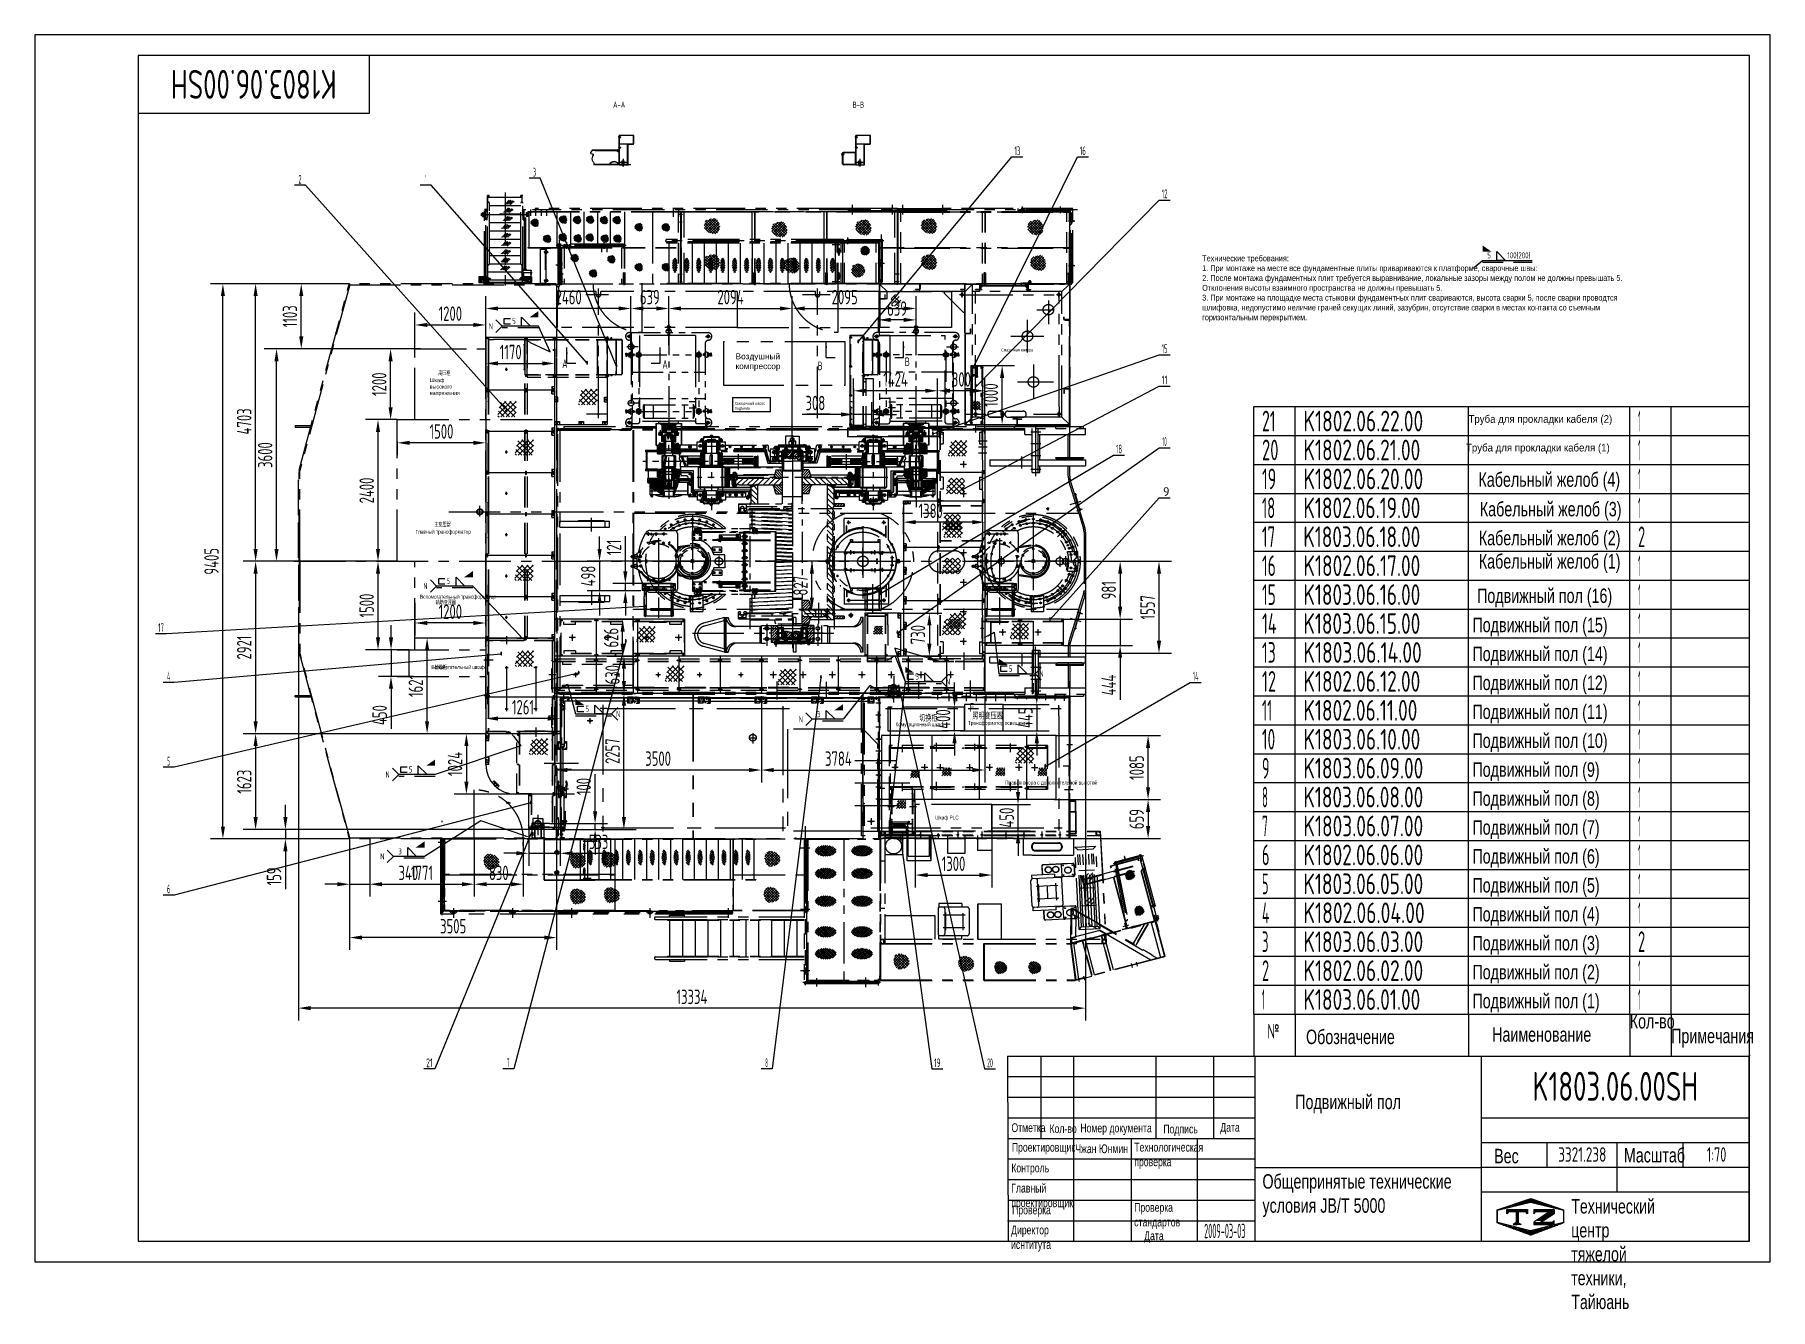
# Model space of a CAD drawing. Header units: millimetres. Extents: x 0 to 29400, y -802 to 20790.
import ezdxf
from ezdxf.enums import TextEntityAlignment as Align

# ---------------------------------------------------------------- set-up
doc = ezdxf.new("R2010")
doc.units = ezdxf.units.MM
doc.header["$LTSCALE"] = 700
for name, pattern in [('F', [0.75, 0.5, -0.25]), ('G', [2, 1.25, -0.25, 0.25, -0.25]), ('K', [2.5, 1.25, -0.25, 0.25, -0.25, 0.25, -0.25])]:
    doc.linetypes.add(name, pattern=pattern)
for name, color, linetype in [('01', 7, 'Continuous'), ('02', 1, 'Continuous'), ('04', 2, 'F'), ('05', 4, 'G'), ('07', 6, 'K'), ('08', 1, 'Continuous'), ('11', 3, 'Continuous'), ('13', 3, 'Continuous'), ('THICK', 7, 'Continuous')]:
    doc.layers.add(name, color=color, linetype=linetype)
doc.styles.get("Standard").update_dxf_attribs({"font": 'isocp', "width": 0.707, "bigfont": 'intecad.shx'})
doc.dimstyles.new('INTE', dxfattribs={"dimscale": 70, "dimtxt": 3.5, "dimasz": 3, "dimexe": 3, "dimexo": 0, "dimgap": 1, "dimtad": 1, "dimdec": 0, "dimdsep": 46, "dimtxsty": 'Standard', "dimcen": 0, "dimclrd": 1, "dimclre": 1, "dimclrt": 3, "dimadec": 0, "dimazin": 0, "dimtfac": 1, "dimtdec": 0, "dimtmove": 0, "dimatfit": 0, "dimfxl": 1, "dimarcsym": 0})
pattern_1 = [(225, (65769.9404, 40024.066), (4.490128, -4.490128), [])]
pattern_2 = [(225, (59132.601, 29250.241), (4.490128, -4.490128), [])]
pattern_3 = [(315, (65769.9404, 40024.066), (4.490128, 4.490128), [])]
pattern_4 = [(225, (3993.992, 23813.4416), (-5.388154, 5.388154), [])]
pattern_5 = [(225, (3993.9916, 23813.4416), (-3.5921024, 3.5921024), [])]
pattern_6 = [(315, (3993.9916, 23813.4416), (-1.7960512, -1.7960512), [])]
pattern_7 = [(315, (3993.9916, 23813.4416), (-2.6940768, -2.6940768), [])]
pattern_8 = [(45, (7810.812, 36592.748), (-6.73519, 6.73519), [])]
pattern_9 = [(315, (7810.812, 36592.748), (6.73519, 6.73519), [])]
pattern_10 = [(135, (14479.795, 36592.748), (6.73519, 6.73519), [])]
pattern_11 = [(225, (14479.795, 36592.748), (-6.73519, 6.73519), [])]

msp = doc.modelspace()

# ---------------------------------------------------------------- texts
at = {"layer": '01', "color": 7, "linetype": 'Continuous', "ltscale": 1.166667, "width": 0.707}
for s, p in [('A', (8935, 15098.5)), ('A', (10632.5, 15088.6)), ('F', (15838.3, 9275.5))]:
    msp.add_text(s, height=147, dxfattribs=at).set_placement(p, align=Align.BOTTOM_LEFT)
at = {"layer": '01', "attachment_point": 1}
for s, insert, char_height in [('{\\fArial|b0|i0|c204|p34;\\C3;Технические требования:\\P1. При монтаже на месте все фундаментные плиты привариваются к платформе, сварочные швы:\\P2. После монтажа фундаментных плит требуется выравнивание, локальные зазоры между полом не должны превышать 5.\\PОтклонения высоты взаимного пространства не должны превышать 5.\\P3. При монтаже на площадке места стыковки фундаментных плит свариваются, высота сварки 5, после сварки проводтся\\Pшлифовка, недопустимо неличие граней секущих линий, зазубрин, отсутствие сварки в местах контакта со съемным\\Pгоризонтальным перекрытием.}', (19776.9, 17052.1), 100), ('{\\fArial|b0|i0|c204|p34;\\W1;\\C3;Воздушный\\Pкомпрессор}', (11872.5, 15391.4), 100), ('{\\fArial|b0|i0|c204|p34;\\C3;Смазочная камера}', (16370.2, 15475.4), 50), ('{\\fArial|b0|i0|c204|p34;\\C3;Смазочный насос\\Pподъема}', (11861.1, 14569.7), 50), ('{\\fArial|b0|i0|c204|p34;\\C3;Кабельный желоб (4)}', (24457, 13375.9), 245), ('{\\fArial|b0|i0|c204|p34;\\C3;Кабельный желоб (3)}', (24480.5, 12875.8), 245), ('{\\fArial|b0|i0|c204|p34;\\C3;Главный трансформатор}', (6450.9, 12402), 65), ('{\\fArial|b0|i0|c204|p34;\\C3;Кабельный желоб (2)}', (24463.1, 12385.8), 245), ('{\\fArial|b0|i0|c204|p34;\\C3;Кабельный желоб (1)}', (24463.1, 11991), 245), ('{\\fArial|b0|i0|c204|p34;\\C3;Вспомогательный трансформатор}', (6527.5, 11301.4), 65), ('{\\fArial|b0|i0|c204|p34;\\C3;Подвижный пол (16)}', (24433, 11408), 245), ('{\\fArial|b0|i0|c204|p34;\\C3;Подвижный пол (15)}', (24354.7, 10913.1), 245), ('{\\fArial|b0|i0|c204|p34;\\C3;Подвижный пол (14)}', (24354.7, 10423.1), 245), ('{\\fArial|b0|i0|c204|p34;\\C3;Вспомогательный шкаф}', (6720, 10107.9), 65), ('{\\fArial|b0|i0|c204|p34;\\C3;Подвижный пол (12)}', (24354.7, 9933.1), 245), ('{\\fArial|b0|i0|c204|p34;\\C3;Подвижный пол (11)}', (24354.7, 9443.1), 245), ('{\\fArial|b0|i0|c204|p34;\\C3;Комутационный шкаф}', (14581.8, 9141), 65), ('{\\fArial|b0|i0|c204|p34;\\C3;Трансформатор освещения}', (15808, 9163.7), 65), ('{\\fArial|b0|i0|c204|p34;\\C3;Подвижный пол (10)}', (24354.7, 8953.1), 245), ('{\\fArial|b0|i0|c204|p34;\\C3;Подвижный пол (9)}', (24354.7, 8463.1), 245), ('{\\fArial|b0|i0|c204|p34;\\C3;Правая опора с дополнительной высотой}', (16438.9, 8153), 65), ('{\\fArial|b0|i0|c204|p34;\\C3;Подвижный пол (8)}', (24354.7, 7973.1), 245), ('{\\fArial|b0|i0|c204|p34;\\C3;Шкаф \\fArial|b0|i0|c0|p34;PLC}', (15254.7, 7560.7), 65), ('{\\fArial|b0|i0|c204|p34;\\C3;Подвижный пол (7)}', (24354.7, 7483.1), 245), ('{\\fArial|b0|i0|c204|p34;\\C3;Подвижный пол (6)}', (24354.7, 6993.1), 245), ('{\\fArial|b0|i0|c204|p34;\\C3;Подвижный пол (5)}', (24354.7, 6503.1), 245), ('{\\fArial|b0|i0|c204|p34;\\C3;Подвижный пол (4)}', (24354.7, 6013.1), 245), ('{\\fArial|b0|i0|c204|p34;\\C3;Подвижный пол (3)}', (24354.7, 5523.1), 245), ('{\\fArial|b0|i0|c204|p34;\\C3;Подвижный пол (2)}', (24354.7, 5033.1), 245), ('{\\fArial|b0|i0|c204|p34;\\C3;Подвижный пол (1)}', (24354.7, 4543.1), 245), ('{\\fArial|b0|i0|c204|p34;Кол-во}', (27020, 4200), 245), ('{\\Fisocp,intecad|c204;№}', (20878.4, 4029.3), 245), ('{\\fArial|b0|i0|c204|p34;Обозначение}', (21535.7, 3935.5), 245), ('{\\fArial|b0|i0|c204|p34;Наименование}', (24687.7, 3975.7), 245), ('{\\fArial|b0|i0|c204|p34;Примечания}', (27720, 3950.8), 245), ('{\\fArial|b0|i0|c204|p34;\\C3;Подвижный пол}', (21352.8, 2833.8), 245), ('{\\fArial|b0|i0|c204|p34;Дата}', (20083.2, 2354.7), 148.679), ('{\\fArial|b0|i0|c204|p34;Отметка}', (16545.5, 2349), 148.679), ('{\\fArial|b0|i0|c204|p34;Кол-во}', (17190.3, 2331.9), 148.679), ('{\\fArial|b0|i0|c204|p34;Номер документа}', (17712.6, 2343.3), 148.679), ('{\\fArial|b0|i0|c204|p34;Подпись}', (19118.9, 2326.2), 148.679), ('{\\fArial|b0|i0|c204|p34;Проектировщик}', (16552.1, 2016.9), 148.679), ('{\\fArial|b0|i0|c204|p34;\\C3;Чжан Юнмин}', (17626.8, 1991.6), 148.679), ('{\\fArial|b0|i0|c204|p34;Технологическая\\Pпроверка}', (18626.1, 2018), 148.679), ('{\\fArial|b0|i0|c204|p34;Вес}', (24722, 1916.2), 245), ('{\\fArial|b0|i0|c204|p34;Масштаб}', (26920.2, 1931), 245), ('{\\fArial|b0|i0|c204|p34;Контроль}', (16543.5, 1666.6), 148.679), ('{\\fArial|b0|i0|c204|p34;Общепринятые технические\\Pусловия \\fArial|b0|i0|c0|p34;JB/T 5000}', (20797.5, 1486.8), 245), ('{\\fArial|b0|i0|c204|p34;Главный\\Pпроектировщик}', (16542.2, 1324.4), 148.679), ('{\\fArial|b0|i0|c204|p34;Проверка}', (16556.7, 954.7), 148.679), ('{\\fArial|b0|i0|c204|p34;Проверка\\Pстандартов}', (18624.7, 998.8), 148.679), ('{\\fArial|b0|i0|c204|p34;Директор\\Pиснтитута}', (16539.9, 616.9), 148.679), ('{\\fArial|b0|i0|c204|p34;Дата}', (18793.6, 517.5), 148.679)]:
    msp.add_mtext(s, dxfattribs=dict(at, insert=insert, char_height=char_height))
for s, insert, char_height, width in [('{\\fArial|b0|i0|c204|p34;\\W0.8;\\C3;Шкаф высокого\\Pнапряжения}', (6691.2, 14969), 65, 3.502), ('{\\fArial|b0|i0|c204|p34;\\W0.9;\\C3;Труба для прокладки кабеля (2)}', (24287.9, 14345.1), 130, 5183.551), ('{\\fArial|b0|i0|c204|p34;\\W0.9;\\C3;Труба для прокладки кабеля (1)}', (24245.5, 13859.8), 130, 5183.551), ('{\\fArial|b0|i0|c204|p34;Технический центр\\Pтяжелой техники, Тайюань}', (26028.5, 1063.5), 242.843, 11.412)]:
    msp.add_mtext(s, dxfattribs=dict(at, insert=insert, char_height=char_height, width=width))
at = {"layer": '02', "ltscale": 1.166667, "width": 0.605172}
for p, p2 in [((13931.9, 15555), (13967.9, 15555)), ((9339.7, 15195.7), (9375.7, 15195.7)), ((9835.8, 15141.4), (9871.8, 15141.4)), ((15853.2, 15058.4), (15889.2, 15058.4)), ((15854.9, 15049.5), (15890.9, 15049.5)), ((15923.7, 14808.5), (15959.7, 14808.5)), ((7940.7, 14440), (7976.7, 14440)), ((15196.6, 14000.2), (15232.6, 14000.2)), ((15697.6, 13053.7), (15733.6, 13053.7)), ((14309.1, 11293.3), (14345.1, 11293.3)), ((10315, 11069.9), (10351, 11069.9)), ((17180.9, 10851.2), (17216.9, 10851.2)), ((14595.7, 10627.8), (14631.7, 10627.8)), ((7884.3, 10268), (7920.3, 10268)), ((9994.3, 10480), (10030.3, 10480)), ((9196.1, 9944.2), (9232.1, 9944.2)), ((13300.9, 9871), (13336.9, 9871)), ((14618.3, 9709.9), (14654.3, 9709.9)), ((17099.6, 8365.9), (17135.6, 8365.9)), ((8386.9, 7745.9), (8422.9, 7745.9)), ((8421.8, 7212.5), (8457.8, 7212.5)), ((14646, 7146.9), (14682, 7146.9))]:
    msp.add_text('●', height=60, dxfattribs=at).set_placement(p, p2, align=Align.FIT)
at = {"layer": '11', "width": 0.694153}
msp.add_text('K1803.06.00SH', height=490, rotation=180, dxfattribs=at).set_placement((5113.9, 20195), (2306.1, 20195), align=Align.FIT)
at = {"layer": '11', "ltscale": 1.166667}
for s, height, width, p, p2 in [('13', 148.49, 0.609833, (16597.6, 18749.9), (16696.4, 18749.9)), ('16', 148.49, 0.610556, (17705.7, 18749.9), (17805.4, 18749.9)), ('3', 148.5, 0.527686, (8444, 18387.3), (8490.3, 18387.3)), ('2', 148.5, 0.562593, (4468.6, 18268.4), (4519.6, 18268.4)), ('1', 148.5, 0.404, (6609.9, 18268.4), (6630.9, 18268.4)), ('12', 148.49, 0.599594, (19090.2, 18019.5), (19189.1, 18019.5)), ('15', 148.49, 0.615135, (19089.8, 15397.4), (19189.5, 15397.4)), ('11', 148.49, 0.798543, (19089.2, 14868.4), (19190, 14868.4)), ('18', 148.49, 0.654206, (18316.8, 13698.1), (18418.8, 13698.1)), ('10', 148.49, 0.47098, (19102.9, 13823.9), (19176.4, 13823.9)), ('9', 148.5, 1.189196, (19112.9, 12976.7), (19222.7, 12976.7)), ('17', 148.49, 0.606, (2093.2, 10672.1), (2187.7, 10672.1)), ('4', 148.5, 0.543846, (2242.7, 9848.6), (2295.2, 9848.6)), ('14', 148.49, 0.578769, (19616.7, 9848.6), (19715.5, 9848.6)), ('5', 148.5, 0.527686, (2245.8, 8409), (2292.1, 8409)), ('6', 148.5, 0.600695, (2242.2, 6244.5), (2295.7, 6244.5)), ('21', 148.49, 0.715765, (6630.8, 3299.4), (6742.4, 3299.4)), ('7', 148.5, 0.514182, (8001.5, 3299.4), (8043.5, 3299.4)), ('8', 148.5, 0.514182, (12376.6, 3299.4), (12418.5, 3299.4)), ('19', 148.49, 0.670077, (15233.7, 3299.4), (15345.3, 3299.4)), ('20', 148.49, 0.523073, (16134.4, 3299.4), (16231.5, 3299.4))]:
    msp.add_text(s, height=height, dxfattribs=dict(at, width=width)).set_placement(p, p2, align=Align.FIT)
at = {"layer": '11', "ltscale": 1.166667, "width": 0.707}
for p in [(14738.4, 15132.6), (13260.9, 15062.5)]:
    msp.add_text('B', height=147, dxfattribs=at).set_placement(p, align=Align.BOTTOM_LEFT)
at = {"layer": '11'}
for s, height, width, p, p2 in [('21', 350, 0.623098, (20790, 14070), (21019, 14070)), ('K1802.06.22.00', 350, 0.694308, (21490, 14070), (23520.5, 14070)), ('1', 350, 0.404, (27160, 14070), (27209.5, 14070)), ('20', 350, 0.636567, (20790, 13580), (21068.7, 13580)), ('K1802.06.21.00', 350, 0.693997, (21490, 13580), (23471, 13580)), ('1', 350, 0.404, (27160, 13580), (27209.5, 13580)), ('19', 350, 0.612447, (20790, 13090), (21030.4, 13090)), ('K1802.06.20.00', 350, 0.694308, (21490, 13090), (23520.5, 13090)), ('1', 350, 0.404, (27160, 13090), (27209.5, 13090)), ('18', 350, 0.606, (20790, 12600), (21012.7, 12600)), ('K1802.06.19.00', 350, 0.694003, (21490, 12600), (23471.9, 12600)), ('1', 350, 0.404, (27160, 12600), (27209.5, 12600)), ('17', 350, 0.606, (20790, 12110), (21012.7, 12110)), ('K1803.06.18.00', 350, 0.693997, (21490, 12110), (23471, 12110)), ('2', 350, 0.562593, (27160, 12110), (27280.1, 12110)), ('16', 350, 0.610556, (20790, 11620), (21025, 11620)), ('K1802.06.17.00', 350, 0.693997, (21490, 11620), (23471, 11620)), ('1', 350, 0.404, (27160, 11620), (27209.5, 11620)), ('15', 350, 0.609833, (20790, 11130), (21023, 11130)), ('K1803.06.16.00', 350, 0.693997, (21490, 11130), (23471, 11130)), ('1', 350, 0.404, (27160, 11130), (27209.5, 11130)), ('14', 350, 0.614783, (20790, 10640), (21037.5, 10640)), ('K1803.06.15.00', 350, 0.693997, (21490, 10640), (23471, 10640)), ('1', 350, 0.404, (27160, 10640), (27209.5, 10640)), ('13', 350, 0.609833, (20790, 10150), (21023, 10150)), ('K1803.06.14.00', 350, 0.694154, (21490, 10150), (23495.8, 10150)), ('1', 350, 0.404, (27160, 10150), (27209.5, 10150)), ('12', 350, 0.611465, (20790, 9660), (21027.6, 9660)), ('K1802.06.12.00', 350, 0.693997, (21490, 9660), (23471, 9660)), ('1', 350, 0.404, (27160, 9660), (27209.5, 9660)), ('11', 350, 0.582235, (20790, 9170), (20963.2, 9170)), ('K1802.06.11.00', 350, 0.69367, (21490, 9170), (23421.5, 9170)), ('1', 350, 0.404, (27160, 9170), (27209.5, 9170)), ('10', 350, 0.606076, (20790, 8680), (21012.9, 8680)), ('K1803.06.10.00', 350, 0.693997, (21490, 8680), (23471, 8680)), ('1', 350, 0.404, (27160, 8680), (27209.5, 8680)), ('9', 350, 0.579528, (20790, 8190), (20916.1, 8190)), ('K1803.06.09.00', 350, 0.694314, (21490, 8190), (23521.4, 8190)), ('1', 350, 0.404, (27160, 8190), (27209.5, 8190)), ('8', 350, 0.514182, (20790, 7700), (20889, 7700)), ('K1803.06.08.00', 350, 0.694308, (21490, 7700), (23520.5, 7700)), ('1', 350, 0.404, (27160, 7700), (27209.5, 7700)), ('7', 350, 0.514182, (20790, 7210), (20889, 7210)), ('K1803.06.07.00', 350, 0.694308, (21490, 7210), (23520.5, 7210)), ('1', 350, 0.404, (27160, 7210), (27209.5, 7210)), ('6', 350, 0.600695, (20790, 6720), (20916.1, 6720)), ('K1802.06.06.00', 350, 0.694308, (21490, 6720), (23520.5, 6720)), ('1', 350, 0.404, (27160, 6720), (27209.5, 6720)), ('5', 350, 0.527686, (20790, 6230), (20899.2, 6230)), ('K1803.06.05.00', 350, 0.694308, (21490, 6230), (23520.5, 6230)), ('1', 350, 0.404, (27160, 6230), (27209.5, 6230)), ('4', 350, 0.543846, (20790, 5740), (20913.7, 5740)), ('K1802.06.04.00', 350, 0.694458, (21490, 5740), (23545.3, 5740)), ('1', 350, 0.404, (27160, 5740), (27209.5, 5740)), ('3', 350, 0.527686, (20790, 5250), (20899.2, 5250)), ('K1803.06.03.00', 350, 0.694308, (21490, 5250), (23520.5, 5250)), ('2', 350, 0.562593, (27160, 5250), (27280.1, 5250)), ('2', 350, 0.562593, (20790, 4760), (20910.1, 4760)), ('K1802.06.02.00', 350, 0.694308, (21490, 4760), (23520.5, 4760)), ('1', 350, 0.404, (27160, 4760), (27209.5, 4760)), ('1', 350, 0.404, (20790, 4270), (20839.5, 4270)), ('K1803.06.01.00', 350, 0.693997, (21490, 4270), (23471, 4270)), ('1', 350, 0.404, (27160, 4270), (27209.5, 4270)), ('K1803.06.00SH', 490, 0.694153, (25371.1, 2730), (28178.9, 2730)), ('3321.238', 245, 0.685134, (25807.9, 1697.5), (26622.1, 1697.5)), ('1:70', 245, 0.655288, (28325.4, 1697.5), (28654.6, 1697.5)), ('2009-03-03', 245, 0.414384, (19810, 402.5), (20510, 402.5))]:
    msp.add_text(s, height=height, dxfattribs=dict(at, width=width)).set_placement(p, p2, align=Align.FIT)
at = {"layer": '11', "color": 3, "linetype": 'Continuous', "ltscale": 1.166667, "char_height": 105, "attachment_point": 1}
for s, insert, width in [('A-A', (9797.9, 19655.7), 476.264), ('B-B', (13853.5, 19655.7), 476.264), ('切换柜 ', (14980.5, 9261.1), 538.165), ('照明变压器', (15882.8, 9298.6), 538.165)]:
    msp.add_mtext(s, dxfattribs=dict(at, insert=insert, width=width))

# ---------------------------------------------------------------- blocks, each defined once
blk = doc.blocks.new('*D639')
at = {"layer": '02', "color": 1, "linetype": 'Continuous', "lineweight": -2, "ltscale": 1.166667}
for p, q in [((5334, 16571), (3532, 16571)), ((3742, 12079), (3742, 16361)), ((4390, 11869), (3532, 11869))]:
    blk.add_line(p, q, dxfattribs=at)
at = {"layer": '02', "color": 1, "linetype": 'Continuous', "ltscale": 1.166667}
for points in [[(3707, 16361), (3777, 16361), (3742, 16571)], [(3707, 12079), (3777, 12079), (3742, 11869)]]:
    blk.add_solid(points, dxfattribs=at)
at = {"layer": 'Defpoints', "color": 0, "linetype": 'Continuous', "ltscale": 1.166667}
for p in [(3742, 16571), (5334, 16571), (4390, 11869)]:
    blk.add_point(p, dxfattribs=at)
at = {"layer": '02', "color": 3, "linetype": 'Continuous', "ltscale": 1.166667, "insert": (3549, 14239), "char_height": 245, "attachment_point": 5, "rotation": 90}
blk.add_mtext('4703', dxfattribs=at)
blk = doc.blocks.new('*D640')
at = {"layer": '02', "color": 1, "linetype": 'Continuous', "lineweight": -2, "ltscale": 1.166667}
for p, q in [((5335, 16571), (2978, 16571)), ((3188, 7376), (3188, 16361)), ((5335, 7166), (2978, 7166))]:
    blk.add_line(p, q, dxfattribs=at)
at = {"layer": '02', "color": 1, "linetype": 'Continuous', "ltscale": 1.166667}
for points in [[(3153, 16361), (3223, 16361), (3188, 16571)], [(3153, 7376), (3223, 7376), (3188, 7166)]]:
    blk.add_solid(points, dxfattribs=at)
at = {"layer": 'Defpoints', "color": 0, "linetype": 'Continuous', "ltscale": 1.166667}
for p in [(3188, 16571), (5335, 16571), (5335, 7166)]:
    blk.add_point(p, dxfattribs=at)
at = {"layer": '02', "color": 3, "linetype": 'Continuous', "ltscale": 1.166667, "insert": (2995, 11869), "char_height": 245, "attachment_point": 5, "rotation": 90}
blk.add_mtext('9405', dxfattribs=at)
blk = doc.blocks.new('*D641')
at = {"layer": '02', "color": 1, "linetype": 'Continuous', "lineweight": -2, "ltscale": 1.166667}
for p, q in [((17800, 11633), (17800, 4090)), ((4466, 10921), (4466, 4090)), ((17590, 4300), (4676, 4300))]:
    blk.add_line(p, q, dxfattribs=at)
at = {"layer": '02', "color": 1, "linetype": 'Continuous', "ltscale": 1.166667}
for points in [[(4676, 4335), (4676, 4265), (4466, 4300)], [(17590, 4335), (17590, 4265), (17800, 4300)]]:
    blk.add_solid(points, dxfattribs=at)
at = {"layer": 'Defpoints', "color": 0, "linetype": 'Continuous', "ltscale": 1.166667}
for p in [(17800, 11633), (4466, 10921), (4466, 4300)]:
    blk.add_point(p, dxfattribs=at)
at = {"layer": '02', "color": 3, "linetype": 'Continuous', "ltscale": 1.166667, "insert": (11133, 4492), "char_height": 245, "attachment_point": 5}
blk.add_mtext('13334', dxfattribs=at)
blk = doc.blocks.new('*D642')
at = {"layer": '02', "color": 1, "linetype": 'Continuous', "lineweight": -2, "ltscale": 1.166667}
for p, q in [((5335, 7182), (5335, 5285)), ((8840, 7182), (8840, 5285)), ((8630, 5495), (5545, 5495))]:
    blk.add_line(p, q, dxfattribs=at)
at = {"layer": '02', "color": 1, "linetype": 'Continuous', "ltscale": 1.166667}
for points in [[(5545, 5530), (5545, 5460), (5335, 5495)], [(8630, 5530), (8630, 5460), (8840, 5495)]]:
    blk.add_solid(points, dxfattribs=at)
at = {"layer": 'Defpoints', "color": 0, "linetype": 'Continuous', "ltscale": 1.166667}
for p in [(5335, 7182), (8840, 7182), (5335, 5495)]:
    blk.add_point(p, dxfattribs=at)
at = {"layer": '02', "color": 3, "linetype": 'Continuous', "ltscale": 1.166667, "insert": (7088, 5687), "char_height": 245, "attachment_point": 5}
blk.add_mtext('3505', dxfattribs=at)
blk = doc.blocks.new('*D643')
at = {"layer": '08', "color": 1, "lineweight": -2, "ltscale": 1.166667}
for p, q in [((5675, 7166), (5675, 6189)), ((7446, 7166), (7446, 6189)), ((5885, 6399), (7236, 6399))]:
    blk.add_line(p, q, dxfattribs=at)
at = {"layer": '08', "color": 1, "ltscale": 1.166667}
for points in [[(5885, 6434), (5885, 6364), (5675, 6399)], [(7236, 6434), (7236, 6364), (7446, 6399)]]:
    blk.add_solid(points, dxfattribs=at)
at = {"layer": 'Defpoints', "color": 0, "ltscale": 1.166667}
for p in [(5675, 7166), (7446, 7166), (7446, 6399)]:
    blk.add_point(p, dxfattribs=at)
at = {"layer": '08', "color": 3, "ltscale": 1.166667, "insert": (6561, 6591), "char_height": 245, "attachment_point": 5}
blk.add_mtext('1771', dxfattribs=at)
blk = doc.blocks.new('*D644')
at = {"layer": '07', "color": 1, "linetype": 'K', "lineweight": -2, "ltscale": 1.166667}
for p, q in [((7446, 7165), (7446, 6189)), ((8276, 7165), (8276, 6189)), ((7656, 6399), (8066, 6399))]:
    blk.add_line(p, q, dxfattribs=at)
at = {"layer": '07', "color": 1, "linetype": 'K', "ltscale": 1.166667}
for points in [[(7656, 6434), (7656, 6364), (7446, 6399)], [(8066, 6434), (8066, 6364), (8276, 6399)]]:
    blk.add_solid(points, dxfattribs=at)
at = {"layer": 'Defpoints', "color": 0, "linetype": 'K', "ltscale": 1.166667}
for p in [(7446, 7165), (8276, 7165), (8276, 6399)]:
    blk.add_point(p, dxfattribs=at)
at = {"layer": '07', "color": 3, "linetype": 'K', "ltscale": 1.166667, "insert": (7861, 6591), "char_height": 245, "attachment_point": 5}
blk.add_mtext('830', dxfattribs=at)
blk = doc.blocks.new('WERWER')
at = {"layer": '07', "color": 6, "linetype": 'K'}
for p, q in [((40259, 28752), (45720, 28752)), ((40259, 26279), (40259, 28752)), ((40265, 28625), (40265, 28015)), ((40924, 28625), (40265, 28625)), ((41134, 28570), (40748, 28570)), ((40924, 28570), (40924, 28625)), ((40962, 26478), (40962, 28676)), ((43313, 28625), (41000, 28625)), ((41000, 28570), (41000, 28625)), ((43313, 28625), (43313, 28015)), ((44636, 28625), (43313, 28625)), ((43314, 28625), (43314, 28015)), ((44886, 28570), (44419, 28570)), ((44636, 28570), (44636, 28625)), ((44674, 26479), (44674, 28677)), ((45714, 28625), (44712, 28625)), ((44712, 28570), (44712, 28625)), ((45714, 28625), (45714, 28015)), ((45720, 28752), (45720, 27876)), ((43313, 28015), (40265, 28015)), ((43313, 28015), (45714, 28015)), ((41634, 27687), (41442, 27687)), ((41514, 27925), (41514, 26724)), ((42606, 27879), (41660, 27879)), ((41660, 27879), (41660, 26409)), ((42606, 27879), (42606, 26409)), ((45900, 27876), (45720, 27876)), ((45900, 27876), (45900, 26409)), ((41103, 26548), (40759, 26548)), ((41634, 26734), (41479, 26734)), ((44886, 26548), (44490, 26548)), ((40259, 26279), (41514, 26279)), ((41514, 26279), (40259, 26279)), ((41635, 26384), (41514, 26384)), ((41514, 26384), (41514, 26279)), ((41660, 26409), (41635, 26384)), ((42631, 26384), (42606, 26409)), ((42796, 26384), (42631, 26384)), ((42796, 26384), (42796, 26279)), ((45709, 26279), (42796, 26279)), ((42796, 26279), (43093, 26279)), ((45709, 26384), (45875, 26384)), ((45709, 26279), (45709, 26384)), ((45900, 26409), (45875, 26384))]:
    blk.add_line(p, q, dxfattribs=at)
for centre, radius in [((40962, 28570), 11), ((44674, 28570), 11), ((41514, 27687), 47.5), ((41514, 26734), 47.5), ((40962, 26548), 11), ((44674, 26548), 11)]:
    blk.add_circle(centre, radius, dxfattribs=at)
for centre in [(40962, 28570), (44674, 28570)]:
    blk.add_arc(centre, 38, 180, 0, dxfattribs=at)
blk = doc.blocks.new('A$C05F439EC')
at = {"layer": '02', "linetype": 'Continuous'}
h = blk.add_hatch(dxfattribs=at)
h.set_pattern_fill('ANSI37', color=1, scale=8, style=0)
h.set_pattern_definition([(45, (-4570.105, -684.368), (-17.96051, 17.96051), []), (135, (-4570.105, -684.368), (-17.96051, -17.96051), [])])
edge = h.paths.add_edge_path()
edge.add_ellipse((168, 381), major_axis=(0, 129), ratio=0.30303, start_angle=0, end_angle=360)
h = blk.add_hatch(dxfattribs=at)
h.set_pattern_fill('ANSI37', color=1, scale=8, style=0)
h.set_pattern_definition([(45, (-4329.105, -684.368), (-17.96051, 17.96051), []), (135, (-4329.105, -684.368), (-17.96051, -17.96051), [])])
edge = h.paths.add_edge_path()
edge.add_ellipse((409, 381), major_axis=(0, 129), ratio=0.30303, start_angle=0, end_angle=360)
h = blk.add_hatch(dxfattribs=at)
h.set_pattern_fill('ANSI37', color=1, scale=8, style=0)
h.set_pattern_definition([(45, (-4126.617, -684.368), (-17.96051, 17.96051), []), (135, (-4126.617, -684.368), (-17.96051, -17.96051), [])])
edge = h.paths.add_edge_path()
edge.add_ellipse((612, 381), major_axis=(0, 129), ratio=0.30303, start_angle=0, end_angle=360)
h = blk.add_hatch(dxfattribs=at)
h.set_pattern_fill('ANSI37', color=1, scale=8, style=0)
h.set_pattern_definition([(45, (-3924.128, -684.368), (-17.96051, 17.96051), []), (135, (-3924.128, -684.368), (-17.96051, -17.96051), [])])
edge = h.paths.add_edge_path()
edge.add_ellipse((814, 381), major_axis=(0, 129), ratio=0.30303, start_angle=0, end_angle=360)
h = blk.add_hatch(dxfattribs=at)
h.set_pattern_fill('ANSI37', color=1, scale=8, style=0)
h.set_pattern_definition([(45, (-3721.64, -684.368), (-17.96051, 17.96051), []), (135, (-3721.64, -684.368), (-17.96051, -17.96051), [])])
edge = h.paths.add_edge_path()
edge.add_ellipse((1017, 381), major_axis=(0, 129), ratio=0.30303, start_angle=0, end_angle=360)
h = blk.add_hatch(dxfattribs=at)
h.set_pattern_fill('ANSI37', color=1, scale=8, style=0)
h.set_pattern_definition([(45, (-3519.15, -684.368), (-17.96051, 17.96051), []), (135, (-3519.15, -684.368), (-17.96051, -17.96051), [])])
edge = h.paths.add_edge_path()
edge.add_ellipse((1219, 381), major_axis=(0, 129), ratio=0.30303, start_angle=0, end_angle=360)
h = blk.add_hatch(dxfattribs=at)
h.set_pattern_fill('ANSI37', color=1, scale=8, style=0)
h.set_pattern_definition([(45, (-3316.662, -684.368), (-17.96051, 17.96051), []), (135, (-3316.662, -684.368), (-17.96051, -17.96051), [])])
edge = h.paths.add_edge_path()
edge.add_ellipse((1422, 381), major_axis=(0, 129), ratio=0.30303, start_angle=0, end_angle=360)
h = blk.add_hatch(dxfattribs=at)
h.set_pattern_fill('ANSI37', color=1, scale=8, style=0)
h.set_pattern_definition([(45, (-3114.173, -684.368), (-17.96051, 17.96051), []), (135, (-3114.173, -684.368), (-17.96051, -17.96051), [])])
edge = h.paths.add_edge_path()
edge.add_ellipse((1624, 381), major_axis=(0, 129), ratio=0.30303, start_angle=0, end_angle=360)
h = blk.add_hatch(dxfattribs=at)
h.set_pattern_fill('ANSI37', color=1, scale=8, style=0)
h.set_pattern_definition([(45, (-2911.685, -684.368), (-17.96051, 17.96051), []), (135, (-2911.685, -684.368), (-17.96051, -17.96051), [])])
edge = h.paths.add_edge_path()
edge.add_ellipse((1827, 381), major_axis=(0, 129), ratio=0.30303, start_angle=0, end_angle=360)
h = blk.add_hatch(dxfattribs=at)
h.set_pattern_fill('ANSI37', color=1, scale=8, style=0)
h.set_pattern_definition([(45, (-2709.196, -684.368), (-17.96051, 17.96051), []), (135, (-2709.196, -684.368), (-17.96051, -17.96051), [])])
edge = h.paths.add_edge_path()
edge.add_ellipse((2029, 381), major_axis=(0, 129), ratio=0.30303, start_angle=0, end_angle=360)
h = blk.add_hatch(dxfattribs=at)
h.set_pattern_fill('ANSI37', color=1, scale=8, style=0)
h.set_pattern_definition([(45, (-2506.707, -684.368), (-17.96051, 17.96051), []), (135, (-2506.707, -684.368), (-17.96051, -17.96051), [])])
edge = h.paths.add_edge_path()
edge.add_ellipse((2232, 381), major_axis=(0, 129), ratio=0.30303, start_angle=0, end_angle=360)
h = blk.add_hatch(dxfattribs=at)
h.set_pattern_fill('ANSI37', color=1, scale=8, style=0)
h.set_pattern_definition([(45, (-2304.22, -684.368), (-17.96051, 17.96051), []), (135, (-2304.22, -684.368), (-17.96051, -17.96051), [])])
edge = h.paths.add_edge_path()
edge.add_ellipse((2434, 381), major_axis=(0, 129), ratio=0.30303, start_angle=0, end_angle=360)
h = blk.add_hatch(dxfattribs=at)
h.set_pattern_fill('ANSI37', color=1, scale=8, style=0)
h.set_pattern_definition([(45, (-2101.73, -684.368), (-17.96051, 17.96051), []), (135, (-2101.73, -684.368), (-17.96051, -17.96051), [])])
edge = h.paths.add_edge_path()
edge.add_ellipse((2637, 381), major_axis=(0, 129), ratio=0.30303, start_angle=0, end_angle=360)
h = blk.add_hatch(dxfattribs=at)
h.set_pattern_fill('ANSI37', color=1, scale=8, style=0)
h.set_pattern_definition([(45, (-1899.241, -684.368), (-17.96051, 17.96051), []), (135, (-1899.241, -684.368), (-17.96051, -17.96051), [])])
edge = h.paths.add_edge_path()
edge.add_ellipse((2839, 381), major_axis=(0, 129), ratio=0.30303, start_angle=0, end_angle=360)
at = {"layer": '01'}
for p, q in [((0, 699), (0, 693)), ((0, 6), (0, 0))]:
    blk.add_line(p, q, dxfattribs=at)
at = {"layer": '04', "color": 2, "linetype": 'F'}
blk.add_line((70, 693), (70, 6), dxfattribs=at)
at = {"layer": '07', "color": 6, "linetype": 'K'}
for p, q in [((0, 699), (2975, 699)), ((0, 693), (2975, 693)), ((311, 693), (311, 6)), ((514, 693), (514, 6)), ((716, 693), (716, 6)), ((919, 693), (919, 6)), ((1121, 693), (1121, 6)), ((1324, 693), (1324, 6)), ((1526, 693), (1526, 6)), ((1729, 693), (1729, 6)), ((1931, 693), (1931, 6)), ((2134, 693), (2134, 6)), ((2336, 693), (2336, 6)), ((2539, 693), (2539, 6)), ((2741, 693), (2741, 6)), ((2937, 693), (2937, 6)), ((2975, 699), (2975, 693)), ((0, 6), (2975, 6)), ((0, 0), (2975, 0)), ((2975, 6), (2975, 0))]:
    blk.add_line(p, q, dxfattribs=at)
blk = doc.blocks.new('QEWEQ')
at = {"layer": '07', "color": 6, "linetype": 'K'}
for p, q in [((3775, -3195), (6289, -3195)), ((4010, -3167), (4264, -3167)), ((4010, -3195), (4010, -3167)), ((4264, -3195), (4264, -3167)), ((3775, -3237), (6289, -3237)), ((3975, -3243), (6289, -3243)), ((3975, -3243), (3975, -3249)), ((3975, -3249), (6289, -3249)), ((4018, -3859), (4018, -3249)), ((4161, -3237), (4161, -3243)), ((4234, -3859), (4234, -3249)), ((4334, -3237), (4334, -3243)), ((4449, -3859), (4449, -3249)), ((4664, -3859), (4664, -3249)), ((4880, -3859), (4880, -3249)), ((4896, -3237), (4896, -3243)), ((5069, -3237), (5069, -3243)), ((5095, -3859), (5095, -3249)), ((5310, -3859), (5310, -3249)), ((5526, -3859), (5526, -3249)), ((5631, -3237), (5631, -3243)), ((5741, -3859), (5741, -3249)), ((5804, -3237), (5804, -3243)), ((5956, -3859), (5956, -3249)), ((6172, -3859), (6172, -3249)), ((3775, -3871), (6289, -3871)), ((3775, -3913), (6289, -3913)), ((3975, -3859), (6289, -3859)), ((3975, -3865), (3975, -3859)), ((3975, -3865), (6289, -3865)), ((4010, -3913), (4010, -3941)), ((4010, -3941), (4264, -3941)), ((4161, -3871), (4161, -3865)), ((4264, -3913), (4264, -3941)), ((4334, -3871), (4334, -3865)), ((4896, -3871), (4896, -3865)), ((5069, -3871), (5069, -3865)), ((5631, -3871), (5631, -3865)), ((5804, -3871), (5804, -3865))]:
    blk.add_line(p, q, dxfattribs=at)
for centre in [(3775, -3216), (3775, -3892)]:
    blk.add_arc(centre, 21.2, 90, 270, dxfattribs=at)
blk = doc.blocks.new('W4343')
at = {"layer": '05', "ltscale": 1.333333}
for p, q in [((41082, -33442), (40991, -33442)), ((41037, -33377), (41037, -33507)), ((41037, -33389), (41037, -35525)), ((41037, -33396), (41037, -33488)), ((41102, -33442), (43967, -33442)), ((41102, -33442), (41165, -33442)), ((43967, -33442), (44198, -33442)), ((44085, -33402), (44085, -35518)), ((40865, -33649), (40770, -33649)), ((40818, -33602), (40818, -33696)), ((43507, -33935), (43635, -33935)), ((43577, -33856), (43577, -34034)), ((40399, -35179), (40399, -35429)), ((41066, -35464), (44051, -35464))]:
    blk.add_line(p, q, dxfattribs=at)
at = {"layer": '07', "color": 6, "linetype": 'K', "ltscale": 1.333333}
for p, q in [((40259, -33173), (40259, -35646)), ((40259, -33173), (42567, -33173)), ((42561, -33173), (42561, -35646)), ((42567, -33173), (42567, -35646)), ((42567, -33173), (45441, -33173)), ((45441, -33173), (45441, -35646)), ((41102, -33442), (41001, -33442)), ((44165, -33792), (44165, -35519)), ((45435, -33792), (44165, -33792)), ((45435, -33792), (45435, -35519)), ((41066, -35464), (41007, -35464)), ((41037, -35434), (41037, -35494)), ((44051, -35464), (44128, -35464)), ((45435, -35519), (44165, -35519)), ((42567, -35646), (40259, -35646)), ((45441, -35646), (42567, -35646))]:
    blk.add_line(p, q, dxfattribs=at)
blk.add_lwpolyline([(40387, -35333), (40375, -35353), (40387, -35373), (40410, -35373), (40422, -35353), (40410, -35333)], close=True, dxfattribs=at)
for centre, radius in [((41037, -33442), 11), ((44085, -33442), 11), ((40818, -33649), 17.5), ((43577, -33935), 57), ((40399, -35353), 20), ((41037, -35464), 11), ((44085, -35464), 11)]:
    blk.add_circle(centre, radius, dxfattribs=at)
blk = doc.blocks.new('*D1351')
at = {"layer": '02', "color": 1, "linetype": 'Continuous', "lineweight": -2}
for p, q in [((6977, 13026), (6977, 13640)), ((8177, 13026), (8177, 13640)), ((7187, 13430), (7967, 13430))]:
    blk.add_line(p, q, dxfattribs=at)
at = {"layer": '02', "color": 1, "linetype": 'Continuous'}
for points in [[(7187, 13465), (7187, 13395), (6977, 13430)], [(7967, 13465), (7967, 13395), (8177, 13430)]]:
    blk.add_solid(points, dxfattribs=at)
at = {"layer": 'Defpoints', "color": 0, "linetype": 'Continuous'}
for p in [(8177, 13430), (6977, 13026), (8177, 13026)]:
    blk.add_point(p, dxfattribs=at)
at = {"layer": '02', "color": 3, "linetype": 'Continuous', "insert": (7577, 13622), "char_height": 245, "attachment_point": 5}
blk.add_mtext('1200', dxfattribs=at)
blk = doc.blocks.new('*D1352')
at = {"layer": '02', "color": 1, "linetype": 'Continuous', "lineweight": -2}
for p, q in [((6677, 11456), (6677, 11223)), ((7967, 11433), (6887, 11433)), ((8177, 11456), (8177, 11223))]:
    blk.add_line(p, q, dxfattribs=at)
at = {"layer": '02', "color": 1, "linetype": 'Continuous'}
for points in [[(6887, 11468), (6887, 11398), (6677, 11433)], [(7967, 11468), (7967, 11398), (8177, 11433)]]:
    blk.add_solid(points, dxfattribs=at)
at = {"layer": 'Defpoints', "color": 0, "linetype": 'Continuous'}
for p in [(6677, 11456), (6677, 11433), (8177, 11456)]:
    blk.add_point(p, dxfattribs=at)
at = {"layer": '02', "color": 3, "linetype": 'Continuous', "insert": (7427, 11626), "char_height": 245, "attachment_point": 5}
blk.add_mtext('1500', dxfattribs=at)
blk = doc.blocks.new('*D1353')
at = {"layer": '02', "color": 1, "linetype": 'Continuous', "lineweight": -2}
for p, q in [((6677, 11826), (6142, 11826)), ((6352, 9636), (6352, 11616)), ((6587, 9426), (6142, 9426))]:
    blk.add_line(p, q, dxfattribs=at)
at = {"layer": '02', "color": 1, "linetype": 'Continuous'}
for points in [[(6317, 11616), (6387, 11616), (6352, 11826)], [(6317, 9636), (6387, 9636), (6352, 9426)]]:
    blk.add_solid(points, dxfattribs=at)
at = {"layer": 'Defpoints', "color": 0, "linetype": 'Continuous'}
for p in [(6352, 11826), (6677, 11826), (6587, 9426)]:
    blk.add_point(p, dxfattribs=at)
at = {"layer": '02', "color": 3, "linetype": 'Continuous', "insert": (6160, 10626), "char_height": 245, "attachment_point": 5, "rotation": 90}
blk.add_mtext('2400', dxfattribs=at)
blk = doc.blocks.new('*D1393')
at = {"layer": '02', "color": 1, "linetype": 'Continuous', "lineweight": -2}
for p, q in [((6677, 9426), (6142, 9426)), ((6352, 8136), (6352, 9216)), ((6877, 7926), (6142, 7926))]:
    blk.add_line(p, q, dxfattribs=at)
at = {"layer": '02', "color": 1, "linetype": 'Continuous'}
for points in [[(6317, 9216), (6387, 9216), (6352, 9426)], [(6317, 8136), (6387, 8136), (6352, 7926)]]:
    blk.add_solid(points, dxfattribs=at)
at = {"layer": 'Defpoints', "color": 0, "linetype": 'Continuous'}
for p in [(6352, 9426), (6677, 9426), (6877, 7926)]:
    blk.add_point(p, dxfattribs=at)
at = {"layer": '02', "color": 3, "linetype": 'Continuous', "insert": (6160, 8676), "char_height": 245, "attachment_point": 5, "rotation": 90}
blk.add_mtext('1500', dxfattribs=at)
blk = doc.blocks.new('*D1394')
at = {"layer": '02', "color": 1, "linetype": 'Continuous', "lineweight": -2}
for p, q in [((6572, 8136), (6572, 8346)), ((6877, 7926), (6362, 7926)), ((6572, 7926), (6572, 7476)), ((6952, 7476), (6362, 7476)), ((6572, 7266), (6572, 6587))]:
    blk.add_line(p, q, dxfattribs=at)
at = {"layer": '02', "color": 1, "linetype": 'Continuous'}
for points in [[(6537, 8136), (6607, 8136), (6572, 7926)], [(6537, 7266), (6607, 7266), (6572, 7476)]]:
    blk.add_solid(points, dxfattribs=at)
at = {"layer": 'Defpoints', "color": 0, "linetype": 'Continuous'}
for p in [(6877, 7926), (6572, 7476), (6952, 7476)]:
    blk.add_point(p, dxfattribs=at)
at = {"layer": '02', "color": 3, "linetype": 'Continuous', "insert": (6380, 6821), "char_height": 245, "attachment_point": 5, "rotation": 90}
blk.add_mtext('450', dxfattribs=at)
blk = doc.blocks.new('*D1354')
at = {"layer": '02', "color": 1, "linetype": 'Continuous', "lineweight": -2}
for p, q in [((7072, 13026), (6355, 13026)), ((6565, 12036), (6565, 12816)), ((6677, 11826), (6355, 11826))]:
    blk.add_line(p, q, dxfattribs=at)
at = {"layer": '02', "color": 1, "linetype": 'Continuous'}
for points in [[(6530, 12816), (6600, 12816), (6565, 13026)], [(6530, 12036), (6600, 12036), (6565, 11826)]]:
    blk.add_solid(points, dxfattribs=at)
at = {"layer": 'Defpoints', "color": 0, "linetype": 'Continuous'}
for p in [(6565, 13026), (7072, 13026), (6677, 11826)]:
    blk.add_point(p, dxfattribs=at)
at = {"layer": '02', "color": 3, "linetype": 'Continuous', "insert": (6372, 12426), "char_height": 245, "attachment_point": 5, "rotation": 90}
blk.add_mtext('1200', dxfattribs=at)
blk = doc.blocks.new('A$C78D047BC')
at = {"ltscale": 1.5}
for p, q in [((0, 33), (127, 33)), ((0, 33), (0, 22)), ((127, 33), (127, 22))]:
    blk.add_line(p, q, dxfattribs=at)
at = {"layer": '04', "color": 2, "linetype": 'F', "ltscale": 1.5}
for p, q in [((0, 28), (127, 28)), ((22, 0), (0, 22)), ((22, 0), (42, 0)), ((86, 0), (105, 0)), ((105, 0), (127, 22))]:
    blk.add_line(p, q, dxfattribs=at)
blk.add_arc((64, 0), 22, 0, 180, dxfattribs=at)
blk = doc.blocks.new('A$C2A0545B7')
at = {"layer": '04', "color": 2, "linetype": 'F'}
blk.add_circle((63, 54), 21.1, dxfattribs=at)
at = {"layer": '05', "color": 4, "linetype": 'G'}
blk.add_line((63, 110), (63, 0), dxfattribs=at)
blk.add_blockref('A$C78D047BC', (0, 53))
blk = doc.blocks.new('1116d')
at = {"layer": '04', "color": 2, "linetype": 'F'}
for centre in [(13536, 9659), (14171, 9659)]:
    blk.add_circle(centre, 21.1, dxfattribs=at)
at = {"layer": '04'}
blk.add_arc((13215, 9659), 21.1, 270, 90, dxfattribs=at)
at = {"layer": '07', "color": 6, "linetype": 'K'}
for p, q in [((14299, 9561), (14299, 10352)), ((14277, 9680), (14277, 10276)), ((14320, 9637), (14320, 10276)), ((13536, 9714), (13536, 9604)), ((14171, 9714), (14171, 9604)), ((13164, 9659), (14349, 9659)), ((13215, 9680), (14277, 9680)), ((13215, 9637), (14320, 9637)), ((14320, 9637), (14277, 9680))]:
    blk.add_line(p, q, dxfattribs=at)
for centre, start, end in [((14299, 10276), 0, 180), ((13215, 9659), 90, 270)]:
    blk.add_arc(centre, 21.1, start, end, dxfattribs=at)
at = {"layer": '07', "color": 6, "linetype": 'K', "rotation": 90}
blk.add_blockref('A$C2A0545B7', (14353, 9932), dxfattribs=at)
at = {"layer": '07', "color": 6, "linetype": 'K'}
for p in [(13473, 9658), (14108, 9658)]:
    blk.add_blockref('A$C78D047BC', p, dxfattribs=at)
blk = doc.blocks.new('A$C20E85FB4')
at = {"layer": '02', "linetype": 'Continuous', "ltscale": 0.8}
h = blk.add_hatch(dxfattribs=at)
h.set_pattern_fill('ANSI37', color=1, scale=10, style=0)
h.set_pattern_definition([(45, (-11288.267, -1206.898), (-22.45064, 22.45064), []), (135, (-11288.267, -1206.898), (-22.45064, -22.45064), [])])
edge = h.paths.add_edge_path()
edge.add_spline(control_points=[(-3, 135), (2, 175), (18, 299), (289, 230), (252, 29), (146, 8), (52, -12), (19, 59), (5, 103), (-1, 126), (-3, 135)], knot_values=[0, 0, 0, 0, 107.226623, 332.783515, 469.925804, 564.431844, 645.860592, 719.225168, 762.115824, 790.07632, 790.07632, 790.07632, 790.07632], degree=3, periodic=0)
blk = doc.blocks.new('A$C3967371B')
at = {"layer": '04', "xscale": 0.5, "yscale": 0.5, "zscale": 0.5}
blk.add_blockref('A$C20E85FB4', (0, 0), dxfattribs=at)
blk = doc.blocks.new('1111b')
at = {"ltscale": 0.8}
for p, q in [((8839, 9808), (8839, 8588)), ((8845, 9808), (8845, 8588))]:
    blk.add_line(p, q, dxfattribs=at)
at = {"layer": '01', "color": 7, "linetype": 'Continuous'}
blk.add_line((8846, 8582), (8846, 9198), dxfattribs=at)
at = {"layer": '01'}
blk.add_line((8846, 8582), (8839, 8588), dxfattribs=at)
at = {"layer": '04'}
blk.add_line((8890, 8588), (8890, 9808), dxfattribs=at)
at = {"layer": '04', "color": 2, "linetype": 'F', "ltscale": 0.8}
for p, q in [((9786, 9808), (9786, 9618)), ((9798, 9808), (9798, 9618)), ((9804, 9808), (9804, 9618)), ((9816, 9808), (9816, 9618)), ((10853, 9808), (10853, 9618)), ((10865, 9808), (10865, 9618)), ((10871, 9808), (10871, 9618)), ((9798, 9618), (9786, 9618)), ((9804, 9618), (9816, 9618)), ((10865, 9618), (10853, 9618))]:
    blk.add_line(p, q, dxfattribs=at)
at = {"layer": '04', "color": 2, "linetype": 'F'}
for p, q in [((9798, 9198), (9798, 9808)), ((9804, 9198), (9804, 9808)), ((9849, 9198), (9849, 9808)), ((10820, 9198), (10820, 9808)), ((9798, 9198), (8846, 9198)), ((9798, 9188), (8846, 9188))]:
    blk.add_line(p, q, dxfattribs=at)
at = {"layer": '05', "color": 4, "linetype": 'G'}
for p, q in [((8868, 9770), (8812, 9770)), ((8863, 9643), (8819, 9643)), ((8868, 8626), (8812, 8626)), ((8863, 8753), (8819, 8753)), ((8884, 8538), (8884, 8673)), ((8973, 8538), (8973, 8673))]:
    blk.add_line(p, q, dxfattribs=at)
at = {"layer": '05', "color": 4, "linetype": 'G', "ltscale": 0.8}
for p, q in [((10839, 9770), (10899, 9770)), ((10839, 9643), (10901, 9643))]:
    blk.add_line(p, q, dxfattribs=at)
at = {"layer": '05'}
for p, q in [((10895, 9538), (10848, 9538)), ((10895, 9449), (10848, 9449))]:
    blk.add_line(p, q, dxfattribs=at)
at = {"layer": '07', "color": 6, "linetype": 'K'}
for p, q in [((10871, 9808), (8839, 9808)), ((9322, 8588), (9322, 9808)), ((10865, 9198), (10865, 9808)), ((10871, 9198), (10871, 9808)), ((9798, 9198), (9798, 9188)), ((10882, 9198), (9798, 9198)), ((9798, 8588), (9798, 9188)), ((10882, 9188), (9798, 9188)), ((10039, 8588), (10039, 9188)), ((10096, 9131), (10096, 9271)), ((10185, 9131), (10185, 9271)), ((10256, 8588), (10256, 9188)), ((10485, 8588), (10485, 9188)), ((10714, 8588), (10714, 9188)), ((10731, 9131), (10731, 9271)), ((10820, 9131), (10820, 9271)), ((11437, 9198), (10924, 9198)), ((11437, 9188), (10924, 9188)), ((10943, 8588), (10943, 9188)), ((11418, 8588), (11418, 9188)), ((11437, 9188), (11437, 9198)), ((11437, 8588), (8839, 8588)), ((11437, 8582), (8846, 8582)), ((11119, 8547), (11119, 8654)), ((11208, 8547), (11208, 8654)), ((11303, 8547), (11303, 8654)), ((11392, 8547), (11392, 8654)), ((11437, 8582), (11437, 8588))]:
    blk.add_line(p, q, dxfattribs=at)
at = {"layer": '07', "color": 6, "linetype": 'K', "ltscale": 0.8}
for p, q in [((9786, 9811), (9796, 9821)), ((9786, 9811), (9786, 9808)), ((9798, 9821), (9796, 9821)), ((9798, 9821), (9798, 9808)), ((9804, 9821), (9806, 9821)), ((9804, 9821), (9804, 9808)), ((9816, 9811), (9806, 9821)), ((9816, 9811), (9816, 9808)), ((10853, 9811), (10863, 9821)), ((10853, 9811), (10853, 9808)), ((10865, 9821), (10863, 9821)), ((10865, 9821), (10865, 9808)), ((10871, 9821), (10873, 9821)), ((10871, 9821), (10871, 9808)), ((10883, 9811), (10873, 9821)), ((10883, 9811), (10883, 9808)), ((10883, 9808), (10883, 9618)), ((10871, 9618), (10883, 9618))]:
    blk.add_line(p, q, dxfattribs=at)
at = {"layer": '01'}
for p in [(10265, 9566), (9034, 9460), (9492, 9460), (9034, 8783), (9492, 8783)]:
    blk.add_blockref('A$C3967371B', p, dxfattribs=at)
at = {"layer": '07', "color": 6, "linetype": 'K'}
for p in [(9957, 9327), (10577, 9305), (9853, 8974), (10070, 8974), (10527, 8971), (11045, 8979), (10322, 8957), (10779, 8955), (11253, 8706), (9865, 8662), (10082, 8662), (10317, 8655), (10539, 8660), (10774, 8653)]:
    blk.add_blockref('A$C3967371B', p, dxfattribs=at)
blk = doc.blocks.new('04-a')
at = {"layer": '07', "linetype": 'K'}
h = blk.add_hatch(dxfattribs=at)
h.set_pattern_fill('ANSI37', color=6, scale=3, style=0)
h.set_pattern_definition([(45, (1615.651, 4534.92), (-6.73519, 6.73519), []), (135, (1615.651, 4534.92), (-6.73519, -6.73519), [])])
h.paths.add_polyline_path([(1950, 4967, 1), (2026, 4967, 1)])
h = blk.add_hatch(dxfattribs=at)
h.set_pattern_fill('ANSI37', color=6, scale=2.8, style=0)
h.set_pattern_definition([(45, (1668.435, 4505.317), (-6.28618, 6.28618), []), (135, (1668.435, 4505.317), (-6.28618, -6.28618), [])])
edge = h.paths.add_edge_path()
edge.add_ellipse((2454, 5062), major_axis=(0, -62.5), ratio=0.261046, start_angle=0, end_angle=360)
h = blk.add_hatch(dxfattribs=at)
h.set_pattern_fill('ANSI37', color=6, scale=2.8, style=0)
h.set_pattern_definition([(45, (1668.435, 4090.177), (-6.28618, 6.28618), []), (135, (1668.435, 4090.177), (-6.28618, -6.28618), [])])
edge = h.paths.add_edge_path()
edge.add_ellipse((2454, 4647), major_axis=(0, -62.5), ratio=0.261046, start_angle=0, end_angle=360)
h = blk.add_hatch(dxfattribs=at)
h.set_pattern_fill('ANSI37', color=6, scale=3, style=0)
h.set_pattern_definition([(45, (1615.651, 4191.282), (-6.73519, 6.73519), []), (135, (1615.651, 4191.282), (-6.73519, -6.73519), [])])
h.paths.add_polyline_path([(1950, 4624, 1), (2026, 4624, 1)])
for p, q in [((2630, 5193), (2630, 5187)), ((2630, 4500), (2630, 4494))]:
    blk.add_line(p, q)
at = {"layer": '07', "color": 6, "linetype": 'K'}
for p, q in [((1769, 5187), (1776, 5193)), ((1769, 5187), (1769, 4500)), ((1775, 5187), (1769, 5187)), ((1775, 5187), (1775, 4500)), ((1776, 5193), (2630, 5193)), ((1776, 5193), (1776, 5187)), ((1776, 5187), (2630, 5187)), ((2386, 5187), (2386, 4500)), ((2436, 5158), (2568, 5158)), ((2510, 5187), (2510, 4500)), ((2544, 5193), (2544, 5187)), ((1775, 4500), (1769, 4500)), ((1776, 4500), (2630, 4500)), ((1776, 4500), (1776, 4494)), ((1776, 4494), (2630, 4494)), ((2436, 4529), (2568, 4529)), ((2544, 4500), (2544, 4494))]:
    blk.add_line(p, q, dxfattribs=at)
blk = doc.blocks.new('A$C68687140')
at = {"layer": '04', "color": 2, "linetype": 'F'}
for p, q in [((19, 80), (603, 80)), ((57, 70), (57, 80)), ((57, 80), (70, 80)), ((70, 70), (57, 70)), ((62, 80), (62, 117)), ((62, 86), (70, 86)), ((62, 80), (62, 70)), ((78, 86), (70, 86)), ((83, 80), (70, 80)), ((70, 70), (83, 70)), ((78, 80), (78, 117)), ((78, 80), (78, 70)), ((83, 70), (83, 80))]:
    blk.add_line(p, q, dxfattribs=at)
at = {"layer": '04'}
for p, q in [((61, 100), (61, 80)), ((79, 100), (79, 80)), ((543, 100), (543, 80)), ((543, 100), (543, 90)), ((561, 100), (561, 80)), ((561, 100), (561, 90))]:
    blk.add_line(p, q, dxfattribs=at)
at = {"layer": '07', "color": 6, "linetype": 'K'}
for p, q in [((0, 170), (7, 170)), ((0, 90), (0, 170)), ((100, 90), (0, 90)), ((10, 167), (10, 110)), ((19, 90), (603, 90)), ((19, 0), (19, 90)), ((20, 100), (97, 100)), ((70, 119), (57, 119)), ((57, 119), (57, 104)), ((57, 104), (70, 104)), ((58, 104), (58, 100)), ((70, 104), (58, 104)), ((58, 100), (70, 100)), ((62, 119), (62, 125)), ((62, 125), (70, 125)), ((62, 119), (62, 104)), ((64, 125), (64, 86)), ((70, 100), (68, 104)), ((70, 67), (70, 129)), ((78, 125), (70, 125)), ((70, 120), (70, 103)), ((70, 119), (83, 119)), ((70, 111), (70, 79)), ((70, 106), (70, 98)), ((70, 104), (72, 100)), ((70, 104), (82, 104)), ((83, 104), (70, 104)), ((82, 100), (70, 100)), ((76, 125), (76, 86)), ((78, 119), (78, 125)), ((78, 119), (78, 104)), ((82, 104), (82, 100)), ((83, 119), (83, 104)), ((100, 90), (100, 97)), ((522, 90), (522, 97)), ((522, 90), (622, 90)), ((602, 100), (525, 100)), ((552, 119), (539, 119)), ((539, 119), (539, 104)), ((539, 104), (552, 104)), ((539, 80), (552, 80)), ((539, 70), (539, 80)), ((552, 70), (539, 70)), ((540, 104), (540, 100)), ((552, 104), (540, 104)), ((540, 100), (552, 100)), ((544, 80), (544, 125)), ((544, 125), (552, 125)), ((544, 119), (544, 104)), ((544, 86), (552, 86)), ((544, 80), (544, 70)), ((546, 125), (546, 86)), ((552, 104), (550, 100)), ((552, 67), (552, 129)), ((560, 125), (552, 125)), ((552, 120), (552, 103)), ((552, 119), (565, 119)), ((552, 111), (552, 79)), ((552, 111), (552, 79)), ((552, 106), (552, 98)), ((565, 104), (552, 104)), ((552, 100), (554, 104)), ((552, 104), (564, 104)), ((564, 100), (552, 100)), ((560, 86), (552, 86)), ((565, 80), (552, 80)), ((552, 70), (565, 70)), ((558, 125), (558, 86)), ((560, 80), (560, 125)), ((560, 119), (560, 104)), ((560, 80), (560, 70)), ((564, 104), (564, 100)), ((565, 119), (565, 104)), ((565, 70), (565, 80)), ((603, 90), (603, 0)), ((612, 167), (612, 110)), ((622, 170), (615, 170)), ((622, 90), (622, 170)), ((603, 0), (19, 0))]:
    blk.add_line(p, q, dxfattribs=at)
for centre, radius, start, end in [((7, 167), 3.3, 0.0127, 90), ((20, 110), 10, 180, 270), ((97, 97), 3.3, 0, 90.046), ((525, 97), 3.3, 89.954, 180), ((602, 110), 10, 270, 0), ((615, 167), 3.3, 90, 179.9873)]:
    blk.add_arc(centre, radius, start, end, dxfattribs=at)
blk = doc.blocks.new('09-a')
at = {"layer": '04', "color": 2, "linetype": 'F'}
for p, q in [((11795, 7756), (11688, 7360)), ((11818, 7841), (13005, 6655)), ((11668, 7283), (12375, 7283)), ((11864, 6655), (11864, 7265)), ((12195, 6655), (12195, 7265)), ((12375, 7283), (12375, 7271)), ((12628, 7342), (12638, 7342)), ((12628, 7309), (12638, 7309)), ((13005, 7265), (12708, 6968)), ((13138, 7342), (13150, 7342)), ((13138, 7309), (13150, 7309)), ((11622, 6655), (11622, 6649)), ((11638, 6655), (11638, 6649)), ((11711, 6655), (11711, 6649)), ((11727, 6655), (11727, 6649)), ((12546, 6655), (12546, 6649)), ((12562, 6655), (12562, 6649)), ((12635, 6655), (12635, 6649)), ((12651, 6655), (12651, 6649))]:
    blk.add_line(p, q, dxfattribs=at)
at = {"layer": '07', "color": 6, "linetype": 'K'}
for p, q in [((11807, 7845), (11656, 7286)), ((11769, 7360), (11859, 7692)), ((11795, 7756), (11784, 7759)), ((11818, 7842), (11795, 7756)), ((11818, 7841), (11795, 7754)), ((11795, 7756), (11859, 7692)), ((12894, 6655), (11795, 7754)), ((11807, 7845), (11818, 7842)), ((11827, 7850), (11818, 7841)), ((11827, 7850), (13013, 6663)), ((11688, 7360), (11668, 7283)), ((11688, 7360), (11677, 7363)), ((11688, 7360), (11769, 7360)), ((12188, 7361), (11689, 7361)), ((12188, 7361), (12266, 7283)), ((12269, 7280), (12191, 7358)), ((12628, 7291), (12628, 7367)), ((12638, 7371), (12631, 7371)), ((12638, 7371), (12638, 7326)), ((12638, 7371), (12638, 7271)), ((13138, 7073), (13138, 7371)), ((13138, 7371), (13150, 7371)), ((13150, 7073), (13150, 7371)), ((11652, 7265), (11573, 6655)), ((11658, 7265), (11579, 6655)), ((11703, 7265), (11624, 6655)), ((11658, 7265), (11652, 7265)), ((11656, 7286), (11668, 7283)), ((11658, 7271), (13131, 7271)), ((11658, 7271), (11658, 7265)), ((11658, 7265), (13131, 7265)), ((11668, 7271), (11668, 7283)), ((11668, 7271), (12375, 7271)), ((11858, 6655), (11858, 7265)), ((11909, 6655), (11909, 7265)), ((12189, 6655), (12189, 7265)), ((12240, 6655), (12240, 7265)), ((12267, 7283), (12264, 7283)), ((12265, 7283), (12265, 7271)), ((12558, 7271), (12558, 7277)), ((12638, 7271), (12558, 7271)), ((12561, 7281), (12618, 7281)), ((12585, 7326), (12685, 7326)), ((12941, 7265), (12676, 7000)), ((13009, 7260), (12712, 6964)), ((13009, 7260), (13005, 7265)), ((13062, 7265), (13062, 6655)), ((13062, 7265), (13138, 7265)), ((13119, 7326), (13168, 7326)), ((13131, 7271), (13131, 7265)), ((13132, 7265), (13132, 6655)), ((13138, 7265), (13138, 6655)), ((13138, 7073), (13150, 7073)), ((11579, 6655), (11573, 6655)), ((13132, 6655), (11579, 6655)), ((11579, 6649), (11579, 6655)), ((11579, 6649), (11858, 6649)), ((13132, 6649), (11579, 6649)), ((11630, 6684), (11630, 6615)), ((11719, 6684), (11719, 6615)), ((12554, 6684), (12554, 6615)), ((12643, 6684), (12643, 6615)), ((13005, 6655), (12894, 6655)), ((13013, 6663), (13005, 6655)), ((13138, 6655), (13062, 6655)), ((13132, 6655), (13132, 6649))]:
    blk.add_line(p, q, dxfattribs=at)
for centre, radius, start, end in [((12631, 7367), 3.3, 90, 180.046), ((12561, 7277), 3.3, 90.0127, 180), ((12618, 7291), 10, 270, 0)]:
    blk.add_arc(centre, radius, start, end, dxfattribs=at)
blk = doc.blocks.new('11-a1')
at = {"layer": '07', "linetype": 'K'}
for points in [[(12616, 9842), (12606, 9842), (12606, 9852)], [(12616, 9742), (12606, 9742), (12606, 9732)], [(13666, 9832), (13656, 9832), (13656, 9842)], [(13666, 9752), (13656, 9752), (13656, 9742)]]:
    blk.add_hatch(color=6, dxfattribs=at).paths.add_polyline_path(points)
at = {"layer": '04', "color": 2, "linetype": 'F'}
for p, q in [((12586, 9886), (12606, 9886)), ((12586, 9864), (12606, 9864)), ((12586, 9720), (12606, 9720)), ((12606, 9830), (13656, 9830)), ((12606, 9754), (13656, 9754)), ((12586, 9698), (12606, 9698))]:
    blk.add_line(p, q, dxfattribs=at)
at = {"layer": '07', "color": 6, "linetype": 'K'}
for p, q in [((12565, 9875), (12624, 9875)), ((12565, 9709), (12624, 9709)), ((12586, 9900), (12586, 9684)), ((12606, 9900), (12586, 9900)), ((12586, 9875), (12606, 9875)), ((12586, 9709), (12606, 9709)), ((12606, 9900), (12606, 9684)), ((12616, 9842), (12606, 9852)), ((12606, 9842), (13656, 9842)), ((12606, 9742), (13656, 9742)), ((12606, 9742), (12606, 9732)), ((12616, 9742), (12606, 9732)), ((13666, 9832), (13656, 9842)), ((13656, 9842), (13656, 9742)), ((13656, 9832), (13666, 9832)), ((13656, 9752), (13666, 9752)), ((13666, 9752), (13656, 9742)), ((13666, 9832), (13666, 9752)), ((12586, 9684), (12606, 9684))]:
    blk.add_line(p, q, dxfattribs=at)
blk = doc.blocks.new('A$C37F21476')
at = {"layer": '02', "linetype": 'Continuous'}
h = blk.add_hatch(dxfattribs=at)
h.set_pattern_fill('ANSI37', color=1, scale=10, style=0)
h.set_pattern_definition([(45, (-11288.267, -1206.898), (-22.45064, 22.45064), []), (135, (-11288.267, -1206.898), (-22.45064, -22.45064), [])])
edge = h.paths.add_edge_path()
edge.add_spline(control_points=[(-3, 135), (2, 175), (18, 299), (289, 230), (252, 29), (146, 8), (52, -12), (19, 59), (5, 103), (-1, 126), (-3, 135)], knot_values=[0, 0, 0, 0, 107.226623, 332.783515, 469.925804, 564.431844, 645.860592, 719.225168, 762.115824, 790.07632, 790.07632, 790.07632, 790.07632], degree=3, periodic=0)
blk = doc.blocks.new('10-a')
at = {"layer": '07', "linetype": 'K'}
h = blk.add_hatch(dxfattribs=at)
h.set_pattern_fill('ANSI37', color=6, scale=6, style=0)
h.set_pattern_definition([(45, (6343.845, 5967.497), (-13.470384, 13.470384), []), (135, (6343.845, 5967.497), (-13.470384, -13.470384), [])])
edge = h.paths.add_edge_path()
edge.add_spline(control_points=[(13115, 6773), (13118, 6797), (13128, 6871), (13290, 6830), (13268, 6709), (13204, 6696), (13148, 6685), (13128, 6727), (13120, 6753), (13116, 6767), (13115, 6773)], knot_values=[0, 0, 0, 0, 107.226623, 332.783515, 469.925804, 564.431844, 645.860592, 719.225168, 762.115824, 790.07632, 790.07632, 790.07632, 790.07632], degree=3, periodic=0)
at = {"layer": '04', "color": 2, "linetype": 'F'}
for p, q in [((12954, 6933), (12954, 6975)), ((12960, 6933), (12960, 6975)), ((14046, 6933), (14046, 6975)), ((14052, 6933), (14052, 6975))]:
    blk.add_line(p, q, dxfattribs=at)
for centre in [(13210, 6512), (13845, 6512)]:
    blk.add_circle(centre, 21.2, dxfattribs=at)
for centre, start, end in [((14073, 6952), 180, 0), ((12981, 6512), 270, 90)]:
    blk.add_arc(centre, 21.2, start, end, dxfattribs=at)
at = {"layer": '07', "color": 6, "linetype": 'K'}
for p, q in [((13005, 7065), (13005, 7027)), ((12954, 7040), (12960, 7040)), ((12954, 7040), (12954, 6975)), ((12954, 6912), (12954, 6975)), ((12954, 6933), (12954, 6564)), ((12960, 7046), (14046, 7046)), ((12960, 7040), (12960, 7046)), ((12960, 7040), (14046, 7040)), ((12960, 7040), (12960, 6975)), ((12960, 6922), (12960, 6975)), ((12960, 6933), (12960, 6564)), ((13043, 7056), (12967, 7056)), ((12967, 7056), (12967, 7046)), ((13043, 7046), (13043, 7056)), ((14092, 6951), (13058, 7022)), ((14058, 6932), (13104, 6997)), ((13107, 7040), (14061, 6974)), ((14046, 7046), (14046, 7040)), ((14052, 7040), (14046, 7040)), ((14046, 7040), (14046, 6975)), ((14046, 6933), (14046, 6564)), ((14052, 7040), (14052, 6975)), ((14052, 6533), (14052, 6952)), ((14052, 6933), (14052, 6564)), ((14058, 6932), (14059, 6937)), ((14061, 6970), (14061, 6974)), ((14073, 6462), (14073, 6995)), ((14094, 6490), (14094, 6952)), ((14145, 6782), (14094, 6782)), ((14094, 6777), (14094, 6782)), ((14145, 6777), (14094, 6777)), ((14145, 6777), (14145, 6782)), ((12937, 6512), (14114, 6512)), ((12954, 6564), (12960, 6564)), ((12960, 6564), (14046, 6564)), ((12960, 6564), (12960, 6558)), ((12960, 6558), (14046, 6558)), ((12967, 6548), (12967, 6558)), ((13043, 6548), (12967, 6548)), ((14052, 6533), (12981, 6533)), ((14094, 6490), (12981, 6490)), ((13005, 6539), (13005, 6576)), ((13043, 6558), (13043, 6548)), ((13213, 6558), (13207, 6558)), ((13207, 6533), (13207, 6558)), ((13210, 6479), (13210, 6562)), ((13213, 6533), (13213, 6558)), ((13842, 6533), (13842, 6558)), ((13848, 6558), (13842, 6558)), ((13845, 6479), (13845, 6562)), ((13848, 6533), (13848, 6558)), ((14052, 6564), (14046, 6564)), ((14046, 6558), (14046, 6564)), ((14094, 6490), (14052, 6533))]:
    blk.add_line(p, q, dxfattribs=at)
for centre, radius, start, end in [((13105, 7019), 21.1, 86.0801, 266.0801), ((14073, 6952), 21.2, 0, 180), ((14073, 6952), 21, 124.3268, 227.8335), ((14073, 6827), 21.2, 0, 180), ((12981, 6512), 21.2, 90, 270)]:
    blk.add_arc(centre, radius, start, end, dxfattribs=at)
at = {"layer": '07', "color": 6, "linetype": 'K', "xscale": 0.600000000000364, "yscale": 0.600000000000364, "zscale": 0.6}
blk.add_blockref('A$C37F21476', (13743, 6692), dxfattribs=at)
blk = doc.blocks.new('1113a')
at = {"layer": '07', "linetype": 'K'}
h = blk.add_hatch(dxfattribs=at)
h.set_pattern_fill('ANSI37', color=6, scale=10, style=0)
h.set_pattern_definition([(45, (-7220.276, 5739.952), (-22.45064, 22.45064), []), (135, (-7220.276, 5739.952), (-22.45064, -22.45064), [])])
edge = h.paths.add_edge_path()
edge.add_spline(control_points=[(4065, 7082), (4070, 7122), (4086, 7246), (4357, 7177), (4320, 6975), (4214, 6955), (4120, 6935), (4087, 7006), (4073, 7050), (4067, 7073), (4065, 7082)], knot_values=[0, 0, 0, 0, 107.226623, 332.783515, 469.925804, 564.431844, 645.860592, 719.225168, 762.115824, 790.07632, 790.07632, 790.07632, 790.07632], degree=3, periodic=0)
h = blk.add_hatch(dxfattribs=at)
h.set_pattern_fill('ANSI37', color=6, scale=10, style=0)
h.set_pattern_definition([(45, (-5372.155, 5725.87), (-22.45064, 22.45064), []), (135, (-5372.155, 5725.87), (-22.45064, -22.45064), [])])
edge = h.paths.add_edge_path()
edge.add_spline(control_points=[(5913, 7068), (5918, 7108), (5934, 7231), (6205, 7163), (6168, 6961), (6062, 6940), (5968, 6921), (5936, 6992), (5921, 7036), (5915, 7059), (5913, 7068)], knot_values=[0, 0, 0, 0, 107.226623, 332.783515, 469.925804, 564.431844, 645.860592, 719.225168, 762.115824, 790.07632, 790.07632, 790.07632, 790.07632], degree=3, periodic=0)
h = blk.add_hatch(dxfattribs=at)
h.set_pattern_fill('ANSI37', color=6, scale=10, style=0)
h.set_pattern_definition([(45, (-7175.017, 5138.954), (-22.45064, 22.45064), []), (135, (-7175.017, 5138.954), (-22.45064, -22.45064), [])])
edge = h.paths.add_edge_path()
edge.add_spline(control_points=[(4110, 6481), (4115, 6521), (4132, 6645), (4403, 6576), (4365, 6374), (4259, 6354), (4165, 6334), (4133, 6405), (4118, 6449), (4112, 6472), (4110, 6481)], knot_values=[0, 0, 0, 0, 107.226623, 332.783515, 469.925804, 564.431844, 645.860592, 719.225168, 762.115824, 790.07632, 790.07632, 790.07632, 790.07632], degree=3, periodic=0)
h = blk.add_hatch(dxfattribs=at)
h.set_pattern_fill('ANSI37', color=6, scale=10, style=0)
h.set_pattern_definition([(45, (-5372.155, 5115.87), (-22.45064, 22.45064), []), (135, (-5372.155, 5115.87), (-22.45064, -22.45064), [])])
edge = h.paths.add_edge_path()
edge.add_spline(control_points=[(5913, 6458), (5918, 6498), (5934, 6621), (6205, 6553), (6168, 6351), (6062, 6330), (5968, 6311), (5936, 6382), (5921, 6426), (5915, 6449), (5913, 6458)], knot_values=[0, 0, 0, 0, 107.226623, 332.783515, 469.925804, 564.431844, 645.860592, 719.225168, 762.115824, 790.07632, 790.07632, 790.07632, 790.07632], degree=3, periodic=0)
at = {"layer": '04', "color": 2, "linetype": 'F'}
for p, q in [((3712, 7432), (3661, 7432)), ((3712, 7432), (3661, 7432)), ((3667, 7432), (3667, 7242)), ((3679, 7432), (3679, 7242)), ((3712, 7432), (3712, 6213)), ((5080, 7432), (5080, 7242)), ((5092, 6213), (5092, 7432)), ((5092, 7432), (5092, 7242)), ((5143, 7432), (5092, 7432)), ((5098, 6213), (5098, 7432)), ((5098, 7432), (5098, 7242)), ((5110, 7432), (5110, 7242)), ((5143, 6213), (5143, 7432)), ((6524, 7432), (6524, 6213)), ((6524, 7432), (6575, 7432)), ((3679, 7242), (3667, 7242)), ((5092, 7242), (5080, 7242)), ((5098, 7242), (5110, 7242)), ((3712, 6213), (3661, 6213)), ((6524, 6213), (6575, 6213))]:
    blk.add_line(p, q, dxfattribs=at)
at = {"layer": '07', "color": 6, "linetype": 'K'}
for p, q in [((3639, 7394), (3699, 7394)), ((3639, 7394), (3699, 7394)), ((3661, 7432), (3661, 6213)), ((3679, 7445), (3667, 7445)), ((3667, 7445), (3667, 7432)), ((3667, 7445), (3667, 7432)), ((3667, 7432), (6569, 7432)), ((3667, 6823), (3667, 7432)), ((3667, 7432), (3667, 6213)), ((3679, 7445), (3679, 7432)), ((5080, 7435), (5090, 7445)), ((5080, 7435), (5080, 7432)), ((5092, 7445), (5090, 7445)), ((5092, 7445), (5092, 7432)), ((5098, 7445), (5100, 7445)), ((5098, 7445), (5098, 7432)), ((5110, 7435), (5100, 7445)), ((5110, 7435), (5110, 7432)), ((6569, 7432), (6569, 6823)), ((6569, 7432), (6569, 6213)), ((6575, 7432), (6575, 6213)), ((3636, 7267), (3698, 7267)), ((6569, 6823), (3667, 6823)), ((3667, 6822), (6569, 6822)), ((3667, 6213), (3667, 6822)), ((6569, 6822), (6569, 6213)), ((3667, 6213), (6569, 6213)), ((6569, 6213), (3667, 6213)), ((3667, 6213), (3667, 6207)), ((6569, 6207), (3667, 6207)), ((6569, 6207), (6575, 6213)), ((6569, 6213), (6569, 6207))]:
    blk.add_line(p, q, dxfattribs=at)
blk = doc.blocks.new('*U635')
at = {"layer": '01'}
for p, q in [((-6, 2), (-6, 0)), ((0, 2), (-6, 2)), ((-6, 0), (0, 0)), ((0, 0), (-1, 2)), ((0, 2), (1, 0)), ((0, 2), (6, 2)), ((6, 0), (0, 0)), ((6, 2), (6, 0))]:
    blk.add_line(p, q, dxfattribs=at)
at = {"layer": '05'}
blk.add_line((0, 4), (0, -2), dxfattribs=at)
blk = doc.blocks.new('WERER')
at = {"layer": '07', "linetype": 'K'}
h = blk.add_hatch(dxfattribs=at)
h.set_pattern_fill('ANSI31', color=6, scale=2, style=0)
h.set_pattern_definition(pattern_1)
h.paths.add_polyline_path([(55195, 31816), (55195, 31581, 0.414214), (55204, 31571), (55211, 31571), (55211, 31576), (55204, 31576, -0.287492), (55200, 31578, -0.113237), (55199, 31581), (55199, 31809), (55199, 31816, -0.113237), (55200, 31818, -0.287492), (55204, 31821), (55296, 31821), (55427, 31821), (55871, 31821, -0.414214), (55876, 31816), (55876, 31809), (55881, 31809), (55881, 31816, 0.414214), (55871, 31825), (55204, 31825, 0.414214)])
h.paths.add_polyline_path([(55211, 31571), (55287, 31571, 0.414214), (55296, 31581), (55296, 31647), (55292, 31647), (55292, 31581, -0.414214), (55287, 31576), (55211, 31576)], flags=16)
h.paths.add_polyline_path([(55876, 31733, -0.414214), (55871, 31728), (55805, 31728), (55805, 31724), (55871, 31724, 0.414214), (55881, 31733), (55881, 31809), (55876, 31809)], flags=17)
h = blk.add_hatch(dxfattribs=at)
h.set_pattern_fill('ANSI31', color=6, scale=2, angle=90, style=0)
h.set_pattern_definition(pattern_3)
edge = h.paths.add_edge_path()
edge.add_arc((55890, 31816), 5, 90, 180)
edge.add_line((55885, 31816), (55885, 31749))
edge.add_line((55885, 31749), (55881, 31749))
edge.add_line((55881, 31749), (55881, 31816))
edge.add_arc((55890, 31816), 9.5, 148.2431, 180, ccw=False)
edge.add_arc((55890, 31816), 9.5, 90, 148.2431, ccw=False)
edge.add_line((55890, 31825), (56633, 31825))
edge.add_arc((56633, 31816), 9.5, 31.7569, 90, ccw=False)
edge.add_arc((56633, 31816), 9.5, 0, 31.7569, ccw=False)
edge.add_line((56643, 31816), (56643, 31733))
edge.add_arc((56633, 31733), 9.5, -90, 0, ccw=False)
edge.add_line((56633, 31724), (56567, 31724))
edge.add_line((56567, 31724), (56567, 31728))
edge.add_line((56567, 31728), (56633, 31728))
edge.add_arc((56633, 31733), 5, 270, 360)
edge.add_line((56638, 31733), (56638, 31816))
edge.add_arc((56633, 31816), 5, 0, 90)
edge.add_line((56633, 31821), (55982, 31821))
edge.add_line((55982, 31821), (55890, 31821))
edge = h.paths.add_edge_path(flags=0)
edge.add_arc((55890, 31816), 5, 90, 180)
edge.add_line((55885, 31816), (55885, 31749))
edge.add_line((55885, 31749), (55881, 31749))
edge.add_line((55881, 31749), (55881, 31816))
edge.add_arc((55890, 31816), 9.5, 148.2431, 180, ccw=False)
edge.add_arc((55890, 31816), 9.5, 90, 148.2431, ccw=False)
edge.add_line((55890, 31825), (56633, 31825))
edge.add_arc((56633, 31816), 9.5, 31.7569, 90, ccw=False)
edge.add_arc((56633, 31816), 9.5, 0, 31.7569, ccw=False)
edge.add_line((56643, 31816), (56643, 31733))
edge.add_arc((56633, 31733), 9.5, -90, 0, ccw=False)
edge.add_line((56633, 31724), (56567, 31724))
edge.add_line((56567, 31724), (56567, 31728))
edge.add_line((56567, 31728), (56633, 31728))
edge.add_arc((56633, 31733), 5, 270, 360)
edge.add_line((56638, 31733), (56638, 31816))
edge.add_arc((56633, 31816), 5, 0, 90)
edge.add_line((56633, 31821), (55982, 31821))
edge.add_line((55982, 31821), (55890, 31821))
edge = h.paths.add_edge_path(flags=16)
edge.add_arc((55890, 31816), 5, 90, 180)
edge.add_line((55885, 31816), (55885, 31749))
edge.add_line((55885, 31749), (55881, 31749))
edge.add_line((55881, 31749), (55881, 31816))
edge.add_arc((55890, 31816), 9.5, 148.2431, 180, ccw=False)
edge.add_arc((55890, 31816), 9.5, 90, 148.2431, ccw=False)
edge.add_line((55890, 31825), (56633, 31825))
edge.add_arc((56633, 31816), 9.5, 31.7569, 90, ccw=False)
edge.add_arc((56633, 31816), 9.5, 0, 31.7569, ccw=False)
edge.add_line((56643, 31816), (56643, 31733))
edge.add_arc((56633, 31733), 9.5, -90, 0, ccw=False)
edge.add_line((56633, 31724), (56567, 31724))
edge.add_line((56567, 31724), (56567, 31728))
edge.add_line((56567, 31728), (56633, 31728))
edge.add_arc((56633, 31733), 5, 270, 360)
edge.add_line((56638, 31733), (56638, 31816))
edge.add_arc((56633, 31816), 5, 0, 90)
edge.add_line((56633, 31821), (55982, 31821))
edge.add_line((55982, 31821), (55890, 31821))
edge = h.paths.add_edge_path(flags=0)
edge.add_arc((55890, 31816), 5, 90, 180)
edge.add_line((55885, 31816), (55885, 31749))
edge.add_line((55885, 31749), (55881, 31749))
edge.add_line((55881, 31749), (55881, 31816))
edge.add_arc((55890, 31816), 9.5, 148.2431, 180, ccw=False)
edge.add_arc((55890, 31816), 9.5, 90, 148.2431, ccw=False)
edge.add_line((55890, 31825), (56633, 31825))
edge.add_arc((56633, 31816), 9.5, 31.7569, 90, ccw=False)
edge.add_arc((56633, 31816), 9.5, 0, 31.7569, ccw=False)
edge.add_line((56643, 31816), (56643, 31733))
edge.add_arc((56633, 31733), 9.5, -90, 0, ccw=False)
edge.add_line((56633, 31724), (56567, 31724))
edge.add_line((56567, 31724), (56567, 31728))
edge.add_line((56567, 31728), (56633, 31728))
edge.add_arc((56633, 31733), 5, 270, 360)
edge.add_line((56638, 31733), (56638, 31816))
edge.add_arc((56633, 31816), 5, 0, 90)
edge.add_line((56633, 31821), (55982, 31821))
edge.add_line((55982, 31821), (55890, 31821))
edge = h.paths.add_edge_path(flags=0)
edge.add_arc((55890, 31816), 5, 90, 180)
edge.add_line((55885, 31816), (55885, 31749))
edge.add_line((55885, 31749), (55881, 31749))
edge.add_line((55881, 31749), (55881, 31816))
edge.add_arc((55890, 31816), 9.5, 148.2431, 180, ccw=False)
edge.add_arc((55890, 31816), 9.5, 90, 148.2431, ccw=False)
edge.add_line((55890, 31825), (56633, 31825))
edge.add_arc((56633, 31816), 9.5, 31.7569, 90, ccw=False)
edge.add_arc((56633, 31816), 9.5, 0, 31.7569, ccw=False)
edge.add_line((56643, 31816), (56643, 31733))
edge.add_arc((56633, 31733), 9.5, -90, 0, ccw=False)
edge.add_line((56633, 31724), (56567, 31724))
edge.add_line((56567, 31724), (56567, 31728))
edge.add_line((56567, 31728), (56633, 31728))
edge.add_arc((56633, 31733), 5, 270, 360)
edge.add_line((56638, 31733), (56638, 31816))
edge.add_arc((56633, 31816), 5, 0, 90)
edge.add_line((56633, 31821), (55982, 31821))
edge.add_line((55982, 31821), (55890, 31821))
edge = h.paths.add_edge_path(flags=0)
edge.add_arc((55890, 31816), 5, 90, 180)
edge.add_line((55885, 31816), (55885, 31749))
edge.add_line((55885, 31749), (55881, 31749))
edge.add_line((55881, 31749), (55881, 31816))
edge.add_arc((55890, 31816), 9.5, 148.2431, 180, ccw=False)
edge.add_arc((55890, 31816), 9.5, 90, 148.2431, ccw=False)
edge.add_line((55890, 31825), (56633, 31825))
edge.add_arc((56633, 31816), 9.5, 31.7569, 90, ccw=False)
edge.add_arc((56633, 31816), 9.5, 0, 31.7569, ccw=False)
edge.add_line((56643, 31816), (56643, 31733))
edge.add_arc((56633, 31733), 9.5, -90, 0, ccw=False)
edge.add_line((56633, 31724), (56567, 31724))
edge.add_line((56567, 31724), (56567, 31728))
edge.add_line((56567, 31728), (56633, 31728))
edge.add_arc((56633, 31733), 5, 270, 360)
edge.add_line((56638, 31733), (56638, 31816))
edge.add_arc((56633, 31816), 5, 0, 90)
edge.add_line((56633, 31821), (55982, 31821))
edge.add_line((55982, 31821), (55890, 31821))
edge = h.paths.add_edge_path(flags=0)
edge.add_arc((55890, 31816), 5, 90, 180)
edge.add_line((55885, 31816), (55885, 31749))
edge.add_line((55885, 31749), (55881, 31749))
edge.add_line((55881, 31749), (55881, 31816))
edge.add_arc((55890, 31816), 9.5, 148.2431, 180, ccw=False)
edge.add_arc((55890, 31816), 9.5, 90, 148.2431, ccw=False)
edge.add_line((55890, 31825), (56633, 31825))
edge.add_arc((56633, 31816), 9.5, 31.7569, 90, ccw=False)
edge.add_arc((56633, 31816), 9.5, 0, 31.7569, ccw=False)
edge.add_line((56643, 31816), (56643, 31733))
edge.add_arc((56633, 31733), 9.5, -90, 0, ccw=False)
edge.add_line((56633, 31724), (56567, 31724))
edge.add_line((56567, 31724), (56567, 31728))
edge.add_line((56567, 31728), (56633, 31728))
edge.add_arc((56633, 31733), 5, 270, 360)
edge.add_line((56638, 31733), (56638, 31816))
edge.add_arc((56633, 31816), 5, 0, 90)
edge.add_line((56633, 31821), (55982, 31821))
edge.add_line((55982, 31821), (55890, 31821))
edge = h.paths.add_edge_path(flags=0)
edge.add_arc((55890, 31816), 5, 90, 180)
edge.add_line((55885, 31816), (55885, 31749))
edge.add_line((55885, 31749), (55881, 31749))
edge.add_line((55881, 31749), (55881, 31816))
edge.add_arc((55890, 31816), 9.5, 148.2431, 180, ccw=False)
edge.add_arc((55890, 31816), 9.5, 90, 148.2431, ccw=False)
edge.add_line((55890, 31825), (56633, 31825))
edge.add_arc((56633, 31816), 9.5, 31.7569, 90, ccw=False)
edge.add_arc((56633, 31816), 9.5, 0, 31.7569, ccw=False)
edge.add_line((56643, 31816), (56643, 31733))
edge.add_arc((56633, 31733), 9.5, -90, 0, ccw=False)
edge.add_line((56633, 31724), (56567, 31724))
edge.add_line((56567, 31724), (56567, 31728))
edge.add_line((56567, 31728), (56633, 31728))
edge.add_arc((56633, 31733), 5, 270, 360)
edge.add_line((56638, 31733), (56638, 31816))
edge.add_arc((56633, 31816), 5, 0, 90)
edge.add_line((56633, 31821), (55982, 31821))
edge.add_line((55982, 31821), (55890, 31821))
edge = h.paths.add_edge_path(flags=0)
edge.add_arc((55890, 31816), 5, 90, 180)
edge.add_line((55885, 31816), (55885, 31749))
edge.add_line((55885, 31749), (55881, 31749))
edge.add_line((55881, 31749), (55881, 31816))
edge.add_arc((55890, 31816), 9.5, 148.2431, 180, ccw=False)
edge.add_arc((55890, 31816), 9.5, 90, 148.2431, ccw=False)
edge.add_line((55890, 31825), (56633, 31825))
edge.add_arc((56633, 31816), 9.5, 31.7569, 90, ccw=False)
edge.add_arc((56633, 31816), 9.5, 0, 31.7569, ccw=False)
edge.add_line((56643, 31816), (56643, 31733))
edge.add_arc((56633, 31733), 9.5, -90, 0, ccw=False)
edge.add_line((56633, 31724), (56567, 31724))
edge.add_line((56567, 31724), (56567, 31728))
edge.add_line((56567, 31728), (56633, 31728))
edge.add_arc((56633, 31733), 5, 270, 360)
edge.add_line((56638, 31733), (56638, 31816))
edge.add_arc((56633, 31816), 5, 0, 90)
edge.add_line((56633, 31821), (55982, 31821))
edge.add_line((55982, 31821), (55890, 31821))
edge = h.paths.add_edge_path()
edge.add_arc((56652, 31816), 9.5, 148.2431, 180)
h = blk.add_hatch(dxfattribs=at)
h.set_pattern_fill('ANSI31', color=6, scale=2, style=0)
h.set_pattern_definition(pattern_1)
edge = h.paths.add_edge_path()
edge.add_line((56652, 30992), (56735, 30992))
edge.add_arc((56735, 30997), 5, 270, 360)
edge.add_line((56740, 30997), (56740, 31063))
edge.add_line((56740, 31063), (56744, 31063))
edge.add_line((56744, 31063), (56744, 30997))
edge.add_arc((56735, 30997), 9.5, -90, 0, ccw=False)
edge.add_line((56735, 30987), (56652, 30987))
edge.add_arc((56652, 30997), 9.5, 180, 270, ccw=False)
edge.add_line((56643, 30997), (56643, 31816))
edge.add_arc((56652, 31816), 9.5, 148.2431, 180, ccw=False)
edge.add_arc((56652, 31816), 9.5, 90, 148.2431, ccw=False)
edge.add_line((56652, 31825), (56887, 31825))
edge.add_arc((56887, 31816), 9.5, 31.7569, 90, ccw=False)
edge.add_arc((56887, 31816), 9.5, 0, 31.7569, ccw=False)
edge.add_line((56897, 31816), (56897, 31733))
edge.add_arc((56887, 31733), 9.5, -90, 0, ccw=False)
edge.add_line((56887, 31724), (56821, 31724))
edge.add_line((56821, 31724), (56821, 31728))
edge.add_line((56821, 31728), (56887, 31728))
edge.add_arc((56887, 31733), 5, 270, 360)
edge.add_line((56892, 31733), (56892, 31816))
edge.add_arc((56887, 31816), 5, 0, 90)
edge.add_line((56887, 31821), (56652, 31821))
edge.add_arc((56652, 31816), 5, 90, 180)
edge.add_line((56647, 31816), (56647, 30997))
edge.add_arc((56652, 30997), 5, 180, 270)
edge = h.paths.add_edge_path(flags=16)
edge.add_line((56652, 30992), (56735, 30992))
edge.add_arc((56735, 30997), 5, 270, 360)
edge.add_line((56740, 30997), (56740, 31063))
edge.add_line((56740, 31063), (56744, 31063))
edge.add_line((56744, 31063), (56744, 30997))
edge.add_arc((56735, 30997), 9.5, -90, 0, ccw=False)
edge.add_line((56735, 30987), (56652, 30987))
edge.add_arc((56652, 30997), 9.5, 180, 270, ccw=False)
edge.add_line((56643, 30997), (56643, 31816))
edge.add_arc((56652, 31816), 9.5, 148.2431, 180, ccw=False)
edge.add_arc((56652, 31816), 9.5, 90, 148.2431, ccw=False)
edge.add_line((56652, 31825), (56887, 31825))
edge.add_arc((56887, 31816), 9.5, 31.7569, 90, ccw=False)
edge.add_arc((56887, 31816), 9.5, 0, 31.7569, ccw=False)
edge.add_line((56897, 31816), (56897, 31733))
edge.add_arc((56887, 31733), 9.5, -90, 0, ccw=False)
edge.add_line((56887, 31724), (56821, 31724))
edge.add_line((56821, 31724), (56821, 31728))
edge.add_line((56821, 31728), (56887, 31728))
edge.add_arc((56887, 31733), 5, 270, 360)
edge.add_line((56892, 31733), (56892, 31816))
edge.add_arc((56887, 31816), 5, 0, 90)
edge.add_line((56887, 31821), (56652, 31821))
edge.add_arc((56652, 31816), 5, 90, 180)
edge.add_line((56647, 31816), (56647, 30997))
edge.add_arc((56652, 30997), 5, 180, 270)
edge = h.paths.add_edge_path(flags=0)
edge.add_line((56652, 30992), (56735, 30992))
edge.add_arc((56735, 30997), 5, 270, 360)
edge.add_line((56740, 30997), (56740, 31063))
edge.add_line((56740, 31063), (56744, 31063))
edge.add_line((56744, 31063), (56744, 30997))
edge.add_arc((56735, 30997), 9.5, -90, 0, ccw=False)
edge.add_line((56735, 30987), (56652, 30987))
edge.add_arc((56652, 30997), 9.5, 180, 270, ccw=False)
edge.add_line((56643, 30997), (56643, 31816))
edge.add_arc((56652, 31816), 9.5, 148.2431, 180, ccw=False)
edge.add_arc((56652, 31816), 9.5, 90, 148.2431, ccw=False)
edge.add_line((56652, 31825), (56887, 31825))
edge.add_arc((56887, 31816), 9.5, 31.7569, 90, ccw=False)
edge.add_arc((56887, 31816), 9.5, 0, 31.7569, ccw=False)
edge.add_line((56897, 31816), (56897, 31733))
edge.add_arc((56887, 31733), 9.5, -90, 0, ccw=False)
edge.add_line((56887, 31724), (56821, 31724))
edge.add_line((56821, 31724), (56821, 31728))
edge.add_line((56821, 31728), (56887, 31728))
edge.add_arc((56887, 31733), 5, 270, 360)
edge.add_line((56892, 31733), (56892, 31816))
edge.add_arc((56887, 31816), 5, 0, 90)
edge.add_line((56887, 31821), (56652, 31821))
edge.add_arc((56652, 31816), 5, 90, 180)
edge.add_line((56647, 31816), (56647, 30997))
edge.add_arc((56652, 30997), 5, 180, 270)
edge = h.paths.add_edge_path(flags=0)
edge.add_line((56652, 30992), (56735, 30992))
edge.add_arc((56735, 30997), 5, 270, 360)
edge.add_line((56740, 30997), (56740, 31063))
edge.add_line((56740, 31063), (56744, 31063))
edge.add_line((56744, 31063), (56744, 30997))
edge.add_arc((56735, 30997), 9.5, -90, 0, ccw=False)
edge.add_line((56735, 30987), (56652, 30987))
edge.add_arc((56652, 30997), 9.5, 180, 270, ccw=False)
edge.add_line((56643, 30997), (56643, 31816))
edge.add_arc((56652, 31816), 9.5, 148.2431, 180, ccw=False)
edge.add_arc((56652, 31816), 9.5, 90, 148.2431, ccw=False)
edge.add_line((56652, 31825), (56887, 31825))
edge.add_arc((56887, 31816), 9.5, 31.7569, 90, ccw=False)
edge.add_arc((56887, 31816), 9.5, 0, 31.7569, ccw=False)
edge.add_line((56897, 31816), (56897, 31733))
edge.add_arc((56887, 31733), 9.5, -90, 0, ccw=False)
edge.add_line((56887, 31724), (56821, 31724))
edge.add_line((56821, 31724), (56821, 31728))
edge.add_line((56821, 31728), (56887, 31728))
edge.add_arc((56887, 31733), 5, 270, 360)
edge.add_line((56892, 31733), (56892, 31816))
edge.add_arc((56887, 31816), 5, 0, 90)
edge.add_line((56887, 31821), (56652, 31821))
edge.add_arc((56652, 31816), 5, 90, 180)
edge.add_line((56647, 31816), (56647, 30997))
edge.add_arc((56652, 30997), 5, 180, 270)
edge = h.paths.add_edge_path(flags=0)
edge.add_line((56652, 30992), (56735, 30992))
edge.add_arc((56735, 30997), 5, 270, 360)
edge.add_line((56740, 30997), (56740, 31063))
edge.add_line((56740, 31063), (56744, 31063))
edge.add_line((56744, 31063), (56744, 30997))
edge.add_arc((56735, 30997), 9.5, -90, 0, ccw=False)
edge.add_line((56735, 30987), (56652, 30987))
edge.add_arc((56652, 30997), 9.5, 180, 270, ccw=False)
edge.add_line((56643, 30997), (56643, 31816))
edge.add_arc((56652, 31816), 9.5, 148.2431, 180, ccw=False)
edge.add_arc((56652, 31816), 9.5, 90, 148.2431, ccw=False)
edge.add_line((56652, 31825), (56887, 31825))
edge.add_arc((56887, 31816), 9.5, 31.7569, 90, ccw=False)
edge.add_arc((56887, 31816), 9.5, 0, 31.7569, ccw=False)
edge.add_line((56897, 31816), (56897, 31733))
edge.add_arc((56887, 31733), 9.5, -90, 0, ccw=False)
edge.add_line((56887, 31724), (56821, 31724))
edge.add_line((56821, 31724), (56821, 31728))
edge.add_line((56821, 31728), (56887, 31728))
edge.add_arc((56887, 31733), 5, 270, 360)
edge.add_line((56892, 31733), (56892, 31816))
edge.add_arc((56887, 31816), 5, 0, 90)
edge.add_line((56887, 31821), (56652, 31821))
edge.add_arc((56652, 31816), 5, 90, 180)
edge.add_line((56647, 31816), (56647, 30997))
edge.add_arc((56652, 30997), 5, 180, 270)
edge = h.paths.add_edge_path(flags=0)
edge.add_line((56652, 30992), (56735, 30992))
edge.add_arc((56735, 30997), 5, 270, 360)
edge.add_line((56740, 30997), (56740, 31063))
edge.add_line((56740, 31063), (56744, 31063))
edge.add_line((56744, 31063), (56744, 30997))
edge.add_arc((56735, 30997), 9.5, -90, 0, ccw=False)
edge.add_line((56735, 30987), (56652, 30987))
edge.add_arc((56652, 30997), 9.5, 180, 270, ccw=False)
edge.add_line((56643, 30997), (56643, 31816))
edge.add_arc((56652, 31816), 9.5, 148.2431, 180, ccw=False)
edge.add_arc((56652, 31816), 9.5, 90, 148.2431, ccw=False)
edge.add_line((56652, 31825), (56887, 31825))
edge.add_arc((56887, 31816), 9.5, 31.7569, 90, ccw=False)
edge.add_arc((56887, 31816), 9.5, 0, 31.7569, ccw=False)
edge.add_line((56897, 31816), (56897, 31733))
edge.add_arc((56887, 31733), 9.5, -90, 0, ccw=False)
edge.add_line((56887, 31724), (56821, 31724))
edge.add_line((56821, 31724), (56821, 31728))
edge.add_line((56821, 31728), (56887, 31728))
edge.add_arc((56887, 31733), 5, 270, 360)
edge.add_line((56892, 31733), (56892, 31816))
edge.add_arc((56887, 31816), 5, 0, 90)
edge.add_line((56887, 31821), (56652, 31821))
edge.add_arc((56652, 31816), 5, 90, 180)
edge.add_line((56647, 31816), (56647, 30997))
edge.add_arc((56652, 30997), 5, 180, 270)
edge = h.paths.add_edge_path(flags=0)
edge.add_line((56652, 30992), (56735, 30992))
edge.add_arc((56735, 30997), 5, 270, 360)
edge.add_line((56740, 30997), (56740, 31063))
edge.add_line((56740, 31063), (56744, 31063))
edge.add_line((56744, 31063), (56744, 30997))
edge.add_arc((56735, 30997), 9.5, -90, 0, ccw=False)
edge.add_line((56735, 30987), (56652, 30987))
edge.add_arc((56652, 30997), 9.5, 180, 270, ccw=False)
edge.add_line((56643, 30997), (56643, 31816))
edge.add_arc((56652, 31816), 9.5, 148.2431, 180, ccw=False)
edge.add_arc((56652, 31816), 9.5, 90, 148.2431, ccw=False)
edge.add_line((56652, 31825), (56887, 31825))
edge.add_arc((56887, 31816), 9.5, 31.7569, 90, ccw=False)
edge.add_arc((56887, 31816), 9.5, 0, 31.7569, ccw=False)
edge.add_line((56897, 31816), (56897, 31733))
edge.add_arc((56887, 31733), 9.5, -90, 0, ccw=False)
edge.add_line((56887, 31724), (56821, 31724))
edge.add_line((56821, 31724), (56821, 31728))
edge.add_line((56821, 31728), (56887, 31728))
edge.add_arc((56887, 31733), 5, 270, 360)
edge.add_line((56892, 31733), (56892, 31816))
edge.add_arc((56887, 31816), 5, 0, 90)
edge.add_line((56887, 31821), (56652, 31821))
edge.add_arc((56652, 31816), 5, 90, 180)
edge.add_line((56647, 31816), (56647, 30997))
edge.add_arc((56652, 30997), 5, 180, 270)
edge = h.paths.add_edge_path(flags=0)
edge.add_line((56652, 30992), (56735, 30992))
edge.add_arc((56735, 30997), 5, 270, 360)
edge.add_line((56740, 30997), (56740, 31063))
edge.add_line((56740, 31063), (56744, 31063))
edge.add_line((56744, 31063), (56744, 30997))
edge.add_arc((56735, 30997), 9.5, -90, 0, ccw=False)
edge.add_line((56735, 30987), (56652, 30987))
edge.add_arc((56652, 30997), 9.5, 180, 270, ccw=False)
edge.add_line((56643, 30997), (56643, 31816))
edge.add_arc((56652, 31816), 9.5, 148.2431, 180, ccw=False)
edge.add_arc((56652, 31816), 9.5, 90, 148.2431, ccw=False)
edge.add_line((56652, 31825), (56887, 31825))
edge.add_arc((56887, 31816), 9.5, 31.7569, 90, ccw=False)
edge.add_arc((56887, 31816), 9.5, 0, 31.7569, ccw=False)
edge.add_line((56897, 31816), (56897, 31733))
edge.add_arc((56887, 31733), 9.5, -90, 0, ccw=False)
edge.add_line((56887, 31724), (56821, 31724))
edge.add_line((56821, 31724), (56821, 31728))
edge.add_line((56821, 31728), (56887, 31728))
edge.add_arc((56887, 31733), 5, 270, 360)
edge.add_line((56892, 31733), (56892, 31816))
edge.add_arc((56887, 31816), 5, 0, 90)
edge.add_line((56887, 31821), (56652, 31821))
edge.add_arc((56652, 31816), 5, 90, 180)
edge.add_line((56647, 31816), (56647, 30997))
edge.add_arc((56652, 30997), 5, 180, 270)
edge = h.paths.add_edge_path(flags=0)
edge.add_line((56652, 30992), (56735, 30992))
edge.add_arc((56735, 30997), 5, 270, 360)
edge.add_line((56740, 30997), (56740, 31063))
edge.add_line((56740, 31063), (56744, 31063))
edge.add_line((56744, 31063), (56744, 30997))
edge.add_arc((56735, 30997), 9.5, -90, 0, ccw=False)
edge.add_line((56735, 30987), (56652, 30987))
edge.add_arc((56652, 30997), 9.5, 180, 270, ccw=False)
edge.add_line((56643, 30997), (56643, 31816))
edge.add_arc((56652, 31816), 9.5, 148.2431, 180, ccw=False)
edge.add_arc((56652, 31816), 9.5, 90, 148.2431, ccw=False)
edge.add_line((56652, 31825), (56887, 31825))
edge.add_arc((56887, 31816), 9.5, 31.7569, 90, ccw=False)
edge.add_arc((56887, 31816), 9.5, 0, 31.7569, ccw=False)
edge.add_line((56897, 31816), (56897, 31733))
edge.add_arc((56887, 31733), 9.5, -90, 0, ccw=False)
edge.add_line((56887, 31724), (56821, 31724))
edge.add_line((56821, 31724), (56821, 31728))
edge.add_line((56821, 31728), (56887, 31728))
edge.add_arc((56887, 31733), 5, 270, 360)
edge.add_line((56892, 31733), (56892, 31816))
edge.add_arc((56887, 31816), 5, 0, 90)
edge.add_line((56887, 31821), (56652, 31821))
edge.add_arc((56652, 31816), 5, 90, 180)
edge.add_line((56647, 31816), (56647, 30997))
edge.add_arc((56652, 30997), 5, 180, 270)
edge = h.paths.add_edge_path(flags=0)
edge.add_line((56652, 30987), (56719, 30987))
h = blk.add_hatch(dxfattribs=at)
h.set_pattern_fill('ANGLE', color=6, scale=0.5, angle=45, style=0)
h.set_pattern_definition([(315, (55973.6747, 29250.2408), (-2.4695704, -2.4695704), [2.54, -0.9525]), (225, (55973.6747, 29250.2408), (-2.4695704, 2.4695704), [2.54, -0.9525])])
h.paths.add_polyline_path([(56923, 31775), (56900, 31775, -0.414214), (56897, 31778), (56897, 31784, -0.726882), (56907, 31788), (56904, 31784, 0.83381), (56902, 31784), (56902, 31783, 0.414214), (56905, 31780), (56923, 31780, 1), (56923, 31782), (56905, 31782, -0.414214), (56904, 31783), (56904, 31784, 0.090626), (56904, 31784), (56907, 31788, 0.240314), (56910, 31787), (56923, 31787, -1)])
h = blk.add_hatch(dxfattribs=at)
h.set_pattern_fill('ANSI31', color=6, scale=2, style=0)
h.set_pattern_definition(pattern_2)
edge = h.paths.add_edge_path(flags=16)
edge.add_arc((56904, 31737), 3, 180, 270)
edge.add_arc((56904, 31737), 3, 180, 270, ccw=False)
edge = h.paths.add_edge_path()
edge.add_line((56897, 31737), (56897, 31767))
edge.add_line((56901, 31737), (56901, 31767))
edge.add_line((56927, 31770), (56904, 31770))
edge.add_line((56927, 31770), (56927, 31775))
edge.add_arc((56904, 31767), 3, 450, 540)
edge.add_arc((56904, 31767), 7.5, 450, 540)
edge.add_line((56901, 31767), (56901, 31767))
edge.add_line((56927, 31734), (56904, 31734))
edge.add_line((56927, 31730), (56904, 31730))
edge.add_line((56927, 31734), (56927, 31730))
edge.add_arc((56904, 31737), 7.5, 180, 270)
edge.add_line((56927, 31775), (56900, 31775))
h = blk.add_hatch(dxfattribs=at)
h.set_pattern_fill('ANSI31', color=6, scale=3, style=0)
h.set_pattern_definition([(225, (59132.601, 29250.241), (6.735192, -6.735192), [])])
h.paths.add_polyline_path([(57598, 31822), (57708, 31822), (57708, 31825), (57598, 31825)])
h.paths.add_polyline_path([(57500, 31822), (57598, 31822), (57598, 31825), (57500, 31825)])
h.paths.add_polyline_path([(57499, 31822), (57500, 31822), (57500, 31825), (57499, 31825)])
h.paths.add_polyline_path([(57496, 31822), (57499, 31822), (57499, 31825), (57496, 31825)])
h.paths.add_polyline_path([(57493, 31822), (57496, 31822), (57496, 31825), (57493, 31825)])
h.paths.add_polyline_path([(57492, 31822), (57493, 31822), (57493, 31825), (57492, 31825)])
h.paths.add_polyline_path([(56975, 31822), (57492, 31822), (57492, 31825), (56975, 31825)])
h.paths.add_polyline_path([(56898, 31822), (56900, 31822), (56935, 31822), (56935, 31825), (56898, 31825)])
h = blk.add_hatch(dxfattribs=at)
h.set_pattern_fill('ANSI31', color=6, scale=2, angle=90, style=0)
h.set_pattern_definition([(315, (58373.601, 29250.241), (4.490128, 4.490128), [])])
h.paths.add_polyline_path([(56934, 31787, 0.414214), (56941, 31794), (56941, 31818, 0.414214), (56938, 31822), (56913, 31822, 0.414214), (56906, 31815), (56906, 31794, 0.414214), (56913, 31787)])
h.paths.add_polyline_path([(56934, 31790, 0.414214), (56938, 31794), (56938, 31815, 0.414214), (56934, 31819), (56913, 31819, 0.414214), (56909, 31815), (56909, 31794, 0.414214), (56913, 31790)], flags=16)
h = blk.add_hatch(dxfattribs=at)
h.set_pattern_fill('ANSI31', color=6, scale=3, style=0)
h.set_pattern_definition([(225, (61205.808, 34003.951), (6.735192, -6.735192), [])])
h.paths.add_polyline_path([(56975, 31822), (56975, 31825), (56935, 31825), (56935, 31822), (56938, 31822)])
h = blk.add_hatch(dxfattribs=at)
h.set_pattern_fill('ANSI31', color=6, scale=2, style=0)
h.set_pattern_definition([(225, (61205.808, 34003.951), (4.490128, -4.490128), [])])
h.paths.add_polyline_path([(56941, 31790), (56941, 31787), (56983, 31787), (56983, 31790)])
h = blk.add_hatch(dxfattribs=at)
h.set_pattern_fill('ANSI31', color=6, scale=2, style=0)
h.set_pattern_definition(pattern_2)
h.paths.add_polyline_path([(56983, 31787), (57462, 31787), (57462, 31790), (56983, 31790)])
h.paths.add_polyline_path([(57462, 31787), (57468, 31787), (57468, 31790), (57462, 31790)])
h.paths.add_polyline_path([(57468, 31787), (57665, 31787), (57665, 31790), (57468, 31790)])
h = blk.add_hatch(dxfattribs=at)
h.set_pattern_fill('ANSI31', color=6, scale=2, style=0)
h.set_pattern_definition([(225, (59083.9556, 33333.006), (4.490128, -4.490128), [])])
h.paths.add_polyline_path([(57496, 31825), (57598, 31825), (57598, 31831), (57496, 31831)])
h.paths.add_polyline_path([(57598, 31825), (57614, 31825, 0.169711), (57622, 31828), (57629, 31834, -0.169711), (57633, 31835), (57723, 31835, 0.262744), (57733, 31841, 0.034364), (57734, 31842, -0.195778), (57726, 31842, -0.147405), (57723, 31841), (57633, 31841, 0.169711), (57626, 31838), (57618, 31832, -0.169711), (57614, 31831), (57598, 31831)])
h.paths.add_polyline_path([(57726, 31842, 0.195778), (57734, 31842, 0.101761), (57735, 31847), (57735, 31849), (57729, 31849), (57729, 31847, -0.056138), (57729, 31846, -0.192598)])
h.paths.add_polyline_path([(57739, 31847, 0.127071), (57740, 31852, 0.023779), (57740, 31853, -0.306659), (57735, 31860), (57729, 31860, 0.32743)])
h.paths.add_polyline_path([(57743, 31846, 0.414214), (57757, 31860), (57751, 31860, -0.414214), (57743, 31852)])
h.paths.add_polyline_path([(57739, 31847, 0.076419), (57743, 31846), (57743, 31852, -0.095432), (57740, 31853, -0.023779), (57740, 31852, -0.127071)])
h.paths.add_polyline_path([(57751, 31860), (57757, 31860, 0.414214), (57743, 31874), (57743, 31868, -0.414214)])
h.paths.add_polyline_path([(57729, 31862, -0.151307), (57735, 31861, -0.398542), (57743, 31868), (57743, 31874, 0.376832)])
h.paths.add_polyline_path([(57729, 31860), (57735, 31860, -0.013451), (57735, 31861, 0.151307), (57729, 31862, 0.032335)])
h.paths.add_polyline_path([(57480, 31825), (57496, 31825), (57496, 31831), (57480, 31831)])
h = blk.add_hatch(dxfattribs=at)
h.set_pattern_fill('ANSI31', color=6, scale=2, angle=90, style=0)
h.set_pattern_definition([(315, (59132.601, 29250.241), (4.490128, 4.490128), [])])
h.paths.add_polyline_path([(57693, 31787, 0.414214), (57700, 31794), (57700, 31818, 0.414214), (57697, 31822), (57672, 31822, 0.414214), (57665, 31815), (57665, 31794, 0.414214), (57672, 31787)])
h.paths.add_polyline_path([(57693, 31790, 0.414214), (57697, 31794), (57697, 31815, 0.414214), (57693, 31819), (57672, 31819, 0.414214), (57668, 31815), (57668, 31794, 0.414214), (57672, 31790)], flags=16)
h = blk.add_hatch(dxfattribs=at)
h.set_pattern_fill('ANGLE', color=6, scale=0.5, angle=45, style=0)
h.set_pattern_definition([(225, (58632.6008, 29250.2408), (2.4695704, -2.4695704), [2.54, -0.9525]), (315, (58632.6008, 29250.2408), (2.4695704, 2.4695704), [2.54, -0.9525])])
h.paths.add_polyline_path([(57684, 31775), (57707, 31775, 0.414214), (57710, 31778), (57710, 31784, 0.726882), (57699, 31788), (57703, 31784, -0.83381), (57705, 31784), (57705, 31783, -0.414214), (57702, 31780), (57683, 31780, -1), (57683, 31782), (57702, 31782, 0.414214), (57703, 31783), (57703, 31784, -0.090626), (57703, 31784), (57699, 31788, -0.240314), (57697, 31787), (57684, 31787, 1)])
h = blk.add_hatch(dxfattribs=at)
h.set_pattern_fill('ANSI31', color=6, scale=2, style=0)
h.set_pattern_definition(pattern_1)
h.paths.add_polyline_path([(57705, 31737, -0.414214), (57702, 31734), (57680, 31734), (57680, 31730), (57702, 31730, 0.414214), (57710, 31737), (57710, 31767, 0.414214), (57702, 31775), (57680, 31775), (57680, 31770), (57702, 31770, -0.414214), (57705, 31767)])
h = blk.add_hatch(dxfattribs=at)
h.set_pattern_fill('ANSI31', color=6, scale=2, angle=90, style=0)
h.set_pattern_definition(pattern_3)
h.paths.add_polyline_path([(58319, 31225, 0.414214), (58329, 31216), (58404, 31216), (58404, 31220), (58329, 31220, -0.414214), (58324, 31225), (58324, 31262), (58319, 31262)])
h.paths.add_polyline_path([(58416, 31225, -0.113237), (58416, 31223, -0.287492), (58411, 31220), (58404, 31220), (58404, 31216), (58411, 31216, 0.123997), (58416, 31217, 0.276039), (58421, 31225), (58421, 31816, 0.414214), (58411, 31825), (57719, 31825, 0.414214), (57710, 31816), (57710, 31809), (57714, 31809), (57714, 31816, -0.414214), (57719, 31821), (58411, 31821, -0.287492), (58416, 31818, -0.113237), (58416, 31816)])
h.paths.add_polyline_path([(57710, 31733, 0.414214), (57719, 31724), (57756, 31724), (57756, 31728), (57719, 31728, -0.414214), (57714, 31733), (57714, 31809), (57710, 31809)])
h = blk.add_hatch(dxfattribs=at)
h.set_pattern_fill('ANSI31', color=6, angle=90, style=0)
h.set_pattern_definition([(315, (59083.9556, 33333.006), (2.245064, 2.245064), [])])
h.paths.add_polyline_path([(57740, 31853, 0.095432), (57743, 31852), (57743, 31860), (57736, 31860, -0.220495)])
h.paths.add_polyline_path([(57736, 31860), (57735, 31860, 0.306659), (57740, 31853, 0.220495)])
h.paths.add_polyline_path([(57743, 31852, 0.414214), (57751, 31860), (57743, 31860)])
h.paths.add_polyline_path([(57751, 31860, 0.414214), (57743, 31868), (57743, 31860)])
h.paths.add_polyline_path([(57743, 31868, 0.398542), (57735, 31861, -0.019534), (57736, 31860), (57743, 31860)])
h = blk.add_hatch(dxfattribs=at)
h.set_pattern_fill('ANSI31', color=6, scale=2, style=0)
h.set_pattern_definition(pattern_1)
h.paths.add_polyline_path([(58416, 30057, -0.113237), (58416, 30054, -0.287492), (58411, 30052), (58404, 30052), (58404, 30047), (58411, 30047, 0.123997), (58416, 30048, 0.276039), (58421, 30057), (58421, 31206, 0.276039), (58416, 31214, 0.123997), (58411, 31216), (58404, 31216), (58404, 31211), (58411, 31211, -0.287492), (58416, 31208, -0.113237), (58416, 31206)])
h.paths.add_polyline_path([(58404, 31211), (58404, 31216), (58345, 31216), (58345, 31211)])
h.paths.add_polyline_path([(58345, 30052), (58345, 30047), (58404, 30047), (58404, 30052)])
h = blk.add_hatch(dxfattribs=at)
h.set_pattern_fill('ANSI31', color=6, scale=2, angle=90, style=0)
h.set_pattern_definition(pattern_3)
edge = h.paths.add_edge_path()
edge.add_line((56643, 30978), (56643, 30057))
edge.add_arc((56652, 30057), 9.5, 180, 270)
edge.add_line((56652, 30047), (56719, 30047))
edge.add_line((56719, 30047), (56719, 30052))
edge.add_line((56719, 30052), (56652, 30052))
edge.add_arc((56652, 30057), 5, 180, 270, ccw=False)
edge.add_line((56647, 30057), (56647, 30978))
edge.add_arc((56652, 30978), 5, 90, 180, ccw=False)
edge.add_line((56652, 30983), (56719, 30983))
edge.add_line((56719, 30983), (56719, 30987))
edge.add_line((56719, 30987), (56652, 30987))
edge.add_arc((56652, 30978), 9.5, 90, 180)
h = blk.add_hatch(dxfattribs=at)
h.set_pattern_fill('ANSI31', color=6, scale=2, style=0)
h.set_pattern_definition(pattern_1)
h.paths.add_polyline_path([(56735, 30043, -0.414214), (56740, 30038), (56740, 29971), (56744, 29971), (56744, 30038, 0.414214), (56735, 30047), (56659, 30047), (56659, 30043)])
h.paths.add_polyline_path([(56643, 29447, 0.155597), (56644, 29442, 0.242958), (56652, 29438), (57522, 29438, 0.242958), (57530, 29442, 0.155597), (57532, 29447), (57532, 29454), (57527, 29454), (57527, 29447, -0.414214), (57522, 29442), (56652, 29442, -0.414214), (56647, 29447), (56647, 30038, -0.414214), (56652, 30043), (56659, 30043), (56659, 30047), (56652, 30047, 0.414214), (56643, 30038)])
h.paths.add_polyline_path([(57527, 29454), (57532, 29454), (57532, 29530, 0.414214), (57522, 29539), (57456, 29539), (57456, 29535), (57522, 29535, -0.414214), (57527, 29530)], flags=16)
h = blk.add_hatch(dxfattribs=at)
h.set_pattern_fill('ANSI31', color=6, scale=2, angle=90, style=0)
h.set_pattern_definition(pattern_3)
h.paths.add_polyline_path([(57532, 29530), (57532, 29454), (57536, 29454), (57536, 29530, -0.414214), (57541, 29535), (57608, 29535), (57608, 29539), (57541, 29539, 0.414214)], flags=17)
h.paths.add_polyline_path([(57541, 29438), (58411, 29438, 0.414214), (58421, 29447), (58421, 30038, 0.276039), (58416, 30046, 0.123997), (58411, 30047), (58404, 30047), (58404, 30043), (58411, 30043, -0.287492), (58416, 30040, -0.113237), (58416, 30038), (58416, 29447, -0.095491), (58416, 29445, -0.306596), (58411, 29442), (57541, 29442, -0.414214), (57536, 29447), (57536, 29454), (57532, 29454), (57532, 29447, 0.155597), (57533, 29442, 0.242958)])
h.paths.add_polyline_path([(58319, 30038), (58319, 29971), (58324, 29971), (58324, 30038, -0.414214), (58329, 30043), (58404, 30043), (58404, 30047), (58329, 30047, 0.414214)], flags=17)
at = {"layer": '07', "color": 6, "linetype": 'K'}
for p, q in [((55195, 31816), (55195, 31581)), ((55199, 31816), (55199, 31581)), ((55199, 31581), (55199, 31809)), ((55211, 31809), (55199, 31809)), ((55199, 31796), (55199, 31593)), ((55871, 31825), (55204, 31825)), ((55296, 31821), (55204, 31821)), ((55211, 31809), (55211, 31821)), ((55326, 31694), (55211, 31809)), ((55871, 31821), (55296, 31821)), ((55876, 31816), (55876, 31733)), ((55881, 31816), (55881, 31749)), ((55881, 31816), (55881, 31733)), ((55885, 31816), (55885, 31749)), ((56633, 31825), (55890, 31825)), ((55982, 31821), (55890, 31821)), ((56633, 31821), (55982, 31821)), ((56638, 31816), (56638, 31733)), ((56643, 31816), (56643, 31733)), ((56647, 31694), (56762, 31809)), ((56762, 31809), (56762, 31821)), ((56762, 31809), (56774, 31809)), ((56774, 29569), (56774, 31821)), ((56897, 31694), (56897, 31816)), ((56897, 31778), (56897, 31784)), ((57708, 31825), (56898, 31825)), ((56898, 31825), (56898, 31822)), ((56900, 31822), (56898, 31822)), ((56938, 31822), (56900, 31822)), ((56927, 31775), (56900, 31775)), ((56901, 31737), (56901, 31767)), ((56901, 31767), (56901, 31767)), ((56902, 31783), (56902, 31784)), ((56904, 31783), (56904, 31784)), ((56927, 31770), (56904, 31770)), ((56905, 31782), (56923, 31782)), ((56905, 31780), (56923, 31780)), ((56906, 31815), (56906, 31794)), ((56909, 31815), (56909, 31794)), ((57697, 31787), (56910, 31787)), ((56938, 31822), (56913, 31822)), ((56934, 31819), (56913, 31819)), ((56934, 31790), (56913, 31790)), ((56927, 31770), (56927, 31775)), ((57708, 31822), (56935, 31822)), ((56938, 31815), (56938, 31794)), ((56941, 31818), (56941, 31787)), ((57665, 31790), (56941, 31790)), ((57480, 31831), (57614, 31831)), ((57480, 31825), (57480, 31831)), ((57480, 31825), (57480, 31831)), ((57489, 31838), (57489, 31833)), ((57496, 31838), (57489, 31838)), ((57489, 31833), (57496, 31833)), ((57492, 31833), (57492, 31838)), ((57496, 31843), (57496, 31813)), ((57496, 31843), (57496, 31809)), ((57496, 31838), (57503, 31838)), ((57503, 31833), (57496, 31833)), ((57500, 31833), (57500, 31838)), ((57503, 31838), (57503, 31833)), ((57598, 31838), (57591, 31838)), ((57591, 31838), (57591, 31833)), ((57591, 31833), (57598, 31833)), ((57594, 31833), (57594, 31838)), ((57598, 31843), (57598, 31813)), ((57598, 31843), (57598, 31813)), ((57598, 31843), (57598, 31809)), ((57598, 31838), (57605, 31838)), ((57605, 31833), (57598, 31833)), ((57602, 31833), (57602, 31838)), ((57605, 31838), (57605, 31833)), ((57618, 31832), (57626, 31838)), ((57622, 31828), (57629, 31834)), ((57633, 31841), (57723, 31841)), ((57633, 31835), (57723, 31835)), ((57665, 31822), (57665, 31787)), ((57668, 31815), (57668, 31794)), ((57697, 31822), (57672, 31822)), ((57693, 31819), (57672, 31819)), ((57693, 31790), (57672, 31790)), ((57680, 31770), (57680, 31775)), ((57680, 31775), (57707, 31775)), ((57680, 31770), (57702, 31770)), ((57702, 31782), (57683, 31782)), ((57702, 31780), (57683, 31780)), ((57697, 31815), (57697, 31794)), ((57700, 31818), (57700, 31794)), ((57703, 31783), (57703, 31784)), ((57705, 31783), (57705, 31784)), ((57705, 31737), (57705, 31767)), ((57708, 31822), (57708, 31825)), ((57708, 31822), (57708, 31825)), ((57710, 31694), (57710, 31816)), ((58404, 31821), (57719, 31821)), ((57762, 31860), (57721, 31860)), ((57724, 31860), (57724, 31841)), ((57724, 31835), (57724, 31825)), ((57729, 31847), (57729, 31860)), ((57735, 31847), (57735, 31849)), ((57735, 31849), (57735, 31849)), ((57743, 31838), (57743, 31882)), ((57762, 31860), (57762, 31825)), ((57762, 31860), (57762, 31825)), ((58289, 31694), (58404, 31809)), ((58404, 31809), (58404, 31821)), ((58404, 31809), (58416, 31809)), ((55204, 31576), (55287, 31576)), ((55204, 31571), (55287, 31571)), ((55326, 31572), (55290, 31572)), ((55292, 31581), (55292, 31647)), ((55292, 31647), (55296, 31647)), ((55296, 31581), (55296, 31647)), ((56643, 31694), (55326, 31694)), ((55326, 31572), (55326, 31694)), ((55326, 31572), (55326, 31694)), ((55871, 31728), (55805, 31728)), ((55805, 31728), (55805, 31724)), ((55871, 31724), (55805, 31724)), ((55885, 31749), (55881, 31749)), ((56291, 31694), (56291, 31669)), ((56291, 31669), (56622, 31338)), ((56555, 31643), (56641, 31643)), ((56567, 31728), (56567, 31724)), ((56633, 31728), (56567, 31728)), ((56633, 31724), (56567, 31724)), ((56611, 31654), (56582, 31654)), ((56611, 31632), (56582, 31632)), ((56596, 31592), (56596, 31681)), ((56643, 31673), (56622, 31694)), ((58289, 31694), (56774, 31694)), ((56774, 29569), (56774, 31694)), ((56927, 31734), (56904, 31734)), ((56927, 31730), (56904, 31730)), ((56927, 31734), (56927, 31730)), ((57680, 31734), (57702, 31734)), ((57680, 31734), (57680, 31730)), ((57680, 31730), (57702, 31730)), ((58197, 31643), (58283, 31643)), ((58253, 31654), (58224, 31654)), ((58253, 31632), (58224, 31632)), ((58238, 31592), (58238, 31681)), ((58289, 29569), (58289, 31694)), ((56643, 31338), (56622, 31338)), ((58345, 31216), (58411, 31216)), ((58345, 31211), (58345, 31216)), ((58345, 31211), (58411, 31211)), ((58416, 30057), (58416, 31206)), ((58421, 30057), (58421, 31206)), ((56643, 30978), (56643, 30057)), ((56647, 30978), (56647, 30057)), ((56652, 30987), (56719, 30987)), ((56652, 30983), (56719, 30983)), ((56719, 30987), (56719, 30983)), ((56643, 30038), (56643, 29447)), ((56647, 30038), (56647, 29447)), ((56652, 30052), (56719, 30052)), ((56735, 30047), (56652, 30047)), ((56652, 30047), (56719, 30047)), ((56735, 30043), (56652, 30043)), ((56719, 30052), (56719, 30047)), ((56740, 29971), (56740, 30038)), ((56744, 29971), (56744, 30038)), ((58319, 30038), (58319, 29971)), ((58324, 30038), (58324, 29971)), ((58411, 30047), (58329, 30047)), ((58411, 30043), (58329, 30043)), ((58345, 30052), (58411, 30052)), ((58345, 30047), (58345, 30052)), ((58345, 30047), (58411, 30047)), ((58416, 29447), (58416, 30038)), ((58421, 29447), (58421, 30038)), ((56744, 29971), (56740, 29971)), ((58324, 29971), (58319, 29971)), ((56659, 29454), (56647, 29454)), ((56652, 29442), (57522, 29442)), ((56652, 29438), (57522, 29438)), ((56774, 29569), (56659, 29454)), ((56659, 29454), (56659, 29442)), ((58289, 29569), (56774, 29569)), ((56867, 29620), (56781, 29620)), ((56811, 29631), (56840, 29631)), ((56811, 29609), (56840, 29609)), ((56825, 29671), (56825, 29581)), ((57522, 29539), (57456, 29539)), ((57456, 29539), (57456, 29535)), ((57522, 29535), (57456, 29535)), ((57527, 29447), (57527, 29530)), ((57532, 29447), (57532, 29530)), ((57532, 29447), (57532, 29530)), ((57536, 29447), (57536, 29530)), ((57541, 29539), (57608, 29539)), ((57541, 29535), (57608, 29535)), ((57541, 29442), (58411, 29442)), ((57541, 29438), (58411, 29438)), ((57608, 29535), (57608, 29539)), ((58197, 29620), (58283, 29620)), ((58253, 29631), (58224, 29631)), ((58253, 29609), (58224, 29609)), ((58238, 29671), (58238, 29581)), ((58289, 29569), (58404, 29454)), ((58404, 29454), (58404, 29442)), ((58404, 29454), (58416, 29454))]:
    blk.add_line(p, q, dxfattribs=at)
at = {"layer": '07', "color": 6, "linetype": 'K', "ltscale": 0.8}
for p, q in [((56643, 30997), (56643, 31816)), ((56647, 30997), (56647, 31816)), ((56652, 31825), (56887, 31825)), ((56652, 31821), (56887, 31821)), ((56892, 31816), (56892, 31733)), ((56897, 31816), (56897, 31733)), ((56821, 31724), (56821, 31728)), ((56887, 31728), (56821, 31728)), ((56887, 31724), (56821, 31724)), ((56652, 30992), (56735, 30992)), ((56652, 30987), (56735, 30987)), ((56740, 31063), (56744, 31063)), ((56740, 30997), (56740, 31063)), ((56744, 30997), (56744, 31063))]:
    blk.add_line(p, q, dxfattribs=at)
at = {"layer": '07', "color": 6, "linetype": 'K', "ltscale": 0.5}
for p, q in [((57710, 31816), (57710, 31733)), ((57714, 31816), (57714, 31733)), ((57719, 31825), (58411, 31825)), ((57719, 31821), (58411, 31821)), ((58416, 31816), (58416, 31225)), ((58421, 31816), (58421, 31225)), ((57719, 31728), (57756, 31728)), ((57719, 31724), (57756, 31724)), ((57756, 31728), (57756, 31724)), ((58319, 31225), (58319, 31262)), ((58324, 31262), (58319, 31262)), ((58324, 31225), (58324, 31262)), ((58411, 31220), (58329, 31220)), ((58411, 31216), (58329, 31216))]:
    blk.add_line(p, q, dxfattribs=at)
at = {"layer": '07', "color": 6, "linetype": 'K'}
for radius in [14, 8]:
    blk.add_circle((57743, 31860), radius, dxfattribs=at)
for centre, radius, start, end in [((55204, 31816), 9.5, 90, 180), ((55204, 31816), 5, 154.1581, 180), ((55204, 31816), 5, 90, 154.1581), ((55871, 31816), 9.5, 0, 90), ((55871, 31816), 5, 0, 90), ((55890, 31816), 9.5, 148.2431, 180), ((55890, 31816), 9.5, 90, 148.2431), ((55890, 31816), 5, 90, 180), ((56633, 31816), 9.5, 31.7569, 90), ((56633, 31816), 5, 0, 90), ((56633, 31816), 9.5, 0, 31.7569), ((56903, 31784), 6, 35.949, 180), ((56900, 31778), 3, 180, 270), ((56900, 31778), 3, 180, 270), ((56904, 31767), 7.5, 90, 180), ((56904, 31767), 3, 90, 180), ((56903, 31784), 1, 0, 180), ((56905, 31783), 3, 180, 270), ((56905, 31783), 1, 180, 270), ((56913, 31815), 7, 90, 180), ((56913, 31794), 7, 180, 270), ((56910, 31789), 2.5, 215.949, 270), ((56913, 31815), 4, 90, 180), ((56913, 31794), 4, 180, 270), ((56923, 31781), 6, 270, 90), ((56923, 31781), 1, 270, 90), ((56934, 31815), 4, 0, 90), ((56934, 31794), 7, 270, 0), ((56934, 31794), 4, 270, 0), ((56938, 31818), 3.5, 0, 90), ((57614, 31837), 6, 270, 308.5278), ((57614, 31837), 12, 270, 308.5278), ((57633, 31829), 12, 90, 128.5278), ((57633, 31829), 6, 90, 128.5278), ((57672, 31815), 7, 90, 180), ((57672, 31794), 7, 180, 270), ((57672, 31815), 4, 90, 180), ((57672, 31794), 4, 180, 270), ((57684, 31781), 6, 90, 270), ((57683, 31781), 1, 90, 270), ((57693, 31815), 4, 0, 90), ((57693, 31794), 4, 270, 0), ((57693, 31794), 7, 270, 0), ((57697, 31818), 3.5, 0, 90), ((57697, 31789), 2.5, 270, 324.051), ((57704, 31784), 6, 0, 144.051), ((57702, 31783), 3, 270, 0), ((57702, 31783), 1, 270, 0), ((57702, 31767), 7.5, 0, 90), ((57702, 31767), 3, 0, 90), ((57702, 31767), 3, 0, 90), ((57704, 31784), 1, 0, 180), ((57707, 31778), 3, 270, 0), ((57707, 31778), 3, 270, 0), ((57723, 31847), 6, 270, 347.1476), ((57723, 31847), 12, 270, 328.8855), ((57743, 31860), 19, 0, 180), ((57723, 31847), 6, 347.1476, 0), ((57723, 31847), 12, 328.8855, 0), ((55204, 31581), 9.5, 180, 270), ((55204, 31581), 5, 180, 205.8419), ((55204, 31581), 5, 205.8419, 270), ((55287, 31581), 9.5, 270, 0), ((55287, 31581), 5, 270, 0), ((55871, 31733), 9.5, 270, 0), ((55871, 31733), 5, 270, 0), ((56582, 31643), 11, 90, 270), ((56611, 31643), 11, 270, 90), ((56633, 31733), 9.5, 270, 0), ((56633, 31733), 5, 270, 0), ((56904, 31737), 7.5, 180, 270), ((56904, 31737), 3, 180, 270), ((56904, 31737), 3, 180, 270), ((57702, 31737), 3, 270, 0), ((57702, 31737), 3, 270, 0), ((57702, 31737), 7.5, 270, 0), ((58224, 31643), 11, 90, 270), ((58253, 31643), 11, 270, 90), ((58411, 31206), 9.5, 61.7263, 90), ((58411, 31206), 5, 25.8419, 90), ((58411, 31206), 9.5, 0, 61.7263), ((58411, 31206), 5, 0, 25.8419), ((56652, 30978), 9.5, 90, 180), ((56652, 30978), 5, 90, 180), ((56652, 30057), 9.5, 180, 270), ((56652, 30038), 9.5, 90, 180), ((56652, 30057), 5, 180, 270), ((56652, 30038), 5, 90, 180), ((56735, 30038), 9.5, 0, 90), ((56735, 30038), 5, 0, 90), ((58329, 30038), 9.5, 90, 180), ((58329, 30038), 5, 90, 180), ((58411, 30057), 5, 270, 334.1581), ((58411, 30057), 9.5, 270, 298.2737), ((58411, 30038), 9.5, 61.7263, 90), ((58411, 30038), 5, 25.8419, 90), ((58411, 30057), 5, 334.1581, 0), ((58411, 30057), 9.5, 298.2737, 0), ((58411, 30038), 9.5, 0, 61.7263), ((58411, 30038), 5, 0, 25.8419), ((56652, 29447), 9.5, 180, 215.3765), ((56652, 29447), 9.5, 215.3765, 270), ((56652, 29447), 5, 180, 270), ((56811, 29620), 11, 90, 270), ((56840, 29620), 11, 270, 90), ((57522, 29530), 9.5, 0, 90), ((57522, 29530), 5, 0, 90), ((57522, 29447), 5, 270, 0), ((57522, 29447), 9.5, 270, 324.6235), ((57522, 29447), 9.5, 324.6235, 0), ((57541, 29530), 9.5, 90, 180), ((57541, 29447), 9.5, 180, 215.3765), ((57541, 29447), 9.5, 215.3765, 270), ((57541, 29530), 5, 90, 180), ((57541, 29447), 5, 180, 270), ((58224, 29620), 11, 90, 270), ((58253, 29620), 11, 270, 90), ((58411, 29447), 9.5, 270, 0), ((58411, 29447), 5, 270, 338.1813), ((58411, 29447), 5, 338.1813, 0)]:
    blk.add_arc(centre, radius, start, end, dxfattribs=at)
at = {"layer": '07', "color": 6, "linetype": 'K', "ltscale": 0.8}
for centre, radius, start, end in [((56652, 31816), 9.5, 148.2431, 180), ((56652, 31816), 9.5, 90, 148.2431), ((56652, 31816), 5, 90, 180), ((56887, 31816), 9.5, 31.7569, 90), ((56887, 31816), 5, 0, 90), ((56887, 31816), 9.5, 0, 31.7569), ((56887, 31733), 5, 270, 0), ((56887, 31733), 9.5, 270, 0), ((56652, 30997), 9.5, 180, 270), ((56652, 30997), 5, 180, 270), ((56735, 30997), 5, 270, 0), ((56735, 30997), 9.5, 270, 0)]:
    blk.add_arc(centre, radius, start, end, dxfattribs=at)
at = {"layer": '07', "color": 6, "linetype": 'K', "ltscale": 0.5}
for centre, radius, start, end in [((57719, 31816), 9.5, 90, 180), ((57719, 31816), 5, 90, 180), ((58411, 31816), 9.5, 0, 90), ((58411, 31816), 5, 25.8419, 90), ((58411, 31816), 5, 0, 25.8419), ((57719, 31733), 9.5, 180, 270), ((57719, 31733), 5, 180, 270), ((58329, 31225), 9.5, 180, 270), ((58329, 31225), 5, 180, 270), ((58411, 31225), 5, 270, 334.1581), ((58411, 31225), 9.5, 270, 298.2737), ((58411, 31225), 5, 334.1581, 0), ((58411, 31225), 9.5, 298.2737, 0)]:
    blk.add_arc(centre, radius, start, end, dxfattribs=at)
at = {"layer": '07', "color": 6, "linetype": 'K', "xscale": -1}
for p in [(57496, 31831), (57598, 31831)]:
    blk.add_blockref('*U635', p, dxfattribs=at)
blk = doc.blocks.new('RERR')
at = {"layer": '07', "linetype": 'K'}
h = blk.add_hatch(dxfattribs=at)
h.set_pattern_fill('ANSI38', color=6, scale=20, style=0)
h.set_pattern_definition([(225, (56133.64, 25249.394), (44.9013, -44.9013), []), (315, (56133.64, 25249.394), (134.70384, -44.9013), [158.75, -95.25])])
h.paths.add_polyline_path([(50923, 23485), (50922, 23483), (50921, 23480), (50920, 23478), (50919, 23475), (50919, 23473), (50918, 23471), (50919, 23468), (50919, 23466), (50920, 23464), (50921, 23461), (50922, 23459), (50923, 23456), (50925, 23453), (50924, 23449), (50923, 23447), (50923, 23444), (50922, 23442), (50921, 23439), (50920, 23437), (50920, 23434), (50920, 23431), (50921, 23428), (50922, 23425), (50923, 23421), (50925, 23417), (50925, 23412), (50925, 23407), (50924, 23401), (50921, 23395, 0.177989), (50987, 23374, 0.177989), (51051, 23401, 0.206414), (51083, 23475, 0.213963), (51051, 23547, 0.183947), (50986, 23571, 0.183774), (50921, 23547), (50924, 23540), (50925, 23534), (50925, 23529), (50925, 23524), (50923, 23520), (50922, 23517), (50921, 23513), (50920, 23510), (50920, 23507), (50920, 23505), (50921, 23502), (50922, 23499), (50923, 23497), (50923, 23494), (50925, 23491), (50924, 23487)])
at = {"layer": '07', "color": 6, "linetype": 'K'}
for p, q in [((50720, 23752), (53940, 23752)), ((50720, 23752), (50720, 22879)), ((50726, 23625), (51945, 23625)), ((50726, 23625), (50726, 23015)), ((51945, 23625), (51945, 23015)), ((52104, 23570), (53819, 23570)), ((52111, 23556), (52111, 23585)), ((52122, 23535), (52122, 23616)), ((52133, 23556), (52133, 23585)), ((52351, 21669), (52351, 23616)), ((53753, 23556), (53753, 23585)), ((53764, 21669), (53764, 23616)), ((53775, 23556), (53775, 23585)), ((53940, 23752), (53940, 21346)), ((53940, 23740), (53946, 23740)), ((53946, 23740), (53946, 21351)), ((53388, 23315), (53670, 23315)), ((53584, 23472), (53584, 23073)), ((51945, 23015), (50726, 23015)), ((53229, 22588), (53229, 23146)), ((50720, 22879), (51834, 22879)), ((51834, 21409), (51834, 22879)), ((51859, 22687), (52061, 22687)), ((51979, 21538), (51979, 22879)), ((52950, 22867), (53507, 22867)), ((52957, 22867), (53439, 22867)), ((53330, 22385), (53330, 21807)), ((53060, 22092), (53670, 22092)), ((51859, 21734), (52061, 21734)), ((52183, 21548), (52524, 21548)), ((52340, 21534), (52340, 21563)), ((52351, 21669), (52351, 21488)), ((52362, 21534), (52362, 21563)), ((52606, 21597), (52784, 21597)), ((52606, 21495), (52784, 21495)), ((52899, 21597), (53159, 21597)), ((52899, 21495), (53159, 21495)), ((53334, 21548), (53819, 21548)), ((53753, 21534), (53753, 21563)), ((53764, 21669), (53764, 21488)), ((53775, 21534), (53775, 21563)), ((51859, 21384), (51834, 21409)), ((51859, 21384), (51980, 21384)), ((51980, 21384), (51980, 21279)), ((51980, 21279), (52995, 21279)), ((53043, 21339), (53934, 21339)), ((53940, 21346), (53062, 21346)), ((53934, 21339), (53940, 21339)), ((53940, 21351), (53946, 21351)), ((53940, 21339), (53940, 21346))]:
    blk.add_line(p, q, dxfattribs=at)
for centre, radius in [((53584, 23315), 89), ((53229, 22867), 89), ((51979, 22687), 47.5), ((53330, 22092), 89), ((51979, 21734), 47.5)]:
    blk.add_circle(centre, radius, dxfattribs=at)
for centre, radius, start, end in [((52122, 23585), 11, 0, 180), ((52122, 23556), 11, 180, 0), ((53764, 23585), 11, 0, 180), ((53764, 23556), 11, 180, 0), ((52351, 21563), 11, 0, 180), ((52351, 21534), 11, 180, 0), ((52606, 21546), 51, 90, 270), ((52784, 21546), 51, 270, 90), ((52899, 21546), 51, 90, 270), ((53159, 21546), 51, 270, 90), ((53764, 21563), 11, 0, 180), ((53764, 21534), 11, 180, 0), ((53062, 21279), 67, 90, 180)]:
    blk.add_arc(centre, radius, start, end, dxfattribs=at)
blk = doc.blocks.new('07-a')
at = {"layer": '07', "linetype": 'K'}
h = blk.add_hatch(dxfattribs=at)
h.set_pattern_fill('ANSI37', color=6, scale=10, style=0)
h.set_pattern_definition([(45, (-3344.173, 6304.557), (-22.45064, 22.45064), []), (135, (-3344.173, 6304.557), (-22.45064, -22.45064), [])])
edge = h.paths.add_edge_path()
edge.add_spline(control_points=[(7941, 7647), (7946, 7686), (7962, 7810), (8233, 7741), (8196, 7540), (8090, 7519), (7996, 7500), (7963, 7570), (7949, 7614), (7943, 7637), (7941, 7647)], knot_values=[0, 0, 0, 0, 107.226623, 332.783515, 469.925804, 564.431844, 645.860592, 719.225168, 762.115824, 790.07632, 790.07632, 790.07632, 790.07632], degree=3, periodic=0)
h = blk.add_hatch(dxfattribs=at)
h.set_pattern_fill('ANSI37', color=6, scale=10, style=0)
h.set_pattern_definition([(45, (-2247.32, 6266.282), (-22.45064, 22.45064), []), (135, (-2247.32, 6266.282), (-22.45064, -22.45064), [])])
edge = h.paths.add_edge_path()
edge.add_spline(control_points=[(9038, 7608), (9043, 7648), (9059, 7772), (9330, 7703), (9293, 7502), (9187, 7481), (9093, 7461), (9060, 7532), (9045, 7576), (9040, 7599), (9038, 7608)], knot_values=[0, 0, 0, 0, 107.226623, 332.783515, 469.925804, 564.431844, 645.860592, 719.225168, 762.115824, 790.07632, 790.07632, 790.07632, 790.07632], degree=3, periodic=0)
at = {"layer": '07', "color": 6, "linetype": 'K'}
for p, q in [((7721, 7943), (9462, 7943)), ((7721, 7943), (7721, 7321)), ((9462, 7943), (9462, 7321)), ((7715, 7937), (9468, 7937)), ((7715, 7937), (7715, 7327)), ((9468, 7937), (9468, 7327)), ((7715, 7327), (9468, 7327)), ((7715, 7327), (7721, 7321)), ((7721, 7321), (9462, 7321))]:
    blk.add_line(p, q, dxfattribs=at)
blk = doc.blocks.new('06-a')
at = {"layer": '02', "linetype": 'Continuous', "ltscale": 0.8}
h = blk.add_hatch(dxfattribs=at)
h.set_pattern_fill('ANSI37', color=1, scale=7.5, angle=-90, style=0)
h.set_pattern_definition([(315, (4608.653, 7924.022), (16.83798, 16.83798), []), (45, (4608.653, 7924.022), (-16.83798, 16.83798), [])])
edge = h.paths.add_edge_path()
edge.add_ellipse((6818, 6427), major_axis=(178, 0), ratio=0.514239, start_angle=0, end_angle=360)
h = blk.add_hatch(dxfattribs=at)
h.set_pattern_fill('ANSI37', color=1, scale=7.5, angle=-90, style=0)
h.set_pattern_definition([(315, (5224.601, 7924.022), (16.83798, 16.83798), []), (45, (5224.601, 7924.022), (-16.83798, 16.83798), [])])
edge = h.paths.add_edge_path()
edge.add_ellipse((7434, 6427), major_axis=(178, 0), ratio=0.514239, start_angle=0, end_angle=360)
h = blk.add_hatch(dxfattribs=at)
h.set_pattern_fill('ANSI37', color=1, scale=7.5, angle=-90, style=0)
h.set_pattern_definition([(315, (4608.653, 7538.386), (16.83798, 16.83798), []), (45, (4608.653, 7538.386), (-16.83798, 16.83798), [])])
edge = h.paths.add_edge_path()
edge.add_ellipse((6818, 6041), major_axis=(178, 0), ratio=0.514239, start_angle=0, end_angle=360)
h = blk.add_hatch(dxfattribs=at)
h.set_pattern_fill('ANSI37', color=1, scale=7.5, angle=-90, style=0)
h.set_pattern_definition([(315, (5224.601, 7538.386), (16.83798, 16.83798), []), (45, (5224.601, 7538.386), (-16.83798, 16.83798), [])])
edge = h.paths.add_edge_path()
edge.add_ellipse((7434, 6041), major_axis=(178, 0), ratio=0.514239, start_angle=0, end_angle=360)
h = blk.add_hatch(dxfattribs=at)
h.set_pattern_fill('ANSI37', color=1, scale=7.5, angle=-90, style=0)
h.set_pattern_definition([(315, (4608.653, 7071.174), (16.83798, 16.83798), []), (45, (4608.653, 7071.174), (-16.83798, 16.83798), [])])
edge = h.paths.add_edge_path()
edge.add_ellipse((6818, 5574), major_axis=(178, 0), ratio=0.514239, start_angle=0, end_angle=360)
h = blk.add_hatch(dxfattribs=at)
h.set_pattern_fill('ANSI37', color=1, scale=7.5, angle=-90, style=0)
h.set_pattern_definition([(315, (5224.601, 7071.174), (16.83798, 16.83798), []), (45, (5224.601, 7071.174), (-16.83798, 16.83798), [])])
edge = h.paths.add_edge_path()
edge.add_ellipse((7434, 5574), major_axis=(178, 0), ratio=0.514239, start_angle=0, end_angle=360)
h = blk.add_hatch(dxfattribs=at)
h.set_pattern_fill('ANSI37', color=1, scale=7.5, angle=-90, style=0)
h.set_pattern_definition([(315, (4608.653, 6552.05), (16.83798, 16.83798), []), (45, (4608.653, 6552.05), (-16.83798, 16.83798), [])])
edge = h.paths.add_edge_path()
edge.add_ellipse((6818, 5055), major_axis=(178, 0), ratio=0.514239, start_angle=0, end_angle=360)
h = blk.add_hatch(dxfattribs=at)
h.set_pattern_fill('ANSI37', color=1, scale=7.5, angle=-90, style=0)
h.set_pattern_definition([(315, (5224.601, 6552.05), (16.83798, 16.83798), []), (45, (5224.601, 6552.05), (-16.83798, 16.83798), [])])
edge = h.paths.add_edge_path()
edge.add_ellipse((7434, 5055), major_axis=(178, 0), ratio=0.514239, start_angle=0, end_angle=360)
h = blk.add_hatch(dxfattribs=at)
h.set_pattern_fill('ANSI37', color=1, scale=7.5, angle=-90, style=0)
h.set_pattern_definition([(315, (4608.653, 6181.247), (16.83798, 16.83798), []), (45, (4608.653, 6181.247), (-16.83798, 16.83798), [])])
edge = h.paths.add_edge_path()
edge.add_ellipse((6818, 4684), major_axis=(178, 0), ratio=0.514239, start_angle=0, end_angle=360)
h = blk.add_hatch(dxfattribs=at)
h.set_pattern_fill('ANSI37', color=1, scale=7.5, angle=-90, style=0)
h.set_pattern_definition([(315, (5224.601, 6181.247), (16.83798, 16.83798), []), (45, (5224.601, 6181.247), (-16.83798, 16.83798), [])])
edge = h.paths.add_edge_path()
edge.add_ellipse((7434, 4684), major_axis=(178, 0), ratio=0.514239, start_angle=0, end_angle=360)
for p, q in [((6519, 6626), (6513, 6626)), ((7745, 6626), (7739, 6626))]:
    blk.add_line(p, q)
at = {"ltscale": 0.8}
for p, q in [((6519, 6626), (6519, 6550)), ((7738, 6626), (7738, 6556))]:
    blk.add_line(p, q, dxfattribs=at)
at = {"layer": '01', "color": 7, "linetype": 'Continuous'}
blk.add_line((6519, 6632), (6519, 6626), dxfattribs=at)
at = {"layer": '01'}
blk.add_line((7738, 6632), (7738, 6626), dxfattribs=at)
at = {"layer": '07', "color": 6, "linetype": 'K'}
for p, q in [((6513, 6626), (6513, 4238)), ((6519, 6626), (6519, 4238)), ((7739, 6626), (7739, 4238)), ((7745, 6626), (7745, 4238)), ((6513, 4238), (6519, 4238)), ((6513, 4238), (6519, 4232)), ((7739, 4238), (7745, 4238))]:
    blk.add_line(p, q, dxfattribs=at)
at = {"layer": '07', "color": 6, "linetype": 'K', "ltscale": 0.8}
for p, q in [((6519, 6632), (7738, 6632)), ((6519, 6626), (7738, 6626)), ((7129, 6620), (7129, 4238)), ((6513, 5577), (6513, 5913)), ((6519, 4232), (6519, 4308)), ((6519, 4238), (7738, 4238)), ((6519, 4238), (7739, 4238)), ((6519, 4232), (7738, 4232)), ((7738, 4232), (7738, 4308))]:
    blk.add_line(p, q, dxfattribs=at)
blk = doc.blocks.new('A$C73CE42FD')
at = {"layer": '04'}
blk.add_line((6, 2112), (0, 2112), dxfattribs=at)
at = {"layer": '07', "color": 6, "linetype": 'K'}
for p, q in [((0, 2112), (0, 893)), ((6, 2112), (1199, 2112)), ((6, 893), (6, 2112)), ((6, 1502), (1199, 1502)), ((0, 893), (6, 893)), ((1199, 893), (6, 893)), ((6, 887), (6, 893)), ((1199, 887), (6, 887))]:
    blk.add_line(p, q, dxfattribs=at)
at = {"layer": '07', "color": 6, "linetype": 'K', "ltscale": 0.8}
for p, q in [((1039, 2115), (1049, 2125)), ((1039, 2115), (1039, 2112)), ((1051, 2125), (1049, 2125)), ((1051, 2125), (1051, 2112)), ((1057, 2125), (1059, 2125)), ((1057, 2125), (1057, 2112)), ((1069, 2115), (1059, 2125)), ((1069, 2115), (1069, 2112))]:
    blk.add_line(p, q, dxfattribs=at)
at = {"layer": '07', "color": 6, "linetype": 'K'}
for p in [(533, 1643), (520, 1032)]:
    blk.add_blockref('A$C20E85FB4', p, dxfattribs=at)
blk = doc.blocks.new('A$C2578772B')
at = {"layer": '04', "color": 2, "linetype": 'F'}
for p, q in [((703, 557), (703, 684)), ((731, 579), (731, 598)), ((731, 579), (709, 557))]:
    blk.add_line(p, q, dxfattribs=at)
blk.add_circle((350, 54), 21.1, dxfattribs=at)
for centre, radius, start, end in [((731, 620), 22, 90, 270), ((730, 620), 21.1, 180, 0)]:
    blk.add_arc(centre, radius, start, end, dxfattribs=at)
at = {"layer": '04'}
blk.add_arc((47, 54), 21.2, 270, 90, dxfattribs=at)
at = {"layer": '07', "color": 6, "linetype": 'K'}
for p, q in [((674, 620), (784, 620)), ((771, 620), (694, 620)), ((698, 557), (698, 684)), ((698, 684), (709, 684)), ((731, 662), (709, 684)), ((709, 620), (751, 620)), ((710, 620), (710, 75)), ((731, 642), (731, 662)), ((731, 11), (731, 660)), ((752, 620), (752, 33)), ((698, 557), (709, 557)), ((835, 54), (0, 54)), ((47, 75), (710, 75)), ((47, 33), (752, 33)), ((350, 110), (350, 0)), ((752, 33), (710, 75))]:
    blk.add_line(p, q, dxfattribs=at)
for centre, start, end in [((731, 620), 0, 180), ((47, 54), 90, 270)]:
    blk.add_arc(centre, 21.2, start, end, dxfattribs=at)
at = {"layer": '07', "color": 6, "linetype": 'K', "xscale": -1}
blk.add_blockref('A$C78D047BC', (413, 53), dxfattribs=at)
blk = doc.blocks.new('1114b')
at = {"layer": '07', "linetype": 'K'}
h = blk.add_hatch(dxfattribs=at)
h.set_pattern_fill('ANSI37', color=6, scale=9, style=0)
h.set_pattern_definition([(45, (5475.447, 4652.253), (-20.20558, 20.20558), []), (135, (5475.447, 4652.253), (-20.20558, -20.20558), [])])
h.paths.add_polyline_path([(6479, 5950, 1), (6705, 5950, 1)])
h = blk.add_hatch(dxfattribs=at)
h.set_pattern_fill('ANSI37', color=6, scale=2.8, style=0)
h.set_pattern_definition([(45, (6132.256, 5488.448), (-6.28618, 6.28618), []), (135, (6132.256, 5488.448), (-6.28618, -6.28618), [])])
edge = h.paths.add_edge_path()
edge.add_ellipse((6918, 6045), major_axis=(0, -62.5), ratio=0.261046, start_angle=0, end_angle=360)
h = blk.add_hatch(dxfattribs=at)
h.set_pattern_fill('ANSI37', color=6, scale=6, style=0)
h.set_pattern_definition([(45, (5727.587, 4748.025), (-13.47038, 13.47038), []), (135, (5727.587, 4748.025), (-13.47038, -13.47038), [])])
h.paths.add_polyline_path([(6397, 5613, 1), (6548, 5613, 1)])
h = blk.add_hatch(dxfattribs=at)
h.set_pattern_fill('ANSI37', color=6, scale=2.8, style=0)
h.set_pattern_definition([(45, (6132.256, 5073.308), (-6.28618, 6.28618), []), (135, (6132.256, 5073.308), (-6.28618, -6.28618), [])])
edge = h.paths.add_edge_path()
edge.add_ellipse((6918, 5630), major_axis=(0, -62.5), ratio=0.261046, start_angle=0, end_angle=360)
at = {"layer": '04', "color": 2, "linetype": 'F'}
for p, q in [((6243, 6170), (6243, 5483)), ((6284, 6170), (6284, 5483)), ((6820, 6170), (6820, 5483)), ((6880, 6170), (6880, 5483)), ((6944, 6170), (6944, 5483))]:
    blk.add_line(p, q, dxfattribs=at)
at = {"layer": '07', "color": 6, "linetype": 'K'}
for p, q in [((6233, 6170), (6240, 6176)), ((6240, 6176), (7094, 6176)), ((6240, 6176), (6240, 6170)), ((7008, 6176), (7008, 6170)), ((7094, 6176), (7094, 6170)), ((6233, 6170), (6233, 5483)), ((6239, 6170), (6233, 6170)), ((6239, 6170), (6239, 5483)), ((6240, 6170), (7094, 6170)), ((6850, 6170), (6850, 5483)), ((6900, 6141), (7032, 6141)), ((6974, 6170), (6974, 5483)), ((6239, 5483), (6233, 5483)), ((6240, 5483), (7094, 5483)), ((6240, 5483), (6240, 5477)), ((6240, 5477), (7094, 5477)), ((6900, 5512), (7032, 5512)), ((7008, 5483), (7008, 5477)), ((7094, 5483), (7094, 5477))]:
    blk.add_line(p, q, dxfattribs=at)
blk = doc.blocks.new('A$C4A5748E6')
at = {"layer": '02', "linetype": 'Continuous'}
h = blk.add_hatch(dxfattribs=at)
h.set_pattern_fill('ANSI37', color=1, scale=10, style=0)
h.set_pattern_definition([(45, (-11288.267, -1206.898), (-22.45064, 22.45064), []), (135, (-11288.267, -1206.898), (-22.45064, -22.45064), [])])
edge = h.paths.add_edge_path()
edge.add_spline(control_points=[(-3, 135), (2, 175), (18, 299), (289, 230), (252, 29), (146, 8), (52, -12), (19, 59), (5, 103), (-1, 126), (-3, 135)], knot_values=[0, 0, 0, 0, 107.226623, 332.783515, 469.925804, 564.431844, 645.860592, 719.225168, 762.115824, 790.07632, 790.07632, 790.07632, 790.07632], degree=3, periodic=0)
blk = doc.blocks.new('08-1')
at = {"layer": '07', "color": 6, "linetype": 'K'}
for p, q in [((10292, 7602), (10292, 6992)), ((10298, 7602), (10292, 7602)), ((10298, 7608), (11759, 7608)), ((10298, 7608), (10298, 7602)), ((10298, 7602), (10298, 6992)), ((10298, 7602), (11759, 7602)), ((11759, 7602), (11759, 7608)), ((11759, 7602), (11839, 6992)), ((11759, 7602), (11765, 7602)), ((11765, 7602), (11845, 6992)), ((10298, 6992), (10292, 6992)), ((10298, 6992), (11839, 6992)), ((10298, 6992), (10298, 6986)), ((10298, 6986), (11839, 6986)), ((11839, 6992), (11845, 6992)), ((11839, 6986), (11839, 6992))]:
    blk.add_line(p, q, dxfattribs=at)
at = {"layer": '07', "color": 6, "linetype": 'K', "xscale": 0.7999999999992724, "yscale": 0.8000000000001819, "zscale": 0.8}
for p in [(10476, 7098), (11053, 7098)]:
    blk.add_blockref('A$C4A5748E6', p, dxfattribs=at)
blk = doc.blocks.new('WERWE')
at = {"layer": '07', "linetype": 'K'}
h = blk.add_hatch(dxfattribs=at)
h.set_pattern_fill('ANGLE', color=6, scale=80, angle=45, style=0)
h.set_pattern_definition([(315, (4459.544, 25013.056), (-15.55635, -15.55635), [16, -6]), (225, (4459.544, 25013.056), (-15.55635, 15.55635), [16, -6])])
h.paths.add_polyline_path([(7884, 21989), (7950, 22060), (8057, 22037), (7993, 21982)])
h = blk.add_hatch(dxfattribs=at)
h.set_pattern_fill('ANGLE', color=6, scale=80, angle=45, style=0)
h.set_pattern_definition([(315, (4466.054, 25152.917), (-15.55635, -15.55635), [16, -6]), (225, (4466.054, 25152.917), (-15.55635, 15.55635), [16, -6])])
h.paths.add_polyline_path([(7891, 22129), (7957, 22200), (8063, 22177), (8000, 22121)])
h = blk.add_hatch(dxfattribs=at)
h.set_pattern_fill('ANGLE', color=6, scale=80, angle=45, style=0)
h.set_pattern_definition([(315, (4485.582, 25289.526), (-15.55635, -15.55635), [16, -6]), (225, (4485.582, 25289.526), (-15.55635, 15.55635), [16, -6])])
h.paths.add_polyline_path([(7910, 22266), (7976, 22336), (8083, 22313), (8019, 22258)])
h = blk.add_hatch(dxfattribs=at)
h.set_pattern_fill('ANGLE', color=6, scale=80, angle=45, style=0)
h.set_pattern_definition([(315, (4430.252, 24876.447), (-15.55635, -15.55635), [16, -6]), (225, (4430.252, 24876.447), (-15.55635, 15.55635), [16, -6])])
h.paths.add_polyline_path([(7855, 21852), (7921, 21923), (8027, 21900), (7964, 21845)])
h = blk.add_hatch(dxfattribs=at)
h.set_pattern_fill('ANGLE', color=6, scale=80, angle=45, style=0)
h.set_pattern_definition([(315, (4431.88, 24730.08), (-15.55635, -15.55635), [16, -6]), (225, (4431.88, 24730.08), (-15.55635, 15.55635), [16, -6])])
h.paths.add_polyline_path([(7857, 21706), (7922, 21777), (8029, 21754), (7966, 21699)])
h = blk.add_hatch(dxfattribs=at)
h.set_pattern_fill('ANGLE', color=6, scale=80, angle=45, style=0)
h.set_pattern_definition([(315, (4426.056, 24447.766), (-15.55635, -15.55635), [16, -6]), (225, (4426.056, 24447.766), (-15.55635, 15.55635), [16, -6])])
h.paths.add_polyline_path([(7851, 21424), (7917, 21495), (8023, 21472), (7960, 21416)])
h = blk.add_hatch(dxfattribs=at)
h.set_pattern_fill('ANGLE', color=6, scale=80, angle=45, style=0)
h.set_pattern_definition([(315, (4432.593, 24588.06), (-15.55635, -15.55635), [16, -6]), (225, (4432.593, 24588.06), (-15.55635, 15.55635), [16, -6])])
h.paths.add_polyline_path([(7857, 21564), (7923, 21635), (8030, 21612), (7966, 21557)])
h = blk.add_hatch(dxfattribs=at)
h.set_pattern_fill('ANSI31', color=6, scale=2.4, angle=90, style=0)
h.set_pattern_definition(pattern_4)
h.paths.add_polyline_path([(7619, 21216), (7627, 21216), (7627, 21009), (7619, 21009)])
h = blk.add_hatch(dxfattribs=at)
h.set_pattern_fill('ANGLE', color=6, scale=80, angle=45, style=0)
h.set_pattern_definition([(315, (4414.665, 24176.987), (-15.55635, -15.55635), [16, -6]), (225, (4414.665, 24176.987), (-15.55635, 15.55635), [16, -6])])
h.paths.add_polyline_path([(7839, 21153), (7905, 21224), (8012, 21201), (7948, 21145)])
h = blk.add_hatch(dxfattribs=at)
h.set_pattern_fill('ANGLE', color=6, scale=80, angle=45, style=0)
h.set_pattern_definition([(315, (4417.92, 24308.717), (-15.55635, -15.55635), [16, -6]), (225, (4417.92, 24308.717), (-15.55635, 15.55635), [16, -6])])
h.paths.add_polyline_path([(7843, 21285), (7908, 21356), (8015, 21333), (7952, 21277)])
h = blk.add_hatch(dxfattribs=at)
h.set_pattern_fill('ANSI31', color=6, scale=2.4, angle=90, style=0)
h.set_pattern_definition(pattern_4)
h.paths.add_polyline_path([(8218, 21108), (8210, 21108), (8210, 21216), (8218, 21216)])
h = blk.add_hatch(dxfattribs=at)
h.set_pattern_fill('ANSI31', color=6, scale=3, angle=90, style=0)
h.set_pattern_definition([(225, (9981.138, 24643.396), (-6.735192, 6.735192), [])])
h.paths.add_polyline_path([(7483, 21027, 0.414214), (7478, 21022), (7478, 20942, 0.414214), (7483, 20937), (7516, 20937, -0.414214), (7521, 20932), (7473, 20932), (7473, 21032), (7521, 21032, -0.414214), (7516, 21027)])
h.paths.add_polyline_path([(7526, 21027, -0.414214), (7521, 21032), (7569, 21032), (7569, 20932), (7521, 20932, -0.414214), (7526, 20937), (7559, 20937, 0.414214), (7564, 20942), (7564, 21022, 0.414214), (7559, 21027)])
h = blk.add_hatch(dxfattribs=at)
h.set_pattern_fill('ANSI31', color=6, scale=0.8, style=0)
h.set_pattern_definition(pattern_6)
h.paths.add_polyline_path([(7521, 20981, -0.414214), (7517, 20985), (7521, 20985)])
h.paths.add_polyline_path([(7521, 20981), (7521, 20985), (7525, 20985, -0.414214)])
h.paths.add_polyline_path([(7525, 20985), (7521, 20985), (7521, 20989, -0.414214)])
h.paths.add_polyline_path([(7521, 20985), (7517, 20985, -0.414214), (7521, 20989)])
h = blk.add_hatch(dxfattribs=at)
h.set_pattern_fill('ANSI31', color=6, scale=0.8, style=0)
h.set_pattern_definition(pattern_6)
h.paths.add_polyline_path([(7521, 20971, -0.414214), (7517, 20975), (7521, 20975)])
h.paths.add_polyline_path([(7521, 20975), (7525, 20975, -0.414214), (7521, 20971)])
h.paths.add_polyline_path([(7521, 20979, -0.414214), (7525, 20975), (7521, 20975)])
h.paths.add_polyline_path([(7521, 20975), (7517, 20975, -0.414214), (7521, 20979)])
h = blk.add_hatch(dxfattribs=at)
h.set_pattern_fill('ANSI31', color=6, scale=2.4, angle=90, style=0)
h.set_pattern_definition(pattern_4)
h.paths.add_polyline_path([(7605, 20967), (7569, 20967), (7569, 20999, -0.414214), (7573, 20995), (7573, 20975, 0.414214), (7577, 20971), (7601, 20971, -0.414214)])
h.paths.add_polyline_path([(7573, 21003, -0.414214), (7569, 20999), (7569, 21032), (7605, 21032, -0.414214), (7601, 21028), (7577, 21028, 0.414214), (7573, 21024)])
h = blk.add_hatch(dxfattribs=at)
h.set_pattern_fill('ANSI31', color=6, scale=1.6, style=0)
h.set_pattern_definition([(315, (3993.9916, 23813.4416), (-3.5921024, -3.5921024), [])])
h.paths.add_polyline_path([(7617, 20932), (7584, 20932), (7584, 20932), (7584, 20933), (7584, 20933), (7584, 20933), (7584, 20934), (7584, 20934), (7584, 20934), (7584, 20934), (7584, 20935), (7584, 20935), (7584, 20935), (7584, 20935), (7584, 20935), (7584, 20936), (7584, 20936), (7584, 20936), (7584, 20936), (7584, 20936), (7584, 20937), (7584, 20937), (7584, 20937), (7584, 20937), (7584, 20938), (7584, 20938), (7584, 20938), (7584, 20938), (7584, 20938), (7584, 20938), (7584, 20938), (7584, 20939), (7584, 20939), (7584, 20939), (7584, 20939), (7584, 20940), (7584, 20940), (7584, 20940), (7584, 20940), (7584, 20941), (7584, 20941), (7584, 20941), (7584, 20942), (7617, 20942)])
h.paths.add_polyline_path([(7674, 20938), (7674, 20937), (7674, 20937), (7674, 20937), (7674, 20937), (7674, 20937), (7674, 20937), (7674, 20936), (7674, 20936), (7674, 20936), (7674, 20936), (7674, 20935), (7674, 20935), (7674, 20935), (7674, 20935), (7674, 20935), (7674, 20934), (7674, 20934), (7674, 20934), (7674, 20934), (7674, 20934), (7674, 20933), (7674, 20933), (7674, 20933), (7674, 20932), (7674, 20932), (7637, 20932), (7637, 20942), (7674, 20942), (7674, 20941), (7674, 20941), (7674, 20941), (7674, 20940), (7674, 20940), (7674, 20940), (7674, 20940), (7674, 20940), (7674, 20939), (7674, 20939), (7674, 20939), (7674, 20939), (7674, 20939), (7674, 20938), (7674, 20938), (7674, 20938)])
h = blk.add_hatch(dxfattribs=at)
h.set_pattern_fill('ANSI31', color=6, scale=1.2, style=0)
h.set_pattern_definition(pattern_7)
h.paths.add_polyline_path([(7616, 20987), (7616, 20982), (7600, 20982), (7600, 20987)])
h.paths.add_polyline_path([(7616, 21017), (7616, 21012), (7600, 21012), (7600, 21017)])
h = blk.add_hatch(dxfattribs=at)
h.set_pattern_fill('ANSI31', color=6, scale=1.6, angle=90, style=0)
h.set_pattern_definition(pattern_5)
h.paths.add_polyline_path([(7617, 20916), (7602, 20916), (7602, 20932), (7617, 20932), (7617, 20924)])
h.paths.add_polyline_path([(7619, 20916), (7617, 20916), (7617, 20924), (7619, 20922)])
h.paths.add_polyline_path([(7637, 20916), (7635, 20916), (7635, 20922), (7637, 20924)])
h.paths.add_polyline_path([(7652, 20916), (7637, 20916), (7637, 20924), (7637, 20932), (7652, 20932)])
h = blk.add_hatch(dxfattribs=at)
h.set_pattern_fill('ANSI31', color=6, scale=2.4, angle=90, style=0)
h.set_pattern_definition(pattern_4)
h.paths.add_polyline_path([(7627, 20974), (7619, 20974), (7619, 20989), (7627, 20989), (7627, 20989)])
h = blk.add_hatch(dxfattribs=at)
h.set_pattern_fill('ANSI31', color=6, scale=2.4, angle=90, style=0)
h.set_pattern_definition(pattern_4)
h.paths.add_polyline_path([(8210, 20989), (8218, 20989), (8218, 20974), (8210, 20974)])
h.paths.add_polyline_path([(8218, 21009), (8210, 21009), (8210, 21010), (8210, 21108), (8218, 21108)])
h = blk.add_hatch(dxfattribs=at)
h.set_pattern_fill('ANSI31', color=6, scale=1.2, style=0)
h.set_pattern_definition(pattern_7)
h.paths.add_polyline_path([(8220, 20982), (8220, 20987), (8236, 20987), (8236, 20982)])
h.paths.add_polyline_path([(8236, 21017), (8236, 21012), (8220, 21012), (8220, 21017)])
h = blk.add_hatch(dxfattribs=at)
h.set_pattern_fill('ANSI31', color=6, scale=1.6, angle=90, style=0)
h.set_pattern_definition(pattern_5)
h.paths.add_polyline_path([(8267, 20967), (8231, 20967, -0.414214), (8235, 20971), (8259, 20971, 0.414214), (8263, 20975), (8263, 20995, -0.414214), (8267, 20999)])
h.paths.add_polyline_path([(8267, 20999, -0.414214), (8263, 21003), (8263, 21024, 0.414214), (8259, 21028), (8235, 21028, -0.414214), (8231, 21032), (8267, 21032)])
h = blk.add_hatch(dxfattribs=at)
h.set_pattern_fill('ANSI31', color=6, scale=3, angle=90, style=0)
h.set_pattern_definition([(315, (5854.947, 24643.396), (6.735192, 6.735192), [])])
h.paths.add_polyline_path([(8320, 21027, -0.414214), (8315, 21032), (8363, 21032), (8363, 20932), (8315, 20932, -0.414214), (8320, 20937), (8353, 20937, 0.414214), (8358, 20942), (8358, 21022, 0.414214), (8353, 21027)])
h.paths.add_polyline_path([(8277, 21027, 0.414214), (8272, 21022), (8272, 20942, 0.414214), (8277, 20937), (8310, 20937, -0.414214), (8315, 20932), (8267, 20932), (8267, 21032), (8315, 21032, -0.414214), (8310, 21027)])
h = blk.add_hatch(dxfattribs=at)
h.set_pattern_fill('ANSI31', color=6, scale=0.8, style=0)
h.set_pattern_definition(pattern_6)
h.paths.add_polyline_path([(8315, 20971, -0.414214), (8311, 20975), (8315, 20975)])
h.paths.add_polyline_path([(8315, 20971), (8315, 20975), (8319, 20975, -0.414214)])
h.paths.add_polyline_path([(8319, 20975), (8315, 20975), (8315, 20979, -0.414214)])
h.paths.add_polyline_path([(8315, 20975), (8311, 20975, -0.414214), (8315, 20979)])
h.paths.add_polyline_path([(8315, 20981, -0.414214), (8311, 20985), (8315, 20985)])
h.paths.add_polyline_path([(8315, 20981), (8315, 20985), (8319, 20985, -0.414214)])
h.paths.add_polyline_path([(8319, 20985), (8315, 20985), (8315, 20989, -0.414214)])
h.paths.add_polyline_path([(8315, 20985), (8311, 20985, -0.414214), (8315, 20989)])
at = {"layer": '07', "color": 6, "linetype": 'K'}
for p, q in [((7619, 22283), (7619, 22410)), ((7649, 22410), (7619, 22410)), ((7627, 22297), (7627, 22410)), ((8210, 22378), (7627, 22378)), ((7649, 22378), (7649, 22410)), ((8218, 22410), (8187, 22410)), ((8187, 22378), (8187, 22410)), ((8210, 22297), (8210, 22410)), ((8218, 21009), (8218, 22410)), ((7517, 22100), (7521, 22104)), ((7517, 22100), (7517, 22086)), ((7517, 22072), (7517, 22086)), ((7521, 22068), (7517, 22072)), ((7521, 22068), (7521, 22104)), ((7535, 22104), (7521, 22104)), ((7535, 22100), (7521, 22100)), ((7535, 22072), (7521, 22072)), ((7535, 22068), (7521, 22068)), ((7535, 22086), (7535, 22110)), ((7535, 22086), (7535, 22062)), ((7539, 22116), (7557, 22116)), ((7539, 22104), (7557, 22104)), ((7539, 22068), (7557, 22068)), ((7539, 22056), (7557, 22056)), ((7541, 22086), (8327, 22086)), ((7557, 22116), (7557, 22086)), ((7557, 22114), (7569, 22114)), ((7557, 22086), (7569, 22093)), ((7557, 22056), (7557, 22086)), ((7569, 22086), (7557, 22079)), ((7557, 22058), (7569, 22058)), ((7569, 20932), (7569, 22172)), ((7589, 22172), (7569, 22172)), ((7589, 21032), (7589, 22172)), ((7613, 22172), (7593, 22172)), ((7593, 22111), (7593, 22172)), ((7593, 22000), (7593, 22111)), ((7613, 22132), (7613, 22172)), ((7619, 22157), (7619, 22283)), ((7619, 21009), (7619, 22157)), ((7652, 22151), (7652, 22283)), ((8184, 22233), (7652, 22233)), ((7652, 21254), (7652, 22151)), ((8184, 22092), (7826, 22092)), ((8184, 21254), (8184, 22283)), ((8223, 22132), (8223, 22172)), ((8223, 22172), (8243, 22172)), ((8243, 22111), (8243, 22172)), ((8243, 22000), (8243, 22111)), ((8247, 21164), (8247, 22172)), ((8247, 22172), (8267, 22172)), ((8267, 21164), (8267, 22172)), ((8279, 22114), (8267, 22114)), ((8279, 22086), (8267, 22093)), ((8267, 22086), (8279, 22079)), ((8279, 22058), (8267, 22058)), ((8279, 22116), (8279, 22086)), ((8297, 22116), (8279, 22116)), ((8297, 22104), (8279, 22104)), ((8279, 22056), (8279, 22086)), ((8297, 22068), (8279, 22068)), ((8297, 22056), (8279, 22056)), ((8302, 22086), (8302, 22110)), ((8302, 22104), (8315, 22104)), ((8302, 22100), (8315, 22100)), ((8302, 22086), (8302, 22062)), ((8302, 22072), (8315, 22072)), ((8302, 22068), (8315, 22068)), ((8319, 22100), (8315, 22104)), ((8315, 22068), (8315, 22104)), ((8315, 22068), (8319, 22072)), ((8319, 22100), (8319, 22086)), ((8319, 22072), (8319, 22086)), ((7613, 22000), (7593, 22000)), ((7613, 22000), (7613, 22040)), ((8184, 21946), (7652, 21946)), ((8184, 21807), (7652, 21807)), ((8223, 22000), (8223, 22040)), ((8223, 22000), (8243, 22000)), ((8184, 21665), (7652, 21665)), ((8184, 21525), (7652, 21525)), ((7589, 21182), (7569, 21182)), ((7627, 21216), (7619, 21216)), ((7627, 20974), (7627, 21239)), ((8185, 21249), (7651, 21249)), ((8184, 21387), (7652, 21387)), ((8210, 20974), (8210, 21239)), ((8210, 21216), (8218, 21216)), ((8247, 21182), (8267, 21182)), ((7569, 21032), (7473, 21032)), ((7473, 21032), (7473, 20932)), ((7569, 20932), (7473, 20932)), ((7478, 21022), (7478, 20942)), ((7516, 21027), (7483, 21027)), ((7483, 20937), (7516, 20937)), ((7552, 21015), (7490, 21015)), ((7490, 21015), (7490, 20949)), ((7490, 20949), (7552, 20949)), ((7498, 20997), (7498, 20993)), ((7498, 20997), (7544, 20997)), ((7511, 20980), (7498, 20993)), ((7498, 20993), (7544, 20993)), ((7510, 21002), (7502, 21002)), ((7502, 21002), (7502, 20997)), ((7503, 21006), (7506, 21008)), ((7503, 21006), (7517, 21006)), ((7503, 21006), (7503, 21002)), ((7505, 21002), (7505, 20997)), ((7510, 21008), (7506, 21008)), ((7506, 21006), (7506, 21002)), ((7509, 20975), (7533, 20975)), ((7510, 20987), (7510, 21012)), ((7510, 21008), (7515, 21008)), ((7510, 21002), (7518, 21002)), ((7511, 20980), (7517, 20980)), ((7511, 20975), (7511, 20980)), ((7512, 20985), (7531, 20985)), ((7517, 21006), (7515, 21008)), ((7515, 21006), (7515, 21002)), ((7515, 21002), (7515, 20997)), ((7517, 21006), (7517, 21002)), ((7517, 20985), (7517, 20975)), ((7518, 21002), (7518, 20997)), ((7521, 20925), (7521, 21041)), ((7521, 20932), (7521, 20932)), ((7521, 20932), (7521, 20932)), ((7532, 21002), (7524, 21002)), ((7524, 21002), (7524, 20997)), ((7525, 21006), (7528, 21008)), ((7539, 21006), (7525, 21006)), ((7525, 21006), (7525, 21002)), ((7525, 20985), (7525, 20975)), ((7525, 20980), (7531, 20980)), ((7559, 21027), (7526, 21027)), ((7559, 20937), (7526, 20937)), ((7527, 21002), (7527, 20997)), ((7532, 21008), (7528, 21008)), ((7528, 21006), (7528, 21002)), ((7531, 20980), (7544, 20993)), ((7531, 20975), (7531, 20980)), ((7532, 20987), (7532, 21012)), ((7532, 21008), (7537, 21008)), ((7532, 21002), (7540, 21002)), ((7539, 21006), (7537, 21008)), ((7537, 21006), (7537, 21002)), ((7537, 21002), (7537, 20997)), ((7539, 21006), (7539, 21002)), ((7540, 21002), (7540, 20997)), ((7544, 20997), (7544, 20993)), ((7552, 21015), (7552, 20949)), ((7557, 20999), (7675, 20999)), ((7564, 21022), (7564, 20942)), ((7569, 21032), (7605, 21032)), ((7569, 21032), (7569, 20932)), ((7569, 20999), (7569, 20999)), ((7569, 20999), (7569, 20999)), ((7569, 20996), (7569, 20996)), ((7569, 20992), (7569, 20992)), ((7569, 20967), (7605, 20967)), ((7569, 20942), (8267, 20942)), ((7569, 20932), (7617, 20932)), ((7573, 21024), (7573, 21003)), ((7573, 20975), (7573, 20995)), ((7577, 21028), (7601, 21028)), ((7577, 20971), (7601, 20971)), ((7584, 21015), (7586, 21017)), ((7584, 20984), (7584, 21015)), ((7584, 20984), (7586, 20982)), ((7586, 21017), (7589, 21017)), ((7586, 20982), (7589, 20982)), ((7589, 21025), (7600, 21025)), ((7589, 21012), (7600, 21025)), ((7600, 21012), (7589, 21025)), ((7589, 21013), (7589, 21025)), ((7589, 20973), (7589, 21013)), ((7589, 21012), (7616, 21012)), ((7589, 20987), (7616, 20987)), ((7589, 20973), (7600, 20987)), ((7600, 20973), (7589, 20987)), ((7589, 20973), (7600, 20973)), ((7600, 20973), (7600, 21025)), ((7600, 21017), (7616, 21017)), ((7600, 20982), (7616, 20982)), ((7602, 20932), (7602, 20916)), ((7602, 20916), (7652, 20916)), ((7605, 21032), (7605, 21032)), ((7605, 20967), (7605, 20967)), ((7605, 20967), (7605, 20967)), ((7610, 20956), (7610, 20947)), ((7610, 20947), (7627, 20947)), ((7614, 21012), (7614, 21012)), ((7614, 21012), (7614, 20987)), ((7614, 20987), (7614, 20987)), ((7627, 20959), (7614, 20959)), ((7619, 21024), (7616, 21024)), ((7616, 21009), (7616, 21024)), ((7616, 20974), (7616, 20989)), ((8220, 20974), (7616, 20974)), ((7616, 20942), (7616, 20947)), ((7617, 21009), (7617, 21009)), ((7617, 21009), (7627, 21009)), ((7617, 20989), (7617, 20989)), ((7617, 20989), (7627, 20989)), ((7617, 20956), (7617, 20947)), ((7617, 20942), (7617, 20924)), ((7617, 20924), (7617, 20916)), ((7619, 20922), (7617, 20924)), ((7617, 20924), (7637, 20924)), ((7619, 20974), (7619, 20989)), ((7619, 20974), (7619, 20989)), ((7619, 20942), (7619, 20924)), ((7619, 20922), (7619, 20916)), ((7619, 20922), (7627, 20922)), ((7627, 20947), (7624, 20942)), ((8194, 21109), (7627, 21109)), ((7627, 21010), (7632, 21010)), ((7627, 20999), (7627, 21010)), ((7632, 20999), (7627, 21002)), ((7627, 20999), (7632, 20997)), ((7627, 20999), (7627, 20989)), ((7627, 20989), (7632, 20989)), ((7627, 20967), (7627, 20894)), ((7627, 20959), (7640, 20959)), ((7643, 20947), (7627, 20947)), ((7627, 20942), (7630, 20947)), ((7634, 20922), (7627, 20922)), ((7630, 20999), (7651, 20999)), ((7632, 21016), (7647, 21016)), ((7632, 20999), (7632, 21016)), ((7632, 21010), (7632, 20999)), ((7632, 21009), (7647, 21009)), ((7632, 20999), (7632, 20983)), ((7632, 20989), (7632, 20999)), ((7632, 20989), (7647, 20989)), ((7632, 20983), (7647, 20983)), ((7634, 20922), (7637, 20924)), ((7635, 20942), (7635, 20924)), ((7635, 20922), (7635, 20916)), ((7637, 20956), (7637, 20947)), ((7637, 20942), (7637, 20924)), ((7637, 20932), (8267, 20932)), ((7637, 20924), (7637, 20916)), ((7638, 20942), (7638, 20947)), ((7643, 20956), (7643, 20947)), ((7650, 21013), (7650, 20999)), ((7650, 21009), (7662, 21009)), ((7650, 21007), (7662, 21007)), ((7650, 20986), (7650, 20999)), ((7650, 20992), (7662, 20992)), ((7650, 20989), (7662, 20989)), ((7652, 20932), (7652, 20916)), ((7662, 21009), (7664, 21007)), ((7662, 21009), (7662, 20989)), ((7662, 20989), (7664, 20991)), ((7664, 20991), (7664, 21007)), ((8279, 20999), (8161, 20999)), ((8174, 21009), (8172, 21007)), ((8172, 20991), (8172, 21007)), ((8174, 20989), (8172, 20991)), ((8187, 21009), (8174, 21009)), ((8174, 21009), (8174, 20989)), ((8187, 21007), (8174, 21007)), ((8187, 20992), (8174, 20992)), ((8187, 20989), (8174, 20989)), ((8184, 20932), (8184, 20916)), ((8234, 20916), (8184, 20916)), ((8206, 20999), (8185, 20999)), ((8187, 21013), (8187, 20999)), ((8187, 20986), (8187, 20999)), ((8205, 21016), (8189, 21016)), ((8205, 21009), (8189, 21009)), ((8205, 20989), (8189, 20989)), ((8205, 20983), (8189, 20983)), ((8194, 21121), (8209, 21121)), ((8194, 21096), (8194, 21121)), ((8194, 21096), (8210, 21096)), ((8205, 20999), (8205, 21016)), ((8210, 21010), (8205, 21010)), ((8205, 21010), (8205, 20999)), ((8205, 20999), (8210, 21002)), ((8205, 20999), (8205, 20983)), ((8205, 20989), (8205, 20999)), ((8210, 20999), (8205, 20997)), ((8210, 20989), (8205, 20989)), ((8206, 21108), (8379, 21108)), ((8209, 20967), (8209, 20894)), ((8210, 20999), (8210, 21010)), ((8220, 21009), (8210, 21009)), ((8210, 20999), (8210, 20989)), ((8220, 20989), (8210, 20989)), ((8217, 21131), (8221, 21131)), ((8229, 21095), (8218, 21101)), ((8229, 21070), (8218, 21077)), ((8229, 21040), (8218, 21033)), ((8218, 21024), (8220, 21024)), ((8218, 20974), (8218, 20989)), ((8218, 20974), (8218, 20989)), ((8218, 20974), (8218, 20989)), ((8267, 20932), (8219, 20932)), ((8220, 21009), (8220, 21024)), ((8236, 21017), (8220, 21017)), ((8247, 21012), (8220, 21012)), ((8220, 21009), (8220, 21009)), ((8220, 20989), (8220, 20989)), ((8220, 20974), (8220, 20989)), ((8247, 20987), (8220, 20987)), ((8236, 20982), (8220, 20982)), ((8221, 21148), (8355, 21148)), ((8221, 21148), (8221, 21099)), ((8221, 21144), (8225, 21144)), ((8221, 21035), (8221, 21032)), ((8267, 21032), (8221, 21032)), ((8222, 21012), (8222, 21012)), ((8222, 21012), (8222, 20987)), ((8222, 20987), (8222, 20987)), ((8225, 21144), (8355, 21144)), ((8229, 21040), (8355, 21040)), ((8230, 21148), (8230, 21164)), ((8230, 21164), (8278, 21164)), ((8230, 21092), (8230, 21042)), ((8231, 21032), (8231, 21032)), ((8231, 20967), (8231, 20967)), ((8231, 20967), (8231, 20967)), ((8267, 20967), (8231, 20967)), ((8234, 20932), (8234, 20916)), ((8259, 21028), (8235, 21028)), ((8259, 20971), (8235, 20971)), ((8247, 21025), (8236, 21025)), ((8247, 21012), (8236, 21025)), ((8236, 21012), (8247, 21025)), ((8236, 20973), (8236, 21025)), ((8247, 20973), (8236, 20987)), ((8236, 20973), (8247, 20987)), ((8247, 20973), (8236, 20973)), ((8242, 21148), (8242, 21164)), ((8247, 21013), (8247, 21025)), ((8250, 21017), (8247, 21017)), ((8247, 20973), (8247, 21013)), ((8250, 20982), (8247, 20982)), ((8252, 21015), (8250, 21017)), ((8252, 20984), (8250, 20982)), ((8252, 20984), (8252, 21015)), ((8263, 21024), (8263, 21003)), ((8263, 20975), (8263, 20995)), ((8266, 21148), (8266, 21164)), ((8267, 21032), (8363, 21032)), ((8267, 21032), (8267, 20932)), ((8267, 20999), (8267, 20999)), ((8267, 20999), (8267, 20999)), ((8267, 20996), (8267, 20996)), ((8267, 20992), (8267, 20992)), ((8267, 20932), (8363, 20932)), ((8272, 21022), (8272, 20942)), ((8277, 21027), (8310, 21027)), ((8277, 20937), (8310, 20937)), ((8278, 21148), (8278, 21164)), ((8284, 21015), (8346, 21015)), ((8284, 21015), (8284, 20949)), ((8346, 20949), (8284, 20949)), ((8338, 20997), (8292, 20997)), ((8292, 20997), (8292, 20993)), ((8338, 20993), (8292, 20993)), ((8305, 20980), (8292, 20993)), ((8304, 21002), (8296, 21002)), ((8296, 21002), (8296, 20997)), ((8297, 21006), (8300, 21008)), ((8297, 21006), (8311, 21006)), ((8297, 21006), (8297, 21002)), ((8299, 21002), (8299, 20997)), ((8304, 21008), (8300, 21008)), ((8300, 21006), (8300, 21002)), ((8327, 20975), (8303, 20975)), ((8304, 20987), (8304, 21012)), ((8304, 21008), (8309, 21008)), ((8304, 21002), (8312, 21002)), ((8324, 20985), (8305, 20985)), ((8311, 20980), (8305, 20980)), ((8305, 20975), (8305, 20980)), ((8311, 21006), (8309, 21008)), ((8309, 21006), (8309, 21002)), ((8309, 21002), (8309, 20997)), ((8311, 21006), (8311, 21002)), ((8311, 20985), (8311, 20975)), ((8312, 21002), (8312, 20997)), ((8315, 20925), (8315, 21041)), ((8315, 20932), (8315, 20932)), ((8315, 20932), (8315, 20932)), ((8318, 21002), (8318, 20997)), ((8326, 21002), (8318, 21002)), ((8319, 21006), (8322, 21008)), ((8333, 21006), (8319, 21006)), ((8319, 21006), (8319, 21002)), ((8319, 20985), (8319, 20975)), ((8325, 20980), (8319, 20980)), ((8320, 21027), (8353, 21027)), ((8353, 20937), (8320, 20937)), ((8321, 21002), (8321, 20997)), ((8326, 21008), (8322, 21008)), ((8322, 21006), (8322, 21002)), ((8325, 20980), (8338, 20993)), ((8325, 20975), (8325, 20980)), ((8326, 20987), (8326, 21012)), ((8326, 21008), (8331, 21008)), ((8326, 21002), (8334, 21002)), ((8333, 21006), (8331, 21008)), ((8331, 21006), (8331, 21002)), ((8331, 21002), (8331, 20997)), ((8333, 21006), (8333, 21002)), ((8334, 21002), (8334, 20997)), ((8338, 20997), (8338, 20993)), ((8346, 21015), (8346, 20949)), ((8350, 21137), (8363, 21137)), ((8350, 21079), (8363, 21079)), ((8355, 21148), (8355, 21032)), ((8355, 21142), (8357, 21142)), ((8355, 21137), (8357, 21138)), ((8357, 21137), (8355, 21136)), ((8355, 21132), (8357, 21132)), ((8355, 21120), (8361, 21120)), ((8355, 21096), (8361, 21096)), ((8355, 21079), (8355, 21088)), ((8355, 21084), (8357, 21084)), ((8357, 21079), (8355, 21080)), ((8355, 21079), (8357, 21078)), ((8355, 21074), (8357, 21074)), ((8355, 21055), (8355, 21040)), ((8361, 21143), (8357, 21143)), ((8357, 21143), (8357, 21137)), ((8361, 21140), (8357, 21140)), ((8357, 21132), (8357, 21137)), ((8361, 21134), (8357, 21134)), ((8361, 21132), (8357, 21132)), ((8357, 21085), (8357, 21079)), ((8361, 21085), (8357, 21085)), ((8361, 21082), (8357, 21082)), ((8357, 21074), (8357, 21079)), ((8361, 21076), (8357, 21076)), ((8361, 21074), (8357, 21074)), ((8358, 21022), (8358, 20942)), ((8361, 21137), (8361, 21143)), ((8361, 21137), (8361, 21132)), ((8363, 21118), (8361, 21120)), ((8361, 21096), (8361, 21120)), ((8361, 21096), (8363, 21098)), ((8361, 21079), (8361, 21085)), ((8361, 21079), (8361, 21074)), ((8363, 21098), (8363, 21118)), ((8363, 21032), (8363, 20932))]:
    blk.add_line(p, q, dxfattribs=at)
for points in [[(7584, 20932), (7584, 20932), (7584, 20933), (7584, 20933), (7584, 20933), (7584, 20934), (7584, 20934), (7584, 20934), (7584, 20934), (7584, 20934), (7584, 20935), (7584, 20935), (7584, 20935), (7584, 20935), (7584, 20935), (7584, 20935), (7584, 20936), (7584, 20936), (7584, 20936), (7584, 20936), (7584, 20936), (7584, 20936), (7584, 20937), (7584, 20937), (7584, 20937), (7584, 20937), (7584, 20937), (7584, 20937), (7584, 20938), (7584, 20938), (7584, 20938), (7584, 20938), (7584, 20938), (7584, 20938), (7584, 20938), (7584, 20939), (7584, 20939), (7584, 20939), (7584, 20939), (7584, 20939), (7584, 20940), (7584, 20940), (7584, 20940), (7584, 20940), (7584, 20940), (7584, 20941), (7584, 20941), (7584, 20941), (7584, 20942)], [(7674, 20932), (7674, 20932), (7674, 20933), (7674, 20933), (7674, 20933), (7674, 20934), (7674, 20934), (7674, 20934), (7674, 20934), (7674, 20934), (7674, 20935), (7674, 20935), (7674, 20935), (7674, 20935), (7674, 20935), (7674, 20935), (7674, 20936), (7674, 20936), (7674, 20936), (7674, 20936), (7674, 20936), (7674, 20936), (7674, 20937), (7674, 20937), (7674, 20937), (7674, 20937), (7674, 20937), (7674, 20937), (7674, 20938), (7674, 20938), (7674, 20938), (7674, 20938), (7674, 20938), (7674, 20938), (7674, 20938), (7674, 20939), (7674, 20939), (7674, 20939), (7674, 20939), (7674, 20939), (7674, 20940), (7674, 20940), (7674, 20940), (7674, 20940), (7674, 20940), (7674, 20941), (7674, 20941), (7674, 20941), (7674, 20942)]]:
    blk.add_lwpolyline(points, dxfattribs=at)
for centre in [(7521, 20985), (7521, 20975), (8315, 20985), (8315, 20975)]:
    blk.add_circle(centre, 4, dxfattribs=at)
for centre, radius, start, end in [((7541, 22110), 6.65, 111.2404, 248.7596), ((7575, 22086), 40.3, 153.4887, 206.5113), ((7541, 22062), 6.65, 111.2404, 248.7596), ((7623, 22132), 10, 180, 243.2563), ((7635, 22283), 16.8, 0, 180), ((8201, 22283), 16.8, 0, 180), ((8213, 22132), 10, 296.7437, 0), ((8295, 22110), 6.65, 291.2404, 68.7596), ((8261, 22086), 40.3, 333.4887, 26.5113), ((8295, 22062), 6.65, 291.2404, 68.7596), ((7623, 22040), 10, 116.7437, 180), ((8213, 22040), 10, 0, 63.2563), ((7635, 21254), 16.8, 180, 0), ((8201, 21254), 16.8, 180, 0), ((7483, 21022), 5, 90, 180), ((7483, 20942), 5, 180, 270), ((7521, 20975), 10, 180, 0), ((7516, 21032), 5, 270, 0), ((7516, 20932), 5, 0, 90), ((7526, 21032), 5, 180, 270), ((7526, 20932), 5, 90, 180), ((7559, 21022), 5, 0, 90), ((7559, 20942), 5, 270, 0), ((7569, 21003), 4, 270, 0), ((7569, 20995), 4, 0, 90), ((7577, 21024), 4, 90, 180), ((7577, 20975), 4, 180, 270), ((7601, 21032), 4, 270, 0), ((7601, 20967), 4, 0, 90), ((7614, 20956), 3.24, 0.5826, 179.4174), ((7617, 21012), 2.5, 180, 270), ((7617, 20987), 2.5, 90, 180), ((7627, 20942), 17.2, 54.4613, 125.5387), ((7640, 20956), 3.24, 0.5826, 179.4174), ((7646, 21013), 3.27, 262.4158, 97.5842), ((7634, 20999), 15.4, 319.4199, 40.5801), ((7646, 20986), 3.27, 262.4158, 97.5842), ((8190, 21013), 3.27, 82.4158, 277.5842), ((8202, 20999), 15.4, 139.4199, 220.5801), ((8190, 20986), 3.27, 82.4158, 277.5842), ((8220, 21012), 2.5, 270, 0), ((8220, 20987), 2.5, 0, 90), ((8227, 21092), 3.15, 0, 59.0362), ((8227, 21068), 3.15, 0, 59.0362), ((8227, 21042), 3.15, 300.9638, 0), ((8235, 21032), 4, 180, 270), ((8235, 20967), 4, 90, 180), ((8259, 21024), 4, 0, 90), ((8259, 20975), 4, 270, 0), ((8267, 21003), 4, 180, 270), ((8267, 20995), 4, 90, 180), ((8277, 21022), 5, 90, 180), ((8277, 20942), 5, 180, 270), ((8315, 20975), 10, 180, 0), ((8310, 21032), 5, 270, 0), ((8310, 20932), 5, 0, 90), ((8320, 21032), 5, 180, 270), ((8320, 20932), 5, 90, 180), ((8353, 21022), 5, 0, 90), ((8353, 20942), 5, 270, 0)]:
    blk.add_arc(centre, radius, start, end, dxfattribs=at)
blk = doc.blocks.new('*D1454')
at = {"layer": '08', "color": 1, "lineweight": -2}
for p, q in [((6977, 8723), (6977, 8171)), ((8177, 8723), (8177, 8171)), ((7967, 8381), (7187, 8381))]:
    blk.add_line(p, q, dxfattribs=at)
at = {"layer": '08', "color": 1}
for points in [[(7187, 8416), (7187, 8346), (6977, 8381)], [(7967, 8416), (7967, 8346), (8177, 8381)]]:
    blk.add_solid(points, dxfattribs=at)
at = {"layer": 'Defpoints', "color": 0}
for p in [(6977, 8723), (8177, 8723), (6977, 8381)]:
    blk.add_point(p, dxfattribs=at)
at = {"layer": '08', "color": 3, "insert": (7577, 8573), "char_height": 245, "attachment_point": 5}
blk.add_mtext('1200', dxfattribs=at)
blk = doc.blocks.new('*U645')
at = {"layer": '01'}
for p, q in [((0, 9), (-8, 4)), ((-8, 4), (-8, 0)), ((-8, -4), (-8, 0)), ((8, 4), (0, 9)), ((8, 0), (8, 4)), ((8, 0), (8, -4)), ((0, -9), (-8, -4)), ((8, -4), (0, -9))]:
    blk.add_line(p, q, dxfattribs=at)
at = {"layer": '05'}
for p, q in [((-10, 0), (9, 0)), ((0, -11), (0, 10))]:
    blk.add_line(p, q, dxfattribs=at)
blk = doc.blocks.new('*D1211')
at = {"layer": '08', "color": 1, "lineweight": -2, "ltscale": 1.166667}
for p, q in [((15581, 9607), (15581, 9817)), ((15752, 9397), (15371, 9397)), ((15581, 8997), (15581, 9397)), ((15752, 8997), (15371, 8997)), ((15581, 8787), (15581, 8577))]:
    blk.add_line(p, q, dxfattribs=at)
at = {"layer": '08', "color": 1, "ltscale": 1.166667}
for points in [[(15546, 9607), (15616, 9607), (15581, 9397)], [(15546, 8787), (15616, 8787), (15581, 8997)]]:
    blk.add_solid(points, dxfattribs=at)
at = {"layer": 'Defpoints', "color": 0, "ltscale": 1.166667}
for p in [(15581, 9397), (15752, 9397), (15752, 8997)]:
    blk.add_point(p, dxfattribs=at)
at = {"layer": '08', "color": 3, "ltscale": 1.166667, "insert": (15388, 9197), "char_height": 245, "attachment_point": 5, "rotation": 90}
blk.add_mtext('400', dxfattribs=at)
blk = doc.blocks.new('*D1212')
at = {"layer": '08', "color": 1, "lineweight": -2, "ltscale": 1.166667}
for p, q in [((16657, 7962), (16657, 8172)), ((16214, 7752), (16867, 7752)), ((16657, 7302), (16657, 7752)), ((16214, 7302), (16867, 7302)), ((16657, 7092), (16657, 6882))]:
    blk.add_line(p, q, dxfattribs=at)
at = {"layer": '08', "color": 1, "ltscale": 1.166667}
for points in [[(16622, 7962), (16692, 7962), (16657, 7752)], [(16622, 7092), (16692, 7092), (16657, 7302)]]:
    blk.add_solid(points, dxfattribs=at)
at = {"layer": 'Defpoints', "color": 0, "ltscale": 1.166667}
for p in [(16214, 7752), (16657, 7752), (16214, 7302)]:
    blk.add_point(p, dxfattribs=at)
at = {"layer": '08', "color": 3, "ltscale": 1.166667, "insert": (16464, 7527), "char_height": 245, "attachment_point": 5, "rotation": 90}
blk.add_mtext('450', dxfattribs=at)
blk = doc.blocks.new('*D1213')
at = {"layer": '08', "color": 1, "lineweight": -2, "ltscale": 1.166667}
for p, q in [((14914, 7752), (14914, 6344)), ((16214, 7752), (16214, 6344)), ((15124, 6554), (16004, 6554))]:
    blk.add_line(p, q, dxfattribs=at)
at = {"layer": '08', "color": 1, "ltscale": 1.166667}
for points in [[(15124, 6589), (15124, 6519), (14914, 6554)], [(16004, 6589), (16004, 6519), (16214, 6554)]]:
    blk.add_solid(points, dxfattribs=at)
at = {"layer": 'Defpoints', "color": 0, "ltscale": 1.166667}
for p in [(14914, 7752), (16214, 7752), (16214, 6554)]:
    blk.add_point(p, dxfattribs=at)
at = {"layer": '08', "color": 3, "ltscale": 1.166667, "insert": (15564, 6746), "char_height": 245, "attachment_point": 5}
blk.add_mtext('1300', dxfattribs=at)
blk = doc.blocks.new('*D1214')
at = {"layer": '08', "color": 1, "lineweight": -2, "ltscale": 1.166667}
for p, q in [((7640, 15592), (7640, 16362)), ((10100, 15469), (10100, 16362)), ((9890, 16152), (7850, 16152))]:
    blk.add_line(p, q, dxfattribs=at)
at = {"layer": '08', "color": 1, "ltscale": 1.166667}
for points in [[(7850, 16187), (7850, 16117), (7640, 16152)], [(9890, 16187), (9890, 16117), (10100, 16152)]]:
    blk.add_solid(points, dxfattribs=at)
at = {"layer": 'Defpoints', "color": 0, "ltscale": 1.166667}
for p in [(7640, 16152), (7640, 15592), (10100, 15469)]:
    blk.add_point(p, dxfattribs=at)
at = {"layer": '08', "color": 3, "ltscale": 1.166667, "insert": (9045, 16344), "char_height": 245, "attachment_point": 5}
blk.add_mtext('2460', dxfattribs=at)
blk = doc.blocks.new('*D1215')
at = {"layer": '08', "color": 1, "lineweight": -2, "ltscale": 1.166667}
for p, q in [((7640, 15508), (7640, 15011)), ((8810, 15469), (8810, 15011)), ((7850, 15221), (8600, 15221))]:
    blk.add_line(p, q, dxfattribs=at)
at = {"layer": '08', "color": 1, "ltscale": 1.166667}
for points in [[(7850, 15256), (7850, 15186), (7640, 15221)], [(8600, 15256), (8600, 15186), (8810, 15221)]]:
    blk.add_solid(points, dxfattribs=at)
at = {"layer": 'Defpoints', "color": 0, "ltscale": 1.166667}
for p in [(7640, 15508), (8810, 15469), (8810, 15221)]:
    blk.add_point(p, dxfattribs=at)
at = {"layer": '08', "color": 3, "ltscale": 1.166667, "insert": (8063, 15414), "char_height": 245, "attachment_point": 5}
blk.add_mtext('1170', dxfattribs=at)
blk = doc.blocks.new('*D1216')
at = {"layer": '08', "color": 1, "lineweight": -2, "ltscale": 1.166667}
for p, q in [((6252, 15469), (3886, 15469)), ((4096, 12079), (4096, 15259)), ((6140, 11869), (3886, 11869))]:
    blk.add_line(p, q, dxfattribs=at)
at = {"layer": '08', "color": 1, "ltscale": 1.166667}
for points in [[(4061, 15259), (4131, 15259), (4096, 15469)], [(4061, 12079), (4131, 12079), (4096, 11869)]]:
    blk.add_solid(points, dxfattribs=at)
at = {"layer": 'Defpoints', "color": 0, "ltscale": 1.166667}
for p in [(4096, 15469), (6252, 15469), (6140, 11869)]:
    blk.add_point(p, dxfattribs=at)
at = {"layer": '08', "color": 3, "ltscale": 1.166667, "insert": (3903, 13669), "char_height": 245, "attachment_point": 5, "rotation": 90}
blk.add_mtext('3600', dxfattribs=at)
blk = doc.blocks.new('*D1217')
at = {"layer": '08', "color": 1, "lineweight": -2, "ltscale": 1.166667}
for p, q in [((5545, 11869), (3532, 11869)), ((3742, 11659), (3742, 9158)), ((7640, 8948), (3532, 8948))]:
    blk.add_line(p, q, dxfattribs=at)
at = {"layer": '08', "color": 1, "ltscale": 1.166667}
for points in [[(3707, 11659), (3777, 11659), (3742, 11869)], [(3707, 9158), (3777, 9158), (3742, 8948)]]:
    blk.add_solid(points, dxfattribs=at)
at = {"layer": 'Defpoints', "color": 0, "ltscale": 1.166667}
for p in [(5545, 11869), (3742, 8948), (7640, 8948)]:
    blk.add_point(p, dxfattribs=at)
at = {"layer": '08', "color": 3, "ltscale": 1.166667, "insert": (3549, 10408), "char_height": 245, "attachment_point": 5, "rotation": 90}
blk.add_mtext('2921', dxfattribs=at)
blk = doc.blocks.new('*D1218')
at = {"layer": '08', "color": 1, "lineweight": -2, "ltscale": 1.166667}
for p, q in [((7460, 8948), (3532, 8948)), ((3742, 8738), (3742, 7535)), ((8368, 7325), (3532, 7325))]:
    blk.add_line(p, q, dxfattribs=at)
at = {"layer": '08', "color": 1, "ltscale": 1.166667}
for points in [[(3707, 8738), (3777, 8738), (3742, 8948)], [(3707, 7535), (3777, 7535), (3742, 7325)]]:
    blk.add_solid(points, dxfattribs=at)
at = {"layer": 'Defpoints', "color": 0, "ltscale": 1.166667}
for p in [(7460, 8948), (3742, 7325), (8368, 7325)]:
    blk.add_point(p, dxfattribs=at)
at = {"layer": '08', "color": 3, "ltscale": 1.166667, "insert": (3549, 8136), "char_height": 245, "attachment_point": 5, "rotation": 90}
blk.add_mtext('1623', dxfattribs=at)
blk = doc.blocks.new('*D1219')
at = {"layer": '08', "color": 1, "lineweight": -2, "ltscale": 1.166667}
for p, q in [((4247, 7535), (4247, 7745)), ((4909, 7325), (4037, 7325)), ((4909, 7166), (4037, 7166)), ((4247, 7325), (4247, 7166)), ((4247, 6956), (4247, 6317))]:
    blk.add_line(p, q, dxfattribs=at)
at = {"layer": '08', "color": 1, "ltscale": 1.166667}
for points in [[(4212, 7535), (4282, 7535), (4247, 7325)], [(4212, 6956), (4282, 6956), (4247, 7166)]]:
    blk.add_solid(points, dxfattribs=at)
at = {"layer": 'Defpoints', "color": 0, "ltscale": 1.166667}
for p in [(4247, 7166), (4909, 7325), (4909, 7166)]:
    blk.add_point(p, dxfattribs=at)
at = {"layer": '08', "color": 3, "ltscale": 1.166667, "insert": (4054, 6532), "char_height": 245, "attachment_point": 5, "rotation": 90}
blk.add_mtext('159', dxfattribs=at)
blk = doc.blocks.new('*D1220')
at = {"layer": '08', "color": 1, "lineweight": -2, "ltscale": 1.166667}
for p, q in [((9145, 9632), (10191, 9632)), ((9981, 7535), (9981, 9422)), ((8901, 7325), (10191, 7325))]:
    blk.add_line(p, q, dxfattribs=at)
at = {"layer": '08', "color": 1, "ltscale": 1.166667}
for points in [[(9946, 9422), (10016, 9422), (9981, 9632)], [(9946, 7535), (10016, 7535), (9981, 7325)]]:
    blk.add_solid(points, dxfattribs=at)
at = {"layer": 'Defpoints', "color": 0, "ltscale": 1.166667}
for p in [(9145, 9632), (9981, 9632), (8901, 7325)]:
    blk.add_point(p, dxfattribs=at)
at = {"layer": '08', "color": 3, "ltscale": 1.166667, "insert": (9788, 8653), "char_height": 245, "attachment_point": 5, "rotation": 90}
blk.add_mtext('2257', dxfattribs=at)
blk = doc.blocks.new('*D1221')
at = {"layer": '08', "color": 1, "lineweight": -2, "ltscale": 1.166667}
for p, q in [((9695, 10262), (10191, 10262)), ((9981, 9842), (9981, 10052)), ((9682, 9632), (10191, 9632))]:
    blk.add_line(p, q, dxfattribs=at)
at = {"layer": '08', "color": 1, "ltscale": 1.166667}
for points in [[(9946, 10052), (10016, 10052), (9981, 10262)], [(9946, 9842), (10016, 9842), (9981, 9632)]]:
    blk.add_solid(points, dxfattribs=at)
at = {"layer": 'Defpoints', "color": 0, "ltscale": 1.166667}
for p in [(9695, 10262), (9981, 10262), (9682, 9632)]:
    blk.add_point(p, dxfattribs=at)
at = {"layer": '08', "color": 3, "ltscale": 1.166667, "insert": (9788, 9947), "char_height": 245, "attachment_point": 5, "rotation": 90}
blk.add_mtext('630', dxfattribs=at)
blk = doc.blocks.new('werwr')
at = {"layer": '07', "linetype": 'K'}
h = blk.add_hatch(color=6, dxfattribs=at)
h.paths.add_polyline_path([(24923, 19159), (24923, 19148), (24934, 19148, 0.414214)])
h.paths.add_polyline_path([(24923, 19148), (24912, 19148, 0.411966), (24923, 19137, 0.003839)])
at = {"layer": '05', "color": 4, "linetype": 'G', "ltscale": 1.2}
for p, q in [((17386, 19230), (17519, 19230)), ((17386, 19065), (17519, 19065))]:
    blk.add_line(p, q, dxfattribs=at)
at = {"layer": '07', "color": 6, "linetype": 'K'}
for p, q in [((17971, 19677), (17971, 19716)), ((18053, 19768), (18093, 19768)), ((18073, 19748), (18073, 19788)), ((18092, 19699), (18122, 19716)), ((18103, 19716), (18098, 19708)), ((18098, 19708), (18103, 19700)), ((18099, 19723), (18116, 19693)), ((18112, 19716), (18103, 19716)), ((18103, 19700), (18112, 19700)), ((18117, 19708), (18112, 19716)), ((18112, 19700), (18117, 19708)), ((18166, 19821), (18206, 19821)), ((18186, 19801), (18186, 19841)), ((18193, 19750), (18225, 19761)), ((18206, 19765), (18200, 19757)), ((18200, 19757), (18203, 19748)), ((18203, 19748), (18213, 19747)), ((18204, 19772), (18216, 19739)), ((18216, 19763), (18206, 19765)), ((18213, 19747), (18219, 19754)), ((18219, 19754), (18216, 19763)), ((18287, 19853), (18326, 19853)), ((18301, 19782), (18335, 19788)), ((18307, 19833), (18307, 19873)), ((18317, 19795), (18310, 19788)), ((18310, 19788), (18311, 19779)), ((18311, 19779), (18320, 19775)), ((18316, 19802), (18322, 19768)), ((18326, 19791), (18317, 19795)), ((18320, 19775), (18328, 19782)), ((18328, 19782), (18326, 19791)), ((18451, 19864), (18411, 19864)), ((18414, 19795), (18448, 19795)), ((18431, 19805), (18423, 19800)), ((18423, 19800), (18423, 19790)), ((18423, 19790), (18431, 19785)), ((18431, 19948), (18431, 18350)), ((18431, 19884), (18431, 19844)), ((18431, 19812), (18431, 19777)), ((18439, 19800), (18431, 19805)), ((18431, 19785), (18439, 19790)), ((18439, 19790), (18439, 19800)), ((18526, 19788), (18560, 19782)), ((18536, 19791), (18534, 19782)), ((18534, 19782), (18542, 19776)), ((18575, 19853), (18535, 19853)), ((18545, 19795), (18536, 19791)), ((18546, 19802), (18540, 19768)), ((18542, 19776), (18551, 19779)), ((18552, 19788), (18545, 19795)), ((18551, 19779), (18552, 19788)), ((18555, 19833), (18555, 19873)), ((18636, 19762), (18668, 19750)), ((18646, 19763), (18643, 19754)), ((18643, 19754), (18649, 19747)), ((18658, 19772), (18646, 19740)), ((18656, 19765), (18646, 19763)), ((18649, 19747), (18659, 19749)), ((18696, 19821), (18656, 19821)), ((18662, 19758), (18656, 19765)), ((18659, 19749), (18662, 19758)), ((18676, 19801), (18676, 19841)), ((18739, 19717), (18769, 19700)), ((18750, 19717), (18745, 19708)), ((18745, 19708), (18750, 19700)), ((18763, 19723), (18746, 19693)), ((18759, 19717), (18750, 19717)), ((18750, 19700), (18759, 19700)), ((18764, 19708), (18759, 19717)), ((18759, 19700), (18764, 19708)), ((18809, 19768), (18769, 19768)), ((18789, 19748), (18789, 19788)), ((23747, 19677), (23747, 19716)), ((23829, 19768), (23869, 19768)), ((23849, 19748), (23849, 19788)), ((23868, 19699), (23898, 19716)), ((23879, 19716), (23874, 19708)), ((23874, 19708), (23879, 19700)), ((23875, 19723), (23892, 19693)), ((23888, 19716), (23879, 19716)), ((23879, 19700), (23888, 19700)), ((23893, 19708), (23888, 19716)), ((23888, 19700), (23893, 19708)), ((23942, 19821), (23982, 19821)), ((23962, 19801), (23962, 19841)), ((23969, 19750), (24001, 19761)), ((23982, 19765), (23976, 19757)), ((23976, 19757), (23979, 19748)), ((23979, 19748), (23989, 19747)), ((23980, 19772), (23992, 19739)), ((23992, 19763), (23982, 19765)), ((23989, 19747), (23995, 19754)), ((23995, 19754), (23992, 19763)), ((24063, 19853), (24102, 19853)), ((24077, 19782), (24111, 19788)), ((24083, 19833), (24083, 19873)), ((24093, 19795), (24086, 19788)), ((24086, 19788), (24087, 19779)), ((24087, 19779), (24096, 19775)), ((24092, 19802), (24098, 19768)), ((24102, 19791), (24093, 19795)), ((24096, 19775), (24104, 19782)), ((24104, 19782), (24102, 19791)), ((24227, 19864), (24187, 19864)), ((24190, 19795), (24224, 19795)), ((24207, 19805), (24199, 19800)), ((24199, 19800), (24199, 19790)), ((24199, 19790), (24207, 19785)), ((24207, 19948), (24207, 18350)), ((24207, 19884), (24207, 19844)), ((24207, 19812), (24207, 19777)), ((24215, 19800), (24207, 19805)), ((24207, 19785), (24215, 19790)), ((24215, 19790), (24215, 19800)), ((24302, 19788), (24336, 19782)), ((24312, 19791), (24310, 19782)), ((24310, 19782), (24318, 19776)), ((24351, 19853), (24311, 19853)), ((24321, 19795), (24312, 19791)), ((24322, 19802), (24316, 19768)), ((24318, 19776), (24327, 19779)), ((24328, 19788), (24321, 19795)), ((24327, 19779), (24328, 19788)), ((24331, 19833), (24331, 19873)), ((24412, 19762), (24444, 19750)), ((24422, 19763), (24419, 19754)), ((24419, 19754), (24425, 19747)), ((24434, 19772), (24422, 19740)), ((24432, 19765), (24422, 19763)), ((24425, 19747), (24435, 19749)), ((24472, 19821), (24432, 19821)), ((24438, 19758), (24432, 19765)), ((24435, 19749), (24438, 19758)), ((24452, 19801), (24452, 19841)), ((24515, 19717), (24545, 19700)), ((24526, 19717), (24521, 19708)), ((24521, 19708), (24526, 19700)), ((24539, 19723), (24522, 19693)), ((24535, 19717), (24526, 19717)), ((24526, 19700), (24535, 19700)), ((24540, 19708), (24535, 19717)), ((24535, 19700), (24540, 19708)), ((24585, 19768), (24545, 19768)), ((24565, 19748), (24565, 19788)), ((24667, 19677), (24667, 19716)), ((17651, 19613), (18003, 19613)), ((17663, 19468), (17681, 19478)), ((17676, 19446), (17663, 19468)), ((17693, 19456), (17681, 19478)), ((17687, 19578), (17687, 19639)), ((17724, 19672), (18127, 19672)), ((17802, 19459), (17757, 19447)), ((17758, 19457), (17773, 19471)), ((17763, 19438), (17758, 19457)), ((17783, 19433), (17763, 19438)), ((17784, 19429), (17772, 19476)), ((17773, 19471), (17793, 19466)), ((17798, 19448), (17783, 19433)), ((17793, 19466), (17798, 19448)), ((17817, 19578), (17817, 19638)), ((17859, 19538), (17859, 18757)), ((17917, 19459), (17962, 19447)), ((17926, 19466), (17921, 19448)), ((17921, 19448), (17936, 19433)), ((17946, 19471), (17926, 19466)), ((17935, 19429), (17947, 19476)), ((17936, 19433), (17956, 19438)), ((17961, 19457), (17946, 19471)), ((17947, 19586), (17947, 19638)), ((17951, 19697), (17990, 19697)), ((17956, 19438), (17961, 19457)), ((18026, 19456), (18038, 19478)), ((18056, 19468), (18038, 19478)), ((18043, 19446), (18056, 19468)), ((18177, 19622), (18177, 19296)), ((18393, 19423), (18177, 19394)), ((18395, 19405), (18194, 19378)), ((23427, 19613), (23779, 19613)), ((23439, 19468), (23457, 19478)), ((23452, 19446), (23439, 19468)), ((23469, 19456), (23457, 19478)), ((23463, 19578), (23463, 19639)), ((23500, 19672), (23903, 19672)), ((23578, 19459), (23533, 19447)), ((23534, 19457), (23549, 19471)), ((23539, 19438), (23534, 19457)), ((23559, 19433), (23539, 19438)), ((23560, 19429), (23548, 19476)), ((23549, 19471), (23569, 19466)), ((23574, 19448), (23559, 19433)), ((23569, 19466), (23574, 19448)), ((23593, 19578), (23593, 19638)), ((23635, 19538), (23635, 18757)), ((23693, 19459), (23738, 19447)), ((23702, 19466), (23697, 19448)), ((23697, 19448), (23712, 19433)), ((23722, 19471), (23702, 19466)), ((23711, 19429), (23723, 19476)), ((23712, 19433), (23732, 19438)), ((23737, 19457), (23722, 19471)), ((23723, 19586), (23723, 19638)), ((23727, 19697), (23766, 19697)), ((23732, 19438), (23737, 19457)), ((23802, 19456), (23814, 19478)), ((23832, 19468), (23814, 19478)), ((23819, 19446), (23832, 19468)), ((23953, 19622), (23953, 19296)), ((24169, 19423), (23953, 19394)), ((24171, 19405), (23970, 19378)), ((24610, 19655), (24636, 19633)), ((24634, 19657), (24612, 19630)), ((24620, 19653), (24613, 19645)), ((24613, 19645), (24617, 19636)), ((24617, 19636), (24626, 19635)), ((24619, 19560), (24745, 19686)), ((24629, 19651), (24620, 19653)), ((24626, 19635), (24633, 19642)), ((24633, 19642), (24629, 19651)), ((24687, 19697), (24648, 19697)), ((24664, 19622), (24649, 19614)), ((24649, 19614), (24649, 19605)), ((24649, 19597), (24649, 19605)), ((24664, 19589), (24649, 19597)), ((24679, 19614), (24664, 19622)), ((24679, 19597), (24664, 19589)), ((24679, 19605), (24679, 19614)), ((24679, 19605), (24679, 19597)), ((24716, 19575), (24689, 19553)), ((24692, 19577), (24713, 19551)), ((24701, 19574), (24694, 19567)), ((24694, 19567), (24695, 19558)), ((24729, 19670), (24695, 19636)), ((24695, 19670), (24729, 19636)), ((24695, 19558), (24704, 19555)), ((24710, 19570), (24701, 19574)), ((24710, 19662), (24703, 19656)), ((24703, 19656), (24705, 19646)), ((24704, 19555), (24712, 19561)), ((24705, 19646), (24715, 19644)), ((24719, 19660), (24710, 19662)), ((24712, 19561), (24710, 19570)), ((24715, 19644), (24722, 19651)), ((24722, 19651), (24719, 19660)), ((24722, 19651), (24719, 19660)), ((24776, 19608), (24736, 19608)), ((24782, 19480), (24752, 19463)), ((24756, 19588), (24756, 19628)), ((24759, 19487), (24776, 19457)), ((24767, 19481), (24759, 19477)), ((24759, 19477), (24759, 19467)), ((24759, 19467), (24767, 19462)), ((24776, 19477), (24767, 19481)), ((24767, 19462), (24776, 19467)), ((24775, 19413), (24810, 19430)), ((24776, 19467), (24776, 19477)), ((24847, 19506), (24807, 19506)), ((24827, 19486), (24827, 19526)), ((24880, 19373), (24880, 19413)), ((17399, 19247), (17419, 19247)), ((17399, 19247), (17399, 19213)), ((17399, 19233), (17419, 19233)), ((17399, 19228), (17419, 19228)), ((17399, 19213), (17419, 19213)), ((17419, 19213), (17419, 19247)), ((17419, 19242), (17435, 19242)), ((17419, 19218), (17435, 19218)), ((18240, 19148), (17423, 19148)), ((17426, 19242), (17426, 19230)), ((17435, 19240), (17426, 19240)), ((17426, 19218), (17426, 19230)), ((17435, 19221), (17426, 19221)), ((17435, 19248), (17435, 19212)), ((17435, 19248), (17456, 19248)), ((17435, 19230), (17456, 19230)), ((17435, 19212), (17456, 19212)), ((19219, 19148), (17477, 19148)), ((17488, 19242), (17505, 19242)), ((17505, 19240), (17488, 19240)), ((17505, 19221), (17488, 19221)), ((17488, 19218), (17505, 19218)), ((17505, 19218), (17505, 19242)), ((17505, 19239), (17509, 19239)), ((17505, 19221), (17509, 19221)), ((17509, 19221), (17509, 19239)), ((17530, 19327), (17540, 19344)), ((17530, 19327), (17547, 19317)), ((17578, 19223), (17531, 19236)), ((17551, 19249), (17536, 19235)), ((17536, 19235), (17541, 19214)), ((17540, 19344), (17561, 19332)), ((17541, 19214), (17560, 19210)), ((17542, 19186), (17542, 19115)), ((17549, 19206), (17561, 19250)), ((17569, 19244), (17551, 19249)), ((17560, 19210), (17574, 19224)), ((17574, 19224), (17569, 19244)), ((17859, 19346), (17859, 18950)), ((18141, 19223), (18188, 19236)), ((18145, 19224), (18150, 19244)), ((18159, 19210), (18145, 19224)), ((18150, 19244), (18168, 19249)), ((18167, 19337), (18157, 19332)), ((18167, 19337), (18157, 19332)), ((18170, 19206), (18158, 19250)), ((18177, 19214), (18159, 19210)), ((18177, 19319), (18167, 19337)), ((18177, 19319), (18167, 19314)), ((18168, 19249), (18183, 19235)), ((18183, 19235), (18177, 19214)), ((18241, 19250), (18244, 19256)), ((18248, 19238), (18241, 19250)), ((18243, 19257), (18267, 19243)), ((18247, 19261), (18244, 19256)), ((18262, 19262), (18247, 19237)), ((18261, 19261), (18247, 19261)), ((18262, 19238), (18248, 19238)), ((18268, 19249), (18261, 19261)), ((18265, 19244), (18262, 19238)), ((18265, 19244), (18268, 19249)), ((18478, 19148), (18385, 19148)), ((18404, 19148), (18458, 19148)), ((18431, 19176), (18406, 19161)), ((18406, 19161), (18406, 19148)), ((18406, 19135), (18406, 19148)), ((18431, 19120), (18406, 19135)), ((18446, 19352), (18417, 19352)), ((18418, 19352), (18425, 19364)), ((18425, 19340), (18418, 19352)), ((18425, 19364), (18431, 19364)), ((18431, 19340), (18425, 19340)), ((18431, 19365), (18431, 19337)), ((18437, 19364), (18431, 19364)), ((18431, 19340), (18437, 19340)), ((18431, 19177), (18431, 19119)), ((18456, 19161), (18431, 19176)), ((18456, 19135), (18431, 19120)), ((18444, 19352), (18437, 19364)), ((18437, 19340), (18444, 19352)), ((18456, 19148), (18456, 19161)), ((18456, 19148), (18456, 19135)), ((18594, 19249), (18601, 19261)), ((18597, 19244), (18594, 19249)), ((18619, 19257), (18595, 19243)), ((18597, 19244), (18600, 19238)), ((18615, 19237), (18600, 19262)), ((18600, 19238), (18614, 19238)), ((18601, 19261), (18615, 19261)), ((18614, 19238), (18621, 19250)), ((18615, 19261), (18618, 19256)), ((18621, 19250), (18618, 19256)), ((18881, 19241), (18881, 19057)), ((23175, 19247), (23195, 19247)), ((23175, 19247), (23175, 19213)), ((23175, 19233), (23195, 19233)), ((23175, 19228), (23195, 19228)), ((23175, 19213), (23195, 19213)), ((23195, 19213), (23195, 19247)), ((23195, 19242), (23211, 19242)), ((23195, 19218), (23211, 19218)), ((24016, 19148), (23199, 19148)), ((23202, 19242), (23202, 19230)), ((23211, 19240), (23202, 19240)), ((23202, 19218), (23202, 19230)), ((23211, 19221), (23202, 19221)), ((23211, 19248), (23211, 19212)), ((23211, 19248), (23232, 19248)), ((23211, 19230), (23232, 19230)), ((23211, 19212), (23232, 19212)), ((24995, 19148), (23253, 19148)), ((23264, 19242), (23281, 19242)), ((23281, 19240), (23264, 19240)), ((23281, 19221), (23264, 19221)), ((23264, 19218), (23281, 19218)), ((23281, 19218), (23281, 19242)), ((23281, 19239), (23285, 19239)), ((23281, 19221), (23285, 19221)), ((23285, 19221), (23285, 19239)), ((23306, 19327), (23316, 19344)), ((23306, 19327), (23323, 19317)), ((23354, 19223), (23307, 19236)), ((23327, 19249), (23312, 19235)), ((23312, 19235), (23317, 19214)), ((23316, 19344), (23337, 19332)), ((23317, 19214), (23336, 19210)), ((23318, 19186), (23318, 19115)), ((23325, 19206), (23337, 19250)), ((23345, 19244), (23327, 19249)), ((23336, 19210), (23350, 19224)), ((23350, 19224), (23345, 19244)), ((23635, 19346), (23635, 18950)), ((23917, 19223), (23964, 19236)), ((23921, 19224), (23926, 19244)), ((23935, 19210), (23921, 19224)), ((23926, 19244), (23944, 19249)), ((23943, 19337), (23933, 19332)), ((23943, 19337), (23933, 19332)), ((23946, 19206), (23934, 19250)), ((23953, 19214), (23935, 19210)), ((23953, 19319), (23943, 19337)), ((23953, 19319), (23943, 19314)), ((23944, 19249), (23959, 19235)), ((23959, 19235), (23953, 19214)), ((24017, 19250), (24020, 19256)), ((24024, 19238), (24017, 19250)), ((24019, 19257), (24043, 19243)), ((24023, 19261), (24020, 19256)), ((24038, 19262), (24023, 19237)), ((24037, 19261), (24023, 19261)), ((24038, 19238), (24024, 19238)), ((24044, 19249), (24037, 19261)), ((24041, 19244), (24038, 19238)), ((24041, 19244), (24044, 19249)), ((24254, 19148), (24161, 19148)), ((24180, 19148), (24234, 19148)), ((24207, 19176), (24182, 19161)), ((24182, 19161), (24182, 19148)), ((24182, 19135), (24182, 19148)), ((24207, 19120), (24182, 19135)), ((24222, 19352), (24193, 19352)), ((24194, 19352), (24201, 19364)), ((24201, 19340), (24194, 19352)), ((24201, 19364), (24207, 19364)), ((24207, 19340), (24201, 19340)), ((24207, 19365), (24207, 19337)), ((24213, 19364), (24207, 19364)), ((24207, 19340), (24213, 19340)), ((24207, 19177), (24207, 19119)), ((24232, 19161), (24207, 19176)), ((24232, 19135), (24207, 19120)), ((24220, 19352), (24213, 19364)), ((24213, 19340), (24220, 19352)), ((24232, 19148), (24232, 19161)), ((24232, 19148), (24232, 19135)), ((24370, 19249), (24377, 19261)), ((24373, 19244), (24370, 19249)), ((24395, 19257), (24371, 19243)), ((24373, 19244), (24376, 19238)), ((24391, 19237), (24376, 19262)), ((24376, 19238), (24390, 19238)), ((24377, 19261), (24391, 19261)), ((24390, 19238), (24397, 19250)), ((24391, 19261), (24394, 19256)), ((24397, 19250), (24394, 19256)), ((24657, 19241), (24657, 19057)), ((24784, 19313), (24957, 19313)), ((24831, 19375), (24799, 19364)), ((24808, 19376), (24806, 19366)), ((24808, 19376), (24806, 19366)), ((24806, 19366), (24814, 19360)), ((24817, 19379), (24808, 19376)), ((24817, 19379), (24808, 19376)), ((24809, 19386), (24821, 19354)), ((24814, 19360), (24823, 19363)), ((24824, 19373), (24817, 19379)), ((24823, 19363), (24824, 19373)), ((24861, 19264), (24827, 19258)), ((24838, 19268), (24835, 19259)), ((24835, 19259), (24841, 19251)), ((24871, 19148), (24837, 19148)), ((24848, 19270), (24838, 19268)), ((24841, 19278), (24847, 19244)), ((24841, 19251), (24851, 19253)), ((24849, 19157), (24845, 19148)), ((24845, 19148), (24849, 19140)), ((24854, 19262), (24848, 19270)), ((24859, 19157), (24849, 19157)), ((24849, 19140), (24859, 19140)), ((24851, 19253), (24854, 19262)), ((24854, 19166), (24854, 19132)), ((24864, 19148), (24859, 19157)), ((24859, 19140), (24864, 19148)), ((24900, 19393), (24860, 19393)), ((24937, 19272), (24893, 19272)), ((24943, 19148), (24903, 19148)), ((24912, 19252), (24912, 19292)), ((24923, 19128), (24923, 19168)), ((24932, 19313), (24932, 19202)), ((24957, 19313), (24957, 19218)), ((17399, 19082), (17419, 19082)), ((17399, 19048), (17399, 19082)), ((17399, 19068), (17419, 19068)), ((17399, 19063), (17419, 19063)), ((17399, 19048), (17419, 19048)), ((17419, 19082), (17419, 19048)), ((17419, 19077), (17435, 19077)), ((17419, 19053), (17435, 19053)), ((17426, 19077), (17426, 19065)), ((17435, 19075), (17426, 19075)), ((17426, 19053), (17426, 19065)), ((17435, 19056), (17426, 19056)), ((17435, 19047), (17435, 19083)), ((17435, 19083), (17456, 19083)), ((17435, 19065), (17456, 19065)), ((17435, 19047), (17456, 19047)), ((17488, 19077), (17505, 19077)), ((17505, 19075), (17488, 19075)), ((17505, 19056), (17488, 19056)), ((17488, 19053), (17505, 19053)), ((17505, 19077), (17505, 19053)), ((17505, 19074), (17509, 19074)), ((17505, 19056), (17509, 19056)), ((17509, 19074), (17509, 19056)), ((17530, 18969), (17547, 18979)), ((17530, 18969), (17540, 18952)), ((17578, 19073), (17531, 19060)), ((17536, 19061), (17541, 19081)), ((17551, 19047), (17536, 19061)), ((17540, 18952), (17561, 18964)), ((17541, 19081), (17560, 19086)), ((17549, 19090), (17561, 19046)), ((17569, 19051), (17551, 19047)), ((17560, 19086), (17574, 19072)), ((17574, 19072), (17569, 19051)), ((17676, 18850), (17663, 18828)), ((17663, 18828), (17681, 18818)), ((17693, 18840), (17681, 18818)), ((17802, 18837), (17757, 18849)), ((17763, 18857), (17758, 18839)), ((17758, 18839), (17773, 18825)), ((17783, 18863), (17763, 18857)), ((17784, 18867), (17772, 18820)), ((17773, 18825), (17793, 18830)), ((17798, 18848), (17783, 18863)), ((17793, 18830), (17798, 18848)), ((17917, 18837), (17962, 18849)), ((17921, 18848), (17936, 18863)), ((17926, 18830), (17921, 18848)), ((17946, 18825), (17926, 18830)), ((17935, 18867), (17947, 18820)), ((17936, 18863), (17956, 18857)), ((17961, 18839), (17946, 18825)), ((17956, 18857), (17961, 18839)), ((18026, 18840), (18038, 18818)), ((18056, 18828), (18038, 18818)), ((18043, 18850), (18056, 18828)), ((18141, 19073), (18188, 19060)), ((18159, 19086), (18145, 19072)), ((18145, 19072), (18150, 19051)), ((18150, 19051), (18168, 19047)), ((18167, 18959), (18157, 18964)), ((18170, 19090), (18158, 19046)), ((18177, 19081), (18159, 19086)), ((18177, 18976), (18167, 18982)), ((18177, 18976), (18167, 18959)), ((18168, 19047), (18183, 19061)), ((18183, 19061), (18177, 19081)), ((18177, 19000), (18177, 18674)), ((18393, 18872), (18177, 18902)), ((18396, 18890), (18194, 18918)), ((18248, 19057), (18241, 19045)), ((18241, 19045), (18244, 19040)), ((18243, 19039), (18267, 19053)), ((18247, 19035), (18244, 19040)), ((18247, 19059), (18262, 19034)), ((18261, 19035), (18247, 19035)), ((18262, 19057), (18248, 19057)), ((18268, 19047), (18261, 19035)), ((18265, 19052), (18262, 19057)), ((18265, 19052), (18268, 19047)), ((18416, 18944), (18445, 18944)), ((18425, 18956), (18418, 18944)), ((18418, 18944), (18425, 18932)), ((18431, 18956), (18425, 18956)), ((18425, 18932), (18431, 18932)), ((18431, 18930), (18431, 18959)), ((18431, 18956), (18437, 18956)), ((18437, 18932), (18431, 18932)), ((18437, 18956), (18444, 18944)), ((18444, 18944), (18437, 18932)), ((18597, 19052), (18594, 19047)), ((18594, 19047), (18601, 19035)), ((18619, 19039), (18595, 19053)), ((18597, 19052), (18600, 19057)), ((18600, 19033), (18615, 19058)), ((18600, 19057), (18614, 19057)), ((18601, 19035), (18615, 19035)), ((18614, 19057), (18621, 19045)), ((18615, 19035), (18618, 19040)), ((18621, 19045), (18618, 19040)), ((23175, 19082), (23195, 19082)), ((23175, 19048), (23175, 19082)), ((23175, 19068), (23195, 19068)), ((23175, 19063), (23195, 19063)), ((23175, 19048), (23195, 19048)), ((23195, 19082), (23195, 19048)), ((23195, 19077), (23211, 19077)), ((23195, 19053), (23211, 19053)), ((23202, 19077), (23202, 19065)), ((23211, 19075), (23202, 19075)), ((23202, 19053), (23202, 19065)), ((23211, 19056), (23202, 19056)), ((23211, 19047), (23211, 19083)), ((23211, 19083), (23232, 19083)), ((23211, 19065), (23232, 19065)), ((23211, 19047), (23232, 19047)), ((23264, 19077), (23281, 19077)), ((23281, 19075), (23264, 19075)), ((23281, 19056), (23264, 19056)), ((23264, 19053), (23281, 19053)), ((23281, 19077), (23281, 19053)), ((23281, 19074), (23285, 19074)), ((23281, 19056), (23285, 19056)), ((23285, 19074), (23285, 19056)), ((23306, 18969), (23323, 18979)), ((23306, 18969), (23316, 18952)), ((23354, 19073), (23307, 19060)), ((23312, 19061), (23317, 19081)), ((23327, 19047), (23312, 19061)), ((23316, 18952), (23337, 18964)), ((23317, 19081), (23336, 19086)), ((23325, 19090), (23337, 19046)), ((23345, 19051), (23327, 19047)), ((23336, 19086), (23350, 19072)), ((23350, 19072), (23345, 19051)), ((23452, 18850), (23439, 18828)), ((23439, 18828), (23457, 18818)), ((23469, 18840), (23457, 18818)), ((23578, 18837), (23533, 18849)), ((23539, 18857), (23534, 18839)), ((23534, 18839), (23549, 18825)), ((23559, 18863), (23539, 18857)), ((23560, 18867), (23548, 18820)), ((23549, 18825), (23569, 18830)), ((23574, 18848), (23559, 18863)), ((23569, 18830), (23574, 18848)), ((23693, 18837), (23738, 18849)), ((23697, 18848), (23712, 18863)), ((23702, 18830), (23697, 18848)), ((23722, 18825), (23702, 18830)), ((23711, 18867), (23723, 18820)), ((23712, 18863), (23732, 18857)), ((23737, 18839), (23722, 18825)), ((23732, 18857), (23737, 18839)), ((23802, 18840), (23814, 18818)), ((23832, 18828), (23814, 18818)), ((23819, 18850), (23832, 18828)), ((23917, 19073), (23964, 19060)), ((23935, 19086), (23921, 19072)), ((23921, 19072), (23926, 19051)), ((23926, 19051), (23944, 19047)), ((23943, 18959), (23933, 18964)), ((23946, 19090), (23934, 19046)), ((23953, 19081), (23935, 19086)), ((23953, 18976), (23943, 18982)), ((23953, 18976), (23943, 18959)), ((23944, 19047), (23959, 19061)), ((23959, 19061), (23953, 19081)), ((23953, 19000), (23953, 18674)), ((24169, 18872), (23953, 18902)), ((24172, 18890), (23970, 18918)), ((24024, 19057), (24017, 19045)), ((24017, 19045), (24020, 19040)), ((24019, 19039), (24043, 19053)), ((24023, 19035), (24020, 19040)), ((24023, 19059), (24038, 19034)), ((24037, 19035), (24023, 19035)), ((24038, 19057), (24024, 19057)), ((24044, 19047), (24037, 19035)), ((24041, 19052), (24038, 19057)), ((24041, 19052), (24044, 19047)), ((24192, 18944), (24221, 18944)), ((24201, 18956), (24194, 18944)), ((24194, 18944), (24201, 18932)), ((24207, 18956), (24201, 18956)), ((24201, 18932), (24207, 18932)), ((24207, 18930), (24207, 18959)), ((24207, 18956), (24213, 18956)), ((24213, 18932), (24207, 18932)), ((24213, 18956), (24220, 18944)), ((24220, 18944), (24213, 18932)), ((24373, 19052), (24370, 19047)), ((24370, 19047), (24377, 19035)), ((24395, 19039), (24371, 19053)), ((24373, 19052), (24376, 19057)), ((24376, 19033), (24391, 19058)), ((24376, 19057), (24390, 19057)), ((24377, 19035), (24391, 19035)), ((24390, 19057), (24397, 19045)), ((24391, 19035), (24394, 19040)), ((24397, 19045), (24394, 19040)), ((24783, 18816), (24753, 18833)), ((24768, 18834), (24759, 18830)), ((24759, 18830), (24759, 18820)), ((24759, 18820), (24768, 18815)), ((24777, 18840), (24760, 18810)), ((24776, 18830), (24768, 18834)), ((24768, 18815), (24776, 18820)), ((24776, 18820), (24776, 18830)), ((24784, 18983), (24957, 18983)), ((24831, 18921), (24799, 18933)), ((24814, 18937), (24806, 18930)), ((24806, 18930), (24808, 18921)), ((24808, 18921), (24817, 18917)), ((24821, 18943), (24810, 18911)), ((24823, 18933), (24814, 18937)), ((24817, 18917), (24825, 18924)), ((24825, 18924), (24823, 18933)), ((24861, 19033), (24827, 19039)), ((24841, 19045), (24835, 19038)), ((24835, 19038), (24838, 19028)), ((24838, 19028), (24848, 19027)), ((24851, 19043), (24841, 19045)), ((24848, 19053), (24842, 19020)), ((24848, 19027), (24854, 19034)), ((24854, 19034), (24851, 19043)), ((24900, 18903), (24860, 18903)), ((24880, 18923), (24880, 18883)), ((24937, 19024), (24893, 19024)), ((24912, 19043), (24912, 19004)), ((24932, 19069), (24932, 18983)), ((24957, 19070), (24957, 18983)), ((17651, 18683), (18003, 18683)), ((17687, 18718), (17687, 18657)), ((17724, 18624), (18127, 18624)), ((17817, 18718), (17817, 18658)), ((17947, 18711), (17947, 18658)), ((17951, 18599), (17990, 18599)), ((17971, 18619), (17971, 18579)), ((18053, 18528), (18093, 18528)), ((18073, 18547), (18073, 18508)), ((18123, 18579), (18094, 18596)), ((18103, 18596), (18098, 18587)), ((18098, 18587), (18103, 18579)), ((18100, 18573), (18117, 18603)), ((18113, 18596), (18103, 18596)), ((18103, 18579), (18113, 18579)), ((18118, 18587), (18113, 18596)), ((18113, 18579), (18118, 18587)), ((18227, 18534), (18195, 18545)), ((18204, 18547), (18201, 18538)), ((18201, 18538), (18207, 18531)), ((18214, 18549), (18204, 18547)), ((18205, 18524), (18216, 18556)), ((18207, 18531), (18217, 18532)), ((18220, 18541), (18214, 18549)), ((18217, 18532), (18220, 18541)), ((18316, 18494), (18322, 18528)), ((18380, 18553), (18373, 18471)), ((18396, 18549), (18396, 18298)), ((18547, 18494), (18541, 18528)), ((18606, 18574), (18606, 18298)), ((18669, 18546), (18637, 18534)), ((18650, 18549), (18643, 18542)), ((18643, 18542), (18647, 18533)), ((18659, 18524), (18647, 18556)), ((18647, 18533), (18656, 18531)), ((18659, 18548), (18650, 18549)), ((18656, 18531), (18663, 18538)), ((18663, 18538), (18659, 18548)), ((18770, 18597), (18741, 18579)), ((18750, 18596), (18745, 18588)), ((18745, 18588), (18750, 18579)), ((18764, 18573), (18746, 18603)), ((18760, 18596), (18750, 18596)), ((18750, 18579), (18760, 18579)), ((18765, 18588), (18760, 18596)), ((18760, 18579), (18765, 18588)), ((18809, 18528), (18769, 18528)), ((18789, 18547), (18789, 18508)), ((18891, 18619), (18891, 18579)), ((23427, 18683), (23779, 18683)), ((23463, 18718), (23463, 18657)), ((23500, 18624), (23903, 18624)), ((23593, 18718), (23593, 18658)), ((23723, 18711), (23723, 18658)), ((23727, 18599), (23766, 18599)), ((23747, 18619), (23747, 18579)), ((23829, 18528), (23869, 18528)), ((23849, 18547), (23849, 18508)), ((23899, 18579), (23870, 18596)), ((23879, 18596), (23874, 18587)), ((23874, 18587), (23879, 18579)), ((23876, 18573), (23893, 18603)), ((23889, 18596), (23879, 18596)), ((23879, 18579), (23889, 18579)), ((23894, 18587), (23889, 18596)), ((23889, 18579), (23894, 18587)), ((24003, 18534), (23971, 18545)), ((23980, 18547), (23977, 18538)), ((23977, 18538), (23983, 18531)), ((23990, 18549), (23980, 18547)), ((23981, 18524), (23992, 18556)), ((23983, 18531), (23993, 18532)), ((23996, 18541), (23990, 18549)), ((23993, 18532), (23996, 18541)), ((24092, 18494), (24098, 18528)), ((24156, 18553), (24149, 18471)), ((24172, 18549), (24172, 18298)), ((24323, 18494), (24317, 18528)), ((24382, 18574), (24382, 18298)), ((24445, 18546), (24413, 18534)), ((24426, 18549), (24419, 18542)), ((24419, 18542), (24423, 18533)), ((24435, 18524), (24423, 18556)), ((24423, 18533), (24432, 18531)), ((24435, 18548), (24426, 18549)), ((24432, 18531), (24439, 18538)), ((24439, 18538), (24435, 18548)), ((24546, 18597), (24517, 18579)), ((24526, 18596), (24521, 18588)), ((24521, 18588), (24526, 18579)), ((24540, 18573), (24522, 18603)), ((24536, 18596), (24526, 18596)), ((24526, 18579), (24536, 18579)), ((24541, 18588), (24536, 18596)), ((24536, 18579), (24541, 18588)), ((24585, 18528), (24545, 18528)), ((24565, 18547), (24565, 18508)), ((24637, 18664), (24611, 18642)), ((24634, 18639), (24612, 18666)), ((24617, 18660), (24614, 18651)), ((24614, 18651), (24620, 18643)), ((24627, 18662), (24617, 18660)), ((24619, 18736), (24746, 18610)), ((24620, 18643), (24630, 18645)), ((24633, 18654), (24627, 18662)), ((24630, 18645), (24633, 18654)), ((24648, 18691), (24657, 18706)), ((24657, 18676), (24648, 18691)), ((24687, 18599), (24648, 18599)), ((24657, 18706), (24665, 18706)), ((24665, 18676), (24657, 18676)), ((24673, 18706), (24665, 18706)), ((24665, 18676), (24673, 18676)), ((24667, 18619), (24667, 18579)), ((24682, 18691), (24673, 18706)), ((24673, 18676), (24682, 18691)), ((24716, 18721), (24690, 18744)), ((24714, 18746), (24693, 18720)), ((24696, 18739), (24694, 18729)), ((24694, 18729), (24702, 18723)), ((24695, 18626), (24729, 18660)), ((24729, 18626), (24695, 18660)), ((24705, 18742), (24696, 18739)), ((24702, 18723), (24711, 18726)), ((24703, 18640), (24705, 18650)), ((24710, 18633), (24703, 18640)), ((24712, 18736), (24705, 18742)), ((24705, 18650), (24715, 18652)), ((24719, 18636), (24710, 18633)), ((24711, 18726), (24712, 18736)), ((24715, 18652), (24722, 18645)), ((24722, 18645), (24719, 18636)), ((24776, 18687), (24736, 18687)), ((24756, 18707), (24756, 18668)), ((24847, 18790), (24807, 18790)), ((24827, 18810), (24827, 18770)), ((18166, 18475), (18206, 18475)), ((18186, 18495), (18186, 18455)), ((18287, 18443), (18326, 18443)), ((18337, 18508), (18303, 18514)), ((18307, 18462), (18307, 18423)), ((18312, 18517), (18310, 18507)), ((18310, 18507), (18318, 18501)), ((18321, 18520), (18312, 18517)), ((18318, 18501), (18327, 18504)), ((18328, 18514), (18321, 18520)), ((18328, 18514), (18321, 18520)), ((18327, 18504), (18328, 18514)), ((18327, 18504), (18328, 18514)), ((18471, 18338), (18391, 18338)), ((18396, 18298), (18606, 18298)), ((18451, 18432), (18411, 18432)), ((18448, 18501), (18414, 18501)), ((18431, 18511), (18423, 18506)), ((18423, 18506), (18423, 18496)), ((18423, 18496), (18431, 18491)), ((18431, 18484), (18431, 18518)), ((18439, 18506), (18431, 18511)), ((18431, 18491), (18439, 18496)), ((18431, 18451), (18431, 18412)), ((18431, 18378), (18431, 18298)), ((18439, 18496), (18439, 18506)), ((18561, 18514), (18528, 18508)), ((18542, 18520), (18535, 18514)), ((18535, 18514), (18537, 18505)), ((18575, 18443), (18535, 18443)), ((18537, 18505), (18546, 18501)), ((18551, 18517), (18542, 18520)), ((18546, 18501), (18553, 18507)), ((18553, 18507), (18551, 18517)), ((18555, 18462), (18555, 18423)), ((18696, 18475), (18656, 18475)), ((18676, 18495), (18676, 18455)), ((23942, 18475), (23982, 18475)), ((23962, 18495), (23962, 18455)), ((24063, 18443), (24102, 18443)), ((24113, 18508), (24079, 18514)), ((24083, 18462), (24083, 18423)), ((24088, 18517), (24086, 18507)), ((24086, 18507), (24094, 18501)), ((24097, 18520), (24088, 18517)), ((24094, 18501), (24103, 18504)), ((24104, 18514), (24097, 18520)), ((24104, 18514), (24097, 18520)), ((24103, 18504), (24104, 18514)), ((24103, 18504), (24104, 18514)), ((24247, 18338), (24167, 18338)), ((24172, 18298), (24382, 18298)), ((24227, 18432), (24187, 18432)), ((24224, 18501), (24190, 18501)), ((24207, 18511), (24199, 18506)), ((24199, 18506), (24199, 18496)), ((24199, 18496), (24207, 18491)), ((24207, 18484), (24207, 18518)), ((24215, 18506), (24207, 18511)), ((24207, 18491), (24215, 18496)), ((24207, 18451), (24207, 18412)), ((24207, 18378), (24207, 18298)), ((24215, 18496), (24215, 18506)), ((24337, 18514), (24304, 18508)), ((24318, 18520), (24311, 18514)), ((24311, 18514), (24313, 18505)), ((24351, 18443), (24311, 18443)), ((24313, 18505), (24322, 18501)), ((24327, 18517), (24318, 18520)), ((24322, 18501), (24329, 18507)), ((24329, 18507), (24327, 18517)), ((24331, 18462), (24331, 18423)), ((24472, 18475), (24432, 18475)), ((24452, 18495), (24452, 18455))]:
    blk.add_line(p, q, dxfattribs=at)
at = {"layer": '07', "color": 6, "linetype": 'K', "ltscale": 1.2}
for p, q in [((17456, 19262), (17456, 19198)), ((17456, 19262), (17488, 19262)), ((17456, 19198), (17488, 19198)), ((17488, 19282), (17488, 19148)), ((17488, 19148), (17488, 19014)), ((23162, 19230), (23295, 19230)), ((23232, 19262), (23264, 19262)), ((23232, 19262), (23232, 19198)), ((23232, 19198), (23264, 19198)), ((23264, 19282), (23264, 19148)), ((23264, 19148), (23264, 19014)), ((17456, 19097), (17488, 19097)), ((17456, 19033), (17456, 19097)), ((17456, 19033), (17488, 19033)), ((23162, 19065), (23295, 19065)), ((23232, 19097), (23264, 19097)), ((23232, 19033), (23232, 19097)), ((23232, 19033), (23264, 19033))]:
    blk.add_line(p, q, dxfattribs=at)
at = {"layer": '07', "color": 6, "linetype": 'K'}
for centre, radius in [((17971, 19697), 13), ((18073, 19768), 13), ((18108, 19708), 15), ((18108, 19708), 9.72), ((18186, 19821), 13), ((18210, 19756), 15), ((18210, 19756), 9.72), ((18307, 19853), 13), ((18319, 19785), 15), ((18319, 19785), 9.72), ((18431, 19795), 15), ((18431, 19864), 13), ((18431, 19795), 9.72), ((18543, 19785), 15), ((18543, 19785), 9.72), ((18555, 19853), 13), ((18652, 19756), 15), ((18652, 19756), 9.72), ((18676, 19821), 13), ((18755, 19708), 15), ((18755, 19708), 9.72), ((18789, 19768), 13), ((23747, 19697), 13), ((23849, 19768), 13), ((23884, 19708), 15), ((23884, 19708), 9.72), ((23962, 19821), 13), ((23986, 19756), 15), ((23986, 19756), 9.72), ((24083, 19853), 13), ((24095, 19785), 15), ((24095, 19785), 9.72), ((24207, 19795), 15), ((24207, 19864), 13), ((24207, 19795), 9.72), ((24319, 19785), 15), ((24319, 19785), 9.72), ((24331, 19853), 13), ((24428, 19756), 15), ((24428, 19756), 9.72), ((24452, 19821), 13), ((24531, 19708), 15), ((24531, 19708), 9.72), ((24565, 19768), 13), ((24667, 19697), 13), ((17859, 19148), 335), ((17859, 19148), 295), ((17687, 19613), 16.5), ((17778, 19452), 9.6), ((17817, 19613), 16.5), ((17947, 19613), 16.5), ((17941, 19452), 9.6), ((23635, 19148), 295), ((23463, 19613), 16.5), ((23554, 19452), 9.6), ((23593, 19613), 16.5), ((23723, 19613), 16.5), ((23717, 19452), 9.6), ((24623, 19644), 15), ((24623, 19644), 9.72), ((24703, 19564), 15), ((24703, 19564), 9.72), ((24712, 19653), 15), ((24712, 19653), 9.72), ((24756, 19608), 13), ((24767, 19472), 15), ((24767, 19472), 9.72), ((24794, 19422), 10), ((24827, 19506), 13), ((24880, 19393), 13), ((17542, 19148), 16.5), ((17555, 19229), 9.6), ((18164, 19229), 9.6), ((18431, 19148), 204), ((18431, 19148), 22.3), ((18881, 19148), 63.5), ((23318, 19148), 16.5), ((23331, 19229), 9.6), ((23940, 19229), 9.6), ((24207, 19148), 204), ((24207, 19148), 22.3), ((24657, 19148), 63.5), ((24815, 19370), 15), ((24815, 19370), 9.72), ((24844, 19261), 15), ((24844, 19261), 9.72), ((24854, 19148), 15), ((24854, 19148), 9.72), ((24912, 19272), 13), ((24923, 19148), 11), ((17555, 19066), 9.6), ((17778, 18844), 9.6), ((17941, 18844), 9.6), ((18164, 19066), 9.6), ((23331, 19066), 9.6), ((23554, 18844), 9.6), ((23717, 18844), 9.6), ((23940, 19066), 9.6), ((24768, 18825), 15), ((24768, 18825), 9.72), ((24815, 18927), 15), ((24815, 18927), 9.72), ((24845, 19036), 15), ((24845, 19036), 9.72), ((24880, 18903), 13), ((24912, 19024), 13), ((17687, 18683), 16.5), ((17817, 18683), 16.5), ((17947, 18683), 16.5), ((17971, 18599), 13), ((18073, 18528), 13), ((18108, 18587), 15), ((18108, 18587), 9.72), ((18210, 18540), 15), ((18210, 18540), 9.72), ((18319, 18511), 15), ((18544, 18511), 15), ((18653, 18540), 15), ((18653, 18540), 9.72), ((18755, 18588), 15), ((18755, 18588), 9.72), ((18789, 18528), 13), ((23463, 18683), 16.5), ((23593, 18683), 16.5), ((23723, 18683), 16.5), ((23747, 18599), 13), ((23849, 18528), 13), ((23884, 18587), 15), ((23884, 18587), 9.72), ((23986, 18540), 15), ((23986, 18540), 9.72), ((24095, 18511), 15), ((24320, 18511), 15), ((24429, 18540), 15), ((24429, 18540), 9.72), ((24531, 18588), 15), ((24531, 18588), 9.72), ((24565, 18528), 13), ((24624, 18653), 15), ((24624, 18653), 9.72), ((24667, 18599), 13), ((24703, 18732), 15), ((24703, 18732), 9.72), ((24712, 18643), 15), ((24712, 18643), 9.72), ((24756, 18687), 13), ((24827, 18790), 13), ((18186, 18475), 13), ((18307, 18443), 13), ((18319, 18511), 9.72), ((18375, 18503), 10), ((18431, 18338), 18), ((18431, 18338), 17), ((18431, 18501), 15), ((18431, 18432), 13), ((18431, 18501), 9.72), ((18544, 18511), 9.72), ((18555, 18443), 13), ((18676, 18475), 13), ((23962, 18475), 13), ((24083, 18443), 13), ((24095, 18511), 9.72), ((24151, 18503), 10), ((24207, 18338), 18), ((24207, 18338), 17), ((24207, 18501), 15), ((24207, 18432), 13), ((24207, 18501), 9.72), ((24320, 18511), 9.72), ((24331, 18443), 13), ((24452, 18475), 13)]:
    blk.add_circle(centre, radius, dxfattribs=at)
for centre, radius, start, end in [((18431, 19148), 761, 46.91, 136.5082), ((18431, 19148), 690, 53.6873, 130.5869), ((18431, 19148), 647, 59.2438, 125.9146), ((18431, 19148), 582, 72.6511, 118.0898), ((24207, 19148), 761, 12.5165, 136.5082), ((24207, 19148), 690, 13.8352, 130.5869), ((24207, 19148), 647, 234.0854, 125.9146), ((24207, 19148), 582, 241.9102, 118.0898), ((18431, 19148), 924, 149.0317, 170.818), ((17859, 19148), 350, 213.6419, 146.3581), ((17724, 19572), 100, 90, 149.0317), ((17778, 19452), 12, 190.2195, 109.785), ((17941, 19452), 12, 70.215, 349.7805), ((18127, 19622), 50, 0, 90), ((18431, 19148), 278, 262.1367, 97.8633), ((18431, 19148), 260, 262.1902, 97.8582), ((24207, 19148), 924, 149.0317, 170.818), ((23635, 19148), 350, 213.6419, 146.3581), ((23500, 19572), 100, 90, 149.0317), ((23554, 19452), 12, 190.2195, 109.785), ((23717, 19452), 12, 70.215, 349.7805), ((23903, 19622), 50, 0, 90), ((24207, 19148), 278, 262.1367, 97.8633), ((24207, 19148), 260, 262.1902, 97.8582), ((17443, 19425), 150, 287.5611, 326.3581), ((17555, 19229), 12, 160.215, 79.7805), ((18164, 19229), 12, 100.2195, 19.785), ((18192, 19392), 15, 180, 277.8582), ((18431, 19148), 231, 192.9334, 167.0666), ((23219, 19425), 150, 287.5611, 326.3581), ((23331, 19229), 12, 160.215, 79.7805), ((23940, 19229), 12, 100.2195, 19.785), ((23968, 19392), 15, 180, 277.8582), ((24207, 19148), 231, 192.9334, 167.0666), ((24207, 19148), 600, 344.038, 15.962), ((24207, 19148), 690, 354.8964, 1.557), ((24207, 19148), 690, 354.8964, 1.557), ((24207, 19148), 761, 350.0943, 9.9057), ((17443, 18871), 150, 33.6419, 72.4389), ((18431, 19148), 924, 189.182, 210.9683), ((17555, 19066), 12, 280.2195, 199.785), ((17778, 18844), 12, 250.215, 169.7805), ((17941, 18844), 12, 10.2195, 289.785), ((18164, 19066), 12, 340.215, 259.7805), ((18192, 18903), 15, 82.1902, 180), ((23219, 18871), 150, 33.6419, 72.4389), ((24207, 19148), 924, 189.182, 210.9683), ((23331, 19066), 12, 280.2195, 199.785), ((23554, 18844), 12, 250.215, 169.7805), ((23717, 18844), 12, 10.2195, 289.785), ((23940, 19066), 12, 340.215, 259.7805), ((23968, 18903), 15, 82.1902, 180), ((24207, 19148), 690, 284.692, 346.1648), ((24207, 19148), 761, 283.2885, 347.4835), ((17724, 18724), 100, 210.9683, 270), ((18431, 19148), 761, 223.4918, 267.3651), ((18431, 19148), 690, 229.4131, 267.0924), ((18431, 19148), 647, 234.0854, 300.7562), ((18127, 18674), 50, 270, 0), ((18431, 19148), 582, 241.9102, 287.3489), ((18431, 19148), 600, 266.6558, 286.9578), ((18431, 19148), 690, 284.692, 306.3127), ((18431, 19148), 761, 283.2885, 313.09), ((23500, 18724), 100, 210.9683, 270), ((24207, 19148), 761, 223.4918, 267.3651), ((24207, 19148), 690, 229.4131, 267.0924), ((23903, 18674), 50, 270, 0), ((24207, 19148), 600, 266.6558, 286.9578)]:
    blk.add_arc(centre, radius, start, end, dxfattribs=at)
blk.add_spline([(24957, 19218), (24909, 19182), (24883, 19121), (24906, 19075), (24957, 19070)], degree=3, dxfattribs=at)
at = {"layer": '07', "color": 6, "linetype": 'K', "width": 0.605172}
for height, p, p2 in [(16, (24788, 19413), (24798, 19413)), (20, (24917, 19138), (24929, 19138))]:
    blk.add_text('●', height=height, dxfattribs=at).set_placement(p, p2, align=Align.FIT)
blk = doc.blocks.new('*D1355')
at = {"layer": '02', "color": 1, "linetype": 'Continuous', "lineweight": -2, "ltscale": 0.6}
for p, q in [((9051, 38122), (9051, 38599)), ((11145, 36146), (11145, 38599)), ((9261, 38389), (10935, 38389))]:
    blk.add_line(p, q, dxfattribs=at)
at = {"layer": '02', "color": 1, "linetype": 'Continuous', "ltscale": 0.6}
for points in [[(9261, 38424), (9261, 38354), (9051, 38389)], [(10935, 38424), (10935, 38354), (11145, 38389)]]:
    blk.add_solid(points, dxfattribs=at)
at = {"layer": 'Defpoints', "color": 0, "linetype": 'Continuous', "ltscale": 0.6}
for p in [(11145, 38389), (9051, 38122), (11145, 36146)]:
    blk.add_point(p, dxfattribs=at)
at = {"layer": '02', "color": 3, "linetype": 'Continuous', "ltscale": 0.6, "insert": (10098, 38581), "char_height": 245, "attachment_point": 5}
blk.add_mtext('2094', dxfattribs=at)
blk = doc.blocks.new('*D1356')
at = {"layer": '02', "color": 1, "linetype": 'Continuous', "lineweight": -2, "ltscale": 0.6}
for p, q in [((11145, 37848), (11145, 38599)), ((13240, 38077), (13240, 38599)), ((11355, 38389), (13030, 38389))]:
    blk.add_line(p, q, dxfattribs=at)
at = {"layer": '02', "color": 1, "linetype": 'Continuous', "ltscale": 0.6}
for points in [[(11355, 38424), (11355, 38354), (11145, 38389)], [(13030, 38424), (13030, 38354), (13240, 38389)]]:
    blk.add_solid(points, dxfattribs=at)
at = {"layer": 'Defpoints', "color": 0, "linetype": 'Continuous', "ltscale": 0.6}
for p in [(13240, 38389), (13240, 38077), (11145, 37848)]:
    blk.add_point(p, dxfattribs=at)
at = {"layer": '02', "color": 3, "linetype": 'Continuous', "ltscale": 0.6, "insert": (12032, 38581), "char_height": 245, "attachment_point": 5}
blk.add_mtext('2095', dxfattribs=at)
blk = doc.blocks.new('*D1357')
at = {"layer": '08', "color": 1, "lineweight": -2, "ltscale": 1.166667}
for p, q in [((16975, 9652), (16975, 9862)), ((16407, 9442), (17185, 9442)), ((16975, 9442), (16975, 8997)), ((16407, 8997), (17185, 8997)), ((16975, 8787), (16975, 8577))]:
    blk.add_line(p, q, dxfattribs=at)
at = {"layer": '08', "color": 1, "ltscale": 1.166667}
for points in [[(16940, 9652), (17010, 9652), (16975, 9442)], [(16940, 8787), (17010, 8787), (16975, 8997)]]:
    blk.add_solid(points, dxfattribs=at)
at = {"layer": 'Defpoints', "color": 0, "ltscale": 1.166667}
for p in [(16407, 9442), (16407, 8997), (16975, 8997)]:
    blk.add_point(p, dxfattribs=at)
at = {"layer": '08', "color": 3, "ltscale": 1.166667, "insert": (16783, 9219), "char_height": 245, "attachment_point": 5, "rotation": 90}
blk.add_mtext('445', dxfattribs=at)
blk = doc.blocks.new('*D1358')
at = {"layer": '08', "color": 1, "lineweight": -2, "ltscale": 1.166667}
for p, q in [((12310, 9491), (12310, 8123)), ((16094, 9582), (16094, 8123)), ((12520, 8333), (15884, 8333))]:
    blk.add_line(p, q, dxfattribs=at)
at = {"layer": '08', "color": 1, "ltscale": 1.166667}
for points in [[(12520, 8368), (12520, 8298), (12310, 8333)], [(15884, 8368), (15884, 8298), (16094, 8333)]]:
    blk.add_solid(points, dxfattribs=at)
at = {"layer": 'Defpoints', "color": 0, "ltscale": 1.166667}
for p in [(12310, 9491), (16094, 9582), (16094, 8333)]:
    blk.add_point(p, dxfattribs=at)
at = {"layer": '08', "color": 3, "ltscale": 1.166667, "insert": (13614, 8526), "char_height": 245, "attachment_point": 5}
blk.add_mtext('3784', dxfattribs=at)
blk = doc.blocks.new('*D1359')
at = {"layer": '08', "color": 1, "lineweight": -2, "ltscale": 1.166667}
for p, q in [((8810, 9503), (8810, 8123)), ((12310, 9582), (12310, 8123)), ((12100, 8333), (9020, 8333))]:
    blk.add_line(p, q, dxfattribs=at)
at = {"layer": '08', "color": 1, "ltscale": 1.166667}
for points in [[(9020, 8368), (9020, 8298), (8810, 8333)], [(12100, 8368), (12100, 8298), (12310, 8333)]]:
    blk.add_solid(points, dxfattribs=at)
at = {"layer": 'Defpoints', "color": 0, "ltscale": 1.166667}
for p in [(8810, 9503), (12310, 9582), (8810, 8333)]:
    blk.add_point(p, dxfattribs=at)
at = {"layer": '08', "color": 3, "ltscale": 1.166667, "insert": (10560, 8526), "char_height": 245, "attachment_point": 5}
blk.add_mtext('3500', dxfattribs=at)
blk = doc.blocks.new('werherwyrt')
at = {"layer": '04', "color": 2, "linetype": 'F'}
for p, q in [((5107, 7940), (5057, 7940)), ((5107, 7820), (5057, 7820))]:
    blk.add_line(p, q, dxfattribs=at)
at = {"layer": '04', "color": 2, "linetype": 'F', "ltscale": 0.25}
for p, q in [((5101, 7940), (5101, 7880)), ((5107, 7940), (5107, 7880)), ((5101, 7820), (5101, 7880)), ((5107, 7820), (5107, 7880))]:
    blk.add_line(p, q, dxfattribs=at)
at = {"layer": '05'}
for p, q in [((5085, 7900), (5068, 7900)), ((5085, 7860), (5068, 7860)), ((5077, 7892), (5077, 7909)), ((5077, 7869), (5077, 7852))]:
    blk.add_line(p, q, dxfattribs=at)
at = {"layer": '01'}
blk.add_blockref('*U645', (5077, 7900), dxfattribs=at)
at = {"layer": '01', "xscale": -1, "rotation": 180}
blk.add_blockref('*U645', (5077, 7860), dxfattribs=at)
blk = doc.blocks.new('*U1361')
at = {"layer": '01'}
for p, q in [((0, 9), (-8, 4)), ((-8, 4), (-8, 0)), ((-8, -4), (-8, 0)), ((8, 4), (0, 9)), ((8, 0), (8, 4)), ((8, 0), (8, -4)), ((0, -9), (-8, -4)), ((8, -4), (0, -9))]:
    blk.add_line(p, q, dxfattribs=at)
at = {"layer": '05'}
for p, q in [((-10, 0), (9, 0)), ((0, -11), (0, 10))]:
    blk.add_line(p, q, dxfattribs=at)
blk = doc.blocks.new('wrtyrtyreyrt')
at = {"layer": '11'}
blk.add_blockref('werherwyrt', (0, 1400), dxfattribs=at)
blk = doc.blocks.new('SDRWER')
blk.add_line((-5572, 7440), (-4402, 7440))
at = {"layer": '01', "color": 7, "linetype": 'Continuous', "ltscale": 1.5}
for p, q in [((-5572, 12540), (-5572, 7440)), ((-5572, 12540), (-4402, 12540)), ((-4402, 11640), (-5572, 11640)), ((-4402, 10940), (-5572, 10940)), ((-4402, 10240), (-5572, 10240)), ((-4402, 9540), (-5572, 9540)), ((-4402, 8840), (-5572, 8840)), ((-4402, 8140), (-5572, 8140)), ((-4402, 7440), (-5572, 7440))]:
    blk.add_line(p, q, dxfattribs=at)
at = {"layer": '01', "ltscale": 1.5}
blk.add_line((-4402, 7440), (-4402, 12540), dxfattribs=at)
at = {"layer": '04', "color": 2, "linetype": 'F', "ltscale": 1.5}
for p, q in [((-5532, 12540), (-5532, 7440)), ((-5526, 12540), (-5526, 7440)), ((-4918, 12500), (-5526, 12500)), ((-4920, 12414), (-4920, 11986)), ((-4918, 12540), (-4918, 7440)), ((-4912, 12540), (-4912, 7440)), ((-4910, 12414), (-4910, 11986)), ((-4872, 12540), (-4872, 7440)), ((-5534, 12039), (-5534, 11449)), ((-5524, 12039), (-5524, 11449)), ((-5534, 10735), (-5534, 10145)), ((-5524, 10735), (-5524, 10145)), ((-5534, 9735), (-5534, 9145)), ((-5524, 9735), (-5524, 9145)), ((-5534, 8335), (-5534, 7745)), ((-5524, 8335), (-5524, 7745)), ((-5532, 7440), (-5532, 7400)), ((-5526, 7440), (-5526, 7400)), ((-4918, 7440), (-4918, 7400)), ((-4912, 7440), (-4912, 7400)), ((-4452, 7500), (-4452, 7440)), ((-4452, 7500), (-4402, 7500)), ((-4446, 7500), (-4446, 7440))]:
    blk.add_line(p, q, dxfattribs=at)
at = {"layer": '04', "color": 2, "linetype": 'F'}
for p, q in [((-4918, 12494), (-5526, 12494)), ((-4912, 12419), (-4918, 12419)), ((-5526, 12044), (-5532, 12044)), ((-5526, 10740), (-5532, 10740)), ((-5526, 9740), (-5532, 9740)), ((-5526, 8340), (-5532, 8340)), ((-5526, 7400), (-5532, 7400)), ((-4912, 7400), (-4918, 7400))]:
    blk.add_line(p, q, dxfattribs=at)
at = {"layer": '04'}
for p, q in [((-4912, 11981), (-4918, 11981)), ((-5526, 11444), (-5532, 11444)), ((-5526, 10140), (-5532, 10140)), ((-5524, 9730), (-5534, 9730)), ((-5526, 9140), (-5532, 9140)), ((-5526, 7740), (-5532, 7740))]:
    blk.add_line(p, q, dxfattribs=at)
at = {"layer": '04', "color": 2, "linetype": 'F'}
for centre, radius in [((-4915, 12414), 5), ((-5529, 12039), 5), ((-5222, 11990), 10), ((-4915, 11986), 5), ((-5529, 11449), 5), ((-5222, 11290), 10), ((-5529, 10735), 5), ((-5222, 10590), 10), ((-5529, 10145), 5), ((-5529, 9735), 5), ((-5222, 9890), 10), ((-5529, 9145), 5), ((-5222, 9190), 10), ((-5529, 8335), 5), ((-5222, 8490), 10), ((-5529, 7745), 5), ((-5222, 7790), 10)]:
    blk.add_circle(centre, radius, dxfattribs=at)
at = {"layer": '05', "ltscale": 1.5}
for p, q in [((-4431, 12520), (-4414, 12520)), ((-4422, 12529), (-4422, 12512)), ((-4901, 11880), (-4884, 11880)), ((-4892, 11872), (-4892, 11889)), ((-4431, 11880), (-4414, 11880)), ((-4422, 11872), (-4422, 11889)), ((-4431, 7460), (-4414, 7460)), ((-4422, 7452), (-4422, 7469))]:
    blk.add_line(p, q, dxfattribs=at)
at = {"layer": '05'}
for p, q in [((-5201, 11990), (-5243, 11990)), ((-5222, 11968), (-5222, 12016)), ((-5201, 11290), (-5243, 11290)), ((-5222, 11268), (-5222, 11316)), ((-5201, 10590), (-5243, 10590)), ((-5222, 10568), (-5222, 10616)), ((-5201, 9890), (-5243, 9890)), ((-5222, 9868), (-5222, 9916)), ((-5201, 9190), (-5243, 9190)), ((-5222, 9168), (-5222, 9216)), ((-5201, 8490), (-5243, 8490)), ((-5222, 8468), (-5222, 8516)), ((-5201, 7790), (-5243, 7790)), ((-5222, 7768), (-5222, 7816))]:
    blk.add_line(p, q, dxfattribs=at)
at = {"layer": '01', "ltscale": 1.5}
for p in [(-5552, 12520), (-5552, 11660), (-5552, 10960), (-5552, 10260), (-5552, 9560), (-5552, 8860), (-5552, 8160), (-5552, 7460)]:
    blk.add_blockref('*U1361', p, dxfattribs=at)
at = {"layer": '01', "ltscale": 1.5, "xscale": -1}
for p in [(-4892, 12520), (-4422, 12520), (-4892, 11880), (-4422, 11880), (-4892, 11660), (-4892, 10960), (-4892, 10260), (-4892, 9560), (-4892, 8860), (-4892, 8160), (-4892, 7460)]:
    blk.add_blockref('*U1361', p, dxfattribs=at)
at = {"layer": '01', "ltscale": 1.5, "xscale": -1, "rotation": 180}
for p in [(-5552, 11620), (-5552, 10920), (-5552, 10220), (-5552, 9520), (-5552, 8820), (-5552, 8120)]:
    blk.add_blockref('*U1361', p, dxfattribs=at)
at = {"layer": '01', "ltscale": 1.5, "rotation": 180}
for p in [(-4892, 11620), (-4892, 10920), (-4892, 10220), (-4892, 9520), (-4892, 8820), (-4892, 8120)]:
    blk.add_blockref('*U1361', p, dxfattribs=at)
at = {"layer": '01', "ltscale": 1.5, "extrusion": (0, 0, -1), "zscale": -1}
blk.add_blockref('*U1361', (4422, 7460), dxfattribs=at)
at = {"layer": '11', "ltscale": 1.5, "xscale": -1}
for name, p in [('wrtyrtyreyrt', (655, 2360)), ('wrtyrtyreyrt', (655, 1660)), ('wrtyrtyreyrt', (655, 960)), ('wrtyrtyreyrt', (655, 260)), ('werherwyrt', (655, 960)), ('werherwyrt', (655, 260))]:
    blk.add_blockref(name, p, dxfattribs=at)
blk = doc.blocks.new('*U1365')
at = {"layer": '01'}
for p, q in [((0, 9), (-8, 4)), ((-8, 4), (-8, 0)), ((-8, -4), (-8, 0)), ((8, 4), (0, 9)), ((8, 0), (8, 4)), ((8, 0), (8, -4)), ((0, -9), (-8, -4)), ((8, -4), (0, -9))]:
    blk.add_line(p, q, dxfattribs=at)
at = {"layer": '05'}
for p, q in [((-10, 0), (9, 0)), ((0, -11), (0, 10))]:
    blk.add_line(p, q, dxfattribs=at)
blk = doc.blocks.new('SSD')
at = {"layer": '01', "color": 7, "linetype": 'Continuous'}
for p, q in [((-7035, 8773), (-8205, 8773)), ((-8205, 8773), (-8205, 7152)), ((-6944, 7773), (-8205, 7773)), ((-6944, 7152), (-8205, 7152))]:
    blk.add_line(p, q, dxfattribs=at)
at = {"layer": '01'}
for p, q in [((-7035, 7773), (-7035, 8773)), ((-6944, 7773), (-6944, 7152))]:
    blk.add_line(p, q, dxfattribs=at)
at = {"layer": '04', "color": 2, "linetype": 'F'}
for p, q in [((-7035, 8733), (-8205, 8733)), ((-7035, 8727), (-8205, 8727)), ((-8167, 8157), (-8167, 8647)), ((-8165, 8727), (-8165, 7773)), ((-8159, 8652), (-8165, 8652)), ((-8159, 8727), (-8159, 7773)), ((-8157, 8647), (-8157, 8157)), ((-8105, 8733), (-8105, 8727)), ((-8100, 8735), (-7610, 8735)), ((-7610, 8725), (-8100, 8725)), ((-7605, 8733), (-7605, 8727)), ((-7081, 8727), (-7081, 7773)), ((-7075, 8727), (-7075, 7773)), ((-7083, 7906), (-7083, 8396)), ((-7075, 8401), (-7081, 8401)), ((-7073, 8396), (-7073, 7906)), ((-8167, 7657), (-8167, 7947)), ((-8159, 8152), (-8165, 8152)), ((-8159, 7952), (-8165, 7952)), ((-8157, 7947), (-8157, 7657)), ((-8165, 7773), (-8165, 7198)), ((-8159, 7652), (-8165, 7652)), ((-8159, 7773), (-8159, 7198)), ((-7083, 7257), (-7083, 7647)), ((-7075, 7901), (-7081, 7901)), ((-7081, 7773), (-7081, 7198)), ((-7075, 7652), (-7081, 7652)), ((-7075, 7773), (-7075, 7198)), ((-7073, 7647), (-7073, 7257)), ((-7035, 7198), (-7035, 7773)), ((-8205, 7198), (-6944, 7198)), ((-8205, 7192), (-6944, 7192)), ((-7549, 7198), (-7549, 7192)), ((-7544, 7200), (-7154, 7200)), ((-7154, 7190), (-7544, 7190)), ((-7149, 7198), (-7149, 7192)), ((-7075, 7252), (-7081, 7252))]:
    blk.add_line(p, q, dxfattribs=at)
for centre, radius in [((-8162, 8647), 5), ((-8100, 8730), 5), ((-7610, 8730), 5), ((-7855, 8273), 10), ((-7359, 8273), 10), ((-7078, 8396), 5), ((-8162, 8157), 5), ((-8162, 7947), 5), ((-8162, 7657), 5), ((-7078, 7906), 5), ((-7078, 7647), 5), ((-7855, 7573), 10), ((-7359, 7573), 10), ((-7544, 7195), 5), ((-7154, 7195), 5), ((-7078, 7257), 5)]:
    blk.add_circle(centre, radius, dxfattribs=at)
at = {"layer": '05'}
for p, q in [((-7855, 8803), (-7855, 8672)), ((-7063, 8753), (-7046, 8753)), ((-7055, 8762), (-7055, 8745)), ((-8240, 8402), (-8078, 8402)), ((-7878, 8273), (-7825, 8273)), ((-7855, 8299), (-7855, 7532)), ((-7336, 8273), (-7389, 8273)), ((-7359, 8299), (-7359, 7532)), ((-7017, 8151), (-7139, 8151)), ((-8229, 7802), (-8133, 7802)), ((-7063, 7793), (-7046, 7793)), ((-7063, 7753), (-7046, 7753)), ((-7055, 7785), (-7055, 7802)), ((-7055, 7762), (-7055, 7745)), ((-7878, 7573), (-7825, 7573)), ((-7855, 7599), (-7855, 7537)), ((-7336, 7573), (-7389, 7573)), ((-7359, 7599), (-7359, 7537)), ((-6991, 7452), (-7140, 7452)), ((-7349, 7100), (-7349, 7257))]:
    blk.add_line(p, q, dxfattribs=at)
at = {"layer": '01', "xscale": -1, "rotation": 180}
for p in [(-8185, 8753), (-8185, 7753), (-8185, 7172), (-7824, 7172)]:
    blk.add_blockref('*U1365', p, dxfattribs=at)
at = {"layer": '01', "rotation": 180}
for p in [(-7525, 8753), (-7055, 8753)]:
    blk.add_blockref('*U1365', p, dxfattribs=at)
at = {"layer": '01'}
blk.add_blockref('*U1365', (-8185, 7793), dxfattribs=at)
at = {"layer": '01', "extrusion": (0, 0, -1), "zscale": -1}
for p in [(7055, 7793), (7055, 7172)]:
    blk.add_blockref('*U1365', p, dxfattribs=at)
at = {"layer": '01', "extrusion": (0, 0, -1), "xscale": -1, "zscale": -1, "rotation": 180}
blk.add_blockref('*U1365', (7055, 7753), dxfattribs=at)
blk = doc.blocks.new('*U1371')
at = {"layer": '01'}
for p, q in [((0, 9), (-8, 4)), ((-8, 4), (-8, 0)), ((-8, -4), (-8, 0)), ((8, 4), (0, 9)), ((8, 0), (8, 4)), ((8, 0), (8, -4)), ((0, -9), (-8, -4)), ((8, -4), (0, -9))]:
    blk.add_line(p, q, dxfattribs=at)
at = {"layer": '05'}
for p, q in [((-10, 0), (9, 0)), ((0, -11), (0, 10))]:
    blk.add_line(p, q, dxfattribs=at)
blk = doc.blocks.new('EERR')
at = {"layer": '01'}
for p, q in [((-4066, 8356), (-4066, 10552)), ((-4066, 10552), (-3439, 10552)), ((-4066, 9848), (-3848, 9848)), ((-3847, 9848), (-3750, 9848)), ((-3744, 9848), (-3727, 9848)), ((-3724, 9848), (-3439, 9848)), ((-4066, 9144), (-3439, 9144))]:
    blk.add_line(p, q, dxfattribs=at)
at = {"layer": '01', "color": 7, "linetype": 'Continuous'}
for q in [(-3439, 10552), (-4066, 8356)]:
    blk.add_line((-3439, 8356), q, dxfattribs=at)
at = {"layer": '04', "color": 2, "linetype": 'F'}
for p, q in [((-4066, 10452), (-3439, 10452)), ((-4026, 8356), (-4026, 10452)), ((-4020, 8356), (-4020, 10452)), ((-4020, 10446), (-3485, 10446)), ((-3974, 10402), (-4020, 10402)), ((-3974, 10202), (-3974, 10402)), ((-3531, 10202), (-3531, 10402)), ((-3531, 10402), (-3485, 10402)), ((-3485, 8356), (-3485, 10452)), ((-3479, 8356), (-3479, 10452)), ((-3974, 10202), (-4020, 10202)), ((-3531, 10202), (-3485, 10202)), ((-3974, 9602), (-4020, 9602)), ((-3974, 9402), (-3974, 9602)), ((-3531, 9402), (-3531, 9602)), ((-3531, 9602), (-3485, 9602)), ((-3974, 9402), (-4020, 9402)), ((-3531, 9402), (-3485, 9402)), ((-4028, 8952), (-4028, 8662)), ((-4026, 8957), (-4020, 8957)), ((-4018, 8952), (-4018, 8662)), ((-3487, 8952), (-3487, 8662)), ((-3479, 8957), (-3485, 8957)), ((-3477, 8952), (-3477, 8662)), ((-4026, 8657), (-4020, 8657)), ((-3974, 8606), (-4020, 8606)), ((-3974, 8406), (-3974, 8606)), ((-3531, 8406), (-3531, 8606)), ((-3531, 8606), (-3485, 8606)), ((-3479, 8657), (-3485, 8657)), ((-3974, 8406), (-4020, 8406)), ((-3485, 8362), (-4020, 8362)), ((-3531, 8406), (-3485, 8406))]:
    blk.add_line(p, q, dxfattribs=at)
at = {"layer": '04'}
for p, q in [((-3847, 9848), (-3848, 9848)), ((-3750, 9848), (-3744, 9848)), ((-3727, 9848), (-3724, 9848))]:
    blk.add_line(p, q, dxfattribs=at)
at = {"layer": '04', "color": 2, "linetype": 'F'}
for centre, radius in [((-3752, 10256), 10), ((-3752, 9656), 10), ((-4023, 8952), 5), ((-3752, 9006), 10), ((-3482, 8952), 5), ((-4023, 8662), 5), ((-3482, 8662), 5), ((-4046, 8376), 6), ((-3752, 8456), 10)]:
    blk.add_circle(centre, radius, dxfattribs=at)
at = {"layer": '05'}
for p, q in [((-3752, 10201), (-3752, 10311)), ((-3697, 10256), (-3807, 10256)), ((-3752, 9601), (-3752, 9711)), ((-3697, 9656), (-3807, 9656)), ((-3697, 9006), (-3807, 9006)), ((-3752, 8951), (-3752, 9061)), ((-3697, 8456), (-3807, 8456)), ((-3752, 8401), (-3752, 8511))]:
    blk.add_line(p, q, dxfattribs=at)
at = {"layer": '01'}
for p, rotation in [((-4046, 10432), 270), ((-4046, 9828), 270), ((-3459, 9868), 90), ((-4046, 9124), 270), ((-3459, 9164), 90), ((-4046, 8376), 180)]:
    blk.add_blockref('*U1371', p, dxfattribs=dict(at, rotation=rotation))
at = {"layer": '01', "xscale": -1}
for p, rotation in [((-3459, 10432), 90), ((-4046, 9868), 270), ((-3459, 9828), 90), ((-4046, 9164), 270), ((-3459, 9124), 90), ((-3459, 8376), 180)]:
    blk.add_blockref('*U1371', p, dxfattribs=dict(at, rotation=rotation))
blk = doc.blocks.new('*D1373')
at = {"layer": '08', "color": 1, "lineweight": -2, "ltscale": 1.166667}
for p, q in [((9493, 7635), (9493, 8262)), ((8718, 7425), (9703, 7425)), ((9493, 7325), (9493, 7425)), ((8941, 7325), (9703, 7325)), ((9493, 7115), (9493, 6905))]:
    blk.add_line(p, q, dxfattribs=at)
at = {"layer": '08', "color": 1, "ltscale": 1.166667}
for points in [[(9458, 7635), (9528, 7635), (9493, 7425)], [(9458, 7115), (9528, 7115), (9493, 7325)]]:
    blk.add_solid(points, dxfattribs=at)
at = {"layer": 'Defpoints', "color": 0, "ltscale": 1.166667}
for p in [(8718, 7425), (9493, 7425), (8941, 7325)]:
    blk.add_point(p, dxfattribs=at)
at = {"layer": '08', "color": 3, "ltscale": 1.166667, "insert": (9300, 8054), "char_height": 245, "attachment_point": 5, "rotation": 90}
blk.add_mtext('100', dxfattribs=at)
blk = doc.blocks.new('*D1378')
at = {"layer": '08', "color": 1, "lineweight": -2, "ltscale": 1.166667}
for p, q in [((17897, 11869), (18597, 11869)), ((18387, 11659), (18387, 11098)), ((17429, 10888), (18597, 10888))]:
    blk.add_line(p, q, dxfattribs=at)
at = {"layer": '08', "color": 1, "ltscale": 1.166667}
for points in [[(18352, 11659), (18422, 11659), (18387, 11869)], [(18352, 11098), (18422, 11098), (18387, 10888)]]:
    blk.add_solid(points, dxfattribs=at)
at = {"layer": 'Defpoints', "color": 0, "ltscale": 1.166667}
for p in [(17897, 11869), (17429, 10888), (18387, 10888)]:
    blk.add_point(p, dxfattribs=at)
at = {"layer": '08', "color": 3, "ltscale": 1.166667, "insert": (18194, 11379), "char_height": 245, "attachment_point": 5, "rotation": 90}
blk.add_mtext('981', dxfattribs=at)
blk = doc.blocks.new('*D1379')
at = {"layer": '08', "color": 1, "lineweight": -2, "ltscale": 1.166667}
for p, q in [((18387, 11098), (18387, 11308)), ((17929, 10888), (18597, 10888)), ((18387, 10888), (18387, 10444)), ((17429, 10444), (18597, 10444)), ((18387, 10234), (18387, 9521))]:
    blk.add_line(p, q, dxfattribs=at)
at = {"layer": '08', "color": 1, "ltscale": 1.166667}
for points in [[(18352, 11098), (18422, 11098), (18387, 10888)], [(18352, 10234), (18422, 10234), (18387, 10444)]]:
    blk.add_solid(points, dxfattribs=at)
at = {"layer": 'Defpoints', "color": 0, "ltscale": 1.166667}
for p in [(17929, 10888), (17429, 10444), (18387, 10444)]:
    blk.add_point(p, dxfattribs=at)
at = {"layer": '08', "color": 3, "ltscale": 1.166667, "insert": (18194, 9773), "char_height": 245, "attachment_point": 5, "rotation": 90}
blk.add_mtext('444', dxfattribs=at)
blk = doc.blocks.new('*D1380')
at = {"layer": '08', "color": 1, "lineweight": -2, "ltscale": 1.166667}
for p, q in [((14664, 10992), (15365, 10992)), ((15155, 10782), (15155, 10472)), ((15024, 10262), (15365, 10262))]:
    blk.add_line(p, q, dxfattribs=at)
at = {"layer": '08', "color": 1, "ltscale": 1.166667}
for points in [[(15120, 10782), (15190, 10782), (15155, 10992)], [(15120, 10472), (15190, 10472), (15155, 10262)]]:
    blk.add_solid(points, dxfattribs=at)
at = {"layer": 'Defpoints', "color": 0, "ltscale": 1.166667}
for p in [(14664, 10992), (15024, 10262), (15155, 10262)]:
    blk.add_point(p, dxfattribs=at)
at = {"layer": '08', "color": 3, "ltscale": 1.166667, "insert": (14962, 10627), "char_height": 245, "attachment_point": 5, "rotation": 90}
blk.add_mtext('730', dxfattribs=at)
blk = doc.blocks.new('*D1387')
at = {"layer": '08', "color": 1, "lineweight": -2, "ltscale": 1.166667}
for p, q in [((17800, 11869), (19255, 11869)), ((19045, 11659), (19045, 10522)), ((16094, 10312), (19255, 10312))]:
    blk.add_line(p, q, dxfattribs=at)
at = {"layer": '08', "color": 1, "ltscale": 1.166667}
for points in [[(19010, 11659), (19080, 11659), (19045, 11869)], [(19010, 10522), (19080, 10522), (19045, 10312)]]:
    blk.add_solid(points, dxfattribs=at)
at = {"layer": 'Defpoints', "color": 0, "ltscale": 1.166667}
for p in [(17800, 11869), (16094, 10312), (19045, 10312)]:
    blk.add_point(p, dxfattribs=at)
at = {"layer": '08', "color": 3, "ltscale": 1.166667, "insert": (18853, 11090), "char_height": 245, "attachment_point": 5, "rotation": 90}
blk.add_mtext('1557', dxfattribs=at)
blk = doc.blocks.new('*D1406')
at = {"layer": '08', "color": 1, "lineweight": -2, "ltscale": 1.166667}
for p, q in [((13870, 14794), (13870, 14147)), ((14179, 14149), (14179, 14567)), ((13660, 14357), (12998, 14357)), ((14179, 14357), (13870, 14357)), ((14389, 14357), (14599, 14357))]:
    blk.add_line(p, q, dxfattribs=at)
at = {"layer": '08', "color": 1, "ltscale": 1.166667}
for points in [[(13660, 14392), (13660, 14322), (13870, 14357)], [(14389, 14392), (14389, 14322), (14179, 14357)]]:
    blk.add_solid(points, dxfattribs=at)
at = {"layer": 'Defpoints', "color": 0, "ltscale": 1.166667}
for p in [(13870, 14794), (13870, 14357), (14179, 14149)]:
    blk.add_point(p, dxfattribs=at)
at = {"layer": '08', "color": 3, "ltscale": 1.166667, "insert": (13224, 14550), "char_height": 245, "attachment_point": 5}
blk.add_mtext('308', dxfattribs=at)
blk = doc.blocks.new('*D1414')
at = {"layer": '08', "color": 1, "lineweight": -2, "ltscale": 1.166667}
for p, q in [((17267, 7832), (19070, 7832)), ((18860, 7622), (18860, 7383)), ((17576, 7173), (19070, 7173))]:
    blk.add_line(p, q, dxfattribs=at)
at = {"layer": '08', "color": 1, "ltscale": 1.166667}
for points in [[(18825, 7622), (18895, 7622), (18860, 7832)], [(18825, 7383), (18895, 7383), (18860, 7173)]]:
    blk.add_solid(points, dxfattribs=at)
at = {"layer": 'Defpoints', "color": 0, "ltscale": 1.166667}
for p in [(17267, 7832), (17576, 7173), (18860, 7173)]:
    blk.add_point(p, dxfattribs=at)
at = {"layer": '08', "color": 3, "ltscale": 1.166667, "insert": (18667, 7502), "char_height": 245, "attachment_point": 5, "rotation": 90}
blk.add_mtext('659', dxfattribs=at)
blk = doc.blocks.new('*D1415')
at = {"layer": '08', "color": 1, "lineweight": -2, "ltscale": 1.166667}
for p, q in [((17305, 8917), (19070, 8917)), ((18860, 8042), (18860, 8707)), ((17412, 7832), (19070, 7832))]:
    blk.add_line(p, q, dxfattribs=at)
at = {"layer": '08', "color": 1, "ltscale": 1.166667}
for points in [[(18825, 8707), (18895, 8707), (18860, 8917)], [(18825, 8042), (18895, 8042), (18860, 7832)]]:
    blk.add_solid(points, dxfattribs=at)
at = {"layer": 'Defpoints', "color": 0, "ltscale": 1.166667}
for p in [(17305, 8917), (18860, 8917), (17412, 7832)]:
    blk.add_point(p, dxfattribs=at)
at = {"layer": '08', "color": 3, "ltscale": 1.166667, "insert": (18667, 8374), "char_height": 245, "attachment_point": 5, "rotation": 90}
blk.add_mtext('1085', dxfattribs=at)
blk = doc.blocks.new('*D1419')
at = {"layer": '08', "color": 1, "lineweight": -2, "ltscale": 1.166667}
for p, q in [((13870, 14174), (13870, 14968)), ((15084, 14758), (14080, 14758)), ((15294, 14155), (15294, 14968))]:
    blk.add_line(p, q, dxfattribs=at)
at = {"layer": '08', "color": 1, "ltscale": 1.166667}
for points in [[(14080, 14793), (14080, 14723), (13870, 14758)], [(15084, 14793), (15084, 14723), (15294, 14758)]]:
    blk.add_solid(points, dxfattribs=at)
at = {"layer": 'Defpoints', "color": 0, "ltscale": 1.166667}
for p in [(13870, 14758), (13870, 14174), (15294, 14155)]:
    blk.add_point(p, dxfattribs=at)
at = {"layer": '08', "color": 3, "ltscale": 1.166667, "insert": (14582, 14951), "char_height": 245, "attachment_point": 5}
blk.add_mtext('1424', dxfattribs=at)
blk = doc.blocks.new('*U1421')
at = {"layer": '01'}
for p, q in [((0, 40), (2, 40)), ((0, 40), (0, 0)), ((0, 0), (25, 0)), ((3, 7), (3, 39)), ((24, 3), (7, 3)), ((25, 0), (25, 2))]:
    blk.add_line(p, q, dxfattribs=at)
for centre, radius, start, end in [((2, 39), 0.99, 359.954, 90), ((7, 7), 4, 180, 270), ((24, 2), 0.99, 0, 90.0029)]:
    blk.add_arc(centre, radius, start, end, dxfattribs=at)
blk = doc.blocks.new('RWR')
at = {"layer": '01'}
for p, q in [((19719, 19653), (19719, 19521)), ((19721, 19648), (19721, 19526)), ((19724, 19648), (19724, 19526)), ((19725, 19651), (19725, 19522)), ((19729, 19656), (19813, 19656)), ((19729, 19653), (19813, 19653)), ((19729, 19521), (19813, 19521)), ((19729, 19518), (19813, 19518)), ((19738, 19668), (19738, 19661)), ((19746, 19668), (19738, 19668)), ((19738, 19661), (19746, 19661)), ((19738, 19653), (19746, 19653)), ((19738, 19647), (19738, 19653)), ((19746, 19647), (19738, 19647)), ((19746, 19526), (19738, 19526)), ((19738, 19526), (19738, 19521)), ((19738, 19521), (19746, 19521)), ((19738, 19513), (19746, 19513)), ((19738, 19506), (19738, 19513)), ((19746, 19506), (19738, 19506)), ((19746, 19661), (19739, 19661)), ((19739, 19661), (19739, 19659)), ((19739, 19659), (19746, 19659)), ((19739, 19515), (19746, 19515)), ((19739, 19513), (19739, 19515)), ((19746, 19513), (19739, 19513)), ((19742, 19673), (19746, 19673)), ((19742, 19668), (19742, 19673)), ((19742, 19668), (19742, 19661)), ((19742, 19653), (19742, 19647)), ((19742, 19521), (19742, 19526)), ((19742, 19506), (19742, 19513)), ((19742, 19506), (19742, 19501)), ((19742, 19501), (19746, 19501)), ((19746, 19659), (19744, 19661)), ((19746, 19515), (19744, 19513)), ((19750, 19673), (19746, 19673)), ((19746, 19668), (19753, 19668)), ((19746, 19661), (19752, 19661)), ((19753, 19661), (19746, 19661)), ((19746, 19661), (19747, 19659)), ((19752, 19659), (19746, 19659)), ((19753, 19653), (19746, 19653)), ((19746, 19647), (19753, 19647)), ((19746, 19526), (19753, 19526)), ((19753, 19521), (19746, 19521)), ((19746, 19513), (19747, 19515)), ((19752, 19515), (19746, 19515)), ((19753, 19513), (19746, 19513)), ((19746, 19513), (19752, 19513)), ((19746, 19506), (19753, 19506)), ((19750, 19501), (19746, 19501)), ((19750, 19668), (19750, 19673)), ((19750, 19668), (19750, 19661)), ((19750, 19653), (19750, 19647)), ((19750, 19521), (19750, 19526)), ((19750, 19506), (19750, 19513)), ((19750, 19506), (19750, 19501)), ((19752, 19661), (19752, 19659)), ((19752, 19513), (19752, 19515)), ((19753, 19668), (19753, 19661)), ((19753, 19647), (19753, 19653)), ((19753, 19526), (19753, 19521)), ((19753, 19506), (19753, 19513)), ((19809, 19678), (19802, 19678)), ((19802, 19678), (19802, 19674)), ((19802, 19670), (19802, 19674)), ((19809, 19670), (19802, 19670)), ((19809, 19504), (19802, 19504)), ((19802, 19504), (19802, 19500)), ((19802, 19496), (19802, 19500)), ((19809, 19496), (19802, 19496)), ((19809, 19674), (19809, 19681)), ((19809, 19681), (19815, 19681)), ((19809, 19678), (19815, 19678)), ((19809, 19674), (19809, 19666)), ((19809, 19670), (19815, 19670)), ((19809, 19666), (19815, 19666)), ((19809, 19500), (19809, 19507)), ((19809, 19507), (19815, 19507)), ((19809, 19504), (19815, 19504)), ((19809, 19500), (19809, 19492)), ((19809, 19496), (19815, 19496)), ((19809, 19492), (19815, 19492)), ((19815, 19681), (19815, 19674)), ((19815, 19680), (19818, 19680)), ((19815, 19674), (19815, 19680)), ((19818, 19674), (19815, 19675)), ((19815, 19666), (19815, 19674)), ((19815, 19674), (19815, 19667)), ((19815, 19674), (19818, 19672)), ((19815, 19667), (19818, 19667)), ((19815, 19507), (19815, 19500)), ((19815, 19500), (19815, 19506)), ((19815, 19506), (19818, 19506)), ((19815, 19500), (19818, 19501)), ((19815, 19500), (19815, 19493)), ((19818, 19500), (19815, 19498)), ((19815, 19492), (19815, 19500)), ((19815, 19493), (19818, 19493)), ((19818, 19687), (19818, 19661)), ((19818, 19687), (19822, 19687)), ((19818, 19680), (19818, 19674)), ((19818, 19678), (19818, 19674)), ((19818, 19667), (19818, 19674)), ((19818, 19513), (19818, 19487)), ((19818, 19506), (19818, 19500)), ((19818, 19493), (19818, 19500)), ((19818, 19487), (19822, 19487)), ((19821, 19687), (19821, 19487)), ((19821, 19687), (19821, 19661)), ((19821, 19513), (19821, 19487)), ((19822, 19687), (19822, 19487)), ((19827, 19681), (19822, 19681)), ((19822, 19681), (19822, 19674)), ((19822, 19678), (19827, 19678)), ((19822, 19666), (19822, 19674)), ((19822, 19670), (19827, 19670)), ((19827, 19666), (19822, 19666)), ((19827, 19507), (19822, 19507)), ((19822, 19507), (19822, 19500)), ((19822, 19504), (19827, 19504)), ((19822, 19492), (19822, 19500)), ((19822, 19496), (19827, 19496)), ((19827, 19492), (19822, 19492)), ((19827, 19674), (19827, 19681)), ((19827, 19674), (19827, 19666)), ((19827, 19500), (19827, 19507)), ((19827, 19500), (19827, 19492))]:
    blk.add_line(p, q, dxfattribs=at)
at = {"layer": '01', "color": 7, "linetype": 'Continuous'}
for p, q in [((19722, 19653), (19719, 19653)), ((19722, 19521), (19719, 19521)), ((19738, 19653), (19738, 19521)), ((19744, 19647), (19744, 19526))]:
    blk.add_line(p, q, dxfattribs=at)
at = {"layer": '01'}
for centre, radius, start, end in [((19729, 19648), 8, 90, 180), ((19729, 19526), 8, 180, 270), ((19729, 19648), 5, 90, 180), ((19729, 19526), 5, 180, 270), ((19813, 19661), 8, 270, 0), ((19813, 19661), 5, 270, 0), ((19813, 19513), 8, 0, 90), ((19813, 19513), 5, 0, 90)]:
    blk.add_arc(centre, radius, start, end, dxfattribs=at)
at = {"layer": '02'}
for p, q in [((19743, 19673), (19743, 19668)), ((19743, 19501), (19743, 19506)), ((19749, 19673), (19749, 19668)), ((19749, 19501), (19749, 19506)), ((19802, 19677), (19809, 19677)), ((19802, 19671), (19809, 19671)), ((19802, 19503), (19809, 19503)), ((19802, 19497), (19809, 19497))]:
    blk.add_line(p, q, dxfattribs=at)
at = {"layer": '05'}
for p, q in [((19741, 19670), (19741, 19504)), ((19746, 19646), (19746, 19679)), ((19746, 19669), (19746, 19660)), ((19746, 19663), (19746, 19657)), ((19746, 19530), (19746, 19497)), ((19746, 19529), (19746, 19497)), ((19746, 19527), (19746, 19494)), ((19746, 19510), (19746, 19517)), ((19746, 19505), (19746, 19514)), ((19831, 19674), (19798, 19674)), ((19830, 19500), (19798, 19500)), ((19831, 19500), (19798, 19500)), ((19808, 19674), (19816, 19674)), ((19808, 19500), (19816, 19500)), ((19813, 19674), (19820, 19674)), ((19813, 19500), (19820, 19500))]:
    blk.add_line(p, q, dxfattribs=at)
at = {"xscale": -1, "rotation": 270}
blk.add_blockref('*U1421', (19721, 19656), dxfattribs=at)
at = {"rotation": 270}
blk.add_blockref('*U1421', (19721, 19518), dxfattribs=at)
blk = doc.blocks.new('*U1423', base_point=(23600, 10731))
at = {"layer": '01'}
blk.add_lwpolyline([(24054, 11058), (24204, 10908), (24054, 10908)], close=True, dxfattribs=at)
blk.add_solid([(23814, 11163), (23964, 11058), (23814, 10908), (23814, 11058)], dxfattribs=at)
at = {"layer": '02'}
blk.add_lwpolyline([(23681, 10798), (23814, 10908), (24654, 10908)], dxfattribs=at)
blk.add_lwpolyline([(23600, 10731, 0, 24, 0), (23681, 10798, 24, 24, 0)], format="xyseb", dxfattribs=at)
at = {"layer": '04'}
blk.add_line((23814, 10877), (24654, 10877), dxfattribs=at)
at = {"layer": '13', "width": 0.707}
blk.add_text('5', height=105, dxfattribs=at).set_placement((23895, 10943))
at = {"layer": '13', "width": 0.798839}
blk.add_text('100(200)', height=105, dxfattribs=at).set_placement((24234, 10943), (24624, 10943), align=Align.FIT)
blk = doc.blocks.new('*U1424', base_point=(7590, 12980))
at = {"layer": '01'}
blk.add_lwpolyline([(7348, 13245), (7243, 13245), (7243, 13341), (7348, 13341)], dxfattribs=at)
blk.add_lwpolyline([(7537, 13360), (7687, 13210), (7537, 13210)], close=True, dxfattribs=at)
blk.add_solid([(7822, 13465), (7672, 13360), (7822, 13210), (7822, 13360)], dxfattribs=at)
at = {"layer": '02'}
for points in [[(7101, 13316), (7207, 13210), (7101, 13104)], [(7685, 12935), (8022, 12775), (7822, 13210), (7207, 13210)]]:
    blk.add_lwpolyline(points, dxfattribs=at)
blk.add_lwpolyline([(7590, 12980, 0, 24, 0), (7685, 12935, 24, 24, 0)], format="xyseb", dxfattribs=at)
at = {"layer": '04'}
blk.add_line((7822, 13179), (7207, 13179), dxfattribs=at)
at = {"layer": '13', "width": 1.010989}
blk.add_text('N', height=105, dxfattribs=at).set_placement((6982, 13158), (7051, 13158), align=Align.FIT)
at = {"layer": '13', "width": 0.707}
blk.add_text('5', height=105, dxfattribs=at).set_placement((7378, 13245))
blk = doc.blocks.new('*U1425', base_point=(7584, 8086))
at = {"layer": '01'}
blk.add_lwpolyline([(6239, 9041), (6134, 9041), (6134, 9137), (6239, 9137)], dxfattribs=at)
blk.add_lwpolyline([(6428, 9157), (6578, 9007), (6428, 9007)], close=True, dxfattribs=at)
blk.add_solid([(6713, 9262), (6563, 9157), (6713, 9007), (6713, 9157)], dxfattribs=at)
at = {"layer": '02'}
for points in [[(5992, 9113), (6098, 9007), (5992, 8901)], [(7512, 8162), (6713, 9007), (6098, 9007)]]:
    blk.add_lwpolyline(points, dxfattribs=at)
blk.add_lwpolyline([(7584, 8086, 0, 24, 0), (7512, 8162, 24, 24, 0)], format="xyseb", dxfattribs=at)
at = {"layer": '04'}
blk.add_line((6713, 8975), (6098, 8975), dxfattribs=at)
at = {"layer": '13', "width": 0.707}
blk.add_text('5', height=105, dxfattribs=at).set_placement((6269, 9041))
at = {"layer": '13', "width": 1.010989}
blk.add_text('N', height=105, dxfattribs=at).set_placement((5873, 8954), (5942, 8954), align=Align.FIT)
blk = doc.blocks.new('*U1426', base_point=(7337, 6545))
at = {"layer": '01'}
blk.add_lwpolyline([(5598, 5848), (5493, 5848), (5493, 5944), (5598, 5944)], dxfattribs=at)
blk.add_lwpolyline([(5787, 5964), (5937, 5814), (5787, 5814)], close=True, dxfattribs=at)
blk.add_solid([(6072, 6069), (5922, 5964), (6072, 5814), (6072, 5964)], dxfattribs=at)
at = {"layer": '02'}
blk.add_lwpolyline([(7337, 6545, 0, 24, 0), (7401, 6462, 24, 24, 0)], format="xyseb", dxfattribs=at)
for points in [[(7401, 6462), (7527, 6298), (6072, 5814), (5457, 5814)], [(5351, 5920), (5457, 5814), (5351, 5708)]]:
    blk.add_lwpolyline(points, dxfattribs=at)
at = {"layer": '04'}
blk.add_line((6072, 5782), (5457, 5782), dxfattribs=at)
at = {"layer": '13', "width": 0.707}
blk.add_text('5', height=105, dxfattribs=at).set_placement((5628, 5848))
at = {"layer": '13', "width": 1.010989}
blk.add_text('N', height=105, dxfattribs=at).set_placement((5232, 5761), (5301, 5761), align=Align.FIT)
blk = doc.blocks.new('*U1427', base_point=(8060, 7185))
at = {"layer": '01'}
blk.add_lwpolyline([(8589, 6877), (8484, 6877), (8484, 6973), (8589, 6973)], dxfattribs=at)
blk.add_lwpolyline([(8778, 6992), (8928, 6842), (8778, 6842)], close=True, dxfattribs=at)
blk.add_solid([(8448, 7097), (8598, 6992), (8448, 6842), (8448, 6992)], dxfattribs=at)
at = {"layer": '02'}
blk.add_lwpolyline([(8060, 7185, 0, 24, 0), (8149, 7241, 24, 24, 0)], format="xyseb", dxfattribs=at)
for points in [[(8149, 7241), (8317, 7347), (8448, 6842), (9063, 6842)], [(9169, 6948), (9063, 6842), (9169, 6736)]]:
    blk.add_lwpolyline(points, dxfattribs=at)
at = {"layer": '04'}
blk.add_line((8448, 6811), (9063, 6811), dxfattribs=at)
at = {"layer": '13', "width": 0.707}
blk.add_text('5', height=105, dxfattribs=at).set_placement((8619, 6877))
at = {"layer": '13', "width": 1.010989}
blk.add_text('N', height=105, dxfattribs=at).set_placement((9138, 6790), (9207, 6790), align=Align.FIT)
blk = doc.blocks.new('*U1428', base_point=(13616, 7829))
at = {"layer": '01'}
blk.add_lwpolyline([(14092, 7523), (13987, 7523), (13987, 7619), (14092, 7619)], dxfattribs=at)
blk.add_lwpolyline([(14281, 7639), (14431, 7489), (14281, 7489)], close=True, dxfattribs=at)
blk.add_solid([(13951, 7744), (14101, 7639), (13951, 7489), (13951, 7639)], dxfattribs=at)
at = {"layer": '02'}
blk.add_lwpolyline([(13616, 7829, 0, 28.4, 0), (13696, 7880, 28.4, 28.4, 0)], format="xyseb", dxfattribs=at)
for points in [[(13696, 7880), (13775, 7932), (13951, 7489), (14566, 7489)], [(14672, 7595), (14566, 7489), (14672, 7383)]]:
    blk.add_lwpolyline(points, dxfattribs=at)
at = {"layer": '04'}
blk.add_line((13951, 7457), (14566, 7457), dxfattribs=at)
at = {"layer": '13', "width": 0.707}
blk.add_text('5', height=105, dxfattribs=at).set_placement((14122, 7523))
at = {"layer": '13', "width": 1.010989}
blk.add_text('N', height=105, dxfattribs=at).set_placement((14641, 7436), (14710, 7436), align=Align.FIT)
blk = doc.blocks.new('*U1429', base_point=(15344, 8115))
at = {"layer": '01'}
blk.add_lwpolyline([(15761, 7557), (15656, 7557), (15656, 7653), (15761, 7653)], dxfattribs=at)
blk.add_lwpolyline([(15950, 7672), (16100, 7522), (15950, 7522)], close=True, dxfattribs=at)
blk.add_solid([(15620, 7777), (15770, 7672), (15620, 7522), (15620, 7672)], dxfattribs=at)
at = {"layer": '02'}
blk.add_lwpolyline([(15344, 8115, 0, 24, 0), (15436, 8166, 24, 24, 0)], format="xyseb", dxfattribs=at)
for points in [[(15436, 8166), (15545, 8225), (15620, 7522), (16235, 7522)], [(16341, 7628), (16235, 7522), (16341, 7416)]]:
    blk.add_lwpolyline(points, dxfattribs=at)
at = {"layer": '04'}
blk.add_line((15620, 7491), (16235, 7491), dxfattribs=at)
at = {"layer": '13', "width": 0.707}
blk.add_text('5', height=105, dxfattribs=at).set_placement((15791, 7557))
at = {"layer": '13', "width": 1.010989}
blk.add_text('N', height=105, dxfattribs=at).set_placement((16310, 7470), (16379, 7470), align=Align.FIT)
blk = doc.blocks.new('*D1432')
at = {"layer": '08', "color": 1, "lineweight": -2, "ltscale": 1.166667}
for p, q in [((13890, 11869), (12955, 11869)), ((13165, 11252), (13165, 11659)), ((14059, 11042), (12955, 11042))]:
    blk.add_line(p, q, dxfattribs=at)
at = {"layer": '08', "color": 1, "ltscale": 1.166667}
for points in [[(13130, 11659), (13200, 11659), (13165, 11869)], [(13130, 11252), (13200, 11252), (13165, 11042)]]:
    blk.add_solid(points, dxfattribs=at)
at = {"layer": 'Defpoints', "color": 0, "ltscale": 1.166667}
for p in [(13165, 11869), (13890, 11869), (14059, 11042)]:
    blk.add_point(p, dxfattribs=at)
at = {"layer": '08', "color": 3, "ltscale": 1.166667, "insert": (12972, 11455), "char_height": 245, "attachment_point": 5, "rotation": 90}
blk.add_mtext('827', dxfattribs=at)
blk = doc.blocks.new('*U1441')
at = {"layer": '01'}
for p, q in [((0, 9), (-8, 4)), ((-8, 4), (-8, 0)), ((-8, -4), (-8, 0)), ((8, 4), (0, 9)), ((8, 0), (8, 4)), ((8, 0), (8, -4)), ((0, -9), (-8, -4)), ((8, -4), (0, -9))]:
    blk.add_line(p, q, dxfattribs=at)
at = {"layer": '05'}
for p, q in [((-10, 0), (9, 0)), ((0, -11), (0, 10))]:
    blk.add_line(p, q, dxfattribs=at)
blk = doc.blocks.new('FDFDF')
at = {"layer": '02', "linetype": 'Continuous'}
h = blk.add_hatch(dxfattribs=at)
h.set_pattern_fill('_USER', color=1, scale=5, angle=45, style=0, pattern_type=0)
h.set_pattern_definition([(45, (31223.488, 4843.087), (-3.535534, 3.535534), [])])
h.paths.add_polyline_path([(32782, 6243), (32786, 6243, 0.414214), (32735, 6294), (32735, 6290, -0.414214)])
h.paths.add_polyline_path([(32735, 6290), (32735, 6294, 0.414214), (32684, 6243), (32688, 6243, -0.414214)])
h.paths.add_polyline_path([(32735, 6192), (32735, 6196, -0.414214), (32688, 6243), (32684, 6243, 0.414214)])
h.paths.add_polyline_path([(32735, 6196), (32735, 6192, 0.414214), (32786, 6243), (32782, 6243, -0.414214)])
at = {"layer": '01'}
for p, q in [((32684, 6253), (32634, 6253)), ((32786, 6253), (32836, 6253)), ((32634, 6173), (32684, 6173)), ((32634, 6133), (32684, 6133)), ((32836, 6173), (32786, 6173)), ((32836, 6133), (32786, 6133))]:
    blk.add_line(p, q, dxfattribs=at)
at = {"layer": '01', "color": 7, "linetype": 'Continuous'}
for p, q in [((32634, 6253), (32634, 6133)), ((32649, 6329), (32649, 6253)), ((32735, 6329), (32649, 6329)), ((32681, 6253), (32681, 6133)), ((32684, 6253), (32684, 6133)), ((32735, 6329), (32821, 6329)), ((32786, 6253), (32786, 6133)), ((32789, 6253), (32789, 6133)), ((32821, 6329), (32821, 6253)), ((32836, 6253), (32836, 6133)), ((32735, 6157), (32684, 6157)), ((32735, 6157), (32821, 6157))]:
    blk.add_line(p, q, dxfattribs=at)
for radius in [51, 47]:
    blk.add_circle((32735, 6243), radius, dxfattribs=at)
at = {"layer": '04'}
for p, q in [((32649, 6253), (32649, 6157)), ((32821, 6253), (32821, 6157)), ((32649, 6157), (32684, 6157)), ((32821, 6157), (32786, 6157))]:
    blk.add_line(p, q, dxfattribs=at)
at = {"layer": '05'}
for p, q in [((32665, 6243), (32803, 6243)), ((32735, 6334), (32735, 6046))]:
    blk.add_line(p, q, dxfattribs=at)
at = {"layer": '01', "xscale": -1, "rotation": 270}
for p in [(32654, 6233), (32654, 6198)]:
    blk.add_blockref('*U1441', p, dxfattribs=at)
at = {"layer": '01', "rotation": 90}
for p in [(32816, 6233), (32816, 6198)]:
    blk.add_blockref('*U1441', p, dxfattribs=at)
blk = doc.blocks.new('*U1443')
at = {"layer": '01'}
for p, q in [((0, 9), (-8, 4)), ((-8, 4), (-8, 0)), ((-8, -4), (-8, 0)), ((8, 4), (0, 9)), ((8, 0), (8, 4)), ((8, 0), (8, -4)), ((0, -9), (-8, -4)), ((8, -4), (0, -9))]:
    blk.add_line(p, q, dxfattribs=at)
at = {"layer": '05'}
for p, q in [((-10, 0), (9, 0)), ((0, -11), (0, 10))]:
    blk.add_line(p, q, dxfattribs=at)
blk = doc.blocks.new('fsdfsdfsdf')
at = {"layer": '02', "linetype": 'Continuous'}
h = blk.add_hatch(dxfattribs=at)
h.set_pattern_fill('_USER', color=1, scale=5, angle=45, style=0, pattern_type=0)
h.set_pattern_definition([(45, (27629.363, 8719.1156), (-3.535534, 3.535534), [])])
h.paths.add_polyline_path([(29188, 10119), (29192, 10119, 0.414214), (29141, 10170), (29141, 10166, -0.414214)])
h.paths.add_polyline_path([(29141, 10166), (29141, 10170, 0.414214), (29090, 10119), (29094, 10119, -0.414214)])
h.paths.add_polyline_path([(29141, 10068), (29141, 10072, -0.414214), (29094, 10119), (29090, 10119, 0.414214)])
h.paths.add_polyline_path([(29141, 10072), (29141, 10068, 0.414214), (29192, 10119), (29188, 10119, -0.414214)])
at = {"layer": '01', "color": 7, "linetype": 'Continuous'}
for p, q in [((29040, 10129), (29040, 9876)), ((29141, 10205), (29055, 10205)), ((29055, 10205), (29055, 10129)), ((29087, 10129), (29087, 9876)), ((29090, 10129), (29090, 9876)), ((29141, 10033), (29090, 10033)), ((29141, 10205), (29227, 10205)), ((29141, 10033), (29227, 10033)), ((29192, 10129), (29192, 9876)), ((29195, 10129), (29195, 9876)), ((29227, 10205), (29227, 10129)), ((29242, 10129), (29242, 9876))]:
    blk.add_line(p, q, dxfattribs=at)
at = {"layer": '01'}
for p, q in [((29090, 10129), (29040, 10129)), ((29040, 10049), (29090, 10049)), ((29192, 10129), (29242, 10129)), ((29242, 10049), (29192, 10049)), ((29040, 9876), (29090, 9876)), ((29242, 9876), (29192, 9876))]:
    blk.add_line(p, q, dxfattribs=at)
at = {"layer": '01', "color": 7, "linetype": 'Continuous'}
for radius in [51, 47]:
    blk.add_circle((29141, 10119), radius, dxfattribs=at)
at = {"layer": '04'}
for p, q in [((29055, 10129), (29055, 10033)), ((29055, 10033), (29090, 10033)), ((29227, 10033), (29192, 10033)), ((29227, 10129), (29227, 10033))]:
    blk.add_line(p, q, dxfattribs=at)
at = {"layer": '05'}
for p, q in [((29071, 10119), (29209, 10119)), ((29141, 10210), (29141, 9922))]:
    blk.add_line(p, q, dxfattribs=at)
at = {"layer": '01', "xscale": -1, "rotation": 270}
for p in [(29060, 10109), (29060, 10074)]:
    blk.add_blockref('*U1443', p, dxfattribs=at)
at = {"layer": '01', "rotation": 90}
for p in [(29222, 10109), (29222, 10074)]:
    blk.add_blockref('*U1443', p, dxfattribs=at)
blk = doc.blocks.new('*U1445', base_point=(7620, 4742))
at = {"layer": '01'}
blk.add_lwpolyline([(5534, 4577), (5684, 4427), (5534, 4427)], close=True, dxfattribs=at)
blk.add_solid([(5819, 4682), (5669, 4577), (5819, 4427), (5819, 4577)], dxfattribs=at)
at = {"layer": '02'}
for points in [[(7520, 4776), (6774, 5027), (5819, 4427), (5294, 4427)], [(5188, 4533), (5294, 4427), (5188, 4321)]]:
    blk.add_lwpolyline(points, dxfattribs=at)
blk.add_lwpolyline([(7620, 4742, 0, 24, 0), (7520, 4776, 24, 24, 0)], format="xyseb", dxfattribs=at)
at = {"layer": '04'}
blk.add_line((5819, 4395), (5294, 4395), dxfattribs=at)
at = {"layer": '13', "width": 1.010989}
blk.add_text('N', height=105, dxfattribs=at).set_placement((5069, 4374), (5138, 4374), align=Align.FIT)
at = {"layer": '13', "width": 0.707}
blk.add_text('3', height=105, dxfattribs=at).set_placement((5375, 4461))
blk = doc.blocks.new('*U1446', base_point=(13764, 7119))
at = {"layer": '01'}
blk.add_lwpolyline([(12697, 6901), (12847, 6751), (12697, 6751)], close=True, dxfattribs=at)
blk.add_solid([(12982, 7006), (12832, 6901), (12982, 6751), (12982, 6901)], dxfattribs=at)
at = {"layer": '02'}
for points in [[(13675, 7174), (13436, 7321), (12982, 6751), (12457, 6751)], [(12351, 6857), (12457, 6751), (12351, 6645)]]:
    blk.add_lwpolyline(points, dxfattribs=at)
blk.add_lwpolyline([(13764, 7119, 0, 24, 0), (13675, 7174, 24, 24, 0)], format="xyseb", dxfattribs=at)
at = {"layer": '04'}
blk.add_line((12982, 6719), (12457, 6719), dxfattribs=at)
at = {"layer": '13', "width": 1.010989}
blk.add_text('N', height=105, dxfattribs=at).set_placement((12232, 6698), (12301, 6698), align=Align.FIT)
at = {"layer": '13', "width": 0.707}
blk.add_text('3', height=105, dxfattribs=at).set_placement((12538, 6785))
blk = doc.blocks.new('*D1447')
at = {"layer": '08', "color": 1, "lineweight": -2, "ltscale": 1.166667}
for p, q in [((8368, 7325), (8368, 6713)), ((8901, 7199), (8901, 6713)), ((8158, 6923), (7948, 6923)), ((8368, 6923), (8901, 6923)), ((9111, 6923), (9780, 6923))]:
    blk.add_line(p, q, dxfattribs=at)
at = {"layer": '08', "color": 1, "ltscale": 1.166667}
for points in [[(8158, 6958), (8158, 6888), (8368, 6923)], [(9111, 6958), (9111, 6888), (8901, 6923)]]:
    blk.add_solid(points, dxfattribs=at)
at = {"layer": 'Defpoints', "color": 0, "ltscale": 1.166667}
for p in [(8368, 7325), (8901, 7199), (8901, 6923)]:
    blk.add_point(p, dxfattribs=at)
at = {"layer": '08', "color": 3, "ltscale": 1.166667, "insert": (9551, 7116), "char_height": 245, "attachment_point": 5}
blk.add_mtext('533', dxfattribs=at)
blk = doc.blocks.new('ASDSD')
at = {"layer": '07', "color": 6, "linetype": 'K'}
for p, q in [((28775, 7242), (28780, 7247)), ((28775, 7242), (28775, 5346)), ((28800, 7242), (28775, 7242)), ((28780, 7247), (32497, 7247)), ((28780, 7242), (28780, 7247)), ((28780, 7242), (32497, 7242)), ((28780, 7242), (28780, 5346)), ((28780, 7242), (28800, 7242)), ((28780, 7232), (28780, 7242)), ((28800, 7232), (28780, 7232)), ((28780, 7179), (28780, 7182)), ((28780, 7179), (28843, 7179)), ((28780, 7172), (32497, 7172)), ((28831, 7184), (28782, 7184)), ((28800, 7242), (28800, 7232)), ((28838, 7240), (28838, 7191)), ((28843, 7242), (28840, 7242)), ((28843, 7179), (28843, 7242)), ((28850, 7242), (28850, 5346)), ((28850, 7146), (29150, 7146)), ((29150, 7146), (29150, 6846)), ((29231, 6742), (29231, 7172)), ((29248, 6822), (29248, 7172)), ((29281, 7172), (29781, 7172)), ((29610, 6822), (29610, 7172)), ((29631, 6772), (29631, 7172)), ((29631, 7172), (29631, 6742)), ((29913, 7172), (29913, 6872)), ((30213, 6872), (30213, 7172)), ((30423, 7172), (30423, 6922)), ((30673, 6922), (30673, 7172)), ((31347, 7122), (31197, 7122)), ((31197, 7122), (32047, 7122)), ((31197, 7122), (31197, 6842)), ((32047, 7122), (32047, 6842)), ((32434, 7179), (32434, 7242)), ((32434, 7242), (32437, 7242)), ((32497, 7179), (32434, 7179)), ((32439, 7240), (32439, 7191)), ((32446, 7184), (32495, 7184)), ((32497, 7242), (32477, 7242)), ((32477, 7242), (32477, 7232)), ((32477, 7232), (32497, 7232)), ((32497, 7247), (32502, 7242)), ((32497, 7246), (32497, 7247)), ((32497, 7242), (32497, 7246)), ((32497, 7242), (32597, 5346)), ((32497, 7242), (32502, 7242)), ((32497, 7232), (32497, 7242)), ((32497, 7179), (32497, 7182)), ((32502, 7242), (32602, 5346)), ((29150, 6846), (28850, 6846)), ((29248, 6822), (29610, 6822)), ((29913, 6872), (30213, 6872)), ((30423, 6922), (30673, 6922)), ((31347, 6842), (31197, 6842)), ((31339, 6992), (31339, 6972)), ((31347, 6992), (31347, 6972)), ((31347, 6842), (32047, 6842)), ((31397, 7050), (31797, 7050)), ((31397, 7042), (31797, 7042)), ((31397, 6922), (31797, 6922)), ((31397, 6914), (31797, 6914)), ((31847, 6992), (31847, 6972)), ((31855, 6992), (31855, 6972)), ((32072, 6976), (32427, 6994)), ((32142, 5578), (32072, 6976)), ((32072, 6976), (32120, 6933)), ((32120, 6933), (32384, 6947)), ((32185, 5625), (32120, 6933)), ((32217, 5627), (32152, 6935)), ((32267, 5629), (32202, 6937)), ((32317, 5632), (32252, 6940)), ((32367, 5634), (32302, 6942)), ((32417, 5637), (32352, 6945)), ((32427, 6994), (32384, 6947)), ((32449, 5638), (32384, 6947)), ((32497, 5595), (32427, 6994)), ((28775, 6742), (28850, 6742)), ((29631, 6742), (29231, 6742)), ((31725, 6517), (31337, 6498)), ((31337, 6498), (31340, 6438)), ((31510, 6654), (31517, 6507)), ((31514, 6654), (31521, 6507)), ((31858, 6692), (31529, 6675)), ((31846, 6687), (31529, 6671)), ((31725, 6517), (31728, 6457)), ((31857, 6475), (31728, 6469)), ((31869, 6472), (31728, 6465)), ((31839, 6671), (31848, 6491)), ((32038, 6697), (31846, 6687)), ((32049, 6485), (31857, 6475)), ((32038, 6701), (31858, 6692)), ((31882, 6663), (31860, 6662)), ((31888, 6503), (31868, 6502)), ((31869, 6672), (31870, 6652)), ((32049, 6481), (31869, 6472)), ((31877, 6515), (31878, 6492)), ((32039, 6671), (32016, 6669)), ((32047, 6511), (32026, 6510)), ((32029, 6680), (32030, 6660)), ((32037, 6520), (32038, 6500)), ((32055, 6681), (32064, 6502)), ((32059, 6682), (32068, 6502)), ((32137, 6579), (32402, 6592)), ((32243, 6392), (32378, 6540)), ((32247, 6470), (32301, 6530)), ((31348, 5983), (31327, 6407)), ((31820, 6462), (31355, 6439)), ((31784, 6325), (31418, 6307)), ((31460, 5988), (31439, 6413)), ((31471, 6050), (31456, 6351)), ((31616, 6101), (31605, 6317)), ((31765, 6076), (31751, 6363)), ((31872, 6009), (31851, 6433)), ((32152, 6279), (32417, 6292)), ((32313, 6394), (32367, 6454)), ((28775, 5942), (28850, 5942)), ((29754, 5931), (29754, 5506)), ((30157, 6021), (29769, 6021)), ((29769, 6021), (29769, 5961)), ((30249, 5961), (29769, 5961)), ((29867, 5931), (29867, 5506)), ((30157, 6021), (30157, 5961)), ((30279, 5931), (30279, 5506)), ((30429, 6017), (30429, 5417)), ((30429, 5417), (30429, 6017)), ((30429, 6017), (30829, 6017)), ((30829, 5417), (30829, 6017)), ((31844, 5977), (31364, 5954)), ((31367, 5894), (31364, 5954)), ((31755, 5913), (31367, 5894)), ((31800, 6110), (31431, 6092)), ((31554, 5755), (31547, 5903)), ((31558, 5756), (31551, 5903)), ((31755, 5913), (31752, 5973)), ((31894, 5972), (31753, 5965)), ((31882, 5968), (31753, 5961)), ((31884, 5772), (31875, 5952)), ((32074, 5977), (31882, 5968)), ((32074, 5981), (31894, 5972)), ((31915, 5944), (31896, 5943)), ((31906, 5930), (31905, 5953)), ((32075, 5951), (32054, 5950)), ((32066, 5941), (32065, 5961)), ((32100, 5782), (32091, 5962)), ((32104, 5783), (32095, 5962)), ((32167, 5980), (32432, 5993)), ((32264, 5981), (32398, 6129)), ((32267, 6058), (32322, 6119)), ((32333, 5982), (32388, 6043)), ((28850, 5816), (29700, 5816)), ((28850, 5816), (28850, 5416)), ((28850, 5759), (28850, 5416)), ((29700, 5816), (29700, 5416)), ((30207, 5610), (29840, 5610)), ((30212, 5826), (29843, 5826)), ((29880, 5870), (29880, 5569)), ((30176, 5859), (30176, 5571)), ((31893, 5756), (31575, 5740)), ((31905, 5753), (31575, 5736)), ((32085, 5766), (31893, 5756)), ((31926, 5784), (31903, 5783)), ((32085, 5762), (31905, 5753)), ((31914, 5773), (31913, 5793)), ((32083, 5792), (32060, 5791)), ((32074, 5781), (32073, 5802)), ((32142, 5578), (32185, 5625)), ((32142, 5578), (32497, 5595)), ((32185, 5625), (32449, 5638)), ((32497, 5595), (32449, 5638)), ((28780, 5346), (28775, 5346)), ((28780, 5341), (28775, 5346)), ((28780, 5416), (32497, 5416)), ((28780, 5409), (28780, 5405)), ((28780, 5409), (28843, 5409)), ((28800, 5356), (28780, 5356)), ((28780, 5356), (28780, 5346)), ((28780, 5346), (32602, 5346)), ((28780, 5346), (28780, 5341)), ((28780, 5346), (28800, 5346)), ((28780, 5341), (32597, 5341)), ((28831, 5404), (28782, 5404)), ((28800, 5346), (28800, 5356)), ((28838, 5347), (28838, 5397)), ((28843, 5346), (28840, 5346)), ((28843, 5409), (28843, 5346)), ((29769, 5416), (29769, 5476)), ((30157, 5416), (29769, 5416)), ((30249, 5476), (29784, 5476)), ((30157, 5416), (30157, 5476)), ((30429, 5417), (30829, 5417)), ((32593, 5409), (32530, 5409)), ((32530, 5409), (32530, 5346)), ((32530, 5346), (32534, 5346)), ((32535, 5347), (32535, 5397)), ((32542, 5404), (32592, 5404)), ((32577, 5346), (32577, 5356)), ((32577, 5356), (32597, 5356)), ((32597, 5346), (32577, 5346)), ((32593, 5409), (32593, 5405)), ((32597, 5356), (32597, 5346)), ((32597, 5341), (32597, 5346)), ((32597, 5341), (32602, 5346))]:
    blk.add_line(p, q, dxfattribs=at)
for centre, radius in [((29000, 6995), 135), ((31622, 6592), 53), ((31622, 6592), 50), ((31746, 6598), 53), ((31746, 6598), 50), ((31870, 6662), 4.5), ((31878, 6502), 4.5), ((31954, 6586), 53.6), ((32030, 6670), 4.5), ((32037, 6510), 4.5), ((31458, 6309), 5.25), ((31753, 6324), 5.25), ((31469, 6093), 5.25), ((31660, 5829), 53), ((31784, 5835), 53), ((31784, 5835), 50), ((31764, 6108), 5.25), ((31906, 5943), 4.5), ((31989, 5867), 53.6), ((32065, 5951), 4.5), ((29880, 5826), 5.25), ((29880, 5610), 5.25), ((30176, 5826), 5.25), ((30176, 5610), 5.25), ((31660, 5829), 50), ((31913, 5783), 4.5), ((32073, 5791), 4.5)]:
    blk.add_circle(centre, radius, dxfattribs=at)
for centre, radius, start, end in [((28782, 7182), 1.65, 90.2621, 180), ((28831, 7191), 7, 270, 359.8782), ((28840, 7240), 1.52, 90, 180), ((32437, 7240), 1.52, 0, 90), ((32446, 7191), 7, 180.1218, 270), ((32495, 7182), 1.65, 0, 89.7379), ((31397, 6992), 58, 90, 180), ((31397, 6972), 58, 180, 270), ((31397, 6992), 50, 90, 180), ((31397, 6972), 50, 180, 270), ((31797, 6992), 58, 0, 90), ((31797, 6992), 50, 0, 90), ((31797, 6972), 50, 270, 0), ((31797, 6972), 58, 270, 0), ((31530, 6655), 20, 92.85, 182.85), ((31530, 6655), 16, 92.85, 182.85), ((31859, 6672), 20, 92.85, 182.85), ((31868, 6492), 20, 182.85, 272.85), ((32039, 6681), 20, 2.85, 92.85), ((32039, 6681), 16, 2.85, 92.85), ((32048, 6501), 16, 272.85, 2.85), ((32048, 6501), 20, 272.85, 2.85), ((31357, 6409), 30, 92.85, 182.85), ((31409, 6411), 30, 2.85, 92.85), ((31821, 6432), 30, 2.85, 92.85), ((29784, 5931), 30, 90, 180), ((29837, 5931), 30, 0, 90), ((30249, 5931), 30, 0, 90), ((31378, 5984), 30, 182.85, 272.85), ((31430, 5987), 30, 272.85, 2.85), ((31842, 6007), 30, 272.85, 2.85), ((31895, 5953), 20, 92.85, 182.85), ((32075, 5961), 20, 2.85, 92.85), ((32075, 5961), 16, 2.85, 92.85), ((31574, 5756), 20, 182.85, 272.85), ((31574, 5756), 16, 182.85, 272.85), ((31904, 5773), 20, 182.85, 272.85), ((32084, 5782), 20, 272.85, 2.85), ((32084, 5782), 16, 272.85, 2.85), ((28782, 5405), 1.65, 180, 269.7379), ((28831, 5397), 7, 0.1218, 90), ((28840, 5347), 1.52, 180, 270), ((29784, 5506), 30, 180, 270), ((29837, 5506), 30, 270, 0), ((30249, 5506), 30, 270, 0), ((32534, 5347), 1.52, 270, 0), ((32542, 5397), 7, 90, 179.8782), ((32592, 5405), 1.65, 270.2621, 0)]:
    blk.add_arc(centre, radius, start, end, dxfattribs=at)
blk = doc.blocks.new('*D1449')
at = {"layer": '08', "color": 1, "lineweight": -2, "ltscale": 1.166667}
for p, q in [((7768, 10569), (6437, 10569)), ((6647, 9158), (6647, 10359)), ((7335, 8948), (6437, 8948))]:
    blk.add_line(p, q, dxfattribs=at)
at = {"layer": '08', "color": 1, "ltscale": 1.166667}
for points in [[(6612, 10359), (6682, 10359), (6647, 10569)], [(6612, 9158), (6682, 9158), (6647, 8948)]]:
    blk.add_solid(points, dxfattribs=at)
at = {"layer": 'Defpoints', "color": 0, "ltscale": 1.166667}
for p in [(6647, 10569), (7768, 10569), (7335, 8948)]:
    blk.add_point(p, dxfattribs=at)
at = {"layer": '08', "color": 3, "ltscale": 1.166667, "insert": (6455, 9758), "char_height": 245, "attachment_point": 5, "rotation": 90}
blk.add_mtext('1621', dxfattribs=at)
blk = doc.blocks.new('*U1450')
at = {"layer": '01'}
for p, q in [((0, 9), (-8, 4)), ((-8, 4), (-8, 0)), ((-8, -4), (-8, 0)), ((8, 4), (0, 9)), ((8, 0), (8, 4)), ((8, 0), (8, -4)), ((0, -9), (-8, -4)), ((8, -4), (0, -9))]:
    blk.add_line(p, q, dxfattribs=at)
at = {"layer": '05'}
for p, q in [((-10, 0), (9, 0)), ((0, -11), (0, 10))]:
    blk.add_line(p, q, dxfattribs=at)
blk = doc.blocks.new('EWRREREWR')
blk.add_line((8135, -8272), (8135, -7642))
at = {"layer": '01', "color": 7, "linetype": 'Continuous'}
for p, q in [((11635, -7642), (8135, -7642)), ((8095, -7732), (8095, -7738)), ((8095, -8176), (8095, -8182)), ((9878, -8272), (8135, -8272)), ((11635, -8272), (9878, -8272))]:
    blk.add_line(p, q, dxfattribs=at)
at = {"layer": '01'}
for p, q in [((8835, -7642), (8835, -8272)), ((9535, -7642), (9535, -8272)), ((10235, -7642), (10235, -8272)), ((10935, -7642), (10935, -8272)), ((11635, -7642), (11635, -8272)), ((8095, -7732), (8135, -7732)), ((8135, -7738), (8095, -7738)), ((8095, -8176), (8135, -8176)), ((8135, -8182), (8095, -8182))]:
    blk.add_line(p, q, dxfattribs=at)
at = {"layer": '04', "color": 2, "linetype": 'F'}
for p, q in [((11635, -7692), (8135, -7692)), ((8267, -7738), (8267, -7784)), ((9467, -7784), (8267, -7784)), ((9467, -7738), (9467, -7784)), ((9878, -8222), (8135, -8222)), ((8267, -8176), (8267, -8130)), ((9467, -8176), (9467, -8130)), ((11635, -8222), (9878, -8222))]:
    blk.add_line(p, q, dxfattribs=at)
at = {"layer": '04'}
for p, q in [((11635, -7732), (8135, -7732)), ((11635, -7738), (8135, -7738)), ((9730, -7732), (9730, -7738)), ((10025, -7730), (9735, -7730)), ((10025, -7740), (9735, -7740)), ((10030, -7732), (10030, -7738)), ((11635, -8176), (8135, -8176)), ((11635, -8182), (8135, -8182)), ((8267, -8130), (9467, -8130)), ((8274, -8176), (8274, -8182)), ((8569, -8174), (8279, -8174)), ((8569, -8184), (8279, -8184)), ((8574, -8176), (8574, -8182)), ((8714, -8176), (8714, -8182)), ((9185, -8174), (8719, -8174)), ((9185, -8184), (8719, -8184)), ((9190, -8176), (9190, -8182)), ((9350, -8176), (9350, -8182)), ((9821, -8174), (9355, -8174)), ((9821, -8184), (9355, -8184)), ((9826, -8176), (9826, -8182)), ((10214, -8176), (10214, -8182)), ((10685, -8174), (10219, -8174)), ((10685, -8184), (10219, -8184)), ((10690, -8176), (10690, -8182)), ((10975, -8176), (10975, -8182)), ((11446, -8174), (10980, -8174)), ((11446, -8184), (10980, -8184)), ((11451, -8176), (11451, -8182))]:
    blk.add_line(p, q, dxfattribs=at)
at = {"layer": '04', "color": 2, "linetype": 'F'}
for centre, radius in [((9735, -7735), 5), ((10025, -7735), 5), ((8279, -8179), 5), ((8485, -7958), 10), ((8569, -8179), 5), ((8719, -8179), 5), ((9185, -7958), 10), ((9185, -8179), 5), ((9355, -8179), 5), ((9821, -8179), 5), ((9885, -7958), 10), ((10219, -8179), 5), ((10585, -7958), 10), ((10685, -8179), 5), ((10980, -8179), 5), ((11285, -7958), 10), ((11446, -8179), 5)]:
    blk.add_circle(centre, radius, dxfattribs=at)
at = {"layer": '04'}
blk.add_circle((10255, -8202), 6, dxfattribs=at)
at = {"layer": '05'}
for p, q in [((8485, -7918), (8485, -7998)), ((9185, -7918), (9185, -7998)), ((9885, -7918), (9885, -7998)), ((10585, -7918), (10585, -7998)), ((11285, -7918), (11285, -7998)), ((8525, -7958), (8445, -7958)), ((9225, -7958), (9145, -7958)), ((9925, -7958), (9845, -7958)), ((10625, -7958), (10545, -7958)), ((11325, -7958), (11245, -7958))]:
    blk.add_line(p, q, dxfattribs=at)
at = {"layer": '01', "xscale": -1, "rotation": 180}
for p in [(8155, -7712), (8855, -7712), (9555, -7712), (10255, -7712), (10955, -7712)]:
    blk.add_blockref('*U1450', p, dxfattribs=at)
at = {"layer": '01', "rotation": 180}
for p in [(8815, -7712), (9515, -7712), (10215, -7712), (10915, -7712), (11615, -7712)]:
    blk.add_blockref('*U1450', p, dxfattribs=at)
at = {"layer": '01'}
for p in [(8155, -8202), (8855, -8202), (9555, -8202), (10255, -8202), (10955, -8202)]:
    blk.add_blockref('*U1450', p, dxfattribs=at)
at = {"layer": '01', "xscale": -1}
for p in [(8815, -8202), (9515, -8202), (10215, -8202), (10915, -8202), (11615, -8202)]:
    blk.add_blockref('*U1450', p, dxfattribs=at)
blk = doc.blocks.new('*D1503')
at = {"layer": '08', "color": 1, "lineweight": -2, "ltscale": 1.166667}
for p, q in [((5335, 7128), (5335, 6189)), ((5675, 7128), (5675, 6189)), ((5125, 6399), (4915, 6399)), ((5335, 6399), (5675, 6399)), ((5885, 6399), (6565, 6399))]:
    blk.add_line(p, q, dxfattribs=at)
at = {"layer": '08', "color": 1, "ltscale": 1.166667}
for points in [[(5125, 6434), (5125, 6364), (5335, 6399)], [(5885, 6434), (5885, 6364), (5675, 6399)]]:
    blk.add_solid(points, dxfattribs=at)
at = {"layer": 'Defpoints', "color": 0, "ltscale": 1.166667}
for p in [(5335, 7128), (5675, 7128), (5675, 6399)]:
    blk.add_point(p, dxfattribs=at)
at = {"layer": '08', "color": 3, "ltscale": 1.166667, "insert": (6330, 6591), "char_height": 245, "attachment_point": 5}
blk.add_mtext('340', dxfattribs=at)
blk = doc.blocks.new('*U1509')
at = {"layer": '01'}
for p, q in [((0, 90), (5, 90)), ((0, 90), (0, 0)), ((0, 0), (56, 0)), ((8, 17), (8, 87)), ((53, 8), (17, 8)), ((56, 0), (56, 5))]:
    blk.add_line(p, q, dxfattribs=at)
for centre, radius, start, end in [((5, 87), 2.64, 359.954, 90), ((17, 17), 9, 180, 270), ((53, 5), 2.64, 0, 89.992)]:
    blk.add_arc(centre, radius, start, end, dxfattribs=at)
blk = doc.blocks.new('*U1507')
at = {"layer": '01'}
for p, q in [((0, 90), (5, 90)), ((0, 90), (0, 0)), ((0, 0), (56, 0)), ((8, 17), (8, 87)), ((53, 8), (17, 8)), ((56, 0), (56, 5))]:
    blk.add_line(p, q, dxfattribs=at)
for centre, radius, start, end in [((5, 87), 2.64, 359.954, 90), ((17, 17), 9, 180, 270), ((53, 5), 2.64, 0, 89.992)]:
    blk.add_arc(centre, radius, start, end, dxfattribs=at)
blk = doc.blocks.new('*U1508')
at = {"layer": '01'}
for p, q in [((0, 90), (5, 90)), ((0, 90), (0, 0)), ((0, 0), (56, 0)), ((8, 17), (8, 87)), ((53, 8), (17, 8)), ((56, 0), (56, 5))]:
    blk.add_line(p, q, dxfattribs=at)
for centre, radius, start, end in [((5, 87), 2.64, 359.954, 90), ((17, 17), 9, 180, 270), ((53, 5), 2.64, 0, 89.992)]:
    blk.add_arc(centre, radius, start, end, dxfattribs=at)
blk = doc.blocks.new('sd')
at = {"layer": '01', "linetype": 'Continuous'}
h = blk.add_hatch(dxfattribs=at)
h.set_pattern_fill('ANSI37', scale=0.025, style=0)
h.set_pattern_definition([(45, (19945.976435, 3864.61482), (-0.0561266008, 0.0561266008), []), (135, (19945.976435, 3864.61482), (-0.0561266008, -0.0561266008), [])])
h.paths.add_polyline_path([(21500, 4296), (21496, 4296, -0.414214), (21497, 4296), (21497, 4293)])
at = {"layer": '02', "linetype": 'Continuous'}
h = blk.add_hatch(dxfattribs=at)
h.set_pattern_fill('ANSI31', color=1, style=0)
h.set_pattern_definition([(45, (21291.1044, 4552.908), (-2.245064, 2.245064), [])])
h.paths.add_polyline_path([(21460, 4291, -0.46639), (21462, 4288, -0.334315), (21470, 4295, -0.44545), (21469, 4296), (21469, 4296), (21446, 4296, 0.414214), (21446, 4296), (21446, 4292, 0.414214), (21446, 4291)])
h = blk.add_hatch(dxfattribs=at)
h.set_pattern_fill('ANSI31', color=1, angle=-90, style=0)
h.set_pattern_definition([(315, (21291.1044, 4552.908), (2.245064, 2.245064), [])])
h.paths.add_polyline_path([(21482, 4291), (21495, 4291, 0.414214), (21496, 4292), (21496, 4296, 0.414214), (21495, 4296), (21473, 4296), (21473, 4296, -0.44545), (21472, 4295, 2.991189), (21479, 4288, -0.46639)])
h.paths.add_polyline_path([(21471, 4281, -1), (21471, 4291, -1)], flags=16)
h = blk.add_hatch(dxfattribs=at)
h.set_pattern_fill('ANSI31', color=1, scale=0.5, style=0)
h.set_pattern_definition([(45, (21291.1044, 4552.9081), (-1.122532, 1.122532), [])])
h.paths.add_polyline_path([(21476, 4286, 1), (21466, 4286, 1)])
h = blk.add_hatch(dxfattribs=at)
h.set_pattern_fill('ANSI31', color=1, scale=3, style=0)
h.set_pattern_definition([(45, (27459.123, 5008.135), (-6.735192, 6.735192), [])])
h.paths.add_polyline_path([(21514, 4334), (21514, 4331), (21846, 4331), (21846, 4334)])
h.paths.add_polyline_path([(22149, 4331), (22149, 4334), (22120, 4334), (22112, 4334), (21846, 4334), (21846, 4331)])
h = blk.add_hatch(dxfattribs=at)
h.set_pattern_fill('ANSI31', color=1, style=0)
h.set_pattern_definition([(45, (24360.454, 5719.2987), (-2.245064, 2.245064), [])])
h.paths.add_polyline_path([(22158, 4331), (22158, 4334), (22149, 4334), (22149, 4331)])
h.paths.add_polyline_path([(22198, 4334), (22198, 4331), (22216, 4331), (22216, 4334), (22211, 4334)])
at = {"layer": '02'}
h = blk.add_hatch(dxfattribs=at)
h.set_pattern_fill('ANSI31', color=256, angle=90, style=0)
h.set_pattern_definition([(45, (25062.723, 1892.6452), (2.245064, -2.245064), [])])
h.paths.add_polyline_path([(22198, 4296), (22198, 4299), (22219, 4299), (22219, 4298), (22217, 4296)])
h.paths.add_polyline_path([(22149, 4296), (22149, 4299), (22158, 4299), (22158, 4296)])
for p, q in [((21472, 4304), (21472, 4328)), ((21480, 4331), (21475, 4326)), ((21512, 4334), (21478, 4334)), ((21512, 4331), (21479, 4331)), ((21512, 4331), (21512, 4334)), ((22120, 4334), (22112, 4334)), ((22212, 4334), (22120, 4334)), ((22203, 4351), (22153, 4351)), ((22200, 4291), (22156, 4291)), ((22198, 4339), (22158, 4339)), ((22198, 4291), (22158, 4291)), ((22191, 4324), (22164, 4324)), ((22191, 4306), (22164, 4306)), ((22203, 4371), (22168, 4371)), ((22203, 4367), (22168, 4367)), ((22203, 4361), (22168, 4361)), ((22203, 4357), (22168, 4357)), ((22220, 4331), (22195, 4331))]:
    blk.add_line(p, q)
blk.add_arc((21478, 4328), 6.5, 90, 180)
at = {"layer": '01', "color": 7, "linetype": 'Continuous'}
for p, q in [((21446, 4296), (21446, 4292)), ((21446, 4296), (21469, 4296)), ((21446, 4291), (21460, 4291)), ((21469, 4296), (21469, 4296)), ((21496, 4296), (21474, 4296)), ((21474, 4296), (21474, 4296)), ((21495, 4291), (21482, 4291)), ((21497, 4296), (21496, 4292)), ((22149, 4334), (22149, 4296)), ((22158, 4339), (22150, 4336)), ((22158, 4291), (22150, 4295)), ((22158, 4351), (22158, 4339)), ((22158, 4334), (22158, 4331)), ((22158, 4334), (22158, 4331)), ((22158, 4300), (22158, 4296)), ((22195, 4321), (22163, 4321)), ((22163, 4321), (22163, 4310)), ((22195, 4315), (22163, 4315)), ((22232, 4310), (22163, 4310)), ((22173, 4324), (22173, 4321)), ((22173, 4310), (22173, 4306)), ((22183, 4324), (22183, 4321)), ((22183, 4310), (22183, 4306)), ((22195, 4323), (22195, 4315)), ((22225, 4323), (22195, 4323)), ((22198, 4351), (22198, 4339)), ((22205, 4336), (22198, 4339)), ((22198, 4334), (22198, 4331)), ((22198, 4300), (22198, 4296)), ((22205, 4295), (22198, 4291)), ((22199, 4331), (22199, 4323)), ((22199, 4310), (22199, 4300)), ((22203, 4367), (22203, 4361)), ((22203, 4357), (22203, 4351)), ((22203, 4271), (22203, 4288)), ((22211, 4334), (22216, 4334))]:
    blk.add_line(p, q, dxfattribs=at)
at = {"layer": '01'}
for p, q in [((21461, 4296), (21480, 4296)), ((21472, 4296), (21472, 4315)), ((21475, 4327), (21475, 4304)), ((22161, 4300), (21479, 4300)), ((22149, 4296), (21479, 4296)), ((21500, 4296), (21496, 4293)), ((22112, 4334), (21512, 4334)), ((21512, 4331), (22149, 4331)), ((22088, 4402), (22190, 4387)), ((22088, 4241), (22190, 4256)), ((22092, 4388), (22142, 4375)), ((22092, 4255), (22142, 4268)), ((22161, 4331), (22149, 4331)), ((22149, 4296), (22212, 4296)), ((22150, 4336), (22150, 4334)), ((22205, 4336), (22150, 4336)), ((22150, 4295), (22150, 4296)), ((22205, 4295), (22150, 4295)), ((22153, 4351), (22152, 4359)), ((22153, 4289), (22152, 4283)), ((22160, 4334), (22162, 4326)), ((22160, 4296), (22162, 4305)), ((22196, 4334), (22193, 4326)), ((22196, 4296), (22193, 4305)), ((22195, 4300), (22212, 4300)), ((22205, 4336), (22205, 4334)), ((22205, 4295), (22205, 4296)), ((22216, 4305), (22211, 4300)), ((22216, 4324), (22216, 4334)), ((22216, 4325), (22220, 4325)), ((22216, 4324), (22216, 4323)), ((22216, 4310), (22216, 4304)), ((22216, 4308), (22220, 4308)), ((22220, 4331), (22220, 4323)), ((22220, 4310), (22220, 4304)), ((22232, 4313), (22225, 4323)), ((22232, 4310), (22232, 4313))]:
    blk.add_line(p, q, dxfattribs=at)
blk.add_circle((21471, 4286), 5, dxfattribs=at)
at = {"layer": '01', "color": 7, "linetype": 'Continuous'}
for centre, start, end in [((21446, 4296), 90, 180), ((21446, 4292), 180, 270), ((21495, 4292), 270, 0), ((21496, 4296), 0, 90)]:
    blk.add_arc(centre, 0.5, start, end, dxfattribs=at)
at = {"layer": '01'}
for centre, radius, start, end in [((21460, 4288), 3, 349.9846, 90), ((21471, 4286), 9, 102.8396, 160.6348), ((21471, 4287), 8.38, 77.2469, 8.2403), ((21471, 4297), 2.26, 213.6187, 276.4362), ((21479, 4304), 7.5, 180, 270), ((21473, 4296), 1, 263.9577, 0), ((21479, 4327), 4, 90, 180), ((21479, 4304), 4, 180, 270), ((21482, 4288), 3, 90, 190.0154), ((22048, 4385), 6, 133.0599, 313.0599), ((22048, 4258), 6, 46.9401, 226.9401), ((22078, 4353), 50.3, 78.2633, 133.0599), ((22078, 4290), 50.3, 226.9401, 281.7367), ((22078, 4353), 38.3, 68.0345, 133.0599), ((22078, 4290), 38.3, 226.9401, 291.9655), ((22136, 4359), 16.3, 0, 68.0345), ((22136, 4283), 16.3, 291.9655, 0), ((22156, 4288), 3, 90, 177.6703), ((22164, 4326), 2, 196.6992, 270), ((22164, 4304), 2, 90, 163.3008), ((22168, 4321), 3.18, 16.1176, 163.8824), ((22168, 4311), 3.18, 196.1176, 343.8824), ((22168, 4369), 2, 90, 270), ((22168, 4359), 2, 90, 270), ((22188, 4321), 3.18, 16.1176, 163.8824), ((22188, 4311), 3.18, 196.1176, 343.8824), ((22187, 4371), 16.3, 0, 78.2633), ((22187, 4271), 16.3, 281.7367, 0), ((22191, 4326), 2, 270, 343.3008), ((22191, 4304), 2, 16.6992, 90), ((22200, 4288), 3, 0, 90), ((22212, 4304), 4, 270, 0), ((22212, 4304), 7.5, 270, 0)]:
    blk.add_arc(centre, radius, start, end, dxfattribs=at)
at = {"layer": '01', "extrusion": (0, 0, -1)}
for centre in [(22203, 4369), (22203, 4359)]:
    blk.add_ellipse(centre, major_axis=(0, 2), ratio=0.75, start_param=3.141593, end_param=6.283185, dxfattribs=at)
at = {"layer": '02', "color": 1, "linetype": 'Continuous'}
for p, q in [((21472, 4331), (21476, 4334)), ((21472, 4317), (21475, 4320)), ((21472, 4303), (21475, 4307)), ((21479, 4297), (21482, 4300)), ((21486, 4331), (21490, 4334)), ((21492, 4296), (21496, 4300)), ((21500, 4331), (21503, 4334)), ((21506, 4296), (21509, 4300)), ((21519, 4296), (21523, 4300)), ((21531, 4296), (21535, 4300)), ((21545, 4296), (21548, 4300)), ((21558, 4296), (21562, 4300)), ((21572, 4296), (21575, 4300)), ((21585, 4296), (21589, 4300)), ((21599, 4296), (21602, 4300)), ((21612, 4296), (21616, 4300)), ((21626, 4296), (21629, 4300)), ((21639, 4296), (21643, 4300)), ((21653, 4296), (21656, 4300)), ((21666, 4296), (21670, 4300)), ((21680, 4296), (21683, 4300)), ((21693, 4296), (21697, 4300)), ((21707, 4296), (21710, 4300)), ((21720, 4296), (21724, 4300)), ((21734, 4296), (21737, 4300)), ((21747, 4296), (21750, 4300)), ((21760, 4296), (21764, 4300)), ((21777, 4296), (21780, 4300)), ((21790, 4296), (21794, 4300)), ((21804, 4296), (21807, 4300)), ((21817, 4296), (21821, 4300)), ((21831, 4296), (21834, 4300)), ((21844, 4296), (21848, 4300)), ((21858, 4296), (21861, 4300)), ((21871, 4296), (21875, 4300)), ((21885, 4296), (21888, 4300)), ((21898, 4296), (21902, 4300)), ((21912, 4296), (21915, 4300)), ((21925, 4296), (21929, 4300)), ((21939, 4296), (21942, 4300)), ((21952, 4296), (21956, 4300)), ((21965, 4296), (21969, 4300)), ((21979, 4296), (21982, 4300)), ((21992, 4296), (21996, 4300)), ((22006, 4296), (22009, 4300)), ((22019, 4296), (22023, 4300)), ((22033, 4296), (22036, 4300)), ((22046, 4296), (22050, 4300)), ((22060, 4296), (22063, 4300)), ((22073, 4296), (22077, 4300)), ((22087, 4296), (22090, 4300)), ((22100, 4296), (22104, 4300)), ((22114, 4296), (22117, 4300)), ((22127, 4296), (22131, 4300)), ((22141, 4296), (22144, 4300)), ((22216, 4330), (22218, 4331)), ((22216, 4326), (22220, 4329))]:
    blk.add_line(p, q, dxfattribs=at)
at = {"layer": '04', "color": 2, "linetype": 'F'}
for radius, start, end in [(7.45, 3.1549, 82.3323), (7.63, 11.8676, 74.7739)]:
    blk.add_arc((21472, 4288), radius, start, end, dxfattribs=at)
at = {"layer": '05', "color": 4, "linetype": 'G'}
blk.add_line((22178, 4425), (22178, 4224), dxfattribs=at)
at = {"layer": '05'}
blk.add_line((22124, 4316), (22262, 4316), dxfattribs=at)
blk = doc.blocks.new('*U1505')
at = {"layer": '01'}
for p, q in [((0, 90), (5, 90)), ((0, 90), (0, 0)), ((0, 0), (56, 0)), ((8, 17), (8, 87)), ((53, 8), (17, 8)), ((56, 0), (56, 5))]:
    blk.add_line(p, q, dxfattribs=at)
for centre, radius, start, end in [((5, 87), 2.64, 359.954, 90), ((17, 17), 9, 180, 270), ((53, 5), 2.64, 0, 89.992)]:
    blk.add_arc(centre, radius, start, end, dxfattribs=at)
blk = doc.blocks.new('*U1504')
at = {"layer": '01'}
for p, q in [((0, 90), (5, 90)), ((0, 90), (0, 0)), ((0, 0), (56, 0)), ((8, 17), (8, 87)), ((53, 8), (17, 8)), ((56, 0), (56, 5))]:
    blk.add_line(p, q, dxfattribs=at)
for centre, radius, start, end in [((5, 87), 2.64, 359.954, 90), ((17, 17), 9, 180, 270), ((53, 5), 2.64, 0, 89.992)]:
    blk.add_arc(centre, radius, start, end, dxfattribs=at)
blk = doc.blocks.new('*U1506')
at = {"layer": '01'}
for p, q in [((0, 90), (5, 90)), ((0, 90), (0, 0)), ((0, 0), (56, 0)), ((8, 17), (8, 87)), ((53, 8), (17, 8)), ((56, 0), (56, 5))]:
    blk.add_line(p, q, dxfattribs=at)
for centre, radius, start, end in [((5, 87), 2.64, 359.954, 90), ((17, 17), 9, 180, 270), ((53, 5), 2.64, 0, 89.992)]:
    blk.add_arc(centre, radius, start, end, dxfattribs=at)
blk = doc.blocks.new('RET')
at = {"layer": '01'}
blk.add_hatch(color=256, dxfattribs=at).paths.add_polyline_path([(-7227, 7814), (-7239, 7814), (-7238, 7803, -0.414214)])
at = {"layer": '02'}
h = blk.add_hatch(dxfattribs=at)
h.set_pattern_fill('LINE', color=256, scale=3, angle=-45, style=0)
h.set_pattern_definition([(315, (-7945.693, 10071.771), (6.73519, 6.73519), [])])
h.paths.add_polyline_path([(-7239, 8451), (-7183, 8451), (-7183, 8456), (-7186, 8459), (-7222, 8459, -0.414214), (-7231, 8468), (-7231, 8538), (-7234, 8541), (-7239, 8541)])
at = {"layer": '02', "linetype": 'Continuous'}
h = blk.add_hatch(dxfattribs=at)
h.set_pattern_fill('LINE', color=1, scale=3, angle=-45, style=0)
h.set_pattern_definition([(315, (-10718.41, 21772.763), (6.735192, 6.735192), [])])
h.paths.add_polyline_path([(-7194, 7814), (-7227, 7814, 0.414214), (-7238, 7803), (-7238, 7770), (-7238, 7770, 0.414214), (-7227, 7759), (-7194, 7759, 0.414214), (-7183, 7770), (-7183, 7803, 0.414214)])
h.paths.add_polyline_path([(-7189, 7803), (-7189, 7770, -0.414214), (-7194, 7765), (-7227, 7765, -0.414214), (-7232, 7770), (-7232, 7803, -0.414214), (-7227, 7808), (-7194, 7808, -0.414214)], flags=16)
h = blk.add_hatch(dxfattribs=at)
h.set_pattern_fill('LINE', color=1, scale=3, angle=-45, style=0)
h.set_pattern_definition([(45, (-10718.41, -7008.588), (6.735192, -6.735192), [])])
h.paths.add_polyline_path([(-7194, 6950), (-7227, 6950, -0.414214), (-7238, 6961), (-7238, 6994), (-7238, 6994, -0.414214), (-7227, 7005), (-7194, 7005, -0.414214), (-7183, 6994), (-7183, 6961, -0.414214)])
h.paths.add_polyline_path([(-7189, 6961), (-7189, 6994, 0.414214), (-7194, 6999), (-7227, 6999, 0.414214), (-7232, 6994), (-7232, 6961, 0.414214), (-7227, 6956), (-7194, 6956, 0.414214)], flags=16)
at = {"layer": '02'}
h = blk.add_hatch(dxfattribs=at)
h.set_pattern_fill('LINE', color=256, scale=3, angle=-45, style=0)
h.set_pattern_definition([(45, (-7945.693, 4727.4035), (6.73519, -6.73519), [])])
h.paths.add_polyline_path([(-7239, 6348), (-7183, 6348), (-7183, 6343), (-7186, 6340), (-7222, 6340, 0.414214), (-7231, 6331), (-7231, 6261), (-7234, 6258), (-7239, 6258)])
h = blk.add_hatch(dxfattribs=at)
h.set_pattern_fill('LINE', color=256, scale=3, angle=-45, style=0)
h.set_pattern_definition([(315, (-7937.693, 7838.771), (6.73519, 6.73519), [])])
h.paths.add_polyline_path([(-7231, 6218), (-7175, 6218), (-7175, 6223), (-7178, 6226), (-7214, 6226, -0.414214), (-7223, 6235), (-7223, 6305), (-7226, 6308), (-7231, 6308)])
at = {"layer": '01'}
for p, q in [((-7099, 8607), (-7249, 8607)), ((-7249, 8607), (-7249, 8541)), ((-7249, 8541), (-7249, 8391)), ((-7249, 8541), (-7241, 8541)), ((-7241, 8599), (-7239, 8599)), ((-7239, 8599), (-7239, 8541)), ((-7239, 8597), (-7239, 8599)), ((-7239, 8541), (-7239, 8597)), ((-7173, 8541), (-7239, 8541)), ((-7173, 8391), (-7173, 8541)), ((-7149, 8597), (-6102, 8597)), ((-7099, 8599), (-7099, 8607)), ((-6112, 8599), (-6112, 8607)), ((-6012, 8607), (-6012, 8541)), ((-6012, 8607), (-6012, 8541)), ((-6012, 8597), (-6012, 8599)), ((-6012, 8597), (-6012, 8599)), ((-5922, 8597), (-4902, 8597)), ((-5912, 8599), (-5912, 8607)), ((-4912, 8599), (-4912, 8607)), ((-4812, 8607), (-4812, 8520)), ((-4812, 8607), (-4812, 8520)), ((-4812, 8597), (-4812, 8599)), ((-4812, 8597), (-4812, 8599)), ((-3944, 8597), (-4722, 8597)), ((-4712, 8599), (-4712, 8607)), ((-3954, 8599), (-3954, 8607)), ((-3854, 8607), (-3854, 8520)), ((-3854, 8607), (-3854, 8520)), ((-3854, 8597), (-3854, 8599)), ((-3854, 8597), (-3854, 8599)), ((-2986, 8597), (-3764, 8597)), ((-3754, 8599), (-3754, 8607)), ((-2996, 8599), (-2996, 8607)), ((-2896, 8607), (-2896, 8520)), ((-2896, 8607), (-2896, 8520)), ((-2896, 8597), (-2896, 8599)), ((-2896, 8597), (-2896, 8599)), ((-2028, 8597), (-2806, 8597)), ((-2796, 8599), (-2796, 8607)), ((-2038, 8599), (-2038, 8607)), ((-1938, 8607), (-1938, 8507)), ((-1938, 8607), (-1938, 8507)), ((-1938, 8597), (-1938, 8599)), ((-1938, 8597), (-1938, 8599)), ((-1848, 8599), (-1848, 8597)), ((-7249, 8391), (-7241, 8391)), ((-7183, 8391), (-7173, 8391)), ((-7278, 7854), (-7241, 7854)), ((-7278, 7719), (-7278, 7854)), ((-7238, 7719), (-7278, 7719)), ((-7239, 7814), (-7183, 7814)), ((-7238, 7803), (-7239, 7814)), ((-7238, 7770), (-7238, 7803)), ((-7183, 7759), (-7238, 7759)), ((-7232, 7770), (-7232, 7803)), ((-7227, 7808), (-7194, 7808)), ((-7194, 7765), (-7227, 7765)), ((-7194, 7759), (-7227, 7759)), ((-7143, 7719), (-7200, 7719)), ((-7189, 7803), (-7189, 7770)), ((-7183, 7854), (-7143, 7854)), ((-7183, 7803), (-7183, 7770)), ((-7143, 7854), (-7143, 7719)), ((-7278, 7035), (-7278, 6910)), ((-7278, 6910), (-7244, 6910)), ((-7238, 6994), (-7241, 6994)), ((-7239, 6950), (-7183, 6950)), ((-7238, 6994), (-7238, 6961)), ((-7232, 6994), (-7232, 6961)), ((-7225, 7005), (-7227, 7005)), ((-7225, 6999), (-7227, 6999)), ((-7227, 6956), (-7194, 6956)), ((-7226, 7005), (-7226, 6999)), ((-7194, 6999), (-7217, 6999)), ((-7194, 7005), (-7212, 7005)), ((-7210, 7005), (-7210, 6999)), ((-7189, 6961), (-7189, 6994)), ((-7183, 6961), (-7183, 6994)), ((-7183, 6910), (-7143, 6910)), ((-7143, 7045), (-7146, 7045)), ((-7143, 6910), (-7143, 7045)), ((-7249, 6518), (-7244, 6518)), ((-7249, 6368), (-7249, 6518)), ((-7183, 6518), (-7173, 6518)), ((-7173, 6518), (-7173, 6368)), ((-7249, 6368), (-7244, 6368)), ((-7249, 6368), (-7241, 6368)), ((-7239, 6258), (-7241, 6258)), ((-7183, 6368), (-7173, 6368))]:
    blk.add_line(p, q, dxfattribs=at)
at = {"layer": '01', "color": 7, "linetype": 'Continuous'}
for p, q in [((-6030, 8541), (-7249, 8541)), ((-7241, 8599), (-7241, 7782)), ((-6012, 8599), (-7239, 8599)), ((-7239, 8541), (-7239, 7782)), ((-6012, 8607), (-6112, 8607)), ((-6112, 8541), (-6112, 8507)), ((-6012, 8541), (-6020, 8541)), ((-6012, 8607), (-5912, 8607)), ((-4812, 8599), (-6012, 8599)), ((-4830, 8541), (-6012, 8541)), ((-5912, 8541), (-5912, 8507)), ((-4812, 8607), (-4912, 8607)), ((-4912, 8541), (-4912, 8507)), ((-4862, 8589), (-4862, 8578)), ((-4852, 8589), (-4862, 8589)), ((-4862, 8578), (-4852, 8578)), ((-4858, 8589), (-4858, 8578)), ((-4852, 8589), (-4842, 8589)), ((-4842, 8578), (-4852, 8578)), ((-4846, 8589), (-4846, 8578)), ((-4842, 8589), (-4842, 8578)), ((-4812, 8541), (-4820, 8541)), ((-4812, 8607), (-4712, 8607)), ((-4812, 8599), (-3854, 8599)), ((-4812, 8541), (-3872, 8541)), ((-4772, 8589), (-4782, 8589)), ((-4782, 8589), (-4782, 8578)), ((-4782, 8578), (-4772, 8578)), ((-4778, 8589), (-4778, 8578)), ((-4772, 8589), (-4762, 8589)), ((-4762, 8578), (-4772, 8578)), ((-4766, 8589), (-4766, 8578)), ((-4762, 8589), (-4762, 8578)), ((-4712, 8541), (-4712, 8507)), ((-3854, 8607), (-3954, 8607)), ((-3954, 8541), (-3954, 8507)), ((-3862, 8541), (-3854, 8541)), ((-3854, 8607), (-3754, 8607)), ((-3854, 8599), (-2896, 8599)), ((-3854, 8541), (-2914, 8541)), ((-3824, 8589), (-3824, 8578)), ((-3814, 8589), (-3824, 8589)), ((-3824, 8578), (-3814, 8578)), ((-3820, 8589), (-3820, 8578)), ((-3814, 8589), (-3804, 8589)), ((-3804, 8578), (-3814, 8578)), ((-3808, 8589), (-3808, 8578)), ((-3804, 8589), (-3804, 8578)), ((-3754, 8541), (-3754, 8507)), ((-2896, 8607), (-2996, 8607)), ((-2996, 8541), (-2996, 8507)), ((-2904, 8541), (-2896, 8541)), ((-2896, 8607), (-2796, 8607)), ((-2896, 8599), (-1938, 8599)), ((-2896, 8541), (-1938, 8541)), ((-2866, 8589), (-2866, 8578)), ((-2856, 8589), (-2866, 8589)), ((-2866, 8578), (-2856, 8578)), ((-2862, 8589), (-2862, 8578)), ((-2856, 8589), (-2846, 8589)), ((-2846, 8578), (-2856, 8578)), ((-2850, 8589), (-2850, 8578)), ((-2846, 8589), (-2846, 8578)), ((-2796, 8541), (-2796, 8507)), ((-1938, 8607), (-2038, 8607)), ((-2038, 8541), (-2038, 8507)), ((-7231, 8481), (-7231, 8491)), ((-7231, 8491), (-7220, 8491)), ((-7231, 8487), (-7220, 8487)), ((-7231, 8481), (-7231, 8471)), ((-7231, 8475), (-7220, 8475)), ((-7231, 8471), (-7220, 8471)), ((-7220, 8491), (-7220, 8481)), ((-7220, 8471), (-7220, 8481)), ((-7183, 8451), (-7183, 7770)), ((-6030, 8507), (-6112, 8507)), ((-5964, 8507), (-5912, 8507)), ((-4830, 8507), (-4912, 8507)), ((-4764, 8507), (-4712, 8507)), ((-3872, 8507), (-3954, 8507)), ((-3806, 8507), (-3754, 8507)), ((-2914, 8507), (-2996, 8507)), ((-2848, 8507), (-2796, 8507)), ((-1938, 8507), (-2038, 8507)), ((-7241, 6258), (-7241, 6994)), ((-7239, 6258), (-7239, 6994)), ((-7183, 6348), (-7183, 6994)), ((-7223, 6295), (-7212, 6295)), ((-7223, 6285), (-7223, 6295)), ((-7223, 6291), (-7212, 6291)), ((-7223, 6285), (-7223, 6275)), ((-7223, 6279), (-7212, 6279)), ((-7223, 6275), (-7212, 6275)), ((-7212, 6295), (-7212, 6285)), ((-7212, 6275), (-7212, 6285))]:
    blk.add_line(p, q, dxfattribs=at)
at = {"layer": '01'}
for centre in [(-7199, 8566), (-6092, 8527), (-5932, 8527), (-4892, 8527), (-4732, 8527), (-3934, 8527), (-3774, 8527), (-2976, 8527), (-2816, 8527), (-2018, 8527), (-7258, 7834), (-7258, 7739), (-7163, 7834), (-7258, 6930), (-7163, 6930)]:
    blk.add_circle(centre, 7, dxfattribs=at)
at = {"layer": '01', "color": 7, "linetype": 'Continuous'}
for centre in [(-5992, 8527), (-4792, 8527), (-3834, 8527), (-2876, 8527), (-1958, 8527), (-7199, 8516), (-7199, 8411), (-7163, 7739), (-7199, 6393)]:
    blk.add_circle(centre, 7, dxfattribs=at)
for centre in [(-6032, 8527), (-4832, 8527), (-3874, 8527), (-2916, 8527)]:
    blk.add_arc(centre, 7, 73.3985, 286.6015, dxfattribs=at)
at = {"layer": '01'}
for centre, radius, start, end in [((-7227, 7803), 11, 90, 180), ((-7227, 7770), 11, 180, 270), ((-7227, 7803), 5, 90, 180), ((-7227, 7770), 5, 180, 270), ((-7194, 7803), 11, 0, 90), ((-7194, 7803), 5, 0, 90), ((-7194, 7770), 5, 270, 0), ((-7194, 7770), 11, 270, 0), ((-7227, 6994), 11, 90, 180), ((-7227, 6961), 11, 180, 270), ((-7227, 6994), 5, 90, 180), ((-7227, 6961), 5, 180, 270), ((-7194, 6994), 11, 0, 90), ((-7194, 6994), 5, 0, 90), ((-7194, 6961), 5, 270, 0), ((-7194, 6961), 11, 270, 0)]:
    blk.add_arc(centre, radius, start, end, dxfattribs=at)
at = {"layer": '02'}
for p, q in [((-7234, 8541), (-7231, 8538)), ((-7186, 8459), (-7183, 8456))]:
    blk.add_line(p, q, dxfattribs=at)
at = {"layer": '04', "color": 2, "linetype": 'F'}
for p, q in [((-7239, 8568), (-7231, 8568)), ((-7239, 8554), (-7231, 8554)), ((-7231, 8561), (-7231, 8571)), ((-7231, 8571), (-7220, 8571)), ((-7231, 8567), (-7220, 8567)), ((-7231, 8561), (-7231, 8551)), ((-7231, 8555), (-7220, 8555)), ((-7231, 8551), (-7220, 8551)), ((-7220, 8571), (-7220, 8561)), ((-7220, 8551), (-7220, 8561)), ((-6102, 8589), (-7149, 8589)), ((-7099, 8541), (-7099, 8599)), ((-6112, 8599), (-6112, 8541)), ((-6052, 8589), (-6062, 8589)), ((-6062, 8589), (-6062, 8578)), ((-6062, 8578), (-6052, 8578)), ((-6059, 8599), (-6059, 8589)), ((-6058, 8589), (-6058, 8578)), ((-6052, 8589), (-6042, 8589)), ((-6042, 8578), (-6052, 8578)), ((-6046, 8589), (-6046, 8578)), ((-6045, 8599), (-6045, 8589)), ((-6042, 8589), (-6042, 8578)), ((-5972, 8589), (-5982, 8589)), ((-5982, 8589), (-5982, 8578)), ((-5982, 8578), (-5972, 8578)), ((-5979, 8599), (-5979, 8589)), ((-5978, 8589), (-5978, 8578)), ((-5972, 8589), (-5962, 8589)), ((-5962, 8578), (-5972, 8578)), ((-5966, 8589), (-5966, 8578)), ((-5965, 8599), (-5965, 8589)), ((-5962, 8589), (-5962, 8578)), ((-4902, 8589), (-5922, 8589)), ((-5912, 8599), (-5912, 8541)), ((-4912, 8599), (-4912, 8541)), ((-4859, 8599), (-4859, 8589)), ((-4845, 8599), (-4845, 8589)), ((-4779, 8599), (-4779, 8589)), ((-4765, 8599), (-4765, 8589)), ((-4722, 8589), (-3944, 8589)), ((-4712, 8599), (-4712, 8541)), ((-3954, 8599), (-3954, 8541)), ((-3904, 8589), (-3904, 8578)), ((-3894, 8589), (-3904, 8589)), ((-3904, 8578), (-3894, 8578)), ((-3901, 8599), (-3901, 8589)), ((-3900, 8589), (-3900, 8578)), ((-3894, 8589), (-3884, 8589)), ((-3884, 8578), (-3894, 8578)), ((-3888, 8589), (-3888, 8578)), ((-3887, 8599), (-3887, 8589)), ((-3884, 8589), (-3884, 8578)), ((-3821, 8599), (-3821, 8589)), ((-3807, 8599), (-3807, 8589)), ((-3764, 8589), (-2986, 8589)), ((-3754, 8599), (-3754, 8541)), ((-2996, 8599), (-2996, 8541)), ((-2936, 8589), (-2946, 8589)), ((-2946, 8589), (-2946, 8578)), ((-2946, 8578), (-2936, 8578)), ((-2943, 8599), (-2943, 8589)), ((-2942, 8589), (-2942, 8578)), ((-2936, 8589), (-2926, 8589)), ((-2926, 8578), (-2936, 8578)), ((-2930, 8589), (-2930, 8578)), ((-2929, 8599), (-2929, 8589)), ((-2926, 8589), (-2926, 8578)), ((-2863, 8599), (-2863, 8589)), ((-2849, 8599), (-2849, 8589)), ((-2806, 8589), (-2028, 8589)), ((-2796, 8599), (-2796, 8541)), ((-2038, 8599), (-2038, 8541)), ((-1978, 8589), (-1988, 8589)), ((-1988, 8589), (-1988, 8578)), ((-1988, 8578), (-1978, 8578)), ((-1985, 8599), (-1985, 8589)), ((-1984, 8589), (-1984, 8578)), ((-1978, 8589), (-1968, 8589)), ((-1968, 8578), (-1978, 8578)), ((-1972, 8589), (-1972, 8578)), ((-1971, 8599), (-1971, 8589)), ((-1968, 8589), (-1968, 8578)), ((-1898, 8591), (-1908, 8591)), ((-1908, 8591), (-1908, 8580)), ((-1908, 8580), (-1898, 8580)), ((-1905, 8599), (-1905, 8591)), ((-1904, 8591), (-1904, 8580)), ((-1898, 8591), (-1888, 8591)), ((-1888, 8580), (-1898, 8580)), ((-1892, 8591), (-1892, 8580)), ((-1891, 8599), (-1891, 8591)), ((-1888, 8591), (-1888, 8580)), ((-7239, 8488), (-7231, 8488)), ((-7239, 8474), (-7231, 8474)), ((-7231, 8451), (-7231, 7814)), ((-7231, 6391), (-7231, 6950)), ((-7239, 6368), (-7244, 6368)), ((-7239, 6458), (-7183, 6458)), ((-7239, 6368), (-7239, 6458)), ((-7239, 6368), (-7234, 6368)), ((-7239, 6302), (-7231, 6302)), ((-7239, 6268), (-7231, 6268)), ((-7231, 6441), (-7231, 6371)), ((-7186, 6450), (-7222, 6450)), ((-7183, 6458), (-7183, 6453))]:
    blk.add_line(p, q, dxfattribs=at)
at = {"layer": '04'}
for p, q in [((-7241, 8391), (-7183, 8391)), ((-7244, 6518), (-7183, 6518)), ((-7244, 6368), (-7183, 6368))]:
    blk.add_line(p, q, dxfattribs=at)
at = {"layer": '04', "color": 2, "linetype": 'F'}
for centre in [(-7119, 8566), (-6092, 8567), (-5932, 8567), (-4892, 8567), (-4732, 8567), (-3934, 8567), (-3774, 8567), (-2976, 8567), (-2816, 8567), (-2018, 8567), (-7199, 6498)]:
    blk.add_circle(centre, 7, dxfattribs=at)
for centre, radius, start, end in [((-7234, 6371), 2.64, 270, 0.046), ((-7222, 6441), 9, 90, 180), ((-7186, 6453), 2.64, 270.008, 0)]:
    blk.add_arc(centre, radius, start, end, dxfattribs=at)
at = {"layer": '05'}
for p, q in [((-7263, 8561), (-7205, 8561)), ((-7199, 8577), (-7199, 8555)), ((-7199, 8534), (-7199, 8495)), ((-7119, 8577), (-7119, 8555)), ((-6092, 8583), (-6092, 8510)), ((-6052, 8621), (-6052, 8563)), ((-5972, 8621), (-5972, 8563)), ((-5932, 8583), (-5932, 8510)), ((-4892, 8583), (-4892, 8510)), ((-4852, 8621), (-4852, 8563)), ((-4772, 8621), (-4772, 8563)), ((-4732, 8583), (-4732, 8510)), ((-3934, 8583), (-3934, 8510)), ((-3894, 8621), (-3894, 8563)), ((-3814, 8621), (-3814, 8563)), ((-3774, 8583), (-3774, 8510)), ((-2976, 8583), (-2976, 8510)), ((-2936, 8621), (-2936, 8563)), ((-2856, 8621), (-2856, 8563)), ((-2816, 8583), (-2816, 8510)), ((-2018, 8583), (-2018, 8510)), ((-1978, 8621), (-1978, 8563)), ((-1898, 8621), (-1898, 8563)), ((-7263, 8481), (-7205, 8481)), ((-7213, 8516), (-7185, 8516)), ((-7213, 8411), (-7185, 8411)), ((-7199, 8429), (-7199, 8390)), ((-7244, 7739), (-7273, 7739)), ((-7213, 6498), (-7185, 6498)), ((-7199, 6480), (-7199, 6519)), ((-7200, 6285), (-7263, 6285)), ((-7213, 6393), (-7185, 6393)), ((-7199, 6375), (-7199, 6414))]:
    blk.add_line(p, q, dxfattribs=at)
at = {"layer": '05', "color": 4, "linetype": 'G'}
for p, q in [((-7211, 8566), (-7188, 8566)), ((-7131, 8566), (-7108, 8566)), ((-6078, 8567), (-6106, 8567)), ((-6078, 8527), (-6106, 8527)), ((-5946, 8567), (-5918, 8567)), ((-5946, 8527), (-5918, 8527)), ((-4878, 8567), (-4906, 8567)), ((-4878, 8527), (-4906, 8527)), ((-4746, 8567), (-4718, 8567)), ((-4746, 8527), (-4718, 8527)), ((-3920, 8567), (-3948, 8567)), ((-3920, 8527), (-3948, 8527)), ((-3788, 8567), (-3760, 8567)), ((-3788, 8527), (-3760, 8527)), ((-2962, 8567), (-2990, 8567)), ((-2962, 8527), (-2990, 8527)), ((-2830, 8567), (-2802, 8567)), ((-2830, 8527), (-2802, 8527)), ((-2004, 8567), (-2032, 8567)), ((-2004, 8527), (-2032, 8527)), ((-7057, 7382), (-7334, 7382))]:
    blk.add_line(p, q, dxfattribs=at)
at = {"layer": '05', "color": 142, "linetype": 'G'}
for p, q in [((-6018, 8527), (-6046, 8527)), ((-6032, 8542), (-6032, 8508)), ((-6006, 8527), (-5978, 8527)), ((-5992, 8542), (-5992, 8508)), ((-4818, 8527), (-4846, 8527)), ((-4832, 8542), (-4832, 8508)), ((-4806, 8527), (-4778, 8527)), ((-4792, 8542), (-4792, 8508)), ((-3860, 8527), (-3888, 8527)), ((-3874, 8542), (-3874, 8508)), ((-3848, 8527), (-3820, 8527)), ((-3834, 8542), (-3834, 8508)), ((-2902, 8527), (-2930, 8527)), ((-2916, 8542), (-2916, 8508)), ((-2890, 8527), (-2862, 8527)), ((-2876, 8542), (-2876, 8508)), ((-1944, 8527), (-1972, 8527)), ((-1958, 8542), (-1958, 8508)), ((-7263, 8481), (-7209, 8481)), ((-7247, 7834), (-7270, 7834)), ((-7258, 7823), (-7258, 7845)), ((-7258, 7751), (-7258, 7723)), ((-7174, 7834), (-7152, 7834)), ((-7174, 7739), (-7152, 7739)), ((-7163, 7823), (-7163, 7845)), ((-7163, 7751), (-7163, 7723)), ((-7247, 6930), (-7270, 6930)), ((-7258, 6942), (-7258, 6919)), ((-7174, 6930), (-7152, 6930)), ((-7163, 6942), (-7163, 6919))]:
    blk.add_line(p, q, dxfattribs=at)
at = {"layer": '01', "rotation": 270}
for name, p in [('*U1504', (-7239, 8597)), ('*U1505', (-6012, 8597)), ('*U1506', (-4812, 8597)), ('*U1507', (-3854, 8597)), ('*U1507', (-2896, 8597)), ('*U1507', (-1938, 8599)), ('sd', (-11535, 29228))]:
    blk.add_blockref(name, p, dxfattribs=at)
at = {"layer": '01'}
for name, p in [('*U1508', (-7239, 8451)), ('*U1509', (-7231, 6218))]:
    blk.add_blockref(name, p, dxfattribs=at)
at = {"layer": '01', "xscale": -1}
for name, p, rotation in [('*U1504', (-6012, 8597), 90), ('*U1505', (-4812, 8597), 90), ('*U1506', (-3854, 8597), 90), ('*U1507', (-2896, 8597), 90), ('*U1507', (-1938, 8597), 90), ('*U1508', (-7239, 6348), 180)]:
    blk.add_blockref(name, p, dxfattribs=dict(at, rotation=rotation))
blk = doc.blocks.new('wrete')
at = {"layer": '07', "linetype": 'K'}
h = blk.add_hatch(color=6, dxfattribs=at)
h.paths.add_polyline_path([(28809, 17540), (28803, 17540), (28803, 17536, -0.003043)])
h.paths.add_polyline_path([(28812, 17542), (28809, 17544), (28809, 17540, -0.001745)])
h = blk.add_hatch(color=6, dxfattribs=at)
h.paths.add_polyline_path([(29475, 17457), (29469, 17457, -0.003669), (29475, 17451)])
h.paths.add_polyline_path([(29469, 17464), (29465, 17460, -0.002226), (29469, 17457)])
h = blk.add_hatch(color=6, dxfattribs=at)
h.paths.add_polyline_path([(28707, 16623, -0.00371), (28700, 16628), (28706, 16627)], flags=16)
h.paths.add_polyline_path([(28707, 16623, -0.268214), (28700, 16628, 0.00371)])
h.paths.add_polyline_path([(28711, 16627), (28706, 16627), (28704, 16633, 0.004)])
h.paths.add_polyline_path([(28711, 16627, -0.004), (28704, 16633, -0.303242)], flags=16)
blk.add_hatch(color=6, dxfattribs=at).paths.add_polyline_path([(28707, 16623, -0.268214), (28700, 16628, 0.00371)])
h = blk.add_hatch(color=6, dxfattribs=at)
h.paths.add_polyline_path([(28809, 16550), (28803, 16550), (28803, 16554, 0.003043)])
h.paths.add_polyline_path([(28812, 16548), (28809, 16546), (28809, 16550, 0.001745)])
h = blk.add_hatch(color=6, dxfattribs=at)
h.paths.add_polyline_path([(29475, 16633), (29469, 16633, 0.003669), (29475, 16639)])
h.paths.add_polyline_path([(29469, 16626), (29465, 16630, 0.002226), (29469, 16633)])
at = {"layer": '07', "color": 6, "linetype": 'K'}
for p, q in [((29514, 17769), (28765, 17769)), ((28765, 17513), (28765, 17769)), ((28803, 17536), (28803, 17648)), ((28809, 17648), (28803, 17648)), ((28808, 17705), (28877, 17705)), ((28809, 17540), (28809, 17648)), ((28857, 17705), (28824, 17705)), ((28825, 17713), (28840, 17722)), ((28825, 17705), (28825, 17713)), ((28825, 17705), (28825, 17698)), ((28825, 17698), (28840, 17689)), ((28840, 17674), (28840, 17738)), ((28840, 17687), (28840, 17723)), ((28840, 17722), (28855, 17713)), ((28840, 17689), (28855, 17698)), ((28855, 17713), (28855, 17705)), ((28855, 17698), (28855, 17705)), ((29082, 17640), (29082, 16253)), ((29405, 17705), (29473, 17705)), ((29454, 17705), (29421, 17705)), ((29422, 17713), (29437, 17722)), ((29422, 17705), (29422, 17713)), ((29422, 17705), (29422, 17698)), ((29422, 17698), (29437, 17689)), ((29437, 17674), (29437, 17738)), ((29437, 17687), (29437, 17723)), ((29437, 17722), (29452, 17713)), ((29437, 17689), (29452, 17698)), ((29452, 17713), (29452, 17705)), ((29452, 17698), (29452, 17705)), ((29469, 17457), (29469, 17648)), ((29469, 17648), (29475, 17648)), ((29475, 17451), (29475, 17648)), ((29514, 17409), (29514, 17769)), ((28589, 17351), (28584, 17343)), ((28586, 17352), (28615, 17336)), ((28592, 17343), (28586, 17347)), ((28588, 17351), (28617, 17334)), ((28589, 17351), (28593, 17359)), ((28594, 17348), (28590, 17341)), ((28590, 17340), (28594, 17348)), ((28597, 17352), (28591, 17355)), ((28593, 17359), (28599, 17355)), ((28593, 17349), (28598, 17345)), ((28593, 17340), (28597, 17346)), ((28599, 17355), (28594, 17348)), ((28594, 17348), (28598, 17354)), ((28594, 17348), (28596, 17345)), ((28597, 17346), (28595, 17349)), ((28601, 17353), (28597, 17346)), ((28598, 17354), (28601, 17353)), ((28601, 17350), (28598, 17345)), ((28599, 17351), (28614, 17342)), ((28614, 17341), (28600, 17349)), ((28610, 17344), (28604, 17347)), ((28609, 17344), (28604, 17347)), ((28604, 17347), (28609, 17344)), ((28604, 17347), (28610, 17344)), ((28607, 17363), (28613, 17360)), ((28782, 17225), (28862, 17367)), ((28785, 17224), (28865, 17366)), ((28809, 17540), (28803, 17540)), ((28809, 17544), (28812, 17542)), ((28838, 17555), (28836, 17560)), ((28851, 17577), (28842, 17574)), ((28842, 17574), (28845, 17568)), ((28845, 17568), (28853, 17571)), ((28848, 17569), (28846, 17575)), ((28853, 17571), (28846, 17568)), ((28846, 17568), (28847, 17566)), ((28847, 17566), (28854, 17569)), ((28849, 17580), (28862, 17549)), ((28849, 17567), (28856, 17551)), ((28850, 17565), (28855, 17567)), ((28851, 17577), (28859, 17580)), ((28857, 17551), (28851, 17565)), ((28852, 17573), (28855, 17567)), ((28855, 17556), (28852, 17562)), ((28854, 17556), (28852, 17561)), ((28854, 17556), (28852, 17561)), ((28853, 17571), (28860, 17574)), ((28861, 17574), (28853, 17571)), ((28861, 17551), (28853, 17571)), ((28853, 17571), (28853, 17568)), ((28855, 17556), (28853, 17562)), ((28854, 17569), (28854, 17572)), ((28861, 17572), (28854, 17569)), ((28858, 17573), (28855, 17579)), ((28859, 17569), (28855, 17567)), ((28856, 17551), (28860, 17553)), ((28864, 17554), (28858, 17568)), ((28859, 17580), (28861, 17574)), ((28859, 17570), (28865, 17554)), ((28860, 17574), (28861, 17572)), ((28862, 17559), (28860, 17565)), ((28862, 17559), (28860, 17565)), ((28865, 17554), (28860, 17553)), ((28863, 17560), (28861, 17565)), ((28863, 17559), (28861, 17565)), ((28864, 17361), (28866, 17370)), ((28866, 17370), (28874, 17370)), ((28870, 17563), (28868, 17568)), ((28870, 17373), (29369, 17373)), ((28870, 17370), (29369, 17370)), ((28872, 17414), (28904, 17414)), ((28872, 17373), (28872, 17414)), ((28872, 17411), (28904, 17411)), ((28904, 17373), (28872, 17373)), ((28904, 17414), (28904, 17373)), ((29068, 17540), (29095, 17540)), ((29082, 17553), (29070, 17547)), ((29070, 17547), (29070, 17540)), ((29070, 17534), (29070, 17540)), ((29082, 17527), (29070, 17534)), ((29082, 17525), (29082, 17555)), ((29094, 17547), (29082, 17553)), ((29094, 17534), (29082, 17527)), ((29094, 17540), (29094, 17547)), ((29094, 17540), (29094, 17534)), ((29339, 17414), (29371, 17414)), ((29339, 17373), (29339, 17414)), ((29371, 17373), (29339, 17373)), ((29362, 17385), (29362, 17363)), ((29371, 17414), (29371, 17373)), ((29374, 17206), (29374, 17365)), ((29374, 17201), (29374, 17365)), ((29377, 17206), (29377, 17365)), ((29421, 17490), (29424, 17494)), ((29434, 17494), (29424, 17480)), ((29424, 17480), (29434, 17492)), ((29424, 17480), (29428, 17477)), ((29445, 17501), (29425, 17474)), ((29425, 17474), (29440, 17493)), ((29427, 17485), (29431, 17489)), ((29427, 17485), (29431, 17489)), ((29428, 17484), (29431, 17489)), ((29428, 17484), (29431, 17489)), ((29432, 17474), (29428, 17477)), ((29431, 17475), (29440, 17487)), ((29434, 17498), (29432, 17496)), ((29432, 17496), (29438, 17491)), ((29442, 17488), (29432, 17474)), ((29437, 17504), (29433, 17499)), ((29433, 17499), (29440, 17493)), ((29433, 17493), (29437, 17490)), ((29440, 17493), (29434, 17498)), ((29434, 17479), (29438, 17484)), ((29434, 17479), (29438, 17484)), ((29435, 17478), (29438, 17483)), ((29435, 17478), (29438, 17483)), ((29436, 17496), (29440, 17501)), ((29444, 17498), (29437, 17504)), ((29441, 17495), (29437, 17489)), ((29440, 17493), (29437, 17492)), ((29441, 17487), (29437, 17490)), ((29438, 17491), (29441, 17492)), ((29444, 17486), (29438, 17491)), ((29440, 17493), (29446, 17488)), ((29447, 17488), (29440, 17493)), ((29444, 17498), (29451, 17493)), ((29444, 17490), (29448, 17495)), ((29446, 17488), (29444, 17486)), ((29451, 17493), (29447, 17488)), ((29450, 17474), (29454, 17478)), ((29465, 17460), (29469, 17464)), ((29469, 17457), (29475, 17457)), ((29559, 17347), (29564, 17350)), ((28461, 17070), (28511, 17070)), ((28461, 17045), (28461, 17070)), ((28469, 17052), (28481, 17058)), ((28481, 17009), (28481, 17085)), ((28481, 17031), (28481, 17059)), ((28481, 17058), (28493, 17052)), ((28507, 17045), (28507, 17070)), ((28511, 17045), (28511, 17070)), ((28782, 17198), (28544, 17198)), ((28601, 17109), (28573, 17109)), ((28575, 17115), (28587, 17122)), ((28575, 17109), (28575, 17115)), ((28575, 17109), (28575, 17102)), ((28575, 17102), (28587, 17095)), ((28584, 17343), (28590, 17340)), ((28587, 16960), (28587, 17139)), ((28587, 17138), (28587, 16955)), ((28587, 17093), (28587, 17123)), ((28587, 17122), (28599, 17115)), ((28587, 17095), (28599, 17102)), ((28590, 17341), (28593, 17340)), ((28594, 17342), (28609, 17333)), ((28595, 17332), (28600, 17329)), ((28596, 17341), (28598, 17345)), ((28610, 17334), (28596, 17342)), ((28604, 17336), (28599, 17339)), ((28599, 17339), (28604, 17336)), ((28599, 17115), (28599, 17109)), ((28599, 17102), (28599, 17109)), ((28605, 17337), (28600, 17340)), ((28600, 17340), (28605, 17337)), ((28609, 17333), (28612, 17337)), ((28614, 17342), (28612, 17337)), ((28639, 17293), (28666, 17293)), ((28653, 17306), (28641, 17299)), ((28641, 17299), (28641, 17293)), ((28641, 17286), (28641, 17293)), ((28653, 17279), (28641, 17286)), ((28653, 17277), (28653, 17307)), ((28665, 17299), (28653, 17306)), ((28665, 17286), (28653, 17279)), ((28665, 17293), (28665, 17299)), ((28665, 17293), (28665, 17286)), ((28772, 17189), (28779, 17189)), ((28772, 17179), (28772, 17189)), ((28779, 17185), (28772, 17185)), ((28772, 17179), (28772, 17169)), ((28772, 17179), (28807, 17179)), ((28779, 17173), (28772, 17173)), ((28772, 17169), (28779, 17169)), ((28777, 17179), (28804, 17179)), ((28777, 17179), (28784, 17179)), ((28779, 17189), (28779, 17179)), ((28779, 17179), (28779, 17188)), ((28779, 17188), (28782, 17188)), ((28779, 17179), (28782, 17180)), ((28779, 17179), (28779, 17169)), ((28779, 17169), (28779, 17179)), ((28782, 17179), (28779, 17177)), ((28779, 17169), (28782, 17169)), ((28782, 17148), (28782, 17223)), ((28782, 17148), (28785, 17148)), ((28785, 17224), (28788, 17235)), ((28785, 17224), (28785, 17213)), ((28785, 17198), (28785, 17223)), ((28785, 17148), (28785, 17223)), ((29444, 17201), (28785, 17201)), ((29444, 17198), (28785, 17198)), ((28785, 16893), (28785, 17198)), ((28790, 17198), (28785, 17198)), ((28799, 17179), (28789, 17179)), ((28790, 17198), (29374, 17198)), ((28790, 16893), (28790, 17198)), ((28790, 16893), (28790, 17198)), ((28790, 17193), (29374, 17193)), ((28798, 17192), (28790, 17192)), ((28798, 17187), (28790, 17187)), ((28798, 17171), (28790, 17171)), ((28798, 17165), (28790, 17165)), ((28798, 17165), (28798, 17192)), ((28809, 17185), (28798, 17185)), ((28809, 17184), (28798, 17184)), ((28809, 17173), (28798, 17173)), ((28809, 17173), (28798, 17173)), ((28809, 17184), (28809, 17185)), ((28809, 17185), (28809, 17179)), ((28809, 17179), (28809, 17184)), ((28809, 17173), (28809, 17179)), ((28809, 17179), (28809, 17173)), ((28809, 17173), (28809, 17173)), ((28865, 17185), (28865, 17193)), ((28865, 17185), (28892, 17185)), ((28878, 17211), (28868, 17211)), ((28868, 17211), (28868, 17204)), ((28868, 17204), (28878, 17204)), ((28878, 17204), (28869, 17204)), ((28869, 17204), (28869, 17201)), ((28870, 17185), (28870, 17193)), ((28872, 17204), (28872, 17211)), ((28872, 17174), (28872, 17185)), ((28872, 17174), (28878, 17174)), ((28873, 17174), (28872, 17174)), ((28873, 17174), (28873, 17185)), ((28878, 17174), (28873, 17174)), ((28878, 17201), (28876, 17204)), ((28878, 17161), (28878, 17232)), ((28878, 17211), (28888, 17211)), ((28878, 17206), (28878, 17198)), ((28888, 17204), (28878, 17204)), ((28878, 17204), (28880, 17201)), ((28878, 17204), (28887, 17204)), ((28878, 17184), (28878, 17194)), ((28884, 17174), (28878, 17174)), ((28878, 17174), (28884, 17174)), ((28884, 17204), (28884, 17211)), ((28884, 17174), (28884, 17185)), ((28884, 17174), (28884, 17185)), ((28884, 17174), (28884, 17174)), ((28886, 17185), (28886, 17193)), ((28887, 17204), (28887, 17201)), ((28888, 17211), (28888, 17204)), ((28892, 17185), (28892, 17193)), ((28916, 17185), (28916, 17193)), ((28916, 17185), (28943, 17185)), ((28922, 17185), (28922, 17193)), ((28930, 17176), (28930, 17217)), ((28930, 17184), (28930, 17194)), ((28938, 17185), (28938, 17193)), ((28943, 17185), (28943, 17193)), ((29068, 17185), (29068, 17193)), ((29095, 17185), (29068, 17185)), ((29082, 17211), (29072, 17211)), ((29072, 17211), (29072, 17204)), ((29072, 17204), (29082, 17204)), ((29072, 17204), (29072, 17201)), ((29082, 17204), (29072, 17204)), ((29074, 17185), (29074, 17193)), ((29076, 17204), (29076, 17211)), ((29076, 17174), (29076, 17185)), ((29076, 17174), (29076, 17185)), ((29076, 17174), (29082, 17174)), ((29076, 17174), (29076, 17174)), ((29082, 17174), (29076, 17174)), ((29082, 17204), (29080, 17201)), ((29082, 16866), (29082, 17226)), ((29082, 17211), (29092, 17211)), ((29082, 17206), (29082, 17198)), ((29082, 17201), (29083, 17204)), ((29092, 17204), (29082, 17204)), ((29082, 17204), (29091, 17204)), ((29082, 17184), (29082, 17194)), ((29082, 17174), (29087, 17174)), ((29088, 17174), (29082, 17174)), ((29082, 17111), (29082, 16940)), ((29087, 17174), (29087, 17185)), ((29087, 17174), (29088, 17174)), ((29088, 17204), (29088, 17211)), ((29088, 17174), (29088, 17185)), ((29090, 17185), (29090, 17193)), ((29091, 17204), (29091, 17201)), ((29092, 17211), (29092, 17204)), ((29095, 17185), (29095, 17193)), ((29220, 17185), (29220, 17193)), ((29247, 17185), (29220, 17185)), ((29226, 17185), (29226, 17193)), ((29234, 17169), (29234, 17217)), ((29234, 17184), (29234, 17194)), ((29242, 17185), (29242, 17193)), ((29247, 17185), (29247, 17193)), ((29272, 17185), (29272, 17193)), ((29299, 17185), (29272, 17185)), ((29275, 17211), (29275, 17204)), ((29285, 17211), (29275, 17211)), ((29275, 17204), (29285, 17204)), ((29285, 17204), (29276, 17204)), ((29276, 17204), (29276, 17201)), ((29277, 17185), (29277, 17193)), ((29279, 17204), (29279, 17211)), ((29279, 17174), (29279, 17185)), ((29280, 17174), (29279, 17174)), ((29279, 17174), (29285, 17174)), ((29280, 17174), (29280, 17185)), ((29285, 17174), (29280, 17174)), ((29285, 17204), (29283, 17201)), ((29285, 17161), (29285, 17232)), ((29285, 17211), (29295, 17211)), ((29285, 17206), (29285, 17198)), ((29285, 17206), (29285, 17198)), ((29285, 17204), (29294, 17204)), ((29295, 17204), (29285, 17204)), ((29285, 17201), (29287, 17204)), ((29285, 17184), (29285, 17194)), ((29291, 17174), (29285, 17174)), ((29285, 17174), (29291, 17174)), ((29291, 17204), (29291, 17211)), ((29291, 17174), (29291, 17185)), ((29291, 17174), (29291, 17185)), ((29291, 17174), (29291, 17174)), ((29293, 17185), (29293, 17193)), ((29294, 17204), (29294, 17201)), ((29295, 17211), (29295, 17204)), ((29299, 17185), (29299, 17193)), ((29307, 17079), (29337, 17079)), ((29323, 17000), (29323, 17090)), ((29352, 17179), (29408, 17179)), ((29374, 17198), (29374, 16893)), ((29374, 17198), (29619, 17198)), ((29378, 17188), (29378, 16902)), ((29444, 17201), (29382, 17201)), ((29444, 17198), (29382, 17198)), ((29383, 17193), (29609, 17193)), ((29399, 17185), (29399, 17193)), ((29426, 17185), (29399, 17185)), ((29402, 17211), (29402, 17204)), ((29412, 17211), (29402, 17211)), ((29402, 17204), (29412, 17204)), ((29412, 17204), (29403, 17204)), ((29403, 17204), (29403, 17201)), ((29404, 17185), (29404, 17193)), ((29406, 17204), (29406, 17211)), ((29406, 17174), (29406, 17185)), ((29406, 17174), (29412, 17174)), ((29407, 17174), (29406, 17174)), ((29407, 17174), (29407, 17185)), ((29412, 17174), (29407, 17174)), ((29412, 17204), (29410, 17201)), ((29412, 17157), (29412, 17214)), ((29412, 17178), (29412, 17214)), ((29412, 17211), (29422, 17211)), ((29412, 17206), (29412, 17198)), ((29412, 17201), (29414, 17204)), ((29422, 17204), (29412, 17204)), ((29412, 17204), (29421, 17204)), ((29412, 17184), (29412, 17194)), ((29412, 17174), (29418, 17174)), ((29418, 17174), (29412, 17174)), ((29418, 17204), (29418, 17211)), ((29418, 17174), (29418, 17185)), ((29418, 17174), (29418, 17185)), ((29418, 17174), (29418, 17174)), ((29420, 17185), (29420, 17193)), ((29421, 17204), (29421, 17201)), ((29422, 17211), (29422, 17204)), ((29426, 17185), (29426, 17193)), ((29444, 17198), (29444, 17201)), ((29496, 17293), (29524, 17293)), ((29510, 17306), (29498, 17299)), ((29498, 17299), (29498, 17293)), ((29498, 17286), (29498, 17293)), ((29510, 17279), (29498, 17286)), ((29510, 17277), (29510, 17307)), ((29522, 17299), (29510, 17306)), ((29522, 17286), (29510, 17279)), ((29522, 17293), (29522, 17299)), ((29522, 17293), (29522, 17286)), ((29550, 17109), (29605, 17109)), ((29553, 17109), (29605, 17109)), ((29555, 17323), (29577, 17335)), ((29585, 17339), (29556, 17323)), ((29572, 17338), (29557, 17329)), ((29557, 17328), (29571, 17336)), ((29557, 17329), (29559, 17325)), ((29562, 17320), (29559, 17325)), ((29561, 17321), (29575, 17329)), ((29562, 17332), (29567, 17335)), ((29562, 17332), (29567, 17335)), ((29562, 17331), (29567, 17334)), ((29562, 17331), (29568, 17334)), ((29577, 17329), (29562, 17320)), ((29563, 17109), (29590, 17109)), ((29577, 17122), (29565, 17115)), ((29565, 17115), (29565, 17109)), ((29565, 17102), (29565, 17109)), ((29577, 17095), (29565, 17102)), ((29566, 17324), (29571, 17327)), ((29566, 17324), (29571, 17327)), ((29566, 17323), (29572, 17326)), ((29567, 17323), (29572, 17326)), ((29573, 17341), (29571, 17340)), ((29571, 17340), (29575, 17333)), ((29571, 17337), (29573, 17332)), ((29578, 17345), (29573, 17342)), ((29573, 17342), (29577, 17334)), ((29577, 17334), (29573, 17341)), ((29579, 17335), (29573, 17332)), ((29575, 17328), (29573, 17332)), ((29577, 17334), (29574, 17335)), ((29575, 17339), (29580, 17342)), ((29575, 17333), (29578, 17333)), ((29578, 17326), (29575, 17333)), ((29577, 17334), (29581, 17328)), ((29581, 17327), (29577, 17334)), ((29577, 16960), (29577, 17139)), ((29577, 17138), (29577, 16955)), ((29577, 17093), (29577, 17123)), ((29589, 17115), (29577, 17122)), ((29589, 17102), (29577, 17095)), ((29583, 17338), (29578, 17345)), ((29581, 17328), (29578, 17326)), ((29579, 17330), (29585, 17333)), ((29587, 17330), (29581, 17327)), ((29583, 17338), (29587, 17330)), ((29589, 17109), (29589, 17115)), ((29589, 17109), (29589, 17102)), ((29609, 17193), (29609, 17198)), ((29703, 17070), (29652, 17070)), ((29653, 17045), (29653, 17070)), ((29657, 17045), (29657, 17070)), ((29683, 17058), (29671, 17052)), ((29683, 17009), (29683, 17085)), ((29683, 17031), (29683, 17059)), ((29695, 17052), (29683, 17058)), ((29703, 17045), (29703, 17070)), ((28507, 17045), (28449, 17045)), ((28461, 17045), (28461, 17020)), ((28461, 17020), (28511, 17020)), ((28468, 17045), (28493, 17045)), ((28469, 17045), (28469, 17052)), ((28469, 17045), (28469, 17039)), ((28469, 17039), (28481, 17032)), ((28481, 17032), (28493, 17039)), ((28493, 17052), (28493, 17045)), ((28493, 17039), (28493, 17045)), ((28507, 17045), (28507, 17020)), ((28511, 17045), (28511, 17020)), ((28782, 16893), (28544, 16893)), ((28559, 16982), (28615, 16982)), ((28606, 16982), (28565, 16982)), ((28601, 16982), (28573, 16982)), ((28575, 16988), (28587, 16995)), ((28575, 16982), (28575, 16988)), ((28575, 16982), (28575, 16975)), ((28575, 16975), (28587, 16968)), ((28577, 16760), (28582, 16763)), ((28581, 16753), (28577, 16760)), ((28578, 16751), (28607, 16767)), ((28584, 16760), (28578, 16757)), ((28582, 16763), (28586, 16756)), ((28583, 16762), (28585, 16764)), ((28586, 16756), (28583, 16762)), ((28585, 16764), (28589, 16757)), ((28586, 16761), (28602, 16770)), ((28608, 16768), (28586, 16755)), ((28587, 16997), (28587, 16967)), ((28587, 16995), (28599, 16988)), ((28587, 16968), (28599, 16975)), ((28593, 16774), (28587, 16771)), ((28602, 16769), (28588, 16761)), ((28588, 16762), (28590, 16758)), ((28597, 16767), (28591, 16764)), ((28591, 16753), (28606, 16761)), ((28597, 16767), (28592, 16764)), ((28597, 16766), (28592, 16763)), ((28597, 16766), (28592, 16763)), ((28606, 16762), (28592, 16754)), ((28601, 16759), (28596, 16756)), ((28601, 16759), (28596, 16756)), ((28602, 16758), (28596, 16755)), ((28602, 16758), (28596, 16756)), ((28599, 16988), (28599, 16982)), ((28599, 16975), (28599, 16982)), ((28602, 16770), (28604, 16765)), ((28606, 16761), (28604, 16765)), ((28639, 16798), (28666, 16798)), ((28653, 16811), (28641, 16804)), ((28641, 16804), (28641, 16798)), ((28641, 16791), (28641, 16798)), ((28653, 16784), (28641, 16791)), ((28653, 16813), (28653, 16783)), ((28665, 16804), (28653, 16811)), ((28665, 16791), (28653, 16784)), ((28665, 16798), (28665, 16804)), ((28665, 16798), (28665, 16791)), ((29194, 17045), (28771, 17045)), ((28772, 16912), (28772, 16922)), ((28772, 16922), (28779, 16922)), ((28779, 16918), (28772, 16918)), ((28772, 16912), (28807, 16912)), ((28772, 16912), (28772, 16902)), ((28779, 16906), (28772, 16906)), ((28772, 16902), (28779, 16902)), ((28777, 16912), (28784, 16912)), ((28779, 16922), (28779, 16912)), ((28779, 16912), (28779, 16921)), ((28779, 16921), (28782, 16921)), ((28782, 16912), (28779, 16913)), ((28779, 16902), (28779, 16912)), ((28779, 16912), (28782, 16910)), ((28779, 16912), (28779, 16902)), ((28779, 16902), (28782, 16902)), ((28782, 16943), (28782, 16867)), ((28782, 16943), (28785, 16943)), ((28782, 16865), (28862, 16596)), ((28785, 16943), (28785, 16867)), ((29444, 16893), (28785, 16893)), ((28785, 16893), (28785, 16868)), ((28790, 16893), (28785, 16893)), ((29444, 16890), (28785, 16890)), ((28785, 16867), (28785, 16877)), ((28785, 16867), (28788, 16855)), ((28785, 16866), (28865, 16597)), ((28799, 16912), (28789, 16912)), ((28798, 16925), (28790, 16925)), ((28798, 16920), (28790, 16920)), ((28798, 16904), (28790, 16904)), ((28798, 16898), (28790, 16898)), ((29374, 16897), (28790, 16897)), ((29374, 16893), (28790, 16893)), ((28798, 16925), (28798, 16898)), ((28809, 16918), (28798, 16918)), ((28809, 16917), (28798, 16917)), ((28809, 16906), (28798, 16906)), ((28809, 16906), (28798, 16906)), ((28809, 16918), (28809, 16912)), ((28809, 16917), (28809, 16918)), ((28809, 16912), (28809, 16917)), ((28809, 16906), (28809, 16912)), ((28809, 16912), (28809, 16906)), ((28809, 16906), (28809, 16906)), ((28865, 16905), (28892, 16905)), ((28865, 16905), (28865, 16897)), ((28868, 16886), (28878, 16886)), ((28868, 16879), (28868, 16886)), ((28878, 16879), (28868, 16879)), ((28869, 16886), (28869, 16890)), ((28878, 16886), (28869, 16886)), ((28870, 16905), (28870, 16897)), ((28872, 16916), (28878, 16916)), ((28872, 16916), (28872, 16905)), ((28873, 16916), (28872, 16916)), ((28872, 16886), (28872, 16879)), ((28878, 16916), (28873, 16916)), ((28873, 16916), (28873, 16905)), ((28878, 16890), (28876, 16886)), ((28878, 16929), (28878, 16858)), ((28878, 16916), (28884, 16916)), ((28884, 16916), (28878, 16916)), ((28878, 16906), (28878, 16896)), ((28878, 16886), (28880, 16890)), ((28878, 16886), (28887, 16886)), ((28888, 16886), (28878, 16886)), ((28878, 16879), (28888, 16879)), ((28884, 16916), (28884, 16905)), ((28884, 16916), (28884, 16905)), ((28884, 16916), (28884, 16916)), ((28884, 16886), (28884, 16879)), ((28886, 16905), (28886, 16897)), ((28887, 16886), (28887, 16890)), ((28888, 16879), (28888, 16886)), ((28892, 16905), (28892, 16897)), ((28916, 16905), (28943, 16905)), ((28916, 16905), (28916, 16897)), ((28922, 16905), (28922, 16897)), ((28930, 16914), (28930, 16873)), ((28930, 16906), (28930, 16896)), ((28938, 16905), (28938, 16897)), ((28943, 16905), (28943, 16897)), ((29033, 17045), (29694, 17045)), ((29068, 16905), (29068, 16897)), ((29095, 16905), (29068, 16905)), ((29072, 16886), (29072, 16890)), ((29082, 16886), (29072, 16886)), ((29072, 16879), (29072, 16886)), ((29072, 16886), (29082, 16886)), ((29082, 16879), (29072, 16879)), ((29074, 16905), (29074, 16897)), ((29076, 16916), (29076, 16905)), ((29076, 16916), (29076, 16905)), ((29082, 16916), (29076, 16916)), ((29076, 16916), (29076, 16916)), ((29076, 16916), (29082, 16916)), ((29076, 16886), (29076, 16879)), ((29082, 16886), (29080, 16890)), ((29088, 16916), (29082, 16916)), ((29082, 16916), (29087, 16916)), ((29082, 16906), (29082, 16896)), ((29082, 16884), (29082, 16892)), ((29082, 16890), (29083, 16886)), ((29082, 16886), (29091, 16886)), ((29092, 16886), (29082, 16886)), ((29082, 16879), (29092, 16879)), ((29087, 16916), (29087, 16905)), ((29087, 16916), (29088, 16916)), ((29088, 16916), (29088, 16905)), ((29088, 16886), (29088, 16879)), ((29090, 16905), (29090, 16897)), ((29091, 16886), (29091, 16890)), ((29092, 16879), (29092, 16886)), ((29095, 16905), (29095, 16897)), ((29220, 16905), (29220, 16897)), ((29247, 16905), (29220, 16905)), ((29226, 16905), (29226, 16897)), ((29234, 16921), (29234, 16873)), ((29234, 16906), (29234, 16896)), ((29242, 16905), (29242, 16897)), ((29247, 16905), (29247, 16897)), ((29299, 16905), (29272, 16905)), ((29272, 16905), (29272, 16897)), ((29275, 16886), (29285, 16886)), ((29275, 16879), (29275, 16886)), ((29285, 16879), (29275, 16879)), ((29276, 16886), (29276, 16890)), ((29285, 16886), (29276, 16886)), ((29277, 16905), (29277, 16897)), ((29279, 16916), (29279, 16905)), ((29279, 16916), (29285, 16916)), ((29280, 16916), (29279, 16916)), ((29279, 16886), (29279, 16879)), ((29280, 16916), (29280, 16905)), ((29285, 16916), (29280, 16916)), ((29285, 16886), (29283, 16890)), ((29285, 16929), (29285, 16858)), ((29285, 16916), (29291, 16916)), ((29291, 16916), (29285, 16916)), ((29285, 16906), (29285, 16896)), ((29285, 16884), (29285, 16892)), ((29285, 16890), (29287, 16886)), ((29295, 16886), (29285, 16886)), ((29285, 16886), (29294, 16886)), ((29285, 16879), (29295, 16879)), ((29291, 16916), (29291, 16905)), ((29291, 16916), (29291, 16905)), ((29291, 16916), (29291, 16916)), ((29291, 16886), (29291, 16879)), ((29293, 16905), (29293, 16897)), ((29294, 16886), (29294, 16890)), ((29295, 16879), (29295, 16886)), ((29299, 16905), (29299, 16897)), ((29307, 17012), (29337, 17012)), ((29352, 16912), (29408, 16912)), ((29366, 16888), (29369, 16888)), ((29374, 16893), (29619, 16893)), ((29374, 16890), (29374, 16599)), ((29374, 16885), (29374, 16599)), ((29377, 16885), (29377, 16599)), ((29444, 16893), (29382, 16893)), ((29444, 16890), (29382, 16890)), ((29609, 16897), (29383, 16897)), ((29399, 16905), (29399, 16897)), ((29426, 16905), (29399, 16905)), ((29402, 16879), (29402, 16886)), ((29402, 16886), (29412, 16886)), ((29412, 16879), (29402, 16879)), ((29403, 16886), (29403, 16890)), ((29412, 16886), (29403, 16886)), ((29404, 16905), (29404, 16897)), ((29406, 16916), (29406, 16905)), ((29406, 16916), (29412, 16916)), ((29407, 16916), (29406, 16916)), ((29406, 16886), (29406, 16879)), ((29407, 16916), (29407, 16905)), ((29412, 16916), (29407, 16916)), ((29412, 16886), (29410, 16890)), ((29412, 16933), (29412, 16876)), ((29418, 16916), (29412, 16916)), ((29412, 16916), (29418, 16916)), ((29412, 16906), (29412, 16896)), ((29412, 16884), (29412, 16892)), ((29412, 16890), (29414, 16886)), ((29412, 16886), (29421, 16886)), ((29422, 16886), (29412, 16886)), ((29412, 16879), (29422, 16879)), ((29418, 16916), (29418, 16905)), ((29418, 16916), (29418, 16905)), ((29418, 16916), (29418, 16916)), ((29418, 16886), (29418, 16879)), ((29420, 16905), (29420, 16897)), ((29421, 16886), (29421, 16890)), ((29422, 16879), (29422, 16886)), ((29426, 16905), (29426, 16897)), ((29444, 16893), (29444, 16890)), ((29496, 16798), (29524, 16798)), ((29510, 16811), (29498, 16804)), ((29498, 16804), (29498, 16798)), ((29498, 16791), (29498, 16798)), ((29510, 16784), (29498, 16791)), ((29510, 16813), (29510, 16783)), ((29522, 16804), (29510, 16811)), ((29522, 16791), (29510, 16784)), ((29522, 16798), (29522, 16804)), ((29522, 16798), (29522, 16791)), ((29604, 16982), (29549, 16982)), ((29550, 16982), (29605, 16982)), ((29553, 16982), (29605, 16982)), ((29557, 16982), (29598, 16982)), ((29563, 16982), (29590, 16982)), ((29568, 16758), (29563, 16761)), ((29577, 16995), (29565, 16988)), ((29565, 16988), (29565, 16982)), ((29565, 16975), (29565, 16982)), ((29577, 16968), (29565, 16975)), ((29577, 16997), (29577, 16967)), ((29589, 16988), (29577, 16995)), ((29589, 16975), (29577, 16968)), ((29589, 16982), (29589, 16988)), ((29589, 16982), (29589, 16975)), ((29609, 16893), (29609, 16897)), ((29703, 17020), (29652, 17020)), ((29653, 17045), (29653, 17020)), ((29656, 17045), (29714, 17045)), ((29657, 17045), (29657, 17020)), ((29695, 17045), (29670, 17045)), ((29671, 17052), (29671, 17045)), ((29671, 17039), (29671, 17045)), ((29683, 17032), (29671, 17039)), ((29695, 17039), (29683, 17032)), ((29695, 17045), (29695, 17052)), ((29695, 17045), (29695, 17039)), ((29703, 17045), (29703, 17020)), ((28581, 16753), (28585, 16745)), ((28589, 16751), (28583, 16748)), ((28585, 16755), (28591, 16758)), ((28585, 16745), (28591, 16748)), ((28589, 16757), (28586, 16757)), ((28591, 16748), (28586, 16756)), ((28586, 16756), (28590, 16749)), ((28586, 16756), (28589, 16756)), ((28592, 16750), (28589, 16757)), ((28593, 16754), (28590, 16758)), ((28590, 16749), (28592, 16750)), ((28604, 16743), (28599, 16740)), ((28706, 16627), (28700, 16628)), ((28706, 16627), (28704, 16633)), ((28706, 16627), (28707, 16623)), ((28706, 16627), (28711, 16627)), ((28765, 16577), (28765, 16321)), ((28803, 16554), (28803, 16442)), ((28809, 16550), (28803, 16550)), ((28809, 16550), (28809, 16442)), ((28809, 16546), (28812, 16548)), ((28831, 16539), (28829, 16533)), ((28835, 16520), (28837, 16526)), ((28843, 16516), (28835, 16520)), ((28837, 16526), (28846, 16522)), ((28841, 16524), (28838, 16518)), ((28839, 16525), (28840, 16528)), ((28846, 16522), (28839, 16525)), ((28840, 16528), (28847, 16525)), ((28842, 16514), (28855, 16544)), ((28842, 16527), (28849, 16543)), ((28843, 16528), (28847, 16526)), ((28843, 16516), (28851, 16513)), ((28850, 16542), (28844, 16528)), ((28847, 16538), (28844, 16532)), ((28847, 16525), (28844, 16523)), ((28855, 16545), (28845, 16522)), ((28848, 16537), (28845, 16532)), ((28845, 16520), (28847, 16527)), ((28846, 16522), (28848, 16524)), ((28854, 16519), (28846, 16522)), ((28846, 16522), (28853, 16519)), ((28852, 16524), (28847, 16526)), ((28854, 16522), (28847, 16525)), ((28850, 16520), (28848, 16514)), ((28849, 16543), (28853, 16541)), ((28851, 16523), (28858, 16539)), ((28857, 16539), (28851, 16525)), ((28851, 16513), (28854, 16519)), ((28858, 16539), (28853, 16541)), ((28855, 16534), (28853, 16529)), ((28853, 16519), (28854, 16522)), ((28856, 16534), (28854, 16528)), ((28863, 16530), (28861, 16525)), ((28864, 16602), (28866, 16594)), ((28866, 16594), (28874, 16594)), ((28870, 16594), (29369, 16594)), ((28870, 16591), (29369, 16591)), ((28872, 16591), (28872, 16550)), ((28904, 16591), (28872, 16591)), ((28872, 16553), (28904, 16553)), ((28872, 16550), (28904, 16550)), ((28904, 16550), (28904, 16591)), ((29068, 16550), (29095, 16550)), ((29082, 16563), (29070, 16557)), ((29070, 16557), (29070, 16550)), ((29070, 16544), (29070, 16550)), ((29082, 16537), (29070, 16544)), ((29082, 16565), (29082, 16535)), ((29094, 16557), (29082, 16563)), ((29094, 16544), (29082, 16537)), ((29094, 16550), (29094, 16557)), ((29094, 16550), (29094, 16544)), ((29371, 16591), (29339, 16591)), ((29339, 16591), (29339, 16550)), ((29339, 16553), (29371, 16553)), ((29339, 16550), (29371, 16550)), ((29362, 16578), (29362, 16601)), ((29371, 16550), (29371, 16591)), ((29418, 16591), (29414, 16596)), ((29438, 16586), (29418, 16613)), ((29418, 16605), (29422, 16608)), ((29418, 16606), (29428, 16593)), ((29428, 16591), (29418, 16605)), ((29439, 16584), (29419, 16611)), ((29421, 16601), (29424, 16596)), ((29424, 16596), (29421, 16601)), ((29426, 16611), (29422, 16608)), ((29422, 16602), (29425, 16597)), ((29425, 16597), (29422, 16601)), ((29425, 16611), (29434, 16598)), ((29436, 16597), (29426, 16611)), ((29426, 16590), (29432, 16594)), ((29426, 16587), (29433, 16592)), ((29427, 16588), (29426, 16590)), ((29430, 16582), (29426, 16587)), ((29427, 16593), (29431, 16596)), ((29433, 16592), (29427, 16588)), ((29428, 16606), (29432, 16601)), ((29432, 16601), (29428, 16606)), ((29429, 16607), (29432, 16602)), ((29432, 16602), (29429, 16607)), ((29429, 16589), (29433, 16584)), ((29437, 16587), (29430, 16582)), ((29435, 16599), (29431, 16596)), ((29435, 16590), (29431, 16596)), ((29438, 16599), (29432, 16594)), ((29432, 16594), (29432, 16591)), ((29433, 16592), (29440, 16597)), ((29441, 16597), (29433, 16592)), ((29433, 16592), (29433, 16595)), ((29437, 16595), (29441, 16590)), ((29437, 16587), (29444, 16592)), ((29440, 16597), (29438, 16599)), ((29444, 16592), (29441, 16597)), ((29448, 16607), (29444, 16612)), ((29465, 16630), (29469, 16626)), ((29469, 16633), (29469, 16442)), ((29469, 16633), (29475, 16633)), ((29475, 16639), (29475, 16442)), ((29514, 16681), (29514, 16321)), ((29575, 16739), (29546, 16756)), ((29577, 16738), (29549, 16754)), ((29549, 16748), (29552, 16753)), ((29564, 16740), (29549, 16748)), ((29550, 16749), (29563, 16741)), ((29556, 16727), (29551, 16730)), ((29554, 16757), (29552, 16753)), ((29569, 16748), (29554, 16757)), ((29554, 16756), (29567, 16748)), ((29554, 16747), (29559, 16743)), ((29559, 16743), (29554, 16747)), ((29554, 16746), (29559, 16743)), ((29559, 16743), (29554, 16746)), ((29558, 16753), (29564, 16750)), ((29564, 16750), (29558, 16753)), ((29559, 16754), (29564, 16751)), ((29564, 16751), (29559, 16754)), ((29563, 16740), (29565, 16745)), ((29563, 16737), (29567, 16744)), ((29565, 16736), (29563, 16737)), ((29564, 16735), (29569, 16742)), ((29570, 16732), (29564, 16735)), ((29568, 16749), (29565, 16745)), ((29571, 16741), (29565, 16745)), ((29569, 16742), (29565, 16736)), ((29566, 16738), (29572, 16735)), ((29571, 16750), (29567, 16744)), ((29567, 16744), (29568, 16741)), ((29569, 16742), (29568, 16745)), ((29573, 16750), (29569, 16742)), ((29569, 16742), (29573, 16749)), ((29574, 16739), (29570, 16732)), ((29573, 16749), (29571, 16750)), ((29571, 16747), (29577, 16744)), ((29579, 16747), (29573, 16750)), ((29574, 16739), (29579, 16747)), ((29514, 16321), (28765, 16321)), ((28809, 16442), (28803, 16442)), ((28808, 16385), (28877, 16385)), ((28857, 16385), (28824, 16385)), ((28825, 16392), (28840, 16401)), ((28825, 16385), (28825, 16392)), ((28825, 16385), (28825, 16377)), ((28825, 16377), (28840, 16368)), ((28840, 16416), (28840, 16352)), ((28840, 16403), (28840, 16367)), ((28840, 16401), (28855, 16392)), ((28840, 16368), (28855, 16377)), ((28855, 16392), (28855, 16385)), ((28855, 16377), (28855, 16385)), ((29405, 16385), (29473, 16385)), ((29454, 16385), (29421, 16385)), ((29422, 16392), (29437, 16401)), ((29422, 16385), (29422, 16392)), ((29422, 16385), (29422, 16377)), ((29422, 16377), (29437, 16368)), ((29437, 16416), (29437, 16352)), ((29437, 16403), (29437, 16367)), ((29437, 16401), (29452, 16392)), ((29437, 16368), (29452, 16377)), ((29452, 16392), (29452, 16385)), ((29452, 16377), (29452, 16385)), ((29469, 16442), (29475, 16442))]:
    blk.add_line(p, q, dxfattribs=at)
for centre, radius in [((29082, 17045), 565), ((29082, 17045), 559), ((29082, 17045), 495), ((29082, 17045), 89), ((29323, 17079), 2.32), ((29323, 17012), 2.32)]:
    blk.add_circle(centre, radius, dxfattribs=at)
for centre, radius, start, end in [((29082, 17045), 571, 146.1488, 212.3132), ((29082, 17045), 571, 49.3588, 115.5162), ((28870, 17365), 8, 90, 163.4742), ((28870, 17365), 5, 90, 163.4742), ((29369, 17365), 8, 360, 90), ((29369, 17365), 5, 360, 90), ((29082, 17045), 571, 326.1488, 32.3132), ((28790, 17223), 8, 163.4742, 180), ((28790, 17223), 5, 163.4742, 180), ((29323, 17079), 3, 270, 180), ((29382, 17206), 8, 180, 218.6822), ((29383, 17188), 9.5, 90, 180), ((29382, 17206), 5, 180, 270), ((29383, 17188), 5, 90, 180), ((28790, 16867), 8, 180, 196.5258), ((28790, 16867), 5, 180, 196.5258), ((29323, 17012), 3, 180, 90), ((29383, 16902), 9.5, 180, 270), ((29382, 16885), 8, 141.3178, 180), ((29382, 16885), 5, 90, 180), ((29383, 16902), 5, 180, 270), ((28708, 16631), 8.38, 197.9455, 258.0022), ((28703, 16625), 8.05, 14.2497, 81.7277), ((29082, 17045), 571, 243.6868, 309.8512), ((28870, 16599), 8, 196.5258, 270), ((28870, 16599), 5, 196.5258, 270), ((29369, 16599), 8, 270, 360), ((29369, 16599), 5, 270, 360)]:
    blk.add_arc(centre, radius, start, end, dxfattribs=at)
blk = doc.blocks.new('*D1512')
at = {"layer": '08', "color": 1, "lineweight": -2, "ltscale": 1.166667}
for p, q in [((8297, 8948), (7103, 8948)), ((7313, 8738), (7313, 8134)), ((9146, 7924), (7103, 7924))]:
    blk.add_line(p, q, dxfattribs=at)
at = {"layer": '08', "color": 1, "ltscale": 1.166667}
for points in [[(7278, 8738), (7348, 8738), (7313, 8948)], [(7278, 8134), (7348, 8134), (7313, 7924)]]:
    blk.add_solid(points, dxfattribs=at)
at = {"layer": 'Defpoints', "color": 0, "ltscale": 1.166667}
for p in [(8297, 8948), (7313, 7924), (9146, 7924)]:
    blk.add_point(p, dxfattribs=at)
at = {"layer": '08', "color": 3, "ltscale": 1.166667, "insert": (7120, 8436), "char_height": 245, "attachment_point": 5, "rotation": 90}
blk.add_mtext('1024', dxfattribs=at)
blk = doc.blocks.new('*U1515')
at = {"layer": '01'}
for p, q in [((0, 9), (-8, 4)), ((-8, 4), (-8, 0)), ((-8, -4), (-8, 0)), ((8, 4), (0, 9)), ((8, 0), (8, 4)), ((8, 0), (8, -4)), ((0, -9), (-8, -4)), ((8, -4), (0, -9))]:
    blk.add_line(p, q, dxfattribs=at)
at = {"layer": '05'}
for p, q in [((-10, 0), (9, 0)), ((0, -11), (0, 10))]:
    blk.add_line(p, q, dxfattribs=at)
blk = doc.blocks.new('SSS')
at = {"layer": '02', "linetype": 'Continuous'}
h = blk.add_hatch(dxfattribs=at)
h.set_pattern_fill('ANSI37', color=1, scale=20, style=0)
h.set_pattern_definition([(45, (-6858.08, 4993.47), (-44.9013, 44.9013), []), (135, (-6858.08, 4993.47), (-44.9013, -44.9013), [])])
h.paths.add_polyline_path([(-5728, 6396), (-5993, 6396), (-6047, 6131), (-5728, 6131)])
blk.add_line((-6210, 6523), (-6204, 6523))
at = {"layer": '01'}
for p, q in [((-6778, 5959), (-6778, 6483)), ((-6210, 6483), (-6210, 6523)), ((-6204, 6523), (-6204, 6483)), ((-5654, 6483), (-5654, 6523)), ((-5654, 6523), (-5648, 6523)), ((-5648, 6523), (-5648, 6483)), ((-5517, 6483), (-5517, 4860)), ((-6050, 4860), (-6050, 5459)), ((-5517, 4860), (-6050, 4860)), ((-5946, 4960), (-5946, 4860)), ((-5946, 4900), (-5846, 4900)), ((-5846, 4960), (-5846, 4860))]:
    blk.add_line(p, q, dxfattribs=at)
at = {"layer": '01', "color": 7, "linetype": 'Continuous'}
for p, q in [((-5517, 6483), (-6778, 6483)), ((-5517, 5459), (-6278, 5459))]:
    blk.add_line(p, q, dxfattribs=at)
at = {"layer": '01'}
for centre, radius, start, end in [((-6278, 5959), 500, 180, 270), ((-5896, 4960), 50, 0, 180)]:
    blk.add_arc(centre, radius, start, end, dxfattribs=at)
at = {"layer": '04', "color": 2, "linetype": 'F'}
for p, q in [((-6250, 5459), (-6250, 6483)), ((-6210, 6483), (-6210, 5459)), ((-6204, 6483), (-6204, 5459)), ((-5654, 6483), (-5654, 4906)), ((-5648, 6483), (-5648, 4906)), ((-5608, 4906), (-5608, 6483)), ((-5656, 6378), (-5656, 5688)), ((-5655, 6383), (-5649, 6383)), ((-5646, 6378), (-5646, 5688)), ((-5655, 5683), (-5649, 5683)), ((-6004, 5465), (-6204, 5465)), ((-6010, 5459), (-6010, 4906)), ((-6004, 5465), (-6004, 4906)), ((-5656, 5328), (-5656, 4988)), ((-5654, 5333), (-5648, 5333)), ((-5646, 5328), (-5646, 4988)), ((-6050, 4906), (-5517, 4906)), ((-6050, 4900), (-5946, 4900)), ((-5846, 4900), (-5517, 4900)), ((-5654, 4983), (-5648, 4983))]:
    blk.add_line(p, q, dxfattribs=at)
at = {"layer": '04'}
blk.add_line((-6672, 5651), (-6587, 5566), dxfattribs=at)
at = {"layer": '04', "color": 2, "linetype": 'F'}
for centre, radius in [((-5652, 6378), 5), ((-5651, 5688), 5), ((-5651, 5328), 5), ((-5628, 5479), 6), ((-5651, 4988), 5)]:
    blk.add_circle(centre, radius, dxfattribs=at)
at = {"layer": '05'}
for p, q in [((-5637, 5479), (-5620, 5479)), ((-5637, 5439), (-5620, 5439)), ((-5628, 5471), (-5628, 5488)), ((-5628, 5448), (-5628, 5431)), ((-5896, 5109), (-5896, 4860)), ((-5701, 4960), (-5983, 4960))]:
    blk.add_line(p, q, dxfattribs=at)
at = {"layer": '01', "rotation": 180}
for p in [(-6230, 6463), (-5628, 6463), (-6230, 5963), (-5628, 5963), (-5628, 5439)]:
    blk.add_blockref('*U1515', p, dxfattribs=at)
at = {"layer": '01'}
blk.add_blockref('*U1515', (-6230, 5479), dxfattribs=at)
at = {"layer": '01', "xscale": -1, "rotation": 180}
blk.add_blockref('*U1515', (-6030, 5439), dxfattribs=at)
at = {"layer": '01', "extrusion": (0, 0, -1), "zscale": -1}
blk.add_blockref('*U1515', (5628, 5479), dxfattribs=at)
at = {"layer": '01', "xscale": -1}
for p in [(-6030, 4880), (-5628, 4880)]:
    blk.add_blockref('*U1515', p, dxfattribs=at)
at = {"layer": '11'}
for p in [(-11835, -1458), (-11835, -1861)]:
    blk.add_blockref('werherwyrt', p, dxfattribs=at)
at = {"layer": '11', "rotation": 45}
blk.add_blockref('werherwyrt', (-4633, -3540), dxfattribs=at)
blk = doc.blocks.new('*D1517')
at = {"layer": '08', "color": 1, "lineweight": -2, "ltscale": 1.166667}
for p, q in [((9568, 12079), (9568, 12289)), ((11263, 11869), (9358, 11869)), ((9568, 11869), (9568, 11371)), ((10267, 11371), (9358, 11371)), ((9568, 11161), (9568, 10951))]:
    blk.add_line(p, q, dxfattribs=at)
at = {"layer": '08', "color": 1, "ltscale": 1.166667}
for points in [[(9533, 12079), (9603, 12079), (9568, 11869)], [(9533, 11161), (9603, 11161), (9568, 11371)]]:
    blk.add_solid(points, dxfattribs=at)
at = {"layer": 'Defpoints', "color": 0, "ltscale": 1.166667}
for p in [(11263, 11869), (9568, 11371), (10267, 11371)]:
    blk.add_point(p, dxfattribs=at)
at = {"layer": '08', "color": 3, "ltscale": 1.166667, "insert": (9376, 11620), "char_height": 245, "attachment_point": 5, "rotation": 90}
blk.add_mtext('498', dxfattribs=at)
blk = doc.blocks.new('*D1518')
at = {"layer": '08', "color": 1, "lineweight": -2, "ltscale": 1.166667}
for p, q in [((10005, 11702), (10005, 12294)), ((10276, 11492), (9795, 11492)), ((10005, 11371), (10005, 11492)), ((10262, 11371), (9795, 11371)), ((10005, 11161), (10005, 10951))]:
    blk.add_line(p, q, dxfattribs=at)
at = {"layer": '08', "color": 1, "ltscale": 1.166667}
for points in [[(9970, 11702), (10040, 11702), (10005, 11492)], [(9970, 11161), (10040, 11161), (10005, 11371)]]:
    blk.add_solid(points, dxfattribs=at)
at = {"layer": 'Defpoints', "color": 0, "ltscale": 1.166667}
for p in [(10005, 11492), (10276, 11492), (10262, 11371)]:
    blk.add_point(p, dxfattribs=at)
at = {"layer": '08', "color": 3, "ltscale": 1.166667, "insert": (9812, 12103), "char_height": 245, "attachment_point": 5, "rotation": 90}
blk.add_mtext('121', dxfattribs=at)
blk = doc.blocks.new('*U1519')
at = {"layer": '01'}
for p, q in [((0, 9), (-8, 4)), ((-8, 4), (-8, 0)), ((-8, -4), (-8, 0)), ((8, 4), (0, 9)), ((8, 0), (8, 4)), ((8, 0), (8, -4)), ((0, -9), (-8, -4)), ((8, -4), (0, -9))]:
    blk.add_line(p, q, dxfattribs=at)
at = {"layer": '05'}
for p, q in [((-10, 0), (9, 0)), ((0, -11), (0, 10))]:
    blk.add_line(p, q, dxfattribs=at)
blk = doc.blocks.new('ertrt')
blk.add_line((42988, 7131), (42988, 6501))
at = {"layer": '01', "color": 7, "linetype": 'Continuous'}
for p, q in [((42988, 7131), (39204, 7131)), ((42988, 6564), (42988, 7131)), ((41394, 6501), (39204, 6501)), ((41394, 6601), (41394, 6501)), ((41494, 6601), (41494, 6501)), ((42988, 6501), (41494, 6501))]:
    blk.add_line(p, q, dxfattribs=at)
at = {"layer": '01'}
for p, q in [((39204, 7131), (39204, 6501)), ((39854, 7131), (39854, 6501)), ((40504, 7131), (40504, 6501)), ((41154, 7131), (41154, 6501)), ((41688, 7131), (41688, 6501)), ((42338, 7131), (42338, 6501))]:
    blk.add_line(p, q, dxfattribs=at)
at = {"layer": '01', "color": 7, "linetype": 'Continuous'}
blk.add_arc((41444, 6601), 50, 0, 180, dxfattribs=at)
at = {"layer": '04', "color": 2, "linetype": 'F'}
for p, q in [((42988, 7081), (39204, 7081)), ((42988, 7041), (39204, 7041)), ((42988, 7035), (39204, 7035)), ((41034, 7041), (41034, 7035)), ((41289, 7043), (41039, 7043)), ((41289, 7033), (41039, 7033)), ((41294, 7041), (41294, 7035)), ((42438, 7041), (42438, 7035)), ((42833, 7043), (42443, 7043)), ((42833, 7033), (42443, 7033)), ((42838, 7041), (42838, 7035)), ((42982, 6597), (42982, 7035)), ((41394, 6597), (39204, 6597)), ((41394, 6591), (39204, 6591)), ((41394, 6551), (39204, 6551)), ((39254, 6597), (39254, 6591)), ((39667, 6599), (39259, 6599)), ((39667, 6589), (39259, 6589)), ((39672, 6597), (39672, 6591)), ((40042, 6597), (40042, 6591)), ((40561, 6599), (40047, 6599)), ((40561, 6589), (40047, 6589)), ((40566, 6597), (40566, 6591)), ((41258, 6597), (41258, 6591)), ((41394, 6599), (41263, 6599)), ((41394, 6589), (41263, 6589)), ((41609, 6599), (41494, 6599)), ((42988, 6597), (41494, 6597)), ((42988, 6591), (41494, 6591)), ((41609, 6589), (41494, 6589)), ((42988, 6551), (41494, 6551)), ((41614, 6597), (41614, 6591)), ((41690, 6597), (41690, 6591)), ((42041, 6599), (41695, 6599)), ((42041, 6589), (41695, 6589)), ((42046, 6597), (42046, 6591))]:
    blk.add_line(p, q, dxfattribs=at)
for centre, radius in [((39404, 6816), 10), ((39904, 6816), 10), ((40404, 6816), 10), ((40904, 6816), 10), ((41039, 7038), 5), ((41289, 7038), 5), ((41404, 6816), 10), ((41904, 6816), 10), ((42404, 6816), 10), ((42443, 7038), 5), ((42833, 7038), 5), ((39259, 6594), 5), ((39667, 6594), 5), ((40047, 6594), 5), ((40561, 6594), 5), ((41263, 6594), 5), ((41609, 6594), 5), ((41695, 6594), 5), ((42041, 6594), 5)]:
    blk.add_circle(centre, radius, dxfattribs=at)
at = {"layer": '05', "color": 142, "linetype": 'G'}
for p, q in [((41164, 7002), (41164, 7075)), ((42638, 6901), (42638, 7193)), ((39463, 6701), (39463, 6396)), ((40304, 6407), (40304, 6699)), ((41436, 6407), (41436, 6649)), ((41868, 6407), (41868, 6699))]:
    blk.add_line(p, q, dxfattribs=at)
at = {"layer": '05'}
for p, q in [((39459, 6816), (39349, 6816)), ((39404, 6871), (39404, 6761)), ((39959, 6816), (39849, 6816)), ((39904, 6871), (39904, 6761)), ((40459, 6816), (40349, 6816)), ((40404, 6871), (40404, 6761)), ((40959, 6816), (40849, 6816)), ((40904, 6871), (40904, 6761)), ((41459, 6816), (41349, 6816)), ((41404, 6871), (41404, 6761)), ((41444, 6792), (41444, 6439)), ((41959, 6816), (41849, 6816)), ((41904, 6871), (41904, 6761)), ((42459, 6816), (42359, 6816)), ((42404, 6871), (42404, 6761)), ((41544, 6601), (41343, 6601))]:
    blk.add_line(p, q, dxfattribs=at)
at = {"layer": '01', "xscale": -1, "rotation": 180}
for p in [(39224, 7061), (39874, 7061), (40524, 7061), (41174, 7061), (41708, 7061), (42358, 7061)]:
    blk.add_blockref('*U1519', p, dxfattribs=at)
at = {"layer": '01', "rotation": 180}
for p in [(39834, 7061), (40484, 7061), (41134, 7061), (41668, 7061), (42318, 7061), (42968, 7061)]:
    blk.add_blockref('*U1519', p, dxfattribs=at)
at = {"layer": '01'}
for p in [(39224, 6571), (39874, 6571), (40524, 6571), (41174, 6571), (41708, 6571), (42358, 6571)]:
    blk.add_blockref('*U1519', p, dxfattribs=at)
at = {"layer": '01', "xscale": -1}
for p in [(39834, 6571), (40484, 6571), (41134, 6571), (41668, 6571), (42318, 6571), (42968, 6571)]:
    blk.add_blockref('*U1519', p, dxfattribs=at)
blk = doc.blocks.new('*U1521')
at = {"layer": '01'}
for p, q in [((0, 9), (-8, 4)), ((-8, 4), (-8, 0)), ((-8, -4), (-8, 0)), ((8, 4), (0, 9)), ((8, 0), (8, 4)), ((8, 0), (8, -4)), ((0, -9), (-8, -4)), ((8, -4), (0, -9))]:
    blk.add_line(p, q, dxfattribs=at)
at = {"layer": '05'}
for p, q in [((-10, 0), (9, 0)), ((0, -11), (0, 10))]:
    blk.add_line(p, q, dxfattribs=at)
blk = doc.blocks.new('ewrewrer')
at = {"layer": '02', "linetype": 'Continuous'}
h = blk.add_hatch(dxfattribs=at)
h.set_pattern_fill('ANSI37', color=1, scale=20, style=0)
h.set_pattern_definition([(45, (26444.364, 5336.74), (-44.9013, 44.9013), []), (135, (26444.364, 5336.74), (-44.9013, -44.9013), [])])
h.paths.add_polyline_path([(27574, 6739), (27309, 6739), (27256, 6474), (27574, 6474)])
at = {"layer": '01', "color": 7, "linetype": 'Continuous'}
for p, q in [((28166, 6810), (26832, 6810)), ((28166, 6366), (28166, 6810)), ((28166, 6366), (26832, 6366))]:
    blk.add_line(p, q, dxfattribs=at)
at = {"layer": '01'}
for p, q in [((26832, 6810), (26832, 6366)), ((27432, 6366), (27432, 6810))]:
    blk.add_line(p, q, dxfattribs=at)
at = {"layer": '04', "color": 2, "linetype": 'F'}
for p, q in [((26792, 6770), (26792, 6764)), ((26832, 6770), (26792, 6770)), ((26792, 6764), (26792, 6412)), ((26832, 6764), (26792, 6764)), ((26794, 6764), (26794, 6412)), ((28166, 6770), (26832, 6770)), ((28166, 6764), (26832, 6764)), ((26932, 6770), (26932, 6764)), ((26937, 6772), (27227, 6772)), ((26937, 6762), (27227, 6762)), ((27232, 6770), (27232, 6764)), ((26792, 6406), (26792, 6412)), ((26832, 6412), (26792, 6412)), ((26832, 6406), (26792, 6406)), ((28166, 6412), (26832, 6412)), ((28166, 6406), (26832, 6406))]:
    blk.add_line(p, q, dxfattribs=at)
at = {"layer": '04'}
for p, q in [((26929, 6764), (26929, 6412)), ((26931, 6764), (26931, 6412))]:
    blk.add_line(p, q, dxfattribs=at)
at = {"layer": '04', "color": 2, "linetype": 'F'}
for centre, radius in [((26852, 6790), 6), ((26937, 6767), 5), ((27227, 6767), 5), ((27132, 6588), 10), ((27732, 6588), 10)]:
    blk.add_circle(centre, radius, dxfattribs=at)
at = {"layer": '05'}
for p, q in [((27082, 6850), (27082, 6718)), ((27187, 6588), (27077, 6588)), ((27132, 6643), (27132, 6533)), ((27787, 6588), (27677, 6588)), ((27732, 6643), (27732, 6533))]:
    blk.add_line(p, q, dxfattribs=at)
at = {"layer": '01', "xscale": -1}
for p in [(26852, 6790), (27412, 6386), (28146, 6386)]:
    blk.add_blockref('*U1521', p, dxfattribs=at)
at = {"layer": '01', "rotation": 180}
for p in [(27412, 6790), (28146, 6790), (26852, 6386)]:
    blk.add_blockref('*U1521', p, dxfattribs=at)
at = {"layer": '01', "xscale": -1, "rotation": 180}
blk.add_blockref('*U1521', (27452, 6790), dxfattribs=at)
at = {"layer": '01'}
blk.add_blockref('*U1521', (27452, 6386), dxfattribs=at)
blk = doc.blocks.new('*U1585')
at = {"layer": '01'}
for p, q in [((0, 9), (-8, 4)), ((-8, 4), (-8, 0)), ((-8, -4), (-8, 0)), ((8, 4), (0, 9)), ((8, 0), (8, 4)), ((8, 0), (8, -4)), ((0, -9), (-8, -4)), ((8, -4), (0, -9))]:
    blk.add_line(p, q, dxfattribs=at)
at = {"layer": '05'}
for p, q in [((-10, 0), (9, 0)), ((0, -11), (0, 10))]:
    blk.add_line(p, q, dxfattribs=at)
blk = doc.blocks.new('ewee')
at = {"layer": '02', "linetype": 'Continuous'}
h = blk.add_hatch(dxfattribs=at)
h.set_pattern_fill('ANSI37', color=1, scale=10, style=0)
h.set_pattern_definition([(45, (-14175.882, 6797.382), (-22.4506, 22.4506), []), (135, (-14175.882, 6797.382), (-22.4506, -22.4506), [])])
h.paths.add_polyline_path([(-13611, 7498), (-13743, 7498), (-13770, 7366), (-13611, 7366)])
at = {"layer": '01'}
for p, q in [((-13915, 7722), (-13915, 6992)), ((-13903, 7696), (-13895, 7701)), ((-13903, 7692), (-13903, 7696)), ((-13903, 7692), (-13903, 7688)), ((-13903, 7688), (-13895, 7683)), ((-13895, 7701), (-13887, 7696)), ((-13895, 7683), (-13887, 7688)), ((-13887, 7696), (-13887, 7692)), ((-13887, 7688), (-13887, 7692)), ((-13551, 7696), (-13543, 7701)), ((-13551, 7692), (-13551, 7696)), ((-13551, 7692), (-13551, 7688)), ((-13551, 7688), (-13543, 7683)), ((-13543, 7701), (-13535, 7696)), ((-13543, 7683), (-13535, 7688)), ((-13535, 7696), (-13535, 7692)), ((-13535, 7688), (-13535, 7692)), ((-13523, 7522), (-13523, 7722)), ((-13310, 7722), (-13310, 6992))]:
    blk.add_line(p, q, dxfattribs=at)
at = {"layer": '01', "color": 7, "linetype": 'Continuous'}
for p, q in [((-13310, 7722), (-13915, 7722)), ((-13310, 6992), (-13915, 6992))]:
    blk.add_line(p, q, dxfattribs=at)
at = {"layer": '04', "color": 2, "linetype": 'F'}
for p, q in [((-13875, 7722), (-13875, 6992)), ((-13869, 7722), (-13869, 6992)), ((-13569, 7716), (-13869, 7716)), ((-13569, 7672), (-13869, 7672)), ((-13569, 7666), (-13869, 7666)), ((-13569, 7722), (-13569, 6992)), ((-13563, 7722), (-13563, 6992)), ((-13477, 7722), (-13523, 7722)), ((-13356, 7722), (-13310, 7722)), ((-13356, 7722), (-13356, 7642)), ((-13350, 7722), (-13350, 7642)), ((-13523, 7522), (-13523, 6992)), ((-13356, 7642), (-13310, 7642)), ((-13356, 7397), (-13310, 7397)), ((-13356, 7397), (-13356, 7317)), ((-13350, 7397), (-13350, 7317)), ((-13356, 7317), (-13310, 7317)), ((-13356, 7072), (-13310, 7072)), ((-13356, 7072), (-13356, 6992)), ((-13350, 7072), (-13350, 6992)), ((-13875, 6992), (-13875, 6902)), ((-13875, 6902), (-13869, 6902)), ((-13869, 6992), (-13869, 6902)), ((-13569, 6958), (-13869, 6958)), ((-13569, 6952), (-13869, 6952)), ((-13569, 6908), (-13869, 6908)), ((-13869, 6902), (-13569, 6902)), ((-13569, 6992), (-13569, 6902)), ((-13569, 6902), (-13563, 6902)), ((-13563, 6992), (-13563, 6902)), ((-13356, 6992), (-13310, 6992))]:
    blk.add_line(p, q, dxfattribs=at)
at = {"layer": '04'}
for centre in [(-13330, 7357), (-13330, 7032)]:
    blk.add_circle(centre, 6, dxfattribs=at)
at = {"layer": '05'}
for p, q in [((-13885, 7692), (-13905, 7692)), ((-13895, 7682), (-13895, 7702)), ((-13533, 7692), (-13553, 7692)), ((-13543, 7682), (-13543, 7702)), ((-13339, 7682), (-13322, 7682)), ((-13330, 7674), (-13330, 7691)), ((-13339, 7357), (-13322, 7357)), ((-13330, 7349), (-13330, 7366)), ((-13339, 7032), (-13322, 7032)), ((-13330, 7024), (-13330, 7041))]:
    blk.add_line(p, q, dxfattribs=at)
at = {"layer": '01', "xscale": -1, "rotation": 270}
for p in [(-13330, 7682), (-13330, 7357), (-13330, 7032)]:
    blk.add_blockref('*U1585', p, dxfattribs=at)
at = {"layer": '01', "rotation": 180}
for p in [(-13895, 7012), (-13543, 7012)]:
    blk.add_blockref('*U1585', p, dxfattribs=at)
blk = doc.blocks.new('*U1536')
at = {"layer": '01'}
for p, q in [((0, 9), (-8, 4)), ((-8, 4), (-8, 0)), ((-8, -4), (-8, 0)), ((8, 4), (0, 9)), ((8, 0), (8, 4)), ((8, 0), (8, -4)), ((0, -9), (-8, -4)), ((8, -4), (0, -9))]:
    blk.add_line(p, q, dxfattribs=at)
at = {"layer": '05'}
for p, q in [((-10, 0), (9, 0)), ((0, -11), (0, 10))]:
    blk.add_line(p, q, dxfattribs=at)
blk = doc.blocks.new('*U1537')
at = {"layer": '01'}
for p, q in [((0, 9), (-8, 4)), ((-8, 4), (-8, 0)), ((-8, -4), (-8, 0)), ((8, 4), (0, 9)), ((8, 0), (8, 4)), ((8, 0), (8, -4)), ((0, -9), (-8, -4)), ((8, -4), (0, -9))]:
    blk.add_line(p, q, dxfattribs=at)
at = {"layer": '05'}
for p, q in [((-10, 0), (9, 0)), ((0, -11), (0, 10))]:
    blk.add_line(p, q, dxfattribs=at)
blk = doc.blocks.new('etfett')
at = {"layer": '02', "linetype": 'Continuous'}
h = blk.add_hatch(dxfattribs=at)
h.set_pattern_fill('ANSI37', color=1, scale=20, style=0)
h.set_pattern_definition([(45, (17233.48, 28452.534), (-44.9013, 44.9013), []), (135, (17233.48, 28452.534), (-44.9013, -44.9013), [])])
h.paths.add_polyline_path([(18363, 29855), (18099, 29855), (18045, 29590), (18363, 29590)])
h = blk.add_hatch(dxfattribs=at)
h.set_pattern_fill('ANSI37', color=1, scale=20, style=0)
h.set_pattern_definition([(45, (17164.22, 27836.05), (-44.9013, 44.9013), []), (135, (17164.22, 27836.05), (-44.9013, -44.9013), [])])
h.paths.add_polyline_path([(18294, 29238), (18029, 29238), (17976, 28974), (18294, 28974)])
h = blk.add_hatch(dxfattribs=at)
h.set_pattern_fill('ANSI37', color=1, scale=20, style=0)
h.set_pattern_definition([(45, (17164.22, 27096.97), (-44.9013, 44.9013), []), (135, (17164.22, 27096.97), (-44.9013, -44.9013), [])])
h.paths.add_polyline_path([(18294, 28499), (18029, 28499), (17976, 28234), (18294, 28234)])
h = blk.add_hatch(dxfattribs=at)
h.set_pattern_fill('ANSI37', color=1, scale=20, style=0)
h.set_pattern_definition([(45, (17164.22, 26065.02), (-44.9013, 44.9013), []), (135, (17164.22, 26065.02), (-44.9013, -44.9013), [])])
h.paths.add_polyline_path([(18294, 27467), (18029, 27467), (17976, 27203), (18294, 27203)])
at = {"layer": '01'}
for p, q in [((17908, 30683), (18708, 30683)), ((17908, 29470), (17908, 30683)), ((18662, 30516), (18662, 30683)), ((18708, 30683), (18708, 26840)), ((17908, 29960), (18708, 29960)), ((17328, 29470), (17328, 26840)), ((17328, 29470), (18708, 29470)), ((17328, 29470), (17908, 29470)), ((17328, 28684), (18708, 28684)), ((17328, 27784), (18708, 27784))]:
    blk.add_line(p, q, dxfattribs=at)
at = {"layer": '01', "color": 7, "linetype": 'Continuous'}
blk.add_line((18708, 26840), (17328, 26840), dxfattribs=at)
at = {"layer": '04', "color": 2, "linetype": 'F'}
for p, q in [((17946, 30540), (17946, 30666)), ((17948, 30683), (17948, 26840)), ((17954, 30683), (17954, 26840)), ((17954, 30683), (18662, 30683)), ((17954, 30677), (18662, 30677)), ((17956, 30540), (17956, 30666)), ((18000, 30637), (18000, 30437)), ((18467, 30685), (18643, 30685)), ((18467, 30675), (18643, 30675)), ((18616, 30637), (18616, 30437)), ((18668, 30683), (18668, 26840)), ((18662, 30516), (18662, 26840)), ((18000, 29870), (18000, 29670)), ((18616, 29870), (18616, 29670)), ((17328, 29420), (17328, 29470)), ((17328, 29426), (17388, 29426)), ((17328, 29420), (17388, 29420)), ((17448, 29426), (17388, 29426)), ((17448, 29420), (17388, 29420)), ((17448, 29420), (17448, 29470)), ((17378, 28744), (17328, 28744)), ((17378, 28624), (17328, 28624)), ((17372, 28744), (17372, 28684)), ((17372, 28624), (17372, 28684)), ((17378, 28744), (17378, 28684)), ((17378, 28624), (17378, 28684)), ((18660, 27483), (18660, 27141)), ((18670, 27483), (18670, 27141)), ((18000, 27084), (17954, 27084)), ((18000, 27084), (18000, 26884)), ((18616, 27084), (18616, 26884)), ((18616, 27084), (18662, 27084)), ((17948, 26840), (17948, 26800)), ((17948, 26800), (17954, 26800)), ((18000, 26884), (17954, 26884)), ((17954, 26840), (17954, 26800)), ((17954, 26800), (18662, 26800)), ((18616, 26884), (18662, 26884)), ((18662, 26840), (18662, 26800)), ((18662, 26800), (18668, 26800)), ((18668, 26840), (18668, 26800))]:
    blk.add_line(p, q, dxfattribs=at)
at = {"layer": '04'}
for p, q in [((17948, 30671), (17954, 30671)), ((17954, 30637), (18000, 30637)), ((18462, 30683), (18462, 30677)), ((18616, 30637), (18662, 30637)), ((18648, 30683), (18648, 30677)), ((17948, 30535), (17954, 30535)), ((17954, 30437), (18000, 30437)), ((18616, 30437), (18662, 30437)), ((18000, 29870), (17954, 29870)), ((18616, 29870), (18662, 29870)), ((17908, 29470), (17908, 26840)), ((18000, 29670), (17954, 29670)), ((18000, 29470), (17954, 29470)), ((18616, 29670), (18662, 29670)), ((17948, 29390), (18668, 29390)), ((17948, 29387), (18668, 29387)), ((18668, 28793), (17948, 28793)), ((18668, 28790), (17948, 28790)), ((18662, 27488), (18668, 27488)), ((18662, 27136), (18668, 27136))]:
    blk.add_line(p, q, dxfattribs=at)
at = {"layer": '04', "color": 2, "linetype": 'F'}
for centre, radius in [((17951, 30666), 4.97), ((18467, 30680), 5), ((18643, 30680), 4.97), ((17951, 30540), 5), ((18665, 27483), 5), ((18665, 27141), 4.97)]:
    blk.add_circle(centre, radius, dxfattribs=at)
at = {"layer": '04'}
for centre in [(18345, 30090), (18345, 29590), (18345, 28590), (18345, 28090), (18345, 27590), (18345, 27090)]:
    blk.add_circle(centre, 10, dxfattribs=at)
at = {"layer": '05'}
for p, q in [((17998, 30603), (17888, 30603)), ((18555, 30632), (18555, 30743)), ((18750, 30483), (18600, 30483)), ((18750, 30383), (18600, 30383)), ((18601, 30283), (18744, 30283)), ((18400, 30090), (18290, 30090)), ((18345, 30145), (18345, 30035)), ((17376, 29450), (17359, 29450)), ((17368, 29441), (17368, 29458)), ((17399, 29450), (17416, 29450)), ((17408, 29441), (17408, 29458)), ((18400, 29590), (18290, 29590)), ((18345, 29645), (18345, 29535)), ((17356, 28704), (17339, 28704)), ((17356, 28664), (17339, 28664)), ((17348, 28696), (17348, 28712)), ((17348, 28672), (17348, 28656)), ((18400, 28590), (18290, 28590)), ((18345, 28645), (18345, 28535)), ((18400, 28090), (18290, 28090)), ((18345, 28145), (18345, 28035)), ((18345, 27645), (18345, 27535)), ((18400, 27590), (18290, 27590)), ((18400, 27090), (18290, 27090)), ((18345, 27145), (18345, 27035)), ((18636, 27312), (18693, 27312))]:
    blk.add_line(p, q, dxfattribs=at)
at = {"layer": '01'}
for name, p, rotation in [('*U1536', (17928, 30663), 270), ('*U1536', (18688, 29980), 90), ('*U1536', (17928, 29940), 270), ('*U1536', (17928, 29940), 270), ('*U1537', (17408, 29450), 270), ('*U1536', (17928, 29450), 270), ('*U1536', (18688, 29490), 90), ('*U1536', (17928, 28664), 270), ('*U1536', (18688, 28704), 90), ('*U1536', (17928, 27764), 270), ('*U1536', (18688, 27804), 90), ('*U1536', (18688, 26860), 180)]:
    blk.add_blockref(name, p, dxfattribs=dict(at, rotation=rotation))
at = {"layer": '01', "xscale": -1}
for name, p, rotation in [('*U1536', (18688, 30663), 90), ('*U1536', (17928, 29980), 270), ('*U1536', (17928, 29980), 270), ('*U1536', (18688, 29940), 90), ('*U1537', (17368, 29450), 90), ('*U1536', (17928, 29490), 270), ('*U1536', (18688, 29450), 90), ('*U1537', (17348, 28664), 180), ('*U1536', (17928, 28704), 270), ('*U1536', (18688, 28664), 90), ('*U1536', (17928, 27804), 270), ('*U1536', (18688, 27764), 90), ('*U1536', (17928, 26860), 180)]:
    blk.add_blockref(name, p, dxfattribs=dict(at, rotation=rotation))
at = {"layer": '01'}
blk.add_blockref('*U1537', (17348, 28704), dxfattribs=at)
at = {"layer": '11'}
for p in [(12271, 20404), (12271, 19904), (12271, 19470), (12271, 19020)]:
    blk.add_blockref('werherwyrt', p, dxfattribs=at)
blk = doc.blocks.new('*D1539')
at = {"layer": '08', "color": 1, "lineweight": -2, "ltscale": 1.166667}
for p, q in [((10100, 15976), (10100, 16362)), ((10740, 15532), (10740, 16362)), ((10530, 16152), (10310, 16152))]:
    blk.add_line(p, q, dxfattribs=at)
at = {"layer": '08', "color": 1, "ltscale": 1.166667}
for points in [[(10310, 16187), (10310, 16117), (10100, 16152)], [(10530, 16187), (10530, 16117), (10740, 16152)]]:
    blk.add_solid(points, dxfattribs=at)
at = {"layer": 'Defpoints', "color": 0, "ltscale": 1.166667}
for p in [(10100, 16152), (10100, 15976), (10740, 15532)]:
    blk.add_point(p, dxfattribs=at)
at = {"layer": '08', "color": 3, "ltscale": 1.166667, "insert": (10420, 16344), "char_height": 245, "attachment_point": 5}
blk.add_mtext('639', dxfattribs=at)
blk = doc.blocks.new('*D1540')
at = {"layer": '08', "color": 1, "lineweight": -2, "ltscale": 1.166667}
for p, q in [((15294, 13934), (15294, 14968)), ((15884, 14758), (15504, 14758)), ((16094, 14034), (16094, 14968))]:
    blk.add_line(p, q, dxfattribs=at)
at = {"layer": '08', "color": 1, "ltscale": 1.166667}
for points in [[(15504, 14793), (15504, 14723), (15294, 14758)], [(15884, 14793), (15884, 14723), (16094, 14758)]]:
    blk.add_solid(points, dxfattribs=at)
at = {"layer": 'Defpoints', "color": 0, "ltscale": 1.166667}
for p in [(15294, 14758), (15294, 13934), (16094, 14034)]:
    blk.add_point(p, dxfattribs=at)
at = {"layer": '08', "color": 3, "ltscale": 1.166667, "insert": (15694, 14950), "char_height": 245, "attachment_point": 5}
blk.add_mtext('800', dxfattribs=at)
blk = doc.blocks.new('*D1541')
at = {"layer": '08', "color": 1, "lineweight": -2, "ltscale": 1.166667}
for p, q in [((14714, 12779), (14714, 12322)), ((16094, 12779), (16094, 12322)), ((15884, 12532), (14924, 12532))]:
    blk.add_line(p, q, dxfattribs=at)
at = {"layer": '08', "color": 1, "ltscale": 1.166667}
for points in [[(14924, 12567), (14924, 12497), (14714, 12532)], [(15884, 12567), (15884, 12497), (16094, 12532)]]:
    blk.add_solid(points, dxfattribs=at)
at = {"layer": 'Defpoints', "color": 0, "ltscale": 1.166667}
for p in [(14714, 12779), (16094, 12779), (14714, 12532)]:
    blk.add_point(p, dxfattribs=at)
at = {"layer": '08', "color": 3, "ltscale": 1.166667, "insert": (15178, 12725), "char_height": 245, "attachment_point": 5}
blk.add_mtext('1380', dxfattribs=at)
blk = doc.blocks.new('*D1542')
at = {"layer": '08', "color": 1, "lineweight": -2, "ltscale": 1.166667}
for p, q in [((16057, 15185), (16598, 15185)), ((16388, 14395), (16388, 14975)), ((16147, 14185), (16598, 14185))]:
    blk.add_line(p, q, dxfattribs=at)
at = {"layer": '08', "color": 1, "ltscale": 1.166667}
for points in [[(16353, 14975), (16423, 14975), (16388, 15185)], [(16353, 14395), (16423, 14395), (16388, 14185)]]:
    blk.add_solid(points, dxfattribs=at)
at = {"layer": 'Defpoints', "color": 0, "ltscale": 1.166667}
for p in [(16057, 15185), (16388, 15185), (16147, 14185)]:
    blk.add_point(p, dxfattribs=at)
at = {"layer": '08', "color": 3, "ltscale": 1.166667, "insert": (16196, 14685), "char_height": 245, "attachment_point": 5, "rotation": 90}
blk.add_mtext('1000', dxfattribs=at)
blk = doc.blocks.new('*D1543')
at = {"layer": '08', "color": 1, "lineweight": -2, "ltscale": 1.166667}
for p, q in [((14289, 15976), (14289, 15749)), ((14719, 15959), (14499, 15959)), ((14929, 15532), (14929, 16169))]:
    blk.add_line(p, q, dxfattribs=at)
at = {"layer": '08', "color": 1, "ltscale": 1.166667}
for points in [[(14499, 15994), (14499, 15924), (14289, 15959)], [(14719, 15994), (14719, 15924), (14929, 15959)]]:
    blk.add_solid(points, dxfattribs=at)
at = {"layer": 'Defpoints', "color": 0, "ltscale": 1.166667}
for p in [(14289, 15976), (14289, 15959), (14929, 15532)]:
    blk.add_point(p, dxfattribs=at)
at = {"layer": '08', "color": 3, "ltscale": 1.166667, "insert": (14609, 16151), "char_height": 245, "attachment_point": 5}
blk.add_mtext('639', dxfattribs=at)
blk = doc.blocks.new('NN')
at = {"layer": '02', "linetype": 'Continuous'}
h = blk.add_hatch(dxfattribs=at)
h.set_pattern_fill('ANSI37', color=1, scale=10, angle=-90, style=0)
h.set_pattern_definition([(315, (21672.276, 13231.215), (22.4506, 22.4506), []), (45, (21672.276, 13231.215), (-22.4506, 22.4506), [])])
h.paths.add_polyline_path([(22373, 12666), (22373, 12799), (22241, 12825), (22241, 12666)])
at = {"layer": '01'}
for p, q in [((22203, 13223), (22203, 13231)), ((22203, 13231), (22210, 13231)), ((22210, 13253), (22210, 12419)), ((22210, 13231), (22210, 13223)), ((22216, 13419), (22410, 13419)), ((22216, 13253), (22216, 13419)), ((22222, 13263), (22222, 13375)), ((22410, 13419), (22410, 12419)), ((22416, 13397), (22410, 13397)), ((22410, 13397), (22410, 13389)), ((22410, 13394), (22416, 13394)), ((22410, 13380), (22410, 13389)), ((22410, 13384), (22416, 13384)), ((22416, 13380), (22410, 13380)), ((22416, 13389), (22416, 13397)), ((22416, 13389), (22416, 13380)), ((22210, 13228), (22203, 13228)), ((22203, 13223), (22203, 13214)), ((22210, 13218), (22203, 13218)), ((22203, 13214), (22210, 13214)), ((22210, 13214), (22210, 13223)), ((22203, 12919), (22203, 12927)), ((22203, 12927), (22210, 12927)), ((22210, 12924), (22203, 12924)), ((22203, 12919), (22203, 12910)), ((22210, 12914), (22203, 12914)), ((22203, 12910), (22210, 12910)), ((22210, 12927), (22210, 12919)), ((22210, 12910), (22210, 12919)), ((22410, 12927), (22410, 12919)), ((22416, 12927), (22410, 12927)), ((22410, 12924), (22416, 12924)), ((22410, 12910), (22410, 12919)), ((22410, 12914), (22416, 12914)), ((22416, 12910), (22410, 12910)), ((22416, 12919), (22416, 12927)), ((22416, 12919), (22416, 12910)), ((22203, 12457), (22210, 12457)), ((22203, 12449), (22203, 12457)), ((22210, 12454), (22203, 12454)), ((22203, 12449), (22203, 12440)), ((22210, 12444), (22203, 12444)), ((22203, 12440), (22210, 12440)), ((22210, 12457), (22210, 12449)), ((22210, 12440), (22210, 12449)), ((22210, 12419), (22410, 12419)), ((22210, 12419), (22410, 12419)), ((22416, 12457), (22410, 12457)), ((22410, 12457), (22410, 12449)), ((22410, 12454), (22416, 12454)), ((22410, 12440), (22410, 12449)), ((22410, 12444), (22416, 12444)), ((22416, 12440), (22410, 12440)), ((22416, 12449), (22416, 12457)), ((22416, 12449), (22416, 12440))]:
    blk.add_line(p, q, dxfattribs=at)
at = {"layer": '01', "color": 7, "linetype": 'Continuous'}
for p, q in [((22265, 13253), (22210, 13253)), ((22265, 13385), (22216, 13385)), ((22265, 13375), (22216, 13375)), ((22265, 13263), (22216, 13263)), ((22295, 13345), (22295, 13293)), ((22305, 13345), (22305, 13293))]:
    blk.add_line(p, q, dxfattribs=at)
for centre, radius, start, end in [((22265, 13345), 40, 0, 90), ((22265, 13345), 30, 0, 90), ((22265, 13293), 30, 270, 0), ((22265, 13293), 40, 270, 0)]:
    blk.add_arc(centre, radius, start, end, dxfattribs=at)
at = {"layer": '04', "color": 2, "linetype": 'F'}
for p, q in [((22216, 13253), (22216, 12419)), ((22222, 13413), (22398, 13413)), ((22222, 13263), (22222, 12419)), ((22231, 13231), (22222, 13231)), ((22222, 13231), (22222, 13223)), ((22231, 13223), (22231, 13231)), ((22378, 13419), (22378, 13369)), ((22398, 13369), (22378, 13369)), ((22398, 13394), (22384, 13394)), ((22384, 13394), (22384, 13389)), ((22384, 13393), (22388, 13393)), ((22384, 13384), (22384, 13389)), ((22384, 13385), (22388, 13385)), ((22398, 13384), (22384, 13384)), ((22388, 13397), (22398, 13397)), ((22388, 13389), (22388, 13397)), ((22388, 13394), (22398, 13394)), ((22388, 13389), (22388, 13380)), ((22388, 13384), (22398, 13384)), ((22388, 13380), (22398, 13380)), ((22398, 13419), (22398, 12419)), ((22398, 13397), (22398, 13389)), ((22398, 13395), (22410, 13395)), ((22398, 13380), (22398, 13389)), ((22398, 13383), (22410, 13383)), ((22404, 13419), (22404, 12419)), ((22222, 13229), (22210, 13229)), ((22222, 13217), (22210, 13217)), ((22231, 13228), (22222, 13228)), ((22222, 13228), (22235, 13228)), ((22222, 13214), (22222, 13223)), ((22231, 13218), (22222, 13218)), ((22222, 13218), (22235, 13218)), ((22231, 13214), (22222, 13214)), ((22235, 13227), (22231, 13227)), ((22231, 13223), (22231, 13214)), ((22235, 13219), (22231, 13219)), ((22235, 13228), (22235, 13223)), ((22235, 13218), (22235, 13223)), ((22398, 12944), (22378, 12944)), ((22378, 12944), (22378, 12894)), ((22222, 12925), (22210, 12925)), ((22222, 12913), (22210, 12913)), ((22231, 12927), (22222, 12927)), ((22222, 12927), (22222, 12919)), ((22231, 12924), (22222, 12924)), ((22222, 12924), (22235, 12924)), ((22222, 12910), (22222, 12919)), ((22231, 12914), (22222, 12914)), ((22222, 12914), (22235, 12914)), ((22231, 12910), (22222, 12910)), ((22231, 12919), (22231, 12927)), ((22235, 12923), (22231, 12923)), ((22231, 12919), (22231, 12910)), ((22235, 12915), (22231, 12915)), ((22235, 12924), (22235, 12919)), ((22235, 12914), (22235, 12919)), ((22398, 12894), (22378, 12894)), ((22398, 12924), (22384, 12924)), ((22384, 12924), (22384, 12919)), ((22384, 12923), (22388, 12923)), ((22384, 12914), (22384, 12919)), ((22384, 12915), (22388, 12915)), ((22398, 12914), (22384, 12914)), ((22388, 12927), (22398, 12927)), ((22388, 12919), (22388, 12927)), ((22388, 12924), (22398, 12924)), ((22388, 12919), (22388, 12910)), ((22388, 12914), (22398, 12914)), ((22388, 12910), (22398, 12910)), ((22398, 12927), (22398, 12919)), ((22398, 12925), (22410, 12925)), ((22398, 12910), (22398, 12919)), ((22398, 12913), (22410, 12913)), ((22222, 12455), (22210, 12455)), ((22222, 12443), (22210, 12443)), ((22231, 12457), (22222, 12457)), ((22222, 12457), (22222, 12449)), ((22231, 12454), (22222, 12454)), ((22222, 12454), (22235, 12454)), ((22222, 12440), (22222, 12449)), ((22231, 12444), (22222, 12444)), ((22222, 12444), (22235, 12444)), ((22231, 12440), (22222, 12440)), ((22231, 12449), (22231, 12457)), ((22235, 12453), (22231, 12453)), ((22231, 12449), (22231, 12440)), ((22235, 12445), (22231, 12445)), ((22235, 12454), (22235, 12449)), ((22235, 12444), (22235, 12449)), ((22398, 12469), (22378, 12469)), ((22378, 12469), (22378, 12419)), ((22384, 12454), (22384, 12449)), ((22398, 12454), (22384, 12454)), ((22384, 12453), (22388, 12453)), ((22384, 12444), (22384, 12449)), ((22384, 12445), (22388, 12445)), ((22398, 12444), (22384, 12444)), ((22388, 12449), (22388, 12457)), ((22388, 12457), (22398, 12457)), ((22388, 12454), (22398, 12454)), ((22388, 12449), (22388, 12440)), ((22388, 12444), (22398, 12444)), ((22388, 12440), (22398, 12440)), ((22398, 12457), (22398, 12449)), ((22398, 12455), (22410, 12455)), ((22398, 12440), (22398, 12449)), ((22398, 12443), (22410, 12443))]:
    blk.add_line(p, q, dxfattribs=at)
at = {"layer": '04'}
for p, q in [((22222, 13375), (22222, 13419)), ((22404, 12544), (22398, 12544)), ((22404, 12494), (22398, 12494))]:
    blk.add_line(p, q, dxfattribs=at)
at = {"layer": '05', "color": 142, "linetype": 'G'}
for p, q in [((22419, 13389), (22381, 13389)), ((22384, 13389), (22418, 13389)), ((22387, 13389), (22399, 13389)), ((22420, 13389), (22388, 13389)), ((22199, 13223), (22232, 13223)), ((22200, 13223), (22239, 13223)), ((22235, 13223), (22201, 13223)), ((22232, 13223), (22221, 13223)), ((22199, 12919), (22232, 12919)), ((22200, 12919), (22239, 12919)), ((22235, 12919), (22201, 12919)), ((22232, 12919), (22221, 12919)), ((22419, 12919), (22381, 12919)), ((22384, 12919), (22418, 12919)), ((22387, 12919), (22399, 12919)), ((22420, 12919), (22388, 12919)), ((22199, 12449), (22232, 12449)), ((22200, 12449), (22239, 12449)), ((22235, 12449), (22201, 12449)), ((22232, 12449), (22221, 12449)), ((22419, 12449), (22381, 12449)), ((22384, 12449), (22418, 12449)), ((22387, 12449), (22399, 12449)), ((22420, 12449), (22388, 12449))]:
    blk.add_line(p, q, dxfattribs=at)
at = {"layer": '05'}
blk.add_line((22429, 12519), (22363, 12519), dxfattribs=at)
blk = doc.blocks.new('*U1556')
at = {"layer": '01'}
for p, q in [((0, 9), (-8, 4)), ((-8, 4), (-8, 0)), ((-8, -4), (-8, 0)), ((8, 4), (0, 9)), ((8, 0), (8, 4)), ((8, 0), (8, -4)), ((0, -9), (-8, -4)), ((8, -4), (0, -9))]:
    blk.add_line(p, q, dxfattribs=at)
at = {"layer": '05'}
for p, q in [((-10, 0), (9, 0)), ((0, -11), (0, 10))]:
    blk.add_line(p, q, dxfattribs=at)
blk = doc.blocks.new('m')
at = {"layer": '02', "linetype": 'Continuous', "ltscale": 0.666667}
h = blk.add_hatch(dxfattribs=at)
h.set_pattern_fill('ANSI37', color=1, scale=20, style=0)
h.set_pattern_definition([(45, (-7995.325, 11361.31), (-44.9013, 44.9013), []), (135, (-7995.325, 11361.31), (-44.9013, -44.9013), [])])
h.paths.add_polyline_path([(-6865, 12763), (-7130, 12763), (-7184, 12499), (-6865, 12499)])
at = {"layer": '01', "color": 7, "linetype": 'Continuous', "ltscale": 0.666667}
for p, q in [((-8054, 13646), (-6694, 13646)), ((-7564, 13635), (-7572, 13630)), ((-7572, 13630), (-7572, 13626)), ((-7572, 13622), (-7572, 13626)), ((-7564, 13617), (-7572, 13622)), ((-7556, 13630), (-7564, 13635)), ((-7556, 13622), (-7564, 13617)), ((-7556, 13626), (-7556, 13630)), ((-7556, 13626), (-7556, 13622)), ((-6864, 13600), (-6864, 13012)), ((-6694, 13646), (-6694, 12166)), ((-7612, 12990), (-7604, 12995)), ((-7612, 12986), (-7612, 12990)), ((-7612, 12986), (-7612, 12982)), ((-7612, 12986), (-7595, 12986)), ((-7612, 12982), (-7604, 12977)), ((-7604, 12995), (-7596, 12990)), ((-7604, 12977), (-7604, 12994)), ((-7604, 12977), (-7596, 12982)), ((-7596, 12990), (-7596, 12986)), ((-7596, 12982), (-7596, 12986)), ((-7564, 12995), (-7572, 12990)), ((-7572, 12990), (-7572, 12986)), ((-7572, 12982), (-7572, 12986)), ((-7564, 12977), (-7572, 12982)), ((-7556, 12990), (-7564, 12995)), ((-7556, 12982), (-7564, 12977)), ((-7556, 12986), (-7556, 12990)), ((-7556, 12986), (-7556, 12982)), ((-7584, 12166), (-6694, 12166)), ((-6694, 12216), (-6694, 12166))]:
    blk.add_line(p, q, dxfattribs=at)
at = {"layer": '01', "ltscale": 0.666667}
blk.add_line((-7584, 12166), (-7584, 13646), dxfattribs=at)
blk.add_circle((-7604, 13626), 6, dxfattribs=at)
at = {"layer": '04', "color": 2, "linetype": 'F', "ltscale": 0.666667}
for p, q in [((-8094, 13606), (-8054, 13606)), ((-8094, 13606), (-8094, 13600)), ((-8094, 13600), (-8094, 13012)), ((-8094, 13600), (-7584, 13600)), ((-8054, 13646), (-8054, 13600)), ((-8054, 13606), (-7584, 13606)), ((-8054, 13012), (-8054, 13600)), ((-7634, 13606), (-7584, 13606)), ((-7612, 13630), (-7604, 13635)), ((-7612, 13626), (-7612, 13630)), ((-7612, 13626), (-7612, 13622)), ((-7612, 13622), (-7604, 13617)), ((-7604, 13635), (-7596, 13630)), ((-7604, 13617), (-7596, 13622)), ((-7596, 13630), (-7596, 13626)), ((-7596, 13622), (-7596, 13626)), ((-7584, 13606), (-6694, 13606)), ((-7534, 13606), (-7584, 13606)), ((-7584, 13600), (-6694, 13600)), ((-6859, 13600), (-6859, 13012)), ((-6700, 13600), (-6700, 13012)), ((-8094, 13012), (-7584, 13012)), ((-8094, 13012), (-8094, 13006)), ((-8094, 13006), (-8054, 13006)), ((-8054, 13012), (-8054, 12966)), ((-8054, 13006), (-7584, 13006)), ((-8054, 12966), (-7584, 12966)), ((-7584, 13012), (-6694, 13012)), ((-7584, 13006), (-6694, 13006)), ((-7584, 12966), (-6694, 12966)), ((-7534, 12626), (-7584, 12626)), ((-7534, 12546), (-7584, 12546)), ((-7540, 12546), (-7540, 12626)), ((-7534, 12546), (-7534, 12626)), ((-6744, 12546), (-6744, 12626)), ((-6744, 12626), (-6694, 12626)), ((-6744, 12546), (-6694, 12546)), ((-6738, 12546), (-6738, 12626)), ((-7584, 12216), (-7584, 12166)), ((-7584, 12216), (-7504, 12216)), ((-7584, 12210), (-7504, 12210)), ((-7504, 12216), (-7504, 12166)), ((-7179, 12216), (-7179, 12166)), ((-7179, 12216), (-7099, 12216)), ((-7179, 12210), (-7099, 12210)), ((-7099, 12216), (-7099, 12166)), ((-6774, 12216), (-6774, 12166)), ((-6774, 12216), (-6694, 12216)), ((-6774, 12210), (-6694, 12210))]:
    blk.add_line(p, q, dxfattribs=at)
at = {"layer": '05', "ltscale": 0.666667}
for p, q in [((-7594, 13626), (-7613, 13626)), ((-7612, 13626), (-7595, 13626)), ((-7604, 13615), (-7604, 13636)), ((-7604, 13634), (-7604, 13617)), ((-7573, 13626), (-7554, 13626)), ((-7564, 13615), (-7564, 13636)), ((-7594, 12986), (-7613, 12986)), ((-7604, 12975), (-7604, 12996)), ((-7573, 12986), (-7554, 12986)), ((-7555, 12986), (-7572, 12986)), ((-7564, 12975), (-7564, 12996)), ((-7564, 12977), (-7564, 12994)), ((-6714, 12977), (-6714, 12994)), ((-7555, 12586), (-7572, 12586)), ((-7564, 12594), (-7564, 12577)), ((-6722, 12586), (-6705, 12586)), ((-6714, 12594), (-6714, 12577)), ((-7535, 12186), (-7552, 12186)), ((-7544, 12194), (-7544, 12177)), ((-7130, 12186), (-7147, 12186)), ((-7139, 12194), (-7139, 12177)), ((-6725, 12186), (-6742, 12186)), ((-6734, 12194), (-6734, 12177))]:
    blk.add_line(p, q, dxfattribs=at)
at = {"layer": '01', "ltscale": 0.666667, "xscale": -1}
for p in [(-6714, 13626), (-6714, 12986)]:
    blk.add_blockref('*U1556', p, dxfattribs=at)
at = {"layer": '01', "ltscale": 0.666667, "xscale": -1, "rotation": 90}
blk.add_blockref('*U1556', (-7564, 12586), dxfattribs=at)
at = {"layer": '01', "ltscale": 0.666667}
for p, rotation in [((-6714, 12586), 270), ((-7544, 12186), 180), ((-7139, 12186), 180), ((-6734, 12186), 180)]:
    blk.add_blockref('*U1556', p, dxfattribs=dict(at, rotation=rotation))
blk = doc.blocks.new('*U1559')
at = {"layer": '01'}
for p, q in [((0, 9), (-8, 4)), ((-8, 4), (-8, 0)), ((-8, -4), (-8, 0)), ((8, 4), (0, 9)), ((8, 0), (8, 4)), ((8, 0), (8, -4)), ((0, -9), (-8, -4)), ((8, -4), (0, -9))]:
    blk.add_line(p, q, dxfattribs=at)
at = {"layer": '05'}
for p, q in [((-10, 0), (9, 0)), ((0, -11), (0, 10))]:
    blk.add_line(p, q, dxfattribs=at)
blk = doc.blocks.new('MMMM')
at = {"layer": '01', "color": 7, "linetype": 'Continuous'}
for p, q in [((28063, 12271), (28063, 13821)), ((28063, 13821), (28289, 13821)), ((28462, 13081), (28289, 13081))]:
    blk.add_line(p, q, dxfattribs=at)
at = {"layer": '01'}
for p, q in [((28289, 13081), (28289, 13821)), ((28057, 13790), (28063, 13790)), ((28057, 13781), (28057, 13790)), ((28063, 13786), (28057, 13786)), ((28057, 13781), (28057, 13772)), ((28063, 13776), (28057, 13776)), ((28057, 13772), (28063, 13772)), ((28063, 13790), (28063, 13781)), ((28063, 13772), (28063, 13781)), ((28291, 13186), (28291, 13716)), ((28057, 13300), (28063, 13300)), ((28057, 13291), (28057, 13300)), ((28063, 13296), (28057, 13296)), ((28057, 13291), (28057, 13282)), ((28063, 13286), (28057, 13286)), ((28057, 13282), (28063, 13282)), ((28063, 13300), (28063, 13291)), ((28063, 13282), (28063, 13291)), ((28462, 12281), (28462, 13081)), ((28057, 12810), (28063, 12810)), ((28057, 12801), (28057, 12810)), ((28063, 12806), (28057, 12806)), ((28057, 12801), (28057, 12792)), ((28063, 12796), (28057, 12796)), ((28057, 12792), (28063, 12792)), ((28063, 12810), (28063, 12801)), ((28063, 12792), (28063, 12801)), ((28057, 12320), (28063, 12320)), ((28057, 12311), (28057, 12320)), ((28063, 12316), (28057, 12316)), ((28057, 12311), (28057, 12302)), ((28063, 12306), (28057, 12306)), ((28057, 12302), (28063, 12302)), ((28063, 12320), (28063, 12311)), ((28063, 12302), (28063, 12311)), ((28063, 12271), (28333, 12271)), ((28333, 12281), (28462, 12281))]:
    blk.add_line(p, q, dxfattribs=at)
at = {"layer": '04', "color": 2, "linetype": 'F'}
for p, q in [((28069, 12271), (28069, 13821)), ((28075, 12271), (28075, 13821)), ((28283, 12271), (28283, 13821)), ((28075, 13787), (28063, 13787)), ((28075, 13775), (28063, 13775)), ((28086, 13781), (28074, 13781)), ((28075, 13815), (28283, 13815)), ((28085, 13790), (28075, 13790)), ((28075, 13790), (28075, 13781)), ((28075, 13786), (28089, 13786)), ((28085, 13786), (28075, 13786)), ((28075, 13772), (28075, 13781)), ((28075, 13776), (28089, 13776)), ((28085, 13776), (28075, 13776)), ((28085, 13772), (28075, 13772)), ((28085, 13781), (28085, 13790)), ((28089, 13785), (28085, 13785)), ((28085, 13781), (28085, 13772)), ((28089, 13777), (28085, 13777)), ((28089, 13786), (28089, 13781)), ((28089, 13776), (28089, 13781)), ((28281, 13186), (28281, 13716)), ((28283, 13721), (28289, 13721)), ((28075, 13297), (28063, 13297)), ((28075, 13285), (28063, 13285)), ((28086, 13291), (28074, 13291)), ((28085, 13300), (28075, 13300)), ((28075, 13300), (28075, 13291)), ((28075, 13296), (28089, 13296)), ((28085, 13296), (28075, 13296)), ((28075, 13282), (28075, 13291)), ((28075, 13286), (28089, 13286)), ((28085, 13286), (28075, 13286)), ((28085, 13282), (28075, 13282)), ((28085, 13291), (28085, 13300)), ((28089, 13295), (28085, 13295)), ((28085, 13291), (28085, 13282)), ((28089, 13287), (28085, 13287)), ((28089, 13296), (28089, 13291)), ((28089, 13286), (28089, 13291)), ((28283, 13181), (28289, 13181)), ((28289, 12271), (28289, 13081)), ((28333, 12271), (28333, 13081)), ((28075, 12807), (28063, 12807)), ((28075, 12795), (28063, 12795)), ((28086, 12801), (28074, 12801)), ((28085, 12810), (28075, 12810)), ((28075, 12810), (28075, 12801)), ((28075, 12806), (28089, 12806)), ((28085, 12806), (28075, 12806)), ((28075, 12792), (28075, 12801)), ((28075, 12796), (28089, 12796)), ((28085, 12796), (28075, 12796)), ((28085, 12792), (28075, 12792)), ((28085, 12801), (28085, 12810)), ((28089, 12805), (28085, 12805)), ((28085, 12801), (28085, 12792)), ((28089, 12797), (28085, 12797)), ((28089, 12806), (28089, 12801)), ((28089, 12796), (28089, 12801)), ((28075, 12317), (28063, 12317)), ((28075, 12305), (28063, 12305)), ((28086, 12311), (28074, 12311)), ((28085, 12320), (28075, 12320)), ((28075, 12320), (28075, 12311)), ((28085, 12316), (28075, 12316)), ((28075, 12316), (28089, 12316)), ((28075, 12302), (28075, 12311)), ((28085, 12306), (28075, 12306)), ((28075, 12306), (28089, 12306)), ((28085, 12302), (28075, 12302)), ((28283, 12291), (28075, 12291)), ((28283, 12285), (28075, 12285)), ((28085, 12311), (28085, 12320)), ((28089, 12315), (28085, 12315)), ((28085, 12311), (28085, 12302)), ((28089, 12307), (28085, 12307)), ((28089, 12316), (28089, 12311)), ((28089, 12306), (28089, 12311))]:
    blk.add_line(p, q, dxfattribs=at)
for centre in [(28286, 13716), (28286, 13186)]:
    blk.add_circle(centre, 5, dxfattribs=at)
at = {"layer": '05', "color": 142, "linetype": 'G'}
for p, q in [((28049, 13781), (28091, 13781)), ((28049, 13291), (28091, 13291)), ((28049, 12801), (28091, 12801)), ((28049, 12311), (28091, 12311))]:
    blk.add_line(p, q, dxfattribs=at)
at = {"layer": '05'}
for p, q in [((28053, 13781), (28093, 13781)), ((28053, 13291), (28093, 13291)), ((28097, 12691), (28051, 12691)), ((28053, 12801), (28093, 12801)), ((28097, 12591), (28051, 12591)), ((28097, 12491), (28051, 12491)), ((28097, 12391), (28051, 12391)), ((28053, 12311), (28093, 12311)), ((28333, 12281), (28333, 12271))]:
    blk.add_line(p, q, dxfattribs=at)
at = {"layer": '01', "xscale": -1}
for p in [(28318, 13031), (28318, 12311)]:
    blk.add_blockref('*U1559', p, dxfattribs=at)
blk = doc.blocks.new('*U1561')
at = {"layer": '01'}
for p, q in [((0, 9), (-8, 4)), ((-8, 4), (-8, 0)), ((-8, -4), (-8, 0)), ((8, 4), (0, 9)), ((8, 0), (8, 4)), ((8, 0), (8, -4)), ((0, -9), (-8, -4)), ((8, -4), (0, -9))]:
    blk.add_line(p, q, dxfattribs=at)
at = {"layer": '05'}
for p, q in [((-10, 0), (9, 0)), ((0, -11), (0, 10))]:
    blk.add_line(p, q, dxfattribs=at)
blk = doc.blocks.new('mnn')
at = {"layer": '02', "linetype": 'Continuous'}
h = blk.add_hatch(dxfattribs=at)
h.set_pattern_fill('ANSI37', color=1, scale=10, style=0)
h.set_pattern_definition([(45, (28467.126, 6430.815), (-22.4506, 22.4506), []), (135, (28467.126, 6430.815), (-22.4506, -22.4506), [])])
h.paths.add_polyline_path([(29032, 7132), (28900, 7132), (28873, 7000), (29032, 7000)])
h = blk.add_hatch(dxfattribs=at)
h.set_pattern_fill('ANSI37', color=1, scale=10, style=0)
h.set_pattern_definition([(45, (29000.726, 6468.24), (-22.4506, 22.4506), []), (135, (29000.726, 6468.24), (-22.4506, -22.4506), [])])
h.paths.add_polyline_path([(29566, 7169), (29433, 7169), (29406, 7037), (29566, 7037)])
h = blk.add_hatch(dxfattribs=at)
h.set_pattern_fill('ANSI37', color=1, scale=10, style=0)
h.set_pattern_definition([(45, (29907.9, 6468.24), (-22.4506, 22.4506), []), (135, (29907.9, 6468.24), (-22.4506, -22.4506), [])])
h.paths.add_polyline_path([(30473, 7169), (30340, 7169), (30314, 7037), (30473, 7037)])
h = blk.add_hatch(dxfattribs=at)
h.set_pattern_fill('ANSI37', color=1, scale=10, style=0)
h.set_pattern_definition([(45, (30624.17, 6468.24), (-22.4506, 22.4506), []), (135, (30624.17, 6468.24), (-22.4506, -22.4506), [])])
h.paths.add_polyline_path([(31189, 7169), (31057, 7169), (31030, 7037), (31189, 7037)])
h = blk.add_hatch(dxfattribs=at)
h.set_pattern_fill('ANSI37', color=1, scale=10, style=0)
h.set_pattern_definition([(45, (28229.773, 5915.01), (-22.4506, 22.4506), []), (135, (28229.773, 5915.01), (-22.4506, -22.4506), [])])
h.paths.add_polyline_path([(28795, 6616), (28662, 6616), (28636, 6484), (28795, 6484)])
at = {"layer": '01'}
for p, q in [((31346, 7718), (28383, 7718)), ((28383, 7718), (28383, 6048)), ((29246, 6633), (29246, 7718)), ((30046, 6633), (30046, 7718)), ((30846, 6633), (30846, 7718)), ((31346, 6633), (31346, 7718)), ((31346, 6633), (28383, 6633)), ((28953, 6633), (28953, 6048)), ((28611, 6198), (28765, 6198)), ((28611, 6188), (28765, 6188)), ((28383, 6048), (28815, 6048)), ((28561, 6048), (28561, 6148)), ((28571, 6048), (28571, 6148)), ((28795, 6048), (28953, 6048)), ((28805, 6148), (28805, 6048)), ((28815, 6148), (28815, 6048))]:
    blk.add_line(p, q, dxfattribs=at)
for centre, radius, start, end in [((28611, 6148), 50, 90, 180), ((28611, 6148), 40, 90, 180), ((28765, 6148), 50, 0, 90), ((28765, 6148), 40, 0, 90)]:
    blk.add_arc(centre, radius, start, end, dxfattribs=at)
at = {"layer": '04', "color": 2, "linetype": 'F'}
for p, q in [((31196, 7548), (28513, 7548)), ((31196, 7508), (28513, 7508)), ((31196, 7502), (28513, 7502)), ((28563, 7502), (28563, 7508)), ((28898, 7510), (28568, 7510)), ((28898, 7500), (28568, 7500)), ((28903, 7502), (28903, 7508)), ((29063, 7502), (29063, 7508)), ((29558, 7510), (29068, 7510)), ((29558, 7500), (29068, 7500)), ((29563, 7502), (29563, 7508)), ((29763, 7502), (29763, 7508)), ((30158, 7510), (29768, 7510)), ((30158, 7500), (29768, 7500)), ((30163, 7502), (30163, 7508)), ((30363, 7502), (30363, 7508)), ((30758, 7510), (30368, 7510)), ((30758, 7500), (30368, 7500)), ((30763, 7502), (30763, 7508)), ((31196, 6849), (28513, 6849)), ((31196, 6843), (28513, 6843)), ((31196, 6803), (28513, 6803)), ((28553, 6803), (28553, 6843)), ((28559, 6803), (28559, 6843)), ((28563, 6843), (28563, 6849)), ((28898, 6851), (28568, 6851)), ((28898, 6841), (28568, 6841)), ((28903, 6843), (28903, 6849)), ((28907, 6803), (28907, 6843)), ((28907, 6803), (28907, 6048)), ((28913, 6803), (28913, 6843)), ((28913, 6803), (28913, 6048)), ((29063, 6843), (29063, 6849)), ((29558, 6851), (29068, 6851)), ((29558, 6841), (29068, 6841)), ((29563, 6843), (29563, 6849)), ((29763, 6843), (29763, 6849)), ((30158, 6851), (29768, 6851)), ((30158, 6841), (29768, 6841)), ((30163, 6843), (30163, 6849)), ((30363, 6843), (30363, 6849)), ((30758, 6851), (30368, 6851)), ((30758, 6841), (30368, 6841)), ((30763, 6843), (30763, 6849)), ((28551, 6738), (28551, 6298)), ((28559, 6743), (28553, 6743)), ((28561, 6738), (28561, 6298)), ((28905, 6738), (28905, 6298)), ((28913, 6743), (28907, 6743)), ((28915, 6738), (28915, 6298)), ((28559, 6293), (28553, 6293)), ((28913, 6224), (28553, 6224)), ((28913, 6218), (28553, 6218)), ((28913, 6293), (28907, 6293))]:
    blk.add_line(p, q, dxfattribs=at)
at = {"layer": '04'}
for p, q in [((28513, 7548), (28513, 6803)), ((31190, 7502), (31190, 6849)), ((31196, 7548), (31196, 6803)), ((28513, 6803), (28513, 6048)), ((28553, 6803), (28553, 6048)), ((28559, 6803), (28559, 6048)), ((28953, 6633), (28953, 6803))]:
    blk.add_line(p, q, dxfattribs=at)
at = {"layer": '04', "color": 2, "linetype": 'F'}
for centre, radius in [((28568, 7505), 5), ((28898, 7505), 5), ((29068, 7505), 5), ((29558, 7505), 5), ((29768, 7505), 5), ((30158, 7505), 5), ((30368, 7505), 5), ((30758, 7505), 5), ((28613, 7176), 10), ((29113, 7176), 10), ((29379, 7176), 10), ((29879, 7176), 10), ((30213, 7176), 10), ((30713, 7176), 10), ((30979, 7176), 10), ((28568, 6846), 5), ((28898, 6846), 5), ((29068, 6846), 5), ((29558, 6846), 5), ((29768, 6846), 5), ((30158, 6846), 5), ((30368, 6846), 5), ((30758, 6846), 5), ((28556, 6738), 5), ((28910, 6738), 5), ((28556, 6298), 5), ((28910, 6298), 5)]:
    blk.add_circle(centre, radius, dxfattribs=at)
at = {"layer": '05'}
for p, q in [((28733, 7561), (28733, 7435)), ((29313, 7596), (29313, 7446)), ((29963, 7579), (29963, 7465)), ((30563, 7585), (30563, 7435)), ((28668, 7176), (28558, 7176)), ((28613, 7231), (28613, 7121)), ((29168, 7176), (29058, 7176)), ((29113, 7231), (29113, 7121)), ((29324, 7176), (29434, 7176)), ((29379, 7231), (29379, 7121)), ((29824, 7176), (29934, 7176)), ((29879, 7231), (29879, 7121)), ((30268, 7176), (30158, 7176)), ((30213, 7231), (30213, 7121)), ((30768, 7176), (30658, 7176)), ((30713, 7231), (30713, 7121)), ((30924, 7176), (31034, 7176)), ((30979, 7231), (30979, 7121)), ((28733, 6901), (28733, 6775)), ((29313, 6936), (29313, 6786)), ((29963, 6905), (29963, 6791)), ((30563, 6925), (30563, 6775)), ((28491, 6518), (28600, 6518)), ((28861, 6518), (28980, 6518))]:
    blk.add_line(p, q, dxfattribs=at)
at = {"layer": '01', "xscale": -1}
for p in [(28533, 7528), (29226, 7528), (30026, 7528), (30826, 7528)]:
    blk.add_blockref('*U1561', p, dxfattribs=at)
at = {"layer": '01'}
for p in [(29266, 7528), (30066, 7528), (30866, 7528), (31176, 7528)]:
    blk.add_blockref('*U1561', p, dxfattribs=at)
at = {"layer": '01', "rotation": 180}
for p in [(28533, 6823), (29226, 6823), (30026, 6823), (30826, 6823), (28533, 6613), (28533, 6068)]:
    blk.add_blockref('*U1561', p, dxfattribs=at)
at = {"layer": '01', "xscale": -1, "rotation": 180}
for p in [(29266, 6823), (30066, 6823), (30866, 6823), (31176, 6823), (28933, 6613), (28933, 6068)]:
    blk.add_blockref('*U1561', p, dxfattribs=at)
blk = doc.blocks.new('*U1563')
at = {"layer": '01'}
for p, q in [((-9, 9), (0, 9)), ((-9, 0), (-9, 9)), ((-9, 5), (0, 5)), ((0, 9), (0, 0)), ((0, -9), (0, 0)), ((-9, 0), (-9, -9)), ((-9, -5), (0, -5)), ((-9, -9), (0, -9))]:
    blk.add_line(p, q, dxfattribs=at)
at = {"layer": '05'}
blk.add_line((-11, 0), (1, 0), dxfattribs=at)
blk = doc.blocks.new('BB')
at = {"layer": '01', "color": 7, "linetype": 'Continuous'}
for p, q in [((31289, 7544), (30921, 7544)), ((32486, 7400), (30921, 7400)), ((32486, 7550), (31289, 7550))]:
    blk.add_line(p, q, dxfattribs=at)
at = {"layer": '01'}
for p, q in [((30921, 7544), (30921, 7400)), ((31289, 7550), (31289, 7544)), ((31321, 7557), (31312, 7557)), ((31312, 7557), (31312, 7550)), ((31312, 7550), (31321, 7550)), ((31316, 7550), (31316, 7557)), ((31316, 7538), (31316, 7525)), ((31316, 7525), (31321, 7525)), ((31321, 7557), (31329, 7557)), ((31329, 7550), (31321, 7550)), ((31326, 7525), (31321, 7525)), ((31326, 7550), (31326, 7557)), ((31326, 7538), (31326, 7525)), ((31327, 7544), (31327, 7550)), ((31329, 7557), (31329, 7550)), ((31886, 7557), (31877, 7557)), ((31877, 7557), (31877, 7550)), ((31877, 7550), (31886, 7550)), ((31881, 7550), (31881, 7557)), ((31881, 7538), (31881, 7525)), ((31881, 7525), (31886, 7525)), ((31886, 7557), (31894, 7557)), ((31894, 7550), (31886, 7550)), ((31891, 7525), (31886, 7525)), ((31891, 7550), (31891, 7557)), ((31891, 7538), (31891, 7525)), ((31892, 7544), (31892, 7550)), ((31894, 7557), (31894, 7550)), ((32377, 7557), (32377, 7550)), ((32386, 7557), (32377, 7557)), ((32377, 7550), (32386, 7550)), ((32381, 7550), (32381, 7557)), ((32381, 7538), (32381, 7525)), ((32381, 7525), (32386, 7525)), ((32386, 7557), (32394, 7557)), ((32394, 7550), (32386, 7550)), ((32391, 7525), (32386, 7525)), ((32391, 7550), (32391, 7557)), ((32391, 7538), (32391, 7525)), ((32392, 7544), (32392, 7550)), ((32394, 7557), (32394, 7550)), ((32486, 7400), (32486, 7550))]:
    blk.add_line(p, q, dxfattribs=at)
at = {"layer": '02'}
for p, q in [((31317, 7525), (31317, 7529)), ((31325, 7525), (31325, 7529)), ((31882, 7525), (31882, 7529)), ((31890, 7525), (31890, 7529)), ((32382, 7525), (32382, 7529)), ((32390, 7525), (32390, 7529))]:
    blk.add_line(p, q, dxfattribs=at)
at = {"layer": '04', "color": 2, "linetype": 'F'}
for p, q in [((32486, 7406), (30921, 7406)), ((30927, 7544), (30927, 7406)), ((32486, 7412), (30927, 7412)), ((32486, 7538), (31222, 7538)), ((32486, 7544), (31289, 7544)), ((31315, 7538), (31315, 7544)), ((31327, 7538), (31327, 7544)), ((31880, 7538), (31880, 7544)), ((31892, 7538), (31892, 7544)), ((32380, 7538), (32380, 7544)), ((32392, 7538), (32392, 7544))]:
    blk.add_line(p, q, dxfattribs=at)
at = {"layer": '04'}
for p, q in [((31222, 7538), (30927, 7538)), ((31222, 7544), (31222, 7538)), ((32442, 7538), (32442, 7412)), ((32443, 7538), (32443, 7412))]:
    blk.add_line(p, q, dxfattribs=at)
for centre, radius in [((30936, 7541), 8.86), ((31212, 7541), 9.35)]:
    blk.add_circle(centre, radius, dxfattribs=at)
at = {"layer": '05', "color": 4, "linetype": 'G'}
for p, q in [((31321, 7561), (31321, 7528)), ((31321, 7525), (31321, 7558)), ((31886, 7561), (31886, 7528)), ((31886, 7525), (31886, 7558)), ((32386, 7561), (32386, 7528)), ((32386, 7525), (32386, 7558))]:
    blk.add_line(p, q, dxfattribs=at)
at = {"layer": '05'}
for p, q in [((31321, 7560), (31321, 7521)), ((31886, 7560), (31886, 7521)), ((32386, 7560), (32386, 7521))]:
    blk.add_line(p, q, dxfattribs=at)
at = {"rotation": 90}
for p in [(31321, 7538), (31886, 7538), (32386, 7538)]:
    blk.add_blockref('*U1563', p, dxfattribs=at)
blk = doc.blocks.new('*U1567')
at = {"layer": '01'}
for p, q in [((0, 7), (-6, 3)), ((-6, 3), (-6, 0)), ((-6, -3), (-6, 0)), ((6, 3), (0, 7)), ((6, 0), (6, 3)), ((6, 0), (6, -3)), ((0, -7), (-6, -3)), ((6, -3), (0, -7))]:
    blk.add_line(p, q, dxfattribs=at)
at = {"layer": '05'}
for p, q in [((-8, 0), (8, 0)), ((0, -9), (0, 9))]:
    blk.add_line(p, q, dxfattribs=at)
blk = doc.blocks.new('WERGH')
at = {"layer": '04', "linetype": 'F'}
for points in [[(30623, 9493), (30621, 9493), (30623, 9497)], [(30628, 9657), (30628, 9660), (30623, 9657)], [(30835, 9657), (30830, 9660), (30830, 9657)], [(30838, 9493), (30835, 9493), (30835, 9496)]]:
    blk.add_hatch(color=2, dxfattribs=at).paths.add_polyline_path(points)
at = {"layer": '01', "color": 7, "linetype": 'Continuous'}
for p, q in [((30870, 9859), (30588, 9859)), ((30588, 9859), (30588, 9489)), ((30870, 9851), (30588, 9851)), ((30870, 9851), (30588, 9851)), ((30870, 9845), (30588, 9845)), ((30870, 9859), (30870, 9851)), ((30870, 9851), (30870, 9489)), ((30588, 9489), (30870, 9489))]:
    blk.add_line(p, q, dxfattribs=at)
at = {"layer": '01'}
for p, q in [((30601, 9843), (30608, 9843)), ((30601, 9838), (30601, 9843)), ((30608, 9838), (30601, 9838)), ((30608, 9845), (30602, 9845)), ((30602, 9845), (30602, 9843)), ((30602, 9843), (30608, 9843)), ((30604, 9868), (30608, 9868)), ((30604, 9859), (30604, 9868)), ((30604, 9843), (30604, 9838)), ((30608, 9845), (30607, 9843)), ((30612, 9868), (30608, 9868)), ((30608, 9845), (30614, 9845)), ((30608, 9843), (30609, 9845)), ((30614, 9843), (30608, 9843)), ((30615, 9843), (30608, 9843)), ((30608, 9838), (30615, 9838)), ((30612, 9859), (30612, 9868)), ((30612, 9843), (30612, 9838)), ((30614, 9845), (30614, 9843)), ((30615, 9838), (30615, 9843)), ((30648, 9843), (30656, 9843)), ((30648, 9838), (30648, 9843)), ((30656, 9838), (30648, 9838)), ((30656, 9845), (30649, 9845)), ((30649, 9845), (30649, 9843)), ((30649, 9843), (30656, 9843)), ((30652, 9868), (30656, 9868)), ((30652, 9859), (30652, 9868)), ((30652, 9843), (30652, 9838)), ((30656, 9843), (30654, 9845)), ((30660, 9868), (30656, 9868)), ((30656, 9845), (30662, 9845)), ((30656, 9845), (30657, 9843)), ((30663, 9843), (30656, 9843)), ((30662, 9843), (30656, 9843)), ((30656, 9838), (30663, 9838)), ((30660, 9859), (30660, 9868)), ((30660, 9843), (30660, 9838)), ((30662, 9845), (30662, 9843)), ((30663, 9838), (30663, 9843)), ((30784, 9838), (30784, 9843)), ((30784, 9843), (30792, 9843)), ((30792, 9838), (30784, 9838)), ((30792, 9845), (30785, 9845)), ((30785, 9845), (30785, 9843)), ((30785, 9843), (30792, 9843)), ((30788, 9859), (30788, 9868)), ((30788, 9868), (30792, 9868)), ((30788, 9843), (30788, 9838)), ((30792, 9843), (30790, 9845)), ((30796, 9868), (30792, 9868)), ((30792, 9845), (30798, 9845)), ((30792, 9845), (30793, 9843)), ((30798, 9843), (30792, 9843)), ((30799, 9843), (30792, 9843)), ((30792, 9838), (30799, 9838)), ((30796, 9859), (30796, 9868)), ((30796, 9843), (30796, 9838)), ((30798, 9845), (30798, 9843)), ((30799, 9838), (30799, 9843)), ((30842, 9838), (30842, 9843)), ((30842, 9843), (30850, 9843)), ((30850, 9838), (30842, 9838)), ((30850, 9845), (30843, 9845)), ((30843, 9845), (30843, 9843)), ((30843, 9843), (30850, 9843)), ((30846, 9859), (30846, 9868)), ((30846, 9868), (30850, 9868)), ((30846, 9843), (30846, 9838)), ((30850, 9843), (30848, 9845)), ((30854, 9868), (30850, 9868)), ((30850, 9845), (30851, 9843)), ((30850, 9845), (30856, 9845)), ((30857, 9843), (30850, 9843)), ((30856, 9843), (30850, 9843)), ((30850, 9838), (30857, 9838)), ((30854, 9859), (30854, 9868)), ((30854, 9843), (30854, 9838)), ((30856, 9845), (30856, 9843)), ((30857, 9838), (30857, 9843)), ((30870, 9851), (30870, 9845)), ((30594, 9489), (30602, 9489)), ((30594, 9484), (30594, 9489)), ((30602, 9484), (30594, 9484)), ((30598, 9489), (30598, 9484)), ((30609, 9489), (30602, 9489)), ((30602, 9484), (30609, 9484)), ((30606, 9489), (30606, 9484)), ((30609, 9484), (30609, 9489)), ((30851, 9489), (30857, 9489)), ((30851, 9484), (30851, 9489)), ((30857, 9484), (30851, 9484)), ((30853, 9489), (30853, 9484)), ((30864, 9489), (30857, 9489)), ((30857, 9484), (30864, 9484)), ((30861, 9489), (30861, 9484)), ((30864, 9484), (30864, 9489))]:
    blk.add_line(p, q, dxfattribs=at)
at = {"layer": '02'}
for p, q in [((30605, 9868), (30605, 9859)), ((30611, 9868), (30611, 9859)), ((30653, 9868), (30653, 9859)), ((30659, 9868), (30659, 9859)), ((30789, 9868), (30789, 9859)), ((30795, 9868), (30795, 9859)), ((30847, 9868), (30847, 9859)), ((30853, 9868), (30853, 9859))]:
    blk.add_line(p, q, dxfattribs=at)
at = {"layer": '04', "color": 2, "linetype": 'F'}
for p, q in [((30623, 9845), (30623, 9490)), ((30629, 9845), (30629, 9490)), ((30821, 9845), (30821, 9851)), ((30829, 9851), (30829, 9490)), ((30835, 9851), (30835, 9490)), ((30845, 9845), (30870, 9845)), ((30588, 9493), (30618, 9493)), ((30588, 9490), (30870, 9490)), ((30594, 9502), (30594, 9495)), ((30602, 9502), (30594, 9502)), ((30594, 9495), (30602, 9495)), ((30602, 9495), (30595, 9495)), ((30595, 9495), (30595, 9493)), ((30595, 9493), (30602, 9493)), ((30598, 9505), (30602, 9505)), ((30598, 9502), (30598, 9505)), ((30598, 9502), (30598, 9495)), ((30599, 9505), (30599, 9502)), ((30602, 9495), (30600, 9493)), ((30606, 9505), (30602, 9505)), ((30602, 9502), (30609, 9502)), ((30602, 9497), (30602, 9491)), ((30609, 9495), (30602, 9495)), ((30602, 9495), (30608, 9495)), ((30602, 9493), (30603, 9495)), ((30608, 9493), (30602, 9493)), ((30605, 9505), (30605, 9502)), ((30606, 9502), (30606, 9505)), ((30606, 9502), (30606, 9495)), ((30608, 9495), (30608, 9493)), ((30609, 9502), (30609, 9495)), ((30628, 9660), (30623, 9657)), ((30835, 9657), (30623, 9657)), ((30830, 9660), (30628, 9660)), ((30830, 9660), (30835, 9657)), ((30835, 9493), (30870, 9493)), ((30857, 9502), (30851, 9502)), ((30851, 9502), (30851, 9495)), ((30851, 9495), (30857, 9495)), ((30857, 9495), (30852, 9495)), ((30852, 9495), (30852, 9493)), ((30852, 9493), (30857, 9493)), ((30853, 9505), (30857, 9505)), ((30853, 9502), (30853, 9505)), ((30853, 9502), (30853, 9495)), ((30854, 9505), (30854, 9502)), ((30857, 9493), (30855, 9495)), ((30861, 9505), (30857, 9505)), ((30857, 9503), (30857, 9494)), ((30857, 9502), (30864, 9502)), ((30857, 9495), (30863, 9495)), ((30857, 9495), (30858, 9493)), ((30864, 9495), (30857, 9495)), ((30863, 9493), (30857, 9493)), ((30860, 9505), (30860, 9502)), ((30861, 9502), (30861, 9505)), ((30861, 9502), (30861, 9495)), ((30863, 9495), (30863, 9493)), ((30864, 9502), (30864, 9495))]:
    blk.add_line(p, q, dxfattribs=at)
at = {"layer": '05'}
for p, q in [((30608, 9833), (30608, 9873)), ((30608, 9861), (30608, 9855)), ((30656, 9833), (30656, 9873)), ((30656, 9861), (30656, 9855)), ((30792, 9833), (30792, 9873)), ((30792, 9861), (30792, 9855)), ((30850, 9833), (30850, 9873)), ((30850, 9861), (30850, 9855)), ((30602, 9511), (30602, 9480)), ((30857, 9481), (30857, 9509)), ((30857, 9497), (30857, 9491))]:
    blk.add_line(p, q, dxfattribs=at)
at = {"layer": '05', "color": 142, "linetype": 'G'}
blk.add_line((30729, 9444), (30729, 9930), dxfattribs=at)
at = {"layer": '01', "xscale": -1}
for p in [(30601, 9809), (30601, 9634)]:
    blk.add_blockref('*U1567', p, dxfattribs=at)
at = {"layer": '01'}
for p in [(30857, 9809), (30857, 9634)]:
    blk.add_blockref('*U1567', p, dxfattribs=at)
blk = doc.blocks.new('MNVBC')
at = {"layer": '02'}
h = blk.add_hatch(dxfattribs=at)
h.set_pattern_fill('LINE', color=256, scale=3, angle=-45, style=0)
h.set_pattern_definition([(315, (32002.229, 7151.241), (6.73519, 6.73519), [])])
h.paths.add_polyline_path([(32511, 5374), (32511, 5456, 0.414214), (32503, 5464), (32490, 5464), (32490, 5461), (32496, 5461), (32503, 5461, -0.414214), (32508, 5456), (32508, 5374)])
h.paths.add_polyline_path([(32511, 5309), (32511, 5317), (32511, 5374), (32508, 5374), (32508, 5309)])
h.paths.add_polyline_path([(32516, 5284), (32701, 5284), (32700, 5287), (32516, 5287, -0.414214), (32511, 5292), (32511, 5309), (32508, 5309), (32508, 5292, 0.414214)])
h.paths.add_polyline_path([(32790, 5284, 0.414214), (32798, 5292), (32798, 5309), (32795, 5309), (32795, 5302), (32795, 5292, -0.414214), (32790, 5287), (32700, 5287), (32701, 5284)])
h.paths.add_polyline_path([(32798, 5309), (32798, 5324), (32798, 5374), (32795, 5374), (32795, 5309)])
h.paths.add_polyline_path([(32798, 5374), (32798, 5456, -0.414214), (32803, 5461), (32816, 5461), (32816, 5463), (32816, 5464), (32803, 5464, 0.414214), (32795, 5456), (32795, 5374)])
h.paths.add_polyline_path([(32822, 5461), (32829, 5461), (32829, 5464), (32816, 5464), (32816, 5461)])
h.paths.add_polyline_path([(32490, 5461), (32490, 5463), (32490, 5464), (32477, 5464), (32477, 5461)])
at = {"layer": '01'}
for p, q in [((32477, 5465), (32829, 5465)), ((32477, 5461), (32477, 5465)), ((32477, 5464), (32829, 5464)), ((32477, 5464), (32503, 5464)), ((32477, 5461), (32503, 5461)), ((32490, 5471), (32483, 5471)), ((32483, 5471), (32483, 5465)), ((32483, 5465), (32490, 5465)), ((32483, 5459), (32490, 5459)), ((32483, 5452), (32483, 5459)), ((32490, 5452), (32483, 5452)), ((32484, 5461), (32490, 5461)), ((32484, 5459), (32484, 5461)), ((32490, 5459), (32484, 5459)), ((32486, 5465), (32486, 5471)), ((32486, 5462), (32490, 5462)), ((32486, 5452), (32486, 5459)), ((32486, 5452), (32486, 5445)), ((32486, 5445), (32490, 5445)), ((32490, 5461), (32489, 5459)), ((32490, 5471), (32497, 5471)), ((32497, 5465), (32490, 5465)), ((32490, 5459), (32491, 5461)), ((32496, 5461), (32490, 5461)), ((32490, 5459), (32496, 5459)), ((32497, 5459), (32490, 5459)), ((32490, 5452), (32497, 5452)), ((32494, 5445), (32490, 5445)), ((32496, 5313), (32491, 5313)), ((32491, 5313), (32491, 5309)), ((32491, 5305), (32491, 5309)), ((32496, 5305), (32491, 5305)), ((32494, 5465), (32494, 5471)), ((32494, 5452), (32494, 5459)), ((32494, 5452), (32494, 5445)), ((32496, 5459), (32496, 5461)), ((32496, 5309), (32496, 5317)), ((32496, 5317), (32503, 5317)), ((32496, 5313), (32503, 5313)), ((32496, 5309), (32496, 5302)), ((32496, 5305), (32503, 5305)), ((32496, 5302), (32503, 5302)), ((32497, 5471), (32497, 5465)), ((32497, 5452), (32497, 5459)), ((32503, 5317), (32503, 5309)), ((32503, 5316), (32505, 5316)), ((32503, 5309), (32503, 5316)), ((32503, 5309), (32505, 5311)), ((32505, 5309), (32503, 5308)), ((32503, 5302), (32503, 5309)), ((32503, 5309), (32503, 5303)), ((32503, 5303), (32505, 5303)), ((32505, 5191), (32505, 5324)), ((32508, 5324), (32505, 5324)), ((32505, 5316), (32505, 5309)), ((32505, 5316), (32505, 5309)), ((32505, 5316), (32505, 5309)), ((32505, 5303), (32505, 5309)), ((32505, 5303), (32505, 5309)), ((32505, 5303), (32505, 5309)), ((32508, 5292), (32508, 5456)), ((32508, 5324), (32508, 5191)), ((32511, 5292), (32511, 5456)), ((32516, 5317), (32511, 5317)), ((32511, 5313), (32516, 5313)), ((32511, 5305), (32516, 5305)), ((32516, 5302), (32511, 5302)), ((32516, 5309), (32516, 5317)), ((32516, 5309), (32516, 5302)), ((32790, 5317), (32795, 5317)), ((32790, 5309), (32790, 5317)), ((32795, 5313), (32790, 5313)), ((32790, 5309), (32790, 5302)), ((32795, 5305), (32790, 5305)), ((32790, 5302), (32795, 5302)), ((32795, 5292), (32795, 5456)), ((32795, 5317), (32795, 5309)), ((32795, 5302), (32795, 5309)), ((32798, 5292), (32798, 5456)), ((32798, 5324), (32798, 5191)), ((32798, 5324), (32801, 5324)), ((32801, 5191), (32801, 5324)), ((32803, 5316), (32801, 5316)), ((32801, 5316), (32801, 5309)), ((32803, 5309), (32801, 5311)), ((32801, 5309), (32803, 5308)), ((32801, 5303), (32801, 5309)), ((32803, 5303), (32801, 5303)), ((32803, 5464), (32829, 5464)), ((32803, 5461), (32829, 5461)), ((32803, 5317), (32803, 5309)), ((32810, 5317), (32803, 5317)), ((32803, 5309), (32803, 5316)), ((32810, 5313), (32803, 5313)), ((32803, 5309), (32803, 5303)), ((32803, 5302), (32803, 5309)), ((32810, 5305), (32803, 5305)), ((32810, 5302), (32803, 5302)), ((32806, 5316), (32806, 5309)), ((32806, 5303), (32806, 5309)), ((32816, 5471), (32809, 5471)), ((32809, 5471), (32809, 5465)), ((32809, 5465), (32816, 5465)), ((32809, 5459), (32816, 5459)), ((32809, 5452), (32809, 5459)), ((32816, 5452), (32809, 5452)), ((32810, 5461), (32816, 5461)), ((32810, 5459), (32810, 5461)), ((32816, 5459), (32810, 5459)), ((32810, 5309), (32810, 5317)), ((32810, 5313), (32815, 5313)), ((32810, 5309), (32810, 5302)), ((32810, 5305), (32815, 5305)), ((32812, 5465), (32812, 5471)), ((32812, 5452), (32812, 5459)), ((32812, 5452), (32812, 5445)), ((32812, 5445), (32816, 5445)), ((32816, 5459), (32815, 5461)), ((32815, 5313), (32815, 5309)), ((32815, 5305), (32815, 5309)), ((32816, 5471), (32823, 5471)), ((32823, 5465), (32816, 5465)), ((32822, 5461), (32816, 5461)), ((32816, 5461), (32817, 5459)), ((32823, 5459), (32816, 5459)), ((32816, 5459), (32822, 5459)), ((32816, 5452), (32823, 5452)), ((32820, 5445), (32816, 5445)), ((32820, 5465), (32820, 5471)), ((32820, 5452), (32820, 5459)), ((32820, 5452), (32820, 5445)), ((32822, 5459), (32822, 5461)), ((32823, 5471), (32823, 5465)), ((32823, 5452), (32823, 5459)), ((32829, 5461), (32829, 5465)), ((32483, 5187), (32501, 5187)), ((32483, 5184), (32483, 5187)), ((32501, 5184), (32483, 5184)), ((32511, 5283), (32795, 5283)), ((32513, 5289), (32794, 5289)), ((32516, 5287), (32790, 5287)), ((32516, 5284), (32790, 5284)), ((32823, 5187), (32805, 5187)), ((32805, 5184), (32823, 5184)), ((32823, 5184), (32823, 5187))]:
    blk.add_line(p, q, dxfattribs=at)
at = {"layer": '01', "color": 7, "linetype": 'Continuous'}
for p, q in [((32511, 5377), (32795, 5377)), ((32511, 5371), (32795, 5371)), ((32511, 5286), (32511, 5283)), ((32795, 5286), (32795, 5283))]:
    blk.add_line(p, q, dxfattribs=at)
at = {"layer": '01'}
for centre, radius, start, end in [((32503, 5456), 8, 0, 90), ((32503, 5456), 5, 0, 90), ((32516, 5292), 8, 180, 270), ((32516, 5292), 5, 180, 270), ((32790, 5292), 5, 270, 0), ((32790, 5292), 8, 270, 0), ((32803, 5456), 8, 90, 180), ((32803, 5456), 5, 90, 180), ((32501, 5191), 4, 270, 0), ((32501, 5191), 7, 270, 0), ((32805, 5191), 7, 180, 270), ((32805, 5191), 4, 180, 270)]:
    blk.add_arc(centre, radius, start, end, dxfattribs=at)
at = {"layer": '02'}
for p, q in [((32487, 5445), (32487, 5452)), ((32491, 5312), (32496, 5312)), ((32491, 5306), (32496, 5306)), ((32493, 5445), (32493, 5452)), ((32815, 5312), (32810, 5312)), ((32815, 5306), (32810, 5306)), ((32813, 5445), (32813, 5452)), ((32819, 5445), (32819, 5452))]:
    blk.add_line(p, q, dxfattribs=at)
at = {"layer": '05'}
for p, q in [((32518, 5309), (32485, 5309)), ((32490, 5475), (32490, 5442)), ((32490, 5457), (32490, 5463)), ((32490, 5451), (32490, 5460)), ((32494, 5374), (32811, 5374)), ((32495, 5309), (32504, 5309)), ((32501, 5309), (32507, 5309)), ((32786, 5309), (32819, 5309)), ((32787, 5309), (32819, 5309)), ((32789, 5309), (32822, 5309)), ((32805, 5309), (32799, 5309)), ((32811, 5309), (32802, 5309)), ((32816, 5475), (32816, 5442)), ((32816, 5474), (32816, 5442)), ((32816, 5457), (32816, 5463)), ((32816, 5451), (32816, 5460))]:
    blk.add_line(p, q, dxfattribs=at)
blk = doc.blocks.new('*U1570')
at = {"layer": '01'}
for p, q in [((0, 9), (-8, 4)), ((-8, 4), (-8, 0)), ((-8, -4), (-8, 0)), ((8, 4), (0, 9)), ((8, 0), (8, 4)), ((0, -9), (-8, -4)), ((8, -4), (0, -9)), ((8, 0), (8, -4))]:
    blk.add_line(p, q, dxfattribs=at)
blk.add_circle((0, 0), 4, dxfattribs=at)
at = {"layer": '02'}
blk.add_arc((0, 0), 5, 265.8682, 183.1341, dxfattribs=at)
at = {"layer": '05'}
for p, q in [((9, 0), (-9, 0)), ((0, 9), (0, -9))]:
    blk.add_line(p, q, dxfattribs=at)
blk = doc.blocks.new('NVGF')
at = {"layer": '01'}
for p, q in [((44187, 6178), (44187, 6058)), ((44231, 6178), (44187, 6178)), ((44223, 6178), (44223, 6058)), ((44704, 6178), (44231, 6178)), ((44257, 6058), (44257, 6178)), ((44678, 6175), (44257, 6175)), ((44678, 6058), (44678, 6178)), ((44704, 6178), (44748, 6178)), ((44712, 6178), (44712, 6058)), ((44748, 6178), (44748, 6058)), ((44748, 6058), (44187, 6058)), ((44223, 5741), (44223, 5960)), ((44241, 6011), (44237, 6004)), ((44237, 6004), (44241, 5998)), ((44244, 6011), (44241, 6011)), ((44241, 5998), (44244, 5998)), ((44244, 6011), (44247, 6011)), ((44247, 5998), (44244, 5998)), ((44247, 6011), (44251, 6004)), ((44251, 6004), (44247, 5998)), ((44688, 6011), (44684, 6004)), ((44684, 6004), (44688, 5998)), ((44691, 6011), (44688, 6011)), ((44688, 5998), (44691, 5998)), ((44691, 6011), (44694, 6011)), ((44694, 5998), (44691, 5998)), ((44694, 6011), (44698, 6004)), ((44698, 6004), (44694, 5998)), ((44712, 5741), (44712, 5960)), ((44223, 5741), (44223, 5626)), ((44712, 5626), (44223, 5626)), ((44231, 5626), (44231, 5625)), ((44712, 5625), (44231, 5625)), ((44241, 5681), (44237, 5675)), ((44237, 5675), (44241, 5668)), ((44237, 5625), (44244, 5625)), ((44237, 5619), (44237, 5625)), ((44244, 5619), (44237, 5619)), ((44240, 5625), (44240, 5619)), ((44244, 5681), (44241, 5681)), ((44241, 5668), (44244, 5668)), ((44244, 5681), (44247, 5681)), ((44247, 5668), (44244, 5668)), ((44251, 5625), (44244, 5625)), ((44244, 5619), (44251, 5619)), ((44247, 5681), (44251, 5675)), ((44251, 5675), (44247, 5668)), ((44248, 5625), (44248, 5619)), ((44251, 5619), (44251, 5625)), ((44257, 5629), (44257, 5626)), ((44688, 5681), (44684, 5675)), ((44684, 5675), (44688, 5668)), ((44684, 5625), (44691, 5625)), ((44684, 5619), (44684, 5625)), ((44691, 5619), (44684, 5619)), ((44687, 5625), (44687, 5619)), ((44691, 5681), (44688, 5681)), ((44688, 5668), (44691, 5668)), ((44691, 5681), (44694, 5681)), ((44694, 5668), (44691, 5668)), ((44698, 5625), (44691, 5625)), ((44691, 5619), (44698, 5619)), ((44694, 5681), (44698, 5675)), ((44698, 5675), (44694, 5668)), ((44695, 5625), (44695, 5619)), ((44698, 5619), (44698, 5625)), ((44712, 5741), (44712, 5626)), ((44712, 5626), (44712, 5625))]:
    blk.add_line(p, q, dxfattribs=at)
at = {"layer": '01', "color": 7, "linetype": 'Continuous'}
for p, q in [((44223, 6058), (44223, 5960)), ((44678, 6124), (44257, 6124)), ((44678, 6118), (44257, 6118)), ((44712, 6058), (44712, 5960))]:
    blk.add_line(p, q, dxfattribs=at)
at = {"layer": '04', "color": 2, "linetype": 'F'}
for p, q in [((44226, 6178), (44226, 6058)), ((44709, 6178), (44709, 6058)), ((44226, 5741), (44226, 5926)), ((44709, 5741), (44709, 5926)), ((44226, 5741), (44226, 5626)), ((44257, 5629), (44226, 5629)), ((44257, 5746), (44231, 5746)), ((44253, 5717), (44235, 5717)), ((44253, 5657), (44235, 5657)), ((44241, 5724), (44237, 5717)), ((44237, 5717), (44241, 5711)), ((44241, 5664), (44237, 5657)), ((44237, 5657), (44241, 5651)), ((44244, 5724), (44241, 5724)), ((44241, 5711), (44244, 5711)), ((44244, 5664), (44241, 5664)), ((44241, 5651), (44244, 5651)), ((44244, 5709), (44244, 5725)), ((44244, 5724), (44247, 5724)), ((44247, 5711), (44244, 5711)), ((44244, 5664), (44247, 5664)), ((44247, 5651), (44244, 5651)), ((44247, 5724), (44251, 5717)), ((44251, 5717), (44247, 5711)), ((44247, 5664), (44251, 5657)), ((44251, 5657), (44247, 5651)), ((44678, 5749), (44257, 5749)), ((44257, 5629), (44257, 5749)), ((44678, 5746), (44257, 5746)), ((44678, 5727), (44257, 5727)), ((44678, 5721), (44257, 5721)), ((44678, 5629), (44678, 5749)), ((44704, 5746), (44678, 5746)), ((44678, 5629), (44709, 5629)), ((44678, 5629), (44678, 5626)), ((44700, 5717), (44682, 5717)), ((44700, 5657), (44682, 5657)), ((44688, 5724), (44684, 5717)), ((44684, 5717), (44688, 5711)), ((44688, 5664), (44684, 5657)), ((44684, 5657), (44688, 5651)), ((44691, 5724), (44688, 5724)), ((44688, 5711), (44691, 5711)), ((44691, 5664), (44688, 5664)), ((44688, 5651), (44691, 5651)), ((44691, 5709), (44691, 5725)), ((44691, 5724), (44694, 5724)), ((44694, 5711), (44691, 5711)), ((44691, 5649), (44691, 5665)), ((44691, 5664), (44694, 5664)), ((44694, 5651), (44691, 5651)), ((44694, 5724), (44698, 5717)), ((44698, 5717), (44694, 5711)), ((44694, 5664), (44698, 5657)), ((44698, 5657), (44694, 5651)), ((44709, 5741), (44709, 5626))]:
    blk.add_line(p, q, dxfattribs=at)
at = {"layer": '04'}
for p, q in [((44257, 6175), (44226, 6175)), ((44678, 6175), (44709, 6175)), ((44257, 6124), (44226, 6124)), ((44257, 6118), (44226, 6118)), ((44226, 6058), (44226, 5956)), ((44257, 6058), (44257, 5749)), ((44678, 6124), (44709, 6124)), ((44678, 6118), (44709, 6118)), ((44678, 6058), (44678, 5749)), ((44709, 6058), (44709, 5956)), ((44257, 5727), (44226, 5727)), ((44257, 5721), (44226, 5721)), ((44257, 5749), (44231, 5749)), ((44678, 5749), (44704, 5749)), ((44678, 5727), (44709, 5727)), ((44678, 5721), (44709, 5721))]:
    blk.add_line(p, q, dxfattribs=at)
at = {"layer": '04', "color": 2, "linetype": 'F'}
for centre, radius, start, end in [((44231, 5741), 8, 90, 180), ((44231, 5741), 5, 90, 180), ((44704, 5741), 8, 0, 90), ((44704, 5741), 5, 0, 90)]:
    blk.add_arc(centre, radius, start, end, dxfattribs=at)
at = {"layer": '05'}
for p, q in [((44468, 6269), (44468, 5997)), ((44731, 6121), (44205, 6121)), ((44244, 5996), (44244, 6012)), ((44468, 5940), (44468, 5596)), ((44700, 6004), (44682, 6004)), ((44691, 5996), (44691, 6012)), ((44253, 5675), (44235, 5675)), ((44244, 5666), (44244, 5682)), ((44244, 5649), (44244, 5665)), ((44244, 5615), (44244, 5648)), ((44244, 5633), (44244, 5627)), ((44700, 5675), (44682, 5675)), ((44691, 5666), (44691, 5682)), ((44691, 5615), (44691, 5648)), ((44691, 5633), (44691, 5627))]:
    blk.add_line(p, q, dxfattribs=at)
at = {"layer": '05', "color": 142, "linetype": 'G'}
for p, q in [((44686, 6133), (44730, 6133)), ((44244, 5648), (44244, 5735)), ((44691, 5648), (44691, 5739))]:
    blk.add_line(p, q, dxfattribs=at)
at = {"layer": '02', "xscale": -1}
for p in [(44205, 6156), (44205, 6086)]:
    blk.add_blockref('*U1570', p, dxfattribs=at)
at = {"layer": '02'}
for p in [(44730, 6156), (44730, 6086)]:
    blk.add_blockref('*U1570', p, dxfattribs=at)
blk = doc.blocks.new('*D1572')
at = {"layer": '08', "color": 1, "lineweight": -2, "ltscale": 1.166667}
for p, q in [((8901, 9569), (8901, 8995)), ((7640, 9374), (7640, 8995)), ((8691, 9205), (7850, 9205))]:
    blk.add_line(p, q, dxfattribs=at)
at = {"layer": '08', "color": 1, "ltscale": 1.166667}
for points in [[(7850, 9240), (7850, 9170), (7640, 9205)], [(8691, 9240), (8691, 9170), (8901, 9205)]]:
    blk.add_solid(points, dxfattribs=at)
at = {"layer": 'Defpoints', "color": 0, "ltscale": 1.166667}
for p in [(8901, 9569), (7640, 9374), (7640, 9205)]:
    blk.add_point(p, dxfattribs=at)
at = {"layer": '08', "color": 3, "ltscale": 1.166667, "insert": (8271, 9398), "char_height": 245, "attachment_point": 5}
blk.add_mtext('1261', dxfattribs=at)
blk = doc.blocks.new('*D1573')
at = {"layer": '08', "color": 1, "lineweight": -2, "ltscale": 1.166667}
for p, q in [((9717, 10888), (10169, 10888)), ((9959, 10472), (9959, 10678)), ((9695, 10262), (10169, 10262))]:
    blk.add_line(p, q, dxfattribs=at)
at = {"layer": '08', "color": 1, "ltscale": 1.166667}
for points in [[(9924, 10678), (9994, 10678), (9959, 10888)], [(9924, 10472), (9994, 10472), (9959, 10262)]]:
    blk.add_solid(points, dxfattribs=at)
at = {"layer": 'Defpoints', "color": 0, "ltscale": 1.166667}
for p in [(9717, 10888), (9959, 10888), (9695, 10262)]:
    blk.add_point(p, dxfattribs=at)
at = {"layer": '08', "color": 3, "ltscale": 1.166667, "insert": (9766, 10575), "char_height": 245, "attachment_point": 5, "rotation": 90}
blk.add_mtext('626', dxfattribs=at)
blk = doc.blocks.new('*U1574')
at = {"layer": '01'}
for p, q in [((-9, 9), (0, 9)), ((-9, 0), (-9, 9)), ((-9, 5), (0, 5)), ((0, 9), (0, 0)), ((0, -9), (0, 0)), ((-9, 0), (-9, -9)), ((-9, -5), (0, -5)), ((-9, -9), (0, -9))]:
    blk.add_line(p, q, dxfattribs=at)
at = {"layer": '05'}
blk.add_line((-11, 0), (1, 0), dxfattribs=at)
blk = doc.blocks.new('RREW')
at = {"layer": '01'}
for p, q in [((9182, 19410), (9182, 19419)), ((9182, 19419), (9189, 19419)), ((9189, 19415), (9182, 19415)), ((9182, 19410), (9182, 19401)), ((9189, 19405), (9182, 19405)), ((9189, 19419), (9189, 19410)), ((9189, 19401), (9189, 19410)), ((9197, 19415), (9210, 19415)), ((9197, 19405), (9210, 19405)), ((9210, 19415), (9210, 19410)), ((9210, 19405), (9210, 19410)), ((9249, 19390), (9249, 19415)), ((9269, 19390), (9269, 19415)), ((9182, 19401), (9189, 19401)), ((9344, 19384), (9344, 18796)), ((9186, 18770), (9186, 18779)), ((9186, 18779), (9192, 18779)), ((9192, 18775), (9186, 18775)), ((9186, 18770), (9186, 18761)), ((9192, 18765), (9186, 18765)), ((9186, 18761), (9192, 18761)), ((9192, 18779), (9192, 18770)), ((9192, 18761), (9192, 18770)), ((9192, 18750), (9200, 18750)), ((9200, 18775), (9214, 18775)), ((9200, 18765), (9214, 18765)), ((9426, 18790), (9210, 18790)), ((9214, 18775), (9214, 18770)), ((9214, 18765), (9214, 18770)), ((9249, 18790), (9249, 18770)), ((9269, 18790), (9269, 18770))]:
    blk.add_line(p, q, dxfattribs=at)
at = {"layer": '01', "color": 7, "linetype": 'Continuous'}
for p, q in [((9200, 19430), (9192, 19430)), ((9192, 18750), (9192, 19430)), ((9194, 18750), (9194, 19430)), ((9200, 19430), (9200, 19400)), ((9269, 19415), (9249, 19415)), ((9194, 19384), (9426, 19384)), ((9426, 19390), (9210, 19390)), ((9269, 19395), (9249, 19395)), ((9436, 19374), (9436, 18806)), ((9442, 19374), (9442, 18806)), ((9194, 18796), (9426, 18796)), ((9200, 18750), (9200, 18780)), ((9269, 18770), (9249, 18770))]:
    blk.add_line(p, q, dxfattribs=at)
for centre, radius, start, end in [((9210, 19400), 16, 180, 270), ((9210, 19400), 10, 180, 270), ((9426, 19374), 16, 0, 90), ((9426, 19374), 10, 0, 90), ((9210, 18780), 16, 90, 180), ((9210, 18780), 10, 90, 180), ((9426, 18806), 10, 270, 0), ((9426, 18806), 16, 270, 0)]:
    blk.add_arc(centre, radius, start, end, dxfattribs=at)
at = {"layer": '02'}
for p, q in [((9210, 19414), (9206, 19414)), ((9210, 19406), (9206, 19406)), ((9214, 18774), (9210, 18774)), ((9214, 18766), (9210, 18766))]:
    blk.add_line(p, q, dxfattribs=at)
at = {"layer": '04', "color": 2, "linetype": 'F'}
for p, q in [((9197, 19416), (9189, 19416)), ((9197, 19404), (9189, 19404)), ((9336, 19374), (9336, 18806)), ((9342, 19374), (9342, 18806)), ((9200, 18776), (9192, 18776)), ((9200, 18764), (9192, 18764))]:
    blk.add_line(p, q, dxfattribs=at)
for centre, radius, start, end in [((9326, 19374), 16, 0, 90), ((9326, 19374), 10, 0, 90), ((9326, 18806), 10, 270, 0), ((9326, 18806), 16, 270, 0)]:
    blk.add_arc(centre, radius, start, end, dxfattribs=at)
at = {"layer": '05'}
for p, q in [((9211, 19410), (9159, 19410)), ((9178, 19410), (9219, 19410)), ((9211, 18770), (9160, 18770)), ((9182, 18770), (9222, 18770))]:
    blk.add_line(p, q, dxfattribs=at)
at = {"layer": '05', "color": 4, "linetype": 'G'}
for p, q in [((9269, 19405), (9249, 19405)), ((9259, 19415), (9259, 19392)), ((9269, 18780), (9249, 18780)), ((9259, 18770), (9259, 18788))]:
    blk.add_line(p, q, dxfattribs=at)
at = {"rotation": 180}
for p in [(9197, 19410), (9200, 18770)]:
    blk.add_blockref('*U1574', p, dxfattribs=at)
blk = doc.blocks.new('*U1575')
at = {"layer": '01'}
for p, q in [((-6, 2), (-6, 0)), ((0, 2), (-6, 2)), ((-6, 0), (0, 0)), ((0, 0), (-1, 2)), ((0, 2), (1, 0)), ((0, 2), (6, 2)), ((6, 0), (0, 0)), ((6, 2), (6, 0))]:
    blk.add_line(p, q, dxfattribs=at)
at = {"layer": '05'}
blk.add_line((0, 4), (0, -2), dxfattribs=at)
blk = doc.blocks.new('F')
at = {"layer": '01'}
for p, q in [((9186, 20001), (9186, 20010)), ((9186, 20010), (9192, 20010)), ((9192, 20006), (9186, 20006)), ((9186, 20001), (9186, 19992)), ((9192, 19996), (9186, 19996)), ((9186, 19992), (9192, 19992)), ((9192, 20010), (9192, 20001)), ((9192, 19992), (9192, 20001)), ((9200, 20006), (9214, 20006)), ((9200, 19996), (9214, 19996)), ((9214, 20006), (9214, 20001)), ((9214, 19996), (9214, 20001)), ((9186, 19834), (9192, 19834)), ((9186, 19825), (9186, 19834)), ((9192, 19830), (9186, 19830)), ((9186, 19825), (9186, 19816)), ((9192, 19820), (9186, 19820)), ((9186, 19816), (9192, 19816)), ((9192, 19834), (9192, 19825)), ((9192, 19816), (9192, 19825)), ((9192, 19701), (9194, 19701)), ((9200, 19887), (9442, 19887)), ((9200, 19830), (9214, 19830)), ((9200, 19820), (9214, 19820)), ((9214, 19830), (9214, 19825)), ((9214, 19820), (9214, 19825)), ((9342, 19881), (9436, 19881)), ((9194, 19531), (9244, 19531)), ((9244, 19521), (9244, 19603)), ((9244, 19603), (9274, 19603)), ((9244, 19542), (9274, 19542)), ((9244, 19537), (9274, 19537)), ((9244, 19521), (9274, 19521)), ((9259, 19550), (9251, 19550)), ((9251, 19550), (9251, 19544)), ((9251, 19544), (9259, 19544)), ((9255, 19544), (9255, 19550)), ((9259, 19550), (9266, 19550)), ((9266, 19544), (9259, 19544)), ((9263, 19544), (9263, 19550)), ((9266, 19550), (9266, 19544)), ((9274, 19603), (9274, 19521)), ((9274, 19531), (9342, 19531))]:
    blk.add_line(p, q, dxfattribs=at)
at = {"layer": '01', "color": 7, "linetype": 'Continuous'}
for p, q in [((9442, 20031), (9192, 20031)), ((9192, 19701), (9192, 20031)), ((9194, 19531), (9194, 20031)), ((9200, 19531), (9200, 20031)), ((9436, 19881), (9436, 20031)), ((9442, 19887), (9442, 20031)), ((9336, 19531), (9336, 19887)), ((9342, 19537), (9342, 19887)), ((9342, 19531), (9342, 19881))]:
    blk.add_line(p, q, dxfattribs=at)
at = {"layer": '02'}
for p, q in [((9214, 20005), (9210, 20005)), ((9214, 19997), (9210, 19997)), ((9214, 19829), (9210, 19829)), ((9214, 19821), (9210, 19821))]:
    blk.add_line(p, q, dxfattribs=at)
at = {"layer": '04', "color": 2, "linetype": 'F'}
for p, q in [((9200, 20007), (9192, 20007)), ((9200, 19995), (9192, 19995)), ((9344, 20028), (9200, 20028)), ((9344, 20028), (9344, 20031)), ((9200, 19831), (9192, 19831)), ((9200, 19819), (9192, 19819)), ((9336, 19573), (9194, 19573)), ((9336, 19567), (9194, 19567))]:
    blk.add_line(p, q, dxfattribs=at)
at = {"layer": '04'}
for p, q in [((9244, 19531), (9274, 19531)), ((9342, 19573), (9336, 19573))]:
    blk.add_line(p, q, dxfattribs=at)
at = {"layer": '05'}
for p, q in [((9182, 20001), (9222, 20001)), ((9182, 19825), (9222, 19825)), ((9259, 19553), (9259, 19521))]:
    blk.add_line(p, q, dxfattribs=at)
at = {"layer": '05', "color": 4, "linetype": 'G'}
blk.add_line((9259, 19632), (9259, 19503), dxfattribs=at)
at = {"rotation": 180}
for p in [(9200, 20001), (9200, 19825)]:
    blk.add_blockref('*U1574', p, dxfattribs=at)
at = {"layer": '07'}
blk.add_blockref('*U1575', (9259, 19542), dxfattribs=at)
blk = doc.blocks.new('*D1578')
at = {"layer": '08', "color": 1, "lineweight": -2, "ltscale": 1.166667}
for p, q in [((5191, 16571), (4305, 16571)), ((4515, 15679), (4515, 16361)), ((6237, 15469), (4305, 15469))]:
    blk.add_line(p, q, dxfattribs=at)
at = {"layer": '08', "color": 1, "ltscale": 1.166667}
for points in [[(4480, 16361), (4550, 16361), (4515, 16571)], [(4480, 15679), (4550, 15679), (4515, 15469)]]:
    blk.add_solid(points, dxfattribs=at)
at = {"layer": 'Defpoints', "color": 0, "ltscale": 1.166667}
for p in [(4515, 16571), (5191, 16571), (6237, 15469)]:
    blk.add_point(p, dxfattribs=at)
at = {"layer": '08', "color": 3, "ltscale": 1.166667, "insert": (4323, 16020), "char_height": 245, "attachment_point": 5, "rotation": 90}
blk.add_mtext('1103', dxfattribs=at)
blk = doc.blocks.new('*U1501')
at = {"layer": '01'}
for p, q in [((-9, 9), (0, 9)), ((-9, 0), (-9, 9)), ((-9, 5), (0, 5)), ((0, 9), (0, 0)), ((0, -9), (0, 0)), ((-9, 0), (-9, -9)), ((-9, -5), (0, -5)), ((-9, -9), (0, -9))]:
    blk.add_line(p, q, dxfattribs=at)
at = {"layer": '05'}
blk.add_line((-11, 0), (1, 0), dxfattribs=at)
blk = doc.blocks.new('*U1586', base_point=(251.96, 168.31))
at = {"layer": '01'}
for p, q in [((251.96, 168.31), (251.96, 182.31)), ((195.96, 168.31), (251.96, 168.31))]:
    blk.add_line(p, q, dxfattribs=at)
blk = doc.blocks.new('*U1587')
at = {"layer": '01'}
for points in [[(415, 292), (25, 292)], [(25, 292), (25, 5)], [(415, 5), (415, 292)], [(25, 5), (415, 5)]]:
    blk.add_lwpolyline(points, dxfattribs=at)
at = {"layer": '02'}
for points in [[(420, 297), (0, 297)], [(0, 297), (0, 0)], [(420, 0), (420, 297)], [(0, 0), (420, 0)]]:
    blk.add_lwpolyline(points, dxfattribs=at)
blk = doc.blocks.new('*U1589')
at = {"layer": '01'}
for p, q in [((0, -490), (0, 0)), ((8400, -490), (8400, 0))]:
    blk.add_line(p, q, dxfattribs=at)
at = {"layer": '02'}
for p, q in [((0, 0), (700, 0)), ((700, -490), (700, 0)), ((700, 0), (3640, 0)), ((3640, -490), (3640, 0)), ((3640, 0), (6370, 0)), ((6370, -490), (6370, 0)), ((6370, 0), (7070, 0)), ((7070, -490), (7070, 0)), ((7070, 0), (8400, 0))]:
    blk.add_line(p, q, dxfattribs=at)
blk = doc.blocks.new('*U1590')
at = {"layer": '01'}
for p, q in [((0, -490), (0, 0)), ((8400, -490), (8400, 0))]:
    blk.add_line(p, q, dxfattribs=at)
at = {"layer": '02'}
for p, q in [((0, 0), (700, 0)), ((700, -490), (700, 0)), ((700, 0), (3640, 0)), ((3640, -490), (3640, 0)), ((3640, 0), (6370, 0)), ((6370, -490), (6370, 0)), ((6370, 0), (7070, 0)), ((7070, -490), (7070, 0)), ((7070, 0), (8400, 0))]:
    blk.add_line(p, q, dxfattribs=at)
blk = doc.blocks.new('*U1591')
at = {"layer": '01'}
for p, q in [((0, -490), (0, 0)), ((8400, -490), (8400, 0))]:
    blk.add_line(p, q, dxfattribs=at)
at = {"layer": '02'}
for p, q in [((0, 0), (700, 0)), ((700, -490), (700, 0)), ((700, 0), (3640, 0)), ((3640, -490), (3640, 0)), ((3640, 0), (6370, 0)), ((6370, -490), (6370, 0)), ((6370, 0), (7070, 0)), ((7070, -490), (7070, 0)), ((7070, 0), (8400, 0))]:
    blk.add_line(p, q, dxfattribs=at)
blk = doc.blocks.new('*U1592')
at = {"layer": '01'}
for p, q in [((0, -490), (0, 0)), ((8400, -490), (8400, 0))]:
    blk.add_line(p, q, dxfattribs=at)
at = {"layer": '02'}
for p, q in [((0, 0), (700, 0)), ((700, -490), (700, 0)), ((700, 0), (3640, 0)), ((3640, -490), (3640, 0)), ((3640, 0), (6370, 0)), ((6370, -490), (6370, 0)), ((6370, 0), (7070, 0)), ((7070, -490), (7070, 0)), ((7070, 0), (8400, 0))]:
    blk.add_line(p, q, dxfattribs=at)
blk = doc.blocks.new('*U1593')
at = {"layer": '01'}
for p, q in [((0, -490), (0, 0)), ((8400, -490), (8400, 0))]:
    blk.add_line(p, q, dxfattribs=at)
at = {"layer": '02'}
for p, q in [((0, 0), (700, 0)), ((700, -490), (700, 0)), ((700, 0), (3640, 0)), ((3640, -490), (3640, 0)), ((3640, 0), (6370, 0)), ((6370, -490), (6370, 0)), ((6370, 0), (7070, 0)), ((7070, -490), (7070, 0)), ((7070, 0), (8400, 0))]:
    blk.add_line(p, q, dxfattribs=at)
blk = doc.blocks.new('*U1594')
at = {"layer": '01'}
for p, q in [((0, -490), (0, 0)), ((8400, -490), (8400, 0))]:
    blk.add_line(p, q, dxfattribs=at)
at = {"layer": '02'}
for p, q in [((0, 0), (700, 0)), ((700, -490), (700, 0)), ((700, 0), (3640, 0)), ((3640, -490), (3640, 0)), ((3640, 0), (6370, 0)), ((6370, -490), (6370, 0)), ((6370, 0), (7070, 0)), ((7070, -490), (7070, 0)), ((7070, 0), (8400, 0))]:
    blk.add_line(p, q, dxfattribs=at)
blk = doc.blocks.new('*U1595')
at = {"layer": '01'}
for p, q in [((0, -490), (0, 0)), ((8400, -490), (8400, 0))]:
    blk.add_line(p, q, dxfattribs=at)
at = {"layer": '02'}
for p, q in [((0, 0), (700, 0)), ((700, -490), (700, 0)), ((700, 0), (3640, 0)), ((3640, -490), (3640, 0)), ((3640, 0), (6370, 0)), ((6370, -490), (6370, 0)), ((6370, 0), (7070, 0)), ((7070, -490), (7070, 0)), ((7070, 0), (8400, 0))]:
    blk.add_line(p, q, dxfattribs=at)
blk = doc.blocks.new('*U1596')
at = {"layer": '01'}
for p, q in [((0, -490), (0, 0)), ((8400, -490), (8400, 0))]:
    blk.add_line(p, q, dxfattribs=at)
at = {"layer": '02'}
for p, q in [((0, 0), (700, 0)), ((700, -490), (700, 0)), ((700, 0), (3640, 0)), ((3640, -490), (3640, 0)), ((3640, 0), (6370, 0)), ((6370, -490), (6370, 0)), ((6370, 0), (7070, 0)), ((7070, -490), (7070, 0)), ((7070, 0), (8400, 0))]:
    blk.add_line(p, q, dxfattribs=at)
blk = doc.blocks.new('*U1597')
at = {"layer": '01'}
for p, q in [((0, -490), (0, 0)), ((8400, -490), (8400, 0))]:
    blk.add_line(p, q, dxfattribs=at)
at = {"layer": '02'}
for p, q in [((0, 0), (700, 0)), ((700, -490), (700, 0)), ((700, 0), (3640, 0)), ((3640, -490), (3640, 0)), ((3640, 0), (6370, 0)), ((6370, -490), (6370, 0)), ((6370, 0), (7070, 0)), ((7070, -490), (7070, 0)), ((7070, 0), (8400, 0))]:
    blk.add_line(p, q, dxfattribs=at)
blk = doc.blocks.new('*U1598')
at = {"layer": '01'}
for p, q in [((0, -490), (0, 0)), ((8400, -490), (8400, 0))]:
    blk.add_line(p, q, dxfattribs=at)
at = {"layer": '02'}
for p, q in [((0, 0), (700, 0)), ((700, -490), (700, 0)), ((700, 0), (3640, 0)), ((3640, -490), (3640, 0)), ((3640, 0), (6370, 0)), ((6370, -490), (6370, 0)), ((6370, 0), (7070, 0)), ((7070, -490), (7070, 0)), ((7070, 0), (8400, 0))]:
    blk.add_line(p, q, dxfattribs=at)
blk = doc.blocks.new('*U1599')
at = {"layer": '01'}
for p, q in [((0, -490), (0, 0)), ((8400, -490), (8400, 0))]:
    blk.add_line(p, q, dxfattribs=at)
at = {"layer": '02'}
for p, q in [((0, 0), (700, 0)), ((700, -490), (700, 0)), ((700, 0), (3640, 0)), ((3640, -490), (3640, 0)), ((3640, 0), (6370, 0)), ((6370, -490), (6370, 0)), ((6370, 0), (7070, 0)), ((7070, -490), (7070, 0)), ((7070, 0), (8400, 0))]:
    blk.add_line(p, q, dxfattribs=at)
blk = doc.blocks.new('*U1600')
at = {"layer": '01'}
for p, q in [((0, -490), (0, 0)), ((8400, -490), (8400, 0))]:
    blk.add_line(p, q, dxfattribs=at)
at = {"layer": '02'}
for p, q in [((0, 0), (700, 0)), ((700, -490), (700, 0)), ((700, 0), (3640, 0)), ((3640, -490), (3640, 0)), ((3640, 0), (6370, 0)), ((6370, -490), (6370, 0)), ((6370, 0), (7070, 0)), ((7070, -490), (7070, 0)), ((7070, 0), (8400, 0))]:
    blk.add_line(p, q, dxfattribs=at)
blk = doc.blocks.new('*U1601')
at = {"layer": '01'}
for p, q in [((0, -490), (0, 0)), ((8400, -490), (8400, 0))]:
    blk.add_line(p, q, dxfattribs=at)
at = {"layer": '02'}
for p, q in [((0, 0), (700, 0)), ((700, -490), (700, 0)), ((700, 0), (3640, 0)), ((3640, -490), (3640, 0)), ((3640, 0), (6370, 0)), ((6370, -490), (6370, 0)), ((6370, 0), (7070, 0)), ((7070, -490), (7070, 0)), ((7070, 0), (8400, 0))]:
    blk.add_line(p, q, dxfattribs=at)
blk = doc.blocks.new('*U1602')
at = {"layer": '01'}
for p, q in [((0, -490), (0, 0)), ((8400, -490), (8400, 0))]:
    blk.add_line(p, q, dxfattribs=at)
at = {"layer": '02'}
for p, q in [((0, 0), (700, 0)), ((700, -490), (700, 0)), ((700, 0), (3640, 0)), ((3640, -490), (3640, 0)), ((3640, 0), (6370, 0)), ((6370, -490), (6370, 0)), ((6370, 0), (7070, 0)), ((7070, -490), (7070, 0)), ((7070, 0), (8400, 0))]:
    blk.add_line(p, q, dxfattribs=at)
blk = doc.blocks.new('*U1603')
at = {"layer": '01'}
for p, q in [((0, -490), (0, 0)), ((8400, -490), (8400, 0))]:
    blk.add_line(p, q, dxfattribs=at)
at = {"layer": '02'}
for p, q in [((0, 0), (700, 0)), ((700, -490), (700, 0)), ((700, 0), (3640, 0)), ((3640, -490), (3640, 0)), ((3640, 0), (6370, 0)), ((6370, -490), (6370, 0)), ((6370, 0), (7070, 0)), ((7070, -490), (7070, 0)), ((7070, 0), (8400, 0))]:
    blk.add_line(p, q, dxfattribs=at)
blk = doc.blocks.new('*U1604')
at = {"layer": '01'}
for p, q in [((0, -490), (0, 0)), ((8400, -490), (8400, 0))]:
    blk.add_line(p, q, dxfattribs=at)
at = {"layer": '02'}
for p, q in [((0, 0), (700, 0)), ((700, -490), (700, 0)), ((700, 0), (3640, 0)), ((3640, -490), (3640, 0)), ((3640, 0), (6370, 0)), ((6370, -490), (6370, 0)), ((6370, 0), (7070, 0)), ((7070, -490), (7070, 0)), ((7070, 0), (8400, 0))]:
    blk.add_line(p, q, dxfattribs=at)
blk = doc.blocks.new('*U1605')
at = {"layer": '01'}
for p, q in [((0, -490), (0, 0)), ((8400, -490), (8400, 0))]:
    blk.add_line(p, q, dxfattribs=at)
at = {"layer": '02'}
for p, q in [((0, 0), (700, 0)), ((700, -490), (700, 0)), ((700, 0), (3640, 0)), ((3640, -490), (3640, 0)), ((3640, 0), (6370, 0)), ((6370, -490), (6370, 0)), ((6370, 0), (7070, 0)), ((7070, -490), (7070, 0)), ((7070, 0), (8400, 0))]:
    blk.add_line(p, q, dxfattribs=at)
blk = doc.blocks.new('*U1606')
at = {"layer": '01'}
for p, q in [((0, -490), (0, 0)), ((8400, -490), (8400, 0))]:
    blk.add_line(p, q, dxfattribs=at)
at = {"layer": '02'}
for p, q in [((0, 0), (700, 0)), ((700, -490), (700, 0)), ((700, 0), (3640, 0)), ((3640, -490), (3640, 0)), ((3640, 0), (6370, 0)), ((6370, -490), (6370, 0)), ((6370, 0), (7070, 0)), ((7070, -490), (7070, 0)), ((7070, 0), (8400, 0))]:
    blk.add_line(p, q, dxfattribs=at)
blk = doc.blocks.new('*U1607')
at = {"layer": '01'}
for p, q in [((0, -490), (0, 0)), ((8400, -490), (8400, 0))]:
    blk.add_line(p, q, dxfattribs=at)
at = {"layer": '02'}
for p, q in [((0, 0), (700, 0)), ((700, -490), (700, 0)), ((700, 0), (3640, 0)), ((3640, -490), (3640, 0)), ((3640, 0), (6370, 0)), ((6370, -490), (6370, 0)), ((6370, 0), (7070, 0)), ((7070, -490), (7070, 0)), ((7070, 0), (8400, 0))]:
    blk.add_line(p, q, dxfattribs=at)
blk = doc.blocks.new('*U1608')
at = {"layer": '01'}
for p, q in [((0, -490), (0, 0)), ((8400, -490), (8400, 0))]:
    blk.add_line(p, q, dxfattribs=at)
at = {"layer": '02'}
for p, q in [((0, 0), (700, 0)), ((700, -490), (700, 0)), ((700, 0), (3640, 0)), ((3640, -490), (3640, 0)), ((3640, 0), (6370, 0)), ((6370, -490), (6370, 0)), ((6370, 0), (7070, 0)), ((7070, -490), (7070, 0)), ((7070, 0), (8400, 0))]:
    blk.add_line(p, q, dxfattribs=at)
blk = doc.blocks.new('*U1609')
at = {"layer": '01'}
for p, q in [((0, -490), (0, 0)), ((0, 0), (700, 0)), ((700, 0), (3640, 0)), ((3640, 0), (6370, 0)), ((6370, 0), (7070, 0)), ((7070, 0), (8400, 0)), ((8400, -490), (8400, 0))]:
    blk.add_line(p, q, dxfattribs=at)
at = {"layer": '02'}
for p, q in [((700, -490), (700, 0)), ((3640, -490), (3640, 0)), ((6370, -490), (6370, 0)), ((7070, -490), (7070, 0))]:
    blk.add_line(p, q, dxfattribs=at)
blk = doc.blocks.new('*X1613')
at = {"color": 0}
for p, q in [((127.06, 7.8), (132.06, 7.8)), ((127.06, 7.5), (132.06, 7.5)), ((127.06, 7.2), (127.32, 7.2)), ((127.84, 5.4), (129.64, 5.4)), ((128.3, 5.7), (130.1, 5.7)), ((128.77, 6), (130.57, 6)), ((129.23, 6.3), (131.04, 6.3)), ((129.7, 6.6), (131.51, 6.6)), ((130.16, 6.9), (131.98, 6.9)), ((130.62, 7.2), (132.06, 7.2))]:
    blk.add_line(p, q, dxfattribs=at)
blk = doc.blocks.new('*X1614')
at = {"color": 0}
for p, q in [((127.06, 4.8), (132.06, 4.8)), ((127.06, 4.5), (132.06, 4.5)), ((131.84, 5.1), (132.06, 5.1))]:
    blk.add_line(p, q, dxfattribs=at)
blk = doc.blocks.new('*X1612')
at = {"color": 0}
for p, q in [((122.34, 4.5), (123.72, 4.5)), ((122.82, 4.8), (123.24, 4.8))]:
    blk.add_line(p, q, dxfattribs=at)
blk = doc.blocks.new('*X1611')
at = {"color": 0}
for p, q in [((120.53, 7.8), (125.53, 7.8)), ((120.53, 7.5), (125.53, 7.5)), ((120.53, 7.2), (120.79, 7.2)), ((125.27, 7.2), (125.53, 7.2))]:
    blk.add_line(p, q, dxfattribs=at)
blk = doc.blocks.new('*X1610')
at = {"color": 0}
for p, q in [((120.66, 8.7), (121.92, 8.7)), ((121.52, 9), (123.12, 9)), ((122.38, 9.3), (124.32, 9.3)), ((123.24, 9.6), (125.52, 9.6)), ((124.1, 9.9), (128.52, 9.9)), ((124.97, 10.2), (127.67, 10.2)), ((125.83, 10.5), (126.82, 10.5)), ((127.02, 9.6), (129.37, 9.6)), ((128.22, 9.3), (130.22, 9.3)), ((129.42, 9), (131.07, 9)), ((130.62, 8.7), (131.92, 8.7)), ((118.22, 7.8), (118.32, 7.8)), ((118.22, 7.5), (118.27, 7.5)), ((118.22, 7.2), (118.27, 7.2)), ((118.22, 6.9), (118.27, 6.9)), ((118.22, 6.6), (118.27, 6.6)), ((118.22, 6.3), (118.27, 6.3)), ((118.22, 6), (118.27, 6)), ((118.22, 5.7), (118.27, 5.7)), ((118.22, 5.4), (118.27, 5.4)), ((118.22, 5.1), (118.27, 5.1)), ((118.22, 4.8), (118.27, 4.8)), ((118.79, 4.5), (119.42, 4.5)), ((118.94, 8.1), (119.52, 8.1)), ((119.8, 8.4), (120.72, 8.4)), ((131.82, 8.4), (132.77, 8.4)), ((133.02, 8.1), (133.62, 8.1)), ((133.12, 4.5), (133.76, 4.5)), ((134.22, 7.8), (134.32, 7.8)), ((134.27, 7.5), (134.32, 7.5)), ((134.27, 7.2), (134.32, 7.2)), ((134.27, 6.9), (134.32, 6.9)), ((134.27, 6.6), (134.32, 6.6)), ((134.27, 6.3), (134.32, 6.3)), ((134.27, 6), (134.32, 6)), ((134.27, 5.7), (134.32, 5.7)), ((134.27, 5.4), (134.32, 5.4)), ((134.27, 5.1), (134.32, 5.1)), ((134.27, 4.8), (134.32, 4.8)), ((119.61, 4.2), (120.62, 4.2)), ((120.43, 3.9), (121.82, 3.9)), ((121.26, 3.6), (123.02, 3.6)), ((122.08, 3.3), (124.22, 3.3)), ((122.91, 3), (125.42, 3)), ((123.73, 2.7), (128.89, 2.7)), ((124.55, 2.4), (128.07, 2.4)), ((125.38, 2.1), (127.26, 2.1)), ((126.2, 1.8), (126.45, 1.8)), ((127.12, 3), (129.7, 3)), ((128.32, 3.3), (130.51, 3.3)), ((129.52, 3.6), (131.32, 3.6)), ((130.72, 3.9), (132.14, 3.9)), ((131.92, 4.2), (132.95, 4.2))]:
    blk.add_line(p, q, dxfattribs=at)
blk = doc.blocks.new('werwerwer')
at = {"layer": '02', "linetype": 'Continuous', "ltscale": 1.5}
h = blk.add_hatch(dxfattribs=at)
h.set_pattern_fill('ANSI37', color=1, scale=10, angle=180, style=0)
h.set_pattern_definition([(225, (23426.212, 16440.672), (22.45064, -22.45064), []), (315, (23426.212, 16440.672), (22.45064, 22.45064), [])])
edge = h.paths.add_edge_path()
edge.add_spline(control_points=[(12141.1, 15098.7), (12135.8, 15058.8), (12119.6, 14935.1), (11848.7, 15003.8), (11885.9, 15205.2), (11992.3, 15226.1), (12086, 15245.5), (12118.5, 15175), (12133.4, 15130.9), (12138.9, 15107.8), (12141.1, 15098.7)], knot_values=[0, 0, 0, 0, 107.2266227, 332.783515, 469.9258037, 564.4318436, 645.8605916, 719.2251676, 762.1158236, 790.0763202, 790.0763202, 790.0763202, 790.0763202], degree=3, periodic=0)
h = blk.add_hatch(dxfattribs=at)
h.set_pattern_fill('ANSI37', color=1, scale=10, angle=180, style=0)
h.set_pattern_definition([(225, (24568.03, 16383.58), (22.45064, -22.45064), []), (315, (24568.03, 16383.58), (22.45064, 22.45064), [])])
edge = h.paths.add_edge_path()
edge.add_spline(control_points=[(13282.9, 15041.6), (13277.7, 15001.7), (13261.4, 14878), (12990.5, 14946.7), (13027.7, 15148.1), (13134.1, 15169), (13227.8, 15188.4), (13260.4, 15117.9), (13275.2, 15073.8), (13280.7, 15050.7), (13282.9, 15041.6)], knot_values=[0, 0, 0, 0, 107.2266227, 332.783515, 469.9258037, 564.4318436, 645.8605916, 719.2251676, 762.1158236, 790.0763202, 790.0763202, 790.0763202, 790.0763202], degree=3, periodic=0)
h = blk.add_hatch(dxfattribs=at)
h.set_pattern_fill('ANSI37', color=1, scale=10, angle=180, style=0)
h.set_pattern_definition([(225, (25991.075, 16417.59), (22.45064, -22.45064), []), (315, (25991.075, 16417.59), (22.45064, 22.45064), [])])
edge = h.paths.add_edge_path()
edge.add_spline(control_points=[(14705.9, 15075.6), (14700.7, 15035.7), (14684.5, 14912), (14413.5, 14980.7), (14450.8, 15182.1), (14557.2, 15203), (14650.9, 15222.4), (14683.4, 15151.9), (14698.3, 15107.8), (14703.8, 15084.7), (14705.9, 15075.6)], knot_values=[0, 0, 0, 0, 107.2266227, 332.783515, 469.9258037, 564.4318436, 645.8605916, 719.2251676, 762.1158236, 790.0763202, 790.0763202, 790.0763202, 790.0763202], degree=3, periodic=0)
h = blk.add_hatch(dxfattribs=at)
h.set_pattern_fill('ANSI37', color=1, scale=10, angle=180, style=0)
h.set_pattern_definition([(225, (23426.212, 15830.672), (22.45064, -22.45064), []), (315, (23426.212, 15830.672), (22.45064, 22.45064), [])])
edge = h.paths.add_edge_path()
edge.add_spline(control_points=[(12141.1, 14488.7), (12135.8, 14448.8), (12119.6, 14325.1), (11848.7, 14393.8), (11885.9, 14595.2), (11992.3, 14616.1), (12086, 14635.5), (12118.5, 14565), (12133.4, 14520.9), (12138.9, 14497.8), (12141.1, 14488.7)], knot_values=[0, 0, 0, 0, 107.2266227, 332.783515, 469.9258037, 564.4318436, 645.8605916, 719.2251676, 762.1158236, 790.0763202, 790.0763202, 790.0763202, 790.0763202], degree=3, periodic=0)
h = blk.add_hatch(dxfattribs=at)
h.set_pattern_fill('ANSI37', color=1, scale=10, angle=180, style=0)
h.set_pattern_definition([(225, (24774.296, 15773.58), (22.45064, -22.45064), []), (315, (24774.296, 15773.58), (22.45064, 22.45064), [])])
edge = h.paths.add_edge_path()
edge.add_spline(control_points=[(13489.2, 14431.6), (13483.9, 14391.7), (13467.7, 14268), (13196.8, 14336.7), (13234, 14538.1), (13340.4, 14559), (13434.1, 14578.4), (13466.6, 14507.9), (13481.5, 14463.8), (13487, 14440.7), (13489.2, 14431.6)], knot_values=[0, 0, 0, 0, 107.2266227, 332.783515, 469.9258037, 564.4318436, 645.8605916, 719.2251676, 762.1158236, 790.0763202, 790.0763202, 790.0763202, 790.0763202], degree=3, periodic=0)
at = {"layer": '07', "linetype": 'K'}
for points in [[(5860.9, 14112.4), (5870.9, 14112.4), (5870.9, 14122.4)], [(9382.9, 14091.4), (9382.9, 14078.4), (9395.9, 14078.4)], [(9382.9, 13760.4), (9382.9, 13773.4), (9395.9, 13773.4)], [(9382.9, 11634.4), (9382.9, 11622.9), (9395.5, 11622.9)], [(9433.5, 11668.4), (9410.5, 11668.4), (9410.5, 11648.4), (9420.5, 11648.4), (9433.5, 11661.1)], [(5014.9, 10941.9), (5017.5, 10969.3), (5028.3, 10963.1), (5026.9, 10957.9), (5026.9, 10948.9)], [(5014.9, 7909.8), (5017.5, 7882.4), (5028.3, 7888.7), (5026.9, 7893.9), (5026.9, 7902.9)], [(9382.9, 7217.4), (9382.9, 7228.9), (9395.5, 7228.9)], [(9433.5, 7183.4), (9433.5, 7190.6), (9420.5, 7203.4), (9410.5, 7203.4), (9410.5, 7183.4)], [(14834.5, 6247.3), (14840.5, 6241.3), (14840.5, 6247.3)], [(14828.5, 5306.9), (14828.5, 5300.9), (14834.5, 5300.9)], [(9382.9, 5091.4), (9382.9, 5078.4), (9395.9, 5078.4)], [(5860.9, 4739.4), (5870.9, 4739.4), (5870.9, 4729.4)], [(9382.9, 4760.4), (9382.9, 4773.4), (9395.9, 4773.4)]]:
    blk.add_hatch(color=6, dxfattribs=at).paths.add_polyline_path(points)
h = blk.add_hatch(color=6, dxfattribs=at)
h.paths.add_polyline_path([(9395.9, 11673.4), (9382.9, 11673.4), (9382.9, 11660.4)])
h.paths.add_polyline_path([(9382.9, 11680.3), (9382.9, 11673.4), (9395.9, 11673.4)])
h = blk.add_hatch(dxfattribs=at)
h.set_pattern_fill('ANGLE', color=6, style=0)
h.set_pattern_definition([(0, (732.362, -363.235), (0, 6.985), [5.08, -1.905]), (90, (732.362, -363.235), (-6.985, 4e-16), [5.08, -1.905])])
h.paths.add_polyline_path([(9433.5, 11661.1), (9420.5, 11648.4), (9433.5, 11648.4)])
h = blk.add_hatch(color=6, dxfattribs=at)
h.paths.add_polyline_path([(9395.9, 7178.4), (9382.9, 7178.4), (9382.9, 7191.4)])
h.paths.add_polyline_path([(9382.9, 7171.4), (9382.9, 7178.4), (9395.9, 7178.4)])
h = blk.add_hatch(dxfattribs=at)
h.set_pattern_fill('ANGLE', color=6, style=0)
h.set_pattern_definition([(360, (732.362, 19214.969), (-2e-13, -6.985), [5.08, -1.905]), (270, (732.362, 19214.969), (-6.985, 2e-13), [5.08, -1.905])])
h.paths.add_polyline_path([(9433.5, 7190.6), (9420.5, 7203.4), (9433.5, 7203.4)])
at = {"layer": '07', "linetype": 'K', "ltscale": 0.8}
h = blk.add_hatch(dxfattribs=at)
h.set_pattern_fill('ANSI37', color=6, scale=10, style=0)
h.set_pattern_definition([(45, (-3145.067, 3000.39), (-22.45064, 22.45064), []), (135, (-3145.067, 3000.39), (-22.45064, -22.45064), [])])
edge = h.paths.add_edge_path()
edge.add_spline(control_points=[(8140.1, 4342.4), (8145.3, 4382.2), (8161.5, 4506), (8432.5, 4437.3), (8395.2, 4235.9), (8288.9, 4215), (8195.1, 4195.5), (8162.6, 4266), (8147.7, 4310.2), (8142.2, 4333.3), (8140.1, 4342.4)], knot_values=[0, 0, 0, 0, 107.2266227, 332.783515, 469.9258037, 564.4318436, 645.8605916, 719.2251676, 762.1158236, 790.0763202, 790.0763202, 790.0763202, 790.0763202], degree=3, periodic=0)
at = {"layer": '07', "linetype": 'K'}
h = blk.add_hatch(dxfattribs=at)
h.set_pattern_fill('ANSI37', color=6, scale=10, style=0)
h.set_pattern_definition([(45, (-1678.605, 3021.044), (-22.45064, 22.45064), []), (135, (-1678.605, 3021.044), (-22.45064, -22.45064), [])])
edge = h.paths.add_edge_path()
edge.add_spline(control_points=[(9606.5, 4363), (9611.8, 4402.9), (9628, 4526.6), (9898.9, 4457.9), (9861.7, 4256.5), (9755.3, 4235.6), (9661.6, 4216.2), (9629.1, 4286.7), (9614.2, 4330.8), (9608.7, 4353.9), (9606.5, 4363)], knot_values=[0, 0, 0, 0, 107.2266227, 332.783515, 469.9258037, 564.4318436, 645.8605916, 719.2251676, 762.1158236, 790.0763202, 790.0763202, 790.0763202, 790.0763202], degree=3, periodic=0)
at = {"layer": '07', "linetype": 'K', "ltscale": 0.8}
h = blk.add_hatch(dxfattribs=at)
h.set_pattern_fill('ANSI37', color=6, scale=10, style=0)
h.set_pattern_definition([(45, (-1150.18, 3035.125), (-22.45064, 22.45064), []), (135, (-1150.18, 3035.125), (-22.45064, -22.45064), [])])
edge = h.paths.add_edge_path()
edge.add_spline(control_points=[(10135, 4377.1), (10140.2, 4417), (10156.4, 4540.7), (10427.3, 4472), (10390.1, 4270.6), (10283.7, 4249.7), (10190, 4230.3), (10157.5, 4300.8), (10142.6, 4344.9), (10137.1, 4368), (10135, 4377.1)], knot_values=[0, 0, 0, 0, 107.2266227, 332.783515, 469.9258037, 564.4318436, 645.8605916, 719.2251676, 762.1158236, 790.0763202, 790.0763202, 790.0763202, 790.0763202], degree=3, periodic=0)
at = {"layer": '07', "linetype": 'K'}
h = blk.add_hatch(dxfattribs=at)
h.set_pattern_fill('ANSI37', color=6, scale=10, style=0)
h.set_pattern_definition([(45, (-1678.605, 2411.044), (-22.45064, 22.45064), []), (135, (-1678.605, 2411.044), (-22.45064, -22.45064), [])])
edge = h.paths.add_edge_path()
edge.add_spline(control_points=[(9606.5, 3753), (9611.8, 3792.9), (9628, 3916.6), (9898.9, 3847.9), (9861.7, 3646.5), (9755.3, 3625.6), (9661.6, 3606.2), (9629.1, 3676.7), (9614.2, 3720.8), (9608.7, 3743.9), (9606.5, 3753)], knot_values=[0, 0, 0, 0, 107.2266227, 332.783515, 469.9258037, 564.4318436, 645.8605916, 719.2251676, 762.1158236, 790.0763202, 790.0763202, 790.0763202, 790.0763202], degree=3, periodic=0)
at = {"layer": '07', "linetype": 'K', "ltscale": 0.8}
h = blk.add_hatch(dxfattribs=at)
h.set_pattern_fill('ANSI37', color=6, scale=10, style=0)
h.set_pattern_definition([(45, (-1104.92, 2434.127), (-22.45064, 22.45064), []), (135, (-1104.92, 2434.127), (-22.45064, -22.45064), [])])
edge = h.paths.add_edge_path()
edge.add_spline(control_points=[(10180.2, 3776.1), (10185.5, 3816), (10201.7, 3939.7), (10472.6, 3871), (10435.4, 3669.6), (10329, 3648.7), (10235.3, 3629.3), (10202.7, 3699.8), (10187.9, 3743.9), (10182.4, 3767), (10180.2, 3776.1)], knot_values=[0, 0, 0, 0, 107.2266227, 332.783515, 469.9258037, 564.4318436, 645.8605916, 719.2251676, 762.1158236, 790.0763202, 790.0763202, 790.0763202, 790.0763202], degree=3, periodic=0)
at = {"ltscale": 1.5}
for p, q in [((11491.5, 15343.9), (11491.5, 15349.9)), ((11491.5, 14878), (11491.5, 15343.9)), ((11491.5, 14878), (11491.5, 15343.9))]:
    blk.add_line(p, q, dxfattribs=at)
at = {"ltscale": 0.8}
blk.add_line((12363.4, 3507.9), (12363.4, 3501.9), dxfattribs=at)
at = {"layer": '01', "ltscale": 1.5}
blk.add_line((11491.5, 15349.9), (11485.5, 15343.9), dxfattribs=at)
at = {"layer": '01', "color": 7, "linetype": 'Continuous', "ltscale": 1.5}
blk.add_line((15149.5, 14111.9), (15149.5, 14124.9), dxfattribs=at)
at = {"layer": '01', "ltscale": 0.8}
blk.add_line((12363.4, 3501.9), (12369.4, 3507.9), dxfattribs=at)
at = {"layer": '04', "color": 2, "linetype": 'F', "ltscale": 1.5}
for p, q in [((11536.5, 15343.9), (11485.5, 15343.9)), ((11536.5, 14124.9), (11536.5, 15343.9)), ((12685.5, 15343.9), (12685.5, 14124.9)), ((12730.5, 15343.9), (12730.5, 14124.9)), ((12736.5, 15343.9), (12736.5, 14124.9)), ((13904.5, 15343.9), (13904.5, 14124.9)), ((13949.5, 15343.9), (13949.5, 14124.9)), ((13955.5, 15343.9), (13955.5, 14124.9)), ((15104.5, 14124.9), (15104.5, 15343.9)), ((11536.5, 14124.9), (11485.5, 14124.9)), ((12685.5, 14124.9), (12736.5, 14124.9)), ((12718.5, 14124.9), (12718.5, 14314.9)), ((12730.5, 14314.9), (12718.5, 14314.9)), ((12730.5, 14124.9), (12730.5, 14314.9)), ((12736.5, 14124.9), (12736.5, 14314.9)), ((12736.5, 14314.9), (12748.5, 14314.9)), ((12748.5, 14124.9), (12748.5, 14314.9)), ((13904.5, 14124.9), (13955.5, 14124.9)), ((13937.5, 14124.9), (13937.5, 14314.9)), ((13949.5, 14314.9), (13937.5, 14314.9)), ((13949.5, 14124.9), (13949.5, 14314.9)), ((13955.5, 14124.9), (13955.5, 14314.9)), ((13955.5, 14314.9), (13967.5, 14314.9)), ((13967.5, 14124.9), (13967.5, 14314.9)), ((15104.5, 14124.9), (15155.5, 14124.9))]:
    blk.add_line(p, q, dxfattribs=at)
at = {"layer": '04', "color": 2, "linetype": 'F'}
for p, q in [((14564.5, 7088.9), (14603.5, 7088.9)), ((14845.5, 5922.9), (14845.5, 7105.9)), ((14851.5, 7105.9), (14845.5, 7105.9)), ((14851.5, 7105.9), (14851.5, 7111.9)), ((14881.5, 7106.9), (14881.5, 7132.9)), ((15072, 7106.9), (15072, 7132.9)), ((15072, 7106.9), (15072, 7132.9)), ((15262.5, 7106.9), (15262.5, 7132.9)), ((15453, 7106.9), (15453, 7132.9)), ((15643.5, 7106.9), (15643.5, 7132.9)), ((17179.5, 7131.8), (17179.5, 7093.3)), ((17338.5, 7131.8), (17338.5, 7093.3)), ((17497.5, 7131.8), (17497.5, 7093.3)), ((18055.5, 7105.9), (18055.5, 7111.9)), ((18055.5, 7105.9), (18061.5, 7105.9)), ((18063.5, 7126.4), (18057.5, 7126.4)), ((18063.5, 7038.9), (18063.5, 7132.9)), ((14840.5, 7030.4), (14828.5, 7030.4)), ((14840.5, 7011.4), (14828.5, 7011.4)), ((14850.5, 7020.9), (14832.1, 7020.9)), ((14807.2, 6411.9), (14894.3, 6411.9)), ((14845.5, 5922.9), (14845.5, 4739.9)), ((14807.8, 5802.9), (14875.7, 5802.9)), ((14807.8, 5599.9), (14875.7, 5599.9)), ((14807.8, 5396.9), (14875.7, 5396.9)), ((18056.5, 5439.9), (18069.1, 5439.9)), ((18056.5, 5414.9), (18070, 5414.9)), ((18056.5, 5147.9), (18083, 5147.9)), ((18056.5, 5058.9), (18083, 5058.9)), ((14603.5, 4777.9), (14564.5, 4777.9)), ((14851.5, 4739.9), (14845.5, 4739.9)), ((14851.5, 4739.9), (14851.5, 4733.9)), ((18055.5, 4739.9), (18055.5, 4733.9)), ((18055.5, 4739.9), (18061.5, 4739.9)), ((18056.5, 4982.9), (18083, 4982.9))]:
    blk.add_line(p, q, dxfattribs=at)
at = {"layer": '04', "color": 2, "linetype": 'F', "ltscale": 0.8}
blk.add_line((12318.4, 3507.9), (12369.4, 3507.9), dxfattribs=at)
at = {"layer": '04', "color": 2, "linetype": 'F'}
blk.add_circle((12280.9, 3469.7), 21.1, dxfattribs=at)
at = {"layer": '04'}
blk.add_arc((18101.6, 14158.3), 21.1, 0, 180, dxfattribs=at)
at = {"layer": '04', "color": 2, "linetype": 'F'}
for centre, radius, start, end in [((15770.5, 7106.9), 5, 0, 90), ((15790.5, 7106.9), 5, 90, 180), ((18056.5, 6567.9), 5, 270, 0), ((18056.5, 6547.9), 5, 0, 90), ((14850.5, 6059.9), 5, 180, 270), ((14850.5, 6039.9), 5, 90, 180), ((14850.5, 5297.9), 5, 180, 270), ((18056.5, 5297.9), 5, 270, 0), ((14850.5, 5277.9), 10, 90, 180), ((14850.5, 5277.9), 5, 90, 180), ((18056.5, 5277.9), 5, 0, 90), ((15770.5, 4738.9), 5, 270, 0), ((15770.5, 4738.9), 10, 270, 0), ((17136.5, 4738.9), 5, 180, 270)]:
    blk.add_arc(centre, radius, start, end, dxfattribs=at)
at = {"layer": '05', "color": 4, "linetype": 'G', "ltscale": 1.5}
for p, q in [((15177.4, 14162.9), (15117.2, 14162.9)), ((15179.6, 14289.9), (15118.1, 14289.9)), ((7439, 3430.7), (7439, 5030.4))]:
    blk.add_line(p, q, dxfattribs=at)
at = {"layer": '05', "color": 142, "linetype": 'G'}
blk.add_line((4926.9, 9425.9), (9476.9, 9425.9), dxfattribs=at)
at = {"layer": '05'}
blk.add_line((9164.6, 6005.1), (9750.4, 6005.1), dxfattribs=at)
at = {"layer": '05', "color": 4, "linetype": 'G'}
blk.add_line((12280.9, 3547.9), (12280.9, 3386), dxfattribs=at)
at = {"layer": '07', "color": 6, "linetype": 'K'}
for p, q in [((8504.7, 15675.6), (8504.7, 14026.6)), ((18202.4, 15382), (8970.5, 15382)), ((14320.5, 15403.2), (9015.5, 15403.2)), ((9015.5, 15403.2), (9015.5, 15350.4)), ((15152.5, 15403.2), (14320.5, 15403.2)), ((14320.5, 15360.9), (14320.5, 15403.2)), ((14327, 15360.9), (14320.5, 15360.9)), ((14390.5, 15303.8), (14390.5, 15465.7)), ((15003, 15360.9), (14454, 15360.9)), ((15066.5, 15303.8), (15066.5, 15465.7)), ((15111.7, 15382), (16027.5, 15382)), ((15152.5, 15360.9), (15130, 15360.9)), ((15152.5, 15360.9), (15152.5, 15403.2)), ((15152.5, 15403), (15155.5, 15400)), ((15152.5, 15400), (15155.5, 15400)), ((15152.5, 15361), (15155.5, 15364)), ((15152.5, 15364), (15155.5, 15364)), ((15158, 15403), (15155, 15400)), ((15158, 15400), (15155, 15400)), ((15155, 15400), (15155, 15364)), ((15158, 15361), (15155, 15364)), ((15158, 15364), (15155, 15364)), ((15155.5, 15400), (15155.5, 15364)), ((15158, 15403.2), (15990, 15403.2)), ((15158, 15360.9), (15158, 15403.2)), ((15158, 15360.9), (15180.5, 15360.9)), ((15244, 15303.8), (15244, 15465.7)), ((15307.5, 15360.9), (15856.5, 15360.9)), ((17110.4, 15403.2), (15903.6, 15403.2)), ((15920, 15303.8), (15920, 15465.7)), ((15983.5, 15360.9), (15990, 15360.9)), ((15990, 15360.9), (15990, 15403.2)), ((18199.3, 15382), (17160.8, 15382)), ((18122.8, 15403.2), (17196.8, 15403.2)), ((17196.8, 15360.9), (17196.8, 15403.2)), ((18080.5, 15360.9), (17196.8, 15360.9)), ((17266.8, 15326.3), (17266.8, 15436.2)), ((17266.8, 15360.9), (17266.8, 15403.2)), ((17910.8, 15326.3), (17910.8, 15436.2)), ((18122.8, 15403.2), (18080.5, 15360.9)), ((18080.5, 14158.3), (18080.5, 15360.9)), ((18101.6, 14107.8), (18101.6, 15432.5)), ((18122.8, 14158.3), (18122.8, 15403.2)), ((18045.9, 15191.2), (18155.8, 15191.2)), ((14301.9, 14856.9), (11192.2, 14856.9)), ((14223, 14878), (11244.8, 14878)), ((14223, 14835.7), (11244.8, 14835.7)), ((18045.9, 14439.3), (18155.8, 14439.3)), ((5017.5, 10969.3), (5859.4, 14112.4)), ((5871.9, 14112.4), (5026.9, 10957.9)), ((5859.4, 14112.4), (9382.9, 14112.4)), ((5870.9, 14122.4), (5860.9, 14112.4)), ((9363.9, 14128.4), (5870.9, 14128.4)), ((5870.9, 14128.4), (5870.9, 14112.4)), ((9363.9, 14112.4), (9363.9, 14128.4)), ((9376.9, 14112.4), (9376.9, 9425.9)), ((9382.9, 9425.9), (9382.9, 14112.4)), ((9451.5, 14111.4), (9105.4, 14111.4)), ((9382.9, 14091.4), (9395.9, 14078.4)), ((9407.9, 14078.4), (9382.9, 14078.4)), ((9407.9, 14078.4), (9407.9, 13773.4)), ((9382.9, 13760.4), (9395.9, 13773.4)), ((9407.9, 13773.4), (9382.9, 13773.4)), ((6976.9, 13025.9), (8176.9, 13025.9)), ((6976.9, 11825.9), (6976.9, 13025.9)), ((8176.9, 6925.9), (8176.9, 13025.9)), ((6676.9, 11825.9), (9476.9, 11825.9)), ((6676.9, 9425.9), (6676.9, 11825.9)), ((18069.5, 11493.3), (18069.5, 11803.8)), ((4945.9, 11724.4), (5219.7, 11724.4)), ((4945.9, 11724.4), (4945.9, 11699.4)), ((4945.9, 11699.4), (5213, 11699.4)), ((9395.9, 11673.4), (9382.9, 11680.3)), ((9410.5, 11673.4), (9382.9, 11673.4)), ((9382.9, 11660.4), (9395.9, 11673.4)), ((9433.5, 11648.4), (9382.9, 11648.4)), ((9395.5, 11622.9), (9382.9, 11634.4)), ((9382.9, 11622.9), (9382.9, 7228.9)), ((9382.9, 11622.9), (9395.5, 11622.9)), ((9395.5, 7203.4), (9395.5, 11648.4)), ((9410.5, 11648.4), (9410.5, 11673.4)), ((9410.5, 11668.4), (9433.5, 11668.4)), ((9411.5, 11648.4), (10668.5, 11648.4)), ((9433.5, 11661.1), (9420.5, 11648.4)), ((9433.5, 11673.9), (18336.5, 11673.9)), ((9433.5, 11648.4), (9433.5, 11673.9)), ((9433.5, 11648.4), (9433.5, 7203.4)), ((9497.5, 11711.9), (17834.5, 11711.9)), ((9497.5, 11711.9), (9497.5, 11673.9)), ((10668.5, 11648.4), (10668.5, 7203.4)), ((17307.5, 11648.9), (10678.5, 11648.9)), ((10678.5, 11648.9), (10678.5, 10238.9)), ((15465.2, 11570), (15465.2, 10314.9)), ((17307.5, 11571.9), (17307.5, 11673.9)), ((17307.5, 11571.9), (17434.5, 11571.9)), ((17412.5, 11622.2), (17582.4, 11622.2)), ((17434.5, 10930.9), (17434.5, 11673.9)), ((17491.9, 11745.1), (17491.9, 10857.2)), ((17536.5, 10930.9), (17536.5, 11673.9)), ((17536.5, 11571.9), (18336.5, 11571.9)), ((17561.5, 11146.9), (17561.5, 11571.9)), ((17834.5, 11711.9), (18304.5, 11711.9)), ((17834.5, 11673.9), (17834.5, 11711.9)), ((18044.5, 11146.9), (18044.5, 11570.9)), ((18069.5, 11184.9), (18069.5, 11571.9)), ((18304.5, 11673.9), (18304.5, 11711.9)), ((18336.5, 11571.9), (18336.5, 11673.9)), ((13370.7, 11281), (13370.7, 7920.1)), ((15504.5, 11463.9), (15504.5, 11387.9)), ((17256.9, 10997.2), (17256.9, 11202)), ((17412.5, 11419.8), (17582.4, 11419.8)), ((17412.5, 11216.6), (17582.4, 11216.6)), ((17834.5, 11184.9), (18304.5, 11184.9)), ((17834.5, 11171.9), (17834.5, 11184.9)), ((18304.5, 11184.9), (18304.5, 11171.9)), ((5017.5, 10969.3), (5014.9, 10941.9)), ((5026.9, 10948.9), (5014.9, 10941.9)), ((5014.9, 9425.9), (5014.9, 10941.9)), ((5028.3, 10963.1), (5017.5, 10969.3)), ((5026.9, 9425.9), (5026.9, 10957.9)), ((16713.5, 11146.9), (17434.5, 11146.9)), ((16713.5, 11146.9), (16713.5, 11044.9)), ((16713.5, 11044.9), (17434.5, 11044.9)), ((17412.5, 10988), (17582.4, 10988)), ((17434.5, 10930.9), (17536.5, 10930.9)), ((17536.5, 11146.9), (18336.5, 11146.9)), ((17536.5, 11044.9), (18336.5, 11044.9)), ((17536.5, 10930.9), (17561.5, 10930.9)), ((17561.5, 10930.9), (17561.5, 11044.9)), ((17834.5, 11171.9), (18304.5, 11171.9)), ((17859.5, 11146.9), (17834.5, 11171.9)), ((18279.5, 11146.9), (17859.5, 11146.9)), ((18044.5, 10867.9), (18044.5, 11044.9)), ((18069.5, 10866.9), (18069.5, 11044.9)), ((18279.5, 11146.9), (18304.5, 11171.9)), ((18336.5, 11146.9), (18336.5, 11044.9)), ((5002.9, 10805.9), (5014.9, 10805.9)), ((5002.9, 10205.9), (5002.9, 10805.9)), ((18225.5, 10238.9), (18056.9, 10785.3)), ((18323.4, 10007.1), (18080.8, 10791.8)), ((8076.9, 10185.3), (8076.9, 10368.4)), ((17722.9, 10314.9), (17671.2, 10314.9)), ((17697.1, 10340.7), (17697.1, 10289)), ((18073.9, 10389.6), (18258, 10446.6)), ((18149.4, 10570), (18159, 10572.9)), ((18159, 10572.9), (18203.3, 10429.6)), ((18163.6, 10566.7), (18161.1, 10565.9)), ((18161.1, 10565.9), (18163.4, 10558.6)), ((18167.9, 10560), (18161.4, 10558)), ((18171.3, 10570.3), (18163.3, 10567.8)), ((18163.3, 10567.8), (18165.9, 10559.4)), ((18163.4, 10558.6), (18165.4, 10560.8)), ((18165.7, 10551.2), (18163.4, 10558.6)), ((18165.9, 10559.4), (18163.6, 10566.7)), ((18165.9, 10559.4), (18163.8, 10557.2)), ((18172.4, 10566.6), (18164.4, 10564.1)), ((18174.9, 10562.2), (18164.9, 10559)), ((18168.2, 10552), (18165.7, 10551.2)), ((18168.5, 10550.9), (18165.9, 10559.4)), ((18165.9, 10559.4), (18168.2, 10552)), ((18175.4, 10557.1), (18167.4, 10554.6)), ((18176.5, 10553.4), (18168.5, 10550.9)), ((18173.9, 10561.8), (18171.3, 10570.3)), ((18173.9, 10561.8), (18176.5, 10553.4)), ((18187.6, 10283.5), (18287.2, 10314.3)), ((18247.6, 10286.3), (18203.3, 10429.6)), ((18243.4, 10308.8), (18240.9, 10308)), ((18240.9, 10308), (18243.2, 10300.6)), ((18247.6, 10302), (18241.1, 10300)), ((18245.6, 10301.4), (18242.7, 10302.1)), ((18251, 10312.4), (18243, 10309.9)), ((18243, 10309.9), (18245.6, 10301.4)), ((18245.4, 10293.3), (18243.2, 10300.6)), ((18243.2, 10300.6), (18246.1, 10300)), ((18245.6, 10301.4), (18243.4, 10308.8)), ((18252.2, 10308.7), (18244.2, 10306.2)), ((18254.7, 10304.2), (18244.6, 10301.1)), ((18247.9, 10294.1), (18245.4, 10293.3)), ((18245.6, 10301.4), (18247.9, 10294.1)), ((18248.3, 10292.9), (18245.6, 10301.4)), ((18255.1, 10299.1), (18247.1, 10296.6)), ((18256.3, 10295.4), (18248.3, 10292.9)), ((18253.7, 10303.9), (18251, 10312.4)), ((18253.7, 10303.9), (18256.3, 10295.4)), ((5002.9, 10205.9), (5014.9, 10205.9)), ((5002.9, 10085.9), (5014.9, 10085.9)), ((5002.9, 9485.9), (5002.9, 10085.9)), ((7548.9, 10264.9), (12743.6, 10264.9)), ((9433.5, 10105.7), (10271.5, 10105.7)), ((9433.5, 10003.7), (9433.5, 10105.7)), ((9433.5, 10003.7), (10271.5, 10003.7)), ((9750.5, 10117.7), (10182.5, 10117.7)), ((9750.5, 10105.7), (9750.5, 10117.7)), ((9967.1, 9932), (9967.1, 10164.9)), ((10182.5, 10105.7), (10182.5, 10117.7)), ((10195.5, 10105.7), (10195.5, 10003.7)), ((10271.5, 10003.7), (10271.5, 10105.7)), ((10678.5, 10238.9), (18225.5, 10238.9)), ((10678.5, 10238.9), (18225.5, 10238.9)), ((10678.5, 10238.9), (10678.5, 8612.9)), ((11676.5, 10160.9), (11676.5, 8691.7)), ((17107.3, 10053.7), (17081.3, 10038.7)), ((17101.8, 10033.2), (17086.8, 10059.2)), ((17221.6, 10104.1), (17193.4, 10093.8)), ((17212.6, 10084.9), (17202.4, 10113)), ((17342.9, 10133.9), (17313.3, 10128.7)), ((17330.7, 10116.5), (17325.5, 10146)), ((17467.5, 10142.1), (17437.5, 10142.1)), ((17452.5, 10160.9), (17452.5, 7078.3)), ((17452.5, 10127.1), (17452.5, 10157.1)), ((17591.6, 10128.7), (17562.1, 10133.9)), ((17574.2, 10116.5), (17579.5, 10146)), ((17711.5, 10093.8), (17683.4, 10104.1)), ((17692.3, 10084.9), (17702.6, 10113)), ((17823.6, 10038.7), (17797.6, 10053.7)), ((17803.1, 10033.2), (17818.1, 10059.2)), ((18225.5, 10238.9), (18299.5, 9999.9)), ((18238, 10283.4), (18247.6, 10286.3)), ((11005.3, 9886.1), (10956.6, 9886.1)), ((10981, 9910.4), (10981, 9861.7)), ((16845.1, 9776.5), (16819.2, 9791.5)), ((16839.7, 9797), (16824.7, 9771)), ((16915.3, 9876.6), (16892.3, 9895.9)), ((16913.4, 9897.8), (16894.1, 9874.8)), ((17003.5, 9984.2), (16980.6, 9964.9)), ((17001.7, 9963.1), (16982.4, 9986.1)), ((17924.4, 9964.9), (17901.4, 9984.2)), ((17903.2, 9963.1), (17922.5, 9986.1)), ((17989.7, 9876.6), (18012.7, 9895.9)), ((18010.8, 9874.8), (17991.5, 9897.8)), ((18059.8, 9776.5), (18085.8, 9791.5)), ((18080.3, 9771), (18065.3, 9797)), ((18311.5, 9920.9), (18311.5, 8930.9)), ((18336.5, 9920.9), (18336.5, 8930.9)), ((5014.9, 9425.9), (5014.9, 7909.8)), ((5026.9, 9425.9), (5026.9, 7893.9)), ((6976.9, 7925.9), (6976.9, 9425.9)), ((9250.4, 9425.9), (18501, 9425.9)), ((9376.9, 4739.4), (9376.9, 9425.9)), ((9382.9, 9425.9), (9382.9, 4739.4)), ((10898.6, 9455.5), (10898.6, 9396.2)), ((14794, 9425.9), (14335, 9425.9)), ((14564.5, 9196.4), (14564.5, 9655.3)), ((15859.5, 9603.5), (16113.5, 9603.5)), ((16674.6, 9455.5), (16674.6, 9396.2)), ((16751.2, 9425.9), (16721.2, 9425.9)), ((16761.8, 9547.6), (16732.3, 9552.9)), ((16736.2, 9440.9), (16736.2, 9410.9)), ((16749.7, 9565), (16744.5, 9535.5)), ((16793.5, 9665.7), (16765.3, 9676)), ((16784.5, 9684.9), (16774.3, 9656.8)), ((16909.7, 9515.6), (16909.7, 9340.8)), ((17995.3, 9515.6), (17995.3, 9340.8)), ((18111.5, 9665.7), (18139.6, 9676)), ((18130.7, 9656.8), (18120.4, 9684.9)), ((18143.1, 9547.6), (18172.6, 9552.9)), ((18160.5, 9535.5), (18155.3, 9565)), ((18230.3, 9455.5), (18230.3, 9396.2)), ((5002.9, 9365.9), (5002.9, 8765.9)), ((15859.5, 9247.5), (16113.5, 9247.5)), ((16761.8, 9304.1), (16732.3, 9298.9)), ((16744.5, 9316.3), (16749.7, 9286.7)), ((16793.5, 9186), (16765.3, 9175.8)), ((16774.3, 9195), (16784.5, 9166.8)), ((18111.5, 9186), (18139.6, 9175.8)), ((18120.4, 9166.8), (18130.7, 9195)), ((18143.1, 9304.1), (18172.6, 9298.9)), ((18155.3, 9286.7), (18160.5, 9316.3)), ((9433.5, 8848), (10271.5, 8848)), ((9433.5, 8848), (9433.5, 8746)), ((9967.1, 8919.7), (9967.1, 8686.8)), ((10195.5, 8746), (10195.5, 8848)), ((10271.5, 8848), (10271.5, 8746)), ((16845.1, 9075.2), (16819.2, 9060.2)), ((16824.7, 9080.7), (16839.7, 9054.7)), ((16915.3, 8975.1), (16892.3, 8955.8)), ((16894.1, 8976.9), (16913.4, 8954)), ((16980.6, 8886.8), (17003.5, 8867.5)), ((17001.7, 8888.7), (16982.4, 8865.7)), ((17901.4, 8867.5), (17924.4, 8886.8)), ((17903.2, 8888.7), (17922.5, 8865.7)), ((17989.7, 8975.1), (18012.7, 8955.8)), ((17991.5, 8954), (18010.8, 8976.9)), ((18059.8, 9075.2), (18085.8, 9060.2)), ((18065.3, 9054.7), (18080.3, 9080.7)), ((18323.4, 8844.6), (18080.8, 8059.9)), ((18225.5, 8612.9), (18299.5, 8851.9)), ((5002.9, 8765.9), (5014.9, 8765.9)), ((5002.9, 8645.9), (5014.9, 8645.9)), ((5002.9, 8645.9), (5002.9, 8045.9)), ((9433.5, 8746), (10271.5, 8746)), ((9750.5, 8746), (9750.5, 8734)), ((9750.5, 8734), (10182.5, 8734)), ((10182.5, 8746), (10182.5, 8734)), ((10678.5, 8612.9), (18225.5, 8612.9)), ((10678.5, 8612.9), (18225.5, 8612.9)), ((10678.5, 7202.9), (10678.5, 8612.9)), ((14303.9, 8765.5), (14943.9, 8765.4)), ((14323.1, 8743.6), (14323.1, 8788.5)), ((14361.3, 8552.5), (14361.3, 8470.5)), ((14920, 8743.5), (14920, 8788.5)), ((17081.3, 8813.1), (17107.3, 8798.1)), ((17101.8, 8818.5), (17086.8, 8792.6)), ((17193.4, 8757.9), (17221.6, 8747.7)), ((17212.6, 8766.9), (17202.4, 8738.7)), ((17313.3, 8723.1), (17342.9, 8717.9)), ((17330.7, 8735.2), (17325.5, 8705.7)), ((17437.5, 8709.6), (17467.5, 8709.6)), ((17452.5, 8724.6), (17452.5, 8694.6)), ((17562.1, 8717.9), (17591.6, 8723.1)), ((17574.2, 8735.2), (17579.5, 8705.7)), ((17683.4, 8747.7), (17711.5, 8757.9)), ((17692.3, 8766.9), (17702.6, 8738.7)), ((17797.6, 8798.1), (17823.6, 8813.1)), ((17803.1, 8818.5), (17818.1, 8792.6)), ((18225.5, 8612.9), (18056.9, 8066.4)), ((18187.6, 8568.3), (18287.2, 8537.5)), ((18247.6, 8565.4), (18203.3, 8422.1)), ((18238, 8568.4), (18247.6, 8565.4)), ((18240.9, 8543.7), (18243.2, 8551.1)), ((18243.4, 8543), (18240.9, 8543.7)), ((18247.6, 8549.7), (18241.1, 8551.7)), ((18245.6, 8550.3), (18242.7, 8549.7)), ((18243, 8541.8), (18245.6, 8550.3)), ((18251, 8539.4), (18243, 8541.8)), ((18245.4, 8558.5), (18243.2, 8551.1)), ((18243.2, 8551.1), (18246.1, 8551.8)), ((18245.6, 8550.3), (18243.4, 8543)), ((18252.2, 8543.1), (18244.2, 8545.5)), ((18254.7, 8547.5), (18244.6, 8550.6)), ((18247.9, 8557.7), (18245.4, 8558.5)), ((18248.3, 8558.8), (18245.6, 8550.3)), ((18245.6, 8550.3), (18247.9, 8557.7)), ((18255.1, 8552.6), (18247.1, 8555.1)), ((18256.3, 8556.3), (18248.3, 8558.8)), ((18253.7, 8547.8), (18251, 8539.4)), ((18253.7, 8547.8), (18256.3, 8556.3)), ((12223, 8472.9), (11865.4, 8376.9)), ((12216, 8418.2), (11878.6, 8327.7)), ((12216, 8418.2), (12223, 8472.9)), ((12216, 8418.2), (12216, 7943.5)), ((12223, 8472.9), (12248, 8472.9)), ((12223, 8472.9), (12223, 7888.9)), ((12248, 8472.9), (12264, 8472.9)), ((12248, 8472.9), (12283.8, 8472.9)), ((12248, 7888.9), (12248, 8472.9)), ((12264, 8472.9), (12264, 8472.9)), ((12849.5, 8320.9), (12404.4, 8320.9)), ((12818, 8320.9), (12818, 8040.9)), ((12849.5, 8340), (13967.5, 8340)), ((12849.5, 8034.9), (12849.5, 8340)), ((12873.8, 8289.2), (13866.5, 8289.2)), ((12939.4, 8369.5), (12939.4, 7995)), ((13427.5, 8472.9), (13389.5, 8472.9)), ((13389.5, 8340), (13389.5, 8472.9)), ((13427.5, 8472.9), (13427.5, 8340)), ((13803, 8369.5), (13803, 7995)), ((13866.5, 8340), (13866.5, 8034.9)), ((13967.5, 8340), (13967.5, 8034.9)), ((13967.5, 8320.9), (14412.6, 8320.9)), ((13998.9, 8320.9), (13998.9, 8040.9)), ((14402.3, 8511.5), (14320.3, 8511.5)), ((14568.9, 8472.9), (14533.1, 8472.9)), ((14568.9, 8472.9), (14552.9, 8472.9)), ((14552.9, 8472.9), (14552.9, 8472.9)), ((14568.9, 7888.9), (14568.9, 8472.9)), ((18073.9, 8462.1), (18258, 8405.2)), ((18149.4, 8281.8), (18159, 8278.8)), ((18159, 8278.8), (18203.3, 8422.1)), ((18161.1, 8285.8), (18163.4, 8293.1)), ((18163.6, 8285), (18161.1, 8285.8)), ((18167.9, 8291.8), (18161.4, 8293.8)), ((18163.3, 8283.9), (18165.9, 8292.4)), ((18171.3, 8281.4), (18163.3, 8283.9)), ((18165.7, 8300.5), (18163.4, 8293.1)), ((18163.4, 8293.1), (18165.4, 8290.9)), ((18165.9, 8292.4), (18163.6, 8285)), ((18165.9, 8292.4), (18163.8, 8294.6)), ((18172.4, 8285.1), (18164.4, 8287.6)), ((18174.9, 8289.6), (18164.9, 8292.7)), ((18168.2, 8299.7), (18165.7, 8300.5)), ((18168.5, 8300.9), (18165.9, 8292.4)), ((18165.9, 8292.4), (18168.2, 8299.7)), ((18175.4, 8294.7), (18167.4, 8297.2)), ((18176.5, 8298.4), (18168.5, 8300.9)), ((18173.9, 8289.9), (18171.3, 8281.4)), ((18173.9, 8289.9), (18176.5, 8298.4)), ((5002.9, 8045.9), (5014.9, 8045.9)), ((11676.5, 8206.7), (14071.9, 8206.7)), ((12223, 7888.9), (11865.4, 7984.8)), ((12216, 7943.5), (11878.6, 8034.1)), ((12216, 7943.5), (12223, 7888.9)), ((12849.5, 8040.9), (12404.4, 8040.9)), ((13967.5, 8034.9), (12849.5, 8034.9)), ((12873.8, 8111.4), (13866.5, 8111.4)), ((13389.5, 7888.9), (13389.5, 8034.9)), ((13427.5, 8034.9), (13427.5, 7888.9)), ((13967.5, 8040.9), (14412.6, 8040.9)), ((17491.9, 7106.7), (17491.9, 7994.5)), ((18044.5, 7983.9), (18044.5, 7807.9)), ((18069.5, 7984.9), (18069.5, 7806.9)), ((5026.9, 7902.9), (5014.9, 7909.8)), ((5017.5, 7882.4), (5014.9, 7909.8)), ((5028.3, 7888.7), (5017.5, 7882.4)), ((5017.5, 7882.4), (5859.4, 4739.4)), ((5871.9, 4739.4), (5026.9, 7893.9)), ((6676.9, 7925.9), (8176.9, 7925.9)), ((6876.9, 7475.9), (6876.9, 7925.9)), ((12223, 7888.9), (12248, 7888.9)), ((12248, 7888.9), (12283.8, 7888.9)), ((13427.5, 7888.9), (13389.5, 7888.9)), ((14568.9, 7888.9), (14533.1, 7888.9)), ((16713.5, 7806.9), (17434.5, 7806.9)), ((16713.5, 7704.9), (16713.5, 7806.9)), ((16713.5, 7704.9), (17434.5, 7704.9)), ((17256.9, 7854.5), (17256.9, 7649.7)), ((17412.5, 7863.8), (17582.4, 7863.8)), ((17434.5, 7920.9), (17536.5, 7920.9)), ((17434.5, 7920.9), (17434.5, 7177.9)), ((17536.5, 7920.9), (17536.5, 7177.9)), ((17536.5, 7920.9), (17561.5, 7920.9)), ((17536.5, 7806.9), (18336.5, 7806.9)), ((17536.5, 7704.9), (18336.5, 7704.9)), ((17561.5, 7920.9), (17561.5, 7806.9)), ((17561.5, 7704.9), (17561.5, 7279.9)), ((17859.5, 7704.9), (17834.5, 7679.9)), ((17834.5, 7679.9), (18304.5, 7679.9)), ((17834.5, 7679.9), (17834.5, 7666.9)), ((17834.5, 7666.9), (18304.5, 7666.9)), ((18279.5, 7704.9), (17859.5, 7704.9)), ((18044.5, 7702.9), (18044.5, 7279.9)), ((18069.5, 7666.9), (18069.5, 7279.9)), ((18279.5, 7704.9), (18304.5, 7679.9)), ((18304.5, 7666.9), (18304.5, 7679.9)), ((18336.5, 7704.9), (18336.5, 7806.9)), ((6676.9, 7475.9), (8176.9, 7475.9)), ((17412.5, 7635.2), (17582.4, 7635.2)), ((17412.5, 7432), (17582.4, 7432)), ((18069.7, 7050.6), (18069.7, 7394)), ((4945.9, 7152.4), (5213, 7152.4)), ((4945.9, 7127.4), (4945.9, 7152.4)), ((4945.9, 7127.4), (5219.7, 7127.4)), ((9382.9, 7228.9), (9395.5, 7228.9)), ((9382.9, 7228.9), (9395.5, 7228.9)), ((9395.5, 7228.9), (9382.9, 7217.4)), ((9433.5, 7203.4), (9382.9, 7203.4)), ((9382.9, 7191.4), (9395.9, 7178.4)), ((9410.5, 7178.4), (9382.9, 7178.4)), ((9395.9, 7178.4), (9382.9, 7171.4)), ((9433.5, 7203.4), (9395.5, 7203.4)), ((9410.5, 7203.4), (9410.5, 7178.4)), ((9410.5, 7183.4), (9433.5, 7183.4)), ((10668.5, 7203.4), (9411.5, 7203.4)), ((9433.5, 7190.6), (9420.5, 7203.4)), ((9433.5, 7203.4), (9433.5, 7177.9)), ((9433.5, 7203.4), (9433.5, 7177.9)), ((9433.5, 7177.9), (18336.5, 7177.9)), ((9497.5, 7139.9), (9497.5, 7177.9)), ((17307.5, 7202.9), (10678.5, 7202.9)), ((14539.5, 4777.9), (14539.5, 7088.9)), ((14539.5, 7088.9), (14564.5, 7088.9)), ((14564.5, 7199.9), (14564.5, 4726.9)), ((14564.5, 7199.9), (17118.5, 7199.9)), ((14828.5, 5306.9), (14828.5, 7128.9)), ((14834.5, 7128.9), (14828.5, 7128.9)), ((14840.5, 7128.9), (14834.5, 7128.9)), ((14840.5, 7122.9), (14834.5, 7128.9)), ((14840.5, 7128.9), (18066.5, 7128.9)), ((14840.5, 7116.9), (14840.5, 7128.9)), ((14840.5, 7106.9), (14840.5, 7128.9)), ((14840.5, 5300.9), (14840.5, 7122.9)), ((14850.5, 7116.9), (14840.5, 7116.9)), ((14840.5, 7106.9), (14840.5, 6567.9)), ((14845.5, 7101.9), (14855.5, 7111.9)), ((14845.5, 7106.9), (14845.5, 6567.9)), ((14845.5, 4743.9), (14845.5, 7101.9)), ((15770.5, 7116.9), (14850.5, 7116.9)), ((15770.5, 7111.9), (14850.5, 7111.9)), ((18051.5, 7111.9), (14855.5, 7111.9)), ((17116.5, 7116.9), (15790.5, 7116.9)), ((17116.5, 7111.9), (15790.5, 7111.9)), ((15834, 7085.3), (15834, 7172.9)), ((16024.5, 7055.6), (16024.5, 7172.9)), ((16157.5, 7055.6), (16157.5, 7172.9)), ((16322.5, 7055.6), (16322.5, 7172.9)), ((16487.5, 7055.6), (16487.5, 7172.9)), ((16652.5, 7055.6), (16652.5, 7172.9)), ((16817.5, 7055.6), (16817.5, 7172.9)), ((16982.5, 7055.6), (16982.5, 7172.9)), ((17136.5, 7116.9), (18056.5, 7116.9)), ((17136.5, 7111.9), (18056.5, 7111.9)), ((18063.5, 7139.9), (17158.2, 7139.9)), ((17185.5, 7132.9), (18063.5, 7132.9)), ((17307.5, 7279.9), (17434.5, 7279.9)), ((17307.5, 7279.9), (17307.5, 7177.9)), ((17412.5, 7229.5), (17582.4, 7229.5)), ((17536.5, 7279.9), (18336.5, 7279.9)), ((17656.5, 7179.2), (17656.5, 7073.1)), ((17815.5, 7180), (17815.5, 7066.5)), ((17834.5, 7177.9), (17834.5, 7139.9)), ((17834.5, 7139.9), (18304.5, 7139.9)), ((17974.5, 7175.6), (17974.5, 7065.1)), ((18051.5, 7111.9), (18061.5, 7101.9)), ((18056.5, 7116.9), (18066.5, 7116.9)), ((18061.5, 7106.9), (18061.5, 6567.9)), ((18061.5, 4743.9), (18061.5, 7101.9)), ((18063.5, 7132.9), (18063.5, 7139.9)), ((18069.5, 7126.4), (18063.5, 7126.4)), ((18066.5, 7106.9), (18066.5, 7128.9)), ((18066.5, 7106.9), (18066.5, 6567.9)), ((18069.5, 7126.4), (18069.5, 4740.4)), ((18304.5, 7177.9), (18304.5, 7139.9)), ((18336.5, 7279.9), (18336.5, 7177.9)), ((14571.2, 6848.4), (14594.4, 6848.4)), ((14584.5, 7027), (14584.5, 4943.6)), ((14868.4, 7020.9), (14786.6, 7020.9)), ((14868.4, 6817.9), (14786.6, 6817.9)), ((14950.8, 6930.9), (17943.2, 6930.9)), ((15026.5, 6967.7), (15026.5, 6880.7)), ((15026.5, 6880.7), (15026.5, 4865.4)), ((17887.5, 6809.7), (17887.5, 6991.1)), ((17887.5, 6809.7), (17887.5, 4863.5)), ((8521.9, 6533.9), (8593.9, 6533.9)), ((14570.5, 6580.9), (14539.5, 6580.9)), ((14570.5, 4853.9), (14570.5, 6580.9)), ((14570.5, 6580.9), (14818.5, 6326.9)), ((14571.2, 6543.4), (14594.4, 6543.4)), ((14868.4, 6614.9), (14786.6, 6614.9)), ((14840.5, 6059.9), (14840.5, 6547.9)), ((14845.5, 6059.9), (14845.5, 6547.9)), ((18055.5, 6557.9), (18061.5, 6557.9)), ((18061.5, 6547.9), (18061.5, 5297.9)), ((18066.5, 6547.9), (18066.5, 5297.9)), ((14571.2, 6238.4), (14594.4, 6238.4)), ((14868.4, 6411.9), (14786.6, 6411.9)), ((14868.4, 6208.9), (14786.6, 6208.9)), ((14818.5, 4853.9), (14818.5, 6326.9)), ((18114, 6314.4), (18020, 6314.4)), ((14571.2, 5933.4), (14594.4, 5933.4)), ((14868.4, 6005.9), (14786.6, 6005.9)), ((14807.8, 6005.9), (14875.7, 6005.9)), ((14840.5, 5297.9), (14840.5, 6039.9)), ((14845.5, 5297.9), (14845.5, 6039.9)), ((18061.5, 5952.9), (17958.5, 5952.9)), ((14571.2, 5628.4), (14594.4, 5628.4)), ((14868.4, 5802.9), (14786.6, 5802.9)), ((14868.4, 5599.9), (14786.6, 5599.9)), ((8521.9, 5332.9), (8593.9, 5332.9)), ((14571.2, 5323.4), (14594.4, 5323.4)), ((14868.4, 5396.9), (14786.6, 5396.9)), ((14828.5, 5306.9), (14828.5, 4728.9)), ((14834.5, 5300.9), (14828.5, 5306.9)), ((14834.5, 5300.9), (14828.5, 5300.9)), ((14840.5, 5300.9), (14834.5, 5300.9)), ((14840.5, 5300.9), (14840.5, 5277.9)), ((14845.5, 5584.9), (14936.5, 5584.9)), ((18126.9, 5552.4), (17980.2, 5552.4)), ((18066.5, 5367.9), (18168.5, 5367.9)), ((18066.5, 5362.9), (18168.5, 5362.9)), ((18168.5, 5184.9), (18168.5, 5362.9)), ((18173.5, 5184.9), (18173.5, 5362.9)), ((9382.9, 5091.4), (9395.9, 5078.4)), ((9407.9, 5078.4), (9382.9, 5078.4)), ((9407.9, 4773.4), (9407.9, 5078.4)), ((14571.2, 5018.4), (14594.4, 5018.4)), ((14760.5, 5018.9), (14646.4, 5018.9)), ((14704.5, 5075.9), (14704.5, 4961.8)), ((14848.7, 5237.5), (14822.1, 5237.5)), ((14848.7, 5085), (14822.1, 5085)), ((14840.5, 4738.9), (14840.5, 5277.9)), ((14845.5, 4738.9), (14845.5, 5277.9)), ((18061.5, 5225.4), (18061.5, 5277.9)), ((18061.5, 4738.9), (18061.5, 5225.4)), ((18066.5, 5225.4), (18066.5, 5277.9)), ((18066.5, 4738.9), (18066.5, 5225.4)), ((18066.5, 5184.9), (18168.5, 5184.9)), ((18066.5, 5179.9), (18168.5, 5179.9)), ((18168.5, 5184.9), (18168.5, 4809.9)), ((18173.5, 5184.9), (18173.5, 5179.9)), ((18173.5, 5179.9), (18173.5, 4804.9)), ((5859.4, 4739.4), (9382.9, 4739.4)), ((5870.9, 4729.4), (5860.9, 4739.4)), ((5870.9, 4723.4), (5870.9, 4739.4)), ((9363.9, 4723.4), (5870.9, 4723.4)), ((7477.4, 4726.9), (10363.4, 4726.9)), ((7477.4, 4117.9), (7477.4, 4726.9)), ((9363.9, 4739.4), (9363.9, 4723.4)), ((9407.9, 4773.4), (9382.9, 4773.4)), ((9382.9, 4760.4), (9395.9, 4773.4)), ((10363.4, 4726.9), (10363.4, 4117.9)), ((14564.5, 4777.9), (14539.5, 4777.9)), ((18057.5, 4726.9), (14564.5, 4726.9)), ((14570.5, 4853.9), (14570.5, 4857.5)), ((14570.5, 4853.9), (14818.5, 4853.9)), ((14848.7, 4932.5), (14822.1, 4932.5)), ((14848.7, 4793), (14822.1, 4793)), ((14848.7, 4780), (14822.1, 4780)), ((14828.5, 4728.9), (14850.5, 4728.9)), ((14855.5, 4733.9), (14845.5, 4743.9)), ((15770.5, 4733.9), (14850.5, 4733.9)), ((15770.5, 4728.9), (14850.5, 4728.9)), ((14855.5, 4792.9), (18051.5, 4792.9)), ((14942, 4847.1), (14942, 4736.8)), ((15003.4, 4908.9), (17943.2, 4908.9)), ((15234, 4847.1), (15234, 4736.8)), ((15539, 4847.1), (15539, 4736.8)), ((15844, 4736.8), (15844, 4816.5)), ((16174, 4847.1), (16174, 4736.8)), ((16580, 4847.1), (16580, 4736.8)), ((16986, 4847.1), (16986, 4736.8)), ((17136.5, 4733.9), (18056.5, 4733.9)), ((17136.5, 4728.9), (18056.5, 4728.9)), ((17291, 4847.1), (17291, 4736.8)), ((17596, 4847.1), (17596, 4736.8)), ((17901, 4847.1), (17901, 4736.8)), ((17985.5, 4733.9), (18056.5, 4733.9)), ((18051.5, 4733.9), (18061.5, 4743.9)), ((18069.5, 4740.4), (18057.5, 4740.4)), ((18061.5, 4738.9), (18061.5, 4745.9)), ((18168.5, 4809.9), (18066.5, 4809.9)), ((18173.5, 4804.9), (18066.5, 4804.9)), ((7510.6, 4660.6), (7368.6, 4660.6)), ((13667.8, 4567.7), (13506, 4567.7)), ((10363.4, 4117.9), (7477.4, 4117.9)), ((7477.4, 4116.9), (10363.4, 4116.9)), ((7477.4, 3507.9), (7477.4, 4116.9)), ((10363.4, 4116.9), (10363.4, 3507.9)), ((7510.6, 3660.6), (7368.6, 3660.6)), ((7629.9, 3547.9), (7629.9, 3386)), ((8629.9, 3547.9), (8629.9, 3386)), ((9629.9, 3547.9), (9629.9, 3386)), ((10955.9, 3547.9), (10955.9, 3386)), ((7417.9, 3448.6), (7460.2, 3490.9)), ((10363.4, 3507.9), (7477.4, 3507.9)), ((12350.9, 3490.9), (12350.9, 3448.6)), ((13667.8, 3526.7), (13506, 3526.7)), ((13667.8, 2485.7), (13506, 2485.7)), ((13780.6, 2366.3), (13780.6, 2224.2)), ((14608.3, 2372.9), (14608.3, 2211)), ((13568.5, 2273.6), (13610.8, 2315.9)), ((14825.6, 2351.4), (14825.6, 2242))]:
    blk.add_line(p, q, dxfattribs=at)
at = {"layer": '07', "color": 6, "linetype": 'K', "ltscale": 1.5}
for p, q in [((11485.5, 14124.9), (11485.5, 15343.9)), ((11491.5, 15349.9), (15149.5, 15349.9)), ((15149.5, 15343.9), (11491.5, 15343.9)), ((11491.5, 15343.9), (15149.5, 15343.9)), ((14349, 15382.9), (14327, 15360.9)), ((14327, 15349.9), (14327, 15360.9)), ((14327, 15354.9), (14454, 15354.9)), ((14327, 15349.9), (14454, 15349.9)), ((14349, 15382.9), (14368.5, 15382.9)), ((14412.5, 15382.9), (14432, 15382.9)), ((14432, 15382.9), (14454, 15360.9)), ((14454, 15349.9), (14454, 15360.9)), ((15025, 15382.9), (15003, 15360.9)), ((15003, 15349.9), (15003, 15360.9)), ((15003, 15354.9), (15130, 15354.9)), ((15003, 15349.9), (15130, 15349.9)), ((15025, 15382.9), (15044.5, 15382.9)), ((15088.5, 15382.9), (15108, 15382.9)), ((15104.5, 15343.9), (15155.5, 15343.9)), ((15108, 15382.9), (15130, 15360.9)), ((15130, 15349.9), (15130, 15360.9)), ((15149.5, 15343.9), (15149.5, 15349.9)), ((15149.5, 14124.9), (15149.5, 15343.9)), ((15149.5, 15343.9), (15149.5, 14734.9)), ((15155.5, 14124.9), (15155.5, 15343.9)), ((15202.5, 15382.9), (15180.5, 15360.9)), ((15180.5, 15349.9), (15180.5, 15360.9)), ((15307.5, 15354.9), (15180.5, 15354.9)), ((15307.5, 15349.9), (15180.5, 15349.9)), ((15222, 15382.9), (15202.5, 15382.9)), ((15285.5, 15382.9), (15266, 15382.9)), ((15285.5, 15382.9), (15307.5, 15360.9)), ((15307.5, 15349.9), (15307.5, 15360.9)), ((15878.5, 15382.9), (15856.5, 15360.9)), ((15856.5, 15349.9), (15856.5, 15360.9)), ((15983.5, 15354.9), (15856.5, 15354.9)), ((15983.5, 15349.9), (15856.5, 15349.9)), ((15898, 15382.9), (15878.5, 15382.9)), ((15961.5, 15382.9), (15942, 15382.9)), ((15961.5, 15382.9), (15983.5, 15360.9)), ((15983.5, 15349.9), (15983.5, 15360.9)), ((17225.3, 15382.9), (17203.3, 15360.9)), ((17203.3, 15349.9), (17203.3, 15360.9)), ((17330.3, 15354.9), (17203.3, 15354.9)), ((17330.3, 15349.9), (17203.3, 15349.9)), ((17244.8, 15382.9), (17225.3, 15382.9)), ((17308.3, 15382.9), (17288.8, 15382.9)), ((17308.3, 15382.9), (17330.3, 15360.9)), ((17330.3, 15349.9), (17330.3, 15360.9)), ((17869.3, 15382.9), (17847.3, 15360.9)), ((17847.3, 15349.9), (17847.3, 15360.9)), ((17974.3, 15354.9), (17847.3, 15354.9)), ((17974.3, 15349.9), (17847.3, 15349.9)), ((17888.8, 15382.9), (17869.3, 15382.9)), ((17952.3, 15382.9), (17932.8, 15382.9)), ((17952.3, 15382.9), (17974.3, 15360.9)), ((17974.3, 15349.9), (17974.3, 15360.9)), ((18069.5, 15127.7), (18069.5, 15254.7)), ((18069.5, 15254.7), (18080.5, 15254.7)), ((18069.5, 15127.7), (18080.5, 15127.7)), ((18074.5, 15127.7), (18074.5, 15254.7)), ((18102.5, 15232.7), (18080.5, 15254.7)), ((18102.5, 15149.7), (18080.5, 15127.7)), ((18102.5, 15213.2), (18102.5, 15232.7)), ((18102.5, 15149.7), (18102.5, 15169.2)), ((11491.5, 14124.9), (11491.5, 14733.9)), ((15149.5, 14734.9), (14843.5, 14734.9)), ((14843.5, 14733.9), (15149.5, 14733.9)), ((15149.5, 14733.9), (15149.5, 14124.9)), ((18069.5, 14375.8), (18069.5, 14502.8)), ((18069.5, 14502.8), (18080.5, 14502.8)), ((18074.5, 14375.8), (18074.5, 14502.8)), ((18102.5, 14480.8), (18080.5, 14502.8)), ((18102.5, 14461.3), (18102.5, 14480.8)), ((18102.5, 14397.8), (18102.5, 14417.3)), ((15149.5, 14124.9), (11491.5, 14124.9)), ((12718.5, 14121.9), (12718.5, 14124.9)), ((12718.5, 14121.9), (12728.5, 14111.9)), ((12730.5, 14111.9), (12730.5, 14124.9)), ((12736.5, 14111.9), (12736.5, 14124.9)), ((12748.5, 14121.9), (12738.5, 14111.9)), ((12748.5, 14121.9), (12748.5, 14124.9)), ((13937.5, 14121.9), (13937.5, 14124.9)), ((13937.5, 14121.9), (13947.5, 14111.9)), ((13949.5, 14111.9), (13949.5, 14124.9)), ((13955.5, 14111.9), (13955.5, 14124.9)), ((13967.5, 14121.9), (13957.5, 14111.9)), ((13967.5, 14121.9), (13967.5, 14124.9)), ((18069.5, 14375.8), (18080.5, 14375.8)), ((18102.5, 14397.8), (18080.5, 14375.8)), ((12730.5, 14111.9), (12728.5, 14111.9)), ((12736.5, 14111.9), (12738.5, 14111.9)), ((13949.5, 14111.9), (13947.5, 14111.9)), ((13955.5, 14111.9), (13957.5, 14111.9)), ((7417.9, 3448.6), (7417.9, 4723.4)), ((7438.2, 4702.1), (7460.2, 4724.1)), ((7471.2, 4724.1), (7460.2, 4724.1)), ((7460.2, 3724.1), (7460.2, 4723.4)), ((7466.2, 4724.1), (7466.2, 4597.1)), ((7471.2, 4724.1), (7471.2, 4597.1)), ((13589.6, 4939.6), (13589.6, 2243.3)), ((7438.2, 4702.1), (7438.2, 4682.6)), ((7438.2, 4638.6), (7438.2, 4619.1)), ((7438.2, 4619.1), (7460.2, 4597.1)), ((7471.2, 4597.1), (7460.2, 4597.1)), ((13568.5, 4698.7), (13568.5, 2273.6)), ((13588.8, 4609.2), (13610.8, 4631.2)), ((13588.8, 4589.7), (13588.8, 4609.2)), ((13588.8, 4526.2), (13588.8, 4545.7)), ((13588.8, 4526.2), (13610.8, 4504.2)), ((13610.8, 4698.7), (13610.8, 3590.2)), ((13621.8, 4631.2), (13610.8, 4631.2)), ((13621.8, 4504.2), (13610.8, 4504.2)), ((13616.8, 4504.2), (13616.8, 4631.2)), ((13621.8, 4504.2), (13621.8, 4631.2)), ((7438.2, 3702.1), (7460.2, 3724.1)), ((7438.2, 3702.1), (7438.2, 3682.6)), ((7438.2, 3638.6), (7438.2, 3619.1)), ((7438.2, 3619.1), (7460.2, 3597.1)), ((7471.2, 3724.1), (7460.2, 3724.1)), ((7460.2, 3490.9), (7460.2, 3597.1)), ((7471.2, 3597.1), (7460.2, 3597.1)), ((7466.2, 3724.1), (7466.2, 3597.1)), ((7471.2, 3724.1), (7471.2, 3597.1)), ((13588.8, 3568.2), (13610.8, 3590.2)), ((13588.8, 3548.7), (13588.8, 3568.2)), ((13621.8, 3590.2), (13610.8, 3590.2)), ((13616.8, 3463.2), (13616.8, 3590.2)), ((13621.8, 3463.2), (13621.8, 3590.2)), ((12350.9, 3448.6), (7417.9, 3448.6)), ((9566.4, 3490.9), (7460.2, 3490.9)), ((7566.4, 3501.9), (7693.4, 3501.9)), ((7566.4, 3501.9), (7566.4, 3490.9)), ((7566.4, 3496.9), (7693.4, 3496.9)), ((7588.4, 3468.9), (7566.4, 3490.9)), ((7588.4, 3468.9), (7607.9, 3468.9)), ((7651.9, 3468.9), (7671.4, 3468.9)), ((7671.4, 3468.9), (7693.4, 3490.9)), ((7693.4, 3501.9), (7693.4, 3490.9)), ((8566.4, 3501.9), (8693.4, 3501.9)), ((8566.4, 3501.9), (8566.4, 3490.9)), ((8566.4, 3496.9), (8693.4, 3496.9)), ((8588.4, 3468.9), (8566.4, 3490.9)), ((8588.4, 3468.9), (8607.9, 3468.9)), ((8651.9, 3468.9), (8671.4, 3468.9)), ((8671.4, 3468.9), (8693.4, 3490.9)), ((8693.4, 3501.9), (8693.4, 3490.9)), ((12368.7, 3469.7), (9395.3, 3469.7)), ((9566.4, 3501.9), (9693.4, 3501.9)), ((9566.4, 3501.9), (9566.4, 3490.9)), ((9566.4, 3496.9), (9693.4, 3496.9)), ((9588.4, 3468.9), (9566.4, 3490.9)), ((9588.4, 3468.9), (9607.9, 3468.9)), ((9651.9, 3468.9), (9671.4, 3468.9)), ((9671.4, 3468.9), (9693.4, 3490.9)), ((9693.4, 3501.9), (9693.4, 3490.9)), ((10892.4, 3490.9), (9693.4, 3490.9)), ((10892.4, 3501.9), (11019.4, 3501.9)), ((10892.4, 3501.9), (10892.4, 3490.9)), ((10892.4, 3496.9), (11019.4, 3496.9)), ((10914.4, 3468.9), (10892.4, 3490.9)), ((10914.4, 3468.9), (10933.9, 3468.9)), ((10977.9, 3468.9), (10997.4, 3468.9)), ((10997.4, 3468.9), (11019.4, 3490.9)), ((11019.4, 3501.9), (11019.4, 3490.9)), ((12217.4, 3490.9), (11019.4, 3490.9)), ((12350.9, 3490.9), (12344.4, 3490.9)), ((13588.8, 3485.2), (13588.8, 3504.7)), ((13588.8, 3485.2), (13610.8, 3463.2)), ((13610.8, 3463.2), (13610.8, 2315.9)), ((13621.8, 3463.2), (13610.8, 3463.2)), ((13588.8, 2527.2), (13610.8, 2549.2)), ((13588.8, 2507.7), (13588.8, 2527.2)), ((13588.8, 2444.2), (13588.8, 2463.7)), ((13588.8, 2444.2), (13610.8, 2422.2)), ((13621.8, 2549.2), (13610.8, 2549.2)), ((13621.8, 2422.2), (13610.8, 2422.2)), ((13616.8, 2422.2), (13616.8, 2549.2)), ((13621.8, 2422.2), (13621.8, 2549.2)), ((13550.6, 2294.7), (14895, 2294.7)), ((13568.5, 2273.6), (14825.6, 2273.6)), ((13610.8, 2315.9), (13717.1, 2315.9)), ((13844.1, 2326.9), (13717.1, 2326.9)), ((13717.1, 2326.9), (13717.1, 2315.9)), ((13844.1, 2321.9), (13717.1, 2321.9)), ((13739.1, 2293.9), (13717.1, 2315.9)), ((13758.6, 2293.9), (13739.1, 2293.9)), ((13822.1, 2293.9), (13802.6, 2293.9)), ((13822.1, 2293.9), (13844.1, 2315.9)), ((13844.1, 2326.9), (13844.1, 2315.9)), ((13844.1, 2315.9), (14825.6, 2315.9)), ((14671.8, 2326.9), (14544.8, 2326.9)), ((14544.8, 2326.9), (14544.8, 2315.9)), ((14671.8, 2321.9), (14544.8, 2321.9)), ((14566.8, 2293.9), (14544.8, 2315.9)), ((14586.3, 2293.9), (14566.8, 2293.9)), ((14649.8, 2293.9), (14630.3, 2293.9)), ((14649.8, 2293.9), (14671.8, 2315.9)), ((14671.8, 2326.9), (14671.8, 2315.9)), ((14671.8, 2315.9), (14825.6, 2315.9))]:
    blk.add_line(p, q, dxfattribs=at)
at = {"layer": '07'}
blk.add_line((7982.9, 4722.3), (7982.9, 5552.3), dxfattribs=at)
at = {"layer": '07', "color": 6, "linetype": 'K', "ltscale": 0.8}
for p, q in [((7471.4, 4726.9), (7471.4, 3507.9)), ((7477.4, 4726.9), (7477.4, 3507.9)), ((12363.4, 4726.9), (12363.4, 3507.9)), ((12369.4, 4726.9), (12369.4, 3507.9)), ((7522.4, 3507.9), (7471.4, 3507.9)), ((7477.4, 3507.9), (12363.4, 3507.9)), ((7477.4, 3507.9), (7477.4, 3501.9)), ((12363.4, 3501.9), (7477.4, 3501.9))]:
    blk.add_line(p, q, dxfattribs=at)
at = {"layer": '07', "color": 6, "linetype": 'K', "ltscale": 1.25}
for p, q in [((17116.5, 4733.9), (15790.5, 4733.9)), ((17116.5, 4728.9), (15790.5, 4728.9))]:
    blk.add_line(p, q, dxfattribs=at)
at = {"layer": '07', "color": 6, "linetype": 'K'}
for centre, radius in [((15244, 15382), 21.1), ((15920, 15382), 21.1), ((17266.8, 15382), 21.1), ((17910.8, 15382), 21.1), ((18101.6, 15191.2), 21.1), ((18101.6, 14439.3), 21.1), ((17491.9, 11622.2), 7), ((17491.9, 11419.8), 7), ((17491.9, 11216.6), 7), ((17491.9, 10988), 7), ((8076.9, 10264.9), 51), ((8076.9, 10264.9), 43), ((17697.1, 10314.9), 11.1), ((17452.5, 9426.3), 793.8), ((17452.5, 9425.9), 716.3), ((17094.3, 10046.2), 9.6), ((17207.5, 10099), 9.6), ((17328.1, 10131.3), 9.6), ((17452.5, 10142.1), 9.6), ((17576.9, 10131.3), 9.6), ((17697.5, 10099), 9.6), ((17810.6, 10046.2), 9.6), ((10981, 9886.1), 11), ((11676.5, 9425.9), 304.5), ((16832.2, 9784), 9.6), ((16903.8, 9886.3), 9.6), ((16992.1, 9974.6), 9.6), ((17912.9, 9974.6), 9.6), ((18001.2, 9886.3), 9.6), ((18072.8, 9784), 9.6), ((10898.6, 9425.9), 11), ((11676.5, 9425.9), 274), ((11676.5, 9425.9), 236), ((16674.6, 9425.9), 11), ((16736.2, 9425.9), 9.6), ((16747.1, 9550.2), 9.6), ((16779.4, 9670.8), 9.6), ((16909.7, 9425.9), 50.8), ((17995.3, 9425.9), 50.8), ((18125.6, 9670.8), 9.6), ((18157.9, 9550.2), 9.6), ((18168.7, 9425.9), 8), ((18230.3, 9425.9), 11), ((16747.1, 9301.5), 9.6), ((16779.4, 9180.9), 9.6), ((18125.6, 9180.9), 9.6), ((18157.9, 9301.5), 9.6), ((16832.2, 9067.7), 9.6), ((16903.8, 8965.5), 9.6), ((16992.1, 8877.2), 9.6), ((17912.9, 8877.2), 9.6), ((18001.2, 8965.5), 9.6), ((18072.8, 9067.7), 9.6), ((14323.1, 8765.5), 19), ((14323.1, 8765.5), 8), ((14361.3, 8511.5), 24.6), ((14920, 8765.4), 19), ((14920, 8765.4), 8), ((17094.3, 8805.6), 9.6), ((17207.5, 8752.8), 9.6), ((17328.1, 8720.5), 9.6), ((17452.5, 8709.6), 9.6), ((17576.9, 8720.5), 9.6), ((17697.5, 8752.8), 9.6), ((17810.6, 8805.6), 9.6), ((12939.4, 8289.2), 29.4), ((13803, 8289.2), 29.4), ((12939.4, 8111.4), 29.4), ((13803, 8111.4), 29.4), ((17491.9, 7863.8), 7), ((17491.9, 7635.2), 7), ((17491.9, 7432), 7), ((17491.9, 7229.5), 7), ((14584.5, 6848.4), 5), ((15026.5, 6930.9), 11), ((17887.5, 6930.9), 11), ((8557.9, 6533.9), 11), ((14584.5, 6543.4), 5), ((14584.5, 6238.4), 5), ((14584.5, 5933.4), 5), ((14584.5, 5628.4), 5), ((8557.9, 5332.9), 11), ((14584.5, 5323.4), 5), ((14584.5, 5018.4), 5), ((14704.5, 5018.9), 14.5), ((14942, 4792.9), 11), ((15026.5, 4908.9), 11), ((15234, 4792.9), 11), ((15539, 4792.9), 11), ((15844, 4792.9), 11), ((16174, 4792.9), 11), ((16580, 4792.9), 11), ((16986, 4792.9), 11), ((17291, 4792.9), 11), ((17596, 4792.9), 11), ((17887.5, 4908.9), 11), ((17901, 4792.9), 11), ((7439, 4660.6), 21.1), ((13589.6, 4567.7), 21.1), ((7439, 3660.6), 21.1), ((13589.6, 3526.7), 21.1), ((7629.9, 3469.7), 21.1), ((8629.9, 3469.7), 21.1), ((9629.9, 3469.7), 21.1), ((10955.9, 3469.7), 21.1), ((13589.6, 2485.7), 21.1), ((13780.6, 2294.7), 21.1), ((14608.3, 2294.7), 21.1)]:
    blk.add_circle(centre, radius, dxfattribs=at)
at = {"layer": '07', "color": 6, "linetype": 'K', "ltscale": 1.5}
for centre, start, end in [((14390.5, 15382.9), 180, 0), ((15066.5, 15382.9), 180, 0), ((15244, 15382.9), 180, 0), ((15920, 15382.9), 180, 0), ((17266.8, 15382.9), 180, 0), ((17910.8, 15382.9), 180, 0), ((18102.5, 15191.2), 90, 270), ((18102.5, 14439.3), 90, 270), ((7438.2, 4660.6), 270, 90), ((13588.8, 4567.7), 270, 90), ((7438.2, 3660.6), 270, 90), ((13588.8, 3526.7), 270, 90), ((7629.9, 3468.9), 0, 180), ((8629.9, 3468.9), 0, 180), ((9629.9, 3468.9), 0, 180), ((10955.9, 3468.9), 0, 180), ((13588.8, 2485.7), 270, 90), ((13780.6, 2293.9), 0, 180), ((14608.3, 2293.9), 0, 180)]:
    blk.add_arc(centre, 22, start, end, dxfattribs=at)
at = {"layer": '07', "color": 6, "linetype": 'K'}
for centre, radius, start, end in [((11244.8, 14856.9), 21.1, 90, 270), ((14223, 14856.9), 21.1, 270, 90), ((18101.6, 14158.3), 21.1, 180, 0), ((18324.5, 10867.9), 280, 180, 197.14259), ((18323.5, 10866.9), 254, 180, 197.18169), ((11676.5, 9426.3), 793.8, 44.42161, 315.49174), ((14564.5, 9425.9), 863.5, 109.68842, 250.30424), ((14564.5, 9425.9), 863.5, 289.69576, 70.31158), ((17094.3, 10046.2), 12, 200, 110), ((17207.5, 10099), 12, 190, 100), ((17328.1, 10131.3), 12, 180, 90), ((17452.5, 10142.1), 12, 170, 80), ((17576.9, 10131.3), 12, 160, 70), ((17697.5, 10099), 12, 150, 60), ((17810.6, 10046.2), 12, 140, 50), ((18044.5, 9920.9), 267, 0, 17.21361), ((18044.5, 9920.9), 292, 0, 17.18169), ((16832.2, 9784), 12, 230, 140), ((16903.8, 9886.3), 12, 220, 130), ((16992.1, 9974.6), 12, 210, 120), ((17912.9, 9974.6), 12, 130, 40), ((18001.2, 9886.3), 12, 120, 30), ((18072.8, 9784), 12, 110, 20), ((15859.5, 9425.5), 178, 90, 270), ((16113.5, 9425.5), 178, 270, 90), ((16736.2, 9425.9), 12, 260, 170), ((16747.1, 9550.2), 12, 250, 160), ((16779.4, 9670.8), 12, 240, 150), ((18125.6, 9670.8), 12, 100, 10), ((18157.9, 9550.2), 12, 90, 0), ((18168.7, 9425.9), 10, 189.99833, 99.99833), ((16747.1, 9301.5), 12, 270, 180), ((16779.4, 9180.9), 12, 280, 190), ((18125.6, 9180.9), 12, 60, 330), ((18157.9, 9301.5), 12, 70, 340), ((16832.2, 9067.7), 12, 290, 200), ((16903.8, 8965.5), 12, 300, 210), ((16992.1, 8877.2), 12, 310, 220), ((17912.9, 8877.2), 12, 30, 300), ((18001.2, 8965.5), 12, 40, 310), ((18072.8, 9067.7), 12, 50, 320), ((18044.5, 8930.9), 267, 342.78639, 0), ((18044.5, 8930.9), 292, 342.81831, 0), ((14323.1, 8765.5), 10, 189.99833, 99.99833), ((14920, 8765.4), 10, 189.99833, 99.99833), ((17094.3, 8805.6), 12, 320, 230), ((17207.5, 8752.8), 12, 330, 240), ((17328.1, 8720.5), 12, 340, 250), ((17452.5, 8709.6), 12, 350, 260), ((17576.9, 8720.5), 12, 0, 270), ((17697.5, 8752.8), 12, 10, 280), ((17810.6, 8805.6), 12, 20, 290), ((11918, 8180.9), 203, 105.01711, 254.98289), ((11918, 8180.9), 152, 105.01711, 254.98289), ((12404.4, 8472.9), 152, 180, 270), ((12461.6, 8493.5), 178.9, 186.61848, 254.73563), ((14355.4, 8493.5), 178.9, 285.26437, 353.38152), ((14412.6, 8472.9), 152, 270, 0), ((12404.4, 7888.9), 152, 90, 180), ((12461.6, 7868.2), 178.9, 105.26437, 173.38152), ((14355.4, 7868.2), 178.9, 6.61848, 74.73563), ((14412.6, 7888.9), 152, 0, 90), ((18324.5, 7983.9), 280, 162.85741, 180), ((18323.5, 7984.9), 254, 162.81831, 180), ((14850.5, 7106.9), 10, 90, 180), ((14850.5, 7106.9), 5, 90, 180), ((15770.5, 7106.9), 10, 0, 90), ((15790.5, 7106.9), 10, 90, 180), ((17116.5, 7106.9), 10, 0, 90), ((17185.5, 7199.9), 67, 180, 270), ((17136.5, 7106.9), 10, 90, 180), ((18056.5, 7106.9), 10, 0, 90), ((18056.5, 7106.9), 5, 0, 90), ((18056.5, 6567.9), 10, 270, 0), ((18056.5, 6547.9), 10, 0, 90), ((14850.5, 6059.9), 10, 180, 270), ((14850.5, 6039.9), 10, 90, 180), ((14850.5, 5297.9), 10, 180, 270), ((18056.5, 5297.9), 10, 270, 0), ((18168.5, 5362.9), 5, 0, 90), ((18056.5, 5277.9), 10, 0, 90), ((18168.5, 5184.9), 5, 270, 0), ((13589.6, 4698.7), 21.2, 0, 180), ((14850.5, 4738.9), 10, 180, 270), ((14850.5, 4738.9), 5, 180, 270), ((17136.5, 4738.9), 10, 180, 270), ((18056.5, 4738.9), 10, 270, 0), ((18056.5, 4738.9), 5, 270, 0), ((14825.6, 2294.7), 21.1, 270, 90)]:
    blk.add_arc(centre, radius, start, end, dxfattribs=at)
at = {"layer": '07'}
blk.add_arc((7982.9, 4722.3), 830, 0.07395, 90, dxfattribs=at)
at = {"layer": '07', "color": 6, "linetype": 'K', "ltscale": 1.25}
for centre, radius, start, end in [((15790.5, 4738.9), 10, 180, 270), ((15790.5, 4738.9), 5, 180, 270), ((17116.5, 4738.9), 5, 270, 0), ((17116.5, 4738.9), 10, 270, 0)]:
    blk.add_arc(centre, radius, start, end, dxfattribs=at)
at = {"layer": '07', "color": 6, "linetype": 'K'}
for name, p in [('WERWE', (586.6, -6787.5)), ('W4343', (-30876, 40372.7)), ('04-a', (7392.8, -472.4)), ('A$C05F439EC', (9778.7, 4027.9)), ('A$C73CE42FD', (12369.4, 2615.2)), ('06-a', (7115.4, -1905)), ('QEWEQ', (7279.6, 6595.9)), ('A$C78D047BC', (12217.4, 3468.9)), ('07-a', (7145, -4993.8)), ('08-1', (6320.7, -4658.8))]:
    blk.add_blockref(name, p, dxfattribs=at)
for name, p, rotation in [('1111b', (20324.6, 23932.4), 180), ('1113a', (21730.1, 21556.5), 180), ('A$C68687140', (9103, 14733.4), 270), ('1116d', (23719.8, 24435.1), 180), ('A$C05F439EC', (14219.5, 14823.9), 180), ('1114b', (21076.2, 20301.3), 180), ('A$C2578772B', (14929.8, 14126.2), 90), ('10-a', (29172.5, -7509), 104.8525089465058), ('11-a1', (8635.4, -8702), 14.85250894630432), ('09-a', (8686, -7065.8), 14.85250894630432)]:
    blk.add_blockref(name, p, dxfattribs=dict(at, rotation=rotation))
at = {"layer": '07'}
for name, p in [('WERWER', (-30876, -14627.3)), ('RERR', (-35876, -9627.3)), ('WERER', (-40350.7, -17699.7))]:
    blk.add_blockref(name, p, dxfattribs=at)
at = {"layer": '07', "color": 6, "linetype": 'K', "width": 0.605172}
blk.add_text('●', height=32, dxfattribs=at).set_placement((17546.9, 7089.9), (17566.1, 7089.9), align=Align.FIT)
at = {"layer": '11', "color": 3, "linetype": 'Continuous', "char_height": 70, "attachment_point": 1}
for s, insert, width in [('高压柜', (7372.1, 12646.3), 711.757), ('主变压器', (7305.6, 10081.7), 650.478), ('辅助变压器', (7324.8, 8759.7), 739.759), ('辅助柜', (7312.2, 7663.2), 529.311)]:
    blk.add_mtext(s, dxfattribs=dict(at, insert=insert, width=width))
at = {"layer": '02', "color": 1, "linetype": 'Continuous'}
for base, p1, p2, picture, middle in [((8176.9, 13429.8), (6976.9, 13025.9), (8176.9, 13025.9), '*D1351', (7576.9, 13622.4)), ((6676.9, 11433.2), (8176.9, 11455.9), (6676.9, 11455.9), '*D1352', (7426.9, 11625.7))]:
    dim = blk.add_linear_dim(base=base, p1=p1, p2=p2, dimstyle='INTE', dxfattribs=at)
    dim.commit()
    dim.dimension.update_dxf_attribs({"geometry": picture, "text_midpoint": middle})
for base, p1, p2, picture, middle in [((6564.6, 13025.9), (6676.9, 11825.9), (7072.3, 13025.9), '*D1354', (6372, 12425.9)), ((6352.2, 11825.9), (6587.1, 9425.9), (6676.9, 11825.9), '*D1353', (6159.7, 10625.9)), ((6352.2, 9425.9), (6876.9, 7925.9), (6676.9, 9425.9), '*D1393', (6159.7, 8675.9)), ((6572.2, 7475.9), (6876.9, 7925.9), (6952.4, 7475.9), '*D1394', (6379.7, 6821.2))]:
    dim = blk.add_linear_dim(base=base, p1=p1, p2=p2, angle=90, dimstyle='INTE', dxfattribs=at)
    dim.commit()
    dim.dimension.update_dxf_attribs({"geometry": picture, "text_midpoint": middle})
at = {"layer": '08'}
dim = blk.add_linear_dim(base=(6976.9, 8381), p1=(8176.9, 8723.2), p2=(6976.9, 8723.2), dimstyle='INTE', dxfattribs=at)
dim.commit()
dim.dimension.update_dxf_attribs({"geometry": '*D1454', "text_midpoint": (7576.9, 8381), "dimtype": 160})
blk = doc.blocks.new('w34')
at = {"layer": '07', "linetype": 'K', "ltscale": 0.6}
for points in [[(8927.1, 36077.6, 1), (8927.1, 36072.3, 1)], [(9104.8, 36053.4), (9107.8, 36053.4), (9107.8, 36057.9), (9104.8, 36057.9)], [(9174.5, 36077.7, 1), (9174.5, 36072.3, 1)], [(9174.8, 36056.3, 1), (9174.8, 36050.9, 1)], [(10896.4, 36041.9), (10905.8, 36051.9), (10905.8, 36041.9)], [(10920.3, 36032), (10920.3, 36041.9), (10932.6, 36041.9)], [(11359.2, 36041.9), (11370.3, 36041.9), (11370.3, 36031.6)], [(11394.2, 36041.9), (11384.8, 36041.9), (11384.8, 36051.9)], [(13115.8, 36056.3, -1), (13115.8, 36050.9, -1)], [(13116.1, 36077.7, -1), (13116.1, 36072.3, -1)], [(13185.8, 36053.4), (13185.8, 36057.9), (13182.8, 36057.9), (13182.8, 36053.4)], [(13363.5, 36077.6, -1), (13363.5, 36072.3, -1)], [(8927.1, 35540.1, 1), (8927.1, 35545.4, 1)], [(8927.1, 35525.5, 1), (8927.1, 35520.2, 1)], [(9104.8, 35539.8), (9107.8, 35539.8), (9107.8, 35544.3), (9104.8, 35544.3)], [(9174.6, 35540.1, 1), (9174.6, 35545.4, 1)], [(9174.6, 35525.5, 1), (9174.6, 35520.2, 1)], [(13118.7, 35542.8, 1), (13113.3, 35542.8, 1)], [(13116, 35525.5, -1), (13116, 35520.2, -1)], [(13185.8, 35544.3), (13182.8, 35544.3), (13182.8, 35539.8), (13185.8, 35539.8)], [(13366.2, 35542.8, 1), (13360.8, 35542.8, 1)], [(13363.5, 35525.5, -1), (13363.5, 35520.2, -1)], [(11521.1, 33166.8), (11525.3, 33166.8), (11525.3, 33161.8)], [(11659.5, 33166.8), (11655.3, 33166.8), (11655.3, 33161.8)], [(10895.3, 32733.7), (10895.3, 32743.1), (10901.4, 32733.7)], [(10932.4, 32733.7), (10925.3, 32743.7), (10925.3, 32733.7)], [(11358.2, 32733.7), (11365.3, 32743.7), (11365.3, 32733.7)], [(11395.3, 32733.7), (11395.3, 32743.1), (11389.2, 32733.7)]]:
    blk.add_hatch(color=6, dxfattribs=at).paths.add_polyline_path(points)
h = blk.add_hatch(color=6, dxfattribs=at)
h.paths.add_polyline_path([(9391.8, 36044.3), (9411.8, 36044.3), (9411.8, 36064.3, 0.4142136)])
h.paths.add_polyline_path([(9411.8, 36024.3, 0.4142136), (9431.8, 36044.3), (9411.8, 36044.3)])
h = blk.add_hatch(color=6, dxfattribs=at)
h.paths.add_polyline_path([(10658.8, 36044.3), (10678.8, 36044.3), (10678.8, 36064.3, 0.4142136)])
h.paths.add_polyline_path([(10678.8, 36024.3, 0.4142136), (10698.8, 36044.3), (10678.8, 36044.3)])
at = {"layer": '07', "linetype": 'K'}
h = blk.add_hatch(dxfattribs=at)
h.set_pattern_fill('ANSI31', color=6, scale=0.5, angle=-90, style=0)
h.set_pattern_definition([(315, (10605.5626, 36437.1165), (1.122532, 1.122532), [])])
h.paths.add_polyline_path([(11168.5, 36059.9), (11172.8, 36059.9), (11172.8, 36071.9), (11168.1, 36071.9), (11168.1, 36068.8, -0.2506829), (11167.6, 36067.9), (11166.8, 36067.4), (11164.4, 36067.4, 0.3771391), (11160.3, 36064.4), (11160.3, 36060.3), (11162.2, 36060.3), (11162.2, 36063.5, -0.5345792), (11162, 36065.8, -0.4851308), (11168.5, 36064)])
h.paths.add_polyline_path([(11128.6, 36065.8, -0.5345792), (11128.5, 36063.5), (11128.5, 36060.3), (11130.3, 36060.3), (11130.3, 36064.4, 0.3771391), (11126.2, 36067.4), (11123.8, 36067.4), (11123, 36067.9, -0.2506829), (11122.5, 36068.8), (11122.5, 36071.9), (11117.8, 36071.9), (11117.8, 36059.9), (11122.1, 36059.9), (11122.1, 36064, -0.4851308)])
at = {"layer": '07', "linetype": 'K', "ltscale": 0.6}
h = blk.add_hatch(color=6, dxfattribs=at)
h.paths.add_polyline_path([(11631.8, 36044.3), (11611.8, 36044.3), (11611.8, 36064.3, -0.4142136)])
h.paths.add_polyline_path([(11611.8, 36024.3, -0.4142136), (11591.8, 36044.3), (11611.8, 36044.3)])
h = blk.add_hatch(color=6, dxfattribs=at)
h.paths.add_polyline_path([(12898.8, 36044.3), (12878.8, 36044.3), (12878.8, 36064.3, -0.4142136)])
h.paths.add_polyline_path([(12878.8, 36024.3, -0.4142136), (12858.8, 36044.3), (12878.8, 36044.3)])
at = {"layer": '07', "linetype": 'K'}
h = blk.add_hatch(dxfattribs=at)
h.set_pattern_fill('ANSI31', color=6, scale=3, angle=90, style=0)
h.set_pattern_definition(pattern_9)
edge = h.paths.add_edge_path()
edge.add_line((8872.3, 35441.3), (8872.3, 35452.5))
edge.add_ellipse((8867.3, 35452.5), major_axis=(3.54, 3.54), ratio=1, start_angle=315, end_angle=389.82162)
edge.add_line((8868.6, 35457.3), (8791.3, 35478.3))
edge.add_line((8791.3, 35478.3), (8786.3, 35478.3))
edge.add_line((8786.3, 35478.3), (8786.3, 35467.3))
edge.add_line((8786.3, 35467.3), (8782.8, 35465.3))
edge.add_line((8782.8, 35465.3), (8781.1, 35466.3))
edge.add_line((8781.1, 35466.3), (8777.8, 35466.3))
edge.add_line((8777.8, 35466.3), (8777.8, 35441.3))
edge.add_line((8777.8, 35441.3), (8872.3, 35441.3))
edge = h.paths.add_edge_path()
edge.add_line((8750.8, 35466.3), (8750.8, 35478.3))
edge.add_line((8750.8, 35478.3), (8736.8, 35478.3))
edge.add_line((8736.8, 35478.3), (8736.8, 35481.3))
edge.add_line((8736.8, 35481.3), (8721.8, 35481.3))
edge.add_line((8721.8, 35481.3), (8721.8, 35463.9))
edge.add_line((8721.8, 35463.9), (8726.8, 35463.9))
edge.add_line((8726.8, 35463.9), (8726.8, 35441.3))
edge.add_line((8726.8, 35441.3), (8728.3, 35441.3))
edge.add_ellipse((8728.3, 35436.3), major_axis=(-3.54, 3.54), ratio=1, start_angle=225, end_angle=315, ccw=False)
edge.add_line((8733.3, 35436.3), (8733.3, 35341.5))
edge.add_spline(control_points=[(8733.3, 35341.5), (8738.3, 35341.1), (8743.3, 35340.6), (8748.3, 35340.1)], knot_values=[0, 0, 0, 0, 14.8552298, 14.8552298, 14.8552298, 14.8552298], degree=3, periodic=0)
edge.add_line((8748.3, 35340.1), (8748.3, 35436.3))
edge.add_ellipse((8753.3, 35436.3), major_axis=(3.54, 3.54), ratio=1, start_angle=45, end_angle=135, ccw=False)
edge.add_line((8753.3, 35441.3), (8753.8, 35441.3))
edge.add_line((8753.8, 35441.3), (8753.8, 35466.3))
edge.add_line((8753.8, 35466.3), (8750.8, 35466.3))
edge = h.paths.add_edge_path()
edge.add_ellipse((8687.8, 35468.6), major_axis=(3.54, 3.54), ratio=1, start_angle=315, end_angle=347.32806, ccw=False)
edge.add_line((8692.8, 35468.6), (8692.8, 35441.3))
edge.add_line((8692.8, 35441.3), (8694.8, 35441.3))
edge.add_line((8694.8, 35441.3), (8694.8, 35463.9))
edge.add_line((8694.8, 35463.9), (8699.8, 35463.9))
edge.add_line((8699.8, 35463.9), (8699.8, 35481.3))
edge.add_line((8699.8, 35481.3), (8693, 35481.3))
edge.add_line((8693, 35481.3), (8692, 35480.3))
edge.add_line((8692, 35480.3), (8692, 35471.3))
h = blk.add_hatch(dxfattribs=at)
h.set_pattern_fill('ANSI31', color=6, scale=3, angle=180, style=0)
h.set_pattern_definition(pattern_8)
edge = h.paths.add_edge_path()
edge.add_ellipse((8872.3, 35396.3), major_axis=(-2.12, 2.12), ratio=1, start_angle=-45, end_angle=45, ccw=False)
edge.add_line((8872.3, 35399.3), (8872.3, 35409.3))
edge.add_line((8872.3, 35409.3), (8776.8, 35409.3))
edge.add_line((8776.8, 35409.3), (8776.8, 35399.1))
edge.add_ellipse((8775.8, 35396.3), major_axis=(-2.12, 2.12), ratio=1, start_angle=225, end_angle=295.52878, ccw=False)
edge.add_line((8778.8, 35396.3), (8869.3, 35396.3))
edge = h.paths.add_edge_path()
edge.add_line((8872.3, 35369.3), (8872.3, 35379.3))
edge.add_ellipse((8872.3, 35382.3), major_axis=(2.12, 2.12), ratio=1, start_angle=135, end_angle=225, ccw=False)
edge.add_line((8869.3, 35382.3), (8778.8, 35382.3))
edge.add_ellipse((8775.8, 35382.3), major_axis=(-2.12, 2.12), ratio=1, start_angle=154.47122, end_angle=225, ccw=False)
edge.add_line((8776.8, 35379.4), (8776.8, 35369.3))
edge.add_line((8776.8, 35369.3), (8872.3, 35369.3))
h.paths.add_polyline_path([(8754.8, 35409.3), (8751.8, 35409.3), (8751.8, 35369.3), (8754.8, 35369.3)])
h = blk.add_hatch(dxfattribs=at)
h.set_pattern_fill('ANSI31', color=6, scale=3, angle=180, style=0)
h.set_pattern_definition(pattern_8)
edge = h.paths.add_edge_path()
edge.add_line((8754.8, 35339.3), (8754.8, 35353.3))
edge.add_line((8754.8, 35353.3), (8751.8, 35353.3))
edge.add_line((8751.8, 35353.3), (8751.8, 35339.7))
edge.add_spline(control_points=[(8751.8, 35339.7), (8752.8, 35339.5), (8753.8, 35339.4), (8754.8, 35339.3)], knot_values=[18.3436891, 18.3436891, 18.3436891, 18.3436891, 21.3449897, 21.3449897, 21.3449897, 21.3449897], degree=3, periodic=0)
edge = h.paths.add_edge_path()
edge.add_spline(control_points=[(8775.8, 35335.1), (8778.6, 35334.3), (8788.8, 35330.9), (8810.7, 35319.3), (8841.3, 35307.5), (8869.5, 35288), (8889.8, 35270.9), (8903.5, 35264.1), (8908.9, 35261.3)], knot_values=[42.8123628, 42.8123628, 42.8123628, 42.8123628, 51.49497, 75.3310258, 116.6666888, 149.6828795, 177.6547791, 195.7926011, 195.7926011, 195.7926011, 195.7926011], degree=3, periodic=0)
edge.add_line((8908.9, 35261.3), (8975.8, 35261.3))
edge.add_line((8975.8, 35261.3), (8975.8, 35287.7))
edge.add_ellipse((8970.8, 35287.7), major_axis=(-3.54, 3.54), ratio=1, start_angle=225, end_angle=315)
edge.add_line((8970.8, 35292.7), (8960.8, 35292.7))
edge.add_ellipse((8960.8, 35297.7), major_axis=(-3.54, 3.54), ratio=1, start_angle=45, end_angle=135, ccw=False)
edge.add_line((8955.8, 35297.7), (8955.8, 35314))
edge.add_ellipse((8950.8, 35314), major_axis=(-3.54, 3.54), ratio=1, start_angle=225, end_angle=298.00023)
edge.add_line((8952.3, 35318.8), (8875.9, 35342.2))
edge.add_ellipse((8877.3, 35347), major_axis=(3.54, 3.54), ratio=1, start_angle=135, end_angle=208.00023, ccw=False)
edge.add_line((8872.3, 35347), (8872.3, 35353.3))
edge.add_line((8872.3, 35353.3), (8775.8, 35353.3))
edge.add_line((8775.8, 35353.3), (8775.8, 35335.1))
edge = h.paths.add_edge_path()
edge.add_spline(control_points=[(9149.1, 35261.3), (9152.2, 35269.8), (9160.4, 35293.1), (9167.9, 35314), (9172, 35325.8)], knot_values=[174.4313665, 174.4313665, 174.4313665, 174.4313665, 204.741459, 242.9195949, 242.9195949, 242.9195949, 242.9195949], degree=3, periodic=0)
edge.add_line((9172, 35325.8), (9149.4, 35318.8))
edge.add_ellipse((9150.8, 35314), major_axis=(3.54, 3.54), ratio=1, start_angle=61.99977, end_angle=135)
edge.add_line((9145.8, 35314), (9145.8, 35297.7))
edge.add_ellipse((9140.8, 35297.7), major_axis=(3.54, 3.54), ratio=1, start_angle=225, end_angle=315, ccw=False)
edge.add_line((9140.8, 35292.7), (9130.8, 35292.7))
edge.add_ellipse((9130.8, 35287.7), major_axis=(3.54, 3.54), ratio=1, start_angle=45, end_angle=135)
edge.add_line((9125.8, 35287.7), (9125.8, 35261.3))
edge.add_line((9125.8, 35261.3), (9149.1, 35261.3))
h = blk.add_hatch(dxfattribs=at)
h.set_pattern_fill('ANSI37', color=6, angle=180, style=0)
h.set_pattern_definition([(45, (7810.8116, 36592.7476), (-2.245064, 2.245064), []), (135, (7810.8116, 36592.7476), (-2.245064, -2.245064), [])])
h.paths.add_polyline_path([(8872.3, 35353.3), (8872.3, 35357.3), (8780.8, 35357.3), (8780.8, 35353.3)])
h.paths.add_polyline_path([(8872.3, 35365.3), (8872.3, 35369.3), (8780.8, 35369.3), (8780.8, 35365.3)])
h.paths.add_polyline_path([(8872.3, 35409.3), (8872.3, 35413.3), (8780.8, 35413.3), (8780.8, 35409.3)])
h.paths.add_polyline_path([(8872.3, 35421.3), (8872.3, 35425.3), (8780.8, 35425.3), (8780.8, 35421.3)])
h = blk.add_hatch(dxfattribs=at)
h.set_pattern_fill('ANSI31', color=6, scale=3, angle=90, style=0)
h.set_pattern_definition(pattern_9)
edge = h.paths.add_edge_path()
edge.add_line((8937.1, 35379.3), (8937.1, 35384.3))
edge.add_line((8937.1, 35384.3), (8962.1, 35384.3))
edge.add_line((8962.1, 35384.3), (8962.1, 35338.3))
edge.add_line((8962.1, 35338.3), (8937.1, 35338.3))
edge.add_line((8937.1, 35338.3), (8937.1, 35343.3))
edge.add_ellipse((8927.1, 35343.3), major_axis=(-7.07, 7.07), ratio=1, start_angle=225, end_angle=315)
edge.add_line((8927.1, 35353.3), (8874.3, 35353.3))
edge.add_line((8874.3, 35353.3), (8874.3, 35357.3))
edge.add_line((8874.3, 35357.3), (8780.8, 35357.3))
edge.add_line((8780.8, 35357.3), (8780.8, 35365.3))
edge.add_line((8780.8, 35365.3), (8874.3, 35365.3))
edge.add_line((8874.3, 35365.3), (8874.3, 35369.3))
edge.add_line((8874.3, 35369.3), (8927.1, 35369.3))
edge.add_ellipse((8927.1, 35379.3), major_axis=(-7.07, 7.07), ratio=1, start_angle=135, end_angle=225)
h = blk.add_hatch(dxfattribs=at)
h.set_pattern_fill('ANSI31', color=6, scale=3, angle=90, style=0)
h.set_pattern_definition(pattern_9)
edge = h.paths.add_edge_path()
edge.add_line((9164.5, 35343.3), (9164.5, 35338.3))
edge.add_line((9164.5, 35338.3), (9139.5, 35338.3))
edge.add_line((9139.5, 35338.3), (9139.5, 35384.3))
edge.add_line((9139.5, 35384.3), (9164.5, 35384.3))
edge.add_line((9164.5, 35384.3), (9164.5, 35379.3))
edge.add_ellipse((9174.5, 35379.3), major_axis=(7.07, 7.07), ratio=1, start_angle=135, end_angle=225)
edge.add_line((9174.5, 35369.3), (9188.7, 35369.3))
edge.add_spline(control_points=[(9188.7, 35369.3), (9187.3, 35366.2), (9185, 35360.9), (9182.8, 35355.5), (9182, 35353.3)], knot_values=[127.674465, 127.674465, 127.674465, 127.674465, 137.7472076, 144.927362, 144.927362, 144.927362, 144.927362], degree=3, periodic=0)
edge.add_line((9182, 35353.3), (9174.5, 35353.3))
edge.add_ellipse((9174.5, 35343.3), major_axis=(7.07, 7.07), ratio=1, start_angle=45, end_angle=135)
at = {"layer": '07', "linetype": 'K', "ltscale": 0.6}
h = blk.add_hatch(color=6, dxfattribs=at)
edge = h.paths.add_edge_path()
edge.add_ellipse((10524.5, 35401.1), major_axis=(-9.19, 9.19), ratio=1, start_angle=155, end_angle=225, ccw=False)
edge.add_line((10528.9, 35388.9), (10443.4, 35357.7))
edge.add_ellipse((10393.8, 35351.1), major_axis=(-35.4, 35.4), ratio=1, start_angle=232.62272, end_angle=315)
edge.add_line((10393.8, 35401.1), (10537.5, 35401.1))
h = blk.add_hatch(color=6, dxfattribs=at)
h.paths.add_polyline_path([(10831.2, 35376.5), (10854.3, 35401.1), (10824.6, 35401.1)])
edge = h.paths.add_edge_path()
edge.add_line((10831.2, 35376.5), (10824.6, 35401.1))
edge.add_line((10824.6, 35401.1), (10797.9, 35401.1))
edge.add_ellipse((10791.6, 35357.7), major_axis=(31, 31), ratio=1, start_angle=340.382, end_angle=396.72485, ccw=False)
h = blk.add_hatch(color=6, dxfattribs=at)
h.paths.add_polyline_path([(10834.6, 35540.7), (10828, 35516.1), (10857.7, 35516.1)])
edge = h.paths.add_edge_path()
edge.add_line((10801.3, 35516.1), (10828, 35516.1))
edge.add_line((10828, 35516.1), (10834.6, 35540.7))
edge.add_ellipse((10795, 35559.5), major_axis=(31, 31), ratio=1, start_angle=233.27515, end_angle=289.618, ccw=False)
h = blk.add_hatch(color=6, dxfattribs=at)
h.paths.add_polyline_path([(11459.4, 35376.5), (11436.3, 35401.1), (11466, 35401.1)])
edge = h.paths.add_edge_path()
edge.add_line((11459.4, 35376.5), (11466, 35401.1))
edge.add_line((11466, 35401.1), (11492.7, 35401.1))
edge.add_ellipse((11499, 35357.7), major_axis=(-31, 31), ratio=1, start_angle=-36.72485, end_angle=19.618)
h = blk.add_hatch(color=6, dxfattribs=at)
edge = h.paths.add_edge_path()
edge.add_ellipse((11766.1, 35401.1), major_axis=(9.19, 9.19), ratio=1, start_angle=135, end_angle=205)
edge.add_line((11761.7, 35388.9), (11847.2, 35357.7))
edge.add_ellipse((11896.8, 35351.1), major_axis=(35.4, 35.4), ratio=1, start_angle=45, end_angle=127.37728, ccw=False)
edge.add_line((11896.8, 35401.1), (11753.1, 35401.1))
at = {"layer": '07', "linetype": 'K'}
h = blk.add_hatch(dxfattribs=at)
h.set_pattern_fill('ANSI31', color=6, scale=3, angle=90, style=0)
h.set_pattern_definition(pattern_11)
edge = h.paths.add_edge_path()
edge.add_line((13126.1, 35343.3), (13126.1, 35338.3))
edge.add_line((13126.1, 35338.3), (13151.1, 35338.3))
edge.add_line((13151.1, 35338.3), (13151.1, 35384.3))
edge.add_line((13151.1, 35384.3), (13126.1, 35384.3))
edge.add_line((13126.1, 35384.3), (13126.1, 35379.3))
edge.add_arc((13116.1, 35379.3), 10, 270, 360, ccw=False)
edge.add_line((13116.1, 35369.3), (13101.9, 35369.3))
edge.add_spline(control_points=[(13101.9, 35369.3), (13103.3, 35366.2), (13105.6, 35360.9), (13107.8, 35355.5), (13108.6, 35353.3)], knot_values=[127.674465, 127.674465, 127.674465, 127.674465, 137.7472076, 144.927362, 144.927362, 144.927362, 144.927362], degree=3, periodic=0)
edge.add_line((13108.6, 35353.3), (13116.1, 35353.3))
edge.add_arc((13116.1, 35343.3), 10, 0, 90, ccw=False)
h = blk.add_hatch(dxfattribs=at)
h.set_pattern_fill('ANSI31', color=6, scale=3, angle=180, style=0)
h.set_pattern_definition(pattern_10)
edge = h.paths.add_edge_path()
edge.add_line((13535.8, 35339.3), (13535.8, 35353.3))
edge.add_line((13535.8, 35353.3), (13538.8, 35353.3))
edge.add_line((13538.8, 35353.3), (13538.8, 35339.7))
edge.add_spline(control_points=[(13538.8, 35339.7), (13537.8, 35339.5), (13536.8, 35339.4), (13535.8, 35339.3)], knot_values=[18.3436891, 18.3436891, 18.3436891, 18.3436891, 21.3449897, 21.3449897, 21.3449897, 21.3449897], degree=3, periodic=0)
edge = h.paths.add_edge_path()
edge.add_spline(control_points=[(13514.8, 35335.1), (13512, 35334.3), (13501.8, 35330.9), (13479.9, 35319.3), (13449.3, 35307.5), (13421.1, 35288), (13400.8, 35270.9), (13387.1, 35264.1), (13381.7, 35261.3)], knot_values=[42.8123628, 42.8123628, 42.8123628, 42.8123628, 51.49497, 75.3310258, 116.6666888, 149.6828795, 177.6547791, 195.7926011, 195.7926011, 195.7926011, 195.7926011], degree=3, periodic=0)
edge.add_line((13381.7, 35261.3), (13314.8, 35261.3))
edge.add_line((13314.8, 35261.3), (13314.8, 35287.7))
edge.add_arc((13319.8, 35287.7), 5, 90, 180, ccw=False)
edge.add_line((13319.8, 35292.7), (13329.8, 35292.7))
edge.add_arc((13329.8, 35297.7), 5, 270, 360)
edge.add_line((13334.8, 35297.7), (13334.8, 35314))
edge.add_arc((13339.8, 35314), 5, 106.99977, 180, ccw=False)
edge.add_line((13338.3, 35318.8), (13414.8, 35342.2))
edge.add_arc((13413.3, 35347), 5, -73.00023, 0)
edge.add_line((13418.3, 35347), (13418.3, 35353.3))
edge.add_line((13418.3, 35353.3), (13514.8, 35353.3))
edge.add_line((13514.8, 35353.3), (13514.8, 35335.1))
edge = h.paths.add_edge_path()
edge.add_spline(control_points=[(13141.5, 35261.3), (13138.4, 35269.8), (13130.2, 35293.1), (13122.7, 35314), (13118.6, 35325.8)], knot_values=[174.4313665, 174.4313665, 174.4313665, 174.4313665, 204.741459, 242.9195949, 242.9195949, 242.9195949, 242.9195949], degree=3, periodic=0)
edge.add_line((13118.6, 35325.8), (13141.2, 35318.8))
edge.add_arc((13139.8, 35314), 5, 0, 73.00023, ccw=False)
edge.add_line((13144.8, 35314), (13144.8, 35297.7))
edge.add_arc((13149.8, 35297.7), 5, 180, 270)
edge.add_line((13149.8, 35292.7), (13159.8, 35292.7))
edge.add_arc((13159.8, 35287.7), 5, 0, 90, ccw=False)
edge.add_line((13164.8, 35287.7), (13164.8, 35261.3))
edge.add_line((13164.8, 35261.3), (13141.5, 35261.3))
h = blk.add_hatch(dxfattribs=at)
h.set_pattern_fill('ANSI31', color=6, scale=3, angle=90, style=0)
h.set_pattern_definition(pattern_11)
h.paths.add_polyline_path([(13353.5, 35379.3), (13353.5, 35384.3), (13328.5, 35384.3), (13328.5, 35338.3), (13353.5, 35338.3), (13353.5, 35343.3, -0.4142136), (13363.5, 35353.3), (13416.3, 35353.3), (13416.3, 35357.3), (13509.8, 35357.3), (13509.8, 35365.3), (13416.3, 35365.3), (13416.3, 35369.3), (13363.5, 35369.3, -0.4142136)])
h = blk.add_hatch(dxfattribs=at)
h.set_pattern_fill('ANSI31', color=6, scale=3, angle=90, style=0)
h.set_pattern_definition(pattern_11)
h.paths.add_polyline_path([(13418.3, 35441.3), (13418.3, 35452.5, -0.3385865), (13422, 35457.3), (13499.3, 35478.3), (13504.3, 35478.3), (13504.3, 35467.3), (13507.8, 35465.3), (13509.5, 35466.3), (13512.8, 35466.3), (13512.8, 35441.3)])
edge = h.paths.add_edge_path()
edge.add_line((13539.8, 35466.3), (13539.8, 35478.3))
edge.add_line((13539.8, 35478.3), (13553.8, 35478.3))
edge.add_line((13553.8, 35478.3), (13553.8, 35481.3))
edge.add_line((13553.8, 35481.3), (13568.8, 35481.3))
edge.add_line((13568.8, 35481.3), (13568.8, 35463.9))
edge.add_line((13568.8, 35463.9), (13563.8, 35463.9))
edge.add_line((13563.8, 35463.9), (13563.8, 35441.3))
edge.add_line((13563.8, 35441.3), (13562.3, 35441.3))
edge.add_arc((13562.3, 35436.3), 5, 90, 180)
edge.add_line((13557.3, 35436.3), (13557.3, 35341.5))
edge.add_spline(control_points=[(13557.3, 35341.5), (13552.3, 35341.1), (13547.3, 35340.6), (13542.3, 35340.1)], knot_values=[0, 0, 0, 0, 14.8552298, 14.8552298, 14.8552298, 14.8552298], degree=3, periodic=0)
edge.add_line((13542.3, 35340.1), (13542.3, 35436.3))
edge.add_arc((13537.3, 35436.3), 5, 0, 90)
edge.add_line((13537.3, 35441.3), (13536.8, 35441.3))
edge.add_line((13536.8, 35441.3), (13536.8, 35466.3))
edge.add_line((13536.8, 35466.3), (13539.8, 35466.3))
h.paths.add_polyline_path([(13598.6, 35471.3, 0.1420009), (13597.8, 35468.6), (13597.8, 35441.3), (13595.8, 35441.3), (13595.8, 35463.9), (13590.8, 35463.9), (13590.8, 35481.3), (13597.6, 35481.3), (13598.6, 35480.3)])
h = blk.add_hatch(dxfattribs=at)
h.set_pattern_fill('ANSI37', color=6, angle=180, style=0)
h.set_pattern_definition([(135, (14479.795, 36592.7476), (2.245064, 2.245064), []), (45, (14479.795, 36592.7476), (2.245064, -2.245064), [])])
h.paths.add_polyline_path([(13418.3, 35353.3), (13418.3, 35357.3), (13509.8, 35357.3), (13509.8, 35353.3)])
h.paths.add_polyline_path([(13418.3, 35365.3), (13418.3, 35369.3), (13509.8, 35369.3), (13509.8, 35365.3)])
h.paths.add_polyline_path([(13418.3, 35409.3), (13418.3, 35413.3), (13509.8, 35413.3), (13509.8, 35409.3)])
h.paths.add_polyline_path([(13418.3, 35421.3), (13418.3, 35425.3), (13509.8, 35425.3), (13509.8, 35421.3)])
h = blk.add_hatch(dxfattribs=at)
h.set_pattern_fill('ANSI31', color=6, scale=3, angle=180, style=0)
h.set_pattern_definition(pattern_10)
h.paths.add_polyline_path([(13421.3, 35396.3, 0.4142136), (13418.3, 35399.3), (13418.3, 35409.3), (13513.8, 35409.3), (13513.8, 35399.1, 0.3178372), (13511.8, 35396.3)])
h.paths.add_polyline_path([(13418.3, 35369.3), (13418.3, 35379.3, 0.4142136), (13421.3, 35382.3), (13511.8, 35382.3, 0.3178372), (13513.8, 35379.4), (13513.8, 35369.3)])
h.paths.add_polyline_path([(13535.8, 35409.3), (13538.8, 35409.3), (13538.8, 35369.3), (13535.8, 35369.3)])
h = blk.add_hatch(dxfattribs=at)
h.set_pattern_fill('ANSI31', color=6, scale=3, angle=90, style=0)
h.set_pattern_definition(pattern_9)
edge = h.paths.add_edge_path()
edge.add_line((9125.8, 35261.3), (9149.1, 35261.3))
edge.add_spline(control_points=[(9149.1, 35261.3), (9148.2, 35258.9), (9143.3, 35245.5), (9140, 35237.6), (9137.3, 35203.6), (9137, 35201.3)], knot_values=[242.9195949, 242.9195949, 242.9195949, 242.9195949, 251.367628, 293.0864666, 301.3421411, 301.3421411, 301.3421411, 301.3421411], degree=3, periodic=0)
edge.add_line((9137, 35201.3), (9125.8, 35201.3))
edge.add_line((9125.8, 35201.3), (9125.8, 35261.3))
edge = h.paths.add_edge_path()
edge.add_line((8975.8, 35201.3), (8965.4, 35201.3))
edge.add_spline(control_points=[(8965.4, 35201.3), (8962.4, 35206.8), (8956.6, 35217.6), (8943, 35239.4), (8925.1, 35252.8), (8911.1, 35260.1), (8908.9, 35261.3)], knot_values=[195.7926011, 195.7926011, 195.7926011, 195.7926011, 214.6715135, 232.6845794, 272.3400828, 279.7523958, 279.7523958, 279.7523958, 279.7523958], degree=3, periodic=0)
edge.add_line((8908.9, 35261.3), (8975.8, 35261.3))
edge.add_line((8975.8, 35261.3), (8975.8, 35201.3))
at = {"layer": '07', "linetype": 'K', "ltscale": 0.6}
h = blk.add_hatch(color=6, dxfattribs=at)
h.paths.add_polyline_path([(9464.8, 35231.3), (9484.8, 35231.3), (9484.8, 35251.3, 0.4142136)])
h.paths.add_polyline_path([(9484.8, 35211.3, 0.4142136), (9504.8, 35231.3), (9484.8, 35231.3)])
h = blk.add_hatch(color=6, dxfattribs=at)
h.paths.add_polyline_path([(10171.3, 35231.3), (10191.3, 35231.3), (10191.3, 35251.3, 0.4142136)])
h.paths.add_polyline_path([(10191.3, 35211.3, 0.4142136), (10211.3, 35231.3), (10191.3, 35231.3)])
h = blk.add_hatch(color=6, dxfattribs=at)
h.paths.add_polyline_path([(10363.8, 35197.6), (10363.8, 35198.1), (10389.8, 35198.1), (10389.8, 35197.6)])
h.paths.add_polyline_path([(10389.8, 35197.6), (10389.8, 35198.1), (10405.7, 35198.1), (10405.7, 35197.6)])
h = blk.add_hatch(color=6, dxfattribs=at)
h.paths.add_polyline_path([(11926.8, 35197.6), (11926.8, 35198.1), (11900.8, 35198.1), (11900.8, 35197.6)])
h.paths.add_polyline_path([(11900.8, 35197.6), (11900.8, 35198.1), (11885, 35198.1), (11885, 35197.6)])
h = blk.add_hatch(color=6, dxfattribs=at)
h.paths.add_polyline_path([(12119.3, 35231.3), (12099.3, 35231.3), (12099.3, 35251.3, -0.4142136)])
h.paths.add_polyline_path([(12099.3, 35211.3, -0.4142136), (12079.3, 35231.3), (12099.3, 35231.3)])
h = blk.add_hatch(color=6, dxfattribs=at)
h.paths.add_polyline_path([(12825.8, 35231.3), (12805.8, 35231.3), (12805.8, 35251.3, -0.4142136)])
h.paths.add_polyline_path([(12805.8, 35211.3, -0.4142136), (12785.8, 35231.3), (12805.8, 35231.3)])
at = {"layer": '07', "linetype": 'K'}
h = blk.add_hatch(dxfattribs=at)
h.set_pattern_fill('ANSI31', color=6, scale=3, angle=90, style=0)
h.set_pattern_definition(pattern_11)
edge = h.paths.add_edge_path()
edge.add_line((13164.8, 35261.3), (13141.5, 35261.3))
edge.add_spline(control_points=[(13141.5, 35261.3), (13142.4, 35258.9), (13147.3, 35245.5), (13150.6, 35237.6), (13153.3, 35203.6), (13153.6, 35201.3)], knot_values=[242.9195949, 242.9195949, 242.9195949, 242.9195949, 251.367628, 293.0864666, 301.3421411, 301.3421411, 301.3421411, 301.3421411], degree=3, periodic=0)
edge.add_line((13153.6, 35201.3), (13164.8, 35201.3))
edge.add_line((13164.8, 35201.3), (13164.8, 35261.3))
edge = h.paths.add_edge_path()
edge.add_line((13314.8, 35201.3), (13325.2, 35201.3))
edge.add_spline(control_points=[(13325.2, 35201.3), (13328.2, 35206.8), (13334, 35217.6), (13347.6, 35239.4), (13365.5, 35252.8), (13379.5, 35260.1), (13381.7, 35261.3)], knot_values=[195.7926011, 195.7926011, 195.7926011, 195.7926011, 214.6715135, 232.6845794, 272.3400828, 279.7523958, 279.7523958, 279.7523958, 279.7523958], degree=3, periodic=0)
edge.add_line((13381.7, 35261.3), (13314.8, 35261.3))
edge.add_line((13314.8, 35261.3), (13314.8, 35201.3))
at = {"layer": '07', "linetype": 'K', "ltscale": 0.6}
h = blk.add_hatch(color=6, dxfattribs=at)
h.paths.add_polyline_path([(11458.2, 33316.4), (11435.1, 33291.8), (11464.8, 33291.8)])
edge = h.paths.add_edge_path()
edge.add_line((11458.2, 33316.4), (11464.8, 33291.8))
edge.add_line((11464.8, 33291.8), (11491.5, 33291.8))
edge.add_ellipse((11497.8, 33335.2), major_axis=(-31, 31), ratio=1, start_angle=70.382, end_angle=126.72485, ccw=False)
h = blk.add_hatch(color=6, dxfattribs=at)
edge = h.paths.add_edge_path()
edge.add_line((11695.5, 33166.8), (11742.8, 33166.8))
edge.add_line((11742.8, 33166.8), (11742.8, 33271.8))
edge.add_ellipse((11742.8, 33258.8), major_axis=(-9.19, 9.19), ratio=1, start_angle=-45, end_angle=25)
edge.add_line((11730.6, 33263.2), (11695.5, 33166.8))
edge = h.paths.add_edge_path()
edge.add_ellipse((11695.5, 33119.5), major_axis=(-33.5, 33.5), ratio=1, start_angle=225, end_angle=315, ccw=False)
edge.add_line((11742.8, 33119.5), (11742.8, 33166.8))
edge.add_line((11742.8, 33166.8), (11695.5, 33166.8))
at = {"layer": '07', "linetype": 'K'}
h = blk.add_hatch(dxfattribs=at)
h.set_pattern_fill('LINE', color=6, scale=5, angle=45, style=0)
h.set_pattern_definition([(225, (2194.27, 43385.696), (-11.22532, 11.22532), [])])
edge = h.paths.add_edge_path()
edge.add_line((10909.9, 32888.6), (10902.1, 32888.6))
edge.add_line((10902.1, 32888.6), (10899.8, 32888.6))
edge.add_line((10899.8, 32888.6), (10899.8, 32894.2))
edge.add_line((10899.8, 32894.2), (10895.3, 32894.2))
edge.add_line((10895.3, 32894.2), (10895.3, 32966.9))
edge.add_line((10895.3, 32966.9), (10919.7, 32966.9))
edge.add_ellipse((11243.8, 32886.9), major_axis=(236.1, 236.1), ratio=1, start_angle=121.13492, end_angle=134.69511)
edge = h.paths.add_edge_path()
edge.add_line((10919.7, 32806.9), (10895.3, 32806.9))
edge.add_line((10895.3, 32806.9), (10895.3, 32879.5))
edge.add_line((10895.3, 32879.5), (10899.8, 32879.5))
edge.add_line((10899.8, 32879.5), (10899.8, 32885.1))
edge.add_line((10899.8, 32885.1), (10902.1, 32885.1))
edge.add_line((10902.1, 32885.1), (10909.9, 32885.1))
edge.add_ellipse((11243.8, 32886.9), major_axis=(236.1, 236.1), ratio=1, start_angle=135.30489, end_angle=148.86508)
edge = h.paths.add_edge_path()
edge.add_line((10995.3, 32806.9), (10965.3, 32806.9))
edge.add_line((10965.3, 32806.9), (10969.6, 32820.5))
edge.add_ellipse((10635.8, 32819.2), major_axis=(236.1, 236.1), ratio=1, start_angle=315.22405, end_angle=325.58273)
edge.add_line((10963.9, 32880.5), (10957.8, 32879.8))
edge.add_line((10957.8, 32879.8), (10957.8, 32886.9))
edge.add_line((10957.8, 32886.9), (10995.3, 32886.9))
edge.add_line((10995.3, 32886.9), (10995.3, 32806.9))
edge = h.paths.add_edge_path()
edge.add_line((10969.6, 32953.3), (10965.3, 32966.9))
edge.add_line((10965.3, 32966.9), (10995.3, 32966.9))
edge.add_line((10995.3, 32966.9), (10995.3, 32886.9))
edge.add_line((10995.3, 32886.9), (10957.8, 32886.9))
edge.add_line((10957.8, 32886.9), (10957.8, 32894))
edge.add_line((10957.8, 32894), (10963.9, 32893.3))
edge.add_ellipse((10635.8, 32954.6), major_axis=(-236.1, 236.1), ratio=1, start_angle=214.41727, end_angle=224.77595)
h = blk.add_hatch(dxfattribs=at)
h.set_pattern_fill('LINE', color=6, scale=5, angle=-45, style=0)
h.set_pattern_definition([(315, (20096.336, 43385.696), (11.22532, 11.22532), [])])
h.paths.add_polyline_path([(11380.7, 32888.6), (11388.5, 32888.6), (11390.8, 32888.6), (11390.8, 32894.2), (11395.3, 32894.2), (11395.3, 32966.9), (11370.9, 32966.9, -0.0592366)])
h.paths.add_polyline_path([(11370.9, 32806.9), (11395.3, 32806.9), (11395.3, 32879.5), (11390.8, 32879.5), (11390.8, 32885.1), (11388.5, 32885.1), (11380.7, 32885.1, -0.0592366)])
h.paths.add_polyline_path([(11295.3, 32806.9), (11325.3, 32806.9), (11321, 32820.5, -0.0452291), (11326.7, 32880.5), (11332.8, 32879.8), (11332.8, 32886.9), (11295.3, 32886.9)])
h.paths.add_polyline_path([(11321, 32953.3), (11325.3, 32966.9), (11295.3, 32966.9), (11295.3, 32886.9), (11332.8, 32886.9), (11332.8, 32894), (11326.7, 32893.3, -0.0452291)])
at = {"layer": '07', "linetype": 'K', "ltscale": 0.6}
h = blk.add_hatch(color=6, dxfattribs=at)
h.paths.add_polyline_path([(11452.9, 33142.2), (11459.5, 33166.8), (11429.8, 33166.8)])
edge = h.paths.add_edge_path()
edge.add_line((11486.2, 33166.8), (11459.5, 33166.8))
edge.add_line((11459.5, 33166.8), (11452.9, 33142.2))
edge.add_ellipse((11492.5, 33123.4), major_axis=(-31, 31), ratio=1, start_angle=-36.72485, end_angle=19.618, ccw=False)
at = {"layer": '07', "color": 6, "linetype": 'K', "ltscale": 0.6}
for p, q in [((8384.3, 37979.9), (9717.3, 37979.9)), ((8384.3, 37947.7), (8384.3, 37884.4)), ((9050.8, 38121.8), (9050.8, 36314.9)), ((9717.3, 37947.7), (9717.3, 37884.4)), ((13906.3, 37979.9), (12573.3, 37979.9)), ((12573.3, 37947.7), (12573.3, 37884.4)), ((13239.8, 38121.8), (13239.8, 36314.9)), ((13906.3, 37947.7), (13906.3, 37884.4)), ((8426.6, 37915.9), (8340.3, 37915.9)), ((8434.3, 37788.6), (8434.3, 36583.1)), ((8542.8, 37669.9), (8542.8, 36586.3)), ((9558.8, 37669.9), (9558.8, 36586.3)), ((9667.3, 37788.6), (9667.3, 36583.1)), ((9675, 37915.9), (9761.3, 37915.9)), ((12615.6, 37915.9), (12529.3, 37915.9)), ((12623.3, 37788.6), (12623.3, 36583.1)), ((12731.8, 37669.9), (12731.8, 36586.3)), ((13747.8, 37669.9), (13747.8, 36586.3)), ((13856.3, 37788.6), (13856.3, 36583.1)), ((13864, 37915.9), (13950.3, 37915.9)), ((8492.8, 37604.9), (9524.5, 37604.9)), ((9508.8, 37604.9), (9611.4, 37604.9)), ((12781.8, 37604.9), (12679.2, 37604.9)), ((13797.8, 37604.9), (12766.1, 37604.9)), ((8434.3, 37312.9), (9667.3, 37312.9)), ((13856.3, 37312.9), (12623.3, 37312.9)), ((8434.3, 36861.9), (9667.3, 36861.9)), ((8637.8, 36758.3), (8637.8, 36533.5)), ((8643.3, 36758.9), (9457.3, 36758.9)), ((8789.8, 36758.9), (8789.8, 36532.9)), ((9311.8, 36758.9), (9311.8, 36532.9)), ((9513.7, 36809.9), (9397.3, 36809.9)), ((9463.8, 36758), (9463.8, 36533.7)), ((13856.3, 36861.9), (12623.3, 36861.9)), ((12777, 36809.9), (12893.3, 36809.9)), ((12826.8, 36758), (12826.8, 36533.7)), ((13647.3, 36758.9), (12833.3, 36758.9)), ((12978.8, 36758.9), (12978.8, 36532.9)), ((13500.8, 36758.9), (13500.8, 36532.9)), ((13652.8, 36758.3), (13652.8, 36533.5)), ((8384.3, 36424.1), (8384.3, 36487.4)), ((8428.8, 36557.1), (8428.8, 36391.9)), ((8492.8, 36645.9), (9611.4, 36645.9)), ((8605.9, 36482.5), (9050.8, 36482.5)), ((8618.3, 36733.9), (8618.3, 36557.9)), ((8643.3, 36532.9), (9457.3, 36532.9)), ((8882.8, 36444.2), (8882.8, 36482.5)), ((9495.7, 36482.5), (9050.8, 36482.5)), ((9217.6, 36444.2), (9217.6, 36482.5)), ((9399, 36707.9), (9522.1, 36707.9)), ((9482.3, 36733.9), (9482.3, 36557.9)), ((9672.8, 36557.1), (9672.8, 36391.9)), ((9717.3, 36424.1), (9717.3, 36487.4)), ((12573.3, 36424.1), (12573.3, 36487.4)), ((12617.8, 36557.1), (12617.8, 36391.9)), ((13797.8, 36645.9), (12679.2, 36645.9)), ((12891.6, 36707.9), (12768.5, 36707.9)), ((12794.9, 36482.5), (13239.8, 36482.5)), ((12808.3, 36733.9), (12808.3, 36557.9)), ((13647.3, 36532.9), (12833.3, 36532.9)), ((13073, 36444.2), (13073, 36482.5)), ((13684.7, 36482.5), (13239.8, 36482.5)), ((13407.8, 36444.2), (13407.8, 36482.5)), ((13672.3, 36733.9), (13672.3, 36557.9)), ((13861.8, 36557.1), (13861.8, 36391.9)), ((13906.3, 36424.1), (13906.3, 36487.4)), ((8426.6, 36455.9), (8340.3, 36455.9)), ((8384.3, 36391.9), (8834.8, 36391.9)), ((8422.3, 36391.9), (8422.3, 36366.9)), ((8422.3, 36366.9), (8834.8, 36366.9)), ((8834.8, 36440.3), (9266.8, 36440.3)), ((8834.8, 36440.3), (8834.8, 36074.3)), ((8839.8, 36440.3), (8839.8, 36074.3)), ((8882.8, 36444.2), (9217.6, 36444.2)), ((8885.7, 36290.7), (8885.7, 36268.5)), ((8932.8, 36290.7), (8885.7, 36290.7)), ((8887.3, 36281.1), (8885.7, 36279.4)), ((8942.7, 36268.5), (8885.7, 36268.5)), ((8885.7, 36242.3), (8885.7, 36264.5)), ((8942.7, 36264.5), (8885.7, 36264.5)), ((8899.2, 36242.3), (8885.7, 36255.7)), ((8885.7, 36242.3), (8885.7, 36242.3)), ((8932.8, 36242.3), (8885.7, 36242.3)), ((8896.9, 36290.7), (8887.3, 36281.1)), ((8893, 36273.3), (8888.2, 36268.5)), ((8906.6, 36248.3), (8890.4, 36264.5)), ((8897.2, 36277.5), (8893, 36273.3)), ((8906.6, 36286.9), (8897.2, 36277.5)), ((8906.5, 36273.3), (8901.7, 36268.5)), ((8906.6, 36261.8), (8903.9, 36264.5)), ((8906.6, 36273.4), (8906.5, 36273.3)), ((8906.6, 36326.3), (8906.6, 36234.3)), ((8910.4, 36290.7), (8906.6, 36286.9)), ((8926.1, 36242.3), (8906.6, 36261.8)), ((8912.6, 36242.3), (8906.6, 36248.3)), ((8923.9, 36290.7), (8907.1, 36273.9)), ((8917, 36270.3), (8915.2, 36268.5)), ((8920, 36273.3), (8917, 36270.3)), ((8946.8, 36300.1), (8920, 36273.3)), ((8936.4, 36248.2), (8920.1, 36264.5)), ((8921.2, 36419.4), (8921.2, 36444.2)), ((8921.2, 36419.4), (9179.3, 36419.4)), ((8933.4, 36273.3), (8928.6, 36268.5)), ((8946.8, 36248.5), (8930.9, 36264.5)), ((8961.8, 36395.3), (8932.8, 36395.3)), ((8945, 36395.3), (8932.8, 36383.2)), ((8932.8, 36395.3), (8932.8, 36290.7)), ((8946.8, 36383.7), (8932.8, 36369.7)), ((8946.8, 36370.2), (8932.8, 36356.2)), ((8946.8, 36356.7), (8932.8, 36342.7)), ((8946.8, 36343.3), (8932.8, 36329.3)), ((8946.8, 36329.8), (8932.8, 36315.8)), ((8946.8, 36315.9), (8932.8, 36301.9)), ((8932.8, 36132.3), (8932.8, 36242.3)), ((8946.8, 36224.3), (8932.8, 36238.3)), ((8946.8, 36210.8), (8932.8, 36224.8)), ((8946.8, 36197.3), (8932.8, 36211.3)), ((8946.8, 36183.9), (8932.8, 36197.9)), ((8946.8, 36170.4), (8932.8, 36184.4)), ((8946.8, 36156.9), (8932.8, 36170.9)), ((8946.8, 36286.7), (8933.4, 36273.3)), ((8946.8, 36237.7), (8936.4, 36248.2)), ((8942.7, 36269.1), (8942.1, 36268.5)), ((8946.8, 36277.5), (8942.7, 36277.5)), ((8942.7, 36277.5), (8942.7, 36264.5)), ((8942.7, 36274.9), (8946.8, 36274.9)), ((8946.8, 36262), (8942.7, 36266.1)), ((8961.8, 36387), (8946.8, 36387)), ((8946.8, 36387), (8946.8, 36285.5)), ((8951.6, 36349.3), (8946.8, 36349.3)), ((8946.8, 36152.1), (8946.8, 36291.1)), ((8946.8, 36152.1), (8946.8, 36266.6)), ((8951.6, 36189.8), (8946.8, 36189.8)), ((8961.8, 36359.6), (8948.3, 36359.6)), ((8961.8, 36384.6), (8948.4, 36384.6)), ((8961.8, 36179.5), (8948.4, 36179.5)), ((8958.5, 36395.3), (8950.2, 36387)), ((8951.6, 36387), (8951.6, 36384.6)), ((8951.6, 36359.6), (8951.6, 36349.3)), ((8951.6, 36179.5), (8951.6, 36189.8)), ((8953.3, 36384.6), (8953.3, 36359.6)), ((9001.8, 36330.9), (8953.3, 36379.4)), ((8959.6, 36359.6), (8953.3, 36365.9)), ((8996.9, 36204.7), (8953.4, 36161.3)), ((8953.4, 36179.5), (8953.4, 36154.5)), ((8958.2, 36179.5), (8953.4, 36174.7)), ((8996.9, 36191.3), (8960.1, 36154.5)), ((9001.8, 36344.4), (8961.6, 36384.6)), ((8961.8, 36398.5), (8961.8, 36384.6)), ((8961.8, 36398.5), (9050.8, 36398.5)), ((9001.8, 36357.8), (8961.8, 36397.8)), ((8961.8, 36359.6), (8961.8, 36289.5)), ((9001.8, 36317.4), (8961.8, 36357.4)), ((9001.8, 36304), (8961.8, 36344)), ((9001.8, 36290.5), (8961.8, 36330.5)), ((8989.4, 36289.5), (8961.8, 36317)), ((8975.9, 36289.5), (8961.8, 36303.6)), ((8962.4, 36289.5), (8961.8, 36290.1)), ((8961.8, 36289.5), (9139.8, 36289.5)), ((8961.8, 36179.5), (8961.8, 36241.7)), ((8966.5, 36241.7), (8961.8, 36237)), ((8980, 36241.7), (8961.8, 36223.6)), ((8993.4, 36241.7), (8961.8, 36210.1)), ((8961.8, 36241.7), (9139.8, 36241.7)), ((8996.9, 36231.7), (8961.8, 36196.6)), ((8996.9, 36218.2), (8961.8, 36183.2)), ((8996.9, 36177.8), (8961.8, 36142.7)), ((8996.9, 36164.3), (8961.8, 36129.3)), ((9001.8, 36371.3), (8974.7, 36398.5)), ((8986.9, 36253.2), (8987.7, 36254)), ((8986.9, 36253.2), (8986.9, 36241.8)), ((8986.9, 36253.2), (9113.9, 36253.2)), ((8987.7, 36241), (8986.9, 36241.8)), ((8986.9, 36241.8), (9113.9, 36241.8)), ((8988.5, 36289.5), (8987.7, 36288.7)), ((8987.7, 36277.3), (8987.7, 36288.7)), ((9114.7, 36288.7), (8987.7, 36288.7)), ((8988.5, 36276.5), (8987.7, 36277.3)), ((9114.7, 36277.3), (8987.7, 36277.3)), ((8987.7, 36254), (9113.1, 36254)), ((8987.7, 36241), (9113.1, 36241)), ((9001.8, 36384.8), (8988.1, 36398.5)), ((9113.9, 36289.5), (8988.5, 36289.5)), ((9113.9, 36276.5), (8988.5, 36276.5)), ((8996.8, 36238.7), (8999.8, 36241.7)), ((8996.8, 36235.7), (8999.8, 36238.7)), ((8996.8, 36235.7), (8999.8, 36238.7)), ((8996.8, 36238.7), (9104.8, 36238.7)), ((9104.8, 36235.7), (8996.8, 36235.7)), ((8996.8, 36235.7), (8996.8, 36007.3)), ((8998.4, 36097.3), (8998.4, 36243.4)), ((8999.6, 36239), (9101.3, 36239)), ((9101.8, 36238.7), (8999.8, 36238.7)), ((9000.4, 36240.9), (9000.4, 36242)), ((9001.3, 36139.7), (9001.3, 36241.7)), ((9001.3, 36136.7), (9001.3, 36238.7)), ((9001.8, 36398.3), (9001.6, 36398.5)), ((9001.8, 36398.5), (9001.8, 36283.8)), ((9006.2, 36368.5), (9001.8, 36380.2)), ((9001.8, 36368.5), (9099.8, 36368.5)), ((9001.8, 36295.5), (9004.3, 36293)), ((9004.3, 36293), (9097.3, 36293)), ((9006.2, 36378.5), (9006.2, 36293)), ((9010.8, 36269), (9010.8, 36276.5)), ((9010.8, 36269), (9030.8, 36269)), ((9015.8, 36276.5), (9015.8, 36269)), ((9018.6, 36272.7), (9022.6, 36272.7)), ((9065.8, 36273.7), (9020.8, 36273.7)), ((9020.8, 36271.8), (9065.8, 36271.8)), ((9025.8, 36276.5), (9025.8, 36273.7)), ((9025.8, 36271.8), (9025.8, 36269)), ((9025.8, 36261.5), (9025.8, 36254)), ((9045.8, 36261.5), (9025.8, 36261.5)), ((9029.8, 36238.7), (9029.8, 36213.7)), ((9041.8, 36213.7), (9029.8, 36213.7)), ((9030.8, 36273.7), (9030.8, 36276.5)), ((9030.8, 36269), (9030.8, 36271.8)), ((9030.8, 36254), (9030.8, 36261.5)), ((9031.3, 36238.7), (9031.3, 36198.7)), ((9040.3, 36198.7), (9031.3, 36198.7)), ((9031.3, 36198.7), (9035.8, 36196.1)), ((9038.1, 36257.8), (9034, 36257.8)), ((9035.8, 36261.5), (9035.8, 36168.7)), ((9080.8, 36258.7), (9035.8, 36258.7)), ((9035.8, 36256.8), (9080.8, 36256.8)), ((9040.3, 36198.7), (9035.8, 36196.1)), ((9040.3, 36238.7), (9040.3, 36198.7)), ((9040.8, 36258.7), (9040.8, 36261.5)), ((9040.8, 36254), (9040.8, 36256.8)), ((9041.8, 36238.7), (9041.8, 36213.7)), ((9048.8, 36229.2), (9043.3, 36238.7)), ((9045.8, 36261.5), (9045.8, 36258.7)), ((9045.8, 36256.8), (9045.8, 36254)), ((9048.8, 36229.2), (9052.8, 36229.2)), ((9048.8, 36225.2), (9048.8, 36229.2)), ((9050.8, 36224), (9048.8, 36225.2)), ((9048.8, 36225.2), (9052.8, 36225.2)), ((9050.8, 36398.5), (9139.8, 36398.5)), ((9050.8, 35341.8), (9050.8, 36248.6)), ((9050.8, 36224), (9052.8, 36225.2)), ((9052.8, 36229.2), (9058.3, 36238.7)), ((9052.8, 36225.2), (9052.8, 36229.2)), ((9055.8, 36273.7), (9055.8, 36276.5)), ((9055.8, 36269), (9055.8, 36271.8)), ((9055.8, 36269), (9075.8, 36269)), ((9060.8, 36276.5), (9060.8, 36273.7)), ((9060.8, 36271.8), (9060.8, 36269)), ((9063.6, 36272.7), (9067.6, 36272.7)), ((9070.8, 36276.5), (9070.8, 36269)), ((9070.8, 36261.5), (9070.8, 36258.7)), ((9090.8, 36261.5), (9070.8, 36261.5)), ((9070.8, 36256.8), (9070.8, 36254)), ((9074.8, 36238.7), (9074.8, 36213.7)), ((9086.8, 36213.7), (9074.8, 36213.7)), ((9075.8, 36269), (9075.8, 36276.5)), ((9075.8, 36258.7), (9075.8, 36261.5)), ((9075.8, 36254), (9075.8, 36256.8)), ((9076.3, 36238.7), (9076.3, 36198.7)), ((9085.3, 36198.7), (9076.3, 36198.7)), ((9076.3, 36198.7), (9080.8, 36196.1)), ((9083.1, 36257.8), (9079, 36257.8)), ((9080.8, 36261.5), (9080.8, 36168.7)), ((9085.3, 36198.7), (9080.8, 36196.1)), ((9085.3, 36238.7), (9085.3, 36198.7)), ((9085.8, 36254), (9085.8, 36261.5)), ((9086.8, 36238.7), (9086.8, 36213.7)), ((9090.8, 36261.5), (9090.8, 36254)), ((9095.4, 36368.5), (9099.8, 36380.2)), ((9095.4, 36378.5), (9095.4, 36293)), ((9099.8, 36295.5), (9097.3, 36293)), ((9099.8, 36398.5), (9099.8, 36289.5)), ((9139.8, 36354.6), (9099.8, 36394.6)), ((9139.8, 36341.1), (9099.8, 36381.1)), ((9139.8, 36327.6), (9099.8, 36367.6)), ((9139.8, 36314.1), (9099.8, 36354.1)), ((9139.8, 36300.7), (9099.8, 36340.7)), ((9137.6, 36289.5), (9099.8, 36327.2)), ((9124.1, 36289.5), (9099.8, 36313.7)), ((9110.6, 36289.5), (9099.8, 36300.3)), ((9100.4, 36139.7), (9100.4, 36241.7)), ((9100.4, 36136.7), (9100.4, 36238.7)), ((9103.3, 36241), (9101.3, 36239)), ((9101.3, 36237.9), (9101.3, 36239)), ((9104.8, 36238.7), (9101.8, 36241.7)), ((9104.8, 36238.7), (9101.8, 36241.7)), ((9104.8, 36235.7), (9101.8, 36238.7)), ((9103.2, 36097.3), (9103.2, 36243.4)), ((9114.7, 36241.7), (9104.8, 36231.8)), ((9128.2, 36241.7), (9104.8, 36218.3)), ((9139.8, 36239.9), (9104.8, 36204.9)), ((9104.8, 36235.7), (9104.8, 36007.3)), ((9139.8, 36226.5), (9104.8, 36191.4)), ((9139.8, 36213), (9104.8, 36177.9)), ((9139.8, 36199.5), (9104.8, 36164.5)), ((9139.8, 36186), (9104.8, 36151)), ((9146.7, 36179.5), (9104.8, 36137.5)), ((9148.3, 36167.5), (9104.9, 36124.2)), ((9148.2, 36359.6), (9109.4, 36398.5)), ((9113.1, 36254), (9113.9, 36253.2)), ((9113.1, 36241), (9113.9, 36241.8)), ((9113.9, 36289.5), (9114.7, 36288.7)), ((9114.7, 36277.3), (9113.9, 36276.5)), ((9113.9, 36253.2), (9113.9, 36241.8)), ((9114.7, 36277.3), (9114.7, 36288.7)), ((9148.3, 36373), (9122.9, 36398.5)), ((9139.8, 36395), (9136.3, 36398.5)), ((9139.8, 36398.5), (9139.8, 36384.6)), ((9147, 36395.3), (9139.8, 36388.1)), ((9139.8, 36395.3), (9168.8, 36395.3)), ((9139.8, 36387), (9154.8, 36387)), ((9139.8, 36384.6), (9153.2, 36384.6)), ((9139.8, 36359.6), (9153.4, 36359.6)), ((9139.8, 36359.6), (9139.8, 36289.5)), ((9139.8, 36179.5), (9139.8, 36241.7)), ((9139.8, 36179.5), (9153.2, 36179.5)), ((9148.3, 36384.6), (9148.3, 36359.6)), ((9148.3, 36179.5), (9148.3, 36154.5)), ((9150, 36387), (9150, 36384.6)), ((9150, 36359.6), (9150, 36349.3)), ((9150, 36349.3), (9154.8, 36349.3)), ((9150, 36189.8), (9154.8, 36189.8)), ((9150, 36179.5), (9150, 36189.8)), ((9160.5, 36395.3), (9152.2, 36387)), ((9168.8, 36390.2), (9154.8, 36376.2)), ((9154.8, 36387), (9154.8, 36286.8)), ((9168.8, 36376.7), (9154.8, 36362.7)), ((9168.8, 36363.2), (9154.8, 36349.2)), ((9168.8, 36349.7), (9154.8, 36335.7)), ((9168.8, 36336.3), (9154.8, 36322.3)), ((9168.8, 36322.8), (9154.8, 36308.8)), ((9168.8, 36307.6), (9154.8, 36293.6)), ((9168.8, 36293.2), (9154.8, 36279.2)), ((9154.8, 36152.1), (9154.8, 36291.1)), ((9154.8, 36277.5), (9158.9, 36277.5)), ((9158.9, 36274.9), (9154.8, 36274.9)), ((9158.9, 36265.4), (9154.8, 36269.5)), ((9168.8, 36242), (9154.8, 36256)), ((9168.8, 36231.3), (9154.8, 36245.3)), ((9168.8, 36217.8), (9154.8, 36231.8)), ((9168.8, 36204.3), (9154.8, 36218.3)), ((9168.8, 36190.8), (9154.8, 36204.8)), ((9168.8, 36177.4), (9154.8, 36191.4)), ((9168.8, 36163.9), (9154.8, 36177.9)), ((9168.8, 36150.4), (9154.8, 36164.4)), ((9179.8, 36290.7), (9158.9, 36269.8)), ((9158.9, 36277.5), (9158.9, 36268.5)), ((9158.9, 36264.5), (9158.9, 36274.9)), ((9158.9, 36268.5), (9215.9, 36268.5)), ((9158.9, 36264.5), (9215.9, 36264.5)), ((9182.1, 36242.3), (9159.9, 36264.5)), ((9168.8, 36395.3), (9168.8, 36290.7)), ((9168.8, 36290.7), (9215.9, 36290.7)), ((9168.8, 36132.3), (9168.8, 36242.3)), ((9168.8, 36242.3), (9215.9, 36242.3)), ((9193.3, 36290.7), (9171.1, 36268.5)), ((9195, 36242.8), (9173.3, 36264.5)), ((9179.3, 36419.4), (9179.3, 36444.2)), ((9195, 36278.9), (9184.6, 36268.5)), ((9195, 36256.2), (9186.8, 36264.5)), ((9195, 36326.3), (9195, 36234.3)), ((9206.8, 36290.7), (9195, 36278.9)), ((9209, 36242.3), (9195, 36256.2)), ((9195.5, 36242.3), (9195, 36242.8)), ((9215.9, 36286.4), (9198, 36268.5)), ((9215.9, 36248.8), (9200.3, 36264.5)), ((9215.9, 36272.9), (9211.5, 36268.5)), ((9215.9, 36262.2), (9213.7, 36264.5)), ((9215.9, 36290.7), (9215.9, 36268.5)), ((9215.9, 36242.3), (9215.9, 36264.5)), ((9261.8, 36440.3), (9261.8, 36074.3)), ((9266.8, 36440.3), (9266.8, 36074.3)), ((9266.8, 36391.9), (9717.3, 36391.9)), ((9266.8, 36366.9), (9679.3, 36366.9)), ((9624, 36171.2), (9590.4, 36171.2)), ((9590.4, 36171.2), (9590.4, 36158.7)), ((9597.2, 36158.7), (9597.2, 36171.2)), ((9607.2, 36190.5), (9607.2, 36119.2)), ((9617.2, 36158.7), (9617.2, 36171.2)), ((9624, 36171.2), (9624, 36158.7)), ((9631.7, 36165), (9642, 36154.7)), ((9632.5, 36187.1), (9632.5, 36168.4)), ((9632.5, 36182.2), (9642, 36172.7)), ((9632.5, 36173.2), (9642, 36163.7)), ((9632.7, 36190.9), (9642, 36181.7)), ((9634.6, 36198), (9642.2, 36190.4)), ((9637.8, 36203.8), (9644.7, 36196.9)), ((9642, 36130.2), (9642, 36187.1)), ((9642.1, 36208.5), (9648.8, 36201.8)), ((9647.4, 36212.2), (9654.5, 36205)), ((9653.8, 36214.7), (9662.4, 36206.1)), ((9760.5, 36215.6), (9661, 36215.6)), ((9886.5, 36206.1), (9661, 36206.1)), ((9661.9, 36215.6), (9671.4, 36206.1)), ((9670.9, 36215.6), (9680.4, 36206.1)), ((9675, 36455.9), (9761.3, 36455.9)), ((9679.3, 36366.9), (9679.3, 36391.9)), ((9679.9, 36215.6), (9689.4, 36206.1)), ((9688.8, 36215.6), (9698.3, 36206.1)), ((9697.8, 36215.6), (9707.3, 36206.1)), ((9703.9, 36169.6), (9743.9, 36169.6)), ((9703.9, 36169.6), (9703.9, 36154.6)), ((9706.8, 36215.6), (9716.3, 36206.1)), ((9711.9, 36154.6), (9711.9, 36169.6)), ((9715.8, 36215.6), (9725.3, 36206.1)), ((9720.2, 36162.1), (9728.1, 36162.1)), ((9723.9, 36172.7), (9723.9, 36111.1)), ((9823.5, 36163.5), (9723.9, 36163.5)), ((9724.8, 36215.6), (9734.3, 36206.1)), ((9733.7, 36215.6), (9743.2, 36206.1)), ((9735.9, 36163.5), (9735.9, 36169.6)), ((9742.7, 36215.6), (9752.2, 36206.1)), ((9743.9, 36169.6), (9743.9, 36163.5)), ((9751.7, 36215.6), (9758.3, 36209)), ((9758.5, 36237.8), (9755.3, 36235.9)), ((9755.3, 36235.9), (9755.3, 36229.8)), ((9755.3, 36229.8), (9792.2, 36229.8)), ((9758.5, 36237.8), (9788.9, 36237.8)), ((9760.1, 36229.8), (9760.1, 36229.5)), ((9760.8, 36206.1), (9760.1, 36229.5)), ((9760.2, 36224.8), (9787.2, 36224.8)), ((9786.6, 36206.1), (9760.8, 36206.1)), ((9762, 36206.1), (9761.4, 36224.8)), ((9764.5, 36235.9), (9764.5, 36229.8)), ((9773.7, 36247.9), (9773.7, 34971)), ((9782.9, 36235.9), (9782.9, 36229.8)), ((9785.4, 36206.1), (9786, 36224.8)), ((9786.6, 36206.1), (9787.3, 36229.5)), ((9886.5, 36215.6), (9786.9, 36215.6)), ((9787.3, 36229.8), (9787.3, 36229.5)), ((9788.9, 36237.8), (9792.2, 36235.9)), ((9789.2, 36214), (9797.1, 36206.1)), ((9792.2, 36235.9), (9792.2, 36229.8)), ((9796.6, 36215.6), (9806.1, 36206.1)), ((9803.5, 36169.6), (9803.5, 36163.5)), ((9843.5, 36169.6), (9803.5, 36169.6)), ((9805.6, 36215.6), (9815.1, 36206.1)), ((9811.5, 36163.5), (9811.5, 36169.6)), ((9814.6, 36215.6), (9824.1, 36206.1)), ((9819.8, 36162.1), (9827.7, 36162.1)), ((9823.5, 36215.6), (9833, 36206.1)), ((9823.5, 36113.5), (9823.5, 36169.6)), ((9832.5, 36215.6), (9842, 36206.1)), ((9835.5, 36154.6), (9835.5, 36169.6)), ((9841.5, 36215.6), (9851, 36206.1)), ((9843.5, 36169.6), (9843.5, 36154.6)), ((9850.5, 36215.6), (9860, 36206.1)), ((9859.5, 36215.6), (9869, 36206.1)), ((9868.4, 36215.6), (9877.9, 36206.1)), ((9877.4, 36215.6), (9886.9, 36206.1)), ((9886.4, 36215.6), (9915, 36187.1)), ((9897.7, 36213.3), (9912.6, 36198.4)), ((9905.4, 36187.6), (9915, 36178.1)), ((9905.5, 36130.2), (9905.5, 36187.1)), ((9905.5, 36178.6), (9915, 36169.1)), ((9905.5, 36169.6), (9929.2, 36145.9)), ((9915, 36187.1), (9915, 36168.4)), ((9923.4, 36171.2), (9923.4, 36158.7)), ((9956.9, 36171.2), (9923.4, 36171.2)), ((9930.2, 36158.7), (9930.2, 36171.2)), ((9940.2, 36190.5), (9940.2, 36119.2)), ((9950.2, 36158.7), (9950.2, 36171.2)), ((9956.9, 36171.2), (9956.9, 36158.7)), ((12333.7, 36171.2), (12367.2, 36171.2)), ((12333.7, 36171.2), (12333.7, 36158.7)), ((12340.4, 36158.7), (12340.4, 36171.2)), ((12350.4, 36190.5), (12350.4, 36119.2)), ((12360.4, 36158.7), (12360.4, 36171.2)), ((12385.2, 36169.6), (12361.4, 36145.9)), ((12367.2, 36171.2), (12367.2, 36158.7)), ((12404.2, 36215.6), (12375.7, 36187.1)), ((12385.2, 36187.6), (12375.7, 36178.1)), ((12375.7, 36187.1), (12375.7, 36168.4)), ((12385.2, 36178.6), (12375.7, 36169.1)), ((12392.9, 36213.3), (12378, 36198.4)), ((12385.2, 36130.2), (12385.2, 36187.1)), ((12413.2, 36215.6), (12403.7, 36206.1)), ((12404.2, 36215.6), (12503.7, 36215.6)), ((12404.2, 36206.1), (12629.7, 36206.1)), ((12422.2, 36215.6), (12412.7, 36206.1)), ((12431.1, 36215.6), (12421.6, 36206.1)), ((12440.1, 36215.6), (12430.6, 36206.1)), ((12449.1, 36215.6), (12439.6, 36206.1)), ((12447.1, 36169.6), (12447.1, 36154.6)), ((12447.1, 36169.6), (12487.1, 36169.6)), ((12458.1, 36215.6), (12448.6, 36206.1)), ((12455.1, 36154.6), (12455.1, 36169.6)), ((12467.1, 36215.6), (12457.6, 36206.1)), ((12470.8, 36162.1), (12462.9, 36162.1)), ((12476, 36215.6), (12466.5, 36206.1)), ((12467.1, 36113.5), (12467.1, 36169.6)), ((12467.1, 36163.5), (12566.7, 36163.5)), ((12485, 36215.6), (12475.5, 36206.1)), ((12479.1, 36163.5), (12479.1, 36169.6)), ((12494, 36215.6), (12484.5, 36206.1)), ((12487.1, 36169.6), (12487.1, 36163.5)), ((12501.4, 36214), (12493.5, 36206.1)), ((12501.7, 36237.8), (12498.5, 36235.9)), ((12498.5, 36235.9), (12498.5, 36229.8)), ((12535.4, 36229.8), (12498.5, 36229.8)), ((12532.1, 36237.8), (12501.7, 36237.8)), ((12503.3, 36229.8), (12503.3, 36229.5)), ((12504, 36206.1), (12503.3, 36229.5)), ((12530.4, 36224.8), (12503.4, 36224.8)), ((12504, 36206.1), (12529.8, 36206.1)), ((12505.2, 36206.1), (12504.6, 36224.8)), ((12507.7, 36235.9), (12507.7, 36229.8)), ((12516.9, 36247.9), (12516.9, 34971)), ((12526.1, 36235.9), (12526.1, 36229.8)), ((12528.6, 36206.1), (12529.2, 36224.8)), ((12615.6, 36455.9), (12529.3, 36455.9)), ((12529.8, 36206.1), (12530.5, 36229.5)), ((12530.1, 36215.6), (12629.7, 36215.6)), ((12530.5, 36229.8), (12530.5, 36229.5)), ((12532.1, 36237.8), (12535.4, 36235.9)), ((12538.9, 36215.6), (12532.3, 36209)), ((12535.4, 36235.9), (12535.4, 36229.8)), ((12547.9, 36215.6), (12538.4, 36206.1)), ((12546.7, 36169.6), (12546.7, 36163.5)), ((12586.7, 36169.6), (12546.7, 36169.6)), ((12556.9, 36215.6), (12547.4, 36206.1)), ((12554.7, 36163.5), (12554.7, 36169.6)), ((12565.8, 36215.6), (12556.3, 36206.1)), ((12570.4, 36162.1), (12562.5, 36162.1)), ((12574.8, 36215.6), (12565.3, 36206.1)), ((12566.7, 36172.7), (12566.7, 36111.1)), ((13023.8, 36391.9), (12573.3, 36391.9)), ((12583.8, 36215.6), (12574.3, 36206.1)), ((12578.7, 36154.6), (12578.7, 36169.6)), ((12592.8, 36215.6), (12583.3, 36206.1)), ((12586.7, 36169.6), (12586.7, 36154.6)), ((12601.8, 36215.6), (12592.3, 36206.1)), ((12610.8, 36215.6), (12601.3, 36206.1)), ((12619.7, 36215.6), (12610.2, 36206.1)), ((12611.3, 36366.9), (12611.3, 36391.9)), ((13023.8, 36366.9), (12611.3, 36366.9)), ((12628.7, 36215.6), (12619.2, 36206.1)), ((12636.8, 36214.7), (12628.2, 36206.1)), ((12643.2, 36212.2), (12636.1, 36205)), ((12648.5, 36208.5), (12641.8, 36201.8)), ((12652.8, 36203.8), (12645.9, 36196.9)), ((12656, 36198), (12648.4, 36190.4)), ((12657.9, 36190.9), (12648.7, 36181.7)), ((12648.7, 36130.2), (12648.7, 36187.1)), ((12658.2, 36182.2), (12648.7, 36172.7)), ((12658.2, 36173.2), (12648.7, 36163.7)), ((12658.9, 36165), (12648.7, 36154.7)), ((12658.2, 36187.1), (12658.2, 36168.4)), ((12666.6, 36171.2), (12666.6, 36158.7)), ((12666.6, 36171.2), (12700.2, 36171.2)), ((12673.4, 36158.7), (12673.4, 36171.2)), ((12683.4, 36190.5), (12683.4, 36119.2)), ((12693.4, 36158.7), (12693.4, 36171.2)), ((12700.2, 36171.2), (12700.2, 36158.7)), ((13023.8, 36440.3), (13023.8, 36074.3)), ((13455.8, 36440.3), (13023.8, 36440.3)), ((13028.8, 36440.3), (13028.8, 36074.3)), ((13407.8, 36444.2), (13073, 36444.2)), ((13074.7, 36290.7), (13074.7, 36268.5)), ((13121.8, 36290.7), (13074.7, 36290.7)), ((13074.7, 36286.4), (13092.6, 36268.5)), ((13074.7, 36272.9), (13079.1, 36268.5)), ((13131.7, 36268.5), (13074.7, 36268.5)), ((13074.7, 36242.3), (13074.7, 36264.5)), ((13074.7, 36262.2), (13076.9, 36264.5)), ((13074.7, 36248.8), (13090.3, 36264.5)), ((13131.7, 36264.5), (13074.7, 36264.5)), ((13121.8, 36242.3), (13074.7, 36242.3)), ((13081.6, 36242.3), (13095.6, 36256.2)), ((13083.8, 36290.7), (13095.6, 36278.9)), ((13095.1, 36242.3), (13095.6, 36242.8)), ((13095.6, 36326.3), (13095.6, 36234.3)), ((13095.6, 36278.9), (13106, 36268.5)), ((13095.6, 36256.2), (13103.8, 36264.5)), ((13095.6, 36242.8), (13117.3, 36264.5)), ((13097.3, 36290.7), (13119.5, 36268.5)), ((13108.5, 36242.3), (13130.8, 36264.5)), ((13110.8, 36290.7), (13131.7, 36269.8)), ((13111.3, 36419.4), (13111.3, 36444.2)), ((13369.4, 36419.4), (13111.3, 36419.4)), ((13150.8, 36395.3), (13121.8, 36395.3)), ((13121.8, 36395.3), (13121.8, 36290.7)), ((13121.8, 36390.2), (13135.8, 36376.2)), ((13121.8, 36376.7), (13135.8, 36362.7)), ((13121.8, 36363.2), (13135.8, 36349.2)), ((13121.8, 36349.7), (13135.8, 36335.7)), ((13121.8, 36336.3), (13135.8, 36322.3)), ((13121.8, 36322.8), (13135.8, 36308.8)), ((13121.8, 36307.6), (13135.8, 36293.6)), ((13121.8, 36293.2), (13135.8, 36279.2)), ((13121.8, 36242), (13135.8, 36256)), ((13121.8, 36231.3), (13135.8, 36245.3)), ((13121.8, 36132.3), (13121.8, 36242.3)), ((13121.8, 36217.8), (13135.8, 36231.8)), ((13121.8, 36204.3), (13135.8, 36218.3)), ((13121.8, 36190.8), (13135.8, 36204.8)), ((13121.8, 36177.4), (13135.8, 36191.4)), ((13121.8, 36163.9), (13135.8, 36177.9)), ((13121.8, 36150.4), (13135.8, 36164.4)), ((13130.1, 36395.3), (13138.4, 36387)), ((13135.8, 36277.5), (13131.7, 36277.5)), ((13131.7, 36277.5), (13131.7, 36268.5)), ((13131.7, 36274.9), (13135.8, 36274.9)), ((13131.7, 36264.5), (13131.7, 36274.9)), ((13131.7, 36265.4), (13135.8, 36269.5)), ((13150.8, 36387), (13135.8, 36387)), ((13135.8, 36387), (13135.8, 36286.8)), ((13140.6, 36349.3), (13135.8, 36349.3)), ((13135.8, 36152.1), (13135.8, 36291.1)), ((13140.6, 36189.8), (13135.8, 36189.8)), ((13150.8, 36359.6), (13137.3, 36359.6)), ((13150.8, 36384.6), (13137.4, 36384.6)), ((13150.8, 36179.5), (13137.4, 36179.5)), ((13140.6, 36387), (13140.6, 36384.6)), ((13140.6, 36359.6), (13140.6, 36349.3)), ((13140.6, 36179.5), (13140.6, 36189.8)), ((13142.3, 36373), (13167.8, 36398.5)), ((13142.3, 36384.6), (13142.3, 36359.6)), ((13142.4, 36359.6), (13181.2, 36398.5)), ((13142.4, 36179.5), (13142.4, 36154.5)), ((13142.4, 36167.5), (13185.7, 36124.2)), ((13143.6, 36395.3), (13150.8, 36388.1)), ((13143.9, 36179.5), (13185.8, 36137.5)), ((13150.8, 36398.5), (13150.8, 36384.6)), ((13150.8, 36395), (13154.3, 36398.5)), ((13239.8, 36398.5), (13150.8, 36398.5)), ((13150.8, 36354.6), (13190.8, 36394.6)), ((13150.8, 36341.1), (13190.8, 36381.1)), ((13150.8, 36327.6), (13190.8, 36367.6)), ((13150.8, 36359.6), (13150.8, 36289.5)), ((13150.8, 36314.1), (13190.8, 36354.1)), ((13150.8, 36300.7), (13190.8, 36340.7)), ((13328.8, 36289.5), (13150.8, 36289.5)), ((13150.8, 36179.5), (13150.8, 36241.7)), ((13328.8, 36241.7), (13150.8, 36241.7)), ((13150.8, 36239.9), (13185.8, 36204.9)), ((13150.8, 36226.5), (13185.8, 36191.4)), ((13150.8, 36213), (13185.8, 36177.9)), ((13150.8, 36199.5), (13185.8, 36164.5)), ((13150.8, 36186), (13185.8, 36151)), ((13153, 36289.5), (13190.8, 36327.2)), ((13162.5, 36241.7), (13185.8, 36218.3)), ((13166.5, 36289.5), (13190.8, 36313.7)), ((13176.7, 36289.5), (13175.9, 36288.7)), ((13175.9, 36277.3), (13175.9, 36288.7)), ((13175.9, 36288.7), (13302.9, 36288.7)), ((13175.9, 36277.3), (13176.7, 36276.5)), ((13175.9, 36277.3), (13302.9, 36277.3)), ((13175.9, 36241.7), (13185.8, 36231.8)), ((13176.7, 36289.5), (13302.1, 36289.5)), ((13176.7, 36276.5), (13302.1, 36276.5)), ((13177.5, 36254), (13176.7, 36253.2)), ((13176.7, 36253.2), (13176.7, 36241.8)), ((13303.7, 36253.2), (13176.7, 36253.2)), ((13177.5, 36241), (13176.7, 36241.8)), ((13303.7, 36241.8), (13176.7, 36241.8)), ((13302.9, 36254), (13177.5, 36254)), ((13302.9, 36241), (13177.5, 36241)), ((13180, 36289.5), (13190.8, 36300.3)), ((13185.8, 36238.7), (13188.8, 36241.7)), ((13185.8, 36238.7), (13188.8, 36241.7)), ((13185.8, 36235.7), (13188.8, 36238.7)), ((13293.8, 36238.7), (13185.8, 36238.7)), ((13185.8, 36235.7), (13293.8, 36235.7)), ((13185.8, 36235.7), (13185.8, 36007.3)), ((13187.3, 36241), (13189.3, 36239)), ((13187.4, 36097.3), (13187.4, 36243.4)), ((13188.8, 36238.7), (13290.8, 36238.7)), ((13189.3, 36237.9), (13189.3, 36239)), ((13291, 36239), (13189.3, 36239)), ((13190.3, 36139.7), (13190.3, 36241.7)), ((13190.3, 36136.7), (13190.3, 36238.7)), ((13190.8, 36398.5), (13190.8, 36289.5)), ((13195.2, 36368.5), (13190.8, 36380.2)), ((13288.8, 36368.5), (13190.8, 36368.5)), ((13190.8, 36295.5), (13193.3, 36293)), ((13286.3, 36293), (13193.3, 36293)), ((13195.2, 36378.5), (13195.2, 36293)), ((13199.8, 36261.5), (13219.8, 36261.5)), ((13199.8, 36261.5), (13199.8, 36254)), ((13203.8, 36238.7), (13203.8, 36213.7)), ((13203.8, 36213.7), (13215.8, 36213.7)), ((13204.8, 36254), (13204.8, 36261.5)), ((13205.3, 36238.7), (13205.3, 36198.7)), ((13205.3, 36198.7), (13214.3, 36198.7)), ((13205.3, 36198.7), (13209.8, 36196.1)), ((13207.5, 36257.8), (13211.6, 36257.8)), ((13209.8, 36261.5), (13209.8, 36168.7)), ((13209.8, 36258.7), (13254.8, 36258.7)), ((13254.8, 36256.8), (13209.8, 36256.8)), ((13214.3, 36198.7), (13209.8, 36196.1)), ((13214.3, 36238.7), (13214.3, 36198.7)), ((13214.8, 36269), (13214.8, 36276.5)), ((13234.8, 36269), (13214.8, 36269)), ((13214.8, 36258.7), (13214.8, 36261.5)), ((13214.8, 36254), (13214.8, 36256.8)), ((13215.8, 36238.7), (13215.8, 36213.7)), ((13219.8, 36276.5), (13219.8, 36269)), ((13219.8, 36261.5), (13219.8, 36258.7)), ((13219.8, 36256.8), (13219.8, 36254)), ((13227, 36272.7), (13223, 36272.7)), ((13224.8, 36273.7), (13269.8, 36273.7)), ((13269.8, 36271.8), (13224.8, 36271.8)), ((13229.8, 36276.5), (13229.8, 36273.7)), ((13229.8, 36271.8), (13229.8, 36269)), ((13237.8, 36229.2), (13232.3, 36238.7)), ((13234.8, 36273.7), (13234.8, 36276.5)), ((13234.8, 36269), (13234.8, 36271.8)), ((13237.8, 36225.2), (13237.8, 36229.2)), ((13241.8, 36229.2), (13237.8, 36229.2)), ((13241.8, 36225.2), (13237.8, 36225.2)), ((13239.8, 36224), (13237.8, 36225.2)), ((13328.8, 36398.5), (13239.8, 36398.5)), ((13239.8, 35341.8), (13239.8, 36248.6)), ((13239.8, 36224), (13241.8, 36225.2)), ((13241.8, 36229.2), (13247.3, 36238.7)), ((13241.8, 36225.2), (13241.8, 36229.2)), ((13244.8, 36261.5), (13244.8, 36258.7)), ((13244.8, 36261.5), (13264.8, 36261.5)), ((13244.8, 36256.8), (13244.8, 36254)), ((13248.8, 36238.7), (13248.8, 36213.7)), ((13248.8, 36213.7), (13260.8, 36213.7)), ((13249.8, 36258.7), (13249.8, 36261.5)), ((13249.8, 36254), (13249.8, 36256.8)), ((13250.3, 36238.7), (13250.3, 36198.7)), ((13250.3, 36198.7), (13254.8, 36196.1)), ((13250.3, 36198.7), (13259.3, 36198.7)), ((13252.5, 36257.8), (13256.6, 36257.8)), ((13254.8, 36261.5), (13254.8, 36168.7)), ((13259.3, 36198.7), (13254.8, 36196.1)), ((13259.3, 36238.7), (13259.3, 36198.7)), ((13259.8, 36273.7), (13259.8, 36276.5)), ((13259.8, 36269), (13259.8, 36271.8)), ((13279.8, 36269), (13259.8, 36269)), ((13259.8, 36254), (13259.8, 36261.5)), ((13260.8, 36238.7), (13260.8, 36213.7)), ((13264.8, 36276.5), (13264.8, 36273.7)), ((13264.8, 36271.8), (13264.8, 36269)), ((13264.8, 36261.5), (13264.8, 36254)), ((13272, 36272.7), (13268, 36272.7)), ((13274.8, 36276.5), (13274.8, 36269)), ((13279.8, 36269), (13279.8, 36276.5)), ((13284.4, 36368.5), (13288.8, 36380.2)), ((13284.4, 36378.5), (13284.4, 36293)), ((13288.8, 36295.5), (13286.3, 36293)), ((13288.8, 36371.3), (13315.9, 36398.5)), ((13288.8, 36384.8), (13302.5, 36398.5)), ((13288.8, 36398.3), (13289, 36398.5)), ((13288.8, 36398.5), (13288.8, 36283.8)), ((13288.8, 36357.8), (13328.8, 36397.8)), ((13288.8, 36344.4), (13329, 36384.6)), ((13288.8, 36330.9), (13337.3, 36379.4)), ((13288.8, 36317.4), (13328.8, 36357.4)), ((13288.8, 36304), (13328.8, 36344)), ((13288.8, 36290.5), (13328.8, 36330.5)), ((13289.3, 36139.7), (13289.3, 36241.7)), ((13289.3, 36136.7), (13289.3, 36238.7)), ((13290.2, 36240.9), (13290.2, 36242)), ((13293.8, 36238.7), (13290.8, 36241.7)), ((13293.8, 36235.7), (13290.8, 36238.7)), ((13293.8, 36235.7), (13290.8, 36238.7)), ((13292.2, 36097.3), (13292.2, 36243.4)), ((13293.7, 36231.7), (13328.8, 36196.6)), ((13293.7, 36218.2), (13328.8, 36183.2)), ((13293.7, 36204.7), (13337.2, 36161.3)), ((13293.7, 36191.3), (13330.5, 36154.5)), ((13293.7, 36177.8), (13328.8, 36142.7)), ((13293.7, 36164.3), (13328.8, 36129.3)), ((13293.8, 36235.7), (13293.8, 36007.3)), ((13297.2, 36241.7), (13328.8, 36210.1)), ((13301.2, 36289.5), (13328.8, 36317)), ((13302.1, 36289.5), (13302.9, 36288.7)), ((13302.1, 36276.5), (13302.9, 36277.3)), ((13302.9, 36277.3), (13302.9, 36288.7)), ((13303.7, 36253.2), (13302.9, 36254)), ((13302.9, 36241), (13303.7, 36241.8)), ((13303.7, 36253.2), (13303.7, 36241.8)), ((13310.6, 36241.7), (13328.8, 36223.6)), ((13314.7, 36289.5), (13328.8, 36303.6)), ((13324.1, 36241.7), (13328.8, 36237)), ((13328.2, 36289.5), (13328.8, 36290.1)), ((13328.8, 36398.5), (13328.8, 36384.6)), ((13328.8, 36395.3), (13357.8, 36395.3)), ((13328.8, 36387), (13343.8, 36387)), ((13328.8, 36384.6), (13342.2, 36384.6)), ((13328.8, 36359.6), (13342.3, 36359.6)), ((13328.8, 36359.6), (13328.8, 36289.5)), ((13328.8, 36179.5), (13328.8, 36241.7)), ((13328.8, 36179.5), (13342.2, 36179.5)), ((13331, 36359.6), (13337.3, 36365.9)), ((13332.2, 36395.3), (13340.4, 36387)), ((13332.4, 36179.5), (13337.2, 36174.7)), ((13337.2, 36179.5), (13337.2, 36154.5)), ((13337.3, 36384.6), (13337.3, 36359.6)), ((13339, 36387), (13339, 36384.6)), ((13339, 36359.6), (13339, 36349.3)), ((13339, 36349.3), (13343.8, 36349.3)), ((13339, 36189.8), (13343.8, 36189.8)), ((13339, 36179.5), (13339, 36189.8)), ((13343.8, 36387), (13343.8, 36285.5)), ((13343.8, 36383.7), (13357.8, 36369.7)), ((13343.8, 36370.2), (13357.8, 36356.2)), ((13343.8, 36356.7), (13357.8, 36342.7)), ((13343.8, 36343.3), (13357.8, 36329.3)), ((13343.8, 36329.8), (13357.8, 36315.8)), ((13343.8, 36315.9), (13357.8, 36301.9)), ((13343.8, 36300.1), (13370.7, 36273.3)), ((13343.8, 36152.1), (13343.8, 36291.1)), ((13343.8, 36286.7), (13357.2, 36273.3)), ((13343.8, 36277.5), (13347.9, 36277.5)), ((13347.9, 36274.9), (13343.8, 36274.9)), ((13343.8, 36152.1), (13343.8, 36266.6)), ((13343.8, 36262), (13347.9, 36266.1)), ((13343.8, 36248.5), (13359.8, 36264.5)), ((13343.8, 36237.7), (13354.2, 36248.2)), ((13343.8, 36224.3), (13357.8, 36238.3)), ((13343.8, 36210.8), (13357.8, 36224.8)), ((13343.8, 36197.3), (13357.8, 36211.3)), ((13343.8, 36183.9), (13357.8, 36197.9)), ((13343.8, 36170.4), (13357.8, 36184.4)), ((13343.8, 36156.9), (13357.8, 36170.9)), ((13345.6, 36395.3), (13357.8, 36383.2)), ((13347.9, 36277.5), (13347.9, 36264.5)), ((13347.9, 36269.1), (13348.5, 36268.5)), ((13347.9, 36268.5), (13404.9, 36268.5)), ((13347.9, 36264.5), (13404.9, 36264.5)), ((13354.2, 36248.2), (13370.5, 36264.5)), ((13357.2, 36273.3), (13362, 36268.5)), ((13357.8, 36395.3), (13357.8, 36290.7)), ((13357.8, 36290.7), (13404.9, 36290.7)), ((13357.8, 36242.3), (13404.9, 36242.3)), ((13357.8, 36132.3), (13357.8, 36242.3)), ((13364.5, 36242.3), (13384, 36261.8)), ((13366.7, 36290.7), (13383.5, 36273.9)), ((13369.4, 36419.4), (13369.4, 36444.2)), ((13370.7, 36273.3), (13373.6, 36270.3)), ((13373.6, 36270.3), (13375.5, 36268.5)), ((13378, 36242.3), (13384, 36248.3)), ((13380.2, 36290.7), (13384, 36286.9)), ((13384, 36326.3), (13384, 36234.3)), ((13384, 36286.9), (13393.4, 36277.5)), ((13384, 36273.4), (13384.1, 36273.3)), ((13384, 36261.8), (13386.7, 36264.5)), ((13384, 36248.3), (13400.2, 36264.5)), ((13384.1, 36273.3), (13388.9, 36268.5)), ((13391.4, 36242.3), (13404.9, 36255.7)), ((13393.4, 36277.5), (13397.6, 36273.3)), ((13393.7, 36290.7), (13403.3, 36281.1)), ((13397.6, 36273.3), (13402.4, 36268.5)), ((13403.3, 36281.1), (13404.9, 36279.4)), ((13404.9, 36290.7), (13404.9, 36268.5)), ((13404.9, 36242.3), (13404.9, 36264.5)), ((13404.9, 36242.3), (13404.9, 36242.3)), ((13450.8, 36440.3), (13450.8, 36074.3)), ((13455.8, 36440.3), (13455.8, 36074.3)), ((13906.3, 36391.9), (13455.8, 36391.9)), ((13868.3, 36366.9), (13455.8, 36366.9)), ((13864, 36455.9), (13950.3, 36455.9)), ((13868.3, 36391.9), (13868.3, 36366.9)), ((8862.7, 35985.3), (8656.2, 35985.3)), ((8656.2, 35985.3), (8656.2, 35960.3)), ((8862.7, 35960.3), (8656.2, 35960.3)), ((8669.2, 35960.3), (8669.2, 35665.3)), ((8682.2, 35960.3), (8682.2, 35665.3)), ((8834.8, 36074.3), (8885.8, 36074.3)), ((8885.8, 36091.3), (8885.8, 36073.3)), ((8885.8, 36091.3), (8932.8, 36091.3)), ((8885.8, 36085.5), (8894.5, 36076.8)), ((8885.8, 36078.5), (8892, 36072.3)), ((8886.8, 36072.3), (8885.8, 36073.3)), ((8885.8, 36069.5), (8888.6, 36072.3)), ((8885.8, 36071.3), (8886.8, 36072.3)), ((8885.8, 36071.3), (8885.8, 36059.3)), ((8885.8, 36062.5), (8894.5, 36071.2)), ((8885.8, 36059.3), (8886.8, 36058.3)), ((8894.8, 36072.3), (8886.8, 36072.3)), ((8904.8, 36072.3), (8886.8, 36072.3)), ((8904.8, 36058.3), (8886.8, 36058.3)), ((8886.8, 36058.3), (8886.8, 36055.2)), ((8887.1, 36091.3), (8894.5, 36083.9)), ((8888.3, 36108.8), (8888.3, 36096.3)), ((8904.8, 36108.8), (8888.3, 36108.8)), ((8888.3, 36096.3), (8904.8, 36096.3)), ((8889.2, 36058.8), (8894.5, 36064.1)), ((8889.7, 36096.3), (8889.7, 36091.3)), ((8904.8, 36096.3), (8889.7, 36096.3)), ((8889.7, 36091.3), (8904.8, 36091.3)), ((8894.2, 36091.3), (8894.5, 36091)), ((8894.5, 36084.5), (8904.8, 36074.2)), ((8894.5, 36077.4), (8899.7, 36072.3)), ((8894.5, 36064.1), (8902.7, 36072.3)), ((8894.5, 36071.2), (8895.6, 36072.3)), ((8894.8, 36108.8), (8894.8, 36096.3)), ((8894.8, 36091.3), (8904.8, 36081.2)), ((8895.8, 36058.3), (8904.8, 36067.3)), ((8904.8, 36091.3), (8901.9, 36096.3)), ((8901.9, 36091.3), (8904.8, 36088.3)), ((8902.9, 36058.3), (8904.8, 36060.2)), ((8904.8, 36114.9), (8904.8, 36089.2)), ((8904.8, 36108.8), (8921.3, 36108.8)), ((8921.3, 36096.3), (8904.8, 36096.3)), ((8904.8, 36096.3), (8907.7, 36091.3)), ((8904.8, 36096.3), (8919.9, 36096.3)), ((8904.8, 36091.3), (8904.8, 36033.3)), ((8919.9, 36091.3), (8904.8, 36091.3)), ((8904.8, 36088.3), (8915.1, 36078)), ((8904.8, 36081.2), (8913.8, 36072.3)), ((8904.8, 36074.2), (8906.7, 36072.3)), ((8904.8, 36067.3), (8909.8, 36072.3)), ((8931.8, 36072.3), (8904.8, 36072.3)), ((8904.8, 36060.2), (8915.1, 36070.5)), ((8928.8, 36058.3), (8904.8, 36058.3)), ((8908.9, 36091.3), (8915.1, 36085.1)), ((8909.9, 36058.3), (8915.1, 36063.5)), ((8914.8, 36108.8), (8914.8, 36096.3)), ((8949.3, 36072.3), (8914.8, 36072.3)), ((8915.1, 36085.1), (8923.2, 36077)), ((8915.1, 36078), (8920.9, 36072.3)), ((8915.1, 36063.5), (8923.9, 36072.3)), ((8915.1, 36070.5), (8916.9, 36072.3)), ((8916, 36091.3), (8929.6, 36077.6)), ((8917.5, 36058.8), (8931, 36072.3)), ((8919.9, 36096.3), (8919.9, 36091.3)), ((8921.3, 36108.8), (8921.3, 36096.3)), ((8922.2, 36072.3), (8922.2, 36074.8)), ((8923.1, 36091.3), (8939, 36075.4)), ((8923.8, 36058.3), (8923.8, 35925.2)), ((8923.8, 36043.9), (8937.8, 36057.9)), ((8923.8, 36036.8), (8937.8, 36050.8)), ((8924.8, 36049.3), (8923.8, 36048.3)), ((8924.8, 36033.4), (8923.8, 36033.4)), ((8923.8, 35980.2), (8948.4, 36004.8)), ((8923.8, 35987.3), (8941.3, 36004.8)), ((8923.8, 35994.4), (8934.2, 36004.8)), ((8923.8, 36001.5), (8927.1, 36004.8)), ((8950.8, 36004.8), (8923.8, 36004.8)), ((8923.8, 35973.2), (8950.8, 36000.2)), ((8923.8, 35966.1), (8950.8, 35993.1)), ((8923.8, 35959), (8950.8, 35986)), ((8923.8, 35952), (8950.8, 35979)), ((8923.8, 35944.9), (8950.8, 35971.9)), ((8923.8, 35937.8), (8950.8, 35964.8)), ((8923.8, 35937.2), (8930.7, 35930.3)), ((8924.6, 36058.8), (8937.8, 36072)), ((8928.8, 36049.3), (8924.8, 36049.3)), ((8925.2, 36077.8), (8928.8, 36077.8)), ((8927, 35934), (8950.8, 35957.7)), ((8927.8, 36033.7), (8937.5, 36043.4)), ((8929.8, 36057), (8937.8, 36065)), ((8929.8, 36057.3), (8929.8, 36050.3)), ((8930.2, 36091.3), (8941.6, 36079.8)), ((8930.6, 35930.4), (8950.8, 35950.7)), ((8985.7, 35930.3), (8930.7, 35930.3)), ((8931.6, 36075.7), (8935, 36072.3)), ((8931.8, 36072.3), (8931.8, 36074.8)), ((8957.9, 36132.3), (8932.8, 36157.4)), ((8945.6, 36132.3), (8932.8, 36145.2)), ((8961.8, 36132.3), (8932.8, 36132.3)), ((8936, 35890.3), (8939, 35893.3)), ((8936, 35890.3), (8936, 35706.3)), ((9165.7, 35890.3), (8936, 35890.3)), ((8936.2, 36092.3), (8945.6, 36082.9)), ((8948.9, 36091.3), (8936.5, 36091.3)), ((8937.5, 35930.3), (8948.7, 35941.5)), ((8937.8, 36072.3), (8937.8, 36046.4)), ((9162.7, 35893.3), (8939, 35893.3)), ((8940.7, 36094.9), (8951.4, 36084.1)), ((9157.1, 35976.2), (8942, 35976.2)), ((8944.6, 35930.3), (8955.6, 35941.3)), ((8946, 36096.6), (8958.5, 36084.1)), ((8961.8, 36152.1), (8946.8, 36152.1)), ((8961.8, 36154.5), (8948.3, 36154.5)), ((8948.3, 35946.8), (8948.3, 35942.3)), ((8949.3, 36072.3), (8949.3, 36007.8)), ((8949.3, 36022), (8960.2, 36011.1)), ((8949.3, 36015), (8953.2, 36011.1)), ((8952.3, 36011.1), (8949.3, 36014.1)), ((8949.3, 35947.8), (8950.8, 35947.8)), ((8949.3, 35941.3), (9152.3, 35941.3)), ((8949.4, 36029), (8960.3, 36018.1)), ((8953, 36071.1), (8949.5, 36071.1)), ((8950.3, 35695.7), (8950.3, 35902.8)), ((8950.8, 36001.2), (8960.7, 36011.1)), ((8950.8, 36008), (8954, 36011.1)), ((8950.8, 36009), (8950.8, 35943.4)), ((8950.8, 35994.5), (8962.8, 36006.5)), ((8950.8, 36004.8), (8950.8, 35947.8)), ((8950.8, 35987.8), (8957.8, 35994.8)), ((8950.8, 35981), (8957.8, 35988)), ((8950.8, 35974.3), (8957.8, 35981.3)), ((8950.8, 35967.5), (8957.8, 35974.5)), ((8950.8, 35960.8), (8957.8, 35967.8)), ((8950.8, 35954.1), (8957.8, 35961.1)), ((8950.8, 35947.3), (8957.8, 35954.3)), ((8985.7, 36084.1), (8950.9, 36084.1)), ((8951.3, 36069.4), (8951.3, 36072.9)), ((8951.4, 36034.1), (8960.3, 36025.2)), ((8951.6, 36152.1), (8951.6, 36154.5)), ((8961.8, 36141.9), (8951.6, 36152.1)), ((8951.6, 35930.3), (8960.3, 35939)), ((8951.8, 35941.6), (8962.8, 35952.6)), ((8996.8, 36011.1), (8952.3, 36011.1)), ((8953.1, 36036.1), (8957.6, 36040.6)), ((8953.4, 36093.2), (8958.9, 36098.7)), ((8954.8, 36037.8), (8962.4, 36030.1)), ((8955, 36094.7), (8965.6, 36084.1)), ((8957.8, 35998.1), (8975.8, 35998.1)), ((8957.8, 35954.3), (8957.8, 35998.1)), ((8957.8, 35954.3), (8975.8, 35954.3)), ((8958.2, 35941.3), (8962.8, 35945.9)), ((8958.3, 36041.3), (8969.5, 36030.1)), ((8958.5, 36098.3), (8972.6, 36084.1)), ((8958.7, 35930.3), (8960.3, 35931.9)), ((8958.9, 36098.7), (8961.8, 36101.6)), ((8959.7, 35703.3), (8959.7, 35893.3)), ((8960.3, 36064.2), (8960.3, 36064.2)), ((8960.3, 36011.1), (8960.3, 36028.6)), ((8960.3, 35941.3), (8960.3, 35930.3)), ((8961, 36066.9), (8969.2, 36058.7)), ((8961.2, 35998.1), (8962.8, 35999.8)), ((8961.8, 36124.2), (8961.8, 36154.5)), ((8961.8, 36124.2), (8996.8, 36124.2)), ((8985.7, 36101.6), (8961.8, 36101.6)), ((8972.8, 36030.1), (8961.8, 36030.1)), ((8962.2, 36101.6), (8972.8, 36091.1)), ((8962.8, 35998.1), (8962.8, 36011.1)), ((8962.8, 35954.3), (8962.8, 35941.3)), ((8962.9, 36043.8), (8972.8, 36033.9)), ((8964.8, 35703.3), (8998.1, 35893.3)), ((8965.3, 36069.7), (8976.1, 36058.9)), ((8985.7, 36069.7), (8965.8, 36069.7)), ((8985.7, 36058.7), (8965.8, 36058.7)), ((8985.7, 36044.4), (8966.8, 36044.4)), ((8969.3, 36101.6), (8972.8, 36098.2)), ((8969.4, 36044.4), (8975.7, 36038.1)), ((8996.9, 36150.9), (8970.2, 36124.2)), ((8972.3, 36069.7), (8979.7, 36062.4)), ((8972.8, 36090.6), (8972.8, 36101.6)), ((8985.5, 36090.6), (8972.8, 36090.6)), ((8972.8, 36030.2), (8972.8, 36038.1)), ((8985.7, 36038.1), (8972.8, 36038.1)), ((8973.1, 36033.4), (8973.1, 36030.4)), ((8996.8, 36033.4), (8973.1, 36033.4)), ((8973.1, 36031.3), (8973.9, 36030.4)), ((8982.8, 36030.4), (8973.1, 36030.4)), ((8973.2, 36090.6), (8979.7, 36084.1)), ((8973.3, 36072.9), (8973.3, 36081.1)), ((8973.3, 36047.5), (8973.3, 36055.7)), ((8975, 35703.3), (9008.2, 35893.3)), ((8975.8, 35998.1), (8979.3, 36011.1)), ((8975.8, 35954.3), (8975.8, 35998.1)), ((8975.8, 35996.7), (8995.8, 35976.7)), ((8975.8, 35989.9), (8995.8, 35969.9)), ((8975.8, 35983.2), (8995.8, 35963.2)), ((8975.8, 35976.5), (8995.8, 35956.5)), ((8975.8, 35969.7), (8995.8, 35949.7)), ((8975.8, 35963), (8995.8, 35943)), ((8975.8, 35956.3), (8990.8, 35941.3)), ((8975.8, 35954.3), (8979.3, 35941.3)), ((8985.5, 36068.2), (8976, 36058.7)), ((8976.4, 36044.4), (8982.7, 36038.1)), ((8976.9, 36002.3), (8995.8, 35983.4)), ((8977.6, 35947.8), (8984.1, 35941.3)), ((8978, 36033.4), (8981, 36030.4)), ((8978.4, 36007.6), (8995.8, 35990.2)), ((8979.4, 36069.7), (8983.2, 36065.9)), ((8980.3, 36090.6), (8985.5, 36085.5)), ((8981.6, 36011.1), (8995.8, 35996.9)), ((8996.9, 36138.5), (8982.6, 36124.2)), ((8983.5, 36044.4), (8985.5, 36042.4)), ((8985.1, 36033.4), (8996.8, 36021.7)), ((8985.1, 35703.3), (9018.4, 35893.3)), ((8985.5, 36084.1), (8985.5, 36101.6)), ((8985.5, 36068.2), (8985.5, 36069.7)), ((8985.5, 36038.1), (8985.5, 36044.5)), ((8985.7, 36033.9), (8985.7, 36116)), ((8996.8, 36116), (8985.7, 36116)), ((8985.7, 36104.8), (8996.8, 36093.7)), ((8985.7, 36090.7), (8996.8, 36079.6)), ((8985.7, 36076.5), (8996.8, 36065.4)), ((8985.7, 36062.4), (8992.5, 36055.6)), ((8985.7, 36048.2), (8996.8, 36037.2)), ((8985.7, 36034.1), (8986.4, 36033.4)), ((8985.7, 36033.9), (8986.2, 36033.4)), ((8985.7, 35939.8), (8987.2, 35941.3)), ((8985.7, 35939.8), (8985.7, 35912.4)), ((9115.9, 35939.8), (8985.7, 35939.8)), ((8985.8, 36027.4), (8985.8, 36011.6)), ((8985.8, 36025.6), (8996.8, 36014.6)), ((8985.8, 36018.5), (8993.2, 36011.1)), ((8986.3, 36011.1), (8985.8, 36011.6)), ((8988.3, 36011.1), (8995.8, 36003.6)), ((8988.7, 36116), (8996.8, 36107.9)), ((8992.1, 36033.4), (8996.8, 36028.7)), ((8996.8, 36057.9), (8993.8, 36057.9)), ((8993.8, 36057.9), (8993.8, 36053.4)), ((8996.8, 36053.4), (8993.8, 36053.4)), ((8996.8, 36014.1), (8993.8, 36011.1)), ((8995.3, 36033.4), (8996.8, 36034.9)), ((8995.4, 36052.7), (8996.8, 36051.3)), ((8995.8, 36009), (8995.8, 35943.4)), ((8995.8, 35943.3), (8995.8, 36008)), ((9105.9, 36006.3), (8995.8, 36006.3)), ((8996.8, 36139.7), (9104.8, 36139.7)), ((9104.8, 36136.7), (8996.8, 36136.7)), ((8996.8, 36034.9), (8996.8, 36116)), ((8996.8, 36033.4), (8996.8, 36014.1)), ((9139.8, 36124.2), (9104.8, 36124.2)), ((9104.8, 36106.4), (9104.8, 36116)), ((9115.9, 36116), (9104.8, 36116)), ((9104.8, 36113), (9115.9, 36101.9)), ((9104.8, 36034.9), (9104.8, 36106.4)), ((9104.8, 36098.9), (9115.9, 36087.8)), ((9104.8, 36084.7), (9115.9, 36073.7)), ((9104.8, 36070.6), (9107.4, 36068)), ((9104.8, 36057.9), (9107.8, 36057.9)), ((9104.8, 36053.4), (9107.8, 36053.4)), ((9104.8, 36042.3), (9113.7, 36033.4)), ((9106.3, 36033.4), (9104.8, 36034.9)), ((9128.6, 36033.4), (9104.8, 36033.4)), ((9104.8, 36033.4), (9104.8, 36014.1)), ((9104.8, 36026.8), (9116.3, 36015.3)), ((9104.8, 36019.7), (9113.4, 36011.1)), ((9104.8, 36014.1), (9107.8, 36011.1)), ((9149.4, 36011.1), (9104.8, 36011.1)), ((9105.3, 36033.4), (9116.3, 36022.4)), ((9105.8, 36009), (9105.8, 35943.4)), ((9105.8, 36008.1), (9125.8, 35988.1)), ((9105.8, 35943.3), (9105.8, 36008)), ((9105.8, 36001.4), (9125.8, 35981.4)), ((9105.8, 35994.6), (9125.8, 35974.6)), ((9105.8, 35987.9), (9125.8, 35967.9)), ((9105.8, 35981.2), (9125.8, 35961.2)), ((9105.8, 35974.4), (9125.8, 35954.4)), ((9105.8, 35967.7), (9124.4, 35949.1)), ((9105.8, 35961), (9123, 35943.8)), ((9105.8, 35954.2), (9118.8, 35941.3)), ((9105.8, 35947.5), (9112.1, 35941.3)), ((9107.8, 36057.9), (9107.8, 36053.4)), ((9107.8, 36053.4), (9115.9, 36045.4)), ((9109.6, 36011.1), (9125.8, 35994.9)), ((9112.2, 36063.2), (9115.9, 36059.5)), ((9112.4, 36033.4), (9116.8, 36029)), ((9115.9, 35939.8), (9114.4, 35941.3)), ((9115.4, 36033.4), (9115.9, 36033.9)), ((9115.8, 36011.1), (9116.3, 36011.6)), ((9115.9, 36033.9), (9115.9, 36116)), ((9139.8, 36101.6), (9115.9, 36101.6)), ((9125.3, 36084), (9115.9, 36084)), ((9125.3, 36044.4), (9115.9, 36044.4)), ((9128.9, 36038.1), (9115.9, 36038.1)), ((9115.9, 35939.8), (9115.9, 35912.4)), ((9171.8, 35930.3), (9115.9, 35930.3)), ((9239, 35925.2), (9115.9, 35925.2)), ((9116.2, 36084), (9116.2, 36101.6)), ((9128.9, 36090.6), (9116.2, 36090.6)), ((9116.2, 36089.1), (9121.3, 36084)), ((9125.3, 36069.7), (9116.2, 36069.7)), ((9116.2, 36058.7), (9116.2, 36069.7)), ((9116.2, 36067.9), (9123.2, 36060.9)), ((9116.2, 36060.8), (9118.3, 36058.7)), ((9125.3, 36058.7), (9116.2, 36058.7)), ((9116.2, 36038.1), (9116.2, 36044.4)), ((9116.2, 36039.6), (9117.7, 36038.1)), ((9116.3, 36027.4), (9116.3, 36011.6)), ((9116.3, 36011.1), (9124.6, 36002.9)), ((9139.8, 36145.6), (9118.4, 36124.2)), ((9118.4, 36044.4), (9124.7, 36038.1)), ((9128.6, 36030.4), (9119.3, 36030.4)), ((9119.4, 36033.4), (9122.4, 36030.4)), ((9121.4, 36069.7), (9134, 36057.1)), ((9121.7, 36090.6), (9152.3, 36060)), ((9125.8, 35998.1), (9122.3, 36011.1)), ((9125.8, 35954.3), (9122.3, 35941.3)), ((9123.2, 36060.9), (9125.3, 36058.7)), ((9125.5, 36044.4), (9139.8, 36030.1)), ((9143.8, 35998.1), (9125.8, 35998.1)), ((9125.8, 35954.3), (9125.8, 35998.1)), ((9143.8, 35954.3), (9125.8, 35954.3)), ((9126.5, 36033.4), (9128.6, 36031.3)), ((9127.5, 36070.7), (9144.8, 36053.4)), ((9128.3, 36072.7), (9128.3, 36081)), ((9128.3, 36076.9), (9152.3, 36052.9)), ((9128.3, 36055.7), (9152.3, 36031.7)), ((9128.3, 36047.4), (9128.3, 36055.7)), ((9128.3, 36048.7), (9152.3, 36024.7)), ((9128.6, 36033.4), (9128.6, 36030.4)), ((9128.8, 36090.6), (9152.3, 36067.1)), ((9128.9, 36090.6), (9128.9, 36101.6)), ((9128.9, 36097.6), (9154.2, 36072.3)), ((9128.9, 36030.1), (9128.9, 36038.1)), ((9128.9, 36034), (9132.7, 36030.1)), ((9128.9, 36030.1), (9139.8, 36030.1)), ((9132.2, 36101.4), (9161.3, 36072.3)), ((9134, 36057.1), (9152.3, 36038.8)), ((9138.8, 36000.6), (9149.2, 36011.1)), ((9138.8, 36007.4), (9142.6, 36011.1)), ((9138.8, 35998.1), (9138.8, 36011.1)), ((9138.8, 35946.8), (9150.8, 35958.8)), ((9138.8, 35953.5), (9139.6, 35954.3)), ((9138.8, 35954.3), (9138.8, 35941.3)), ((9139, 36101.6), (9168.4, 36072.3)), ((9139.8, 36154.5), (9153.4, 36154.5)), ((9139.8, 36124.2), (9139.8, 36154.5)), ((9139.8, 36152.1), (9154.8, 36152.1)), ((9139.8, 36132.3), (9168.8, 36132.3)), ((9147.8, 36093.6), (9139.8, 36101.6)), ((9140.1, 35941.3), (9150.8, 35952)), ((9160, 36132.3), (9140.2, 36152.1)), ((9141.3, 36028.6), (9152.3, 36017.6)), ((9141.3, 36011.1), (9141.3, 36028.6)), ((9141.3, 36021.5), (9150.5, 36012.3)), ((9141.3, 36014.5), (9144.7, 36011.1)), ((9141.3, 35936.1), (9146.5, 35941.3)), ((9141.3, 35941.3), (9141.3, 35930.3)), ((9141.9, 35703.3), (9141.9, 35893.3)), ((9142.6, 35930.3), (9177.3, 35965)), ((9143, 35998.1), (9150.8, 36005.9)), ((9143.8, 35992.2), (9150.8, 35999.2)), ((9143.8, 35954.3), (9143.8, 35998.1)), ((9143.8, 35985.4), (9150.8, 35992.4)), ((9143.8, 35978.7), (9150.8, 35985.7)), ((9143.8, 35972), (9150.8, 35979)), ((9143.8, 35965.2), (9150.8, 35972.2)), ((9143.8, 35958.5), (9150.8, 35965.5)), ((9144.8, 36053.4), (9152.3, 36045.9)), ((9146.8, 35941.3), (9150.8, 35945.3)), ((9149.4, 36011.1), (9152.4, 36014.1)), ((9149.6, 35930.3), (9177.8, 35958.5)), ((9150, 36152.1), (9150, 36154.5)), ((9150.8, 36002.2), (9177.8, 36029.2)), ((9150.8, 35995.1), (9177.8, 36022.1)), ((9150.8, 35988), (9177.8, 36015)), ((9150.8, 36009), (9150.8, 35943.4)), ((9150.8, 35981), (9177.8, 36008)), ((9150.8, 36005.2), (9150.8, 35947.8)), ((9150.8, 35973.9), (9177.8, 36000.9)), ((9150.8, 35966.8), (9167.7, 35983.7)), ((9150.8, 35959.8), (9167.7, 35976.7)), ((9150.8, 35952.7), (9167.7, 35969.6)), ((9150.8, 35947.8), (9152.3, 35947.8)), ((9151.3, 35693.7), (9151.3, 35902.8)), ((9152.3, 36039), (9185.6, 36072.3)), ((9152.3, 36046.1), (9178.5, 36072.3)), ((9152.3, 36053.2), (9171.4, 36072.3)), ((9152.3, 36060.3), (9164.3, 36072.3)), ((9152.3, 36067.3), (9157.3, 36072.3)), ((9152.3, 36072.3), (9152.3, 36007.8)), ((9214.8, 36072.3), (9152.3, 36072.3)), ((9152.3, 36032), (9171.8, 36051.5)), ((9152.3, 36024.9), (9177, 36049.6)), ((9152.3, 36017.8), (9177.8, 36043.3)), ((9152.3, 36010.8), (9177.8, 36036.3)), ((9215.8, 36091.3), (9152.7, 36091.3)), ((9152.8, 35947.6), (9170.2, 35965)), ((9153.3, 35946.8), (9153.3, 35942.3)), ((9168.8, 36137), (9153.7, 36152.1)), ((9156.4, 36091.3), (9170.8, 36076.9)), ((9156.7, 35930.3), (9177.8, 35951.4)), ((9165.7, 35890.3), (9162.7, 35893.3)), ((9163.5, 36091.3), (9177.1, 36077.7)), ((9163.8, 35930.3), (9177.8, 35944.3)), ((9165.7, 35890.3), (9165.7, 35706.3)), ((9169.9, 36072.3), (9169.9, 36074.8)), ((9170.6, 36091.3), (9186.5, 36075.3)), ((9170.8, 35930.3), (9177.8, 35937.3)), ((9171.4, 35987.4), (9177.8, 35993.8)), ((9171.8, 36057.3), (9171.8, 36050.3)), ((9171.8, 35930.3), (9177.8, 35936.3)), ((9214.8, 36058.3), (9172.8, 36058.3)), ((9172.8, 36049.3), (9176.8, 36049.3)), ((9176.4, 36077.8), (9172.9, 36077.8)), ((9176.8, 36049.3), (9177.8, 36048.3)), ((9177.6, 36091.3), (9186.5, 36082.4)), ((9177.8, 36058.3), (9177.8, 35925.2)), ((9179.1, 36058.8), (9186.5, 36066.2)), ((9179.3, 36075.4), (9182.5, 36072.3)), ((9179.4, 36072.3), (9179.4, 36074.8)), ((9180.3, 36108.8), (9180.3, 36096.3)), ((9180.3, 36108.8), (9213.3, 36108.8)), ((9180.3, 36096.3), (9213.3, 36096.3)), ((9181.7, 36096.3), (9181.7, 36091.3)), ((9184.7, 36091.3), (9186.5, 36089.5)), ((9186.2, 36058.8), (9186.5, 36059.1)), ((9186.8, 36108.8), (9186.8, 36096.3)), ((9186.8, 36089.2), (9203.7, 36072.3)), ((9186.8, 36082.1), (9196.6, 36072.3)), ((9186.8, 36075), (9189.6, 36072.3)), ((9186.8, 36059.4), (9199.7, 36072.3)), ((9186.8, 36066.5), (9192.6, 36072.3)), ((9191.8, 36091.3), (9206.8, 36076.2)), ((9192.8, 36058.3), (9206.8, 36072.3)), ((9196.8, 36091.3), (9193.9, 36096.3)), ((9196.8, 36114.2), (9196.8, 36034.4)), ((9196.8, 36096.3), (9199.7, 36091.3)), ((9198.9, 36091.3), (9206.8, 36083.3)), ((9199.8, 36058.3), (9206.8, 36065.3)), ((9205.9, 36091.3), (9206.8, 36090.4)), ((9206.8, 36108.8), (9206.8, 36096.3)), ((9207.1, 36090.1), (9209.8, 36087.4)), ((9207.1, 36083), (9215.8, 36074.3)), ((9207.1, 36075.9), (9210.8, 36072.3)), ((9207.1, 36065.6), (9213.8, 36072.3)), ((9207.4, 36058.8), (9215.8, 36067.2)), ((9211.9, 36096.3), (9211.9, 36091.3)), ((9213, 36091.3), (9215.8, 36088.4)), ((9213.3, 36108.8), (9213.3, 36096.3)), ((9214.5, 36058.8), (9215.8, 36060.1)), ((9214.6, 36082.6), (9215.8, 36081.4)), ((9214.8, 36072.3), (9215.8, 36073.3)), ((9214.8, 36072.3), (9215.8, 36071.3)), ((9215.8, 36059.3), (9214.8, 36058.3)), ((9214.8, 36058.3), (9214.8, 36055.2)), ((9215.8, 36091.3), (9215.8, 36073.3)), ((9261.8, 36074.3), (9215.8, 36074.3)), ((9215.8, 36071.3), (9215.8, 36059.3)), ((9665.7, 35985.3), (9239, 35985.3)), ((9648.7, 35960.3), (9239, 35960.3)), ((9241.3, 35884.3), (9365.3, 35884.3)), ((9588.7, 35887.3), (9242.8, 35887.3)), ((9244.7, 36011.8), (9535.7, 36011.8)), ((9245.8, 36004.1), (9535.7, 36004.1)), ((9535.7, 36074.3), (9251, 36074.3)), ((9256.9, 35889.3), (9328.4, 35709.3)), ((9267.7, 35889.3), (9339.2, 35709.3)), ((9278.5, 35889.3), (9350, 35709.3)), ((9364.2, 35887.3), (9367.2, 35879.4)), ((9367.2, 35879.4), (9368.6, 35872.4)), ((9368.6, 35872.4), (9368.8, 35866.1)), ((9391, 36044.3), (9432.6, 36044.3)), ((9411.8, 36065.1), (9411.8, 36023.4)), ((9535.7, 35985.3), (9535.7, 36131.7)), ((9535.7, 36131.7), (9629.2, 36131.7)), ((9565.5, 36060.3), (9607.1, 36060.3)), ((9588.7, 36155.7), (9586.2, 36153.2)), ((9586.2, 36135.1), (9586.2, 36153.1)), ((9586.2, 36147.6), (9596.2, 36137.6)), ((9586.2, 36138.7), (9590.2, 36134.7)), ((9586.2, 36135.2), (9587.7, 36133.7)), ((9586.3, 36081.1), (9586.3, 36039.4)), ((9587.4, 36155.4), (9596.2, 36146.6)), ((9587.4, 35868.2), (9657.3, 35798.3)), ((9587.7, 36133.7), (9628.8, 36133.7)), ((9587.7, 36133.7), (9587.7, 36131.7)), ((9592.1, 36155.7), (9588.7, 36155.7)), ((9588.7, 35937.8), (9588.7, 35877)), ((9680.2, 35937.8), (9588.7, 35937.8)), ((9588.7, 35930.6), (9658.7, 35860.6)), ((9588.7, 35909.4), (9658.7, 35839.3)), ((9588.7, 35888.1), (9658.7, 35818.1)), ((9589.5, 36155.7), (9589.5, 36153.7)), ((9589.5, 36153.7), (9624.5, 36153.7)), ((9590.4, 36158.7), (9624, 36158.7)), ((9592.1, 36158.7), (9592.1, 36153.7)), ((9592.1, 36153.7), (9607.2, 36153.7)), ((9596.4, 36146.4), (9607.2, 36135.6)), ((9596.4, 36137.4), (9600.2, 36133.7)), ((9598.1, 36153.7), (9607.2, 36144.6)), ((9602.7, 35937.8), (9658.7, 35881.8)), ((9607.2, 36153.7), (9604.3, 36158.7)), ((9607.1, 36153.7), (9607.2, 36153.6)), ((9607.2, 36160.8), (9607.2, 36151.6)), ((9607.2, 36158.7), (9610.1, 36153.7)), ((9607.2, 36153.6), (9618.2, 36142.6)), ((9607.2, 36144.6), (9618.1, 36133.7)), ((9607.2, 36135.6), (9609.1, 36133.7)), ((9607.2, 36058.2), (9614.5, 36070.9)), ((9607.2, 36058.2), (9930.3, 36058.2)), ((9607.2, 36058.2), (9614.5, 36045.5)), ((9636.5, 36070.9), (9614.5, 36070.9)), ((9614.5, 36045.5), (9614.5, 36070.9)), ((9636.5, 36045.5), (9614.5, 36045.5)), ((9616.1, 36153.7), (9618.2, 36151.6)), ((9616.5, 36070.9), (9616.5, 36045.5)), ((9618.2, 36151.6), (9638.7, 36131.1)), ((9618.2, 36142.6), (9626.1, 36134.7)), ((9622.3, 36158.7), (9622.3, 36153.7)), ((9623.9, 35937.8), (9658.7, 35903)), ((9624.1, 36154.7), (9642, 36136.8)), ((9624.5, 36156.6), (9624.5, 36153.7)), ((9628, 36159.7), (9642, 36145.8)), ((9629.2, 36131.7), (9629.2, 36070.9)), ((9629.2, 36113.8), (9645.1, 36113.8)), ((9629.2, 36113.8), (9656.7, 36113.8)), ((9629.2, 36070.9), (9629.2, 36113.8)), ((9629.2, 36110.6), (9643.5, 36096.3)), ((9629.2, 36106.4), (9645, 36090.6)), ((9629.2, 36102.1), (9646.6, 36084.8)), ((9629.2, 36097.9), (9648.1, 36079.1)), ((9629.2, 36093.7), (9648.2, 36074.7)), ((9629.2, 36089.4), (9648.2, 36070.4)), ((9629.2, 36085.2), (9648.2, 36066.2)), ((9629.2, 36080.9), (9637.8, 36072.3)), ((9629.2, 36076.7), (9635, 36070.9)), ((9629.2, 36072.4), (9630.8, 36070.9)), ((9629.2, 36002.6), (9629.2, 36045.5)), ((9629.2, 36045.5), (9629.2, 35985.3)), ((9629.2, 36038.5), (9644.4, 36023.4)), ((9629.2, 36034.3), (9643.5, 36020)), ((9629.2, 36030), (9642.6, 36016.6)), ((9629.2, 36025.8), (9641.7, 36013.3)), ((9629.2, 36021.5), (9640.8, 36009.9)), ((9629.2, 36017.3), (9640, 36006.6)), ((9629.2, 36013.1), (9639.1, 36003.2)), ((9629.2, 36008.8), (9635.4, 36002.6)), ((9629.2, 36004.6), (9631.1, 36002.6)), ((9629.2, 36002.6), (9656.7, 36002.6)), ((9629.3, 36115.8), (9629.3, 36133.3)), ((9629.3, 36131.5), (9637.2, 36123.6)), ((9629.3, 36122.5), (9636.2, 36115.6)), ((9629.3, 36115.8), (9630.9, 36114.2)), ((9629.8, 36042.2), (9645.3, 36026.7)), ((9630.2, 36074.1), (9636.8, 36074.1)), ((9630.2, 36042.3), (9636.8, 36042.3)), ((9630.3, 36113.8), (9642, 36102.1)), ((9637.2, 36114.2), (9630.9, 36114.2)), ((9633.9, 36042.3), (9646.2, 36030.1)), ((9634, 35947.8), (9643.5, 35957.4)), ((9634, 35956.8), (9634, 35956.8)), ((9634, 35956.7), (9639.8, 35956.7)), ((9634, 35956.7), (9634, 35937.7)), ((9634, 35945.8), (9667.2, 35945.8)), ((9680.2, 35937.8), (9634, 35937.8)), ((9634.6, 36113.8), (9640.5, 36107.9)), ((9636.5, 36045.5), (9636.5, 36070.9)), ((9636.5, 36069.4), (9637.8, 36068.1)), ((9636.5, 36065.2), (9637.8, 36063.8)), ((9636.5, 36060.9), (9637.8, 36059.6)), ((9637.2, 36114.2), (9637.2, 36127)), ((9637.7, 36042.8), (9647, 36033.4)), ((9637.8, 36073.1), (9637.8, 36043.3)), ((9637.8, 36072.3), (9648.2, 36061.9)), ((9637.8, 36068.1), (9645.2, 36060.7)), ((9637.8, 36063.8), (9641, 36060.7)), ((9637.8, 36060.7), (9648.2, 36060.7)), ((9637.8, 36055.7), (9648.2, 36055.7)), ((9637.8, 36055.4), (9648.2, 36045)), ((9637.8, 36051.1), (9648.2, 36040.7)), ((9637.8, 36046.9), (9647.9, 36036.8)), ((9638.8, 36113.8), (9639, 36113.6)), ((9648.2, 36078.5), (9638.9, 36113.8)), ((9648.2, 36037.9), (9638.9, 36002.6)), ((9663.2, 36130.2), (9640.4, 36130.2)), ((9640.8, 35945.6), (9682.1, 35987)), ((9641.7, 36055.7), (9648.2, 36049.2)), ((9656.7, 36122.5), (9642.8, 36122.5)), ((9642.8, 36122.4), (9642.8, 36113.7)), ((9642.8, 35993.9), (9642.8, 36002.6)), ((9656.7, 35993.9), (9642.8, 35993.9)), ((9662.7, 36099.3), (9643.3, 36096.8)), ((9662.7, 36017.1), (9643.3, 36019.6)), ((9645.1, 36122.5), (9645.1, 36113.8)), ((9645.1, 35993.9), (9645.1, 36002.6)), ((9645.1, 35937.8), (9658.7, 35924.2)), ((9646, 36055.7), (9648.2, 36053.4)), ((9648.2, 36078.5), (9662.7, 36080.4)), ((9648.2, 36078.5), (9648.2, 36037.9)), ((9648.2, 36037.9), (9662.7, 36036)), ((9661.9, 35973.7), (9649, 35960.6)), ((9649.8, 35945.6), (9684.6, 35980.5)), ((9656.7, 36129.6), (9656.7, 36098.6)), ((9862.6, 36129.6), (9656.7, 36129.6)), ((9656.7, 36127.4), (9684.7, 36099.4)), ((9656.7, 36122.9), (9684.7, 36094.9)), ((9656.7, 36118.4), (9684.7, 36090.4)), ((9656.7, 36113.9), (9684.7, 36085.9)), ((9656.7, 36109.4), (9684.7, 36081.4)), ((9656.7, 36105), (9662.4, 36099.3)), ((9656.7, 36100.5), (9658.4, 36098.8)), ((9656.7, 35986.8), (9656.7, 36017.9)), ((9656.7, 36015.2), (9684.7, 35987.1)), ((9656.7, 36010.7), (9680.6, 35986.8)), ((9656.7, 36006.2), (9676.1, 35986.8)), ((9656.7, 36001.7), (9671.6, 35986.8)), ((9656.7, 35997.2), (9667.1, 35986.8)), ((9656.7, 35992.7), (9662.7, 35986.8)), ((9656.7, 35988.2), (9658.2, 35986.8)), ((9684.8, 35986.8), (9656.7, 35986.8)), ((9658.7, 35945.6), (9684.6, 35971.5)), ((9658.7, 35726.3), (9658.7, 35937.8)), ((9658.7, 35932.8), (9660.7, 35934.8)), ((9888.7, 35932.8), (9658.7, 35932.8)), ((9658.7, 35932.8), (9658.7, 35725.3)), ((9658.8, 36017.6), (9684.7, 35991.6)), ((9684.6, 35963.2), (9659.2, 35937.7)), ((9659.6, 36129), (9684.7, 36103.9)), ((9660.2, 36064.2), (9660.2, 36080.1)), ((9660.2, 36079), (9675, 36064.2)), ((9660.2, 36074.5), (9670.5, 36064.2)), ((9660.2, 36070), (9666, 36064.2)), ((9660.2, 36065.5), (9661.5, 36064.2)), ((9684.7, 36064.2), (9660.2, 36064.2)), ((9660.2, 36052.2), (9660.2, 36036.4)), ((9684.7, 36052.2), (9660.2, 36052.2)), ((9660.2, 36052.1), (9684.7, 36027.6)), ((9660.2, 36047.6), (9684.7, 36023.1)), ((9660.2, 36043.1), (9684.7, 36018.6)), ((9660.2, 36038.6), (9684.7, 36014.1)), ((9886.7, 35934.8), (9660.7, 35934.8)), ((9663.7, 36154.6), (9662.7, 36153.6)), ((9662.7, 36153.6), (9884.7, 36153.6)), ((9662.7, 36153.6), (9662.7, 36130.6)), ((9662.7, 36130.6), (9884.7, 36130.6)), ((9662.7, 36130.6), (9663.7, 36129.6)), ((9662.7, 36080.4), (9662.7, 36099.3)), ((9662.7, 36099), (9684.7, 36076.9)), ((9662.7, 36094.5), (9684.7, 36072.5)), ((9662.7, 36090), (9684.7, 36068)), ((9662.7, 36085.5), (9684, 36064.2)), ((9662.7, 36081), (9679.5, 36064.2)), ((9662.7, 36036), (9662.7, 36017.1)), ((9662.7, 36031.6), (9684.7, 36009.6)), ((9662.7, 36027.1), (9684.7, 36005.1)), ((9662.7, 36022.6), (9684.7, 36000.6)), ((9662.7, 36018.1), (9684.7, 35996.1)), ((9663, 36054.1), (9673.1, 36064.2)), ((9663, 36058.6), (9668.6, 36064.2)), ((9663, 36063.1), (9664.1, 36064.2)), ((9663, 36052.2), (9663, 36064.2)), ((9663.7, 36154.6), (9883.7, 36154.6)), ((9663.7, 36129.6), (9883.7, 36129.6)), ((9664.1, 36129), (9684.7, 36108.4)), ((9664.6, 36052.2), (9684.7, 36032)), ((9665.2, 35979), (9673.1, 35987)), ((9665.6, 36052.2), (9677.6, 36064.2)), ((9665.7, 35986.8), (9665.7, 35982.5)), ((9668.6, 36129), (9684.7, 36112.9)), ((9669.1, 36052.2), (9684.7, 36036.5)), ((9670.1, 36052.2), (9682.1, 36064.2)), ((9673.1, 36129), (9684.7, 36117.4)), ((9673.5, 36052.2), (9684.7, 36041)), ((9674.6, 36052.2), (9684.7, 36062.4)), ((9677.6, 36129), (9684.7, 36121.8)), ((9678, 36052.2), (9684.7, 36045.5)), ((9679.1, 36052.2), (9684.7, 36057.9)), ((9682.1, 36129), (9684.8, 36126.3)), ((9682.5, 36052.2), (9684.7, 36050)), ((9683.6, 36052.2), (9684.7, 36053.4)), ((9684.8, 35963.2), (9684.6, 35963.2)), ((9684.7, 36125.3), (9686.2, 36126.8)), ((9684.7, 36125.3), (9684.7, 35947.5)), ((9862.6, 36125.3), (9684.7, 36125.3)), ((9684.7, 35986.8), (9684.7, 35963.2)), ((9684.8, 36129.6), (9684.8, 35986.8)), ((9861.1, 36126.8), (9686.2, 36126.8)), ((9723.9, 36160.8), (9823.5, 36160.8)), ((9735.9, 36154.6), (9735.9, 36160.8)), ((9743.9, 36160.8), (9743.9, 36154.6)), ((9753.7, 35754.8), (9753.7, 35894.8)), ((9773.7, 35914.8), (9773.7, 35914.8)), ((9793.7, 35754.8), (9793.7, 35894.8)), ((9803.5, 36160.8), (9803.5, 36154.6)), ((9811.5, 36154.6), (9811.5, 36160.8)), ((9862.6, 36125.3), (9861.1, 36126.8)), ((9862.6, 36129.6), (9890.7, 36129.6)), ((9862.6, 36129.6), (9862.6, 35986.8)), ((9862.6, 36128.1), (9890.7, 36100)), ((9862.6, 36125.3), (9862.6, 35947.5)), ((9862.6, 36123.5), (9887.2, 36099)), ((9862.6, 36119), (9884.7, 36097)), ((9862.6, 36114.6), (9884.7, 36092.6)), ((9862.6, 36110.1), (9884.7, 36088.1)), ((9862.6, 36105.6), (9884.7, 36083.6)), ((9862.6, 36101.1), (9887.2, 36076.6)), ((9862.6, 36096.6), (9887.2, 36072.1)), ((9862.6, 36092.1), (9887.2, 36067.6)), ((9862.6, 36087.6), (9886.1, 36064.2)), ((9862.6, 36083.1), (9881.6, 36064.2)), ((9862.6, 36078.6), (9877.1, 36064.2)), ((9862.6, 36074.1), (9872.6, 36064.2)), ((9862.6, 36069.7), (9868.1, 36064.2)), ((9862.6, 36065.2), (9863.6, 36064.2)), ((9862.6, 36064.2), (9887.2, 36064.2)), ((9862.6, 36056.2), (9870.7, 36064.2)), ((9862.6, 36060.7), (9866.2, 36064.2)), ((9862.6, 36052.2), (9887.2, 36052.2)), ((9862.6, 36051.7), (9884.7, 36029.7)), ((9862.6, 36047.2), (9884.7, 36025.2)), ((9862.6, 36042.7), (9884.7, 36020.7)), ((9862.6, 36038.2), (9890.7, 36010.2)), ((9862.6, 36033.7), (9890.7, 36005.7)), ((9862.6, 36029.2), (9890.7, 36001.2)), ((9862.6, 36024.8), (9890.7, 35996.8)), ((9862.6, 36020.3), (9890.7, 35992.3)), ((9862.6, 36015.8), (9890.7, 35987.8)), ((9862.6, 36011.3), (9887.2, 35986.8)), ((9862.6, 36006.8), (9882.7, 35986.8)), ((9862.6, 36002.3), (9878.2, 35986.8)), ((9862.6, 35997.8), (9873.7, 35986.8)), ((9862.6, 35993.3), (9869.2, 35986.8)), ((9862.6, 35988.8), (9864.7, 35986.8)), ((9862.6, 35986.8), (9890.7, 35986.8)), ((9862.8, 35963.2), (9862.7, 35963.2)), ((9862.8, 35970.1), (9879.7, 35987)), ((9862.8, 35979.1), (9870.7, 35987)), ((9862.8, 35986.8), (9862.8, 35963.2)), ((9862.8, 35963.2), (9888.2, 35937.8)), ((9863.2, 36052.2), (9875.2, 36064.2)), ((9863.9, 35962.2), (9882, 35980.3)), ((9866.2, 36129), (9890.7, 36104.5)), ((9866.6, 36052.2), (9884.7, 36034.2)), ((9913.4, 35937.8), (9867.1, 35937.8)), ((9958.7, 35937.8), (9867.1, 35937.8)), ((9867.7, 36052.2), (9879.7, 36064.2)), ((9868.3, 35957.7), (9884.9, 35974.3)), ((9870.6, 36129), (9890.7, 36109)), ((9871.1, 36052.2), (9887, 36036.3)), ((9872.1, 36052.2), (9884.1, 36064.2)), ((9872.8, 35953.2), (9889.4, 35969.8)), ((9875.1, 36129), (9890.7, 36113.5)), ((9875.6, 36052.2), (9887.2, 36040.7)), ((9876.6, 36052.2), (9884.4, 36059.9)), ((9877.3, 35948.7), (9893.9, 35965.3)), ((9879.6, 36129), (9890.7, 36118)), ((9880.1, 36052.2), (9887.2, 36045.2)), ((9913.4, 35945.8), (9880.2, 35945.8)), ((9881.1, 36052.2), (9884.4, 36055.4)), ((9881.7, 35986.8), (9881.7, 35982.7)), ((10669.2, 35985.3), (9881.7, 35985.3)), ((9883.4, 35945.8), (9898.4, 35960.8)), ((9884.7, 36153.6), (9883.7, 36154.6)), ((9883.7, 36129.6), (9884.7, 36130.6)), ((9884.1, 36129), (9890.7, 36122.5)), ((9907, 36130.2), (9884.2, 36130.2)), ((9884.4, 36052.2), (9884.4, 36064.2)), ((9884.6, 36052.2), (9887.2, 36049.6)), ((9884.7, 36153.6), (9884.7, 36130.6)), ((9884.7, 36080.4), (9884.7, 36099.3)), ((9884.7, 36099.3), (9904.1, 36096.8)), ((9899.2, 36078.5), (9884.7, 36080.4)), ((9899.2, 36037.9), (9884.7, 36036)), ((9884.7, 36036), (9884.7, 36017.1)), ((9884.7, 36017.1), (9904.1, 36019.6)), ((9885.5, 35973.7), (9898.4, 35960.6)), ((9888.7, 35932.8), (9886.7, 35934.8)), ((9887.2, 36064.2), (9887.2, 36080.1)), ((9887.2, 36052.2), (9887.2, 36036.4)), ((9887.9, 36017.5), (9890.7, 36014.7)), ((9888.6, 36129), (9890.7, 36127)), ((9888.7, 35726.3), (9888.7, 35937.8)), ((9888.7, 35932.8), (9888.7, 35725.3)), ((9888.7, 35927.5), (10018, 35798.3)), ((9888.7, 35906.3), (9996.7, 35798.3)), ((9888.7, 35885.1), (9970.1, 35803.7)), ((9890.7, 36129.6), (9890.7, 36098.6)), ((9890.7, 36122.5), (9904.5, 36122.5)), ((9918.2, 36113.8), (9890.7, 36113.8)), ((9890.7, 35986.8), (9890.7, 36017.9)), ((9918.2, 36002.6), (9890.7, 36002.6)), ((9890.7, 35993.9), (9904.5, 35993.9)), ((9892.4, 35945.8), (9904, 35957.4)), ((10676.2, 35960.3), (9898.7, 35960.3)), ((9899.2, 36078.5), (9908.5, 36113.8)), ((9899.2, 36078.5), (9899.2, 36037.9)), ((9899.2, 36078.3), (9918.2, 36059.2)), ((9899.2, 36074.1), (9915, 36058.2)), ((9899.2, 36069.8), (9910.8, 36058.2)), ((9899.2, 36065.6), (9902.1, 36062.6)), ((9899.2, 36052.8), (9918.2, 36033.8)), ((9899.2, 36048.6), (9918.2, 36029.6)), ((9899.2, 36044.4), (9918.2, 36025.4)), ((9899.2, 36040.1), (9918.2, 36021.1)), ((9899.2, 36037.9), (9908.5, 36002.6)), ((9899.7, 35937.8), (9958.7, 35878.7)), ((9899.9, 36035.1), (9918.2, 36016.9)), ((9900, 36081.7), (9918.2, 36063.5)), ((9900.9, 36085), (9918.2, 36067.7)), ((9901.3, 35945.8), (9912.5, 35956.9)), ((9901.4, 36029.4), (9918.2, 36012.6)), ((9901.8, 36088.4), (9918.2, 36072)), ((9902.2, 36122.5), (9902.2, 36113.8)), ((9902.2, 35993.9), (9902.2, 36002.6)), ((9902.7, 36091.8), (9918.2, 36076.3)), ((9902.9, 36023.6), (9918.2, 36008.4)), ((9903.1, 36053.2), (9918.2, 36038.1)), ((9903.5, 36095.1), (9918.2, 36080.5)), ((9904.4, 36098.5), (9918.2, 36084.8)), ((9904.5, 36122.5), (9904.5, 36113.8)), ((9904.5, 36017.8), (9918.2, 36004.1)), ((9904.5, 35993.9), (9904.5, 36002.6)), ((9905.3, 36101.8), (9918.2, 36089)), ((9905.5, 36160.7), (9929.2, 36136.9)), ((9905.5, 36151.7), (9922.5, 36134.7)), ((9905.5, 36142.7), (9918.1, 36130)), ((9905.5, 36133.7), (9907.6, 36131.6)), ((9905.8, 36058.9), (9906.5, 36058.2)), ((9905.8, 36054.7), (9918.2, 36042.3)), ((9906, 36012.1), (9915.4, 36002.6)), ((9906.2, 36105.2), (9918.2, 36093.2)), ((9906.7, 36058), (9918.2, 36046.5)), ((9907.1, 36108.5), (9918.2, 36097.5)), ((9907.5, 36006.3), (9911.2, 36002.6)), ((9913.4, 35956.8), (9907.8, 35956.7)), ((9908, 36111.9), (9918.2, 36101.7)), ((9910.1, 36129), (9918.1, 36121)), ((9910.2, 36114.2), (9910.2, 36127)), ((9910.2, 36120), (9914.6, 36115.6)), ((9916.5, 36114.2), (9910.2, 36114.2)), ((9910.3, 36113.8), (9918.2, 36106)), ((9910.3, 35945.8), (9913.4, 35948.9)), ((9911, 36058), (9918.2, 36050.7)), ((9913.4, 35956.8), (9913.4, 35937.8)), ((9914.6, 36113.8), (9918.2, 36110.2)), ((9915.3, 36057.9), (9918.2, 36055)), ((9918.1, 36115.8), (9916.5, 36114.2)), ((9918.1, 36115.8), (9918.1, 36133.7)), ((9959.7, 36133.7), (9918.1, 36133.7)), ((9918.2, 36131.7), (9918.2, 35985.3)), ((9918.2, 36131.7), (10011.7, 36131.7)), ((9918.2, 36002.6), (9918.2, 36041.3)), ((9920.9, 35937.8), (9958.7, 35899.9)), ((9922.9, 36156.6), (9922.9, 36153.7)), ((9957.9, 36153.7), (9922.9, 36153.7)), ((9923.4, 36158.7), (9956.9, 36158.7)), ((9925.1, 36158.7), (9925.1, 36153.7)), ((9929.2, 36145.9), (9930.2, 36144.9)), ((9929.2, 36136.9), (9930.2, 36135.9)), ((9930.2, 36144.9), (9935.4, 36139.7)), ((9930.4, 36153.7), (9940.2, 36143.9)), ((9932.2, 36133.9), (9932.4, 36133.7)), ((9935.4, 36139.7), (9940.2, 36134.9)), ((9940.2, 36158.7), (9937.3, 36153.7)), ((9939.4, 36153.7), (9940.2, 36152.9)), ((9940.2, 36160.8), (9940.2, 36151.6)), ((9940.2, 36153.7), (9943.1, 36158.7)), ((9955.3, 36153.7), (9940.2, 36153.7)), ((9940.2, 36152.9), (9950.2, 36142.9)), ((9940.2, 36143.9), (9944.4, 36139.7)), ((9940.2, 36134.9), (9941.4, 36133.7)), ((9981.9, 36060.3), (9940.3, 36060.3)), ((9942.1, 35937.8), (9958.7, 35921.2)), ((9944.4, 36139.7), (9948.2, 36135.9)), ((9948.2, 36135.9), (9950.2, 36133.9)), ((9948.3, 36153.7), (9950.2, 36151.8)), ((9950.2, 36151.8), (9951, 36151.1)), ((9950.2, 36142.9), (9951, 36142.1)), ((9950.2, 36133.9), (9950.4, 36133.7)), ((9951.2, 36150.8), (9961.2, 36140.8)), ((9951.2, 36141.8), (9958.4, 36134.7)), ((9955.3, 36158.7), (9955.3, 36153.7)), ((9958.7, 36155.7), (9955.3, 36155.7)), ((9956.3, 36154.7), (9961.2, 36149.8)), ((9957.9, 36155.7), (9957.9, 36153.7)), ((9958.7, 36155.7), (9961.2, 36153.2)), ((9958.7, 35937.8), (9958.7, 35877.3)), ((9958.7, 35887.3), (10559.6, 35887.3)), ((9961.2, 36135.2), (9959.7, 36133.7)), ((9959.7, 36133.7), (9959.7, 36131.7)), ((9961.1, 36081.1), (9961.1, 36039.4)), ((9961.2, 36135.2), (9961.2, 36153.2)), ((10011.7, 35985.3), (10011.7, 36131.7)), ((10011.7, 36074.3), (10713.7, 36074.3)), ((10682.3, 36011.8), (10011.7, 36011.8)), ((10682.3, 36004.1), (10011.7, 36004.1)), ((10067.5, 36044.3), (10109.1, 36044.3)), ((10088.3, 36065.1), (10088.3, 36023.4)), ((10230.7, 35660.7), (10230.7, 35922.5)), ((10264, 36044.3), (10305.6, 36044.3)), ((10284.8, 36065.1), (10284.8, 36023.4)), ((10461, 36044.3), (10502.6, 36044.3)), ((10481.8, 36065.1), (10481.8, 36023.4)), ((10503.7, 35887.3), (10503.7, 35877.3)), ((10503.7, 35885.3), (10538.8, 35850.2)), ((10522.9, 35887.3), (10538.8, 35871.4)), ((10538.8, 35887.3), (10538.8, 35709.3)), ((10556.7, 35900.6), (10556.7, 35692.9)), ((10559.6, 35887.3), (10562.6, 35884.3)), ((10562.6, 35884.3), (10562.6, 35712.3)), ((10658, 36044.3), (10699.6, 36044.3)), ((10669.2, 35985.3), (10729.1, 35770.3)), ((10669.2, 35985.3), (10713.8, 35985.3)), ((10676.2, 35960.3), (10713.8, 35960.3)), ((10678.8, 36065.1), (10678.8, 36023.4)), ((10745.1, 35806), (10691.9, 35996.8)), ((10752.5, 35808.1), (10699.4, 35998.8)), ((10713.8, 35960.3), (10713.8, 35985.3)), ((10743.7, 35990.2), (10743.7, 36044.3)), ((10764.9, 35883.9), (11550.5, 35883.9)), ((10770.8, 36010.9), (10770.8, 35770.3)), ((10770.8, 36010.9), (10895.3, 36010.9)), ((10798.2, 35955.3), (10877.3, 35955.3)), ((11130.3, 36041.9), (10835.3, 36041.9)), ((10835.3, 36035.6), (10841.6, 36041.9)), ((10835.3, 36010.9), (10835.3, 36041.9)), ((10835.3, 36013.1), (10854.8, 36032.6)), ((10895.3, 36011.9), (10835.3, 36011.9)), ((10841.8, 35990.2), (10841.8, 35830.7)), ((10849.3, 36059.4), (10882.3, 36059.4)), ((10849.3, 36059.4), (10849.3, 36046.9)), ((10882.3, 36046.9), (10849.3, 36046.9)), ((10854.8, 36032.6), (10864.1, 36041.9)), ((10855.8, 36046.9), (10855.8, 36059.4)), ((10856.5, 36011.9), (10865.8, 36021.2)), ((10865.8, 36062.4), (10865.8, 35978.3)), ((10865.8, 36021.2), (10876.8, 36032.2)), ((10875.8, 36046.9), (10875.8, 36059.4)), ((10875.8, 36010.9), (10895.3, 36010.9)), ((10876.8, 36032.2), (10886.5, 36041.9)), ((10879, 36011.9), (10909, 36041.9)), ((10880, 35815.8), (10880, 35990.9)), ((10887.7, 35990.9), (10880, 35990.9)), ((10882.3, 36059.4), (10882.3, 36046.9)), ((10887.7, 35812.6), (10887.7, 35990.9)), ((10895.3, 36011.9), (10895.3, 35802.9)), ((10895.3, 36005.8), (10900.4, 36010.9)), ((10895.3, 35983.3), (10920.3, 36008.3)), ((10905.8, 36051.9), (10896.4, 36041.9)), ((10898.3, 35963.9), (10910.3, 35975.9)), ((10900.4, 36010.9), (10920.3, 36030.8)), ((10917.7, 36071.9), (10905.8, 36060)), ((10905.8, 36071.9), (10905.8, 36041.9)), ((11130.3, 36071.9), (10905.8, 36071.9)), ((10940.1, 36071.9), (10910.1, 36041.9)), ((10920.3, 35993.9), (10910.3, 35993.9)), ((10910.3, 35993.9), (10910.3, 35963.9)), ((10920.3, 36041.9), (10920.3, 35993.9)), ((10932.6, 36041.9), (10920.3, 36032)), ((10962.6, 36071.9), (10932.6, 36041.9)), ((10985, 36071.9), (10955, 36041.9)), ((11007.5, 36071.9), (10977.5, 36041.9)), ((11130.3, 35988.9), (10980.3, 35988.9)), ((10980.3, 35988.9), (10980.3, 35963.9)), ((10983.5, 35963.9), (10980.3, 35967.1)), ((11005.9, 35963.9), (10980.9, 35988.9)), ((10995.3, 35963.9), (11019.3, 35963.9)), ((10995.3, 35950.9), (10998.3, 35953.9)), ((11020.3, 35950), (10995.3, 35925)), ((10999.1, 35883.9), (10995.3, 35880.1)), ((10998.3, 35953.9), (10998.3, 35963.9)), ((10998.3, 35962.9), (11019.3, 35962.9)), ((10998.3, 35960.9), (11019.3, 35960.9)), ((10998.3, 35958.9), (11019.3, 35958.9)), ((10998.3, 35956.9), (11019.3, 35956.9)), ((10998.3, 35955.9), (11019.3, 35955.9)), ((10998.3, 35954.9), (11019.3, 35954.9)), ((10998.3, 35953.9), (11020.3, 35953.9)), ((11020.3, 35905.1), (10999.1, 35883.9)), ((11015.8, 36057.7), (10999.9, 36041.9)), ((11019.3, 35973), (11003.4, 35988.9)), ((11034.9, 35874.7), (11009.6, 35849.5)), ((11009.9, 36015.1), (11009.9, 35996.4)), ((11060.7, 36015.1), (11009.9, 36015.1)), ((11009.9, 35996.4), (11060.7, 35996.4)), ((11019.3, 35988.9), (11019.3, 35953.9)), ((11020.3, 35996.4), (11020.3, 36015.1)), ((11020.3, 35988.9), (11020.3, 35903.9)), ((11050.3, 35978.4), (11020.3, 35978.4)), ((11020.3, 35903.9), (11050.3, 35903.9)), ((11020.3, 35903.9), (11020.3, 35893.9)), ((11020.3, 35893.9), (11050.3, 35893.9)), ((11029.9, 36071.9), (11020.8, 36062.7)), ((11052.4, 36071.9), (11022.4, 36041.9)), ((11023.3, 35903.9), (11023.3, 35978.4)), ((11023.3, 35903.9), (11023.3, 35880.9)), ((11023.3, 35880.9), (11047.3, 35880.9)), ((11023.3, 35880.9), (11035.3, 35874.5)), ((11035.3, 36033.1), (11035.3, 35864.9)), ((11047.3, 35880.9), (11035.3, 35874.5)), ((11074.8, 36071.9), (11044.8, 36041.9)), ((11047.3, 35903.9), (11047.3, 35978.4)), ((11114, 35953.9), (11047.3, 35887.2)), ((11047.3, 35903.9), (11047.3, 35880.9)), ((11050.3, 35996.4), (11050.3, 36015.1)), ((11050.3, 35988.9), (11050.3, 35903.9)), ((11069.1, 35953.9), (11050.3, 35935.1)), ((11050.3, 35953.9), (11121.8, 35953.9)), ((11050.3, 35903.9), (11050.3, 35893.9)), ((11051.3, 35988.9), (11051.3, 35953.9)), ((11073.3, 35963.9), (11051.3, 35985.9)), ((11121.8, 35963.9), (11051.3, 35963.9)), ((11121.8, 35962.9), (11051.3, 35962.9)), ((11121.8, 35960.9), (11051.3, 35960.9)), ((11121.8, 35958.9), (11051.3, 35958.9)), ((11121.8, 35956.9), (11051.3, 35956.9)), ((11121.8, 35955.9), (11051.3, 35955.9)), ((11121.8, 35954.9), (11051.3, 35954.9)), ((11060.7, 36015.1), (11060.7, 35996.4)), ((11088.9, 35883.9), (11063, 35858)), ((11097.3, 36071.9), (11067.3, 36041.9)), ((11095.7, 35963.9), (11070.7, 35988.9)), ((11133.3, 35928.3), (11088.9, 35883.9)), ((11104.3, 36056.4), (11089.8, 36041.9)), ((11118.2, 35963.9), (11093.2, 35988.9)), ((11133.8, 35883.9), (11098.5, 35848.6)), ((11103.8, 36056.9), (11103.8, 36071.9)), ((11108.8, 36056.9), (11103.8, 36056.9)), ((11104.3, 36071.9), (11104.3, 36054.9)), ((11108.3, 36054.9), (11104.3, 36054.9)), ((11104.3, 36054.9), (11106.3, 36053.5)), ((11106.3, 36037.5), (11106.3, 36077.1)), ((11108.3, 36054.9), (11106.3, 36053.5)), ((11108.3, 36071.9), (11108.3, 36054.9)), ((11108.8, 36056.9), (11108.8, 36071.9)), ((11117.8, 36069.9), (11108.8, 36060.9)), ((11120.2, 36049.9), (11112.2, 36041.9)), ((11121.8, 35982.8), (11115.6, 35988.9)), ((11117.8, 36049.9), (11117.8, 36071.9)), ((11130.3, 36049.9), (11117.8, 36049.9)), ((11121.8, 35953.9), (11121.8, 35988.9)), ((11121.8, 35953.9), (11133.3, 35933.9)), ((11130.3, 36049.9), (11130.3, 36041.9)), ((11133.3, 35933.9), (11133.3, 35893.9)), ((11157.3, 35933.9), (11133.3, 35933.9)), ((11136.3, 35931.3), (11133.3, 35928.3)), ((11133.3, 35893.9), (11157.3, 35893.9)), ((11136.3, 35886.4), (11133.8, 35883.9)), ((11136.3, 35880.9), (11136.3, 35933.9)), ((11154.3, 35880.9), (11136.3, 35880.9)), ((11136.3, 35880.9), (11145.3, 35874.5)), ((11145.3, 36146.2), (11145.3, 32644.3)), ((11154.3, 35880.9), (11145.3, 35874.5)), ((11178.7, 35883.9), (11153.5, 35858.6)), ((11154.3, 35880.9), (11154.3, 35933.9)), ((11157.3, 35907.4), (11154.3, 35904.4)), ((11203.8, 35953.9), (11157.3, 35907.4)), ((11168.9, 35953.9), (11157.3, 35933.9)), ((11157.3, 35933.9), (11157.3, 35893.9)), ((11384.8, 36071.9), (11160.3, 36071.9)), ((11165.1, 36049.9), (11160.3, 36045.1)), ((11160.3, 36049.9), (11160.3, 36041.9)), ((11172.8, 36049.9), (11160.3, 36049.9)), ((11455.3, 36041.9), (11160.3, 36041.9)), ((11310.3, 35988.9), (11160.3, 35988.9)), ((11168.9, 35953.9), (11168.9, 35988.9)), ((11185.5, 35963.9), (11168.9, 35980.6)), ((11239.3, 35963.9), (11168.9, 35963.9)), ((11239.3, 35962.9), (11168.9, 35962.9)), ((11239.3, 35960.9), (11168.9, 35960.9)), ((11239.3, 35958.9), (11168.9, 35958.9)), ((11239.3, 35956.9), (11168.9, 35956.9)), ((11239.3, 35955.9), (11168.9, 35955.9)), ((11239.3, 35954.9), (11168.9, 35954.9)), ((11168.9, 35953.9), (11240.3, 35953.9)), ((11172.8, 36049.9), (11172.8, 36071.9)), ((11181.8, 36066.6), (11172.8, 36057.6)), ((11240.3, 35945.5), (11178.7, 35883.9)), ((11184.3, 36046.6), (11179.6, 36041.9)), ((11181.8, 36056.9), (11181.8, 36071.9)), ((11181.8, 36056.9), (11186.8, 36056.9)), ((11182.3, 36071.9), (11182.3, 36054.9)), ((11182.3, 36054.9), (11186.3, 36054.9)), ((11182.3, 36054.9), (11184.3, 36053.5)), ((11208, 35963.9), (11183, 35988.9)), ((11223.6, 35883.9), (11183.1, 35843.4)), ((11184.3, 36037.5), (11184.3, 36077.1)), ((11209.6, 36071.9), (11184.3, 36046.6)), ((11186.3, 36054.9), (11184.3, 36053.5)), ((11186.3, 36071.9), (11186.3, 36054.9)), ((11187.1, 36071.9), (11186.8, 36071.6)), ((11186.8, 36056.9), (11186.8, 36071.9)), ((11232, 36071.9), (11202, 36041.9)), ((11230.4, 35963.9), (11205.4, 35988.9)), ((11240.3, 35900.6), (11223.6, 35883.9)), ((11254.5, 36071.9), (11224.5, 36041.9)), ((11263.5, 35878.9), (11226.2, 35841.6)), ((11239.3, 35977.5), (11227.9, 35988.9)), ((11280.7, 36015.1), (11229.9, 36015.1)), ((11229.9, 36015.1), (11229.9, 35996.4)), ((11280.7, 35996.4), (11229.9, 35996.4)), ((11239.3, 35988.9), (11239.3, 35953.9)), ((11240.3, 35996.4), (11240.3, 36015.1)), ((11240.3, 35988.9), (11240.3, 35903.9)), ((11240.3, 35978.4), (11270.3, 35978.4)), ((11240.3, 35903.9), (11240.3, 35893.9)), ((11270.3, 35903.9), (11240.3, 35903.9)), ((11243.3, 35903.6), (11240.3, 35900.6)), ((11270.3, 35893.9), (11240.3, 35893.9)), ((11243.3, 35903.9), (11243.3, 35978.4)), ((11243.3, 35903.9), (11243.3, 35880.9)), ((11243.3, 35880.9), (11255.3, 35874.5)), ((11267.3, 35880.9), (11243.3, 35880.9)), ((11269.8, 36064.8), (11246.9, 36041.9)), ((11255.3, 36033.1), (11255.3, 35864.9)), ((11267.3, 35880.9), (11255.3, 35874.5)), ((11267.3, 35903.9), (11267.3, 35978.4)), ((11267.3, 35903.9), (11267.3, 35880.9)), ((11268.5, 35883.9), (11267.3, 35882.7)), ((11295.3, 35910.7), (11268.5, 35883.9)), ((11272.3, 36044.8), (11269.4, 36041.9)), ((11269.8, 36056.9), (11269.8, 36071.9)), ((11269.8, 36056.9), (11274.8, 36056.9)), ((11270.3, 36071.9), (11270.3, 36054.9)), ((11274.3, 36054.9), (11270.3, 36054.9)), ((11270.3, 36054.9), (11272.3, 36053.5)), ((11270.3, 35996.4), (11270.3, 36015.1)), ((11270.3, 35988.9), (11270.3, 35903.9)), ((11292.3, 35953.9), (11270.3, 35953.9)), ((11293, 35953.2), (11270.3, 35930.6)), ((11270.3, 35903.9), (11270.3, 35893.9)), ((11271.3, 35988.9), (11271.3, 35953.9)), ((11275.3, 35963.9), (11271.3, 35967.9)), ((11295.3, 35963.9), (11271.3, 35963.9)), ((11292.3, 35962.9), (11271.3, 35962.9)), ((11292.3, 35960.9), (11271.3, 35960.9)), ((11292.3, 35958.9), (11271.3, 35958.9)), ((11292.3, 35956.9), (11271.3, 35956.9)), ((11292.3, 35955.9), (11271.3, 35955.9)), ((11292.3, 35954.9), (11271.3, 35954.9)), ((11272.3, 36037.5), (11272.3, 36077.1)), ((11299.4, 36071.9), (11272.3, 36044.8)), ((11274.3, 36054.9), (11272.3, 36053.5)), ((11297.8, 35963.9), (11272.8, 35988.9)), ((11274.3, 36071.9), (11274.3, 36054.9)), ((11276.9, 36071.9), (11274.8, 36069.8)), ((11274.8, 36056.9), (11274.8, 36071.9)), ((11280.7, 36015.1), (11280.7, 35996.4)), ((11321.8, 36071.9), (11291.8, 36041.9)), ((11292.3, 35953.9), (11292.3, 35963.9)), ((11295.3, 35950.9), (11292.3, 35953.9)), ((11310.3, 35973.8), (11295.2, 35988.9)), ((11310.3, 35988.9), (11310.3, 35963.9)), ((11336, 36063.6), (11314.3, 36041.9)), ((11356.9, 36077), (11333.7, 36077)), ((11333.7, 36071.9), (11333.7, 36077)), ((11337.2, 36058.9), (11333.7, 36071.9)), ((11338.3, 36058.9), (11335.7, 36071.9)), ((11338.3, 36043.5), (11336.7, 36041.9)), ((11337.2, 36058.9), (11353.4, 36058.9)), ((11338.3, 36058.9), (11338.3, 36041.9)), ((11345.3, 36035.5), (11345.3, 36080.8)), ((11366.7, 36071.9), (11352.3, 36057.5)), ((11352.3, 36058.9), (11354.9, 36071.9)), ((11352.3, 36058.9), (11352.3, 36041.9)), ((11353.4, 36058.9), (11356.9, 36071.9)), ((11356.9, 36071.9), (11356.9, 36077)), ((11384.8, 36067.5), (11359.2, 36041.9)), ((11359.2, 36041.9), (11370.3, 36031.6)), ((11370.3, 36031.8), (11380.4, 36041.9)), ((11370.3, 36041.9), (11370.3, 35993.9)), ((11370.3, 36009.3), (11371.9, 36010.9)), ((11370.3, 35993.9), (11380.3, 35993.9)), ((11371.9, 36010.9), (11402.9, 36041.9)), ((11377.3, 35993.9), (11394.3, 36010.9)), ((11380.3, 35993.9), (11380.3, 35963.9)), ((11380.3, 35974.4), (11395.3, 35989.4)), ((11384.8, 36045.1), (11381.6, 36041.9)), ((11384.8, 36071.9), (11384.8, 36041.9)), ((11384.8, 36051.9), (11394.2, 36041.9)), ((11392.2, 35963.9), (11395.3, 35967)), ((11394.3, 36010.9), (11395.3, 36011.9)), ((11395.3, 36011.9), (11413.8, 36030.4)), ((11395.3, 36011.9), (11395.3, 35802.9)), ((11395.3, 36011.9), (11455.3, 36011.9)), ((11519.8, 36010.9), (11395.3, 36010.9)), ((11402.9, 35812.6), (11402.9, 35990.9)), ((11402.9, 35990.9), (11410.6, 35990.9)), ((11441.3, 36059.4), (11408.3, 36059.4)), ((11408.3, 36059.4), (11408.3, 36046.9)), ((11408.3, 36046.9), (11441.3, 36046.9)), ((11410.6, 35815.8), (11410.6, 35990.9)), ((11492.4, 35955.3), (11413.3, 35955.3)), ((11413.8, 36030.4), (11424.8, 36041.4)), ((11414.8, 36046.9), (11414.8, 36059.4)), ((11417.8, 36011.9), (11424.8, 36018.9)), ((11424.8, 36062.4), (11424.8, 35978.3)), ((11424.8, 36041.4), (11425.3, 36041.9)), ((11424.8, 36018.9), (11435.8, 36029.9)), ((11434.8, 36046.9), (11434.8, 36059.4)), ((11435.8, 36029.9), (11447.8, 36041.9)), ((11440.2, 36011.9), (11455.3, 36027)), ((11441.3, 36059.4), (11441.3, 36046.9)), ((11448.8, 35990.2), (11448.8, 35830.7)), ((11455.3, 36010.9), (11455.3, 36041.9)), ((11519.8, 36010.9), (11519.8, 35770.3)), ((11538.1, 35808.1), (11591.3, 35998.8)), ((11545.5, 35806), (11598.7, 35996.8)), ((11546.9, 35990.2), (11546.9, 36044.3)), ((11621.4, 35985.3), (11561.5, 35770.3)), ((11621.4, 35985.3), (11576.8, 35985.3)), ((11576.8, 35960.3), (11576.8, 35985.3)), ((11614.4, 35960.3), (11576.8, 35960.3)), ((12278.9, 36074.3), (11576.9, 36074.3)), ((11632.6, 36044.3), (11591, 36044.3)), ((11608.3, 36011.8), (12278.9, 36011.8)), ((11608.3, 36004.1), (12278.9, 36004.1)), ((11611.8, 36065.1), (11611.8, 36023.4)), ((11614.4, 35960.3), (12391.9, 35960.3)), ((11621.4, 35985.3), (12408.9, 35985.3)), ((11731.1, 35887.3), (11728.1, 35884.3)), ((11728.1, 35884.3), (11728.1, 35712.3)), ((12331.9, 35887.3), (11731.1, 35887.3)), ((11733.9, 35900.6), (11733.9, 35692.9)), ((11751.8, 35887.3), (11751.8, 35709.3)), ((11767.7, 35887.3), (11751.8, 35871.4)), ((11786.9, 35885.3), (11751.8, 35850.2)), ((11786.9, 35887.3), (11786.9, 35877.3)), ((11829.6, 36044.3), (11788, 36044.3)), ((11808.8, 36065.1), (11808.8, 36023.4)), ((12026.6, 36044.3), (11985, 36044.3)), ((12005.8, 36065.1), (12005.8, 36023.4)), ((12059.9, 35660.7), (12059.9, 35922.5)), ((12223.1, 36044.3), (12181.5, 36044.3)), ((12202.3, 36065.1), (12202.3, 36023.4)), ((12401.9, 35927.5), (12272.7, 35798.3)), ((12278.9, 35985.3), (12278.9, 36131.7)), ((12372.4, 36131.7), (12278.9, 36131.7)), ((12401.9, 35906.3), (12293.9, 35798.3)), ((12308.7, 36060.3), (12350.3, 36060.3)), ((12401.9, 35885.1), (12320.5, 35803.7)), ((12331.9, 36155.7), (12329.4, 36153.2)), ((12334.3, 36154.7), (12329.4, 36149.8)), ((12329.4, 36135.2), (12329.4, 36153.2)), ((12339.4, 36150.8), (12329.4, 36140.8)), ((12329.4, 36135.2), (12330.9, 36133.7)), ((12329.5, 36081.1), (12329.5, 36039.4)), ((12330.9, 36133.7), (12330.9, 36131.7)), ((12330.9, 36133.7), (12372.5, 36133.7)), ((12331.9, 36155.7), (12335.3, 36155.7)), ((12348.5, 35937.8), (12331.9, 35921.2)), ((12369.7, 35937.8), (12331.9, 35899.9)), ((12390.9, 35937.8), (12331.9, 35878.7)), ((12331.9, 35937.8), (12331.9, 35877.3)), ((12331.9, 35937.8), (12423.5, 35937.8)), ((12339.4, 36141.8), (12332.2, 36134.7)), ((12332.7, 36155.7), (12332.7, 36153.7)), ((12332.7, 36153.7), (12367.7, 36153.7)), ((12367.2, 36158.7), (12333.7, 36158.7)), ((12335.3, 36158.7), (12335.3, 36153.7)), ((12335.3, 36153.7), (12350.4, 36153.7)), ((12340.4, 36151.8), (12339.7, 36151.1)), ((12340.4, 36142.9), (12339.7, 36142.1)), ((12340.4, 36133.9), (12340.2, 36133.7)), ((12342.3, 36153.7), (12340.4, 36151.8)), ((12350.4, 36152.9), (12340.4, 36142.9)), ((12342.4, 36135.9), (12340.4, 36133.9)), ((12346.2, 36139.7), (12342.4, 36135.9)), ((12350.4, 36143.9), (12346.2, 36139.7)), ((12350.4, 36153.7), (12347.5, 36158.7)), ((12350.4, 36134.9), (12349.2, 36133.7)), ((12350.4, 36160.8), (12350.4, 36151.6)), ((12350.4, 36158.7), (12353.3, 36153.7)), ((12351.3, 36153.7), (12350.4, 36152.9)), ((12360.2, 36153.7), (12350.4, 36143.9)), ((12355.2, 36139.7), (12350.4, 36134.9)), ((12360.4, 36144.9), (12355.2, 36139.7)), ((12358.4, 36133.9), (12358.2, 36133.7)), ((12683.4, 36058.2), (12360.3, 36058.2)), ((12361.4, 36145.9), (12360.4, 36144.9)), ((12361.4, 36136.9), (12360.4, 36135.9)), ((12385.2, 36160.7), (12361.4, 36136.9)), ((12365.5, 36158.7), (12365.5, 36153.7)), ((12367.7, 36156.6), (12367.7, 36153.7)), ((12385.2, 36151.7), (12368.2, 36134.7)), ((12372.4, 36131.7), (12372.4, 35985.3)), ((12388.8, 36088.4), (12372.4, 36072)), ((12389.7, 36085), (12372.4, 36067.7)), ((12390.6, 36081.7), (12372.4, 36063.5)), ((12391.5, 36078.3), (12372.4, 36059.2)), ((12379.6, 36058), (12372.4, 36050.7)), ((12383.9, 36058), (12372.4, 36046.5)), ((12375.3, 36057.9), (12372.4, 36055)), ((12384.8, 36054.7), (12372.4, 36042.3)), ((12385.2, 36142.7), (12372.5, 36130)), ((12372.5, 36115.8), (12372.5, 36133.7)), ((12380.5, 36129), (12372.5, 36121)), ((12372.5, 36115.8), (12374.1, 36114.2)), ((12376, 36113.8), (12372.5, 36110.2)), ((12380.3, 36113.8), (12372.5, 36106)), ((12372.5, 36113.8), (12400, 36113.8)), ((12382.6, 36111.9), (12372.5, 36101.7)), ((12383.5, 36108.5), (12372.5, 36097.5)), ((12384.4, 36105.2), (12372.5, 36093.2)), ((12385.3, 36101.8), (12372.5, 36089)), ((12386.2, 36098.5), (12372.5, 36084.8)), ((12387.1, 36095.1), (12372.5, 36080.5)), ((12388, 36091.8), (12372.5, 36076.3)), ((12387.5, 36053.2), (12372.5, 36038.1)), ((12391.5, 36052.8), (12372.5, 36033.8)), ((12391.5, 36048.6), (12372.5, 36029.6)), ((12391.5, 36044.4), (12372.5, 36025.4)), ((12372.5, 36002.6), (12372.5, 36041.3)), ((12391.5, 36040.1), (12372.5, 36021.1)), ((12390.7, 36035.1), (12372.5, 36016.9)), ((12389.2, 36029.4), (12372.5, 36012.6)), ((12387.7, 36023.6), (12372.5, 36008.4)), ((12386.2, 36017.8), (12372.5, 36004.1)), ((12372.5, 36002.6), (12400, 36002.6)), ((12374.1, 36114.2), (12380.4, 36114.2)), ((12384.6, 36012.1), (12375.2, 36002.6)), ((12391.5, 36074.1), (12375.6, 36058.2)), ((12380.4, 36120), (12376, 36115.6)), ((12377.2, 35956.8), (12377.2, 35937.8)), ((12377.2, 35956.8), (12382.8, 35956.7)), ((12380.3, 35945.8), (12377.2, 35948.9)), ((12377.2, 35945.8), (12410.4, 35945.8)), ((12377.2, 35937.8), (12423.5, 35937.8)), ((12389.3, 35945.8), (12378.2, 35956.9)), ((12383.1, 36006.3), (12379.4, 36002.6)), ((12391.5, 36069.8), (12379.9, 36058.2)), ((12380.4, 36114.2), (12380.4, 36127)), ((12391.5, 36078.5), (12382.1, 36113.8)), ((12391.5, 36037.9), (12382.1, 36002.6)), ((12385.2, 36133.7), (12383, 36131.6)), ((12383.6, 36130.2), (12406.4, 36130.2)), ((12384.8, 36058.9), (12384.1, 36058.2)), ((12400, 36122.5), (12386.1, 36122.5)), ((12386.1, 36122.5), (12386.1, 36113.8)), ((12386.1, 35993.9), (12386.1, 36002.6)), ((12400, 35993.9), (12386.1, 35993.9)), ((12406, 36099.3), (12386.5, 36096.8)), ((12406, 36017.1), (12386.5, 36019.6)), ((12398.3, 35945.8), (12386.7, 35957.4)), ((12388.4, 36122.5), (12388.4, 36113.8)), ((12388.4, 35993.9), (12388.4, 36002.6)), ((12391.5, 36065.6), (12388.5, 36062.6)), ((12391.5, 36078.5), (12406, 36080.4)), ((12391.5, 36037.9), (12391.5, 36078.5)), ((12391.5, 36037.9), (12406, 36036)), ((12405.1, 35973.7), (12392.2, 35960.6)), ((12407.2, 35945.8), (12392.2, 35960.8)), ((12413.3, 35948.7), (12396.7, 35965.3)), ((12400, 36129.6), (12633.9, 36129.6)), ((12400, 36129.6), (12400, 36098.6)), ((12402, 36129), (12400, 36127)), ((12406.5, 36129), (12400, 36122.5)), ((12411, 36129), (12400, 36118)), ((12415.5, 36129), (12400, 36113.5)), ((12420, 36129), (12400, 36109)), ((12424.4, 36129), (12400, 36104.5)), ((12428, 36128.1), (12400, 36100)), ((12428, 36038.2), (12400, 36010.2)), ((12428, 36033.7), (12400, 36005.7)), ((12428, 36029.2), (12400, 36001.2)), ((12428, 36024.8), (12400, 35996.8)), ((12428, 36020.3), (12400, 35992.3)), ((12400, 35986.8), (12400, 36017.9)), ((12402.7, 36017.5), (12400, 36014.7)), ((12428, 36015.8), (12400, 35987.8)), ((12428, 35986.8), (12400, 35986.8)), ((12417.8, 35953.2), (12401.2, 35969.8)), ((12401.9, 35726.3), (12401.9, 35937.8)), ((12401.9, 35932.8), (12403.9, 35934.8)), ((12401.9, 35932.8), (12401.9, 35725.3)), ((12401.9, 35932.8), (12631.9, 35932.8)), ((12427.8, 35963.2), (12402.5, 35937.8)), ((12428, 36123.5), (12403.4, 36099)), ((12428, 36011.3), (12403.4, 35986.8)), ((12428, 36101.1), (12403.5, 36076.6)), ((12428, 36096.6), (12403.5, 36072.1)), ((12428, 36092.1), (12403.5, 36067.6)), ((12403.5, 36064.2), (12403.5, 36080.1)), ((12428, 36064.2), (12403.5, 36064.2)), ((12406, 36052.2), (12403.5, 36049.6)), ((12410.5, 36052.2), (12403.5, 36045.2)), ((12415, 36052.2), (12403.5, 36040.7)), ((12403.5, 36052.2), (12403.5, 36036.4)), ((12428, 36052.2), (12403.5, 36052.2)), ((12419.5, 36052.2), (12403.6, 36036.3)), ((12403.9, 35934.8), (12629.9, 35934.8)), ((12428, 36087.6), (12404.6, 36064.2)), ((12422.3, 35957.7), (12405.7, 35974.3)), ((12405.9, 36153.6), (12406.9, 36154.6)), ((12627.9, 36153.6), (12405.9, 36153.6)), ((12405.9, 36153.6), (12405.9, 36130.6)), ((12627.9, 36130.6), (12405.9, 36130.6)), ((12406.9, 36129.6), (12405.9, 36130.6)), ((12428, 36119), (12406, 36097)), ((12428, 36114.6), (12406, 36092.6)), ((12428, 36110.1), (12406, 36088.1)), ((12428, 36105.6), (12406, 36083.6)), ((12406, 36080.4), (12406, 36099.3)), ((12424, 36052.2), (12406, 36034.2)), ((12428, 36051.7), (12406, 36029.7)), ((12428, 36047.2), (12406, 36025.2)), ((12428, 36042.7), (12406, 36020.7)), ((12406, 36036), (12406, 36017.1)), ((12406.3, 36064.2), (12406.3, 36052.2)), ((12414, 36052.2), (12406.3, 36059.9)), ((12409.5, 36052.2), (12406.3, 36055.4)), ((12418.5, 36052.2), (12406.5, 36064.2)), ((12626.9, 36154.6), (12406.9, 36154.6)), ((12626.9, 36129.6), (12406.9, 36129.6)), ((12428, 36006.8), (12407.9, 35986.8)), ((12426.7, 35962.2), (12408.7, 35980.3)), ((12408.9, 35986.8), (12408.9, 35982.7)), ((12428, 36083.1), (12409, 36064.2)), ((12422.9, 36052.2), (12410.9, 36064.2)), ((12427.8, 35970.1), (12410.9, 35987)), ((12428, 36002.3), (12412.4, 35986.8)), ((12428, 36078.6), (12413.5, 36064.2)), ((12427.4, 36052.2), (12415.4, 36064.2)), ((12428, 35997.8), (12416.9, 35986.8)), ((12428, 36074.1), (12418, 36064.2)), ((12428, 36056.2), (12419.9, 36064.2)), ((12427.8, 35979.1), (12419.9, 35987)), ((12428, 35993.3), (12421.4, 35986.8)), ((12428, 36069.7), (12422.5, 36064.2)), ((12428, 36060.7), (12424.4, 36064.2)), ((12428, 35988.8), (12425.9, 35986.8)), ((12428, 36065.2), (12427, 36064.2)), ((12427.8, 35986.8), (12427.8, 35963.2)), ((12427.8, 35963.2), (12427.9, 35963.2)), ((12428, 36129.6), (12428, 35986.8)), ((12428, 36125.3), (12429.5, 36126.8)), ((12428, 36125.3), (12605.9, 36125.3)), ((12428, 36125.3), (12428, 35947.5)), ((12429.5, 36126.8), (12604.4, 36126.8)), ((12566.7, 36160.8), (12467.1, 36160.8)), ((12479.1, 36154.6), (12479.1, 36160.8)), ((12487.1, 36160.8), (12487.1, 36154.6)), ((12496.9, 35754.8), (12496.9, 35894.8)), ((12516.9, 35914.8), (12516.9, 35914.8)), ((12536.9, 35754.8), (12536.9, 35894.8)), ((12546.7, 36160.8), (12546.7, 36154.6)), ((12554.7, 36154.6), (12554.7, 36160.8)), ((12605.9, 36125.3), (12604.4, 36126.8)), ((12605.8, 36129.6), (12605.8, 35986.8)), ((12608.5, 36129), (12605.8, 36126.3)), ((12605.8, 35986.8), (12633.9, 35986.8)), ((12605.8, 35963.2), (12606, 35963.2)), ((12613, 36129), (12605.9, 36121.8)), ((12617.5, 36129), (12605.9, 36117.4)), ((12622, 36129), (12605.9, 36112.9)), ((12626.5, 36129), (12605.9, 36108.4)), ((12631, 36129), (12605.9, 36103.9)), ((12633.9, 36127.4), (12605.9, 36099.4)), ((12605.9, 36125.3), (12605.9, 35947.5)), ((12633.9, 36122.9), (12605.9, 36094.9)), ((12633.9, 36118.4), (12605.9, 36090.4)), ((12633.9, 36113.9), (12605.9, 36085.9)), ((12633.9, 36109.4), (12605.9, 36081.4)), ((12627.9, 36099), (12605.9, 36076.9)), ((12627.9, 36094.5), (12605.9, 36072.5)), ((12627.9, 36090), (12605.9, 36068)), ((12605.9, 36064.2), (12630.4, 36064.2)), ((12616, 36052.2), (12605.9, 36062.4)), ((12611.5, 36052.2), (12605.9, 36057.9)), ((12607, 36052.2), (12605.9, 36053.4)), ((12608.1, 36052.2), (12605.9, 36050)), ((12612.6, 36052.2), (12605.9, 36045.5)), ((12617.1, 36052.2), (12605.9, 36041)), ((12621.5, 36052.2), (12605.9, 36036.5)), ((12626, 36052.2), (12605.9, 36032)), ((12605.9, 36052.2), (12630.4, 36052.2)), ((12630.4, 36052.1), (12605.9, 36027.6)), ((12630.4, 36047.6), (12605.9, 36023.1)), ((12630.4, 36043.1), (12605.9, 36018.6)), ((12630.4, 36038.6), (12605.9, 36014.1)), ((12627.9, 36031.6), (12605.9, 36009.6)), ((12627.9, 36027.1), (12605.9, 36005.1)), ((12627.9, 36022.6), (12605.9, 36000.6)), ((12627.9, 36018.1), (12605.9, 35996.1)), ((12631.8, 36017.6), (12605.9, 35991.6)), ((12633.9, 36015.2), (12605.9, 35987.1)), ((12605.9, 35986.8), (12605.9, 35963.2)), ((12640.8, 35945.6), (12606, 35980.5)), ((12631.9, 35945.6), (12606, 35971.5)), ((12606, 35963.2), (12631.4, 35937.7)), ((12627.9, 36085.5), (12606.6, 36064.2)), ((12620.5, 36052.2), (12608.5, 36064.2)), ((12649.8, 35945.6), (12608.5, 35987)), ((12633.9, 36010.7), (12610, 35986.8)), ((12610.4, 35937.8), (12701.9, 35937.8)), ((12610.4, 35937.8), (12656.6, 35937.8)), ((12627.9, 36081), (12611.1, 36064.2)), ((12625, 36052.2), (12613, 36064.2)), ((12633.9, 36006.2), (12614.5, 35986.8)), ((12630.4, 36079), (12615.6, 36064.2)), ((12627.6, 36054.1), (12617.5, 36064.2)), ((12625.4, 35979), (12617.5, 35987)), ((12633.9, 36001.7), (12619, 35986.8)), ((12630.4, 36074.5), (12620.1, 36064.2)), ((12627.6, 36058.6), (12622, 36064.2)), ((12656.6, 35945.8), (12623.4, 35945.8)), ((12633.9, 35997.2), (12623.5, 35986.8)), ((12630.4, 36070), (12624.6, 36064.2)), ((12624.9, 35986.8), (12624.9, 35982.5)), ((12624.9, 35985.3), (13051.6, 35985.3)), ((12627.6, 36063.1), (12626.5, 36064.2)), ((12626.9, 36154.6), (12627.9, 36153.6)), ((12627.9, 36130.6), (12626.9, 36129.6)), ((12627.4, 36130.2), (12650.2, 36130.2)), ((12627.6, 36064.2), (12627.6, 36052.2)), ((12627.9, 36153.6), (12627.9, 36130.6)), ((12627.9, 36080.4), (12627.9, 36099.3)), ((12627.9, 36099.3), (12647.3, 36096.8)), ((12642.4, 36078.5), (12627.9, 36080.4)), ((12642.4, 36037.9), (12627.9, 36036)), ((12627.9, 36036), (12627.9, 36017.1)), ((12627.9, 36017.1), (12647.3, 36019.6)), ((12633.9, 35992.7), (12628, 35986.8)), ((12633.9, 36105), (12628.2, 36099.3)), ((12628.7, 35973.7), (12641.6, 35960.6)), ((12630.4, 36065.5), (12629.1, 36064.2)), ((12631.9, 35932.8), (12629.9, 35934.8)), ((12630.4, 36064.2), (12630.4, 36080.1)), ((12630.4, 36052.2), (12630.4, 36036.4)), ((12631.9, 35726.3), (12631.9, 35937.8)), ((12645.5, 35937.8), (12631.9, 35924.2)), ((12666.7, 35937.8), (12631.9, 35903)), ((12687.9, 35937.8), (12631.9, 35881.8)), ((12631.9, 35932.8), (12631.9, 35725.3)), ((12701.9, 35930.6), (12631.9, 35860.6)), ((12701.9, 35909.4), (12631.9, 35839.3)), ((12701.9, 35888.1), (12631.9, 35818.1)), ((12633.9, 36100.5), (12632.2, 36098.8)), ((12633.9, 35988.2), (12632.4, 35986.8)), ((12703.2, 35868.2), (12633.3, 35798.3)), ((12633.9, 36129.6), (12633.9, 36098.6)), ((12633.9, 36122.5), (12647.8, 36122.5)), ((12661.4, 36113.8), (12633.9, 36113.8)), ((12633.9, 35986.8), (12633.9, 36017.9)), ((12661.4, 36002.6), (12633.9, 36002.6)), ((12633.9, 35993.9), (12647.8, 35993.9)), ((12641.9, 35960.3), (13051.6, 35960.3)), ((12642.4, 36078.5), (12651.7, 36113.8)), ((12661.4, 36093.7), (12642.4, 36074.7)), ((12661.4, 36089.4), (12642.4, 36070.4)), ((12661.4, 36085.2), (12642.4, 36066.2)), ((12642.4, 36037.9), (12642.4, 36078.5)), ((12652.8, 36072.3), (12642.4, 36061.9)), ((12652.8, 36060.7), (12642.4, 36060.7)), ((12644.6, 36055.7), (12642.4, 36053.4)), ((12648.9, 36055.7), (12642.4, 36049.2)), ((12652.8, 36055.7), (12642.4, 36055.7)), ((12652.8, 36055.4), (12642.4, 36045)), ((12652.8, 36051.1), (12642.4, 36040.7)), ((12642.4, 36037.9), (12651.7, 36002.6)), ((12661.4, 36097.9), (12642.5, 36079.1)), ((12652.8, 36046.9), (12642.7, 36036.8)), ((12652.9, 36042.8), (12643.6, 36033.4)), ((12661.4, 36102.1), (12644.1, 36084.8)), ((12656.7, 36042.3), (12644.5, 36030.1)), ((12660.8, 36042.2), (12645.3, 36026.7)), ((12652.8, 36068.1), (12645.4, 36060.7)), ((12645.5, 36122.5), (12645.5, 36113.8)), ((12661.4, 36113.8), (12645.5, 36113.8)), ((12645.5, 35993.9), (12645.5, 36002.6)), ((12661.4, 36106.4), (12645.6, 36090.6)), ((12661.4, 36038.5), (12646.2, 36023.4)), ((12661.4, 36110.6), (12647.1, 36096.3)), ((12661.4, 36034.3), (12647.1, 36020)), ((12656.6, 35947.8), (12647.1, 35957.4)), ((12647.8, 36122.4), (12647.8, 36113.7)), ((12647.8, 35993.9), (12647.8, 36002.6)), ((12661.4, 36030), (12648, 36016.6)), ((12660.3, 36113.8), (12648.6, 36102.1)), ((12662.6, 36159.7), (12648.7, 36145.8)), ((12666.5, 36154.7), (12648.7, 36136.8)), ((12661.4, 36025.8), (12648.9, 36013.3)), ((12652.8, 36063.8), (12649.6, 36060.7)), ((12661.4, 36021.5), (12649.8, 36009.9)), ((12656, 36113.8), (12650.1, 36107.9)), ((12661.4, 36017.3), (12650.7, 36006.6)), ((12656.6, 35956.7), (12650.8, 35956.7)), ((12661.4, 36013.1), (12651.5, 36003.2)), ((12651.8, 36113.8), (12651.6, 36113.6)), ((12672.4, 36151.6), (12652, 36131.1)), ((12661.4, 36080.9), (12652.8, 36072.3)), ((12652.8, 36073.1), (12652.8, 36043.3)), ((12654.1, 36069.4), (12652.8, 36068.1)), ((12654.1, 36065.2), (12652.8, 36063.8)), ((12654.1, 36060.9), (12652.8, 36059.6)), ((12661.3, 36131.5), (12653.4, 36123.6)), ((12653.4, 36114.2), (12653.4, 36127)), ((12653.4, 36114.2), (12659.7, 36114.2)), ((12660.4, 36074.1), (12653.8, 36074.1)), ((12660.4, 36042.3), (12653.8, 36042.3)), ((12654.1, 36045.5), (12654.1, 36070.9)), ((12654.1, 36070.9), (12676.1, 36070.9)), ((12654.1, 36045.5), (12676.1, 36045.5)), ((12661.3, 36122.5), (12654.4, 36115.6)), ((12661.4, 36008.8), (12655.2, 36002.6)), ((12661.4, 36076.7), (12655.6, 36070.9)), ((12656.6, 35956.8), (12656.6, 35956.8)), ((12656.6, 35956.7), (12656.6, 35937.7)), ((12661.4, 36004.6), (12659.5, 36002.6)), ((12661.3, 36115.8), (12659.7, 36114.2)), ((12661.4, 36072.4), (12659.8, 36070.9)), ((12661.3, 36115.8), (12661.3, 36133.3)), ((12661.4, 36131.7), (12661.4, 36070.9)), ((12754.9, 36131.7), (12661.4, 36131.7)), ((12661.4, 36070.9), (12661.4, 36113.8)), ((12661.4, 36045.5), (12661.4, 35985.3)), ((12661.4, 36002.6), (12661.4, 36045.5)), ((12702.9, 36133.7), (12661.8, 36133.7)), ((12672.4, 36142.6), (12664.5, 36134.7)), ((12666.1, 36156.6), (12666.1, 36153.7)), ((12701.1, 36153.7), (12666.1, 36153.7)), ((12666.6, 36158.7), (12700.2, 36158.7)), ((12668.3, 36158.7), (12668.3, 36153.7)), ((12674.5, 36153.7), (12672.4, 36151.6)), ((12683.4, 36153.6), (12672.4, 36142.6)), ((12683.4, 36144.6), (12672.5, 36133.7)), ((12674.1, 36070.9), (12674.1, 36045.5)), ((12676.1, 36045.5), (12676.1, 36070.9)), ((12683.4, 36058.2), (12676.1, 36070.9)), ((12683.4, 36058.2), (12676.1, 36045.5)), ((12683.4, 36158.7), (12680.5, 36153.7)), ((12683.4, 36135.6), (12681.5, 36133.7)), ((12683.4, 36160.8), (12683.4, 36151.6)), ((12683.4, 36153.7), (12686.3, 36158.7)), ((12683.5, 36153.7), (12683.4, 36153.6)), ((12692.5, 36153.7), (12683.4, 36144.6)), ((12698.5, 36153.7), (12683.4, 36153.7)), ((12694.2, 36146.4), (12683.4, 36135.6)), ((12725.1, 36060.3), (12683.5, 36060.3)), ((12694.2, 36137.4), (12690.4, 36133.7)), ((12703.2, 36155.4), (12694.4, 36146.6)), ((12704.4, 36147.6), (12694.4, 36137.6)), ((12698.5, 36158.7), (12698.5, 36153.7)), ((12698.5, 36155.7), (12701.9, 36155.7)), ((12704.4, 36138.7), (12700.4, 36134.7)), ((12701.1, 36155.7), (12701.1, 36153.7)), ((12701.9, 36155.7), (12704.4, 36153.2)), ((12701.9, 35937.8), (12701.9, 35877)), ((12701.9, 35887.3), (13047.8, 35887.3)), ((12704.4, 36135.2), (12702.9, 36133.7)), ((12702.9, 36133.7), (12702.9, 36131.7)), ((12704.3, 36081.1), (12704.3, 36039.4)), ((12704.4, 36135.1), (12704.4, 36153.1)), ((12754.9, 35985.3), (12754.9, 36131.7)), ((12754.9, 36074.3), (13039.6, 36074.3)), ((13045.9, 36011.8), (12754.9, 36011.8)), ((13044.9, 36004.1), (12754.9, 36004.1)), ((12899.6, 36044.3), (12858, 36044.3)), ((12878.8, 36065.1), (12878.8, 36023.4)), ((12922, 35872.4), (12921.9, 35866.1)), ((12923.4, 35879.4), (12922, 35872.4)), ((12926.5, 35887.3), (12923.4, 35879.4)), ((13049.3, 35884.3), (12925.3, 35884.3)), ((13012.1, 35889.3), (12940.6, 35709.3)), ((13022.9, 35889.3), (12951.4, 35709.3)), ((13033.7, 35889.3), (12962.2, 35709.3)), ((13028.8, 36074.3), (13074.8, 36074.3)), ((13033.4, 35960.3), (13051.6, 35978.5)), ((13037.6, 35977.9), (13044.9, 35985.3)), ((13046.9, 35960.3), (13051.6, 35965)), ((13051.6, 35925.2), (13051.6, 36055.2)), ((13112.8, 36055.2), (13051.6, 36055.2)), ((13112.8, 35972.1), (13051.6, 36033.2)), ((13112.8, 35949.6), (13051.6, 36010.8)), ((13112.8, 35927.2), (13051.6, 35988.3)), ((13092.3, 35925.2), (13051.6, 35965.9)), ((13069.9, 35925.2), (13051.6, 35943.4)), ((13051.6, 35925.2), (13174.7, 35925.2)), ((13112.8, 35994.5), (13052.1, 36055.2)), ((13112.8, 36017), (13074.6, 36055.2)), ((13077.6, 36091.3), (13074.8, 36088.4)), ((13074.8, 36091.3), (13074.8, 36073.3)), ((13074.8, 36091.3), (13137.9, 36091.3)), ((13083.5, 36083), (13074.8, 36074.3)), ((13076, 36082.6), (13074.8, 36081.4)), ((13075.8, 36072.3), (13074.8, 36073.3)), ((13075.8, 36072.3), (13074.8, 36071.3)), ((13074.8, 36071.3), (13074.8, 36059.3)), ((13083.2, 36058.8), (13074.8, 36067.2)), ((13076.1, 36058.8), (13074.8, 36060.1)), ((13074.8, 36059.3), (13075.8, 36058.3)), ((13075.8, 36072.3), (13083.8, 36072.3)), ((13075.8, 36058.3), (13075.8, 36055.2)), ((13075.8, 36058.3), (13117.8, 36058.3)), ((13083.5, 36065.6), (13076.8, 36072.3)), ((13077.3, 36108.8), (13077.3, 36096.3)), ((13077.3, 36108.8), (13110.3, 36108.8)), ((13110.3, 36096.3), (13077.3, 36096.3)), ((13078.7, 36096.3), (13078.7, 36091.3)), ((13083.5, 36075.9), (13079.8, 36072.3)), ((13083.5, 36090.1), (13080.8, 36087.4)), ((13083.8, 36108.8), (13083.8, 36096.3)), ((13084.7, 36091.3), (13083.8, 36090.4)), ((13091.8, 36091.3), (13083.8, 36083.3)), ((13098.8, 36091.3), (13083.8, 36076.2)), ((13097.8, 36058.3), (13083.8, 36072.3)), ((13083.8, 36072.3), (13138.3, 36072.3)), ((13090.8, 36058.3), (13083.8, 36065.3)), ((13103.8, 36089.2), (13086.9, 36072.3)), ((13093.8, 36096.3), (13090.9, 36091.3)), ((13103.8, 36059.4), (13090.9, 36072.3)), ((13093.8, 36114.2), (13093.8, 36034.4)), ((13093.8, 36091.3), (13096.7, 36096.3)), ((13103.8, 36082.1), (13094, 36072.3)), ((13112.8, 36039.4), (13097, 36055.2)), ((13103.8, 36066.5), (13098, 36072.3)), ((13103.8, 36075), (13101, 36072.3)), ((13103.8, 36108.8), (13103.8, 36096.3)), ((13105.9, 36091.3), (13104.1, 36089.5)), ((13113, 36091.3), (13104.1, 36082.4)), ((13120, 36091.3), (13104.1, 36075.3)), ((13111.5, 36058.8), (13104.1, 36066.2)), ((13104.4, 36058.8), (13104.1, 36059.1)), ((13138.3, 36039), (13105, 36072.3)), ((13111.3, 36075.4), (13108.1, 36072.3)), ((13108.9, 36096.3), (13108.9, 36091.3)), ((13110.3, 36108.8), (13110.3, 36096.3)), ((13111.2, 36072.3), (13111.2, 36074.8)), ((13138.3, 36046.1), (13112.1, 36072.3)), ((13112.8, 36058.3), (13112.8, 35925.2)), ((13113.8, 36049.3), (13112.8, 36048.3)), ((13138.3, 36017.8), (13112.8, 36043.3)), ((13138.3, 36010.8), (13112.8, 36036.3)), ((13139.8, 36002.2), (13112.8, 36029.2)), ((13139.8, 35995.1), (13112.8, 36022.1)), ((13139.8, 35988), (13112.8, 36015)), ((13139.8, 35981), (13112.8, 36008)), ((13139.8, 35973.9), (13112.8, 36000.9)), ((13119.2, 35987.4), (13112.8, 35993.8)), ((13141, 35930.3), (13112.8, 35958.5)), ((13133.9, 35930.3), (13112.8, 35951.4)), ((13126.8, 35930.3), (13112.8, 35944.3)), ((13119.8, 35930.3), (13112.8, 35937.3)), ((13118.8, 35930.3), (13112.8, 35936.3)), ((13148.1, 35930.3), (13113.3, 35965)), ((13127.1, 36091.3), (13113.5, 36077.7)), ((13138.3, 36024.9), (13113.6, 36049.6)), ((13117.8, 36049.3), (13113.8, 36049.3)), ((13114.2, 36077.8), (13117.7, 36077.8)), ((13118.8, 36057.3), (13118.8, 36050.3)), ((13138.3, 36032), (13118.8, 36051.5)), ((13118.8, 35930.3), (13174.7, 35930.3)), ((13138.3, 36053.2), (13119.2, 36072.3)), ((13134.2, 36091.3), (13119.8, 36076.9)), ((13137.8, 35947.6), (13120.4, 35965)), ((13120.7, 36072.3), (13120.7, 36074.8)), ((13121.8, 36137), (13136.9, 36152.1)), ((13150.8, 36132.3), (13121.8, 36132.3)), ((13151.6, 36101.6), (13122.3, 36072.3)), ((13139.8, 35966.8), (13122.9, 35983.7)), ((13139.8, 35959.8), (13122.9, 35976.7)), ((13139.8, 35952.7), (13122.9, 35969.6)), ((13124.9, 35890.3), (13127.9, 35893.3)), ((13124.9, 35890.3), (13124.9, 35706.3)), ((13124.9, 35890.3), (13354.6, 35890.3)), ((13138.3, 36060.3), (13126.3, 36072.3)), ((13127.9, 35893.3), (13351.6, 35893.3)), ((13158.4, 36101.4), (13129.3, 36072.3)), ((13130.6, 36132.3), (13150.4, 36152.1)), ((13138.3, 36067.3), (13133.3, 36072.3)), ((13133.5, 35976.2), (13348.6, 35976.2)), ((13150.8, 36152.1), (13135.8, 36152.1)), ((13161.7, 36097.6), (13136.4, 36072.3)), ((13150.8, 36154.5), (13137.3, 36154.5)), ((13137.3, 35946.8), (13137.3, 35942.3)), ((13141.2, 36011.1), (13138.2, 36014.1)), ((13161.8, 36090.6), (13138.3, 36067.1)), ((13168.9, 36090.6), (13138.3, 36060)), ((13162.3, 36076.9), (13138.3, 36052.9)), ((13138.3, 36072.3), (13138.3, 36007.8)), ((13156.6, 36057.1), (13138.3, 36038.8)), ((13162.3, 36055.7), (13138.3, 36031.7)), ((13145.8, 36053.4), (13138.3, 36045.9)), ((13162.3, 36048.7), (13138.3, 36024.7)), ((13149.3, 36028.6), (13138.3, 36017.6)), ((13139.8, 35947.8), (13138.3, 35947.8)), ((13341.3, 35941.3), (13138.3, 35941.3)), ((13139.3, 35693.7), (13139.3, 35902.8)), ((13139.8, 36009), (13139.8, 35943.4)), ((13147.6, 35998.1), (13139.8, 36005.9)), ((13139.8, 36005.2), (13139.8, 35947.8)), ((13146.8, 35992.2), (13139.8, 35999.2)), ((13146.8, 35985.4), (13139.8, 35992.4)), ((13146.8, 35978.7), (13139.8, 35985.7)), ((13146.8, 35972), (13139.8, 35979)), ((13146.8, 35965.2), (13139.8, 35972.2)), ((13146.8, 35958.5), (13139.8, 35965.5)), ((13151.8, 35946.8), (13139.8, 35958.8)), ((13150.5, 35941.3), (13139.8, 35952)), ((13143.8, 35941.3), (13139.8, 35945.3)), ((13149.3, 36021.5), (13140.1, 36012.3)), ((13140.6, 36152.1), (13140.6, 36154.5)), ((13141.2, 36011.1), (13185.8, 36011.1)), ((13151.8, 36000.6), (13141.4, 36011.1)), ((13142.8, 36093.6), (13150.8, 36101.6)), ((13149.3, 35936.1), (13144.1, 35941.3)), ((13163.1, 36070.7), (13145.8, 36053.4)), ((13149.3, 36014.5), (13146, 36011.1)), ((13146.8, 35998.1), (13164.8, 35998.1)), ((13146.8, 35954.3), (13146.8, 35998.1)), ((13146.8, 35954.3), (13164.8, 35954.3)), ((13151.8, 36007.4), (13148, 36011.1)), ((13148.7, 35703.3), (13148.7, 35893.3)), ((13149.3, 36011.1), (13149.3, 36028.6)), ((13149.3, 35941.3), (13149.3, 35930.3)), ((13150.8, 36124.2), (13150.8, 36154.5)), ((13150.8, 36145.6), (13172.2, 36124.2)), ((13150.8, 36124.2), (13185.8, 36124.2)), ((13150.8, 36101.6), (13174.7, 36101.6)), ((13165.1, 36044.4), (13150.8, 36030.1)), ((13161.7, 36030.1), (13150.8, 36030.1)), ((13151.8, 35953.5), (13151, 35954.3)), ((13151.8, 35998.1), (13151.8, 36011.1)), ((13151.8, 35954.3), (13151.8, 35941.3)), ((13169.2, 36069.7), (13156.6, 36057.1)), ((13161.7, 36034), (13157.9, 36030.1)), ((13161.7, 36090.6), (13161.7, 36101.6)), ((13161.7, 36090.6), (13174.4, 36090.6)), ((13161.7, 36030.1), (13161.7, 36038.1)), ((13161.7, 36038.1), (13174.7, 36038.1)), ((13164.1, 36033.4), (13162, 36031.3)), ((13162, 36033.4), (13162, 36030.4)), ((13162, 36033.4), (13185.8, 36033.4)), ((13162, 36030.4), (13171.3, 36030.4)), ((13162.3, 36072.7), (13162.3, 36081)), ((13162.3, 36047.4), (13162.3, 36055.7)), ((13181.1, 36011.1), (13164.8, 35994.9)), ((13164.8, 35998.1), (13168.3, 36011.1)), ((13184.8, 36008.1), (13164.8, 35988.1)), ((13184.8, 36001.4), (13164.8, 35981.4)), ((13164.8, 35954.3), (13164.8, 35998.1)), ((13184.8, 35994.6), (13164.8, 35974.6)), ((13184.8, 35987.9), (13164.8, 35967.9)), ((13184.8, 35981.2), (13164.8, 35961.2)), ((13184.8, 35974.4), (13164.8, 35954.4)), ((13164.8, 35954.3), (13168.3, 35941.3)), ((13165.3, 36084), (13174.7, 36084)), ((13165.3, 36069.7), (13174.4, 36069.7)), ((13167.4, 36060.9), (13165.3, 36058.7)), ((13165.3, 36058.7), (13174.4, 36058.7)), ((13165.3, 36044.4), (13174.7, 36044.4)), ((13172.2, 36044.4), (13165.9, 36038.1)), ((13174.3, 36011.1), (13166.1, 36002.9)), ((13184.8, 35967.7), (13166.2, 35949.1)), ((13174.4, 36067.9), (13167.4, 36060.9)), ((13184.8, 35961), (13167.6, 35943.8)), ((13171.2, 36033.4), (13168.2, 36030.4)), ((13174.4, 36089.1), (13169.4, 36084)), ((13184.8, 35954.2), (13171.8, 35941.3)), ((13174.4, 36060.8), (13172.3, 36058.7)), ((13174.4, 36039.6), (13173, 36038.1)), ((13178.3, 36033.4), (13173.8, 36029)), ((13185.3, 36033.4), (13174.3, 36022.4)), ((13174.3, 36027.4), (13174.3, 36011.6)), ((13185.8, 36026.8), (13174.3, 36015.3)), ((13174.8, 36011.1), (13174.3, 36011.6)), ((13174.4, 36084), (13174.4, 36101.6)), ((13174.4, 36058.7), (13174.4, 36069.7)), ((13174.4, 36038.1), (13174.4, 36044.4)), ((13174.7, 36116), (13185.8, 36116)), ((13174.7, 36033.9), (13174.7, 36116)), ((13185.8, 36113), (13174.7, 36101.9)), ((13185.8, 36098.9), (13174.7, 36087.8)), ((13185.8, 36084.7), (13174.7, 36073.7)), ((13178.4, 36063.2), (13174.7, 36059.5)), ((13182.8, 36053.4), (13174.7, 36045.4)), ((13175.2, 36033.4), (13174.7, 36033.9)), ((13174.7, 35939.8), (13176.2, 35941.3)), ((13174.7, 35939.8), (13174.7, 35912.4)), ((13174.7, 35939.8), (13304.9, 35939.8)), ((13185.8, 36042.3), (13176.9, 36033.4)), ((13185.8, 36019.7), (13177.2, 36011.1)), ((13184.8, 35947.5), (13178.6, 35941.3)), ((13185.8, 36057.9), (13182.8, 36057.9)), ((13182.8, 36057.9), (13182.8, 36053.4)), ((13185.8, 36053.4), (13182.8, 36053.4)), ((13185.8, 36014.1), (13182.8, 36011.1)), ((13185.8, 36070.6), (13183.2, 36068)), ((13184.3, 36033.4), (13185.8, 36034.9)), ((13184.8, 36009), (13184.8, 35943.4)), ((13184.8, 35943.3), (13184.8, 36008)), ((13184.8, 36006.3), (13294.8, 36006.3)), ((13293.8, 36139.7), (13185.8, 36139.7)), ((13185.8, 36136.7), (13293.8, 36136.7)), ((13185.8, 36106.4), (13185.8, 36116)), ((13185.8, 36034.9), (13185.8, 36106.4)), ((13185.8, 36033.4), (13185.8, 36014.1)), ((13305.5, 35703.3), (13272.2, 35893.3)), ((13315.6, 35703.3), (13282.4, 35893.3)), ((13325.8, 35703.3), (13292.5, 35893.3)), ((13293.7, 36150.9), (13320.4, 36124.2)), ((13293.7, 36138.5), (13308, 36124.2)), ((13328.8, 36124.2), (13293.8, 36124.2)), ((13301.9, 36116), (13293.8, 36107.9)), ((13293.8, 36116), (13304.9, 36116)), ((13293.8, 36034.9), (13293.8, 36116)), ((13304.9, 36104.8), (13293.8, 36093.7)), ((13304.9, 36090.7), (13293.8, 36079.6)), ((13304.9, 36076.5), (13293.8, 36065.4)), ((13293.8, 36057.9), (13296.8, 36057.9)), ((13293.8, 36053.4), (13296.8, 36053.4)), ((13295.2, 36052.7), (13293.8, 36051.3)), ((13304.9, 36048.2), (13293.8, 36037.2)), ((13295.3, 36033.4), (13293.8, 36034.9)), ((13298.5, 36033.4), (13293.8, 36028.7)), ((13305.5, 36033.4), (13293.8, 36021.7)), ((13293.8, 36033.4), (13317.5, 36033.4)), ((13293.8, 36033.4), (13293.8, 36014.1)), ((13304.8, 36025.6), (13293.8, 36014.6)), ((13293.8, 36014.1), (13296.8, 36011.1)), ((13293.8, 36011.1), (13338.3, 36011.1)), ((13302.3, 36011.1), (13294.8, 36003.6)), ((13309, 36011.1), (13294.8, 35996.9)), ((13294.8, 36009), (13294.8, 35943.4)), ((13294.8, 35943.3), (13294.8, 36008)), ((13312.2, 36007.6), (13294.8, 35990.2)), ((13313.7, 36002.3), (13294.8, 35983.4)), ((13314.8, 35996.7), (13294.8, 35976.7)), ((13314.8, 35989.9), (13294.8, 35969.9)), ((13314.8, 35983.2), (13294.8, 35963.2)), ((13314.8, 35976.5), (13294.8, 35956.5)), ((13314.8, 35969.7), (13294.8, 35949.7)), ((13314.8, 35963), (13294.8, 35943)), ((13296.8, 36057.9), (13296.8, 36053.4)), ((13304.8, 36018.5), (13297.4, 36011.1)), ((13304.9, 36062.4), (13298.1, 36055.6)), ((13314.8, 35956.3), (13299.8, 35941.3)), ((13304.9, 35939.8), (13303.4, 35941.3)), ((13304.9, 36034.1), (13304.2, 36033.4)), ((13304.3, 36011.1), (13304.8, 36011.6)), ((13304.9, 36033.9), (13304.4, 36033.4)), ((13304.8, 36027.4), (13304.8, 36011.6)), ((13304.9, 36033.9), (13304.9, 36116)), ((13304.9, 36101.6), (13328.8, 36101.6)), ((13304.9, 36084.1), (13339.7, 36084.1)), ((13304.9, 36069.7), (13324.8, 36069.7)), ((13304.9, 36058.7), (13324.8, 36058.7)), ((13304.9, 36044.4), (13323.8, 36044.4)), ((13317.8, 36038.1), (13304.9, 36038.1)), ((13304.9, 35939.8), (13304.9, 35912.4)), ((13304.9, 35930.3), (13359.9, 35930.3)), ((13427.9, 35925.2), (13304.9, 35925.2)), ((13305.1, 36084.1), (13305.1, 36101.6)), ((13310.3, 36090.6), (13305.1, 36085.5)), ((13305.1, 36090.6), (13317.8, 36090.6)), ((13305.1, 36068.2), (13305.1, 36069.7)), ((13305.1, 36068.2), (13314.6, 36058.7)), ((13305.1, 36038.1), (13305.1, 36044.5)), ((13307.1, 36044.4), (13305.1, 36042.4)), ((13313, 35947.8), (13306.5, 35941.3)), ((13311.2, 36069.7), (13307.4, 36065.9)), ((13307.8, 36030.4), (13317.5, 36030.4)), ((13314.2, 36044.4), (13307.9, 36038.1)), ((13312.6, 36033.4), (13309.6, 36030.4)), ((13317.4, 36090.6), (13310.9, 36084.1)), ((13318.3, 36069.7), (13311, 36062.4)), ((13314.8, 35998.1), (13311.3, 36011.1)), ((13314.8, 35954.3), (13311.3, 35941.3)), ((13325.3, 36069.7), (13314.5, 36058.9)), ((13332.8, 35998.1), (13314.8, 35998.1)), ((13314.8, 35954.3), (13314.8, 35998.1)), ((13332.8, 35954.3), (13314.8, 35954.3)), ((13321.3, 36044.4), (13315, 36038.1)), ((13317.5, 36031.3), (13316.7, 36030.4)), ((13317.3, 36072.9), (13317.3, 36081.1)), ((13317.3, 36047.5), (13317.3, 36055.7)), ((13317.5, 36033.4), (13317.5, 36030.4)), ((13321.3, 36101.6), (13317.8, 36098.2)), ((13328.4, 36101.6), (13317.8, 36091.1)), ((13317.8, 36090.6), (13317.8, 36101.6)), ((13327.7, 36043.8), (13317.8, 36033.9)), ((13317.8, 36030.2), (13317.8, 36038.1)), ((13317.8, 36030.1), (13328.8, 36030.1)), ((13332.1, 36098.3), (13318, 36084.1)), ((13332.3, 36041.3), (13321.1, 36030.1)), ((13329.6, 36066.9), (13321.4, 36058.7)), ((13335.6, 36094.7), (13325, 36084.1)), ((13327.8, 35998.1), (13327.8, 36011.1)), ((13339.8, 35994.5), (13327.8, 36006.5)), ((13329.4, 35998.1), (13327.8, 35999.8)), ((13327.8, 35954.3), (13327.8, 35941.3)), ((13338.8, 35941.6), (13327.8, 35952.6)), ((13332.4, 35941.3), (13327.8, 35945.9)), ((13335.8, 36037.8), (13328.2, 36030.1)), ((13328.8, 36154.5), (13342.3, 36154.5)), ((13328.8, 36124.2), (13328.8, 36154.5)), ((13328.8, 36152.1), (13343.8, 36152.1)), ((13328.8, 36141.9), (13339, 36152.1)), ((13328.8, 36132.3), (13357.8, 36132.3)), ((13331.7, 36098.7), (13328.8, 36101.6)), ((13339.8, 36001.2), (13329.9, 36011.1)), ((13330.3, 36064.2), (13330.3, 36064.2)), ((13339.2, 36034.1), (13330.3, 36025.2)), ((13341.2, 36029), (13330.3, 36018.1)), ((13330.3, 36011.1), (13330.3, 36028.6)), ((13330.3, 35941.3), (13330.3, 35930.3)), ((13339, 35930.3), (13330.3, 35939)), ((13331.9, 35930.3), (13330.3, 35931.9)), ((13341.3, 36022), (13330.4, 36011.1)), ((13330.9, 35703.3), (13330.9, 35893.3)), ((13337.2, 36093.2), (13331.7, 36098.7)), ((13344.6, 36096.6), (13332.1, 36084.1)), ((13332.7, 36132.3), (13357.8, 36157.4)), ((13332.8, 35954.3), (13332.8, 35998.1)), ((13339.8, 35987.8), (13332.8, 35994.8)), ((13339.8, 35981), (13332.8, 35988)), ((13339.8, 35974.3), (13332.8, 35981.3)), ((13339.8, 35967.5), (13332.8, 35974.5)), ((13339.8, 35960.8), (13332.8, 35967.8)), ((13339.8, 35954.1), (13332.8, 35961.1)), ((13339.8, 35947.3), (13332.8, 35954.3)), ((13337.5, 36036.1), (13333, 36040.6)), ((13346, 35930.3), (13335, 35941.3)), ((13339.8, 36008), (13336.6, 36011.1)), ((13341.3, 36015), (13337.5, 36011.1)), ((13337.6, 36071.1), (13341.1, 36071.1)), ((13338.3, 36011.1), (13341.3, 36014.1)), ((13339, 36152.1), (13339, 36154.5)), ((13349.9, 36094.9), (13339.2, 36084.1)), ((13339.3, 36069.4), (13339.3, 36072.9)), ((13339.8, 36009), (13339.8, 35943.4)), ((13339.8, 36004.8), (13339.8, 35947.8)), ((13339.8, 36004.8), (13366.8, 36004.8)), ((13366.8, 35973.2), (13339.8, 36000.2)), ((13366.8, 35966.1), (13339.8, 35993.1)), ((13366.8, 35959), (13339.8, 35986)), ((13366.8, 35952), (13339.8, 35979)), ((13366.8, 35944.9), (13339.8, 35971.9)), ((13366.8, 35937.8), (13339.8, 35964.8)), ((13363.6, 35934), (13339.8, 35957.7)), ((13360, 35930.4), (13339.8, 35950.7)), ((13341.3, 35947.8), (13339.8, 35947.8)), ((13340.3, 35695.7), (13340.3, 35902.8)), ((13341.3, 36072.3), (13341.3, 36007.8)), ((13341.3, 36072.3), (13385.8, 36072.3)), ((13341.7, 36091.3), (13354.1, 36091.3)), ((13353.1, 35930.3), (13341.9, 35941.5)), ((13366.8, 35980.2), (13342.3, 36004.8)), ((13342.3, 35946.8), (13342.3, 35942.3)), ((13345, 36132.3), (13357.8, 36145.2)), ((13354.4, 36092.3), (13345, 36082.9)), ((13360.5, 36091.3), (13349, 36079.8)), ((13366.8, 35987.3), (13349.3, 36004.8)), ((13367.5, 36091.3), (13351.6, 36075.4)), ((13354.6, 35890.3), (13351.6, 35893.3)), ((13352.8, 36072.3), (13352.8, 36046.4)), ((13366, 36058.8), (13352.8, 36072)), ((13360.8, 36057), (13352.8, 36065)), ((13366.8, 36043.9), (13352.8, 36057.9)), ((13366.8, 36036.8), (13352.8, 36050.8)), ((13362.8, 36033.7), (13353.1, 36043.4)), ((13354.6, 35890.3), (13354.6, 35706.3)), ((13359, 36075.7), (13355.6, 36072.3)), ((13366.8, 35994.4), (13356.4, 36004.8)), ((13404.8, 36091.3), (13357.8, 36091.3)), ((13358.8, 36072.3), (13358.8, 36074.8)), ((13373.1, 36058.8), (13359.6, 36072.3)), ((13366.8, 35937.2), (13359.9, 35930.3)), ((13360.8, 36057.3), (13360.8, 36050.3)), ((13374.6, 36091.3), (13361, 36077.6)), ((13365.4, 36077.8), (13361.8, 36077.8)), ((13361.8, 36058.3), (13403.8, 36058.3)), ((13361.8, 36049.3), (13365.8, 36049.3)), ((13366.8, 36001.5), (13363.5, 36004.8)), ((13365.8, 36049.3), (13366.8, 36048.3)), ((13365.8, 36033.4), (13366.8, 36033.4)), ((13375.5, 36063.5), (13366.7, 36072.3)), ((13366.8, 36058.3), (13366.8, 35925.2)), ((13427.9, 36055.2), (13366.8, 36055.2)), ((13427.9, 35993.7), (13366.8, 36054.8)), ((13427.9, 35971.3), (13366.8, 36032.4)), ((13427.9, 35948.8), (13366.8, 36009.9)), ((13427.9, 35926.4), (13366.8, 35987.5)), ((13406.6, 35925.2), (13366.8, 35965)), ((13384.2, 35925.2), (13366.8, 35942.6)), ((13375.5, 36085.1), (13367.4, 36077)), ((13368.4, 36072.3), (13368.4, 36074.8)), ((13369.3, 36108.8), (13369.3, 36096.3)), ((13402.3, 36108.8), (13369.3, 36108.8)), ((13369.3, 36096.3), (13402.3, 36096.3)), ((13375.5, 36078), (13369.7, 36072.3)), ((13370.7, 36096.3), (13370.7, 36091.3)), ((13375.5, 36070.5), (13373.8, 36072.3)), ((13381.7, 36091.3), (13375.5, 36085.1)), ((13385.8, 36088.3), (13375.5, 36078)), ((13385.8, 36060.2), (13375.5, 36070.5)), ((13380.7, 36058.3), (13375.5, 36063.5)), ((13375.8, 36108.8), (13375.8, 36096.3)), ((13385.8, 36081.2), (13376.8, 36072.3)), ((13385.8, 36067.3), (13380.8, 36072.3)), ((13385.8, 36096.3), (13382.9, 36091.3)), ((13385.8, 36074.2), (13383.9, 36072.3)), ((13385.8, 36114.9), (13385.8, 36033.3)), ((13385.8, 36091.3), (13388.7, 36096.3)), ((13388.7, 36091.3), (13385.8, 36088.3)), ((13395.8, 36091.3), (13385.8, 36081.2)), ((13396.1, 36084.5), (13385.8, 36074.2)), ((13385.8, 36072.3), (13403.8, 36072.3)), ((13394.8, 36058.3), (13385.8, 36067.3)), ((13387.8, 36058.3), (13385.8, 36060.2)), ((13396.1, 36064.1), (13387.9, 36072.3)), ((13427.9, 36016.2), (13388.9, 36055.2)), ((13396.1, 36077.4), (13391, 36072.3)), ((13396.1, 36071.2), (13395, 36072.3)), ((13395.8, 36108.8), (13395.8, 36096.3)), ((13396.4, 36091.3), (13396.1, 36091)), ((13403.5, 36091.3), (13396.1, 36083.9)), ((13404.8, 36085.5), (13396.1, 36076.8)), ((13404.8, 36062.5), (13396.1, 36071.2)), ((13401.4, 36058.8), (13396.1, 36064.1)), ((13404.8, 36078.5), (13398.6, 36072.3)), ((13400.9, 36096.3), (13400.9, 36091.3)), ((13404.8, 36069.5), (13402, 36072.3)), ((13402.3, 36108.8), (13402.3, 36096.3)), ((13403.8, 36072.3), (13404.8, 36073.3)), ((13404.8, 36071.3), (13403.8, 36072.3)), ((13404.8, 36059.3), (13403.8, 36058.3)), ((13403.8, 36058.3), (13403.8, 36055.2)), ((13404.8, 36091.3), (13404.8, 36073.3)), ((13455.8, 36074.3), (13404.8, 36074.3)), ((13404.8, 36071.3), (13404.8, 36059.3)), ((13427.9, 36038.6), (13411.3, 36055.2)), ((13427.9, 35925.2), (13427.9, 36055.2)), ((13427.9, 35985.3), (13634.4, 35985.3)), ((13427.9, 35964.1), (13449.1, 35985.3)), ((13427.9, 35977.6), (13435.6, 35985.3)), ((13427.9, 35960.3), (13634.4, 35960.3)), ((13437.5, 35960.3), (13462.5, 35985.3)), ((13451, 35960.3), (13476, 35985.3)), ((13464.5, 35960.3), (13489.5, 35985.3)), ((13477.9, 35960.3), (13502.9, 35985.3)), ((13491.4, 35960.3), (13516.4, 35985.3)), ((13504.9, 35960.3), (13529.9, 35985.3)), ((13518.3, 35960.3), (13543.3, 35985.3)), ((13531.8, 35960.3), (13556.8, 35985.3)), ((13545.3, 35960.3), (13570.3, 35985.3)), ((13558.8, 35960.3), (13583.8, 35985.3)), ((13572.2, 35960.3), (13597.2, 35985.3)), ((13585.7, 35960.3), (13610.7, 35985.3)), ((13599.2, 35960.3), (13624.2, 35985.3)), ((13608.4, 35960.3), (13608.4, 35665.3)), ((13612.6, 35960.3), (13634.4, 35982)), ((13621.4, 35960.3), (13621.4, 35665.3)), ((13626.1, 35960.3), (13634.4, 35968.6)), ((13634.4, 35985.3), (13634.4, 35960.3)), ((10562.6, 35798.3), (8614.3, 35798.3)), ((8862.7, 35665.3), (8656.2, 35665.3)), ((8656.2, 35665.3), (8656.2, 35640.3)), ((8862.7, 35640.3), (8656.2, 35640.3)), ((8705.6, 35640.3), (8705.6, 35510.3)), ((8923.8, 35645), (8957.4, 35678.5)), ((8923.8, 35652.1), (8950.3, 35678.5)), ((8923.8, 35659.1), (8943.2, 35678.5)), ((8923.8, 35666.2), (8936.1, 35678.5)), ((8923.8, 35672.5), (8929.8, 35678.5)), ((8923.8, 35637.9), (8960.3, 35674.4)), ((8923.8, 35538.3), (8923.8, 35672.5)), ((8923.8, 35630.8), (8954.2, 35661.2)), ((8923.8, 35623.8), (8955.6, 35655.5)), ((8923.8, 35616.7), (8955.6, 35648.4)), ((8923.8, 35609.6), (8955.6, 35641.4)), ((8923.8, 35602.6), (8955.6, 35634.3)), ((8923.8, 35595.5), (8955.6, 35627.2)), ((8955.6, 35592.2), (8923.8, 35592.2)), ((8927.6, 35592.2), (8955.6, 35620.2)), ((8981.1, 35678.5), (8929.8, 35678.5)), ((8934.7, 35592.2), (8955.6, 35613.1)), ((8939, 35703.3), (8936, 35706.3)), ((9165.7, 35706.3), (8936, 35706.3)), ((9162.7, 35703.3), (8939, 35703.3)), ((8941.8, 35592.2), (8955.6, 35606)), ((8947.9, 35627.1), (9151.6, 35627.1)), ((8948.8, 35592.2), (8955.6, 35598.9)), ((8949.3, 35525.5), (8949.3, 35589.2)), ((8952.3, 35586.7), (8949.3, 35583.7)), ((8949.3, 35582.6), (8960.3, 35571.6)), ((8949.3, 35575.5), (8971.5, 35553.4)), ((8980.8, 35586.7), (8952.3, 35586.7)), ((8953.8, 35662), (8953.8, 35666.5)), ((8953.8, 35592.2), (8955.6, 35595.2)), ((8954.8, 35667.5), (8980.8, 35667.5)), ((8954.8, 35661), (8955.6, 35661)), ((8955.6, 35667.5), (8955.6, 35586.7)), ((8955.6, 35666.5), (8971.3, 35650.7)), ((8955.6, 35662.2), (8972.1, 35645.7)), ((8955.6, 35658), (8972.1, 35641.5)), ((8955.6, 35653.7), (8972.1, 35637.2)), ((8955.6, 35649.5), (8972.1, 35633)), ((8955.6, 35645.3), (8968.7, 35632.1)), ((8955.6, 35641), (8964.5, 35632.1)), ((8955.6, 35636.8), (8960.2, 35632.1)), ((8955.6, 35619.8), (8971.4, 35603.9)), ((8955.6, 35615.6), (8970.5, 35600.6)), ((8955.6, 35611.3), (8969.6, 35597.3)), ((8955.6, 35607.1), (8968.7, 35593.9)), ((8955.6, 35602.8), (8967.8, 35590.6)), ((8955.6, 35598.6), (8966.9, 35587.3)), ((8955.6, 35594.3), (8963.2, 35586.7)), ((8955.6, 35590.1), (8959, 35586.7)), ((8957.4, 35581.6), (8960.3, 35578.7)), ((8957.5, 35622.1), (8972.1, 35607.6)), ((8972.1, 35632.1), (8957.6, 35632.1)), ((8957.6, 35632.1), (8957.6, 35622.1)), ((8972.1, 35622.1), (8957.6, 35622.1)), ((8958.8, 35667.5), (8969.7, 35656.6)), ((8960.3, 35678.5), (8960.3, 35667.5)), ((8960.3, 35586.7), (8960.3, 35569.2)), ((8961.8, 35622.1), (8972.1, 35611.8)), ((8963, 35667.5), (8968.1, 35662.4)), ((8966, 35622.1), (8972.1, 35616)), ((8972.1, 35648), (8966.7, 35667.5)), ((8972.1, 35606.2), (8966.7, 35586.7)), ((8987.7, 35664.2), (8968.1, 35662.3)), ((8987.7, 35590), (8968.1, 35591.9)), ((8970.2, 35622.1), (8972.1, 35620.3)), ((8972.1, 35648), (8987.7, 35649.4)), ((8972.1, 35648), (8972.1, 35606.2)), ((8972.1, 35606.2), (8987.7, 35604.8)), ((8980.8, 35677.3), (8980.8, 35663.3)), ((8980.8, 35675.2), (8995.3, 35660.7)), ((8980.8, 35670.9), (8987.5, 35664.2)), ((8980.8, 35666.7), (8983.7, 35663.8)), ((8980.8, 35576.9), (8980.8, 35590.9)), ((8980.8, 35590.3), (8995.1, 35576)), ((8980.8, 35586.1), (8992.9, 35574)), ((8980.8, 35581.8), (8988.7, 35573.9)), ((8980.8, 35577.6), (8984.5, 35573.9)), ((8981.3, 35678.9), (8995.3, 35665)), ((8992.3, 35680.3), (8983.8, 35680.3)), ((8984.2, 35680.3), (8995.3, 35669.2)), ((8984.8, 35635.4), (8984.8, 35649)), ((8984.8, 35645.7), (8995.1, 35635.4)), ((8984.8, 35641.5), (8990.9, 35635.4)), ((8984.8, 35637.2), (8986.7, 35635.4)), ((8995.3, 35635.4), (8984.8, 35635.4)), ((8995.3, 35618.8), (8984.8, 35618.8)), ((8984.8, 35618.8), (8984.8, 35605.2)), ((8984.8, 35616), (8995.3, 35605.6)), ((8984.8, 35611.8), (8995.3, 35601.3)), ((8984.8, 35607.5), (8987.5, 35604.8)), ((8985.1, 35590.2), (8995.3, 35580.1)), ((8985.6, 35649.2), (8995.3, 35639.5)), ((8985.7, 35681.8), (8985.7, 35687)), ((8985.7, 35681.8), (8987.2, 35680.3)), ((9115.9, 35681.8), (8985.7, 35681.8)), ((8986.3, 35618.8), (8995.3, 35609.8)), ((9114.4, 35680.3), (8987.2, 35680.3)), ((8987.7, 35649.4), (8987.7, 35664.2)), ((8987.7, 35664.1), (8995.3, 35656.5)), ((8987.7, 35659.8), (8995.3, 35652.2)), ((8987.7, 35655.6), (8995.3, 35648)), ((8987.7, 35651.3), (8995.3, 35643.7)), ((8987.7, 35604.8), (8987.7, 35590)), ((8987.7, 35604.7), (8995.3, 35597.1)), ((8987.7, 35600.4), (8995.3, 35592.8)), ((8987.7, 35596.2), (8995.3, 35588.6)), ((8987.7, 35591.9), (8995.3, 35584.4)), ((8988, 35628.6), (8994.8, 35635.4)), ((8988, 35629.8), (8993.6, 35635.4)), ((8988, 35630.9), (8992.5, 35635.4)), ((8988, 35632), (8991.4, 35635.4)), ((8988, 35633.1), (8990.3, 35635.4)), ((8988, 35634.3), (8989.2, 35635.4)), ((8988, 35635.4), (8988, 35635.4)), ((8988, 35618.8), (8988, 35635.4)), ((8988, 35627.5), (8995.3, 35634.8)), ((8988, 35620.8), (8994.3, 35627.1)), ((8988, 35621.9), (8993.2, 35627.1)), ((8988, 35623), (8992.1, 35627.1)), ((8988, 35624.1), (8991, 35627.1)), ((8988, 35625.3), (8989.8, 35627.1)), ((8988, 35626.4), (8988.7, 35627.1)), ((8988, 35619.7), (8995.3, 35626.9)), ((8988.3, 35618.8), (8995.3, 35625.8)), ((8988.4, 35680.3), (8995.3, 35673.4)), ((8988.7, 35627.1), (8995.3, 35633.6)), ((8989.4, 35618.8), (8995.3, 35624.7)), ((8989.8, 35627.1), (8995.3, 35632.5)), ((8990.5, 35618.8), (8995.3, 35623.5)), ((8990.5, 35618.8), (8995.3, 35614)), ((8991, 35627.1), (8995.3, 35631.4)), ((8991.7, 35618.8), (8995.3, 35622.4)), ((8992.1, 35627.1), (8995.3, 35630.3)), ((8992.7, 35680.2), (8995.2, 35677.7)), ((8992.8, 35618.8), (8995.3, 35621.3)), ((8993.2, 35627.1), (8995.3, 35629.1)), ((8993.9, 35618.8), (8995.3, 35620.2)), ((8994.3, 35627.1), (8995.3, 35628)), ((8994.8, 35618.8), (8995.3, 35618.3)), ((8995, 35618.8), (8995.3, 35619)), ((8995.2, 35677.3), (8995.2, 35578.3)), ((9106.4, 35578.3), (8995.2, 35578.3)), ((8995.3, 35677.3), (8995.3, 35577.1)), ((8995.3, 35576.9), (8995.3, 35677.3)), ((8996.8, 35360.3), (8996.8, 35577.3)), ((9104.8, 35360.3), (9104.8, 35577.3)), ((9106.4, 35635.4), (9106.4, 35677.3)), ((9106.4, 35677.3), (9106.4, 35578.3)), ((9106.4, 35676.9), (9119.6, 35663.6)), ((9106.4, 35672.6), (9114.9, 35664.1)), ((9106.4, 35668.4), (9114, 35660.8)), ((9106.4, 35664.1), (9114, 35656.6)), ((9106.4, 35659.9), (9114, 35652.3)), ((9106.4, 35655.7), (9116.8, 35645.2)), ((9106.4, 35651.4), (9116.8, 35641)), ((9106.4, 35647.2), (9116.8, 35636.7)), ((9106.4, 35642.9), (9113.9, 35635.4)), ((9106.4, 35638.7), (9109.7, 35635.4)), ((9106.4, 35629.1), (9112.6, 35635.4)), ((9106.4, 35630.3), (9111.5, 35635.4)), ((9106.4, 35631.4), (9110.4, 35635.4)), ((9106.4, 35632.5), (9109.3, 35635.4)), ((9106.4, 35633.6), (9108.1, 35635.4)), ((9106.4, 35634.7), (9107, 35635.4)), ((9106.4, 35635.4), (9116.8, 35635.4)), ((9106.4, 35635.4), (9106.4, 35577.1)), ((9106.4, 35628), (9113.6, 35635.3)), ((9106.4, 35620.2), (9113.3, 35627.1)), ((9106.4, 35621.3), (9112.2, 35627.1)), ((9106.4, 35622.4), (9111.1, 35627.1)), ((9106.4, 35623.5), (9110, 35627.1)), ((9106.4, 35624.6), (9108.8, 35627.1)), ((9106.4, 35625.8), (9107.7, 35627.1)), ((9106.4, 35626.9), (9106.6, 35627.1)), ((9106.4, 35619), (9113.6, 35626.3)), ((9106.4, 35618.8), (9116.8, 35618.8)), ((9106.4, 35617.5), (9116.8, 35607)), ((9106.4, 35613.2), (9114.8, 35604.9)), ((9106.4, 35609), (9114, 35601.4)), ((9106.4, 35604.7), (9114, 35597.2)), ((9106.4, 35600.5), (9114, 35592.9)), ((9106.4, 35596.3), (9120.8, 35581.8)), ((9106.4, 35592), (9120.8, 35577.6)), ((9106.4, 35587.8), (9119.6, 35574.5)), ((9106.4, 35583.5), (9116, 35573.9)), ((9106.4, 35579.3), (9111.8, 35573.9)), ((9106.6, 35627.1), (9113.6, 35634.1)), ((9107.3, 35618.8), (9113.6, 35625.1)), ((9107.7, 35679.8), (9120.8, 35666.7)), ((9107.7, 35627.1), (9113.6, 35633)), ((9108.4, 35618.8), (9113.6, 35624)), ((9108.8, 35627.1), (9113.6, 35631.9)), ((9109.3, 35618.8), (9116.8, 35611.3)), ((9109.4, 35680.3), (9117.8, 35680.3)), ((9109.5, 35618.8), (9113.6, 35622.9)), ((9110, 35627.1), (9113.6, 35630.8)), ((9110.6, 35618.8), (9113.6, 35621.8)), ((9111.1, 35627.1), (9113.6, 35629.6)), ((9111.5, 35680.3), (9120.8, 35670.9)), ((9111.8, 35618.8), (9113.6, 35620.7)), ((9112.2, 35627.1), (9113.6, 35628.5)), ((9112.9, 35618.8), (9113.6, 35619.5)), ((9113.3, 35627.1), (9113.6, 35627.4)), ((9113.5, 35618.8), (9116.8, 35615.5)), ((9113.6, 35618.8), (9113.6, 35635.4)), ((9114, 35664.2), (9133.5, 35662.3)), ((9114, 35649.4), (9114, 35664.2)), ((9129.6, 35648), (9114, 35649.4)), ((9129.6, 35606.2), (9114, 35604.8)), ((9114, 35604.8), (9114, 35590)), ((9114, 35590), (9133.5, 35591.9)), ((9115.9, 35681.8), (9114.4, 35680.3)), ((9115.7, 35680.3), (9120.8, 35675.2)), ((9115.9, 35681.8), (9115.9, 35687)), ((9116.7, 35590.2), (9120.8, 35586.1)), ((9116.8, 35635.4), (9116.8, 35649.1)), ((9116.8, 35618.8), (9116.8, 35605.1)), ((9120.5, 35590.6), (9120.8, 35590.3)), ((9171.8, 35678.5), (9120.6, 35678.5)), ((9120.8, 35677.3), (9120.8, 35663.5)), ((9120.8, 35667.5), (9146.8, 35667.5)), ((9120.8, 35576.9), (9120.8, 35590.7)), ((9149.4, 35586.7), (9120.8, 35586.7)), ((9124.5, 35583.8), (9166.1, 35583.8)), ((9129.6, 35648), (9135, 35667.5)), ((9129.6, 35648), (9129.6, 35606.2)), ((9129.6, 35645.2), (9142.7, 35632.1)), ((9129.6, 35640.9), (9138.4, 35632.1)), ((9129.6, 35636.7), (9134.2, 35632.1)), ((9129.6, 35632.5), (9130, 35632.1)), ((9129.6, 35632.1), (9144.1, 35632.1)), ((9129.6, 35622.1), (9144.1, 35622.1)), ((9129.6, 35619.7), (9146.1, 35603.2)), ((9129.6, 35615.5), (9146.1, 35599)), ((9129.6, 35611.2), (9146.1, 35594.8)), ((9129.6, 35607), (9146.1, 35590.5)), ((9129.6, 35606.2), (9135, 35586.7)), ((9129.9, 35649.1), (9145.8, 35633.2)), ((9130.8, 35652.4), (9146.1, 35637.2)), ((9130.9, 35601.5), (9145.7, 35586.7)), ((9131.5, 35622.1), (9146.1, 35607.5)), ((9131.7, 35655.8), (9146.1, 35641.4)), ((9132.5, 35595.6), (9141.4, 35586.7)), ((9132.6, 35659.1), (9146.1, 35645.7)), ((9133.6, 35662.4), (9146.1, 35649.9)), ((9134.1, 35589.8), (9137.2, 35586.7)), ((9134.5, 35665.8), (9146.1, 35654.2)), ((9135.7, 35622.1), (9146.1, 35611.7)), ((9137, 35667.5), (9146.1, 35658.4)), ((9140, 35622.1), (9146.1, 35616)), ((9141.2, 35667.5), (9146.1, 35662.6)), ((9141.3, 35671.6), (9148.3, 35678.5)), ((9141.3, 35678.5), (9141.3, 35667.5)), ((9141.3, 35586.7), (9141.3, 35569.2)), ((9141.3, 35581.5), (9152.3, 35570.5)), ((9141.3, 35574.5), (9152.3, 35563.5)), ((9143.3, 35586.7), (9152.3, 35577.6)), ((9144.1, 35632.1), (9144.1, 35622.1)), ((9144.2, 35622.1), (9146.1, 35620.2)), ((9144.4, 35667.5), (9155.4, 35678.5)), ((9145.3, 35604.6), (9145.3, 35562.9)), ((9145.4, 35667.5), (9146.1, 35666.9)), ((9146.1, 35655.1), (9169.5, 35678.5)), ((9146.1, 35648), (9174.2, 35676.1)), ((9146.1, 35641), (9177.7, 35672.6)), ((9146.1, 35634.1), (9146.1, 35667.5)), ((9146.1, 35633.9), (9177.8, 35665.6)), ((9146.1, 35661), (9146.8, 35661)), ((9146.1, 35595.2), (9146.1, 35661)), ((9146.1, 35626.8), (9177.8, 35658.6)), ((9146.1, 35619.7), (9177.8, 35651.5)), ((9146.1, 35612.7), (9177.8, 35644.4)), ((9146.1, 35605.6), (9177.8, 35637.3)), ((9146.1, 35598.5), (9177.8, 35630.3)), ((9146.1, 35620.1), (9146.1, 35586.7)), ((9149.3, 35592.2), (9146.1, 35592.2)), ((9146.8, 35592.2), (9177.8, 35623.2)), ((9147.8, 35663.9), (9162.4, 35678.5)), ((9147.8, 35662), (9147.8, 35666.5)), ((9149.4, 35586.7), (9152.4, 35583.7)), ((9152.1, 35590.4), (9177.8, 35616.1)), ((9152.3, 35583.6), (9177.8, 35609.1)), ((9152.3, 35576.5), (9177.8, 35602)), ((9152.3, 35569.4), (9177.8, 35594.9)), ((9152.3, 35525.5), (9152.3, 35589.2)), ((9152.3, 35562.4), (9177.8, 35587.9)), ((9152.3, 35555.3), (9177.8, 35580.8)), ((9165.7, 35706.3), (9162.7, 35703.3)), ((9171.8, 35678.5), (9177.8, 35672.5)), ((9177.8, 35538.3), (9177.8, 35672.5)), ((9239, 35665.3), (9252, 35665.3)), ((9469.1, 35640.3), (9239, 35640.3)), ((9246.3, 35712.3), (9365.3, 35712.3)), ((9588.7, 35709.3), (9246.3, 35709.3)), ((9248.7, 35615.4), (9426.1, 35615.4)), ((9248.7, 35607.7), (9422.9, 35607.7)), ((9360.9, 35801), (9360.6, 35798.2)), ((9360.6, 35798.2), (9360.9, 35795.4)), ((9360.6, 35798), (9409.3, 35749.3)), ((9361.7, 35803.7), (9360.9, 35801)), ((9360.9, 35795.4), (9361.7, 35792.6)), ((9362.9, 35806.5), (9361.7, 35803.7)), ((9361.7, 35792.6), (9362.9, 35789.8)), ((9362.4, 35843.4), (9362.1, 35839.9)), ((9362.1, 35839.9), (9362.5, 35836.7)), ((9362.5, 35758.5), (9362.1, 35755.3)), ((9362.1, 35755.3), (9362.4, 35751.9)), ((9362.2, 35838.8), (9402.8, 35798.3)), ((9362.2, 35754), (9366.9, 35749.3)), ((9363.4, 35847.1), (9362.4, 35843.4)), ((9362.4, 35751.9), (9363.4, 35748.3)), ((9362.5, 35836.7), (9363.3, 35833.7)), ((9363.3, 35761.6), (9362.5, 35758.5)), ((9364.2, 35809.2), (9362.9, 35806.5)), ((9362.9, 35789.8), (9364.2, 35787.1)), ((9558.7, 35847), (9363.1, 35847.1)), ((9558.7, 35749.3), (9363.1, 35749.3)), ((9363.3, 35833.7), (9364.4, 35830.8)), ((9364.4, 35764.6), (9363.3, 35761.6)), ((9364.9, 35851.1), (9363.4, 35847.1)), ((9363.4, 35748.3), (9364.9, 35744.4)), ((9365.5, 35812), (9364.2, 35809.2)), ((9364.2, 35787.1), (9365.5, 35784.3)), ((9367.2, 35717.1), (9364.2, 35709.3)), ((9364.4, 35830.8), (9365.6, 35828)), ((9365.6, 35767.5), (9364.4, 35764.6)), ((9366.5, 35855.6), (9364.9, 35851.1)), ((9364.9, 35744.4), (9366.5, 35740.2)), ((9366.6, 35814.7), (9365.5, 35812)), ((9365.5, 35784.3), (9366.6, 35781.5)), ((9365.6, 35828), (9366.6, 35825.4)), ((9366.6, 35770.4), (9365.6, 35767.5)), ((9366.2, 35813.7), (9381.6, 35798.3)), ((9367.9, 35860.5), (9366.5, 35855.6)), ((9366.5, 35740.2), (9367.9, 35735.4)), ((9366.6, 35825.4), (9367.4, 35822.7)), ((9367.4, 35817.4), (9366.6, 35814.7)), ((9366.6, 35781.5), (9367.4, 35778.7)), ((9367.4, 35773.2), (9366.6, 35770.4)), ((9366.7, 35770.7), (9388.1, 35749.3)), ((9368.6, 35724), (9367.2, 35717.1)), ((9367.4, 35822.7), (9367.7, 35820.1)), ((9367.7, 35820.1), (9367.4, 35817.4)), ((9367.4, 35778.7), (9367.7, 35775.9)), ((9367.7, 35775.9), (9367.4, 35773.2)), ((9368.8, 35866.1), (9367.9, 35860.5)), ((9367.9, 35735.4), (9368.8, 35730.1)), ((9368.8, 35730.1), (9368.6, 35724)), ((9375.2, 35847.1), (9424, 35798.3)), ((9381.6, 35798.3), (9430.6, 35749.3)), ((9391, 35583.8), (9432.6, 35583.8)), ((9396.4, 35847.1), (9445.2, 35798.3)), ((9402.8, 35798.3), (9451.8, 35749.3)), ((9411.8, 35604.6), (9411.8, 35562.9)), ((9417.6, 35847.1), (9466.4, 35798.3)), ((9422.9, 35607.7), (9433.4, 35597.2)), ((9424, 35798.3), (9473, 35749.3)), ((9426.1, 35615.4), (9441.1, 35600.4)), ((9433.4, 35597.2), (9433.4, 35281.8)), ((9438.8, 35847.1), (9487.6, 35798.3)), ((9441.1, 35600.4), (9441.1, 35285)), ((9445.2, 35798.3), (9494.2, 35749.3)), ((9460.1, 35847.1), (9508.8, 35798.3)), ((9466.4, 35798.3), (9515.4, 35749.3)), ((9469.1, 35288.3), (9469.1, 35640.3)), ((9481.3, 35847.1), (9530.1, 35798.3)), ((9487.6, 35798.3), (9536.6, 35749.3)), ((9502.5, 35847.1), (9551.3, 35798.3)), ((9508.8, 35798.3), (9557.8, 35749.3)), ((9523.7, 35847.1), (9572.5, 35798.3)), ((9530.1, 35798.3), (9622.1, 35706.3)), ((9544.9, 35847), (9593.7, 35798.3)), ((9559.9, 35706.3), (9547.9, 35694.3)), ((9999.5, 35694.3), (9547.9, 35694.3)), ((9547.9, 35694.3), (9547.9, 35362.3)), ((9551.3, 35798.3), (9641, 35708.6)), ((9987.5, 35706.3), (9559.9, 35706.3)), ((9565.4, 35847.8), (9614.9, 35798.3)), ((9572.5, 35798.3), (9651.6, 35719.2)), ((9579.2, 35855.2), (9636.1, 35798.3)), ((9583.2, 35727), (9583.2, 35333.3)), ((9588.7, 35719.3), (9588.7, 35706.3)), ((9588.7, 35718.4), (9600.8, 35706.3)), ((9958.7, 35706.3), (9588.7, 35706.3)), ((9593.7, 35798.3), (9658.7, 35733.3)), ((9614.9, 35798.3), (9658.7, 35754.5)), ((9636.1, 35798.3), (9658.7, 35775.7)), ((9658.7, 35726.3), (9638.7, 35706.3)), ((9657.3, 35798.3), (9658.7, 35796.9)), ((9888.7, 35726.3), (9658.7, 35726.3)), ((9773.7, 35734.8), (9773.7, 35734.8)), ((9888.7, 35863.9), (9954.3, 35798.3)), ((9888.7, 35842.7), (9933.1, 35798.3)), ((9888.7, 35821.5), (9911.9, 35798.3)), ((9888.7, 35800.3), (9890.7, 35798.3)), ((9888.7, 35779), (9947.6, 35720.1)), ((9888.7, 35757.8), (9908.7, 35737.8)), ((9888.7, 35736.6), (9919, 35706.3)), ((9888.7, 35726.3), (9908.7, 35706.3)), ((9890.7, 35798.3), (9960.2, 35728.7)), ((9908.7, 35737.8), (9940.2, 35706.3)), ((9911.9, 35798.3), (9968.6, 35741.6)), ((9933.1, 35798.3), (9982.7, 35748.7)), ((9947.6, 35720.1), (9958.7, 35709)), ((9954.9, 35699.8), (9948.9, 35693.8)), ((9948.9, 35693.8), (9948.9, 35362.8)), ((9954.3, 35798.3), (10003.3, 35749.3)), ((10970.3, 35699.8), (9954.9, 35699.8)), ((9958.7, 35719.3), (9958.7, 35706.3)), ((9958.7, 35709.3), (10559.6, 35709.3)), ((9964.2, 35727), (9964.2, 35333.3)), ((9964.3, 35790.3), (9964.3, 35296.2)), ((9979.6, 35794.2), (10024.5, 35749.3)), ((9987.5, 35706.3), (9999.5, 35694.3)), ((10473.7, 35847.3), (9988.7, 35847.3)), ((10473.7, 35749.3), (9988.7, 35749.3)), ((9990.2, 35847.3), (10039.2, 35798.3)), ((9996.7, 35798.3), (10009.2, 35785.8)), ((9999.5, 35694.3), (9999.5, 35362.3)), ((10008.2, 35699.8), (10008.2, 35356.8)), ((10078.8, 35623.8), (10008.2, 35694.5)), ((10078.8, 35602.6), (10008.2, 35673.2)), ((10132, 35528.3), (10008.2, 35652)), ((10110.8, 35528.3), (10008.2, 35630.8)), ((10089.5, 35528.3), (10008.2, 35609.6)), ((10068.3, 35528.3), (10008.2, 35588.4)), ((10009.2, 35785.8), (10045.7, 35749.3)), ((10011.4, 35847.3), (10060.4, 35798.3)), ((10018, 35798.3), (10043.5, 35772.7)), ((10078.8, 35645.1), (10024.1, 35699.8)), ((10032.6, 35847.3), (10081.6, 35798.3)), ((10039.2, 35798.3), (10077.8, 35759.7)), ((10043.5, 35772.7), (10067, 35749.3)), ((10078.8, 35666.3), (10045.3, 35699.8)), ((10053.8, 35847.3), (10102.8, 35798.3)), ((10060.4, 35798.3), (10109.4, 35749.3)), ((10078.8, 35687.5), (10066.5, 35699.8)), ((10072.8, 35699.8), (10078.8, 35693.8)), ((10075, 35847.3), (10124, 35798.3)), ((10077.8, 35759.7), (10088.2, 35749.3)), ((10078.8, 35693.8), (10970.3, 35693.8)), ((10078.8, 35693.8), (10078.8, 35589.8)), ((10081.6, 35798.3), (10130.6, 35749.3)), ((10096.2, 35847.3), (10145.2, 35798.3)), ((10102.8, 35798.3), (10151.8, 35749.3)), ((10117.4, 35847.3), (10155.7, 35809)), ((10124, 35798.3), (10155.7, 35766.6)), ((10138.7, 35847.3), (10155.7, 35830.2)), ((10145.2, 35798.3), (10155.7, 35787.8)), ((10149.3, 35614.6), (10185.3, 35614.6)), ((10149.3, 35600.8), (10149.3, 35614.6)), ((10152.9, 35614.6), (10152.9, 35600.8)), ((10155.7, 35749.3), (10155.7, 35849.3)), ((10167.3, 35346.1), (10167.3, 35623.1)), ((10167.3, 35460.7), (10167.3, 35595.8)), ((10181.7, 35614.6), (10181.7, 35600.8)), ((10185.3, 35600.8), (10185.3, 35614.6)), ((10305.7, 35749.3), (10305.7, 35849.3)), ((10305.7, 35828.7), (10336.2, 35798.3)), ((10305.7, 35807.5), (10314.9, 35798.3)), ((10305.7, 35786.3), (10342.7, 35749.3)), ((10305.7, 35765.1), (10321.5, 35749.3)), ((10308.4, 35847.3), (10357.4, 35798.3)), ((10314.9, 35798.3), (10363.9, 35749.3)), ((10329.6, 35847.3), (10378.6, 35798.3)), ((10336.2, 35798.3), (10385.2, 35749.3)), ((10350.8, 35847.3), (10399.8, 35798.3)), ((10357.4, 35798.3), (10406.4, 35749.3)), ((10372, 35847.3), (10421, 35798.3)), ((10378.6, 35798.3), (10427.6, 35749.3)), ((10393.2, 35847.3), (10442.2, 35798.3)), ((10399.8, 35798.3), (10448.8, 35749.3)), ((10414.4, 35847.3), (10463.4, 35798.3)), ((10421, 35798.3), (10470, 35749.3)), ((10435.6, 35847.3), (10484.6, 35798.3)), ((10442.2, 35798.3), (10531.2, 35709.3)), ((10456.9, 35847.3), (10505.9, 35798.3)), ((10463.4, 35798.3), (10538.8, 35722.9)), ((10477.8, 35847.6), (10527.1, 35798.3)), ((10484.6, 35798.3), (10538.8, 35744.1)), ((10492.6, 35854), (10538.8, 35807.7)), ((10501.6, 35866.2), (10538.8, 35828.9)), ((10503.7, 35709.3), (10503.7, 35720)), ((10503.7, 35715.6), (10510, 35709.3)), ((10505.9, 35798.3), (10538.8, 35765.3)), ((10527.1, 35798.3), (10538.8, 35786.5)), ((10562.6, 35712.3), (10559.6, 35709.3)), ((10729.1, 35770.3), (10970.3, 35770.3)), ((10865, 35800.8), (10762.2, 35800.8)), ((10868.2, 35793.1), (10762.2, 35793.1)), ((10800.3, 35840.8), (10871.8, 35840.8)), ((10865.3, 35655.3), (10829, 35519.8)), ((10918.3, 35528.3), (10849.7, 35596.9)), ((10963.2, 35528.3), (10859.2, 35632.4)), ((10865, 35800.8), (10880, 35815.8)), ((10865.3, 35655.3), (10995.3, 35655.3)), ((10868.2, 35793.1), (10887.7, 35812.6)), ((10980.3, 35556.1), (10881.1, 35655.3)), ((10895.3, 35802.9), (11145.3, 35802.9)), ((10913.6, 35802.9), (10913.6, 35770.3)), ((10980.3, 35601), (10926, 35655.3)), ((10970.3, 35773.9), (10980.3, 35803.9)), ((10970.3, 35773.9), (10970.3, 35655.3)), ((10971.8, 35770.3), (10970.3, 35771.8)), ((10995.3, 35732.7), (10970.3, 35757.7)), ((10995.3, 35718.5), (10970.3, 35743.5)), ((10995.3, 35704.4), (10970.3, 35729.4)), ((10995.3, 35690.3), (10970.3, 35715.3)), ((10995.3, 35676.1), (10970.3, 35701.1)), ((10995.3, 35662), (10970.3, 35687)), ((10987.9, 35655.3), (10970.3, 35672.8)), ((10973.7, 35655.3), (10970.3, 35658.7)), ((10980.3, 35645.9), (10970.9, 35655.3)), ((10981.8, 35760.3), (10971.8, 35770.3)), ((10986, 35770.3), (10973.3, 35782.9)), ((10995.3, 35775.1), (10976.9, 35793.5)), ((10980.3, 35630.3), (10982.9, 35645.3)), ((11310.3, 35630.3), (10980.3, 35630.3)), ((10995.3, 35789.2), (10981.7, 35802.9)), ((10995.3, 35746.8), (10981.8, 35760.3)), ((11307.7, 35645.3), (10982.9, 35645.3)), ((10995.3, 35761), (10986, 35770.3)), ((10995.3, 35817.8), (10995.3, 35650.3)), ((11295.3, 35803.9), (11145.3, 35803.9)), ((11295.3, 35865.8), (11254.9, 35825.4)), ((11295.3, 35817.8), (11295.3, 35650.3)), ((11295.3, 35789.2), (11308.9, 35802.9)), ((11295.3, 35775.1), (11313.7, 35793.5)), ((11295.3, 35761), (11304.6, 35770.3)), ((11295.3, 35746.8), (11308.8, 35760.3)), ((11295.3, 35732.7), (11320.3, 35757.7)), ((11295.3, 35718.5), (11320.3, 35743.5)), ((11295.3, 35704.4), (11320.3, 35729.4)), ((11295.3, 35690.3), (11320.3, 35715.3)), ((11295.3, 35676.1), (11320.3, 35701.1)), ((11295.3, 35662), (11320.3, 35687)), ((11425.3, 35655.3), (11295.3, 35655.3)), ((11302.8, 35655.3), (11320.3, 35672.8)), ((11304.6, 35770.3), (11317.3, 35782.9)), ((11310.3, 35630.3), (11307.7, 35645.3)), ((11308.8, 35760.3), (11318.8, 35770.3)), ((11310.3, 35081.8), (11310.3, 35655.3)), ((11310.3, 35655.3), (11310.3, 33477.7)), ((11310.3, 35556.1), (11409.5, 35655.3)), ((11310.3, 35601), (11364.6, 35655.3)), ((11310.3, 35645.9), (11319.7, 35655.3)), ((11320.4, 35773.9), (11310.4, 35803.9)), ((11316.9, 35655.3), (11320.3, 35658.7)), ((11318.8, 35770.3), (11320.3, 35771.8)), ((11320.4, 35773.9), (11320.4, 35655.3)), ((11561.5, 35770.3), (11320.4, 35770.3)), ((11320.4, 35699.8), (12335.7, 35699.8)), ((12211.8, 35693.8), (11320.4, 35693.8)), ((11327.4, 35528.3), (11431.4, 35632.4)), ((11372.3, 35528.3), (11440.9, 35596.9)), ((11422.4, 35793.1), (11402.9, 35812.6)), ((11425.6, 35800.8), (11410.6, 35815.8)), ((11490.3, 35840.8), (11418.8, 35840.8)), ((11422.4, 35793.1), (11528.4, 35793.1)), ((11425.3, 35655.3), (11461.6, 35519.8)), ((11425.6, 35800.8), (11528.4, 35800.8)), ((11728.1, 35798.3), (13356.3, 35798.3)), ((11728.1, 35712.3), (11731.1, 35709.3)), ((12331.9, 35709.3), (11731.1, 35709.3)), ((11789, 35866.2), (11751.8, 35828.9)), ((11798, 35854), (11751.8, 35807.7)), ((11763.5, 35798.3), (11751.8, 35786.5)), ((11784.7, 35798.3), (11751.8, 35765.3)), ((11806, 35798.3), (11751.8, 35744.1)), ((11827.2, 35798.3), (11751.8, 35722.9)), ((11848.4, 35798.3), (11759.4, 35709.3)), ((11812.8, 35847.6), (11763.5, 35798.3)), ((11786.9, 35715.6), (11780.6, 35709.3)), ((11833.7, 35847.3), (11784.7, 35798.3)), ((11786.9, 35709.3), (11786.9, 35720)), ((11855, 35847.3), (11806, 35798.3)), ((11816.9, 35847.3), (12301.9, 35847.3)), ((11816.9, 35749.3), (12301.9, 35749.3)), ((11869.6, 35798.3), (11820.6, 35749.3)), ((11876.2, 35847.3), (11827.2, 35798.3)), ((11890.8, 35798.3), (11841.8, 35749.3)), ((11897.4, 35847.3), (11848.4, 35798.3)), ((11912, 35798.3), (11863, 35749.3)), ((11918.6, 35847.3), (11869.6, 35798.3)), ((11933.2, 35798.3), (11884.2, 35749.3)), ((11939.8, 35847.3), (11890.8, 35798.3)), ((11954.5, 35798.3), (11905.5, 35749.3)), ((11961, 35847.3), (11912, 35798.3)), ((11975.7, 35798.3), (11926.7, 35749.3)), ((11982.2, 35847.3), (11933.2, 35798.3)), ((11984.9, 35786.3), (11947.9, 35749.3)), ((11984.9, 35828.7), (11954.5, 35798.3)), ((11984.9, 35765.1), (11969.1, 35749.3)), ((11984.9, 35807.5), (11975.7, 35798.3)), ((11984.9, 35749.3), (11984.9, 35849.3)), ((12105.3, 35614.6), (12141.3, 35614.6)), ((12105.3, 35600.8), (12105.3, 35614.6)), ((12108.9, 35614.6), (12108.9, 35600.8)), ((12123.3, 35346.1), (12123.3, 35623.1)), ((12123.3, 35595.8), (12123.3, 35460.7)), ((12134.9, 35749.3), (12134.9, 35849.3)), ((12151.9, 35847.3), (12134.9, 35830.2)), ((12173.2, 35847.3), (12134.9, 35809)), ((12145.4, 35798.3), (12134.9, 35787.8)), ((12166.6, 35798.3), (12134.9, 35766.6)), ((12137.7, 35614.6), (12137.7, 35600.8)), ((12187.8, 35798.3), (12138.8, 35749.3)), ((12141.3, 35600.8), (12141.3, 35614.6)), ((12194.4, 35847.3), (12145.4, 35798.3)), ((12158.6, 35528.3), (12282.4, 35652)), ((12209, 35798.3), (12160, 35749.3)), ((12215.6, 35847.3), (12166.6, 35798.3)), ((12179.8, 35528.3), (12282.4, 35630.8)), ((12230.2, 35798.3), (12181.2, 35749.3)), ((12236.8, 35847.3), (12187.8, 35798.3)), ((12201.1, 35528.3), (12282.4, 35609.6)), ((12212.8, 35759.7), (12202.4, 35749.3)), ((12258, 35847.3), (12209, 35798.3)), ((12211.8, 35645.1), (12266.5, 35699.8)), ((12211.8, 35666.3), (12245.3, 35699.8)), ((12211.8, 35687.5), (12224.1, 35699.8)), ((12217.8, 35699.8), (12211.8, 35693.8)), ((12211.8, 35623.8), (12282.4, 35694.5)), ((12211.8, 35693.8), (12211.8, 35589.8)), ((12211.8, 35602.6), (12282.4, 35673.2)), ((12251.4, 35798.3), (12212.8, 35759.7)), ((12222.3, 35528.3), (12282.4, 35588.4)), ((12247.1, 35772.7), (12223.7, 35749.3)), ((12279.2, 35847.3), (12230.2, 35798.3)), ((12281.4, 35785.8), (12244.9, 35749.3)), ((12272.7, 35798.3), (12247.1, 35772.7)), ((12300.4, 35847.3), (12251.4, 35798.3)), ((12311, 35794.2), (12266.1, 35749.3)), ((12293.9, 35798.3), (12281.4, 35785.8)), ((12282.4, 35699.8), (12282.4, 35356.8)), ((12336.3, 35798.3), (12287.3, 35749.3)), ((12303.1, 35706.3), (12291.1, 35694.3)), ((12291.1, 35694.3), (12742.7, 35694.3)), ((12291.1, 35694.3), (12291.1, 35362.3)), ((12303.1, 35706.3), (12730.7, 35706.3)), ((12357.5, 35798.3), (12307.9, 35748.7)), ((12378.7, 35798.3), (12322, 35741.6)), ((12326.3, 35790.3), (12326.3, 35296.2)), ((12326.4, 35727), (12326.4, 35333.3)), ((12399.9, 35798.3), (12330.4, 35728.7)), ((12343, 35720.1), (12331.9, 35709)), ((12331.9, 35719.3), (12331.9, 35706.3)), ((12331.9, 35706.3), (12701.9, 35706.3)), ((12335.7, 35699.8), (12341.7, 35693.8)), ((12401.9, 35863.9), (12336.3, 35798.3)), ((12341.7, 35693.8), (12341.7, 35362.8)), ((12401.9, 35779), (12343, 35720.1)), ((12381.9, 35737.8), (12350.4, 35706.3)), ((12401.9, 35842.7), (12357.5, 35798.3)), ((12401.9, 35736.6), (12371.6, 35706.3)), ((12401.9, 35821.5), (12378.7, 35798.3)), ((12401.9, 35757.8), (12381.9, 35737.8)), ((12401.9, 35726.3), (12381.9, 35706.3)), ((12401.9, 35800.3), (12399.9, 35798.3)), ((12401.9, 35726.3), (12631.9, 35726.3)), ((12516.9, 35734.8), (12516.9, 35734.8)), ((12633.3, 35798.3), (12631.9, 35796.9)), ((12654.5, 35798.3), (12631.9, 35775.7)), ((12675.7, 35798.3), (12631.9, 35754.5)), ((12696.9, 35798.3), (12631.9, 35733.3)), ((12631.9, 35726.3), (12651.9, 35706.3)), ((12718.1, 35798.3), (12639, 35719.2)), ((12739.3, 35798.3), (12649.6, 35708.6)), ((12711.4, 35855.2), (12654.5, 35798.3)), ((12760.6, 35798.3), (12668.6, 35706.3)), ((12725.2, 35847.8), (12675.7, 35798.3)), ((12701.9, 35718.4), (12689.8, 35706.3)), ((12745.7, 35847), (12696.9, 35798.3)), ((12701.9, 35719.3), (12701.9, 35706.3)), ((12701.9, 35709.3), (13044.3, 35709.3)), ((12707.4, 35727), (12707.4, 35333.3)), ((12766.9, 35847.1), (12718.1, 35798.3)), ((12730.7, 35706.3), (12742.7, 35694.3)), ((12731.9, 35847), (12927.5, 35847.1)), ((12731.9, 35749.3), (12927.5, 35749.3)), ((12781.8, 35798.3), (12732.8, 35749.3)), ((12788.1, 35847.1), (12739.3, 35798.3)), ((12742.7, 35694.3), (12742.7, 35362.3)), ((12803, 35798.3), (12754, 35749.3)), ((12809.3, 35847.1), (12760.6, 35798.3)), ((12824.2, 35798.3), (12775.2, 35749.3)), ((12830.6, 35847.1), (12781.8, 35798.3)), ((12845.4, 35798.3), (12796.4, 35749.3)), ((12851.8, 35847.1), (12803, 35798.3)), ((12866.6, 35798.3), (12817.6, 35749.3)), ((12821.6, 35640.3), (13051.6, 35640.3)), ((12821.6, 35288.3), (12821.6, 35640.3)), ((12873, 35847.1), (12824.2, 35798.3)), ((12887.8, 35798.3), (12838.8, 35749.3)), ((12894.2, 35847.1), (12845.4, 35798.3)), ((12864.5, 35615.4), (12849.5, 35600.4)), ((12849.5, 35600.4), (12849.5, 35285)), ((12867.7, 35607.7), (12857.2, 35597.2)), ((12857.2, 35597.2), (12857.2, 35281.8)), ((12899.6, 35583.8), (12858, 35583.8)), ((12909, 35798.3), (12860, 35749.3)), ((13041.9, 35615.4), (12864.5, 35615.4)), ((12915.4, 35847.1), (12866.6, 35798.3)), ((13041.9, 35607.7), (12867.7, 35607.7)), ((12878.8, 35604.6), (12878.8, 35562.9)), ((12930, 35798), (12881.3, 35749.3)), ((12928.4, 35838.8), (12887.8, 35798.3)), ((12923.9, 35770.7), (12902.5, 35749.3)), ((12924.4, 35813.7), (12909, 35798.3)), ((12921.9, 35866.1), (12922.7, 35860.5)), ((12922.7, 35735.4), (12921.9, 35730.1)), ((12921.9, 35730.1), (12922, 35724)), ((12922, 35724), (12923.4, 35717.1)), ((12922.7, 35860.5), (12924.1, 35855.6)), ((12924.1, 35740.2), (12922.7, 35735.4)), ((12923.2, 35822.7), (12922.9, 35820.1)), ((12922.9, 35820.1), (12923.2, 35817.4)), ((12923.2, 35778.7), (12922.9, 35775.9)), ((12922.9, 35775.9), (12923.2, 35773.2)), ((12924, 35825.4), (12923.2, 35822.7)), ((12923.2, 35817.4), (12924, 35814.7)), ((12924, 35781.5), (12923.2, 35778.7)), ((12923.2, 35773.2), (12924, 35770.4)), ((12923.4, 35717.1), (12926.5, 35709.3)), ((12928.4, 35754), (12923.7, 35749.3)), ((12925.1, 35828), (12924, 35825.4)), ((12924, 35814.7), (12925.1, 35812)), ((12925.1, 35784.3), (12924, 35781.5)), ((12924, 35770.4), (12925.1, 35767.5)), ((12924.1, 35855.6), (12925.7, 35851.1)), ((12925.7, 35744.4), (12924.1, 35740.2)), ((12926.2, 35830.8), (12925.1, 35828)), ((12925.1, 35812), (12926.5, 35809.2)), ((12926.5, 35787.1), (12925.1, 35784.3)), ((12925.1, 35767.5), (12926.2, 35764.6)), ((13044.3, 35712.3), (12925.3, 35712.3)), ((12925.7, 35851.1), (12927.2, 35847.1)), ((12927.2, 35748.3), (12925.7, 35744.4)), ((12927.3, 35833.7), (12926.2, 35830.8)), ((12926.2, 35764.6), (12927.3, 35761.6)), ((12926.5, 35809.2), (12927.8, 35806.5)), ((12927.8, 35789.8), (12926.5, 35787.1)), ((12927.2, 35847.1), (12928.2, 35843.4)), ((12928.2, 35751.9), (12927.2, 35748.3)), ((12928.1, 35836.7), (12927.3, 35833.7)), ((12927.3, 35761.6), (12928.1, 35758.5)), ((12927.8, 35806.5), (12928.9, 35803.7)), ((12928.9, 35792.6), (12927.8, 35789.8)), ((12928.5, 35839.9), (12928.1, 35836.7)), ((12928.1, 35758.5), (12928.5, 35755.3)), ((12928.2, 35843.4), (12928.5, 35839.9)), ((12928.5, 35755.3), (12928.2, 35751.9)), ((12928.9, 35803.7), (12929.7, 35801)), ((12929.7, 35795.4), (12928.9, 35792.6)), ((12929.7, 35801), (12930, 35798.2)), ((12930, 35798.2), (12929.7, 35795.4)), ((13051.6, 35665.3), (13038.6, 35665.3)), ((13039.2, 35656.3), (13048.2, 35665.3)), ((13040.2, 35643.8), (13051.6, 35655.2)), ((13050.2, 35640.3), (13051.6, 35641.7)), ((13051.6, 35538.3), (13051.6, 35668.3)), ((13112.8, 35668.3), (13051.6, 35668.3)), ((13112.8, 35590.4), (13051.6, 35651.6)), ((13112.8, 35568), (13051.6, 35629.1)), ((13112.8, 35545.5), (13051.6, 35606.7)), ((13097.6, 35538.3), (13051.6, 35584.2)), ((13112.8, 35612.9), (13057.4, 35668.3)), ((13112.8, 35635.3), (13079.8, 35668.3)), ((13112.8, 35657.8), (13102.3, 35668.3)), ((13118.8, 35678.5), (13112.8, 35672.5)), ((13112.8, 35538.3), (13112.8, 35672.5)), ((13144.5, 35633.9), (13112.8, 35665.6)), ((13144.5, 35626.8), (13112.8, 35658.6)), ((13144.5, 35619.7), (13112.8, 35651.5)), ((13144.5, 35612.7), (13112.8, 35644.4)), ((13144.5, 35605.6), (13112.8, 35637.3)), ((13144.5, 35598.5), (13112.8, 35630.3)), ((13143.8, 35592.2), (13112.8, 35623.2)), ((13138.5, 35590.4), (13112.8, 35616.1)), ((13138.3, 35583.6), (13112.8, 35609.1)), ((13138.3, 35576.5), (13112.8, 35602)), ((13138.3, 35569.4), (13112.8, 35594.9)), ((13138.3, 35562.4), (13112.8, 35587.9)), ((13138.3, 35555.3), (13112.8, 35580.8)), ((13144.5, 35641), (13112.9, 35672.6)), ((13144.5, 35648), (13116.4, 35676.1)), ((13118.8, 35678.5), (13170.1, 35678.5)), ((13144.5, 35655.1), (13121.1, 35678.5)), ((13166.1, 35583.8), (13124.5, 35583.8)), ((13124.9, 35706.3), (13127.9, 35703.3)), ((13124.9, 35706.3), (13354.6, 35706.3)), ((13127.9, 35703.3), (13351.6, 35703.3)), ((13142.8, 35663.9), (13128.2, 35678.5)), ((13146.3, 35667.5), (13135.3, 35678.5)), ((13141.2, 35586.7), (13138.2, 35583.7)), ((13138.3, 35525.5), (13138.3, 35589.2)), ((13147.3, 35586.7), (13138.3, 35577.6)), ((13149.3, 35581.5), (13138.3, 35570.5)), ((13149.3, 35574.5), (13138.3, 35563.5)), ((13342.7, 35627.1), (13139, 35627.1)), ((13141.2, 35586.7), (13169.8, 35586.7)), ((13141.3, 35592.2), (13144.5, 35592.2)), ((13149.3, 35671.6), (13142.3, 35678.5)), ((13142.8, 35662), (13142.8, 35666.5)), ((13169.8, 35667.5), (13143.8, 35667.5)), ((13144.5, 35661), (13143.8, 35661)), ((13145.2, 35667.5), (13144.5, 35666.9)), ((13149.4, 35667.5), (13144.5, 35662.6)), ((13153.7, 35667.5), (13144.5, 35658.4)), ((13144.5, 35634.1), (13144.5, 35667.5)), ((13156.1, 35665.8), (13144.5, 35654.2)), ((13157, 35662.4), (13144.5, 35649.9)), ((13144.5, 35595.2), (13144.5, 35661)), ((13158, 35659.1), (13144.5, 35645.7)), ((13158.9, 35655.8), (13144.5, 35641.4)), ((13159.8, 35652.4), (13144.5, 35637.2)), ((13146.4, 35622.1), (13144.5, 35620.2)), ((13150.7, 35622.1), (13144.5, 35616)), ((13154.9, 35622.1), (13144.5, 35611.7)), ((13159.1, 35622.1), (13144.5, 35607.5)), ((13144.5, 35620.1), (13144.5, 35586.7)), ((13161, 35619.7), (13144.5, 35603.2)), ((13161, 35615.5), (13144.5, 35599)), ((13161, 35611.2), (13144.5, 35594.8)), ((13161, 35607), (13144.5, 35590.5)), ((13160.7, 35649.1), (13144.8, 35633.2)), ((13159.7, 35601.5), (13144.9, 35586.7)), ((13145.3, 35604.6), (13145.3, 35562.9)), ((13161, 35632.1), (13146.5, 35632.1)), ((13146.5, 35632.1), (13146.5, 35622.1)), ((13161, 35622.1), (13146.5, 35622.1)), ((13161, 35645.2), (13147.9, 35632.1)), ((13158.1, 35595.6), (13149.2, 35586.7)), ((13149.3, 35678.5), (13149.3, 35667.5)), ((13149.3, 35586.7), (13149.3, 35569.2)), ((13161, 35640.9), (13152.2, 35632.1)), ((13156.5, 35589.8), (13153.4, 35586.7)), ((13161, 35648), (13155.7, 35667.5)), ((13161, 35606.2), (13155.7, 35586.7)), ((13161, 35636.7), (13156.4, 35632.1)), ((13176.6, 35664.2), (13157.1, 35662.3)), ((13176.6, 35590), (13157.1, 35591.9)), ((13161, 35632.5), (13160.7, 35632.1)), ((13161, 35648), (13176.6, 35649.4)), ((13161, 35648), (13161, 35606.2)), ((13161, 35606.2), (13176.6, 35604.8)), ((13174.9, 35680.3), (13169.8, 35675.2)), ((13179.1, 35680.3), (13169.8, 35670.9)), ((13182.9, 35679.8), (13169.8, 35666.7)), ((13169.8, 35677.3), (13169.8, 35663.5)), ((13184.2, 35596.3), (13169.8, 35581.8)), ((13184.2, 35592), (13169.8, 35577.6)), ((13169.8, 35576.9), (13169.8, 35590.7)), ((13170.1, 35590.6), (13169.8, 35590.3)), ((13174, 35590.2), (13169.8, 35586.1)), ((13184.2, 35676.9), (13171, 35663.6)), ((13184.2, 35587.8), (13171, 35574.5)), ((13181.2, 35680.3), (13172.8, 35680.3)), ((13184.2, 35655.7), (13173.8, 35645.2)), ((13184.2, 35651.4), (13173.8, 35641)), ((13173.8, 35635.4), (13173.8, 35649.1)), ((13184.2, 35647.2), (13173.8, 35636.7)), ((13184.2, 35635.4), (13173.8, 35635.4)), ((13177.1, 35618.8), (13173.8, 35615.5)), ((13181.3, 35618.8), (13173.8, 35611.3)), ((13184.2, 35618.8), (13173.8, 35618.8)), ((13173.8, 35618.8), (13173.8, 35605.1)), ((13184.2, 35617.5), (13173.8, 35607)), ((13184.2, 35583.5), (13174.6, 35573.9)), ((13174.7, 35681.8), (13174.7, 35687)), ((13174.7, 35681.8), (13176.2, 35680.3)), ((13174.7, 35681.8), (13304.9, 35681.8)), ((13184.2, 35672.6), (13175.7, 35664.1)), ((13184.2, 35613.2), (13175.8, 35604.9)), ((13176.2, 35680.3), (13303.4, 35680.3)), ((13184.2, 35668.4), (13176.6, 35660.8)), ((13176.6, 35649.4), (13176.6, 35664.2)), ((13184.2, 35664.1), (13176.6, 35656.6)), ((13184.2, 35659.9), (13176.6, 35652.3)), ((13184.2, 35609), (13176.6, 35601.4)), ((13176.6, 35604.8), (13176.6, 35590)), ((13184.2, 35604.7), (13176.6, 35597.2)), ((13184.2, 35600.5), (13176.6, 35592.9)), ((13184.2, 35642.9), (13176.7, 35635.4)), ((13177, 35618.8), (13177, 35635.4)), ((13184.2, 35628), (13177, 35635.3)), ((13184, 35627.1), (13177, 35634.1)), ((13182.9, 35627.1), (13177, 35633)), ((13181.8, 35627.1), (13177, 35631.9)), ((13180.7, 35627.1), (13177, 35630.8)), ((13179.5, 35627.1), (13177, 35629.6)), ((13178.4, 35627.1), (13177, 35628.5)), ((13177.3, 35627.1), (13177, 35627.4)), ((13184.2, 35619), (13177, 35626.3)), ((13183.3, 35618.8), (13177, 35625.1)), ((13182.2, 35618.8), (13177, 35624)), ((13181.1, 35618.8), (13177, 35622.9)), ((13180, 35618.8), (13177, 35621.8)), ((13178.8, 35618.8), (13177, 35620.7)), ((13177.7, 35618.8), (13177, 35619.5)), ((13184.2, 35620.2), (13177.3, 35627.1)), ((13184.2, 35629.1), (13178, 35635.4)), ((13184.2, 35621.3), (13178.4, 35627.1)), ((13184.2, 35579.3), (13178.8, 35573.9)), ((13184.2, 35630.3), (13179.1, 35635.4)), ((13184.2, 35622.4), (13179.5, 35627.1)), ((13184.2, 35631.4), (13180.2, 35635.4)), ((13184.2, 35623.5), (13180.7, 35627.1)), ((13184.2, 35638.7), (13180.9, 35635.4)), ((13184.2, 35632.5), (13181.3, 35635.4)), ((13184.2, 35624.6), (13181.8, 35627.1)), ((13184.2, 35633.6), (13182.5, 35635.4)), ((13184.2, 35625.8), (13182.9, 35627.1)), ((13184.2, 35634.7), (13183.6, 35635.4)), ((13184.2, 35626.9), (13184, 35627.1)), ((13184.2, 35635.4), (13184.2, 35677.3)), ((13184.2, 35677.3), (13184.2, 35578.3)), ((13184.2, 35635.4), (13184.2, 35577.1)), ((13184.2, 35578.3), (13295.4, 35578.3)), ((13185.8, 35360.3), (13185.8, 35577.3)), ((13293.8, 35360.3), (13293.8, 35577.3)), ((13302.2, 35680.3), (13295.3, 35673.4)), ((13306.4, 35680.3), (13295.3, 35669.2)), ((13309.3, 35678.9), (13295.3, 35665)), ((13295.3, 35576.9), (13295.3, 35677.3)), ((13295.3, 35677.3), (13295.3, 35577.1)), ((13309.8, 35675.2), (13295.3, 35660.7)), ((13302.9, 35664.1), (13295.3, 35656.5)), ((13302.9, 35659.8), (13295.3, 35652.2)), ((13302.9, 35655.6), (13295.3, 35648)), ((13302.9, 35651.3), (13295.3, 35643.7)), ((13305, 35649.2), (13295.3, 35639.5)), ((13295.3, 35635.4), (13305.8, 35635.4)), ((13302.6, 35627.5), (13295.3, 35634.8)), ((13301.9, 35627.1), (13295.3, 35633.6)), ((13300.8, 35627.1), (13295.3, 35632.5)), ((13299.6, 35627.1), (13295.3, 35631.4)), ((13298.5, 35627.1), (13295.3, 35630.3)), ((13297.4, 35627.1), (13295.3, 35629.1)), ((13296.3, 35627.1), (13295.3, 35628)), ((13302.6, 35619.7), (13295.3, 35626.9)), ((13302.3, 35618.8), (13295.3, 35625.8)), ((13301.2, 35618.8), (13295.3, 35624.7)), ((13300.1, 35618.8), (13295.3, 35623.5)), ((13299, 35618.8), (13295.3, 35622.4)), ((13297.8, 35618.8), (13295.3, 35621.3)), ((13296.7, 35618.8), (13295.3, 35620.2)), ((13295.6, 35618.8), (13295.3, 35619)), ((13295.9, 35618.8), (13295.3, 35618.3)), ((13300.1, 35618.8), (13295.3, 35614)), ((13304.3, 35618.8), (13295.3, 35609.8)), ((13295.3, 35618.8), (13305.8, 35618.8)), ((13305.8, 35616), (13295.3, 35605.6)), ((13305.8, 35611.8), (13295.3, 35601.3)), ((13302.9, 35604.7), (13295.3, 35597.1)), ((13302.9, 35600.4), (13295.3, 35592.8)), ((13302.9, 35596.2), (13295.3, 35588.6)), ((13302.9, 35591.9), (13295.3, 35584.4)), ((13305.5, 35590.2), (13295.3, 35580.1)), ((13297.9, 35680.2), (13295.4, 35677.7)), ((13295.4, 35677.3), (13295.4, 35578.3)), ((13305.8, 35645.7), (13295.5, 35635.4)), ((13309.8, 35590.3), (13295.5, 35576)), ((13302.6, 35628.6), (13295.8, 35635.4)), ((13302.6, 35620.8), (13296.3, 35627.1)), ((13302.6, 35629.8), (13297, 35635.4)), ((13302.6, 35621.9), (13297.4, 35627.1)), ((13309.8, 35586.1), (13297.7, 35574)), ((13302.6, 35630.9), (13298.1, 35635.4)), ((13298.3, 35680.3), (13306.8, 35680.3)), ((13302.6, 35623), (13298.5, 35627.1)), ((13302.6, 35632), (13299.2, 35635.4)), ((13302.6, 35624.1), (13299.6, 35627.1)), ((13305.8, 35641.5), (13299.7, 35635.4)), ((13302.6, 35633.1), (13300.3, 35635.4)), ((13302.6, 35625.3), (13300.8, 35627.1)), ((13302.6, 35634.3), (13301.4, 35635.4)), ((13302.6, 35626.4), (13301.9, 35627.1)), ((13309.8, 35581.8), (13301.9, 35573.9)), ((13302.6, 35635.4), (13302.6, 35635.4)), ((13302.6, 35618.8), (13302.6, 35635.4)), ((13302.9, 35649.4), (13302.9, 35664.2)), ((13302.9, 35664.2), (13322.5, 35662.3)), ((13318.5, 35648), (13302.9, 35649.4)), ((13318.5, 35606.2), (13302.9, 35604.8)), ((13302.9, 35604.8), (13302.9, 35590)), ((13302.9, 35590), (13322.5, 35591.9)), ((13309.8, 35670.9), (13303.1, 35664.2)), ((13305.8, 35607.5), (13303.1, 35604.8)), ((13304.9, 35681.8), (13303.4, 35680.3)), ((13305.8, 35637.2), (13304, 35635.4)), ((13304.9, 35681.8), (13304.9, 35687)), ((13305.8, 35635.4), (13305.8, 35649)), ((13305.8, 35618.8), (13305.8, 35605.2)), ((13309.8, 35577.6), (13306.1, 35573.9)), ((13309.8, 35666.7), (13306.9, 35663.8)), ((13309.5, 35678.5), (13360.8, 35678.5)), ((13309.8, 35677.3), (13309.8, 35663.3)), ((13335.8, 35667.5), (13309.8, 35667.5)), ((13309.8, 35576.9), (13309.8, 35590.9)), ((13309.8, 35586.7), (13338.3, 35586.7)), ((13318.5, 35648), (13323.9, 35667.5)), ((13335, 35662.2), (13318.5, 35645.7)), ((13335, 35658), (13318.5, 35641.5)), ((13335, 35653.7), (13318.5, 35637.2)), ((13335, 35649.5), (13318.5, 35633)), ((13318.5, 35648), (13318.5, 35606.2)), ((13318.5, 35632.1), (13333, 35632.1)), ((13320.4, 35622.1), (13318.5, 35620.3)), ((13324.6, 35622.1), (13318.5, 35616)), ((13328.8, 35622.1), (13318.5, 35611.8)), ((13333.1, 35622.1), (13318.5, 35607.6)), ((13318.5, 35622.1), (13333, 35622.1)), ((13318.5, 35606.2), (13323.9, 35586.7)), ((13341.3, 35575.5), (13319.1, 35553.4)), ((13335, 35619.8), (13319.2, 35603.9)), ((13335, 35666.5), (13319.3, 35650.7)), ((13335, 35615.6), (13320.1, 35600.6)), ((13331.8, 35667.5), (13320.9, 35656.6)), ((13335, 35611.3), (13321, 35597.3)), ((13335, 35645.3), (13321.9, 35632.1)), ((13335, 35607.1), (13321.9, 35593.9)), ((13327.6, 35667.5), (13322.5, 35662.4)), ((13335, 35602.8), (13322.8, 35590.6)), ((13335, 35598.6), (13323.7, 35587.3)), ((13335, 35641), (13326.1, 35632.1)), ((13335, 35594.3), (13327.4, 35586.7)), ((13330.3, 35678.5), (13330.3, 35667.5)), ((13366.8, 35637.9), (13330.3, 35674.4)), ((13330.3, 35586.7), (13330.3, 35569.2)), ((13341.3, 35582.6), (13330.3, 35571.6)), ((13333.2, 35581.6), (13330.3, 35578.7)), ((13335, 35636.8), (13330.4, 35632.1)), ((13335, 35590.1), (13331.6, 35586.7)), ((13333, 35632.1), (13333, 35622.1)), ((13366.8, 35645), (13333.2, 35678.5)), ((13335, 35667.5), (13335, 35586.7)), ((13335.8, 35661), (13335, 35661)), ((13366.8, 35623.8), (13335, 35655.5)), ((13366.8, 35616.7), (13335, 35648.4)), ((13366.8, 35609.6), (13335, 35641.4)), ((13366.8, 35602.6), (13335, 35634.3)), ((13366.8, 35595.5), (13335, 35627.2)), ((13363, 35592.2), (13335, 35620.2)), ((13355.9, 35592.2), (13335, 35613.1)), ((13348.8, 35592.2), (13335, 35606)), ((13341.8, 35592.2), (13335, 35598.9)), ((13336.8, 35592.2), (13335, 35595.2)), ((13335, 35592.2), (13366.8, 35592.2)), ((13366.8, 35630.8), (13336.4, 35661.2)), ((13336.8, 35662), (13336.8, 35666.5)), ((13338.3, 35586.7), (13341.3, 35583.7)), ((13366.8, 35652.1), (13340.3, 35678.5)), ((13341.3, 35525.5), (13341.3, 35589.2)), ((13366.8, 35659.1), (13347.4, 35678.5)), ((13351.6, 35703.3), (13354.6, 35706.3)), ((13366.8, 35666.2), (13354.5, 35678.5)), ((13366.8, 35672.5), (13360.8, 35678.5)), ((13366.8, 35538.3), (13366.8, 35672.5)), ((13427.9, 35668.3), (13366.8, 35668.3)), ((13427.9, 35589.6), (13366.8, 35650.7)), ((13427.9, 35567.1), (13366.8, 35628.3)), ((13427.9, 35544.7), (13366.8, 35605.8)), ((13411.9, 35538.3), (13366.8, 35583.4)), ((13427.9, 35612), (13371.7, 35668.3)), ((13427.9, 35634.5), (13394.2, 35668.3)), ((13427.9, 35656.9), (13416.6, 35668.3)), ((13427.9, 35538.3), (13427.9, 35668.3)), ((13427.9, 35665.3), (13634.4, 35665.3)), ((13427.9, 35640.9), (13452.3, 35665.3)), ((13427.9, 35654.3), (13438.9, 35665.3)), ((13427.9, 35640.3), (13634.4, 35640.3)), ((13440.8, 35640.3), (13465.8, 35665.3)), ((13454.3, 35640.3), (13479.3, 35665.3)), ((13467.8, 35640.3), (13492.8, 35665.3)), ((13481.2, 35640.3), (13506.2, 35665.3)), ((13494.7, 35640.3), (13519.7, 35665.3)), ((13508.2, 35640.3), (13533.2, 35665.3)), ((13521.6, 35640.3), (13546.6, 35665.3)), ((13535.1, 35640.3), (13560.1, 35665.3)), ((13548.6, 35640.3), (13573.6, 35665.3)), ((13562, 35640.3), (13587, 35665.3)), ((13575.5, 35640.3), (13600.5, 35665.3)), ((13585, 35640.3), (13585, 35510.3)), ((13589, 35640.3), (13614, 35665.3)), ((13602.5, 35640.3), (13627.5, 35665.3)), ((13615.9, 35640.3), (13634.4, 35658.8)), ((13629.4, 35640.3), (13634.4, 35645.3)), ((13634.4, 35665.3), (13634.4, 35640.3)), ((8690.8, 35510.3), (8885.8, 35510.3)), ((8690.8, 35510.3), (8690.8, 35481.3)), ((8996.8, 35481.3), (8690.8, 35481.3)), ((8885.8, 35537.3), (8886.8, 35538.3)), ((8885.8, 35536.3), (8887.8, 35538.2)), ((8885.8, 35529.2), (8894.5, 35537.9)), ((8885.8, 35526.5), (8885.8, 35537.3)), ((8885.8, 35526.5), (8886.8, 35525.5)), ((8886.8, 35525.5), (8885.8, 35524.5)), ((8885.8, 35506.5), (8885.8, 35524.5)), ((8885.8, 35518.9), (8894.5, 35510.2)), ((8885.8, 35511.8), (8891.1, 35506.5)), ((8885.8, 35506.5), (8936.5, 35506.5)), ((8886.5, 35525.2), (8894.5, 35517.2)), ((8894.8, 35538.3), (8886.8, 35538.3)), ((8893.8, 35525.5), (8886.8, 35525.5)), ((8893.8, 35525.5), (8886.8, 35525.5)), ((8889.2, 35525.5), (8894.5, 35530.8)), ((8893.3, 35525.5), (8894.5, 35524.3)), ((8893.8, 35506.5), (8893.8, 35538.3)), ((8894.8, 35520.5), (8904.8, 35520.5)), ((8904.8, 35506), (8904.8, 35572.8)), ((8914.8, 35520.5), (8904.8, 35520.5)), ((8928.8, 35538.3), (8914.8, 35538.3)), ((8915.1, 35530.2), (8923.1, 35538.2)), ((8915.1, 35537.3), (8916.1, 35538.2)), ((8915.1, 35524.9), (8933.5, 35506.5)), ((8915.1, 35517.9), (8926.4, 35506.5)), ((8915.1, 35510.8), (8919.4, 35506.5)), ((8915.8, 35506.5), (8915.8, 35538.3)), ((8922.2, 35525.5), (8915.8, 35525.5)), ((8949.3, 35525.5), (8915.8, 35525.5)), ((8917.5, 35525.5), (8937.8, 35545.8)), ((8921.6, 35525.5), (8922.2, 35524.9)), ((8922.2, 35525.5), (8922.2, 35523)), ((8924.8, 35563.5), (8923.8, 35563.5)), ((8923.8, 35560.1), (8927, 35563.3)), ((8923.8, 35553.1), (8932.1, 35561.3)), ((8924.8, 35547.3), (8923.8, 35548.3)), ((8924.6, 35525.5), (8937.8, 35538.8)), ((8928.8, 35547.3), (8924.8, 35547.3)), ((8925.1, 35547.2), (8935.6, 35557.8)), ((8925.2, 35520), (8928.8, 35520)), ((8927.1, 35520), (8945.9, 35501.2)), ((8929.8, 35544.9), (8937.6, 35552.7)), ((8929.8, 35539.3), (8929.8, 35546.3)), ((8931.6, 35525.5), (8937.8, 35531.7)), ((8931.7, 35522.5), (8953.4, 35500.7)), ((8931.8, 35525.5), (8931.8, 35523)), ((8935.7, 35525.5), (8939.1, 35522.2)), ((8948.9, 35506.5), (8936.5, 35506.5)), ((8937.8, 35525.5), (8937.8, 35550.5)), ((8946.8, 35514.4), (8965.1, 35496.2)), ((8949.5, 35568.3), (8964.2, 35553.6)), ((8985.7, 35513.6), (8950.9, 35513.6)), ((8953.1, 35561.7), (8957.6, 35557.2)), ((8953.4, 35504.6), (8958.9, 35499.1)), ((8954.7, 35513.6), (8972.1, 35496.2)), ((8958.9, 35499.1), (8961.8, 35496.2)), ((8960.3, 35533.6), (8960.3, 35533.6)), ((8960.5, 35532.3), (8964.6, 35528.2)), ((8961.7, 35513.6), (8972.8, 35502.6)), ((8961.8, 35567.7), (8972.8, 35567.7)), ((8985.7, 35496.2), (8961.8, 35496.2)), ((8962.2, 35537.7), (8971.8, 35528.1)), ((8966.8, 35566.4), (8962.3, 35570.9)), ((8964.3, 35567.7), (8978.6, 35553.4)), ((8985.7, 35539.1), (8965.8, 35539.1)), ((8985.5, 35528.1), (8965.8, 35528.1)), ((8985.7, 35553.4), (8966.8, 35553.4)), ((8967.9, 35539.1), (8978.9, 35528.1)), ((8968.8, 35513.6), (8975.3, 35507.2)), ((8971.3, 35567.7), (8972.8, 35566.2)), ((8972.8, 35567.7), (8972.8, 35559.7)), ((8985.7, 35559.7), (8972.8, 35559.7)), ((8972.8, 35507.2), (8972.8, 35496.2)), ((8985.5, 35507.2), (8972.8, 35507.2)), ((8985.5, 35507.2), (8972.8, 35496.2)), ((8985.5, 35496.2), (8972.8, 35507.2)), ((8973.3, 35566.7), (8973.9, 35567.3)), ((8982.8, 35567.3), (8973.3, 35567.3)), ((8973.3, 35564.3), (8973.3, 35567.3)), ((8996.8, 35564.3), (8973.3, 35564.3)), ((8973.3, 35550.3), (8973.3, 35542)), ((8973.3, 35524.9), (8973.3, 35516.6)), ((8974.9, 35539.1), (8985.5, 35528.5)), ((8975.9, 35513.6), (8982.3, 35507.2)), ((8985.5, 35529.6), (8976, 35539.1)), ((8978, 35564.3), (8981, 35567.3)), ((8979.3, 35559.7), (8985.5, 35553.5)), ((8988.4, 35354.3), (8982.1, 35354.3)), ((8982.9, 35513.6), (8985.5, 35511.1)), ((8992.3, 35573.9), (8983.8, 35573.9)), ((8985.1, 35564.3), (8994.3, 35573.5)), ((8985.5, 35559.7), (8985.5, 35553.3)), ((8985.5, 35529.6), (8985.5, 35528.1)), ((8985.5, 35513.6), (8985.5, 35496.2)), ((8985.7, 35563.8), (8986.2, 35564.3)), ((8985.7, 35563.8), (8985.7, 35481.7)), ((8985.7, 35553.3), (8994.7, 35544.3)), ((8985.7, 35539.1), (8996.8, 35528)), ((8985.7, 35525), (8996.8, 35513.9)), ((8985.7, 35510.8), (8996.8, 35499.8)), ((8985.7, 35496.7), (8996.8, 35485.6)), ((8985.7, 35482.6), (8986.6, 35481.7)), ((8996.8, 35481.7), (8985.7, 35481.7)), ((8985.8, 35572.1), (8987.6, 35573.9)), ((8985.8, 35570.3), (8985.8, 35573.9)), ((8996.8, 35573.9), (8985.8, 35573.9)), ((8988.4, 35354.3), (8987.6, 35353.5)), ((8987.6, 35342.1), (8987.6, 35353.5)), ((9114.6, 35353.5), (8987.6, 35353.5)), ((8988.4, 35341.3), (8987.6, 35342.1)), ((9114.6, 35342.1), (8987.6, 35342.1)), ((9113.8, 35354.3), (8988.4, 35354.3)), ((9113.8, 35341.3), (8988.4, 35341.3)), ((8988.8, 35564.3), (8996.8, 35556.3)), ((8992.1, 35564.3), (8996.8, 35569)), ((9109.8, 35354.3), (8992.5, 35354.3)), ((8993.8, 35544.3), (8993.8, 35539.8)), ((8996.8, 35544.3), (8993.8, 35544.3)), ((8996.8, 35539.8), (8993.8, 35539.8)), ((8996.8, 35564.3), (8996.8, 35570.9)), ((8996.8, 35562.8), (8996.8, 35491.8)), ((8996.8, 35491.3), (8996.8, 35481.7)), ((9104.8, 35459.3), (8996.8, 35459.3)), ((9042.9, 35360.3), (8996.8, 35360.3)), ((8996.8, 35360.3), (8999.8, 35357.3)), ((8998.4, 35349.8), (8998.4, 35505.4)), ((9101.8, 35357.3), (8999.8, 35357.3)), ((9001.3, 35357.3), (9001.3, 35459.3)), ((9025.8, 35341.3), (9025.8, 35333.8)), ((9025.8, 35333.8), (9045.8, 35333.8)), ((9041.8, 35382.3), (9029.8, 35382.3)), ((9029.8, 35357.3), (9029.8, 35382.3)), ((9030.8, 35333.8), (9030.8, 35341.3)), ((9031.3, 35397.3), (9035.8, 35399.9)), ((9031.3, 35357.3), (9031.3, 35397.3)), ((9040.3, 35397.3), (9031.3, 35397.3)), ((9035.8, 35333.8), (9035.8, 35410.9)), ((9040.3, 35397.3), (9035.8, 35399.9)), ((9080.8, 35338.5), (9035.8, 35338.5)), ((9035.8, 35336.6), (9080.8, 35336.6)), ((9040.3, 35357.3), (9040.3, 35397.3)), ((9040.8, 35338.5), (9040.8, 35341.3)), ((9040.8, 35333.8), (9040.8, 35336.6)), ((9041.8, 35357.3), (9041.8, 35382.3)), ((9042.8, 35359.9), (9047.6, 35364.7)), ((9048.8, 35366.8), (9043.3, 35357.3)), ((9044.7, 35368.6), (9050.8, 35374.7)), ((9045.8, 35341.3), (9045.8, 35338.5)), ((9045.8, 35336.6), (9045.8, 35333.8)), ((9047.5, 35378.1), (9050.8, 35381.4)), ((9050.8, 35372), (9048.8, 35370.8)), ((9048.8, 35370.8), (9048.8, 35366.8)), ((9048.8, 35370.8), (9052.8, 35370.8)), ((9048.8, 35366.8), (9052.8, 35366.8)), ((9050.8, 35381.4), (9080.8, 35411.4)), ((9050.8, 35374.7), (9080.8, 35404.7)), ((9050.8, 35372), (9052.8, 35370.8)), ((9052.2, 35389.5), (9076.2, 35413.5)), ((9052.8, 35369.9), (9076.3, 35393.4)), ((9052.8, 35370.8), (9052.8, 35366.8)), ((9052.8, 35366.8), (9058.3, 35357.3)), ((9054.2, 35364.5), (9076.3, 35386.7)), ((9056.6, 35360.3), (9074.8, 35378.5)), ((9060.4, 35357.3), (9074.8, 35371.7)), ((9067.2, 35357.3), (9074.8, 35365)), ((9070.8, 35341.3), (9070.8, 35338.5)), ((9070.8, 35336.6), (9070.8, 35333.8)), ((9070.8, 35333.8), (9090.8, 35333.8)), ((9073.9, 35357.3), (9074.8, 35358.2)), ((9074.8, 35357.3), (9074.8, 35382.3)), ((9086.8, 35382.3), (9074.8, 35382.3)), ((9074.8, 35378.5), (9076.3, 35380)), ((9074.8, 35371.7), (9076.3, 35373.2)), ((9074.8, 35365), (9076.3, 35366.5)), ((9074.8, 35358.2), (9076.3, 35359.7)), ((9075.8, 35338.5), (9075.8, 35341.3)), ((9075.8, 35333.8), (9075.8, 35336.6)), ((9076.3, 35397.3), (9080.8, 35399.9)), ((9085.3, 35397.3), (9076.3, 35397.3)), ((9076.3, 35357.3), (9076.3, 35397.3)), ((9083, 35337.6), (9078, 35337.6)), ((9080.8, 35404.7), (9092.8, 35416.6)), ((9080.8, 35411.4), (9085.2, 35415.8)), ((9080.8, 35333.8), (9080.8, 35409.7)), ((9085.3, 35397.3), (9080.8, 35399.9)), ((9082.1, 35399.2), (9099.9, 35417)), ((9085.3, 35395.7), (9100.4, 35410.7)), ((9085.3, 35389), (9100.4, 35404)), ((9085.3, 35357.3), (9085.3, 35397.3)), ((9085.3, 35382.2), (9085.4, 35382.3)), ((9085.3, 35375.5), (9086.8, 35377)), ((9085.3, 35368.7), (9086.8, 35370.2)), ((9085.3, 35362), (9086.8, 35363.5)), ((9085.4, 35382.3), (9100.4, 35397.2)), ((9085.8, 35333.8), (9085.8, 35341.3)), ((9086.8, 35377), (9100.4, 35390.5)), ((9086.8, 35370.2), (9100.4, 35383.8)), ((9086.8, 35357.3), (9086.8, 35382.3)), ((9086.8, 35363.5), (9100.4, 35377)), ((9087.4, 35357.3), (9100.4, 35370.3)), ((9090.8, 35341.3), (9090.8, 35333.8)), ((9094.1, 35357.3), (9100.4, 35363.6)), ((9100.4, 35417), (9100.4, 35459.3)), ((9100.4, 35357.3), (9100.4, 35417)), ((9104.8, 35360.3), (9101.8, 35357.3)), ((9103.2, 35349.8), (9103.2, 35505.4)), ((9115.8, 35573.9), (9104.8, 35573.9)), ((9104.8, 35564.3), (9104.8, 35570.9)), ((9128.3, 35564.3), (9104.8, 35564.3)), ((9104.8, 35562.8), (9104.8, 35491.8)), ((9104.8, 35561.5), (9115.9, 35550.4)), ((9104.8, 35547.3), (9115.9, 35536.3)), ((9104.8, 35544.3), (9107.8, 35544.3)), ((9104.8, 35539.8), (9107.8, 35539.8)), ((9104.8, 35533.2), (9115.9, 35522.1)), ((9104.8, 35519), (9115.9, 35508)), ((9104.8, 35504.9), (9115.9, 35493.8)), ((9104.8, 35491.3), (9104.8, 35481.7)), ((9104.8, 35490.8), (9113.9, 35481.7)), ((9115.9, 35481.7), (9104.8, 35481.7)), ((9410.9, 35481.3), (9104.8, 35481.3)), ((9105.3, 35564.3), (9114.9, 35573.9)), ((9107.8, 35544.3), (9107.8, 35539.8)), ((9109.4, 35573.9), (9117.8, 35573.9)), ((9112.4, 35564.3), (9116.5, 35568.4)), ((9113.8, 35354.3), (9114.6, 35353.5)), ((9114.6, 35354.3), (9113.8, 35354.3)), ((9114.6, 35342.1), (9113.8, 35341.3)), ((9114.6, 35342.1), (9114.6, 35353.5)), ((9115.4, 35564.3), (9115.9, 35563.8)), ((9115.8, 35570.3), (9115.8, 35573.9)), ((9115.9, 35563.8), (9115.9, 35481.7)), ((9128.9, 35559.7), (9115.9, 35559.7)), ((9125.3, 35553.4), (9115.9, 35553.4)), ((9125.3, 35513.8), (9115.9, 35513.8)), ((9128.9, 35507.2), (9115.9, 35496.2)), ((9139.8, 35496.2), (9115.9, 35496.2)), ((9116.2, 35559.7), (9116.2, 35553.4)), ((9116.2, 35557.2), (9120, 35553.4)), ((9125.3, 35539.1), (9116.2, 35539.1)), ((9116.2, 35539.1), (9116.2, 35528.1)), ((9116.2, 35536), (9124.1, 35528.1)), ((9116.2, 35528.9), (9117, 35528.1)), ((9125.3, 35528.1), (9116.2, 35528.1)), ((9116.2, 35513.8), (9116.2, 35496.2)), ((9116.2, 35507.7), (9116.7, 35507.2)), ((9128.9, 35496.2), (9116.2, 35507.2)), ((9128.9, 35507.2), (9116.2, 35507.2)), ((9117.2, 35513.8), (9123.6, 35507.3)), ((9128.3, 35567.3), (9118.8, 35567.3)), ((9119.4, 35564.3), (9122.4, 35567.3)), ((9120.2, 35539.1), (9147.7, 35511.5)), ((9120.8, 35559.7), (9152.3, 35528.1)), ((9123.6, 35507.3), (9123.8, 35507.2)), ((9124.2, 35513.8), (9129.6, 35508.4)), ((9126.5, 35564.3), (9128.3, 35566.1)), ((9126.8, 35539.5), (9153.8, 35512.5)), ((9127.8, 35559.7), (9152.3, 35535.2)), ((9128.3, 35564.3), (9128.3, 35567.3)), ((9128.3, 35550.4), (9128.3, 35542.1)), ((9128.3, 35545), (9159.8, 35513.6)), ((9128.3, 35525.1), (9128.3, 35516.8)), ((9128.3, 35523.8), (9141.7, 35510.5)), ((9128.3, 35516.8), (9135.7, 35509.4)), ((9128.9, 35567.7), (9139.8, 35567.7)), ((9128.9, 35567.7), (9128.9, 35559.7)), ((9128.9, 35565.7), (9152.3, 35542.3)), ((9128.9, 35507.2), (9128.9, 35496.2)), ((9128.9, 35502.1), (9134.8, 35496.2)), ((9129.6, 35508.4), (9140.8, 35497.2)), ((9134, 35567.7), (9152.3, 35549.3)), ((9135.7, 35509.4), (9144.4, 35500.7)), ((9147.8, 35504.2), (9139.8, 35496.2)), ((9140.7, 35568), (9152.3, 35556.4)), ((9141.7, 35510.5), (9147.9, 35504.3)), ((9147.7, 35511.5), (9152.7, 35506.5)), ((9152.3, 35548.2), (9177.8, 35573.7)), ((9152.3, 35541.1), (9177.8, 35566.6)), ((9152.3, 35534.1), (9177.8, 35559.6)), ((9154.1, 35525.5), (9152.3, 35528.5)), ((9185.8, 35525.5), (9152.3, 35525.5)), ((9215.8, 35506.5), (9152.7, 35506.5)), ((9152.9, 35527.6), (9171.9, 35546.6)), ((9153.8, 35512.5), (9159.8, 35506.5)), ((9154.9, 35525.5), (9165.8, 35514.6)), ((9157.9, 35525.5), (9171.8, 35539.4)), ((9159.8, 35513.6), (9166.8, 35506.5)), ((9162, 35525.5), (9171.8, 35515.7)), ((9165, 35525.5), (9177.7, 35538.2)), ((9165.8, 35514.6), (9173.9, 35506.5)), ((9169.1, 35525.5), (9169.9, 35524.7)), ((9169.9, 35525.5), (9169.9, 35523)), ((9171.8, 35539.3), (9171.8, 35546.3)), ((9171.8, 35515.7), (9181, 35506.5)), ((9172.1, 35525.5), (9184.8, 35538.2)), ((9172.5, 35547.2), (9177.8, 35552.5)), ((9172.8, 35547.3), (9176.8, 35547.3)), ((9186.8, 35538.3), (9172.8, 35538.3)), ((9176.4, 35520), (9172.9, 35520)), ((9174.6, 35520), (9177.9, 35516.7)), ((9176.8, 35547.3), (9177.8, 35548.3)), ((9177.9, 35516.7), (9186.5, 35508.1)), ((9179.1, 35525.5), (9186.5, 35532.9)), ((9179.3, 35522.3), (9183.9, 35517.7)), ((9179.4, 35525.5), (9179.4, 35523)), ((9183.2, 35525.5), (9186.5, 35522.2)), ((9183.9, 35517.7), (9186.5, 35515.1)), ((9185.8, 35506.5), (9185.8, 35538.3)), ((9186.2, 35525.5), (9186.5, 35525.8)), ((9211.9, 35506.5), (9196.8, 35506.5)), ((9214.8, 35538.3), (9206.8, 35538.3)), ((9207.1, 35532.3), (9213, 35538.2)), ((9207.1, 35515.7), (9215.8, 35507)), ((9207.1, 35508.7), (9209.3, 35506.5)), ((9207.4, 35525.5), (9215.8, 35533.9)), ((9207.8, 35506.5), (9207.8, 35538.3)), ((9214.8, 35525.5), (9207.8, 35525.5)), ((9208, 35521.9), (9215.8, 35514.1)), ((9214.1, 35522.9), (9215.8, 35521.2)), ((9214.5, 35525.5), (9215.8, 35526.9)), ((9215.8, 35537.3), (9214.8, 35538.3)), ((9214.8, 35525.5), (9215.8, 35526.5)), ((9214.8, 35525.5), (9215.8, 35524.5)), ((9215.8, 35526.5), (9215.8, 35537.3)), ((9215.8, 35506.5), (9215.8, 35524.5)), ((9215.8, 35510.3), (9410.8, 35510.3)), ((9350.1, 35551.3), (9271.4, 35551.3)), ((9380.1, 35510.3), (9380.1, 35521.3)), ((9380.1, 35229.3), (9380.1, 35441.3)), ((9391, 35407.8), (9432.6, 35407.8)), ((9410.8, 35511), (9410.8, 35482)), ((9411.8, 35428.6), (9411.8, 35386.9)), ((9452.9, 35262.3), (9433.4, 35281.8)), ((9456.1, 35270), (9441.1, 35285)), ((9665.7, 35313.3), (9469.1, 35313.3)), ((9469.1, 35288.3), (9642.8, 35288.3)), ((9482.6, 35313.3), (9482.6, 35288.3)), ((12760.4, 35528.3), (9530.2, 35528.3)), ((9535.6, 35288.3), (9535.6, 35144.3)), ((9999.5, 35362.3), (9547.9, 35362.3)), ((9547.9, 35362.3), (9559.9, 35350.3)), ((9987.5, 35350.3), (9559.9, 35350.3)), ((9629.2, 35288.3), (9629.2, 35239.5)), ((9629.2, 35239.5), (9629.2, 35282.4)), ((9629.2, 35282.4), (9656.7, 35282.4)), ((9630.1, 35282.4), (9642.1, 35270.5)), ((9634.4, 35282.4), (9640.5, 35276.2)), ((9638.6, 35282.4), (9639, 35282)), ((9648.2, 35247.1), (9638.9, 35282.4)), ((9656.7, 35291.1), (9642.8, 35291.1)), ((9642.8, 35291.1), (9642.8, 35282.4)), ((9645.1, 35291.1), (9645.1, 35282.4)), ((9656.7, 35298.3), (9656.7, 35267.2)), ((9862.6, 35298.3), (9656.7, 35298.3)), ((9656.7, 35296), (9684.7, 35268)), ((9656.7, 35291.5), (9684.7, 35263.5)), ((9656.7, 35287), (9684.7, 35259)), ((9656.7, 35282.6), (9684.7, 35254.6)), ((9659.6, 35297.6), (9684.7, 35272.5)), ((9664.1, 35297.6), (9684.7, 35277)), ((9665.7, 35299.8), (9665.7, 35324.8)), ((9881.6, 35299.8), (9665.7, 35299.8)), ((9665.7, 35299.8), (9667.2, 35298.3)), ((9880.1, 35298.3), (9667.2, 35298.3)), ((9668.6, 35297.6), (9684.7, 35281.5)), ((9673.1, 35297.6), (9684.7, 35286)), ((9677.6, 35297.6), (9684.7, 35290.5)), ((9682.1, 35297.6), (9684.8, 35294.9)), ((9684.7, 35159.8), (9684.7, 35293.5)), ((9684.8, 35298.3), (9684.8, 35155.4)), ((9862.6, 35298.3), (9890.7, 35298.3)), ((9862.6, 35298.3), (9862.6, 35155.4)), ((9862.6, 35296.7), (9890.7, 35268.6)), ((9862.6, 35159.8), (9862.6, 35293.5)), ((9862.6, 35292.2), (9887.2, 35267.6)), ((9862.6, 35287.7), (9884.7, 35265.7)), ((9862.6, 35283.2), (9884.7, 35261.2)), ((9866.2, 35297.6), (9890.7, 35273.1)), ((9870.6, 35297.6), (9890.7, 35277.6)), ((9875.1, 35297.6), (9890.7, 35282.1)), ((9879.6, 35297.6), (9890.7, 35286.6)), ((9881.6, 35299.8), (9880.1, 35298.3)), ((9881.6, 35299.8), (9881.6, 35324.8)), ((10423.8, 35313.3), (9881.6, 35313.3)), ((9884.1, 35297.6), (9890.7, 35291.1)), ((9888.6, 35297.6), (9890.7, 35295.6)), ((9890.7, 35298.3), (9890.7, 35267.2)), ((9890.7, 35291.1), (9904.5, 35291.1)), ((9918.2, 35282.4), (9890.7, 35282.4)), ((9899.2, 35247.1), (9908.5, 35282.4)), ((9902.2, 35291.1), (9902.2, 35282.4)), ((9904.5, 35291.1), (9904.5, 35282.4)), ((9904.5, 35288.3), (10418.9, 35288.3)), ((9907.9, 35280.4), (9918.2, 35270.1)), ((9907.9, 35280.4), (9918.2, 35270.2)), ((9910.2, 35282.4), (9918.2, 35274.3)), ((9910.2, 35282.4), (9918.2, 35274.4)), ((9914.4, 35282.4), (9918.2, 35278.6)), ((9914.4, 35282.4), (9918.2, 35278.6)), ((9918.2, 35288.3), (9918.2, 35144.3)), ((9948.9, 35362.8), (9954.9, 35356.8)), ((9954.9, 35356.8), (10443.8, 35356.8)), ((9999.5, 35362.3), (9987.5, 35350.3)), ((10047.1, 35528.3), (10008.2, 35567.2)), ((10025.9, 35528.3), (10008.2, 35546)), ((10078.8, 35454.1), (10008.2, 35524.7)), ((10078.8, 35432.9), (10008.2, 35503.5)), ((10078.8, 35411.7), (10008.2, 35482.3)), ((10078.8, 35390.5), (10008.2, 35461.1)), ((10078.8, 35369.3), (10008.2, 35439.9)), ((10070.1, 35356.8), (10008.2, 35418.7)), ((10048.9, 35356.8), (10008.2, 35397.5)), ((10027.7, 35356.8), (10008.2, 35376.3)), ((10011.9, 35288.3), (10011.9, 35144.3)), ((10080.2, 35474), (10025.9, 35528.3)), ((10090.5, 35484.9), (10047.1, 35528.3)), ((10109.8, 35486.8), (10068.3, 35528.3)), ((10072.8, 35356.8), (10078.8, 35362.8)), ((10078.8, 35362.8), (10078.8, 35466.8)), ((10078.8, 35362.8), (10443.8, 35362.8)), ((10131, 35486.8), (10089.5, 35528.3)), ((10149.3, 35569.8), (10098.8, 35569.8)), ((10148.3, 35486.8), (10098.8, 35486.8)), ((10148.3, 35490.7), (10110.8, 35528.3)), ((10148.3, 35533.1), (10111.7, 35569.8)), ((10125.8, 35486.8), (10122.8, 35483.8)), ((10122.8, 35483.8), (10122.8, 35407.6)), ((10148.3, 35438), (10122.8, 35412.5)), ((10148.3, 35438), (10122.8, 35412.5)), ((10122.8, 35407.6), (10125.8, 35404.6)), ((10125.8, 35404.6), (10243.3, 35404.6)), ((10148.3, 35511.9), (10132, 35528.3)), ((10148.3, 35554.3), (10132.9, 35569.8)), ((10134.3, 35404.6), (10134.3, 35399.6)), ((10200.3, 35399.6), (10134.3, 35399.6)), ((10136.9, 35377.1), (10136.9, 35399.6)), ((10136.9, 35377.1), (10197.7, 35377.1)), ((10148.3, 35407.6), (10145.3, 35404.6)), ((10148.3, 35568.3), (10146.8, 35569.8)), ((10148.3, 35488.3), (10146.8, 35486.8)), ((10148.3, 35568.3), (10149.3, 35568.3)), ((10148.3, 35568.3), (10148.3, 35488.3)), ((10186.3, 35532.6), (10148.3, 35532.6)), ((10148.3, 35404.6), (10148.3, 35486.8)), ((10149.3, 35532.6), (10149.3, 35569.8)), ((10149.3, 35399.6), (10149.3, 35377.1)), ((10152.9, 35569.8), (10152.9, 35532.6)), ((10181.7, 35569.8), (10181.7, 35532.6)), ((10842.4, 35569.8), (10185.3, 35569.8)), ((10185.3, 35532.6), (10185.3, 35569.8)), ((10185.3, 35568.3), (10186.3, 35568.3)), ((10185.3, 35399.6), (10185.3, 35377.1)), ((10187.8, 35569.8), (10186.3, 35568.3)), ((10186.3, 35568.3), (10186.3, 35488.3)), ((10211.8, 35533.3), (10186.3, 35558.8)), ((10195.6, 35528.3), (10186.3, 35537.6)), ((10211.4, 35491.3), (10186.3, 35516.3)), ((10194.7, 35486.8), (10186.3, 35495.1)), ((10187.8, 35486.8), (10186.3, 35488.3)), ((10197.1, 35486.8), (10186.3, 35476)), ((10197.1, 35486.8), (10186.3, 35476)), ((10186.3, 35486.8), (10208.9, 35486.8)), ((10186.3, 35404.6), (10186.3, 35486.8)), ((10186.3, 35407.6), (10189.3, 35404.6)), ((10211.8, 35512.1), (10195.6, 35528.3)), ((10211.8, 35554.5), (10196.5, 35569.8)), ((10197.7, 35377.1), (10197.7, 35399.6)), ((10200.3, 35404.6), (10200.3, 35399.6)), ((10316.2, 35516.1), (10204.7, 35404.6)), ((10316.2, 35516.1), (10204.7, 35404.6)), ((10211.8, 35564.8), (10206.8, 35569.8)), ((10211.8, 35491.8), (10206.8, 35486.8)), ((10211.8, 35564.8), (10841.1, 35564.8)), ((10211.8, 35564.8), (10211.8, 35491.8)), ((10226.4, 35516.1), (10211.9, 35501.5)), ((10226.4, 35516.1), (10211.9, 35501.5)), ((10211.9, 35504.8), (10218.4, 35516.1)), ((10211.9, 35504.8), (10211.9, 35489.8)), ((10218.4, 35516.1), (10980.3, 35516.1)), ((10243.3, 35404.6), (10243.3, 35401.1)), ((10243.3, 35401.1), (10537.5, 35401.1)), ((10406, 35516.1), (10291, 35401.1)), ((10406, 35516.1), (10291, 35401.1)), ((10351.3, 35288.3), (10351.3, 35198.1)), ((10495.8, 35516.1), (10380.8, 35401.1)), ((10495.8, 35516.1), (10380.8, 35401.1)), ((10435.6, 35294.1), (10399.4, 35281.4)), ((10399.4, 35281.4), (10401.3, 35278.8)), ((10400.9, 35281.9), (10399.8, 35280.8)), ((10401.3, 35278.8), (10443.8, 35286.3)), ((10407.8, 35284.4), (10402.4, 35279)), ((10414.7, 35286.8), (10407.9, 35279.9)), ((10420.7, 35288.3), (10413.3, 35280.9)), ((10425.2, 35288.3), (10418.8, 35281.9)), ((10421.6, 35289.2), (10420.7, 35288.3)), ((10428.2, 35318.3), (10423.8, 35313.8)), ((10423.8, 35318.3), (10423.8, 35298.3)), ((10423.8, 35318.3), (10443.8, 35318.3)), ((10425.1, 35301.7), (10423.8, 35300.4)), ((10435.6, 35298.3), (10423.8, 35298.3)), ((10429.7, 35288.3), (10424.2, 35282.8)), ((10428.5, 35291.6), (10425.2, 35288.3)), ((10432.7, 35318.3), (10425.9, 35311.4)), ((10437.2, 35318.3), (10425.9, 35307)), ((10441.7, 35318.3), (10425.9, 35302.5)), ((10443.8, 35315.9), (10426.2, 35298.3)), ((10435.5, 35294.1), (10429.7, 35288.3)), ((10434.1, 35288.3), (10429.7, 35283.8)), ((10443.8, 35311.4), (10430.7, 35298.3)), ((10443.8, 35297.9), (10434.1, 35288.3)), ((10438.6, 35288.3), (10435.1, 35284.8)), ((10443.8, 35306.9), (10435.2, 35298.3)), ((10443.8, 35302.4), (10435.6, 35294.3)), ((10435.6, 35298.3), (10435.6, 35294.1)), ((10443.8, 35293.4), (10438.6, 35288.3)), ((10443.1, 35288.3), (10440.6, 35285.8)), ((10443.8, 35288.9), (10443.1, 35288.3)), ((10528.9, 35388.9), (10443.6, 35357.8)), ((10443.8, 35350.2), (10443.8, 35081.8)), ((10555.3, 35229.3), (10443.8, 35340.8)), ((10585.6, 35516.1), (10470.6, 35401.1)), ((10585.6, 35516.1), (10470.6, 35401.1)), ((10555.3, 35319.1), (10497.1, 35377.3)), ((10537.5, 35401.1), (10537.5, 35411.1)), ((10537.5, 35411.1), (10555.3, 35411.1)), ((10555.3, 35408.9), (10553.2, 35411.1)), ((10555.3, 35411.1), (10555.3, 35081.8)), ((10555.3, 35401.1), (10980.3, 35401.1)), ((10675.4, 35516.1), (10560.4, 35401.1)), ((10675.4, 35516.1), (10560.4, 35401.1)), ((10765.2, 35516.1), (10650.2, 35401.1)), ((10765.2, 35516.1), (10650.2, 35401.1)), ((10855, 35516.1), (10740, 35401.1)), ((10855, 35516.1), (10740, 35401.1)), ((10865.3, 35249.3), (10824.6, 35401.1)), ((10944.8, 35516.1), (10829.8, 35401.1)), ((10944.8, 35516.1), (10829.8, 35401.1)), ((10831.2, 35376.5), (10854.3, 35401.1)), ((10834.6, 35540.7), (10857.7, 35516.1)), ((10972.8, 35249.3), (10838.2, 35383.9)), ((10873.4, 35528.3), (10840.2, 35561.5)), ((10927.9, 35249.3), (10842.4, 35334.8)), ((10980.3, 35286.7), (10865.9, 35401.1)), ((10885.6, 35516.1), (10873.4, 35528.3)), ((10980.3, 35331.6), (10910.8, 35401.1)), ((10930.5, 35516.1), (10918.3, 35528.3)), ((10980.3, 35461.8), (10919.6, 35401.1)), ((10980.3, 35461.8), (10919.6, 35401.1)), ((10980.3, 35376.5), (10955.7, 35401.1)), ((10975.4, 35516.1), (10963.2, 35528.3)), ((12072.3, 35516.1), (11310.3, 35516.1)), ((11310.3, 35461.8), (11371, 35401.1)), ((11310.3, 35461.8), (11371, 35401.1)), ((11310.3, 35286.7), (11424.7, 35401.1)), ((11735.3, 35401.1), (11310.3, 35401.1)), ((11310.3, 35331.6), (11379.8, 35401.1)), ((11310.3, 35376.5), (11334.9, 35401.1)), ((11315.2, 35516.1), (11327.4, 35528.3)), ((11317.8, 35249.3), (11452.4, 35383.9)), ((11345.8, 35516.1), (11460.8, 35401.1)), ((11345.8, 35516.1), (11460.8, 35401.1)), ((11360.1, 35516.1), (11372.3, 35528.3)), ((11362.7, 35249.3), (11448.2, 35334.8)), ((11405, 35516.1), (11417.2, 35528.3)), ((11417.2, 35528.3), (11450.4, 35561.5)), ((11425.3, 35249.3), (11466, 35401.1)), ((11435.6, 35516.1), (11550.6, 35401.1)), ((11435.6, 35516.1), (11550.6, 35401.1)), ((11459.4, 35376.5), (11436.3, 35401.1)), ((11448.2, 35569.8), (12105.3, 35569.8)), ((12078.8, 35564.8), (11449.6, 35564.8)), ((11525.4, 35516.1), (11640.4, 35401.1)), ((11525.4, 35516.1), (11640.4, 35401.1)), ((11615.2, 35516.1), (11730.2, 35401.1)), ((11615.2, 35516.1), (11730.2, 35401.1)), ((11705, 35516.1), (11820, 35401.1)), ((11705, 35516.1), (11820, 35401.1)), ((11735.3, 35411.1), (11735.3, 33291.8)), ((11753.1, 35411.1), (11735.3, 35411.1)), ((11735.3, 35351.2), (11846.8, 35239.7)), ((11753.1, 35401.1), (11753.1, 35411.1)), ((12047.3, 35401.1), (11753.1, 35401.1)), ((11761.7, 35388.9), (11847, 35357.8)), ((11794.8, 35516.1), (11909.8, 35401.1)), ((11794.8, 35516.1), (11909.8, 35401.1)), ((11802.2, 35374.1), (11846.8, 35329.5)), ((12211.8, 35362.8), (11846.8, 35362.8)), ((12335.7, 35356.8), (11846.8, 35356.8)), ((11846.8, 35351.1), (11846.8, 35032.1)), ((11866.8, 35318.3), (11846.8, 35318.3)), ((11846.8, 35315.9), (11864.4, 35298.3)), ((11846.8, 35311.4), (11859.9, 35298.3)), ((11846.8, 35306.9), (11855.4, 35298.3)), ((11846.8, 35302.4), (11855, 35294.3)), ((11846.8, 35297.9), (11856.5, 35288.3)), ((11846.8, 35293.4), (11852, 35288.3)), ((11846.8, 35288.9), (11847.5, 35288.3)), ((11889.3, 35278.8), (11846.8, 35286.3)), ((11847.5, 35288.3), (11850, 35285.8)), ((11848.9, 35318.3), (11864.7, 35302.5)), ((11852, 35288.3), (11855.5, 35284.8)), ((11853.4, 35318.3), (11864.7, 35307)), ((11855, 35298.3), (11866.8, 35298.3)), ((11855, 35298.3), (11855, 35294.1)), ((11855, 35294.1), (11891.2, 35281.4)), ((11855.2, 35294.1), (11860.9, 35288.3)), ((11856.5, 35288.3), (11860.9, 35283.8)), ((11857.9, 35318.3), (11864.7, 35311.4)), ((11860.9, 35288.3), (11866.4, 35282.8)), ((11862.1, 35291.6), (11865.4, 35288.3)), ((11862.4, 35318.3), (11866.8, 35313.8)), ((11865.4, 35288.3), (11871.8, 35281.9)), ((11865.5, 35301.7), (11866.8, 35300.4)), ((11866.8, 35318.3), (11866.8, 35298.3)), ((11866.8, 35313.3), (12409, 35313.3)), ((11869, 35289.2), (11869.9, 35288.3)), ((11869.9, 35288.3), (11877.3, 35280.9)), ((12386.1, 35288.3), (11871.7, 35288.3)), ((11875.9, 35286.8), (11882.7, 35279.9)), ((11882.8, 35284.4), (11888.2, 35279)), ((11884.6, 35516.1), (11999.6, 35401.1)), ((11884.6, 35516.1), (11999.6, 35401.1)), ((11891.2, 35281.4), (11889.3, 35278.8)), ((11889.7, 35281.9), (11890.8, 35280.8)), ((11939.3, 35288.3), (11939.3, 35198.1)), ((11974.4, 35516.1), (12085.9, 35404.6)), ((11974.4, 35516.1), (12085.9, 35404.6)), ((12047.3, 35404.6), (12047.3, 35401.1)), ((12164.8, 35404.6), (12047.3, 35404.6)), ((12064.2, 35516.1), (12078.8, 35501.5)), ((12064.2, 35516.1), (12078.8, 35501.5)), ((12078.8, 35504.8), (12072.3, 35516.1)), ((12078.8, 35554.5), (12094.1, 35569.8)), ((12078.8, 35564.8), (12083.8, 35569.8)), ((12078.8, 35491.8), (12078.8, 35564.8)), ((12078.8, 35533.3), (12104.3, 35558.8)), ((12078.8, 35512.1), (12095, 35528.3)), ((12078.8, 35504.8), (12078.8, 35489.8)), ((12078.8, 35491.8), (12083.8, 35486.8)), ((12079.2, 35491.3), (12104.3, 35516.3)), ((12104.3, 35486.8), (12081.8, 35486.8)), ((12090.3, 35404.6), (12090.3, 35399.6)), ((12090.3, 35399.6), (12156.3, 35399.6)), ((12092.9, 35377.1), (12092.9, 35399.6)), ((12153.7, 35377.1), (12092.9, 35377.1)), ((12093.5, 35486.8), (12104.3, 35476)), ((12093.5, 35486.8), (12104.3, 35476)), ((12095, 35528.3), (12104.3, 35537.6)), ((12095.9, 35486.8), (12104.3, 35495.1)), ((12104.3, 35407.6), (12101.3, 35404.6)), ((12102.8, 35569.8), (12104.3, 35568.3)), ((12102.8, 35486.8), (12104.3, 35488.3)), ((12105.3, 35568.3), (12104.3, 35568.3)), ((12104.3, 35488.3), (12104.3, 35568.3)), ((12104.3, 35532.6), (12142.3, 35532.6)), ((12104.3, 35404.6), (12104.3, 35486.8)), ((12105.3, 35532.6), (12105.3, 35569.8)), ((12105.3, 35399.6), (12105.3, 35377.1)), ((12108.9, 35569.8), (12108.9, 35532.6)), ((12137.7, 35569.8), (12137.7, 35532.6)), ((12141.3, 35569.8), (12191.8, 35569.8)), ((12141.3, 35532.6), (12141.3, 35569.8)), ((12142.3, 35568.3), (12141.3, 35568.3)), ((12141.3, 35399.6), (12141.3, 35377.1)), ((12142.3, 35533.1), (12178.9, 35569.8)), ((12142.3, 35554.3), (12157.7, 35569.8)), ((12142.3, 35568.3), (12143.8, 35569.8)), ((12142.3, 35568.3), (12142.3, 35488.3)), ((12142.3, 35490.7), (12179.8, 35528.3)), ((12142.3, 35511.9), (12158.6, 35528.3)), ((12142.3, 35488.3), (12143.8, 35486.8)), ((12142.3, 35486.8), (12191.8, 35486.8)), ((12142.3, 35404.6), (12142.3, 35486.8)), ((12142.3, 35438), (12167.8, 35412.5)), ((12142.3, 35438), (12167.8, 35412.5)), ((12142.3, 35407.6), (12145.3, 35404.6)), ((12153.7, 35377.1), (12153.7, 35399.6)), ((12156.3, 35404.6), (12156.3, 35399.6)), ((12159.6, 35486.8), (12201.1, 35528.3)), ((12164.8, 35486.8), (12167.8, 35483.8)), ((12167.8, 35407.6), (12164.8, 35404.6)), ((12167.8, 35483.8), (12167.8, 35407.6)), ((12180.8, 35486.8), (12222.3, 35528.3)), ((12200.1, 35484.9), (12243.5, 35528.3)), ((12210.4, 35474), (12264.7, 35528.3)), ((12211.8, 35454.1), (12282.4, 35524.7)), ((12211.8, 35432.9), (12282.4, 35503.5)), ((12211.8, 35411.7), (12282.4, 35482.3)), ((12211.8, 35362.8), (12211.8, 35466.8)), ((12211.8, 35390.5), (12282.4, 35461.1)), ((12211.8, 35369.3), (12282.4, 35439.9)), ((12217.8, 35356.8), (12211.8, 35362.8)), ((12220.5, 35356.8), (12282.4, 35418.7)), ((12241.7, 35356.8), (12282.4, 35397.5)), ((12243.5, 35528.3), (12282.4, 35567.2)), ((12262.9, 35356.8), (12282.4, 35376.3)), ((12264.7, 35528.3), (12282.4, 35546)), ((12278.8, 35288.3), (12278.8, 35144.3)), ((12291.1, 35362.3), (12742.7, 35362.3)), ((12291.1, 35362.3), (12303.1, 35350.3)), ((12303.1, 35350.3), (12730.7, 35350.3)), ((12341.7, 35362.8), (12335.7, 35356.8)), ((12372.4, 35288.3), (12372.4, 35144.3)), ((12376.2, 35282.4), (12372.4, 35278.6)), ((12380.4, 35282.4), (12372.4, 35274.3)), ((12382.7, 35280.4), (12372.4, 35270.1)), ((12376.2, 35282.4), (12372.5, 35278.6)), ((12380.4, 35282.4), (12372.5, 35274.4)), ((12372.5, 35282.4), (12400, 35282.4)), ((12382.7, 35280.4), (12372.5, 35270.2)), ((12391.5, 35247.1), (12382.1, 35282.4)), ((12386.1, 35291.1), (12386.1, 35282.4)), ((12400, 35291.1), (12386.1, 35291.1)), ((12388.4, 35291.1), (12388.4, 35282.4)), ((12400, 35298.3), (12633.9, 35298.3)), ((12400, 35298.3), (12400, 35267.2)), ((12402, 35297.6), (12400, 35295.6)), ((12406.5, 35297.6), (12400, 35291.1)), ((12411, 35297.6), (12400, 35286.6)), ((12415.5, 35297.6), (12400, 35282.1)), ((12420, 35297.6), (12400, 35277.6)), ((12424.4, 35297.6), (12400, 35273.1)), ((12428, 35296.7), (12400, 35268.6)), ((12428, 35292.2), (12403.4, 35267.6)), ((12428, 35287.7), (12406, 35265.7)), ((12428, 35283.2), (12406, 35261.2)), ((12409, 35299.8), (12409, 35324.8)), ((12409, 35299.8), (12624.9, 35299.8)), ((12409, 35299.8), (12410.5, 35298.3)), ((12410.5, 35298.3), (12623.4, 35298.3)), ((12428, 35298.3), (12428, 35155.4)), ((12428, 35159.8), (12428, 35293.5)), ((12605.8, 35298.3), (12605.8, 35155.4)), ((12608.5, 35297.6), (12605.8, 35294.9)), ((12613, 35297.6), (12605.9, 35290.5)), ((12617.5, 35297.6), (12605.9, 35286)), ((12622, 35297.6), (12605.9, 35281.5)), ((12626.5, 35297.6), (12605.9, 35277)), ((12631, 35297.6), (12605.9, 35272.5)), ((12633.9, 35296), (12605.9, 35268)), ((12605.9, 35159.8), (12605.9, 35293.5)), ((12633.9, 35291.5), (12605.9, 35263.5)), ((12633.9, 35287), (12605.9, 35259)), ((12633.9, 35282.6), (12605.9, 35254.6)), ((12624.9, 35299.8), (12623.4, 35298.3)), ((12624.9, 35299.8), (12624.9, 35324.8)), ((12624.9, 35313.3), (12821.6, 35313.3)), ((12633.9, 35298.3), (12633.9, 35267.2)), ((12633.9, 35291.1), (12647.8, 35291.1)), ((12661.4, 35282.4), (12633.9, 35282.4)), ((12642.4, 35247.1), (12651.7, 35282.4)), ((12645.5, 35291.1), (12645.5, 35282.4)), ((12647.8, 35291.1), (12647.8, 35282.4)), ((12821.6, 35288.3), (12647.8, 35288.3)), ((12660.5, 35282.4), (12648.5, 35270.5)), ((12656.2, 35282.4), (12650.1, 35276.2)), ((12652, 35282.4), (12651.6, 35282)), ((12661.4, 35288.3), (12661.4, 35239.5)), ((12661.4, 35239.5), (12661.4, 35282.4)), ((12742.7, 35362.3), (12730.7, 35350.3)), ((12755.1, 35288.3), (12755.1, 35144.3)), ((12808, 35313.3), (12808, 35288.3)), ((12834.5, 35270), (12849.5, 35285)), ((12837.7, 35262.3), (12857.2, 35281.8)), ((12899.6, 35407.8), (12858, 35407.8)), ((12878.8, 35428.6), (12878.8, 35386.9)), ((13074.8, 35510.3), (12879.8, 35510.3)), ((12879.8, 35485.9), (12904.1, 35510.3)), ((12879.8, 35510.3), (12879.8, 35481.3)), ((12879.8, 35481.3), (13185.8, 35481.3)), ((12903.4, 35481.3), (12923.8, 35501.6)), ((12910.6, 35510.3), (12910.6, 35521.3)), ((12910.6, 35229.3), (12910.6, 35441.3)), ((12923.8, 35510.3), (12923.8, 35481.3)), ((12940.6, 35551.3), (13019.2, 35551.3)), ((13075.1, 35538.3), (13051.6, 35561.8)), ((13052.7, 35538.3), (13051.6, 35539.3)), ((13117.8, 35538.3), (13051.6, 35538.3)), ((13074.8, 35537.3), (13075.8, 35538.3)), ((13074.8, 35526.5), (13074.8, 35537.3)), ((13083.2, 35525.5), (13074.8, 35533.9)), ((13076.1, 35525.5), (13074.8, 35526.9)), ((13075.8, 35525.5), (13074.8, 35526.5)), ((13075.8, 35525.5), (13074.8, 35524.5)), ((13074.8, 35506.5), (13074.8, 35524.5)), ((13076.6, 35522.9), (13074.8, 35521.2)), ((13082.6, 35521.9), (13074.8, 35514.1)), ((13083.5, 35515.7), (13074.8, 35507)), ((13074.8, 35506.5), (13137.9, 35506.5)), ((13075.8, 35525.5), (13082.8, 35525.5)), ((13083.5, 35532.3), (13077.6, 35538.2)), ((13078.7, 35506.5), (13093.8, 35506.5)), ((13083.5, 35508.7), (13081.3, 35506.5)), ((13082.8, 35506.5), (13082.8, 35538.3)), ((13111.5, 35525.5), (13104.1, 35532.9)), ((13104.4, 35525.5), (13104.1, 35525.8)), ((13107.4, 35525.5), (13104.1, 35522.2)), ((13106.7, 35517.7), (13104.1, 35515.1)), ((13112.7, 35516.7), (13104.1, 35508.1)), ((13104.8, 35506.5), (13104.8, 35538.3)), ((13104.8, 35525.5), (13138.3, 35525.5)), ((13118.6, 35525.5), (13105.9, 35538.2)), ((13111.3, 35522.3), (13106.7, 35517.7)), ((13118.8, 35515.7), (13109.6, 35506.5)), ((13111.2, 35525.5), (13111.2, 35523)), ((13116, 35520), (13112.7, 35516.7)), ((13138.3, 35548.2), (13112.8, 35573.7)), ((13138.3, 35541.1), (13112.8, 35566.6)), ((13138.3, 35534.1), (13112.8, 35559.6)), ((13118.1, 35547.2), (13112.8, 35552.5)), ((13113.8, 35547.3), (13112.8, 35548.3)), ((13125.6, 35525.5), (13112.9, 35538.2)), ((13117.8, 35547.3), (13113.8, 35547.3)), ((13114.2, 35520), (13117.7, 35520)), ((13124.8, 35514.6), (13116.7, 35506.5)), ((13137.7, 35527.6), (13118.7, 35546.6)), ((13118.8, 35539.3), (13118.8, 35546.3)), ((13132.7, 35525.5), (13118.8, 35539.4)), ((13128.6, 35525.5), (13118.8, 35515.7)), ((13121.5, 35525.5), (13120.7, 35524.7)), ((13120.7, 35525.5), (13120.7, 35523)), ((13130.8, 35513.6), (13123.8, 35506.5)), ((13135.7, 35525.5), (13124.8, 35514.6)), ((13162.3, 35545), (13130.8, 35513.6)), ((13136.9, 35512.5), (13130.8, 35506.5)), ((13136.6, 35525.5), (13138.3, 35528.5)), ((13163.8, 35539.5), (13136.9, 35512.5)), ((13142.9, 35511.5), (13137.9, 35506.5)), ((13149.9, 35568), (13138.3, 35556.4)), ((13156.6, 35567.7), (13138.3, 35549.3)), ((13161.7, 35565.7), (13138.3, 35542.3)), ((13162.8, 35559.7), (13138.3, 35535.2)), ((13169.8, 35559.7), (13138.3, 35528.1)), ((13148.9, 35510.5), (13142.7, 35504.3)), ((13142.8, 35504.2), (13150.8, 35496.2)), ((13170.5, 35539.1), (13142.9, 35511.5)), ((13154.9, 35509.4), (13146.2, 35500.7)), ((13162.3, 35523.8), (13148.9, 35510.5)), ((13161, 35508.4), (13149.8, 35497.2)), ((13161.7, 35567.7), (13150.8, 35567.7)), ((13150.8, 35496.2), (13174.7, 35496.2)), ((13162.3, 35516.8), (13154.9, 35509.4)), ((13161.7, 35502.1), (13155.8, 35496.2)), ((13166.4, 35513.8), (13161, 35508.4)), ((13161.7, 35567.7), (13161.7, 35559.7)), ((13161.7, 35559.7), (13174.7, 35559.7)), ((13161.7, 35507.2), (13161.7, 35496.2)), ((13161.7, 35507.2), (13174.4, 35507.2)), ((13161.7, 35496.2), (13174.4, 35507.2)), ((13161.7, 35507.2), (13174.7, 35496.2)), ((13162.3, 35564.3), (13162.3, 35567.3)), ((13162.3, 35567.3), (13171.8, 35567.3)), ((13164.1, 35564.3), (13162.3, 35566.1)), ((13162.3, 35564.3), (13185.8, 35564.3)), ((13162.3, 35550.4), (13162.3, 35542.1)), ((13162.3, 35525.1), (13162.3, 35516.8)), ((13165.3, 35553.4), (13174.7, 35553.4)), ((13165.3, 35539.1), (13174.4, 35539.1)), ((13165.3, 35528.1), (13174.4, 35528.1)), ((13165.3, 35513.8), (13174.7, 35513.8)), ((13174.4, 35536), (13166.5, 35528.1)), ((13167, 35507.3), (13166.8, 35507.2)), ((13173.4, 35513.8), (13167, 35507.3)), ((13171.2, 35564.3), (13168.2, 35567.3)), ((13174.4, 35557.2), (13170.6, 35553.4)), ((13181.2, 35573.9), (13172.8, 35573.9)), ((13174.4, 35528.9), (13173.6, 35528.1)), ((13174.4, 35507.7), (13173.9, 35507.2)), ((13178.3, 35564.3), (13174.1, 35568.4)), ((13174.4, 35559.7), (13174.4, 35553.4)), ((13174.4, 35539.1), (13174.4, 35528.1)), ((13174.4, 35513.8), (13174.4, 35496.2)), ((13175.2, 35564.3), (13174.7, 35563.8)), ((13174.7, 35563.8), (13174.7, 35481.7)), ((13185.8, 35561.5), (13174.7, 35550.4)), ((13185.8, 35547.3), (13174.7, 35536.3)), ((13185.8, 35533.2), (13174.7, 35522.1)), ((13185.8, 35519), (13174.7, 35508)), ((13185.8, 35504.9), (13174.7, 35493.8)), ((13174.7, 35481.7), (13185.8, 35481.7)), ((13174.8, 35573.9), (13185.8, 35573.9)), ((13174.8, 35570.3), (13174.8, 35573.9)), ((13185.3, 35564.3), (13175.7, 35573.9)), ((13176, 35354.3), (13176.8, 35354.3)), ((13176.8, 35354.3), (13176, 35353.5)), ((13176, 35342.1), (13176, 35353.5)), ((13176, 35353.5), (13303, 35353.5)), ((13176, 35342.1), (13176.8, 35341.3)), ((13176, 35342.1), (13303, 35342.1)), ((13176.6, 35354.3), (13304.1, 35354.3)), ((13185.8, 35490.8), (13176.7, 35481.7)), ((13176.8, 35341.3), (13302.2, 35341.3)), ((13180.8, 35354.3), (13298.2, 35354.3)), ((13182.8, 35544.3), (13182.8, 35539.8)), ((13185.8, 35544.3), (13182.8, 35544.3)), ((13185.8, 35539.8), (13182.8, 35539.8)), ((13185.8, 35564.3), (13185.8, 35570.9)), ((13185.8, 35562.8), (13185.8, 35491.8)), ((13185.8, 35491.3), (13185.8, 35481.7)), ((13185.8, 35459.3), (13293.8, 35459.3)), ((13185.8, 35360.3), (13188.8, 35357.3)), ((13185.8, 35360.3), (13293.8, 35360.3)), ((13187.4, 35349.8), (13187.4, 35505.4)), ((13188.8, 35357.3), (13290.8, 35357.3)), ((13199.8, 35341.3), (13199.8, 35333.8)), ((13219.8, 35333.8), (13199.8, 35333.8)), ((13204.8, 35333.8), (13204.8, 35341.3)), ((13207.6, 35337.6), (13212.6, 35337.6)), ((13209.8, 35333.8), (13209.8, 35409.7)), ((13209.8, 35338.5), (13254.8, 35338.5)), ((13254.8, 35336.6), (13209.8, 35336.6)), ((13214.8, 35338.5), (13214.8, 35341.3)), ((13214.8, 35333.8), (13214.8, 35336.6)), ((13219.8, 35341.3), (13219.8, 35338.5)), ((13219.8, 35336.6), (13219.8, 35333.8)), ((13244.8, 35341.3), (13244.8, 35338.5)), ((13244.8, 35336.6), (13244.8, 35333.8)), ((13264.8, 35333.8), (13244.8, 35333.8)), ((13249.8, 35338.5), (13249.8, 35341.3)), ((13249.8, 35333.8), (13249.8, 35336.6)), ((13254.8, 35333.8), (13254.8, 35410.9)), ((13259.8, 35333.8), (13259.8, 35341.3)), ((13264.8, 35341.3), (13264.8, 35333.8)), ((13289.3, 35357.3), (13289.3, 35459.3)), ((13293.8, 35360.3), (13290.8, 35357.3)), ((13292.2, 35349.8), (13292.2, 35505.4)), ((13293.8, 35573.9), (13304.8, 35573.9)), ((13293.8, 35564.3), (13293.8, 35570.9)), ((13298.5, 35564.3), (13293.8, 35569)), ((13301.8, 35564.3), (13293.8, 35556.3)), ((13293.8, 35564.3), (13317.3, 35564.3)), ((13293.8, 35562.8), (13293.8, 35491.8)), ((13293.8, 35544.3), (13296.8, 35544.3)), ((13293.8, 35539.8), (13296.8, 35539.8)), ((13304.9, 35539.1), (13293.8, 35528)), ((13304.9, 35525), (13293.8, 35513.9)), ((13304.9, 35510.8), (13293.8, 35499.8)), ((13304.9, 35496.7), (13293.8, 35485.6)), ((13293.8, 35491.3), (13293.8, 35481.7)), ((13293.8, 35481.7), (13304.9, 35481.7)), ((13293.8, 35481.3), (13599.8, 35481.3)), ((13304.9, 35553.3), (13295.9, 35544.3)), ((13305.5, 35564.3), (13296.4, 35573.5)), ((13296.8, 35544.3), (13296.8, 35539.8)), ((13298.3, 35573.9), (13306.8, 35573.9)), ((13302.2, 35354.3), (13303, 35353.5)), ((13302.2, 35341.3), (13303, 35342.1)), ((13304.8, 35572.1), (13303, 35573.9)), ((13303, 35342.1), (13303, 35353.5)), ((13304.9, 35482.6), (13304, 35481.7)), ((13304.9, 35563.8), (13304.4, 35564.3)), ((13304.8, 35570.3), (13304.8, 35573.9)), ((13304.9, 35563.8), (13304.9, 35481.7)), ((13304.9, 35559.7), (13317.8, 35559.7)), ((13304.9, 35553.4), (13323.8, 35553.4)), ((13304.9, 35539.1), (13324.8, 35539.1)), ((13304.9, 35513.6), (13339.7, 35513.6)), ((13304.9, 35496.2), (13328.8, 35496.2)), ((13311.3, 35559.7), (13305.1, 35553.5)), ((13305.1, 35559.7), (13305.1, 35553.3)), ((13315.7, 35539.1), (13305.1, 35528.5)), ((13305.1, 35529.6), (13314.6, 35539.1)), ((13305.1, 35529.6), (13305.1, 35528.1)), ((13305.1, 35528.1), (13324.8, 35528.1)), ((13307.7, 35513.6), (13305.1, 35511.1)), ((13305.1, 35513.6), (13305.1, 35496.2)), ((13305.1, 35496.2), (13317.8, 35507.2)), ((13305.1, 35507.2), (13317.8, 35496.2)), ((13305.1, 35507.2), (13317.8, 35507.2)), ((13307.8, 35567.3), (13317.3, 35567.3)), ((13314.7, 35513.6), (13308.3, 35507.2)), ((13312.6, 35564.3), (13309.6, 35567.3)), ((13322.8, 35539.1), (13311.8, 35528.1)), ((13326.3, 35567.7), (13312, 35553.4)), ((13321.8, 35513.6), (13315.3, 35507.2)), ((13317.3, 35566.7), (13316.7, 35567.3)), ((13317.3, 35564.3), (13317.3, 35567.3)), ((13317.3, 35550.3), (13317.3, 35542)), ((13317.3, 35524.9), (13317.3, 35516.6)), ((13319.3, 35567.7), (13317.8, 35566.2)), ((13317.8, 35567.7), (13317.8, 35559.7)), ((13328.8, 35567.7), (13317.8, 35567.7)), ((13328.9, 35513.6), (13317.8, 35502.6)), ((13317.8, 35507.2), (13317.8, 35496.2)), ((13335.9, 35513.6), (13318.5, 35496.2)), ((13328.4, 35537.7), (13318.8, 35528.1)), ((13323.8, 35566.4), (13328.3, 35570.9)), ((13343.8, 35514.4), (13325.6, 35496.2)), ((13330.1, 35532.3), (13326, 35528.2)), ((13341.1, 35568.3), (13326.4, 35553.6)), ((13331.7, 35499.1), (13328.8, 35496.2)), ((13330.3, 35533.6), (13330.3, 35533.6)), ((13337.2, 35504.6), (13331.7, 35499.1)), ((13337.5, 35561.7), (13333, 35557.2)), ((13358.9, 35522.5), (13337.2, 35500.7)), ((13341.3, 35525.5), (13374.8, 35525.5)), ((13341.7, 35506.5), (13354.1, 35506.5)), ((13363.5, 35520), (13344.7, 35501.2)), ((13354.9, 35525.5), (13351.5, 35522.2)), ((13352.8, 35525.5), (13352.8, 35550.5)), ((13373.1, 35525.5), (13352.8, 35545.8)), ((13366, 35525.5), (13352.8, 35538.8)), ((13359, 35525.5), (13352.8, 35531.7)), ((13360.8, 35544.9), (13353, 35552.7)), ((13404.8, 35506.5), (13354.1, 35506.5)), ((13365.6, 35547.2), (13355, 35557.8)), ((13375.5, 35524.9), (13357.1, 35506.5)), ((13366.8, 35553.1), (13358.5, 35561.3)), ((13358.8, 35525.5), (13358.8, 35523)), ((13360.8, 35539.3), (13360.8, 35546.3)), ((13361.8, 35547.3), (13365.8, 35547.3)), ((13427.9, 35538.3), (13361.8, 35538.3)), ((13365.4, 35520), (13361.8, 35520)), ((13366.8, 35560.1), (13363.6, 35563.3)), ((13375.5, 35517.9), (13364.2, 35506.5)), ((13365.8, 35563.5), (13366.8, 35563.5)), ((13365.8, 35547.3), (13366.8, 35548.3)), ((13389.4, 35538.3), (13366.8, 35560.9)), ((13367, 35538.3), (13366.8, 35538.5)), ((13375.5, 35530.2), (13367.5, 35538.2)), ((13369, 35525.5), (13368.4, 35524.9)), ((13368.4, 35525.5), (13368.4, 35523)), ((13375.5, 35510.8), (13371.2, 35506.5)), ((13375.5, 35537.3), (13374.6, 35538.2)), ((13374.8, 35506.5), (13374.8, 35538.3)), ((13375.8, 35520.5), (13395.8, 35520.5)), ((13385.8, 35506), (13385.8, 35572.8)), ((13404.8, 35529.2), (13396.1, 35537.9)), ((13401.4, 35525.5), (13396.1, 35530.8)), ((13397.3, 35525.5), (13396.1, 35524.3)), ((13404.1, 35525.2), (13396.1, 35517.2)), ((13404.8, 35518.9), (13396.1, 35510.2)), ((13396.8, 35506.5), (13396.8, 35538.3)), ((13396.8, 35525.5), (13403.8, 35525.5)), ((13404.8, 35511.8), (13399.5, 35506.5)), ((13404.8, 35536.3), (13402.8, 35538.2)), ((13404.8, 35537.3), (13403.8, 35538.3)), ((13404.8, 35526.5), (13403.8, 35525.5)), ((13403.8, 35525.5), (13404.8, 35524.5)), ((13404.8, 35526.5), (13404.8, 35537.3)), ((13404.8, 35506.5), (13404.8, 35524.5)), ((13404.8, 35510.3), (13599.8, 35510.3)), ((13555.8, 35483.1), (13582.9, 35510.3)), ((13555.8, 35510.3), (13555.8, 35481.3)), ((13582.2, 35481.3), (13599.8, 35498.8)), ((13585.2, 35561.4), (13585.2, 35510.3)), ((13599.8, 35510.3), (13599.8, 35481.3)), ((9391, 35231.3), (9516.3, 35231.3)), ((9535.6, 35199.3), (9410.1, 35199.3)), ((9411.8, 35252.1), (9411.8, 35210.4)), ((9452.9, 35262.3), (9535.6, 35262.3)), ((9456.1, 35270), (9535.6, 35270)), ((9484.8, 35252.1), (9484.8, 35210.4)), ((9629.2, 35144.3), (9535.6, 35144.3)), ((9565.5, 35228.3), (9607.1, 35228.3)), ((9576.7, 35144.3), (9597, 35144.3)), ((9586.2, 35142.4), (9587.7, 35143.9)), ((9586.2, 35142.4), (9586.2, 35123.9)), ((9588.2, 35121.9), (9586.2, 35123.9)), ((9586.3, 35249.1), (9586.3, 35207.4)), ((9586.4, 35138.3), (9596, 35128.7)), ((9586.4, 35133.8), (9596, 35124.2)), ((9586.4, 35129.3), (9592, 35123.7)), ((9586.4, 35124.8), (9589.5, 35121.7)), ((9586.6, 35142.6), (9596, 35133.2)), ((9587.7, 35143.9), (9587.7, 35144.3)), ((9587.7, 35143.9), (9628.8, 35143.9)), ((9591.9, 35121.9), (9588.2, 35121.9)), ((9589.3, 35121.7), (9589.3, 35123.7)), ((9589.3, 35123.7), (9624.5, 35123.7)), ((9589.8, 35143.9), (9596, 35137.7)), ((9590.2, 35106.2), (9590.2, 35118.7)), ((9590.2, 35118.7), (9623.7, 35118.7)), ((9590.2, 35106.2), (9623.7, 35106.2)), ((9622.1, 35123.7), (9591.9, 35123.7)), ((9591.9, 35118.7), (9591.9, 35123.7)), ((9594.3, 35143.9), (9596, 35142.2)), ((9596.2, 35142), (9607, 35131.2)), ((9596.2, 35137.5), (9607, 35126.7)), ((9596.2, 35133), (9605.5, 35123.7)), ((9596.2, 35128.5), (9601, 35123.7)), ((9596.2, 35124), (9596.5, 35123.7)), ((9597, 35118.7), (9597, 35106.2)), ((9598.8, 35143.9), (9607, 35135.7)), ((9603.3, 35143.9), (9607, 35140.2)), ((9607, 35123.7), (9604.1, 35118.7)), ((9607, 35103.2), (9607, 35187.3)), ((9607, 35140.2), (9618.2, 35128.9)), ((9607, 35135.7), (9618.2, 35124.5)), ((9607, 35131.2), (9614.5, 35123.7)), ((9607, 35126.7), (9610, 35123.7)), ((9607, 35118.7), (9609.9, 35123.7)), ((9607.2, 35226.8), (9614.5, 35239.5)), ((9607.2, 35226.8), (9614.5, 35214.1)), ((9607.8, 35143.9), (9618.2, 35133.4)), ((9612.3, 35143.9), (9618.2, 35137.9)), ((9636.5, 35239.5), (9614.5, 35239.5)), ((9614.5, 35214.1), (9614.5, 35239.5)), ((9636.5, 35214.1), (9614.5, 35214.1)), ((9616.5, 35239.5), (9616.5, 35214.1)), ((9616.7, 35143.9), (9618.2, 35142.4)), ((9617, 35144.3), (9629.3, 35144.3)), ((9617, 35118.7), (9617, 35106.2)), ((9618, 35142.6), (9642, 35118.7)), ((9618, 35138.1), (9642, 35114.2)), ((9618, 35133.6), (9642, 35109.7)), ((9618, 35129.1), (9623.5, 35123.7)), ((9618, 35124.7), (9619, 35123.7)), ((9621.2, 35143.9), (9642, 35123.2)), ((9622.1, 35118.7), (9622.1, 35123.7)), ((9623.7, 35106.2), (9623.7, 35118.7)), ((9624.5, 35121.2), (9624.5, 35123.7)), ((9624.5, 35122.6), (9642.5, 35104.6)), ((9625.7, 35143.9), (9642, 35127.6)), ((9629.2, 35279.1), (9643.6, 35264.7)), ((9629.2, 35274.8), (9645.1, 35259)), ((9629.2, 35270.6), (9646.6, 35253.2)), ((9629.2, 35266.3), (9648.1, 35247.4)), ((9629.2, 35262.1), (9648.2, 35243.1)), ((9629.2, 35257.9), (9648.2, 35238.9)), ((9629.2, 35253.6), (9648.2, 35234.6)), ((9629.2, 35249.4), (9635.9, 35242.7)), ((9629.2, 35245.1), (9631.7, 35242.7)), ((9929.1, 35226.8), (9629.2, 35226.8)), ((9629.2, 35171.3), (9629.2, 35214.1)), ((9629.2, 35214.1), (9629.2, 35144.3)), ((9629.2, 35206.9), (9644.3, 35191.8)), ((9629.2, 35202.7), (9643.5, 35188.5)), ((9629.2, 35198.5), (9642.6, 35185.1)), ((9629.2, 35194.2), (9641.7, 35181.8)), ((9629.2, 35190), (9640.8, 35178.4)), ((9629.2, 35185.7), (9639.9, 35175)), ((9629.2, 35181.5), (9639, 35171.7)), ((9629.2, 35177.3), (9635.2, 35171.3)), ((9629.2, 35173), (9631, 35171.3)), ((9629.2, 35171.3), (9656.7, 35171.3)), ((9630.8, 35170.9), (9629.3, 35169.4)), ((9629.3, 35169.4), (9629.3, 35144.4)), ((9629.3, 35167.3), (9637.2, 35159.3)), ((9629.3, 35162.8), (9642, 35150.1)), ((9629.3, 35158.3), (9642, 35145.6)), ((9629.3, 35153.8), (9642, 35141.1)), ((9629.3, 35149.3), (9642, 35136.6)), ((9629.3, 35144.8), (9642, 35132.1)), ((9629.6, 35210.8), (9645.2, 35195.2)), ((9630.2, 35242.7), (9636.8, 35242.7)), ((9630.2, 35211), (9636.8, 35211)), ((9630.3, 35170.7), (9637.2, 35163.8)), ((9642.8, 35170.9), (9630.8, 35170.9)), ((9632.4, 35110.3), (9647, 35095.6)), ((9632.5, 35108.9), (9632.5, 35108.6)), ((9632.7, 35105.5), (9657.2, 35081)), ((9633.7, 35211), (9646.1, 35198.5)), ((9634.2, 35099.5), (9651.2, 35082.5)), ((9634.3, 35171.3), (9637.2, 35168.3)), ((9636.5, 35214.1), (9636.5, 35239.5)), ((9637.2, 35170.9), (9637.2, 35158.3)), ((9637.6, 35211.3), (9647, 35201.9)), ((9637.8, 35241.7), (9637.8, 35212)), ((9637.8, 35240.8), (9648.2, 35230.4)), ((9637.8, 35236.5), (9645, 35229.3)), ((9637.8, 35232.3), (9640.8, 35229.3)), ((9637.8, 35229.3), (9648.2, 35229.3)), ((9637.8, 35224.3), (9648.2, 35224.3)), ((9637.8, 35223.8), (9648.2, 35213.4)), ((9637.8, 35219.6), (9648.2, 35209.2)), ((9637.8, 35215.3), (9647.9, 35205.3)), ((9648.2, 35206.6), (9638.9, 35171.3)), ((9663.4, 35155.1), (9640.4, 35155.1)), ((9663.4, 35155.1), (9640.4, 35155.1)), ((9641.1, 35155.5), (9642, 35154.6)), ((9641.5, 35224.3), (9648.2, 35217.6)), ((9642, 35155.1), (9642, 35109.3)), ((9642.8, 35162.6), (9642.8, 35171.3)), ((9656.7, 35162.6), (9642.8, 35162.6)), ((9662.7, 35268), (9643.3, 35265.4)), ((9662.7, 35185.7), (9643.3, 35188.3)), ((9645.1, 35162.6), (9645.1, 35171.3)), ((9645.8, 35224.3), (9648.2, 35221.9)), ((9648.2, 35247.1), (9662.7, 35249)), ((9648.2, 35206.6), (9648.2, 35247.1)), ((9648.2, 35206.6), (9662.7, 35204.7)), ((9654.4, 35088.2), (9661.9, 35080.8)), ((9656.7, 35278.1), (9684.7, 35250.1)), ((9656.7, 35273.6), (9662.4, 35267.9)), ((9656.7, 35269.1), (9658.4, 35267.4)), ((9656.7, 35155.4), (9656.7, 35186.5)), ((9656.7, 35183.8), (9684.7, 35155.8)), ((9656.7, 35179.3), (9680.6, 35155.4)), ((9656.7, 35174.8), (9676.1, 35155.4)), ((9656.7, 35170.3), (9671.6, 35155.4)), ((9656.7, 35165.8), (9667.1, 35155.4)), ((9656.7, 35161.3), (9662.7, 35155.4)), ((9656.7, 35156.8), (9658.2, 35155.4)), ((9656.7, 35155.4), (9890.7, 35155.4)), ((9656.7, 35090.4), (9666.4, 35080.8)), ((9658.8, 35186.2), (9684.7, 35160.3)), ((9660.2, 35232.8), (9660.2, 35248.7)), ((9660.2, 35247.6), (9675, 35232.8)), ((9660.2, 35243.1), (9670.5, 35232.8)), ((9660.2, 35238.6), (9666, 35232.8)), ((9660.2, 35234.2), (9661.5, 35232.8)), ((9684.7, 35232.8), (9660.2, 35232.8)), ((9684.7, 35220.8), (9660.2, 35220.8)), ((9660.2, 35220.8), (9660.2, 35205)), ((9660.2, 35220.7), (9684.7, 35196.2)), ((9660.2, 35216.2), (9684.7, 35191.7)), ((9660.2, 35211.7), (9684.7, 35187.2)), ((9660.2, 35207.2), (9684.7, 35182.7)), ((9886.5, 35089.9), (9661, 35089.9)), ((9886.5, 35080.4), (9661, 35080.4)), ((9661.4, 35090.3), (9670.9, 35080.8)), ((9662.7, 35249), (9662.7, 35268)), ((9662.7, 35267.6), (9684.7, 35245.6)), ((9662.7, 35263.1), (9684.7, 35241.1)), ((9662.7, 35258.6), (9684.7, 35236.6)), ((9662.7, 35254.1), (9684, 35232.8)), ((9662.7, 35249.6), (9679.5, 35232.8)), ((9662.7, 35204.7), (9662.7, 35185.7)), ((9662.7, 35200.2), (9684.7, 35178.2)), ((9662.7, 35195.7), (9684.7, 35173.7)), ((9662.7, 35191.2), (9684.7, 35169.2)), ((9662.7, 35186.8), (9684.7, 35164.8)), ((9662.7, 35154.4), (9663.7, 35155.4)), ((9662.7, 35154.4), (9884.7, 35154.4)), ((9662.7, 35131.4), (9662.7, 35154.4)), ((9662.7, 35131.4), (9884.7, 35131.4)), ((9663.7, 35130.4), (9662.7, 35131.4)), ((9663, 35222.8), (9673.1, 35232.8)), ((9663, 35227.2), (9668.6, 35232.8)), ((9663, 35231.7), (9664.1, 35232.8)), ((9663, 35220.8), (9663, 35232.8)), ((9663.7, 35130.4), (9883.7, 35130.4)), ((9664.6, 35220.8), (9684.7, 35200.7)), ((9665.6, 35220.8), (9677.6, 35232.8)), ((9665.9, 35090.3), (9675.4, 35080.8)), ((9669.1, 35220.8), (9684.7, 35205.2)), ((9670.1, 35220.8), (9682.1, 35232.8)), ((9670.4, 35090.3), (9679.9, 35080.8)), ((9673.5, 35220.8), (9684.7, 35209.7)), ((9674.6, 35220.8), (9684.7, 35231)), ((9674.9, 35090.3), (9684.4, 35080.8)), ((9678, 35220.8), (9684.7, 35214.1)), ((9679.1, 35220.8), (9684.7, 35226.5)), ((9679.3, 35090.3), (9688.8, 35080.8)), ((9682.5, 35220.8), (9684.7, 35218.6)), ((9683.6, 35220.8), (9684.7, 35222)), ((9683.8, 35090.3), (9693.3, 35080.8)), ((9688.3, 35090.3), (9697.8, 35080.8)), ((9692.8, 35090.3), (9702.3, 35080.8)), ((9697.3, 35090.3), (9706.8, 35080.8)), ((9701.8, 35090.3), (9711.3, 35080.8)), ((9703.9, 35115.4), (9703.9, 35130.4)), ((9703.9, 35115.4), (9743.9, 35115.4)), ((9706.3, 35090.3), (9715.8, 35080.8)), ((9710.8, 35090.3), (9720.3, 35080.8)), ((9711.9, 35130.4), (9711.9, 35115.4)), ((9715.3, 35090.3), (9724.8, 35080.8)), ((9719.8, 35090.3), (9729.3, 35080.8)), ((9720.2, 35122.9), (9728.1, 35122.9)), ((9723.9, 35112.3), (9723.9, 35173.9)), ((9723.9, 35124.2), (9823.5, 35124.2)), ((9823.5, 35121.6), (9723.9, 35121.6)), ((9724.2, 35090.3), (9733.7, 35080.8)), ((9728.7, 35090.3), (9738.2, 35080.8)), ((9733.2, 35090.3), (9742.7, 35080.8)), ((9735.9, 35130.4), (9735.9, 35124.2)), ((9735.9, 35121.6), (9735.9, 35115.4)), ((9737.7, 35090.3), (9747.2, 35080.8)), ((9742.2, 35090.3), (9751.7, 35080.8)), ((9743.9, 35124.2), (9743.9, 35130.4)), ((9743.9, 35115.4), (9743.9, 35121.6)), ((9746.7, 35090.3), (9756.2, 35080.8)), ((9751.2, 35090.3), (9758.2, 35083.2)), ((9755.2, 35060), (9755.2, 35066.2)), ((9755.2, 35066.2), (9792.1, 35066.2)), ((9758.5, 35058.2), (9755.2, 35060)), ((9755.7, 35090.3), (9758.3, 35087.6)), ((9758.5, 35058.2), (9788.9, 35058.2)), ((9759, 35088.1), (9758.8, 35080.4)), ((9759, 35089.9), (9759, 35088.1)), ((9760.5, 35078.7), (9760.1, 35066.5)), ((9760.1, 35066.2), (9760.1, 35066.5)), ((9760.2, 35071.2), (9787.1, 35071.2)), ((9760.8, 35089.1), (9760.5, 35078.7)), ((9786.6, 35089.1), (9760.8, 35089.1)), ((9761.6, 35078.7), (9761.4, 35071.2)), ((9762, 35089.1), (9761.6, 35078.7)), ((9764.5, 35060), (9764.5, 35066.2)), ((9782.9, 35060), (9782.9, 35066.2)), ((9785.7, 35078.7), (9786, 35071.2)), ((9786.9, 35078.7), (9787.3, 35066.5)), ((9787.3, 35066.2), (9787.3, 35066.5)), ((9788.4, 35089.9), (9788.4, 35088.1)), ((9788.4, 35089), (9788.9, 35088.5)), ((9788.4, 35088.1), (9788.6, 35080.4)), ((9788.9, 35058.2), (9792.1, 35060)), ((9789, 35088.3), (9796.6, 35080.8)), ((9789, 35088.1), (9789.3, 35080.4)), ((9789.2, 35083.7), (9792.1, 35080.8)), ((9791.6, 35090.3), (9801.1, 35080.8)), ((9792.1, 35060), (9792.1, 35066.2)), ((9796.1, 35090.3), (9805.6, 35080.8)), ((9800.6, 35090.3), (9810.1, 35080.8)), ((9803.5, 35124.2), (9803.5, 35130.4)), ((9803.5, 35115.4), (9803.5, 35121.6)), ((9843.5, 35115.4), (9803.5, 35115.4)), ((9805.1, 35090.3), (9814.6, 35080.8)), ((9809.6, 35090.3), (9819.1, 35080.8)), ((9811.5, 35130.4), (9811.5, 35124.2)), ((9811.5, 35121.6), (9811.5, 35115.4)), ((9814.1, 35090.3), (9823.6, 35080.8)), ((9818.5, 35090.3), (9828, 35080.8)), ((9819.8, 35122.9), (9827.7, 35122.9)), ((9823, 35090.3), (9832.5, 35080.8)), ((9823.5, 35173.5), (9823.5, 35109)), ((9827.5, 35090.3), (9837, 35080.8)), ((9832, 35090.3), (9841.5, 35080.8)), ((9835.5, 35130.4), (9835.5, 35115.4)), ((9836.5, 35090.3), (9846, 35080.8)), ((9841, 35090.3), (9850.5, 35080.8)), ((9843.5, 35115.4), (9843.5, 35130.4)), ((9845.5, 35090.3), (9855, 35080.8)), ((9850, 35090.3), (9859.5, 35080.8)), ((9854.5, 35090.3), (9864, 35080.8)), ((9859, 35090.3), (9868.5, 35080.8)), ((9862.6, 35278.7), (9884.7, 35256.7)), ((9862.6, 35274.2), (9884.7, 35252.2)), ((9862.6, 35269.7), (9887.2, 35245.2)), ((9862.6, 35265.2), (9887.2, 35240.7)), ((9862.6, 35260.7), (9887.2, 35236.2)), ((9862.6, 35256.2), (9886.1, 35232.8)), ((9862.6, 35251.8), (9881.6, 35232.8)), ((9862.6, 35247.3), (9877.1, 35232.8)), ((9862.6, 35242.8), (9872.6, 35232.8)), ((9862.6, 35238.3), (9868.1, 35232.8)), ((9862.6, 35233.8), (9863.6, 35232.8)), ((9862.6, 35232.8), (9887.2, 35232.8)), ((9862.6, 35224.8), (9870.7, 35232.8)), ((9862.6, 35229.3), (9866.2, 35232.8)), ((9862.6, 35220.8), (9887.2, 35220.8)), ((9862.6, 35220.3), (9884.7, 35198.3)), ((9862.6, 35215.8), (9884.7, 35193.8)), ((9862.6, 35211.3), (9884.7, 35189.3)), ((9862.6, 35206.9), (9890.7, 35178.8)), ((9862.6, 35202.4), (9890.7, 35174.4)), ((9862.6, 35197.9), (9890.7, 35169.9)), ((9862.6, 35193.4), (9890.7, 35165.4)), ((9862.6, 35188.9), (9890.7, 35160.9)), ((9862.6, 35184.4), (9890.7, 35156.4)), ((9862.6, 35179.9), (9887.2, 35155.4)), ((9862.6, 35175.4), (9882.7, 35155.4)), ((9862.6, 35170.9), (9878.2, 35155.4)), ((9862.6, 35166.4), (9873.7, 35155.4)), ((9862.6, 35162), (9869.2, 35155.4)), ((9862.6, 35157.5), (9864.7, 35155.4)), ((9863.2, 35220.8), (9875.2, 35232.8)), ((9863.4, 35090.3), (9872.9, 35080.8)), ((9866.6, 35220.8), (9884.7, 35202.8)), ((9867.7, 35220.8), (9879.7, 35232.8)), ((9867.9, 35090.3), (9877.4, 35080.8)), ((9871.1, 35220.8), (9887, 35205)), ((9872.1, 35220.8), (9884.1, 35232.8)), ((9872.4, 35090.3), (9881.9, 35080.8)), ((9875.6, 35220.8), (9887.2, 35209.3)), ((9876.6, 35220.8), (9884.4, 35228.5)), ((9876.9, 35090.3), (9886.4, 35080.8)), ((9880.1, 35220.8), (9887.2, 35213.8)), ((9881.1, 35220.8), (9884.4, 35224.1)), ((9881.4, 35090.3), (9890.6, 35081.1)), ((9884.7, 35154.3), (9883.7, 35155.3)), ((9884.7, 35131.4), (9883.7, 35130.4)), ((9907, 35155.1), (9884, 35155.1)), ((9884.4, 35220.8), (9884.4, 35232.8)), ((9884.6, 35220.8), (9887.2, 35218.3)), ((9884.7, 35249), (9884.7, 35268)), ((9884.7, 35268), (9904.1, 35265.4)), ((9899.2, 35247.1), (9884.7, 35249)), ((9899.2, 35206.6), (9884.7, 35204.7)), ((9884.7, 35204.7), (9884.7, 35185.7)), ((9884.7, 35185.7), (9904.1, 35188.3)), ((9884.7, 35131.4), (9884.7, 35154.4)), ((9885.9, 35090.3), (9894.3, 35081.9)), ((9887.2, 35232.8), (9887.2, 35248.7)), ((9887.2, 35220.8), (9887.2, 35205)), ((9887.9, 35186.1), (9890.7, 35183.3)), ((9890, 35090.6), (9897.6, 35083)), ((9890.7, 35155.4), (9890.7, 35186.5)), ((9918.2, 35171.3), (9890.7, 35171.3)), ((9904.5, 35162.6), (9890.7, 35162.6)), ((9893.5, 35091.6), (9900.6, 35084.5)), ((9896.5, 35093.1), (9903.3, 35086.3)), ((9899.1, 35095), (9905.8, 35088.3)), ((9899.2, 35206.6), (9899.2, 35247.1)), ((9899.2, 35246.7), (9918.2, 35227.7)), ((9899.2, 35246.7), (9900.3, 35245.6)), ((9899.2, 35242.5), (9914.8, 35226.8)), ((9899.2, 35242.5), (9914.8, 35226.8)), ((9899.2, 35238.3), (9910.6, 35226.8)), ((9899.2, 35238.3), (9910.6, 35226.8)), ((9899.2, 35234), (9906.3, 35226.8)), ((9899.2, 35234), (9906.3, 35226.8)), ((9899.2, 35229.8), (9902.1, 35226.8)), ((9899.2, 35229.8), (9902.1, 35226.8)), ((9899.2, 35225.5), (9917.8, 35206.8)), ((9899.2, 35225.5), (9918.2, 35206.5)), ((9899.2, 35221.3), (9913.3, 35207.2)), ((9899.2, 35221.3), (9918.2, 35202.2)), ((9899.2, 35217), (9918.2, 35198)), ((9899.2, 35217), (9908.7, 35207.5)), ((9899.2, 35212.8), (9918.2, 35193.7)), ((9899.2, 35212.8), (9904.2, 35207.8)), ((9899.2, 35208.6), (9918.2, 35189.5)), ((9899.2, 35208.6), (9899.6, 35208.1)), ((9899.2, 35206.6), (9908.5, 35171.3)), ((9899.6, 35208.1), (9918.2, 35189.6)), ((9900, 35250.2), (9918.2, 35231.9)), ((9900, 35250.2), (9904.2, 35245.9)), ((9900, 35203.5), (9918.2, 35185.3)), ((9900, 35203.5), (9918.2, 35185.2)), ((9900.3, 35245.6), (9918.2, 35227.7)), ((9900.8, 35253.5), (9918.2, 35236.2)), ((9900.8, 35253.5), (9908.2, 35246.2)), ((9901.3, 35097.3), (9908, 35090.6)), ((9901.5, 35197.7), (9918.2, 35181.1)), ((9901.5, 35197.7), (9918.2, 35181)), ((9901.7, 35256.9), (9918.2, 35240.4)), ((9901.7, 35256.9), (9912.2, 35246.4)), ((9902.1, 35226.8), (9918.2, 35210.8)), ((9902.1, 35226.8), (9918.2, 35210.7)), ((9902.2, 35162.6), (9902.2, 35171.3)), ((9902.6, 35260.2), (9918.2, 35244.6)), ((9902.6, 35260.2), (9916.1, 35246.7)), ((9903, 35192), (9918.2, 35176.8)), ((9903, 35192), (9918.2, 35176.8)), ((9903.1, 35100), (9910, 35093.1)), ((9903.5, 35263.6), (9918.2, 35248.9)), ((9903.5, 35263.6), (9918.2, 35249)), ((9904.2, 35245.9), (9918.2, 35232)), ((9904.2, 35207.8), (9918.2, 35193.8)), ((9904.4, 35267), (9918.2, 35253.1)), ((9904.4, 35267), (9918.2, 35253.2)), ((9904.4, 35103.1), (9911.6, 35095.9)), ((9904.5, 35186.2), (9918.2, 35172.6)), ((9904.5, 35186.2), (9918.2, 35172.5)), ((9904.5, 35162.6), (9904.5, 35171.3)), ((9916.6, 35170.9), (9904.5, 35170.9)), ((9905.3, 35270.3), (9918.2, 35257.4)), ((9905.3, 35270.3), (9918.2, 35257.4)), ((9905.3, 35106.8), (9913.1, 35099)), ((9905.5, 35155.1), (9905.5, 35109.3)), ((9905.5, 35151.5), (9929.4, 35127.6)), ((9905.5, 35147), (9928.8, 35123.7)), ((9905.5, 35142.5), (9924.3, 35123.7)), ((9905.5, 35138), (9922.8, 35120.7)), ((9905.5, 35133.6), (9919.9, 35119.1)), ((9905.5, 35129.1), (9917.7, 35116.8)), ((9905.5, 35124.6), (9916, 35114)), ((9905.5, 35120.1), (9915, 35110.5)), ((9905.5, 35115.6), (9914.8, 35106.3)), ((9905.5, 35111.1), (9914.1, 35102.4)), ((9906, 35180.5), (9915.2, 35171.3)), ((9906, 35180.5), (9915.2, 35171.3)), ((9906, 35155.5), (9929.4, 35132.1)), ((9906.2, 35273.7), (9918.2, 35261.6)), ((9906.2, 35273.7), (9918.2, 35261.7)), ((9906.3, 35226.8), (9918.2, 35215)), ((9906.3, 35226.8), (9918.2, 35214.9)), ((9907, 35277), (9918.2, 35265.9)), ((9907, 35277), (9918.2, 35265.9)), ((9907.6, 35174.7), (9911, 35171.3)), ((9907.6, 35174.7), (9911, 35171.3)), ((9908.2, 35246.2), (9918.2, 35236.2)), ((9908.7, 35207.5), (9918.2, 35198)), ((9909.4, 35156.5), (9918.1, 35147.8)), ((9910.2, 35170.9), (9910.2, 35158.3)), ((9910.2, 35169.2), (9918.1, 35161.3)), ((9910.2, 35164.7), (9918.1, 35156.8)), ((9910.2, 35160.2), (9918.1, 35152.3)), ((9910.6, 35226.8), (9918.2, 35219.3)), ((9910.6, 35226.8), (9918.2, 35219.2)), ((9912.2, 35246.4), (9918.2, 35240.5)), ((9912.7, 35171.3), (9918.1, 35165.8)), ((9913.3, 35207.2), (9918.2, 35202.3)), ((9914.8, 35226.8), (9918.2, 35223.5)), ((9914.8, 35226.8), (9918.2, 35223.4)), ((9915, 35108.9), (9915, 35108.6)), ((9916.1, 35246.7), (9918.2, 35244.7)), ((9918.1, 35169.4), (9916.6, 35170.9)), ((9917.8, 35206.8), (9918.2, 35206.5)), ((9918.1, 35169.4), (9918.1, 35144.4)), ((10011.9, 35144.3), (9918.2, 35144.3)), ((9959.7, 35143.9), (9918.6, 35143.9)), ((9922.1, 35143.9), (9929.4, 35136.5)), ((9958.1, 35123.7), (9922.9, 35123.7)), ((9922.9, 35121.2), (9922.9, 35123.7)), ((9923.7, 35106.2), (9923.7, 35118.7)), ((9923.7, 35118.7), (9957.2, 35118.7)), ((9957.2, 35106.2), (9923.7, 35106.2)), ((9925, 35248.6), (9925, 35159.2)), ((9925, 35159.2), (9932.7, 35159.2)), ((9925.3, 35118.7), (9925.3, 35123.7)), ((9925.3, 35123.7), (9955.5, 35123.7)), ((9926.5, 35251.9), (9943, 35268.5)), ((9926.6, 35143.9), (9929.4, 35141)), ((9929.2, 35141.2), (9940.4, 35130)), ((9929.2, 35136.7), (9940.4, 35125.5)), ((9929.2, 35132.3), (9937.7, 35123.7)), ((9929.2, 35127.8), (9933.3, 35123.7)), ((9930.4, 35118.7), (9930.4, 35106.2)), ((9931.1, 35143.9), (9940.4, 35134.5)), ((9932.7, 35245.4), (9932.7, 35159.2)), ((9981.9, 35228.3), (9932.7, 35228.3)), ((9934.2, 35248.7), (9946.2, 35260.8)), ((9935.5, 35143.9), (9940.4, 35139)), ((9940.4, 35118.7), (9937.5, 35123.7)), ((9940, 35143.9), (9940.4, 35143.5)), ((9940.4, 35103.2), (9940.4, 35187.3)), ((9940.4, 35143.5), (9951.2, 35132.7)), ((9940.4, 35139), (9951.2, 35128.2)), ((9940.4, 35134.5), (9951.2, 35123.7)), ((9940.4, 35130), (9946.7, 35123.7)), ((9940.4, 35125.5), (9942.2, 35123.7)), ((9940.4, 35123.7), (9943.3, 35118.7)), ((9944.5, 35143.9), (9951.2, 35137.2)), ((10351.3, 35270), (9946.6, 35270)), ((9949, 35143.9), (9951.2, 35141.7)), ((10351.3, 35262.3), (9949.8, 35262.3)), ((9950.4, 35118.7), (9950.4, 35106.2)), ((9951.4, 35141.5), (9961, 35131.9)), ((9951.4, 35137), (9961, 35127.4)), ((9951.4, 35132.5), (9960.4, 35123.5)), ((9951.4, 35128), (9955.7, 35123.7)), ((9953.5, 35143.9), (9961, 35136.4)), ((9955.5, 35118.7), (9955.5, 35123.7)), ((9955.5, 35121.9), (9959.2, 35121.9)), ((9957.2, 35106.2), (9957.2, 35118.7)), ((9958, 35143.9), (9961, 35140.9)), ((9958.1, 35121.7), (9958.1, 35123.7)), ((9958.7, 35121.9), (9961.2, 35124.2)), ((9959.2, 35121.9), (9961.2, 35123.9)), ((9959.7, 35143.9), (9959.7, 35144.3)), ((9961.2, 35142.4), (9959.7, 35143.9)), ((9961.1, 35250.8), (9961.1, 35207.4)), ((9961.2, 35142.4), (9961.2, 35124.2)), ((10011.9, 35199.3), (10351.3, 35199.3)), ((10067.5, 35231.3), (10109.1, 35231.3)), ((10088.3, 35252.1), (10088.3, 35210.4)), ((10170.5, 35231.3), (10212.1, 35231.3)), ((10191.3, 35252.1), (10191.3, 35210.4)), ((10227.5, 35005.8), (10377.2, 35005.8)), ((10230.4, 35081.8), (11145.3, 35081.8)), ((10230.4, 35081.8), (10230.4, 34959.8)), ((10364.4, 35066.8), (10230.4, 35066.8)), ((10230.4, 35010.8), (10250.7, 35010.8)), ((10230.4, 35000.8), (10250.7, 35000.8)), ((10266.4, 35005.8), (10266.4, 34959.8)), ((10273.5, 35231.3), (10315.1, 35231.3)), ((10294.3, 35252.1), (10294.3, 35210.4)), ((10328.4, 35005.8), (10328.4, 34959.8)), ((11981.6, 34994.9), (10333.5, 34994.9)), ((10351.3, 35198.1), (10443.8, 35198.1)), ((10363.8, 35198.1), (10363.8, 35184.6)), ((10443.8, 35197.6), (10363.8, 35197.6)), ((10371.8, 35184.6), (10363.8, 35192.5)), ((10363.8, 35184.6), (10443.8, 35184.6)), ((10364.4, 35081.8), (10364.4, 34959.8)), ((10364.4, 35036.8), (11145.3, 35036.8)), ((10385.3, 35184.6), (10372.3, 35197.6)), ((10406.3, 35179.6), (10373.3, 35179.6)), ((10373.3, 35167.1), (10373.3, 35179.6)), ((10373.3, 35167.1), (10406.3, 35167.1)), ((10379.8, 35179.6), (10379.8, 35167.1)), ((10389.8, 35193.5), (10385.8, 35197.6)), ((10389.8, 35164), (10389.8, 35233.1)), ((10398.8, 35184.6), (10389.8, 35193.5)), ((10412.2, 35184.6), (10399.2, 35197.6)), ((10399.8, 35179.6), (10399.8, 35167.1)), ((10435.7, 35229.6), (10403.2, 35229.6)), ((10405.7, 35261.6), (10405.7, 35197.6)), ((10405.7, 35252.6), (10410.8, 35261.6)), ((10405.7, 35261.6), (10443.8, 35261.6)), ((10424.6, 35259.1), (10405.7, 35259.1)), ((10411.6, 35242.6), (10405.7, 35252.8)), ((10424.6, 35252.7), (10405.7, 35252.7)), ((10437.1, 35246.4), (10405.7, 35246.4)), ((10443.6, 35242.6), (10405.7, 35242.6)), ((10410.3, 35238.4), (10405.7, 35238.4)), ((10410.3, 35220.8), (10405.7, 35220.8)), ((10409.4, 35216.6), (10405.7, 35220.4)), ((10405.7, 35214.5), (10406.9, 35216.6)), ((10443.6, 35216.6), (10405.7, 35216.6)), ((10405.7, 35201.8), (10414.2, 35216.6)), ((10415.6, 35197.6), (10405.7, 35214.7)), ((10424.6, 35214.6), (10405.7, 35214.6)), ((10424.6, 35208.3), (10405.7, 35208.3)), ((10408.2, 35197.6), (10405.7, 35202)), ((10437.5, 35201.9), (10405.7, 35201.9)), ((10410.1, 35238.4), (10405.9, 35242.6)), ((10406.3, 35167.1), (10406.3, 35179.6)), ((10407.2, 35242.6), (10418.2, 35261.6)), ((10418.9, 35242.6), (10407.9, 35261.6)), ((10413.9, 35216.6), (10409.7, 35220.8)), ((10417.3, 35235.6), (10410.4, 35242.6)), ((10410.6, 35197.6), (10421.5, 35216.6)), ((10422.9, 35197.6), (10411.9, 35216.6)), ((10412.3, 35236.4), (10412.3, 35222.8)), ((10412.8, 35235.6), (10412.3, 35236.1)), ((10435.7, 35235.6), (10412.3, 35235.6)), ((10435.7, 35223.5), (10412.3, 35223.5)), ((10418.4, 35216.6), (10412.3, 35222.7)), ((10425.7, 35184.6), (10412.7, 35197.6)), ((10414.5, 35242.6), (10424.6, 35260.1)), ((10421.8, 35235.6), (10414.9, 35242.6)), ((10426.2, 35242.6), (10415.3, 35261.6)), ((10422.9, 35216.6), (10416, 35223.5)), ((10417.9, 35197.6), (10424.6, 35209.3)), ((10424.6, 35207.2), (10419.2, 35216.6)), ((10426.3, 35235.6), (10419.4, 35242.6)), ((10427.4, 35216.6), (10420.5, 35223.5)), ((10421.9, 35242.6), (10425.7, 35249.2)), ((10424.6, 35258), (10422.6, 35261.6)), ((10429.6, 35236.8), (10423.9, 35242.6)), ((10424.6, 35252.3), (10424.6, 35261.6)), ((10424.6, 35207.3), (10424.6, 35216.6)), ((10431.9, 35216.6), (10424.9, 35223.5)), ((10425.2, 35197.6), (10428.1, 35202.5)), ((10439.2, 35184.6), (10426.2, 35197.6)), ((10430.2, 35197.6), (10427.1, 35203)), ((10432.5, 35238.4), (10428.3, 35242.6)), ((10429.2, 35242.6), (10432.4, 35248.1)), ((10429.5, 35223.4), (10429.4, 35223.5)), ((10433.6, 35242.6), (10430.8, 35247.4)), ((10435.7, 35217.3), (10432.2, 35220.8)), ((10432.5, 35197.6), (10441.9, 35213.7)), ((10435.7, 35239.7), (10432.8, 35242.6)), ((10433.3, 32955.2), (10433.3, 35098.7)), ((10436.1, 35200), (10433.7, 35204.3)), ((10443.6, 35255.1), (10434.3, 35242.6)), ((10443.6, 35210.1), (10434.3, 35197.6)), ((10435.4, 35253.9), (10434.4, 35250.8)), ((10435.4, 35208.9), (10434.4, 35205.8)), ((10435, 35252.5), (10435.7, 35253.8)), ((10438, 35247.6), (10435, 35252.8)), ((10441.8, 35252.7), (10435, 35252.7)), ((10442.3, 35208.3), (10435.2, 35208.3)), ((10435.7, 35242.6), (10435.7, 35216.6)), ((10437.3, 35260.1), (10436.7, 35258.2)), ((10437.3, 35215.1), (10436.7, 35213.2)), ((10440.8, 35259.1), (10437, 35259.1)), ((10439, 35214.6), (10437.2, 35214.6)), ((10443.6, 35258.2), (10437.3, 35260.1)), ((10443.6, 35213.2), (10437.3, 35215.1)), ((10437.7, 35257.4), (10439, 35259.6)), ((10440.3, 35205.6), (10437.8, 35209.9)), ((10442.1, 35253.1), (10438.3, 35259.8)), ((10443.8, 35193.4), (10439.6, 35197.6)), ((10443.6, 35212.4), (10443.1, 35213.4)), ((10555.3, 35139.5), (10443.8, 35251)), ((10523.2, 35081.8), (10443.8, 35161.2)), ((10799.8, 35036.8), (10799.8, 34976.8)), ((10883, 35249.3), (10858.8, 35273.5)), ((10865.3, 35249.3), (10980.3, 35249.3)), ((10980.3, 35255.3), (10974.3, 35249.3)), ((11310.3, 35199.3), (10980.3, 35199.3)), ((11146.1, 35095.9), (11144.6, 35095.9)), ((11144.6, 34994.9), (11144.6, 35095.9)), ((11146.1, 34994.9), (11144.6, 34994.9)), ((11146.1, 34994.9), (11146.1, 35095.9)), ((11425.3, 35249.3), (11310.3, 35249.3)), ((11407.6, 35249.3), (11431.8, 35273.5)), ((11735.3, 35261.4), (11846.8, 35149.9)), ((11735.3, 35171.6), (11846.8, 35060.1)), ((11735.3, 35081.8), (11824.9, 34992.2)), ((11735.3, 34992), (11837, 34890.3)), ((11846.8, 35270), (12344, 35270)), ((11885, 35261.6), (11846.8, 35261.6)), ((11939.3, 35198.1), (11846.8, 35198.1)), ((11846.8, 35193.4), (11851, 35197.6)), ((11846.8, 35197.6), (11926.8, 35197.6)), ((11926.8, 35184.6), (11846.8, 35184.6)), ((12025.3, 35081.8), (11846.8, 35081.8)), ((11846.8, 35072.2), (11856.4, 35081.8)), ((12025.3, 35036.8), (11846.8, 35036.8)), ((11847, 35258.2), (11853.3, 35260.1)), ((11847, 35255.1), (11856.3, 35242.6)), ((11847, 35242.6), (11885, 35242.6)), ((11847, 35216.6), (11885, 35216.6)), ((11847, 35213.2), (11853.3, 35215.1)), ((11847, 35212.4), (11847.5, 35213.4)), ((11847, 35210.1), (11856.3, 35197.6)), ((11848.4, 35208.3), (11855.4, 35208.3)), ((11848.5, 35253.1), (11852.3, 35259.8)), ((11858.1, 35197.6), (11848.7, 35213.7)), ((11848.8, 35252.7), (11855.6, 35252.7)), ((11849.8, 35259.1), (11853.6, 35259.1)), ((11850.3, 35205.6), (11852.8, 35209.9)), ((11851.4, 35184.6), (11864.4, 35197.6)), ((11852.9, 35257.4), (11851.6, 35259.6)), ((11851.6, 35214.6), (11853.4, 35214.6)), ((11852.6, 35247.6), (11855.6, 35252.8)), ((11853.1, 35201.9), (11885, 35201.9)), ((11853.3, 35260.1), (11853.9, 35258.2)), ((11853.3, 35215.1), (11853.9, 35213.2)), ((11853.5, 35246.4), (11885, 35246.4)), ((11854.5, 35200), (11856.9, 35204.3)), ((11855.6, 35252.5), (11854.9, 35253.8)), ((11854.9, 35239.7), (11857.8, 35242.6)), ((11854.9, 35242.6), (11854.9, 35216.6)), ((11854.9, 35235.6), (11878.3, 35235.6)), ((11854.9, 35229.6), (11887.4, 35229.6)), ((11854.9, 35223.5), (11878.3, 35223.5)), ((11854.9, 35217.3), (11858.4, 35220.8)), ((11855.2, 35253.9), (11856.2, 35250.8)), ((11855.2, 35208.9), (11856.2, 35205.8)), ((11856.3, 35036.8), (11901.3, 35081.8)), ((11857, 35242.6), (11859.8, 35247.4)), ((11857.3, 32955.2), (11857.3, 35098.7)), ((11858.1, 35238.4), (11862.3, 35242.6)), ((11861.4, 35242.6), (11858.2, 35248.1)), ((11858.7, 35216.6), (11865.7, 35223.5)), ((11860.4, 35197.6), (11863.5, 35203)), ((11861, 35236.8), (11866.8, 35242.6)), ((11861.1, 35223.4), (11861.2, 35223.5)), ((11865.4, 35197.6), (11862.5, 35202.5)), ((11863.2, 35216.6), (11870.2, 35223.5)), ((11864.3, 35235.6), (11871.2, 35242.6)), ((11864.4, 35242.6), (11875.3, 35261.6)), ((11868.7, 35242.6), (11864.9, 35249.2)), ((11864.9, 35184.6), (11877.9, 35197.6)), ((11866, 35258), (11868, 35261.6)), ((11866, 35252.3), (11866, 35261.6)), ((11876.1, 35242.6), (11866, 35260.1)), ((11866, 35259.1), (11885, 35259.1)), ((11866, 35252.7), (11885, 35252.7)), ((11866, 35207.2), (11871.4, 35216.6)), ((11866, 35207.3), (11866, 35216.6)), ((11866, 35214.6), (11885, 35214.6)), ((11872.7, 35197.6), (11866, 35209.3)), ((11866, 35208.3), (11885, 35208.3)), ((11867.7, 35216.6), (11874.6, 35223.5)), ((11867.7, 35197.6), (11878.7, 35216.6)), ((11868.8, 35235.6), (11875.7, 35242.6)), ((11880.1, 35197.6), (11869.1, 35216.6)), ((11871.7, 35242.6), (11882.7, 35261.6)), ((11872.2, 35216.6), (11878.3, 35222.7)), ((11883.4, 35242.6), (11872.4, 35261.6)), ((11873.3, 35235.6), (11880.2, 35242.6)), ((11875.1, 35197.6), (11885, 35214.7)), ((11885, 35201.8), (11876.4, 35216.6)), ((11876.7, 35216.6), (11880.9, 35220.8)), ((11877.8, 35235.6), (11878.3, 35236.1)), ((11878.3, 35236.4), (11878.3, 35222.8)), ((11878.4, 35184.6), (11891.4, 35197.6)), ((11879, 35242.6), (11885, 35252.8)), ((11885, 35252.6), (11879.8, 35261.6)), ((11880.3, 35238.4), (11885, 35238.4)), ((11880.3, 35220.8), (11885, 35220.8)), ((11880.5, 35238.4), (11884.7, 35242.6)), ((11881.2, 35216.6), (11885, 35220.4)), ((11882.4, 35197.6), (11885, 35202)), ((11885, 35214.5), (11883.8, 35216.6)), ((11884.3, 35167.1), (11884.3, 35179.6)), ((11884.3, 35179.6), (11917.3, 35179.6)), ((11917.3, 35167.1), (11884.3, 35167.1)), ((11885, 35261.6), (11885, 35197.6)), ((11890.8, 35179.6), (11890.8, 35167.1)), ((11891.8, 35184.6), (11900.8, 35193.5)), ((11900.8, 35164), (11900.8, 35233.1)), ((11900.8, 35193.5), (11904.8, 35197.6)), ((11901.2, 35036.8), (11946.2, 35081.8)), ((11905.3, 35184.6), (11918.3, 35197.6)), ((11910.8, 35179.6), (11910.8, 35167.1)), ((11917.3, 35167.1), (11917.3, 35179.6)), ((11918.8, 35184.6), (11926.8, 35192.5)), ((11926.8, 35198.1), (11926.8, 35184.6)), ((11939.3, 35262.3), (12340.8, 35262.3)), ((12278.8, 35199.3), (11939.3, 35199.3)), ((11946.1, 35036.8), (11991.1, 35081.8)), ((11991, 35036.8), (12025.3, 35071.1)), ((12025.3, 35081.8), (12025.3, 35036.8)), ((12120.1, 35231.3), (12078.5, 35231.3)), ((12099.3, 35252.1), (12099.3, 35210.4)), ((12223.1, 35231.3), (12181.5, 35231.3)), ((12202.3, 35252.1), (12202.3, 35210.4)), ((12278.8, 35144.3), (12372.4, 35144.3)), ((12308.7, 35228.3), (12357.9, 35228.3)), ((12329.4, 35142.4), (12330.9, 35143.9)), ((12329.4, 35142.4), (12329.4, 35124.2)), ((12331.9, 35121.9), (12329.4, 35124.2)), ((12331.4, 35121.9), (12329.4, 35123.9)), ((12329.5, 35250.8), (12329.5, 35207.4)), ((12332.6, 35143.9), (12329.6, 35140.9)), ((12337.1, 35143.9), (12329.6, 35136.4)), ((12339.2, 35141.5), (12329.6, 35131.9)), ((12339.2, 35137), (12329.6, 35127.4)), ((12339.2, 35132.5), (12330.2, 35123.5)), ((12330.9, 35143.9), (12330.9, 35144.3)), ((12330.9, 35143.9), (12372, 35143.9)), ((12335.1, 35121.9), (12331.4, 35121.9)), ((12332.5, 35121.7), (12332.5, 35123.7)), ((12332.5, 35123.7), (12367.7, 35123.7)), ((12333.4, 35118.7), (12366.9, 35118.7)), ((12333.4, 35106.2), (12333.4, 35118.7)), ((12333.4, 35106.2), (12366.9, 35106.2)), ((12339.2, 35128), (12334.9, 35123.7)), ((12365.3, 35123.7), (12335.1, 35123.7)), ((12335.1, 35118.7), (12335.1, 35123.7)), ((12341.6, 35143.9), (12339.4, 35141.7)), ((12346.1, 35143.9), (12339.4, 35137.2)), ((12350.2, 35143.5), (12339.4, 35132.7)), ((12350.2, 35139), (12339.4, 35128.2)), ((12350.2, 35134.5), (12339.4, 35123.7)), ((12340.2, 35118.7), (12340.2, 35106.2)), ((12350.2, 35130), (12343.9, 35123.7)), ((12356.4, 35248.7), (12344.4, 35260.8)), ((12350.2, 35123.7), (12347.3, 35118.7)), ((12364.1, 35251.9), (12347.6, 35268.5)), ((12350.2, 35125.5), (12348.4, 35123.7)), ((12350.2, 35103.2), (12350.2, 35187.3)), ((12350.6, 35143.9), (12350.2, 35143.5)), ((12355.1, 35143.9), (12350.2, 35139)), ((12359.6, 35143.9), (12350.2, 35134.5)), ((12361.4, 35141.2), (12350.2, 35130)), ((12361.4, 35136.7), (12350.2, 35125.5)), ((12350.2, 35118.7), (12353.1, 35123.7)), ((12361.4, 35132.3), (12352.9, 35123.7)), ((12361.4, 35127.8), (12357.4, 35123.7)), ((12357.9, 35245.4), (12357.9, 35159.2)), ((12365.6, 35159.2), (12357.9, 35159.2)), ((12360.2, 35118.7), (12360.2, 35106.2)), ((12384.6, 35155.5), (12361.2, 35132.1)), ((12385.2, 35151.5), (12361.2, 35127.6)), ((12364, 35143.9), (12361.2, 35141)), ((12368.5, 35143.9), (12361.2, 35136.5)), ((12361.5, 35226.8), (12661.4, 35226.8)), ((12385.2, 35147), (12361.8, 35123.7)), ((12365.3, 35118.7), (12365.3, 35123.7)), ((12365.6, 35248.6), (12365.6, 35159.2)), ((12385.2, 35142.5), (12366.3, 35123.7)), ((12366.9, 35106.2), (12366.9, 35118.7)), ((12367.7, 35121.2), (12367.7, 35123.7)), ((12385.2, 35138), (12367.8, 35120.7)), ((12385.2, 35133.6), (12370.7, 35119.1)), ((12383.6, 35277), (12372.4, 35265.9)), ((12384.4, 35273.7), (12372.4, 35261.6)), ((12385.3, 35270.3), (12372.4, 35257.4)), ((12386.2, 35267), (12372.4, 35253.1)), ((12387.1, 35263.6), (12372.4, 35248.9)), ((12388, 35260.2), (12372.4, 35244.6)), ((12388.9, 35256.9), (12372.4, 35240.4)), ((12389.8, 35253.5), (12372.4, 35236.2)), ((12390.6, 35250.2), (12372.4, 35231.9)), ((12391.5, 35246.7), (12372.4, 35227.7)), ((12375.8, 35226.8), (12372.4, 35223.4)), ((12380, 35226.8), (12372.4, 35219.2)), ((12384.3, 35226.8), (12372.4, 35214.9)), ((12388.5, 35226.8), (12372.4, 35210.7)), ((12391.5, 35225.5), (12372.4, 35206.5)), ((12391.5, 35221.3), (12372.4, 35202.2)), ((12391.5, 35217), (12372.4, 35198)), ((12391.5, 35212.8), (12372.4, 35193.7)), ((12391.5, 35208.6), (12372.4, 35189.5)), ((12390.6, 35203.5), (12372.4, 35185.2)), ((12389.1, 35197.7), (12372.4, 35181)), ((12387.6, 35192), (12372.4, 35176.8)), ((12386.1, 35186.2), (12372.4, 35172.5)), ((12383.6, 35277), (12372.5, 35265.9)), ((12384.4, 35273.7), (12372.5, 35261.7)), ((12385.3, 35270.3), (12372.5, 35257.4)), ((12386.2, 35267), (12372.5, 35253.2)), ((12387.1, 35263.6), (12372.5, 35249)), ((12374.5, 35246.7), (12372.5, 35244.7)), ((12378.4, 35246.4), (12372.5, 35240.5)), ((12382.4, 35246.2), (12372.5, 35236.2)), ((12386.4, 35245.9), (12372.5, 35232)), ((12390.3, 35245.6), (12372.5, 35227.7)), ((12375.8, 35226.8), (12372.5, 35223.5)), ((12380, 35226.8), (12372.5, 35219.3)), ((12384.3, 35226.8), (12372.5, 35215)), ((12388.5, 35226.8), (12372.5, 35210.8)), ((12391, 35208.1), (12372.5, 35189.6)), ((12386.4, 35207.8), (12372.5, 35193.8)), ((12381.9, 35207.5), (12372.5, 35198)), ((12377.3, 35207.2), (12372.5, 35202.3)), ((12372.8, 35206.8), (12372.5, 35206.5)), ((12390.6, 35203.5), (12372.5, 35185.3)), ((12389.1, 35197.7), (12372.5, 35181.1)), ((12387.6, 35192), (12372.5, 35176.8)), ((12386.1, 35186.2), (12372.5, 35172.6)), ((12378, 35171.3), (12372.5, 35165.8)), ((12372.5, 35171.3), (12400, 35171.3)), ((12372.5, 35169.4), (12374, 35170.9)), ((12372.5, 35169.4), (12372.5, 35144.4)), ((12380.4, 35169.2), (12372.5, 35161.3)), ((12380.4, 35164.7), (12372.5, 35156.8)), ((12380.4, 35160.2), (12372.5, 35152.3)), ((12381.2, 35156.5), (12372.5, 35147.8)), ((12391.5, 35225.5), (12372.8, 35206.8)), ((12385.2, 35129.1), (12372.9, 35116.8)), ((12374, 35170.9), (12386.1, 35170.9)), ((12388, 35260.2), (12374.5, 35246.7)), ((12385.2, 35124.6), (12374.6, 35114)), ((12384.6, 35180.5), (12375.4, 35171.3)), ((12384.6, 35180.5), (12375.4, 35171.3)), ((12385.2, 35120.1), (12375.6, 35110.5)), ((12375.7, 35108.9), (12375.7, 35108.6)), ((12391.5, 35242.5), (12375.8, 35226.8)), ((12391.5, 35242.5), (12375.8, 35226.8)), ((12385.2, 35115.6), (12375.8, 35106.3)), ((12385.2, 35111.1), (12376.5, 35102.4)), ((12391.5, 35221.3), (12377.3, 35207.2)), ((12385.3, 35106.8), (12377.6, 35099)), ((12388.9, 35256.9), (12378.4, 35246.4)), ((12386.2, 35103.1), (12379, 35095.9)), ((12383, 35174.7), (12379.6, 35171.3)), ((12383, 35174.7), (12379.6, 35171.3)), ((12391.5, 35238.3), (12380, 35226.8)), ((12391.5, 35238.3), (12380, 35226.8)), ((12380.4, 35170.9), (12380.4, 35158.3)), ((12387.5, 35100), (12380.7, 35093.1)), ((12391.5, 35217), (12381.9, 35207.5)), ((12391.5, 35206.6), (12382.1, 35171.3)), ((12389.8, 35253.5), (12382.4, 35246.2)), ((12389.4, 35097.3), (12382.6, 35090.6)), ((12383.6, 35155.1), (12406.6, 35155.1)), ((12391.5, 35234), (12384.3, 35226.8)), ((12391.5, 35234), (12384.3, 35226.8)), ((12391.5, 35095), (12384.8, 35088.3)), ((12385.2, 35155.1), (12385.2, 35109.3)), ((12386.1, 35162.6), (12386.1, 35171.3)), ((12386.1, 35162.6), (12400, 35162.6)), ((12390.6, 35250.2), (12386.4, 35245.9)), ((12391.5, 35212.8), (12386.4, 35207.8)), ((12406, 35268), (12386.5, 35265.4)), ((12406, 35185.7), (12386.5, 35188.3)), ((12394.1, 35093.1), (12387.3, 35086.3)), ((12388.4, 35162.6), (12388.4, 35171.3)), ((12391.5, 35229.8), (12388.5, 35226.8)), ((12391.5, 35229.8), (12388.5, 35226.8)), ((12397.1, 35091.6), (12390, 35084.5)), ((12391.5, 35246.7), (12390.3, 35245.6)), ((12391.5, 35208.6), (12391, 35208.1)), ((12391.5, 35247.1), (12406, 35249)), ((12391.5, 35247.1), (12391.5, 35206.6)), ((12391.5, 35206.6), (12406, 35204.7)), ((12400.6, 35090.6), (12393, 35083)), ((12404.7, 35090.3), (12396.3, 35081.9)), ((12428, 35206.9), (12400, 35178.8)), ((12428, 35202.4), (12400, 35174.4)), ((12428, 35197.9), (12400, 35169.9)), ((12428, 35193.4), (12400, 35165.4)), ((12428, 35188.9), (12400, 35160.9)), ((12400, 35155.4), (12400, 35186.5)), ((12402.7, 35186.1), (12400, 35183.3)), ((12428, 35184.4), (12400, 35156.4)), ((12633.9, 35155.4), (12400, 35155.4)), ((12409.2, 35090.3), (12400, 35081.1)), ((12428, 35179.9), (12403.4, 35155.4)), ((12428, 35269.7), (12403.5, 35245.2)), ((12428, 35265.2), (12403.5, 35240.7)), ((12428, 35260.7), (12403.5, 35236.2)), ((12403.5, 35232.8), (12403.5, 35248.7)), ((12428, 35232.8), (12403.5, 35232.8)), ((12406, 35220.8), (12403.5, 35218.3)), ((12410.5, 35220.8), (12403.5, 35213.8)), ((12428, 35220.8), (12403.5, 35220.8)), ((12415, 35220.8), (12403.5, 35209.3)), ((12403.5, 35220.8), (12403.5, 35205)), ((12419.5, 35220.8), (12403.6, 35205)), ((12413.7, 35090.3), (12404.2, 35080.8)), ((12404.2, 35089.9), (12629.7, 35089.9)), ((12404.2, 35080.4), (12629.7, 35080.4)), ((12428, 35256.2), (12404.6, 35232.8)), ((12405.9, 35154.3), (12406.9, 35155.3)), ((12627.9, 35154.4), (12405.9, 35154.4)), ((12405.9, 35131.4), (12405.9, 35154.4)), ((12627.9, 35131.4), (12405.9, 35131.4)), ((12405.9, 35131.4), (12406.9, 35130.4)), ((12428, 35278.7), (12406, 35256.7)), ((12428, 35274.2), (12406, 35252.2)), ((12406, 35249), (12406, 35268)), ((12424, 35220.8), (12406, 35202.8)), ((12428, 35220.3), (12406, 35198.3)), ((12428, 35215.8), (12406, 35193.8)), ((12428, 35211.3), (12406, 35189.3)), ((12406, 35204.7), (12406, 35185.7)), ((12406.3, 35232.8), (12406.3, 35220.8)), ((12414, 35220.8), (12406.3, 35228.5)), ((12409.5, 35220.8), (12406.3, 35224.1)), ((12418.5, 35220.8), (12406.5, 35232.8)), ((12626.9, 35130.4), (12406.9, 35130.4)), ((12428, 35175.4), (12407.9, 35155.4)), ((12418.2, 35090.3), (12408.7, 35080.8)), ((12428, 35251.8), (12409, 35232.8)), ((12422.9, 35220.8), (12410.9, 35232.8)), ((12428, 35170.9), (12412.4, 35155.4)), ((12422.7, 35090.3), (12413.2, 35080.8)), ((12428, 35247.3), (12413.5, 35232.8)), ((12427.4, 35220.8), (12415.4, 35232.8)), ((12428, 35166.4), (12416.9, 35155.4)), ((12427.2, 35090.3), (12417.7, 35080.8)), ((12428, 35242.8), (12418, 35232.8)), ((12428, 35224.8), (12419.9, 35232.8)), ((12428, 35162), (12421.4, 35155.4)), ((12431.7, 35090.3), (12422.2, 35080.8)), ((12428, 35238.3), (12422.5, 35232.8)), ((12428, 35229.3), (12424.4, 35232.8)), ((12428, 35157.5), (12425.9, 35155.4)), ((12436.1, 35090.3), (12426.6, 35080.8)), ((12428, 35233.8), (12427, 35232.8)), ((12440.6, 35090.3), (12431.1, 35080.8)), ((12445.1, 35090.3), (12435.6, 35080.8)), ((12449.6, 35090.3), (12440.1, 35080.8)), ((12454.1, 35090.3), (12444.6, 35080.8)), ((12447.1, 35115.4), (12447.1, 35130.4)), ((12447.1, 35115.4), (12487.1, 35115.4)), ((12458.6, 35090.3), (12449.1, 35080.8)), ((12463.1, 35090.3), (12453.6, 35080.8)), ((12455.1, 35130.4), (12455.1, 35115.4)), ((12467.6, 35090.3), (12458.1, 35080.8)), ((12472.1, 35090.3), (12462.6, 35080.8)), ((12470.8, 35122.9), (12462.9, 35122.9)), ((12467.1, 35173.5), (12467.1, 35109)), ((12566.7, 35124.2), (12467.1, 35124.2)), ((12467.1, 35121.6), (12566.7, 35121.6)), ((12476.6, 35090.3), (12467.1, 35080.8)), ((12481, 35090.3), (12471.5, 35080.8)), ((12485.5, 35090.3), (12476, 35080.8)), ((12479.1, 35130.4), (12479.1, 35124.2)), ((12479.1, 35121.6), (12479.1, 35115.4)), ((12490, 35090.3), (12480.5, 35080.8)), ((12494.5, 35090.3), (12485, 35080.8)), ((12487.1, 35124.2), (12487.1, 35130.4)), ((12487.1, 35115.4), (12487.1, 35121.6)), ((12499, 35090.3), (12489.5, 35080.8)), ((12501.6, 35088.3), (12494, 35080.8)), ((12501.4, 35083.7), (12498.5, 35080.8)), ((12498.5, 35060), (12498.5, 35066.2)), ((12535.4, 35066.2), (12498.5, 35066.2)), ((12501.7, 35058.2), (12498.5, 35060)), ((12501.6, 35088.1), (12501.3, 35080.4)), ((12502.2, 35089), (12501.7, 35088.5)), ((12532.1, 35058.2), (12501.7, 35058.2)), ((12502.2, 35088.1), (12502, 35080.4)), ((12502.2, 35089.9), (12502.2, 35088.1)), ((12503.7, 35078.7), (12503.3, 35066.5)), ((12503.3, 35066.2), (12503.3, 35066.5)), ((12530.4, 35071.2), (12503.5, 35071.2)), ((12504, 35089.1), (12529.8, 35089.1)), ((12504.9, 35078.7), (12504.6, 35071.2)), ((12507.7, 35060), (12507.7, 35066.2)), ((12526.1, 35060), (12526.1, 35066.2)), ((12528.6, 35089.1), (12529, 35078.7)), ((12529, 35078.7), (12529.2, 35071.2)), ((12529.8, 35089.1), (12530.1, 35078.7)), ((12530.1, 35078.7), (12530.5, 35066.5)), ((12530.5, 35066.2), (12530.5, 35066.5)), ((12531.6, 35089.9), (12531.6, 35088.1)), ((12531.6, 35088.1), (12531.8, 35080.4)), ((12532.1, 35058.2), (12535.4, 35060)), ((12534.9, 35090.3), (12532.3, 35087.6)), ((12539.4, 35090.3), (12532.4, 35083.2)), ((12543.9, 35090.3), (12534.4, 35080.8)), ((12535.4, 35060), (12535.4, 35066.2)), ((12548.4, 35090.3), (12538.9, 35080.8)), ((12552.9, 35090.3), (12543.4, 35080.8)), ((12546.7, 35124.2), (12546.7, 35130.4)), ((12546.7, 35115.4), (12546.7, 35121.6)), ((12586.7, 35115.4), (12546.7, 35115.4)), ((12557.4, 35090.3), (12547.9, 35080.8)), ((12561.9, 35090.3), (12552.4, 35080.8)), ((12554.7, 35130.4), (12554.7, 35124.2)), ((12554.7, 35121.6), (12554.7, 35115.4)), ((12566.4, 35090.3), (12556.9, 35080.8)), ((12570.8, 35090.3), (12561.3, 35080.8)), ((12570.4, 35122.9), (12562.5, 35122.9)), ((12575.3, 35090.3), (12565.8, 35080.8)), ((12566.7, 35112.3), (12566.7, 35173.9)), ((12579.8, 35090.3), (12570.3, 35080.8)), ((12584.3, 35090.3), (12574.8, 35080.8)), ((12578.7, 35130.4), (12578.7, 35115.4)), ((12588.8, 35090.3), (12579.3, 35080.8)), ((12593.3, 35090.3), (12583.8, 35080.8)), ((12586.7, 35115.4), (12586.7, 35130.4)), ((12597.8, 35090.3), (12588.3, 35080.8)), ((12602.3, 35090.3), (12592.8, 35080.8)), ((12606.8, 35090.3), (12597.3, 35080.8)), ((12611.3, 35090.3), (12601.8, 35080.8)), ((12633.9, 35278.1), (12605.9, 35250.1)), ((12627.9, 35267.6), (12605.9, 35245.6)), ((12627.9, 35263.1), (12605.9, 35241.1)), ((12627.9, 35258.6), (12605.9, 35236.6)), ((12605.9, 35232.8), (12630.4, 35232.8)), ((12616, 35220.8), (12605.9, 35231)), ((12611.5, 35220.8), (12605.9, 35226.5)), ((12607, 35220.8), (12605.9, 35222)), ((12608.1, 35220.8), (12605.9, 35218.6)), ((12612.6, 35220.8), (12605.9, 35214.1)), ((12617.1, 35220.8), (12605.9, 35209.7)), ((12605.9, 35220.8), (12630.4, 35220.8)), ((12621.5, 35220.8), (12605.9, 35205.2)), ((12626, 35220.8), (12605.9, 35200.7)), ((12630.4, 35220.7), (12605.9, 35196.2)), ((12630.4, 35216.2), (12605.9, 35191.7)), ((12630.4, 35211.7), (12605.9, 35187.2)), ((12630.4, 35207.2), (12605.9, 35182.7)), ((12627.9, 35200.2), (12605.9, 35178.2)), ((12627.9, 35195.7), (12605.9, 35173.7)), ((12627.9, 35191.2), (12605.9, 35169.2)), ((12627.9, 35186.8), (12605.9, 35164.8)), ((12631.8, 35186.2), (12605.9, 35160.3)), ((12633.9, 35183.8), (12605.9, 35155.8)), ((12615.7, 35090.3), (12606.2, 35080.8)), ((12627.9, 35254.1), (12606.6, 35232.8)), ((12620.5, 35220.8), (12608.5, 35232.8)), ((12633.9, 35179.3), (12610, 35155.4)), ((12620.2, 35090.3), (12610.7, 35080.8)), ((12627.9, 35249.6), (12611.1, 35232.8)), ((12625, 35220.8), (12613, 35232.8)), ((12633.9, 35174.8), (12614.5, 35155.4)), ((12624.7, 35090.3), (12615.2, 35080.8)), ((12630.4, 35247.6), (12615.6, 35232.8)), ((12627.6, 35222.8), (12617.5, 35232.8)), ((12633.9, 35170.3), (12619, 35155.4)), ((12629.2, 35090.3), (12619.7, 35080.8)), ((12630.4, 35243.1), (12620.1, 35232.8)), ((12627.6, 35227.2), (12622, 35232.8)), ((12633.9, 35165.8), (12623.5, 35155.4)), ((12633.9, 35090.4), (12624.2, 35080.8)), ((12630.4, 35238.6), (12624.6, 35232.8)), ((12627.6, 35231.7), (12626.5, 35232.8)), ((12627.9, 35154.4), (12626.9, 35155.4)), ((12626.9, 35130.4), (12627.9, 35131.4)), ((12627.2, 35155.1), (12650.2, 35155.1)), ((12627.2, 35155.1), (12650.2, 35155.1)), ((12627.6, 35232.8), (12627.6, 35220.8)), ((12627.9, 35268), (12647.3, 35265.4)), ((12627.9, 35249), (12627.9, 35268)), ((12642.4, 35247.1), (12627.9, 35249)), ((12642.4, 35206.6), (12627.9, 35204.7)), ((12627.9, 35204.7), (12627.9, 35185.7)), ((12627.9, 35185.7), (12647.3, 35188.3)), ((12627.9, 35131.4), (12627.9, 35154.4)), ((12633.9, 35161.3), (12628, 35155.4)), ((12633.9, 35273.6), (12628.2, 35267.9)), ((12636.2, 35088.2), (12628.7, 35080.8)), ((12630.4, 35234.2), (12629.1, 35232.8)), ((12630.4, 35232.8), (12630.4, 35248.7)), ((12630.4, 35220.8), (12630.4, 35205)), ((12633.9, 35269.1), (12632.2, 35267.4)), ((12633.9, 35156.8), (12632.4, 35155.4)), ((12657.9, 35105.5), (12633.4, 35081)), ((12633.9, 35155.4), (12633.9, 35186.5)), ((12661.4, 35171.3), (12633.9, 35171.3)), ((12633.9, 35162.6), (12647.8, 35162.6)), ((12656.4, 35099.5), (12639.4, 35082.5)), ((12661.4, 35262.1), (12642.4, 35243.1)), ((12661.4, 35257.9), (12642.4, 35238.9)), ((12661.4, 35253.6), (12642.4, 35234.6)), ((12642.4, 35206.6), (12642.4, 35247.1)), ((12652.8, 35240.8), (12642.4, 35230.4)), ((12652.8, 35229.3), (12642.4, 35229.3)), ((12644.8, 35224.3), (12642.4, 35221.9)), ((12649.1, 35224.3), (12642.4, 35217.6)), ((12652.8, 35224.3), (12642.4, 35224.3)), ((12652.8, 35223.8), (12642.4, 35213.4)), ((12652.8, 35219.6), (12642.4, 35209.2)), ((12642.4, 35206.6), (12651.7, 35171.3)), ((12661.4, 35266.3), (12642.5, 35247.4)), ((12652.8, 35215.3), (12642.7, 35205.3)), ((12653, 35211.3), (12643.6, 35201.9)), ((12658.2, 35110.3), (12643.6, 35095.6)), ((12661.4, 35270.6), (12644, 35253.2)), ((12656.9, 35211), (12644.5, 35198.5)), ((12661, 35210.8), (12645.4, 35195.2)), ((12661.4, 35274.8), (12645.5, 35259)), ((12645.5, 35162.6), (12645.5, 35171.3)), ((12652.8, 35236.5), (12645.6, 35229.3)), ((12661.4, 35206.9), (12646.3, 35191.8)), ((12661.4, 35279.1), (12647, 35264.7)), ((12661.4, 35202.7), (12647.1, 35188.5)), ((12647.8, 35162.6), (12647.8, 35171.3)), ((12647.8, 35170.9), (12659.8, 35170.9)), ((12661.4, 35198.5), (12648, 35185.1)), ((12666.1, 35122.6), (12648.1, 35104.6)), ((12661.3, 35162.8), (12648.7, 35150.1)), ((12661.3, 35158.3), (12648.7, 35145.6)), ((12649.5, 35155.5), (12648.7, 35154.6)), ((12648.7, 35155.1), (12648.7, 35109.3)), ((12661.3, 35153.8), (12648.7, 35141.1)), ((12661.3, 35149.3), (12648.7, 35136.6)), ((12661.3, 35144.8), (12648.7, 35132.1)), ((12664.9, 35143.9), (12648.7, 35127.6)), ((12669.4, 35143.9), (12648.7, 35123.2)), ((12672.6, 35142.6), (12648.7, 35118.7)), ((12672.6, 35138.1), (12648.7, 35114.2)), ((12672.6, 35133.6), (12648.7, 35109.7)), ((12661.4, 35194.2), (12648.9, 35181.8)), ((12652.8, 35232.3), (12649.8, 35229.3)), ((12661.4, 35190), (12649.8, 35178.4)), ((12661.4, 35185.7), (12650.7, 35175)), ((12661.4, 35181.5), (12651.6, 35171.7)), ((12652.8, 35241.7), (12652.8, 35212)), ((12656.3, 35171.3), (12653.4, 35168.3)), ((12653.4, 35170.9), (12653.4, 35158.3)), ((12660.3, 35170.7), (12653.4, 35163.8)), ((12661.3, 35167.3), (12653.4, 35159.3)), ((12660.4, 35242.7), (12653.8, 35242.7)), ((12660.4, 35211), (12653.8, 35211)), ((12654.1, 35214.1), (12654.1, 35239.5)), ((12654.1, 35239.5), (12676.1, 35239.5)), ((12654.1, 35214.1), (12676.1, 35214.1)), ((12661.4, 35249.4), (12654.7, 35242.7)), ((12661.4, 35177.3), (12655.4, 35171.3)), ((12658.2, 35108.9), (12658.2, 35108.6)), ((12661.4, 35245.1), (12659, 35242.7)), ((12661.4, 35173), (12659.6, 35171.3)), ((12659.8, 35170.9), (12661.3, 35169.4)), ((12661.3, 35169.4), (12661.3, 35144.4)), ((12673.6, 35144.3), (12661.3, 35144.3)), ((12661.4, 35214.1), (12661.4, 35144.3)), ((12661.4, 35171.3), (12661.4, 35214.1)), ((12661.4, 35144.3), (12755.1, 35144.3)), ((12702.9, 35143.9), (12661.8, 35143.9)), ((12701.3, 35123.7), (12666.1, 35123.7)), ((12666.1, 35121.2), (12666.1, 35123.7)), ((12666.9, 35118.7), (12700.4, 35118.7)), ((12666.9, 35106.2), (12666.9, 35118.7)), ((12700.4, 35106.2), (12666.9, 35106.2)), ((12672.6, 35129.1), (12667.1, 35123.7)), ((12668.5, 35118.7), (12668.5, 35123.7)), ((12668.5, 35123.7), (12698.7, 35123.7)), ((12672.6, 35124.7), (12671.6, 35123.7)), ((12673.9, 35143.9), (12672.4, 35142.4)), ((12678.3, 35143.9), (12672.4, 35137.9)), ((12682.8, 35143.9), (12672.4, 35133.4)), ((12683.6, 35140.2), (12672.4, 35128.9)), ((12683.6, 35135.7), (12672.4, 35124.5)), ((12673.6, 35118.7), (12673.6, 35106.2)), ((12674.1, 35239.5), (12674.1, 35214.1)), ((12683.4, 35226.8), (12676.1, 35239.5)), ((12676.1, 35214.1), (12676.1, 35239.5)), ((12683.4, 35226.8), (12676.1, 35214.1)), ((12683.6, 35131.2), (12676.2, 35123.7)), ((12683.6, 35126.7), (12680.6, 35123.7)), ((12683.6, 35118.7), (12680.7, 35123.7)), ((12725.1, 35228.3), (12683.5, 35228.3)), ((12683.6, 35103.2), (12683.6, 35187.3)), ((12687.3, 35143.9), (12683.6, 35140.2)), ((12691.8, 35143.9), (12683.6, 35135.7)), ((12694.4, 35142), (12683.6, 35131.2)), ((12694.4, 35137.5), (12683.6, 35126.7)), ((12683.6, 35123.7), (12686.5, 35118.7)), ((12694.4, 35133), (12685.1, 35123.7)), ((12694.4, 35128.5), (12689.6, 35123.7)), ((12713.9, 35144.3), (12693.6, 35144.3)), ((12693.6, 35118.7), (12693.6, 35106.2)), ((12694.4, 35124), (12694.1, 35123.7)), ((12696.3, 35143.9), (12694.6, 35142.2)), ((12700.8, 35143.9), (12694.6, 35137.7)), ((12704, 35142.6), (12694.6, 35133.2)), ((12704.2, 35138.3), (12694.6, 35128.7)), ((12704.2, 35133.8), (12694.6, 35124.2)), ((12704.2, 35129.3), (12698.6, 35123.7)), ((12698.7, 35118.7), (12698.7, 35123.7)), ((12698.7, 35121.9), (12702.4, 35121.9)), ((12700.4, 35106.2), (12700.4, 35118.7)), ((12704.2, 35124.8), (12701.1, 35121.7)), ((12701.3, 35121.7), (12701.3, 35123.7)), ((12702.4, 35121.9), (12704.4, 35123.9)), ((12702.9, 35143.9), (12702.9, 35144.3)), ((12704.4, 35142.4), (12702.9, 35143.9)), ((12704.3, 35249.1), (12704.3, 35207.4)), ((12704.4, 35142.4), (12704.4, 35123.9)), ((12834.5, 35270), (12755.1, 35270)), ((12837.7, 35262.3), (12755.1, 35262.3)), ((12755.1, 35199.3), (12880.6, 35199.3)), ((12899.6, 35231.3), (12774.3, 35231.3)), ((12805.8, 35252.1), (12805.8, 35210.4)), ((12878.8, 35252.1), (12878.8, 35210.4)), ((10266.4, 34959.8), (10230.4, 34959.8)), ((10328.4, 34976.8), (10319.4, 34976.8)), ((10319.4, 34976.8), (10319.4, 34971.8)), ((10319.4, 34971.8), (10328.4, 34971.8)), ((10364.4, 34959.8), (10328.4, 34959.8)), ((10364.4, 34976.8), (10799.8, 34976.8)), ((10364.4, 34971.8), (10374.4, 34971.8)), ((10374.4, 34976.8), (10374.4, 34971.8)), ((11145.3, 34901.7), (10449.5, 34934.2)), ((10449.5, 34925.5), (11145.3, 34893)), ((11145.3, 34836.7), (10449.5, 34869.2)), ((10449.5, 34860.5), (11145.3, 34828)), ((11145.3, 34771.7), (10449.5, 34804.2)), ((10449.5, 34795.5), (11145.3, 34763)), ((11145.3, 34706.7), (10449.5, 34739.2)), ((10449.5, 34730.5), (11145.3, 34698)), ((10744.2, 34976.8), (11145.3, 34958)), ((11145.3, 34966.7), (10799.8, 34982.8)), ((11735.3, 34902.2), (11826.7, 34810.8)), ((11735.3, 34812.4), (11829.3, 34718.4)), ((11735.3, 34722.6), (11832.3, 34625.6)), ((11840.8, 34706.8), (11843, 34704.6)), ((9451.1, 34458.9), (9451.1, 34608.9)), ((9451.1, 34608.9), (9486.1, 34608.9)), ((9451.1, 34598.9), (10247.5, 34598.9)), ((9451.1, 34586.9), (9611.1, 34586.9)), ((9599.6, 34458.9), (9451.1, 34458.9)), ((9481.1, 34536.3), (9481.1, 34626.5)), ((9486.1, 34661.9), (10247.5, 34661.9)), ((9486.1, 34661.9), (9486.1, 34598.9)), ((9486.1, 34608.9), (10536.4, 34608.9)), ((9493.2, 34661.9), (9493.2, 34608.9)), ((9517.5, 34574.4), (9517.5, 34586.9)), ((9517.5, 34586.9), (9534.2, 34586.9)), ((9534.2, 34574.4), (9517.5, 34574.4)), ((9517.7, 34631.9), (9517.7, 34613.9)), ((9534.2, 34631.9), (9517.7, 34631.9)), ((9517.7, 34613.9), (9534.2, 34613.9)), ((9519.1, 34613.9), (9519.1, 34608.9)), ((9534.2, 34613.9), (9519.1, 34613.9)), ((9519.1, 34608.9), (9534.2, 34608.9)), ((9524.2, 34644.9), (9534.2, 34644.9)), ((9524.2, 34631.9), (9524.2, 34644.9)), ((9524.2, 34631.9), (9524.2, 34613.9)), ((9524.2, 34586.9), (9524.2, 34574.4)), ((9526.2, 34644.9), (9526.2, 34631.9)), ((9534.2, 34608.9), (9531.3, 34613.9)), ((9534.2, 34571.3), (9534.2, 34650.4)), ((9544.2, 34644.9), (9534.2, 34644.9)), ((9534.2, 34632.9), (9534.2, 34612.8)), ((9534.2, 34631.9), (9550.7, 34631.9)), ((9534.2, 34618), (9534.2, 34608.8)), ((9534.2, 34613.9), (9537.1, 34608.9)), ((9550.7, 34613.9), (9534.2, 34613.9)), ((9534.2, 34613.9), (9549.3, 34613.9)), ((9549.3, 34608.9), (9534.2, 34608.9)), ((9551, 34586.9), (9534.2, 34586.9)), ((9534.2, 34574.4), (9551, 34574.4)), ((9542.2, 34644.9), (9542.2, 34631.9)), ((9544.2, 34631.9), (9544.2, 34644.9)), ((9544.2, 34631.9), (9544.2, 34613.9)), ((9544.2, 34586.9), (9544.2, 34574.4)), ((9549.3, 34613.9), (9549.3, 34608.9)), ((9550.7, 34631.9), (9550.7, 34613.9)), ((9551, 34574.4), (9551, 34586.9)), ((9566.4, 34586.9), (9583.2, 34586.9)), ((9566.4, 34574.4), (9566.4, 34586.9)), ((9583.2, 34574.4), (9566.4, 34574.4)), ((9566.7, 34631.9), (9566.7, 34613.9)), ((9583.2, 34631.9), (9566.7, 34631.9)), ((9566.7, 34613.9), (9583.2, 34613.9)), ((9568.1, 34613.9), (9568.1, 34608.9)), ((9583.2, 34613.9), (9568.1, 34613.9)), ((9568.1, 34608.9), (9583.2, 34608.9)), ((9573.2, 34644.9), (9583.2, 34644.9)), ((9573.2, 34631.9), (9573.2, 34644.9)), ((9573.2, 34631.9), (9573.2, 34613.9)), ((9573.2, 34586.9), (9573.2, 34574.4)), ((9575.2, 34644.9), (9575.2, 34631.9)), ((9583.2, 34608.9), (9580.3, 34613.9)), ((9583.2, 34651.8), (9583.2, 34571.9)), ((9593.2, 34644.9), (9583.2, 34644.9)), ((9583.2, 34631.9), (9599.6, 34631.9)), ((9583.2, 34618), (9583.2, 34608.8)), ((9583.2, 34613.9), (9586.1, 34608.9)), ((9599.6, 34613.9), (9583.2, 34613.9)), ((9583.2, 34613.9), (9598.3, 34613.9)), ((9598.3, 34608.9), (9583.2, 34608.9)), ((9599.9, 34586.9), (9583.2, 34586.9)), ((9583.2, 34574.4), (9599.9, 34574.4)), ((9591.2, 34644.9), (9591.2, 34631.9)), ((9593.2, 34631.9), (9593.2, 34644.9)), ((9593.2, 34631.9), (9593.2, 34613.9)), ((9593.2, 34586.9), (9593.2, 34574.4)), ((9598.3, 34613.9), (9598.3, 34608.9)), ((9599.6, 34631.9), (9599.6, 34613.9)), ((9599.6, 34458.9), (9611.1, 34458.9)), ((9599.9, 34574.4), (9599.9, 34586.9)), ((9611.1, 34458.9), (9611.1, 34598.9)), ((9611.1, 34586.9), (9611.1, 34598.9)), ((10319.5, 34467.9), (9649.5, 34467.9)), ((9649.5, 34455.9), (9649.5, 34467.9)), ((10319.5, 34455.9), (9649.5, 34455.9)), ((9868.5, 34479.9), (10378.9, 34479.9)), ((9868.5, 34467.9), (9868.5, 34479.9)), ((9902.7, 34443.4), (9902.7, 34455.9)), ((9902.7, 34455.9), (9919.5, 34455.9)), ((9919.5, 34443.4), (9902.7, 34443.4)), ((9903, 34502.9), (9903, 34484.9)), ((9919.5, 34502.9), (9903, 34502.9)), ((9903, 34485), (9919.5, 34485)), ((9919.5, 34485), (9904.4, 34485)), ((9904.4, 34484.9), (9904.4, 34479.9)), ((9904.4, 34479.9), (9919.5, 34479.9)), ((9905.6, 34548.9), (9905.6, 34473.9)), ((10261.5, 34548.9), (9905.6, 34548.9)), ((10261.5, 34495.9), (9905.6, 34495.9)), ((10261.5, 34485.9), (9905.6, 34485.9)), ((9975.6, 34473.9), (9905.6, 34473.9)), ((9909.5, 34502.9), (9909.5, 34515.9)), ((9909.5, 34515.9), (9919.5, 34515.9)), ((9909.5, 34502.9), (9909.5, 34484.9)), ((9909.5, 34455.9), (9909.5, 34443.4)), ((9911.5, 34515.9), (9911.5, 34502.9)), ((9919.5, 34479.9), (9916.6, 34484.9)), ((9919.5, 34440.3), (9919.5, 34519.4)), ((9929.5, 34515.9), (9919.5, 34515.9)), ((9919.5, 34502.9), (9936, 34502.9)), ((9919.5, 34501.9), (9919.5, 34481.8)), ((9919.5, 34487), (9919.5, 34477.8)), ((9919.5, 34484.9), (9922.4, 34479.9)), ((9919.5, 34484.9), (9934.6, 34484.9)), ((9936, 34484.9), (9919.5, 34484.9)), ((9934.6, 34479.9), (9919.5, 34479.9)), ((9936.3, 34455.9), (9919.5, 34455.9)), ((9919.5, 34443.4), (9936.3, 34443.4)), ((9923.8, 34473.9), (9940.6, 34473.9)), ((9923.8, 34461.4), (9923.8, 34473.9)), ((9940.6, 34461.4), (9923.8, 34461.4)), ((9924.1, 34518.9), (9924.1, 34500.9)), ((9940.6, 34518.9), (9924.1, 34518.9)), ((9924.1, 34500.9), (9940.6, 34500.9)), ((9925.5, 34500.9), (9925.5, 34495.9)), ((9940.6, 34500.9), (9925.5, 34500.9)), ((9925.5, 34495.9), (9940.6, 34495.9)), ((9927.5, 34515.9), (9927.5, 34502.9)), ((9929.5, 34502.9), (9929.5, 34515.9)), ((9929.5, 34502.9), (9929.5, 34484.9)), ((9929.5, 34455.9), (9929.5, 34443.4)), ((9930.6, 34531.9), (9940.6, 34531.9)), ((9930.6, 34518.9), (9930.6, 34531.9)), ((9930.6, 34518.9), (9930.6, 34500.9)), ((9930.6, 34473.9), (9930.6, 34461.4)), ((9932.6, 34531.9), (9932.6, 34518.9)), ((9934.6, 34484.9), (9934.6, 34479.9)), ((9936, 34502.9), (9936, 34484.9)), ((9936.3, 34443.4), (9936.3, 34455.9)), ((9940.6, 34495.9), (9937.7, 34500.9)), ((9940.6, 34558.8), (9940.6, 34478.9)), ((9950.6, 34531.9), (9940.6, 34531.9)), ((9940.6, 34518.9), (9957, 34518.9)), ((9940.6, 34505), (9940.6, 34495.8)), ((9940.6, 34500.9), (9943.5, 34495.9)), ((9957, 34500.9), (9940.6, 34500.9)), ((9940.6, 34500.9), (9955.7, 34500.9)), ((9955.7, 34495.9), (9940.6, 34495.9)), ((9957.3, 34473.9), (9940.6, 34473.9)), ((9940.6, 34461.4), (9957.3, 34461.4)), ((9948.6, 34531.9), (9948.6, 34518.9)), ((9950.6, 34518.9), (9950.6, 34531.9)), ((9950.6, 34518.9), (9950.6, 34500.9)), ((9950.6, 34473.9), (9950.6, 34461.4)), ((9955.7, 34500.9), (9955.7, 34495.9)), ((9957, 34518.9), (9957, 34500.9)), ((9957.3, 34461.4), (9957.3, 34473.9)), ((9975.6, 34473.9), (9975.6, 34485.9)), ((10191.5, 34558.9), (10191.5, 34495.9)), ((10261.5, 34558.9), (10191.5, 34558.9)), ((10261.5, 34505.9), (10191.5, 34505.9)), ((10247.5, 34661.9), (10536.4, 34661.9)), ((10247.5, 34598.9), (10851.5, 34598.9)), ((10247.5, 34586.9), (10247.5, 34598.9)), ((10247.5, 34586.9), (10851.5, 34586.9)), ((10247.5, 34467.9), (10851.5, 34467.9)), ((10247.5, 34455.9), (10247.5, 34467.9)), ((10247.5, 34455.9), (10851.5, 34455.9)), ((10261.5, 34558.9), (10261.5, 34485.9)), ((10283.9, 34525.9), (10374.1, 34525.9)), ((10283.9, 34405.9), (10374.1, 34405.9)), ((10303.9, 34525.9), (10383.1, 34525.9)), ((10303.9, 34405.9), (10383.1, 34405.9)), ((10307, 34525.9), (10307, 34542.6)), ((10307, 34542.6), (10319.5, 34542.6)), ((10319.5, 34535.9), (10307, 34535.9)), ((10307, 34525.9), (10307, 34509.1)), ((10319.5, 34515.9), (10307, 34515.9)), ((10307, 34509.1), (10319.5, 34509.1)), ((10307, 34422.6), (10319.5, 34422.6)), ((10307, 34405.9), (10307, 34422.6)), ((10319.5, 34415.9), (10307, 34415.9)), ((10307, 34405.9), (10307, 34389.1)), ((10311, 34455.9), (10327.8, 34455.9)), ((10311, 34443.4), (10311, 34455.9)), ((10327.8, 34443.4), (10311, 34443.4)), ((10327.8, 34502.9), (10311.3, 34502.9)), ((10311.3, 34502.9), (10311.3, 34484.9)), ((10311.3, 34484.9), (10327.8, 34484.9)), ((10327.8, 34484.9), (10312.7, 34484.9)), ((10312.7, 34484.9), (10312.7, 34479.9)), ((10312.7, 34479.9), (10327.8, 34479.9)), ((10317.8, 34502.9), (10317.8, 34515.9)), ((10317.8, 34515.9), (10327.8, 34515.9)), ((10317.8, 34502.9), (10317.8, 34484.9)), ((10317.8, 34455.9), (10317.8, 34443.4)), ((10319.5, 34586.9), (10319.5, 34608.9)), ((10319.5, 34586.9), (10319.5, 34479.9)), ((10319.5, 34542.6), (10319.5, 34525.9)), ((10319.5, 34509.1), (10319.5, 34525.9)), ((10319.5, 34455.9), (10319.5, 34479.9)), ((10319.5, 34455.9), (10319.5, 34105.9)), ((10319.5, 34422.6), (10319.5, 34405.9)), ((10319.5, 34389.1), (10319.5, 34405.9)), ((10319.8, 34515.9), (10319.8, 34502.9)), ((10327.8, 34479.9), (10324.9, 34484.9)), ((10327.8, 34521.6), (10327.8, 34434)), ((10337.8, 34515.9), (10327.8, 34515.9)), ((10327.8, 34502.9), (10344.3, 34502.9)), ((10327.8, 34489), (10327.8, 34479.8)), ((10327.8, 34484.9), (10330.7, 34479.9)), ((10327.8, 34484.9), (10342.9, 34484.9)), ((10344.3, 34484.9), (10327.8, 34484.9)), ((10342.9, 34479.9), (10327.8, 34479.9)), ((10344.6, 34455.9), (10327.8, 34455.9)), ((10327.8, 34443.4), (10344.6, 34443.4)), ((10331.5, 34608.9), (10331.5, 34586.9)), ((10331.5, 34479.9), (10331.5, 34586.9)), ((10331.5, 34586.9), (10331.5, 34467.9)), ((10331.5, 34479.9), (10331.5, 34455.9)), ((10331.5, 34455.9), (10331.5, 34105.9)), ((10331.5, 34105.9), (10331.5, 34455.9)), ((10335.8, 34515.9), (10335.8, 34502.9)), ((10337.8, 34502.9), (10337.8, 34515.9)), ((10337.8, 34502.9), (10337.8, 34484.9)), ((10337.8, 34455.9), (10337.8, 34443.4)), ((10350.6, 34525.9), (10341.4, 34525.9)), ((10350.6, 34405.9), (10341.4, 34405.9)), ((10342.9, 34484.9), (10342.9, 34479.9)), ((10343.5, 34105.9), (10343.5, 34608.9)), ((10343.5, 34541), (10343.5, 34525.9)), ((10348.5, 34541), (10343.5, 34541)), ((10343.5, 34525.9), (10348.5, 34528.8)), ((10343.5, 34510.8), (10343.5, 34525.9)), ((10348.5, 34525.9), (10343.5, 34523)), ((10348.5, 34510.8), (10343.5, 34510.8)), ((10343.5, 34421), (10343.5, 34405.9)), ((10348.5, 34421), (10343.5, 34421)), ((10343.5, 34405.9), (10348.5, 34408.8)), ((10348.5, 34405.9), (10343.5, 34403)), ((10343.5, 34390.8), (10343.5, 34405.9)), ((10344.3, 34502.9), (10344.3, 34484.9)), ((10344.6, 34443.4), (10344.6, 34455.9)), ((10367.6, 34525.9), (10347.5, 34525.9)), ((10367.6, 34405.9), (10347.5, 34405.9)), ((10366.5, 34542.3), (10348.5, 34542.3)), ((10348.5, 34542.3), (10348.5, 34525.9)), ((10348.5, 34525.9), (10348.5, 34541)), ((10366.5, 34535.9), (10348.5, 34535.9)), ((10348.5, 34509.4), (10348.5, 34525.9)), ((10348.5, 34525.9), (10348.5, 34510.8)), ((10366.5, 34515.9), (10348.5, 34515.9)), ((10366.5, 34509.4), (10348.5, 34509.4)), ((10366.5, 34422.3), (10348.5, 34422.3)), ((10348.5, 34422.3), (10348.5, 34405.9)), ((10348.5, 34405.9), (10348.5, 34421)), ((10366.5, 34415.9), (10348.5, 34415.9)), ((10348.5, 34405.9), (10348.5, 34390.8)), ((10348.5, 34389.4), (10348.5, 34405.9)), ((10366.5, 34525.9), (10366.5, 34542.3)), ((10366.5, 34535.9), (10379.5, 34535.9)), ((10379.5, 34533.9), (10366.5, 34533.9)), ((10366.5, 34525.9), (10366.5, 34509.4)), ((10379.5, 34517.9), (10366.5, 34517.9)), ((10366.5, 34515.9), (10379.5, 34515.9)), ((10366.5, 34405.9), (10366.5, 34422.3)), ((10366.5, 34415.9), (10379.5, 34415.9)), ((10379.5, 34413.9), (10366.5, 34413.9)), ((10366.5, 34405.9), (10366.5, 34389.4)), ((10378.9, 34467.9), (10378.9, 34479.9)), ((10379.5, 34535.9), (10379.5, 34525.9)), ((10379.5, 34515.9), (10379.5, 34525.9)), ((10379.5, 34415.9), (10379.5, 34405.9)), ((10379.5, 34395.9), (10379.5, 34405.9)), ((11145.3, 34641.7), (10449.5, 34674.2)), ((10449.5, 34665.5), (11145.3, 34633)), ((10469.7, 34586.9), (10486.4, 34586.9)), ((10469.7, 34574.4), (10469.7, 34586.9)), ((10486.4, 34574.4), (10469.7, 34574.4)), ((10486.4, 34631.9), (10470, 34631.9)), ((10470, 34631.9), (10470, 34613.9)), ((10470, 34613.9), (10486.4, 34613.9)), ((10486.4, 34613.9), (10471.3, 34613.9)), ((10471.3, 34613.9), (10471.3, 34608.9)), ((10471.3, 34608.9), (10486.4, 34608.9)), ((10476.4, 34644.9), (10486.4, 34644.9)), ((10476.4, 34631.9), (10476.4, 34644.9)), ((10476.4, 34631.9), (10476.4, 34613.9)), ((10476.4, 34586.9), (10476.4, 34574.4)), ((10478.4, 34644.9), (10478.4, 34631.9)), ((10486.4, 34608.9), (10483.6, 34613.9)), ((10486.4, 34571.3), (10486.4, 34650.4)), ((10496.4, 34644.9), (10486.4, 34644.9)), ((10486.4, 34632.9), (10486.4, 34612.8)), ((10486.4, 34631.9), (10502.9, 34631.9)), ((10486.4, 34618), (10486.4, 34608.8)), ((10486.4, 34613.9), (10501.5, 34613.9)), ((10502.9, 34613.9), (10486.4, 34613.9)), ((10486.4, 34613.9), (10489.3, 34608.9)), ((10501.5, 34608.9), (10486.4, 34608.9)), ((10503.2, 34586.9), (10486.4, 34586.9)), ((10486.4, 34574.4), (10503.2, 34574.4)), ((10494.4, 34644.9), (10494.4, 34631.9)), ((10496.4, 34631.9), (10496.4, 34644.9)), ((10496.4, 34631.9), (10496.4, 34613.9)), ((10496.4, 34586.9), (10496.4, 34574.4)), ((10501.5, 34613.9), (10501.5, 34608.9)), ((10502.9, 34631.9), (10502.9, 34613.9)), ((10503.2, 34574.4), (10503.2, 34586.9)), ((10518.6, 34574.4), (10518.6, 34586.9)), ((10518.6, 34586.9), (10535.4, 34586.9)), ((10535.4, 34574.4), (10518.6, 34574.4)), ((10518.9, 34631.9), (10518.9, 34613.9)), ((10535.4, 34631.9), (10518.9, 34631.9)), ((10518.9, 34613.9), (10535.4, 34613.9)), ((10520.3, 34613.9), (10520.3, 34608.9)), ((10535.4, 34613.9), (10520.3, 34613.9)), ((10520.3, 34608.9), (10535.4, 34608.9)), ((10525.4, 34644.9), (10535.4, 34644.9)), ((10525.4, 34631.9), (10525.4, 34644.9)), ((10525.4, 34631.9), (10525.4, 34613.9)), ((10525.4, 34586.9), (10525.4, 34574.4)), ((10527.4, 34644.9), (10527.4, 34631.9)), ((10529.2, 34661.9), (10529.2, 34598.9)), ((10535.4, 34608.9), (10532.5, 34613.9)), ((10535.4, 34651.8), (10535.4, 34571.9)), ((10536.4, 34644.9), (10535.4, 34644.9)), ((10535.4, 34631.9), (10536.4, 34631.9)), ((10535.4, 34618), (10535.4, 34608.8)), ((10536.4, 34613.9), (10535.4, 34613.9)), ((10535.4, 34613.9), (10536.4, 34612.2)), ((10535.4, 34613.9), (10550.5, 34613.9)), ((10550.5, 34608.9), (10535.4, 34608.9)), ((10552.2, 34586.9), (10535.4, 34586.9)), ((10535.4, 34574.4), (10552.2, 34574.4)), ((10536.4, 34661.9), (10536.4, 34598.9)), ((10545.4, 34644.9), (10536.4, 34644.9)), ((10536.4, 34631.9), (10551.9, 34631.9)), ((10551.9, 34613.9), (10536.4, 34613.9)), ((10536.4, 34612.2), (10538.3, 34608.9)), ((10536.4, 34608.9), (10863.5, 34608.9)), ((10543.4, 34644.9), (10543.4, 34631.9)), ((10545.4, 34631.9), (10545.4, 34644.9)), ((10545.4, 34631.9), (10545.4, 34613.9)), ((10545.4, 34586.9), (10545.4, 34574.4)), ((10550.5, 34613.9), (10550.5, 34608.9)), ((10551.9, 34631.9), (10551.9, 34613.9)), ((10552.2, 34574.4), (10552.2, 34586.9)), ((10560, 34598.9), (10560, 34608.9)), ((10851.5, 34608.9), (10851.5, 34105.9)), ((10863.5, 34608.9), (10863.5, 34105.9)), ((11145.3, 34576.7), (10863.5, 34589.9)), ((10863.5, 34581.2), (11145.3, 34568)), ((11145.3, 34511.7), (10863.5, 34524.9)), ((10863.5, 34516.2), (11145.3, 34503)), ((11145.3, 34446.7), (10863.5, 34459.9)), ((10863.5, 34451.2), (11145.3, 34438)), ((11735.3, 34632.8), (11825, 34543.1)), ((11735.3, 34543), (11840.6, 34437.7)), ((11735.3, 34453.2), (11828.5, 34360)), ((9951.1, 34345.9), (9791.1, 34345.9)), ((9791.1, 34271.9), (9791.1, 34345.9)), ((9791.1, 34271.9), (9791.1, 34255.9)), ((9791.1, 34255.9), (9800.7, 34255.9)), ((9951.1, 34255.9), (9800.7, 34255.9)), ((10001.1, 34215.9), (9817.6, 34215.9)), ((9951.1, 34255.9), (9951.1, 34345.9)), ((10001.1, 34105.9), (10001.1, 34215.9)), ((10001.1, 34105.9), (10001.1, 33995.9)), ((10283.9, 34285.9), (10374.1, 34285.9)), ((10283.9, 34165.9), (10374.1, 34165.9)), ((12299.8, 34105.9), (10302, 34105.9)), ((10303.9, 34285.9), (10383.1, 34285.9)), ((10303.9, 34165.9), (10383.1, 34165.9)), ((10319.5, 34395.9), (10307, 34395.9)), ((10307, 34389.1), (10319.5, 34389.1)), ((10307, 34285.9), (10307, 34302.6)), ((10307, 34302.6), (10319.5, 34302.6)), ((10319.5, 34295.9), (10307, 34295.9)), ((10307, 34285.9), (10307, 34269.1)), ((10319.5, 34275.9), (10307, 34275.9)), ((10307, 34269.1), (10319.5, 34269.1)), ((10307, 34182.6), (10319.5, 34182.6)), ((10307, 34165.9), (10307, 34182.6)), ((10319.5, 34175.9), (10307, 34175.9)), ((10307, 34165.9), (10307, 34149.1)), ((10319.5, 34155.9), (10307, 34155.9)), ((10307, 34149.1), (10319.5, 34149.1)), ((10319.5, 34302.6), (10319.5, 34285.9)), ((10319.5, 34269.1), (10319.5, 34285.9)), ((10319.5, 34182.6), (10319.5, 34165.9)), ((10319.5, 34149.1), (10319.5, 34165.9)), ((10319.5, 33624.9), (10319.5, 34105.9)), ((10331.5, 34105.9), (10331.5, 33624.9)), ((10331.5, 33624.9), (10331.5, 34105.9)), ((10350.6, 34285.9), (10341.4, 34285.9)), ((10350.6, 34165.9), (10341.4, 34165.9)), ((10348.5, 34390.8), (10343.5, 34390.8)), ((10343.5, 34301), (10343.5, 34285.9)), ((10348.5, 34301), (10343.5, 34301)), ((10343.5, 34285.9), (10348.5, 34288.8)), ((10343.5, 34270.8), (10343.5, 34285.9)), ((10348.5, 34285.9), (10343.5, 34283)), ((10348.5, 34270.8), (10343.5, 34270.8)), ((10348.5, 34181), (10343.5, 34181)), ((10343.5, 34181), (10343.5, 34165.9)), ((10343.5, 34165.9), (10348.5, 34168.8)), ((10348.5, 34165.9), (10343.5, 34163)), ((10343.5, 34150.8), (10343.5, 34165.9)), ((10348.5, 34150.8), (10343.5, 34150.8)), ((10343.5, 34105.9), (10343.5, 33602.9)), ((10367.6, 34285.9), (10347.5, 34285.9)), ((10367.6, 34165.9), (10347.5, 34165.9)), ((10366.5, 34395.9), (10348.5, 34395.9)), ((10366.5, 34389.4), (10348.5, 34389.4)), ((10366.5, 34302.3), (10348.5, 34302.3)), ((10348.5, 34302.3), (10348.5, 34285.9)), ((10348.5, 34285.9), (10348.5, 34301)), ((10366.5, 34295.9), (10348.5, 34295.9)), ((10348.5, 34269.4), (10348.5, 34285.9)), ((10348.5, 34285.9), (10348.5, 34270.8)), ((10366.5, 34275.9), (10348.5, 34275.9)), ((10366.5, 34269.4), (10348.5, 34269.4)), ((10366.5, 34182.3), (10348.5, 34182.3)), ((10348.5, 34182.3), (10348.5, 34165.9)), ((10348.5, 34165.9), (10348.5, 34181)), ((10366.5, 34175.9), (10348.5, 34175.9)), ((10348.5, 34165.9), (10348.5, 34150.8)), ((10348.5, 34149.4), (10348.5, 34165.9)), ((10366.5, 34155.9), (10348.5, 34155.9)), ((10366.5, 34149.4), (10348.5, 34149.4)), ((10379.5, 34397.9), (10366.5, 34397.9)), ((10366.5, 34395.9), (10379.5, 34395.9)), ((10366.5, 34285.9), (10366.5, 34302.3)), ((10366.5, 34295.9), (10379.5, 34295.9)), ((10379.5, 34293.9), (10366.5, 34293.9)), ((10366.5, 34285.9), (10366.5, 34269.4)), ((10379.5, 34277.9), (10366.5, 34277.9)), ((10366.5, 34275.9), (10379.5, 34275.9)), ((10366.5, 34165.9), (10366.5, 34182.3)), ((10366.5, 34175.9), (10379.5, 34175.9)), ((10379.5, 34173.9), (10366.5, 34173.9)), ((10366.5, 34165.9), (10366.5, 34149.4)), ((10379.5, 34157.9), (10366.5, 34157.9)), ((10366.5, 34155.9), (10379.5, 34155.9)), ((10379.5, 34295.9), (10379.5, 34285.9)), ((10379.5, 34275.9), (10379.5, 34285.9)), ((10379.5, 34175.9), (10379.5, 34165.9)), ((10379.5, 34155.9), (10379.5, 34165.9)), ((10851.5, 33602.9), (10851.5, 34105.9)), ((11145.3, 34381.7), (10863.5, 34394.9)), ((10863.5, 34386.2), (11145.3, 34373)), ((11145.3, 34316.7), (10863.5, 34329.9)), ((10863.5, 34321.2), (11145.3, 34308)), ((11145.3, 34251.7), (10863.5, 34264.9)), ((10863.5, 34256.2), (11145.3, 34243)), ((11145.3, 34186.7), (10863.5, 34199.9)), ((10863.5, 34191.2), (11145.3, 34178)), ((11145.3, 34121.1), (10863.5, 34134.3)), ((10863.5, 33602.9), (10863.5, 34105.9)), ((11735.3, 34363.4), (11825.5, 34273.2)), ((11735.3, 34273.6), (11833.2, 34175.7)), ((11735.3, 34183.8), (11828.8, 34090.3)), ((9791.1, 33955.9), (9800.7, 33955.9)), ((9791.1, 33939.9), (9791.1, 33955.9)), ((9791.1, 33939.9), (9791.1, 33865.9)), ((9951.1, 33865.9), (9791.1, 33865.9)), ((9951.1, 33955.9), (9800.7, 33955.9)), ((10001.1, 33995.9), (9817.6, 33995.9)), ((9951.1, 33955.9), (9951.1, 33865.9)), ((10283.9, 34045.9), (10374.1, 34045.9)), ((10283.9, 33925.9), (10374.1, 33925.9)), ((10303.9, 34045.9), (10383.1, 34045.9)), ((10303.9, 33925.9), (10383.1, 33925.9)), ((10307, 34045.9), (10307, 34062.6)), ((10307, 34062.6), (10319.5, 34062.6)), ((10319.5, 34055.9), (10307, 34055.9)), ((10307, 34045.9), (10307, 34029.1)), ((10319.5, 34035.9), (10307, 34035.9)), ((10307, 34029.1), (10319.5, 34029.1)), ((10307, 33925.9), (10307, 33942.6)), ((10307, 33942.6), (10319.5, 33942.6)), ((10319.5, 33935.9), (10307, 33935.9)), ((10307, 33925.9), (10307, 33909.1)), ((10319.5, 33915.9), (10307, 33915.9)), ((10307, 33909.1), (10319.5, 33909.1)), ((10307, 33805.9), (10307, 33822.6)), ((10307, 33822.6), (10319.5, 33822.6)), ((10319.5, 33815.9), (10307, 33815.9)), ((10319.5, 34062.6), (10319.5, 34045.9)), ((10319.5, 34029.1), (10319.5, 34045.9)), ((10319.5, 33942.6), (10319.5, 33925.9)), ((10319.5, 33909.1), (10319.5, 33925.9)), ((10319.5, 33822.6), (10319.5, 33805.9)), ((10350.6, 34045.9), (10341.4, 34045.9)), ((10350.6, 33925.9), (10341.4, 33925.9)), ((10343.5, 34061), (10343.5, 34045.9)), ((10348.5, 34061), (10343.5, 34061)), ((10348.5, 34045.9), (10343.5, 34048.8)), ((10343.5, 34045.9), (10348.5, 34043)), ((10343.5, 34030.8), (10343.5, 34045.9)), ((10348.5, 34030.8), (10343.5, 34030.8)), ((10343.5, 33941), (10343.5, 33925.9)), ((10348.5, 33941), (10343.5, 33941)), ((10348.5, 33925.9), (10343.5, 33928.8)), ((10343.5, 33925.9), (10348.5, 33923)), ((10343.5, 33910.8), (10343.5, 33925.9)), ((10348.5, 33910.8), (10343.5, 33910.8)), ((10348.5, 33821), (10343.5, 33821)), ((10343.5, 33821), (10343.5, 33805.9)), ((10367.6, 34045.9), (10347.5, 34045.9)), ((10367.6, 33925.9), (10347.5, 33925.9)), ((10348.5, 34062.3), (10348.5, 34045.9)), ((10366.5, 34062.3), (10348.5, 34062.3)), ((10348.5, 34045.9), (10348.5, 34061)), ((10366.5, 34055.9), (10348.5, 34055.9)), ((10348.5, 34029.4), (10348.5, 34045.9)), ((10348.5, 34045.9), (10348.5, 34030.8)), ((10366.5, 34035.9), (10348.5, 34035.9)), ((10366.5, 34029.4), (10348.5, 34029.4)), ((10366.5, 33942.3), (10348.5, 33942.3)), ((10348.5, 33942.3), (10348.5, 33925.9)), ((10348.5, 33925.9), (10348.5, 33941)), ((10366.5, 33935.9), (10348.5, 33935.9)), ((10348.5, 33925.9), (10348.5, 33910.8)), ((10348.5, 33909.4), (10348.5, 33925.9)), ((10366.5, 33915.9), (10348.5, 33915.9)), ((10366.5, 33909.4), (10348.5, 33909.4)), ((10366.5, 33822.3), (10348.5, 33822.3)), ((10348.5, 33822.3), (10348.5, 33805.9)), ((10348.5, 33805.9), (10348.5, 33821)), ((10366.5, 33815.9), (10348.5, 33815.9)), ((10366.5, 34045.9), (10366.5, 34062.3)), ((10366.5, 34055.9), (10379.5, 34055.9)), ((10379.5, 34053.9), (10366.5, 34053.9)), ((10366.5, 34045.9), (10366.5, 34029.4)), ((10379.5, 34037.9), (10366.5, 34037.9)), ((10366.5, 34035.9), (10379.5, 34035.9)), ((10366.5, 33925.9), (10366.5, 33942.3)), ((10366.5, 33935.9), (10379.5, 33935.9)), ((10379.5, 33933.9), (10366.5, 33933.9)), ((10366.5, 33925.9), (10366.5, 33909.4)), ((10379.5, 33917.9), (10366.5, 33917.9)), ((10366.5, 33915.9), (10379.5, 33915.9)), ((10366.5, 33805.9), (10366.5, 33822.3)), ((10366.5, 33815.9), (10379.5, 33815.9)), ((10379.5, 33813.9), (10366.5, 33813.9)), ((10379.5, 34055.9), (10379.5, 34045.9)), ((10379.5, 34035.9), (10379.5, 34045.9)), ((10379.5, 33935.9), (10379.5, 33925.9)), ((10379.5, 33915.9), (10379.5, 33925.9)), ((10379.5, 33815.9), (10379.5, 33805.9)), ((11145.3, 34090.7), (10863.5, 34077.5)), ((10863.5, 34020.5), (11145.3, 34033.7)), ((11145.3, 34025), (10863.5, 34011.9)), ((10863.5, 33955.5), (11145.3, 33968.7)), ((11145.3, 33960), (10863.5, 33946.9)), ((10863.5, 33890.5), (11145.3, 33903.7)), ((11145.3, 33895), (10863.5, 33881.9)), ((10863.5, 33825.5), (11145.3, 33838.7)), ((11145.3, 33830), (10863.5, 33816.9)), ((11735.3, 34094), (11825.5, 34003.7)), ((11735.3, 34004.2), (11842.8, 33896.7)), ((11735.3, 33914.4), (11830.1, 33819.6)), ((11735.3, 33824.6), (11824.9, 33735)), ((9599.6, 33752.9), (9451.1, 33752.9)), ((9451.1, 33722.9), (9451.1, 33602.9)), ((9451.1, 33624.9), (9611.1, 33624.9)), ((9451.1, 33612.9), (10247.5, 33612.9)), ((9451.1, 33602.9), (9486.1, 33602.9)), ((9481.1, 33675.5), (9481.1, 33585.2)), ((9486.1, 33549.9), (9486.1, 33612.9)), ((9486.1, 33602.9), (10536.4, 33602.9)), ((9486.1, 33549.9), (10247.5, 33549.9)), ((9493.2, 33549.9), (9493.2, 33602.9)), ((9517.5, 33637.4), (9517.5, 33624.9)), ((9534.2, 33637.4), (9517.5, 33637.4)), ((9517.5, 33624.9), (9534.2, 33624.9)), ((9517.7, 33597.9), (9534.2, 33597.9)), ((9517.7, 33579.9), (9517.7, 33597.9)), ((9534.2, 33579.9), (9517.7, 33579.9)), ((9519.1, 33602.9), (9534.2, 33602.9)), ((9519.1, 33597.9), (9519.1, 33602.9)), ((9534.2, 33597.9), (9519.1, 33597.9)), ((9524.2, 33624.9), (9524.2, 33637.4)), ((9524.2, 33579.9), (9524.2, 33597.9)), ((9524.2, 33579.9), (9524.2, 33566.9)), ((9524.2, 33566.9), (9534.2, 33566.9)), ((9526.2, 33566.9), (9526.2, 33579.9)), ((9534.2, 33602.9), (9531.3, 33597.9)), ((9534.2, 33640.4), (9534.2, 33561.3)), ((9534.2, 33637.4), (9551, 33637.4)), ((9551, 33624.9), (9534.2, 33624.9)), ((9534.2, 33593.8), (9534.2, 33603)), ((9534.2, 33597.9), (9537.1, 33602.9)), ((9549.3, 33602.9), (9534.2, 33602.9)), ((9534.2, 33578.8), (9534.2, 33598.9)), ((9534.2, 33597.9), (9549.3, 33597.9)), ((9550.7, 33597.9), (9534.2, 33597.9)), ((9534.2, 33579.9), (9550.7, 33579.9)), ((9544.2, 33566.9), (9534.2, 33566.9)), ((9542.2, 33566.9), (9542.2, 33579.9)), ((9544.2, 33624.9), (9544.2, 33637.4)), ((9544.2, 33579.9), (9544.2, 33597.9)), ((9544.2, 33579.9), (9544.2, 33566.9)), ((9549.3, 33597.9), (9549.3, 33602.9)), ((9550.7, 33579.9), (9550.7, 33597.9)), ((9551, 33637.4), (9551, 33624.9)), ((9583.2, 33637.4), (9566.4, 33637.4)), ((9566.4, 33637.4), (9566.4, 33624.9)), ((9566.4, 33624.9), (9583.2, 33624.9)), ((9566.7, 33579.9), (9566.7, 33597.9)), ((9566.7, 33597.9), (9583.2, 33597.9)), ((9583.2, 33579.9), (9566.7, 33579.9)), ((9568.1, 33597.9), (9568.1, 33602.9)), ((9568.1, 33602.9), (9583.2, 33602.9)), ((9583.2, 33597.9), (9568.1, 33597.9)), ((9573.2, 33624.9), (9573.2, 33637.4)), ((9573.2, 33579.9), (9573.2, 33597.9)), ((9573.2, 33579.9), (9573.2, 33566.9)), ((9573.2, 33566.9), (9583.2, 33566.9)), ((9575.2, 33566.9), (9575.2, 33579.9)), ((9583.2, 33602.9), (9580.3, 33597.9)), ((9583.2, 33559.9), (9583.2, 33639.8)), ((9583.2, 33637.4), (9599.9, 33637.4)), ((9599.9, 33624.9), (9583.2, 33624.9)), ((9583.2, 33593.8), (9583.2, 33603)), ((9583.2, 33597.9), (9586.1, 33602.9)), ((9598.3, 33602.9), (9583.2, 33602.9)), ((9599.6, 33597.9), (9583.2, 33597.9)), ((9583.2, 33597.9), (9598.3, 33597.9)), ((9583.2, 33579.9), (9599.6, 33579.9)), ((9593.2, 33566.9), (9583.2, 33566.9)), ((9591.2, 33566.9), (9591.2, 33579.9)), ((9593.2, 33624.9), (9593.2, 33637.4)), ((9593.2, 33579.9), (9593.2, 33597.9)), ((9593.2, 33579.9), (9593.2, 33566.9)), ((9598.3, 33597.9), (9598.3, 33602.9)), ((9599.6, 33752.9), (9611.1, 33752.9)), ((9599.6, 33579.9), (9599.6, 33597.9)), ((9599.9, 33637.4), (9599.9, 33624.9)), ((9611.1, 33752.9), (9611.1, 33624.9)), ((9611.1, 33624.9), (9611.1, 33612.9)), ((10319.5, 33755.9), (9649.5, 33755.9)), ((10319.5, 33755.9), (9649.5, 33755.9)), ((9649.5, 33755.9), (9649.5, 33743.9)), ((9649.5, 33755.9), (9649.5, 33743.9)), ((10319.5, 33743.9), (9649.5, 33743.9)), ((10319.5, 33743.9), (9649.5, 33743.9)), ((9868.5, 33743.9), (9868.5, 33731.9)), ((9868.5, 33731.9), (10378.9, 33731.9)), ((9902.7, 33768.4), (9902.7, 33755.9)), ((9919.5, 33768.4), (9902.7, 33768.4)), ((9902.7, 33755.9), (9919.5, 33755.9)), ((9903, 33708.9), (9903, 33726.9)), ((9903, 33726.8), (9919.5, 33726.8)), ((9919.5, 33708.9), (9903, 33708.9)), ((9904.4, 33726.9), (9904.4, 33731.9)), ((9975.6, 33737.9), (9905.6, 33737.9)), ((9905.6, 33662.9), (9905.6, 33737.9)), ((10261.5, 33725.9), (9905.6, 33725.9)), ((10261.5, 33715.9), (9905.6, 33715.9)), ((10261.5, 33662.9), (9905.6, 33662.9)), ((9909.5, 33755.9), (9909.5, 33768.4)), ((9909.5, 33708.9), (9909.5, 33726.9)), ((9909.5, 33708.9), (9909.5, 33695.9)), ((9909.5, 33695.9), (9919.5, 33695.9)), ((9911.5, 33695.9), (9911.5, 33708.9)), ((9919.5, 33731.9), (9916.6, 33726.9)), ((9919.5, 33771.4), (9919.5, 33692.3)), ((9919.5, 33768.4), (9936.3, 33768.4)), ((9936.3, 33755.9), (9919.5, 33755.9)), ((9919.5, 33726.9), (9922.4, 33731.9)), ((9936, 33726.9), (9919.5, 33726.9)), ((9919.5, 33726.9), (9934.6, 33726.9)), ((9919.5, 33708.9), (9936, 33708.9)), ((9929.5, 33695.9), (9919.5, 33695.9)), ((9940.6, 33750.4), (9923.8, 33750.4)), ((9923.8, 33750.4), (9923.8, 33737.9)), ((9940.6, 33750.4), (9923.8, 33750.4)), ((9923.8, 33737.9), (9940.6, 33737.9)), ((9924.1, 33710.9), (9940.6, 33710.9)), ((9924.1, 33692.9), (9924.1, 33710.9)), ((9940.6, 33692.9), (9924.1, 33692.9)), ((9925.5, 33715.9), (9940.6, 33715.9)), ((9925.5, 33710.9), (9925.5, 33715.9)), ((9940.6, 33710.9), (9925.5, 33710.9)), ((9927.5, 33695.9), (9927.5, 33708.9)), ((9929.5, 33755.9), (9929.5, 33768.4)), ((9929.5, 33708.9), (9929.5, 33726.9)), ((9929.5, 33708.9), (9929.5, 33695.9)), ((9930.6, 33737.9), (9930.6, 33750.4)), ((9930.6, 33692.9), (9930.6, 33710.9)), ((9930.6, 33692.9), (9930.6, 33679.9)), ((9930.6, 33679.9), (9940.6, 33679.9)), ((9932.6, 33679.9), (9932.6, 33692.9)), ((9934.6, 33726.9), (9934.6, 33731.9)), ((9936, 33708.9), (9936, 33726.9)), ((9936.3, 33768.4), (9936.3, 33755.9)), ((9940.6, 33715.9), (9937.7, 33710.9)), ((9940.6, 33750.4), (9957.3, 33750.4)), ((9957.3, 33737.9), (9940.6, 33737.9)), ((9940.6, 33652.9), (9940.6, 33732.8)), ((9940.6, 33706.8), (9940.6, 33716)), ((9955.7, 33715.9), (9940.6, 33715.9)), ((9940.6, 33710.9), (9943.5, 33715.9)), ((9940.6, 33710.9), (9955.7, 33710.9)), ((9957, 33710.9), (9940.6, 33710.9)), ((9940.6, 33692.9), (9957, 33692.9)), ((9950.6, 33679.9), (9940.6, 33679.9)), ((9948.6, 33679.9), (9948.6, 33692.9)), ((9950.6, 33737.9), (9950.6, 33750.4)), ((9950.6, 33692.9), (9950.6, 33710.9)), ((9950.6, 33692.9), (9950.6, 33679.9)), ((9955.7, 33710.9), (9955.7, 33715.9)), ((9957, 33692.9), (9957, 33710.9)), ((9957.3, 33750.4), (9957.3, 33737.9)), ((9975.6, 33737.9), (9975.6, 33725.9)), ((10191.5, 33652.9), (10191.5, 33715.9)), ((10261.5, 33705.9), (10191.5, 33705.9)), ((10261.5, 33652.9), (10191.5, 33652.9)), ((10247.5, 33755.9), (10851.5, 33755.9)), ((10247.5, 33743.9), (10851.5, 33743.9)), ((10247.5, 33624.9), (10851.5, 33624.9)), ((10247.5, 33624.9), (10247.5, 33612.9)), ((10247.5, 33612.9), (10851.5, 33612.9)), ((10247.5, 33549.9), (10536.4, 33549.9)), ((10261.5, 33652.9), (10261.5, 33725.9)), ((10283.9, 33805.9), (10374.1, 33805.9)), ((10283.9, 33685.9), (10374.1, 33685.9)), ((10303.9, 33805.9), (10383.1, 33805.9)), ((10303.9, 33685.9), (10383.1, 33685.9)), ((10307, 33805.9), (10307, 33789.1)), ((10319.5, 33795.9), (10307, 33795.9)), ((10307, 33789.1), (10319.5, 33789.1)), ((10307, 33685.9), (10307, 33702.6)), ((10307, 33702.6), (10319.5, 33702.6)), ((10319.5, 33695.9), (10307, 33695.9)), ((10307, 33685.9), (10307, 33669.1)), ((10319.5, 33675.9), (10307, 33675.9)), ((10307, 33669.1), (10319.5, 33669.1)), ((10311, 33768.4), (10311, 33755.9)), ((10327.8, 33768.4), (10311, 33768.4)), ((10311, 33755.9), (10327.8, 33755.9)), ((10311.3, 33708.9), (10311.3, 33726.9)), ((10311.3, 33726.9), (10327.8, 33726.9)), ((10327.8, 33708.9), (10311.3, 33708.9)), ((10312.7, 33731.9), (10327.8, 33731.9)), ((10312.7, 33726.9), (10312.7, 33731.9)), ((10327.8, 33726.9), (10312.7, 33726.9)), ((10317.8, 33755.9), (10317.8, 33768.4)), ((10317.8, 33708.9), (10317.8, 33726.9)), ((10317.8, 33708.9), (10317.8, 33695.9)), ((10317.8, 33695.9), (10327.8, 33695.9)), ((10319.5, 33789.1), (10319.5, 33805.9)), ((10319.5, 33702.6), (10319.5, 33685.9)), ((10319.5, 33669.1), (10319.5, 33685.9)), ((10319.5, 33624.9), (10319.5, 33602.9)), ((10319.8, 33695.9), (10319.8, 33708.9)), ((10327.8, 33731.9), (10324.9, 33726.9)), ((10327.8, 33690.1), (10327.8, 33777.7)), ((10327.8, 33768.4), (10344.6, 33768.4)), ((10344.6, 33755.9), (10327.8, 33755.9)), ((10327.8, 33722.8), (10327.8, 33732)), ((10342.9, 33731.9), (10327.8, 33731.9)), ((10327.8, 33726.9), (10330.7, 33731.9)), ((10344.3, 33726.9), (10327.8, 33726.9)), ((10327.8, 33726.9), (10342.9, 33726.9)), ((10327.8, 33708.9), (10344.3, 33708.9)), ((10337.8, 33695.9), (10327.8, 33695.9)), ((10331.5, 33602.9), (10331.5, 33624.9)), ((10335.8, 33695.9), (10335.8, 33708.9)), ((10337.8, 33755.9), (10337.8, 33768.4)), ((10337.8, 33708.9), (10337.8, 33726.9)), ((10337.8, 33708.9), (10337.8, 33695.9)), ((10350.6, 33805.9), (10341.4, 33805.9)), ((10350.6, 33685.9), (10341.4, 33685.9)), ((10342.9, 33726.9), (10342.9, 33731.9)), ((10348.5, 33805.9), (10343.5, 33808.8)), ((10343.5, 33805.9), (10348.5, 33803)), ((10343.5, 33790.8), (10343.5, 33805.9)), ((10348.5, 33790.8), (10343.5, 33790.8)), ((10348.5, 33701), (10343.5, 33701)), ((10343.5, 33701), (10343.5, 33685.9)), ((10348.5, 33685.9), (10343.5, 33688.8)), ((10343.5, 33685.9), (10348.5, 33683)), ((10343.5, 33670.8), (10343.5, 33685.9)), ((10348.5, 33670.8), (10343.5, 33670.8)), ((10344.3, 33708.9), (10344.3, 33726.9)), ((10344.6, 33768.4), (10344.6, 33755.9)), ((10367.6, 33805.9), (10347.5, 33805.9)), ((10367.6, 33685.9), (10347.5, 33685.9)), ((10348.5, 33789.4), (10348.5, 33805.9)), ((10348.5, 33805.9), (10348.5, 33790.8)), ((10366.5, 33795.9), (10348.5, 33795.9)), ((10366.5, 33789.4), (10348.5, 33789.4)), ((10366.5, 33702.3), (10348.5, 33702.3)), ((10348.5, 33702.3), (10348.5, 33685.9)), ((10348.5, 33685.9), (10348.5, 33701)), ((10366.5, 33695.9), (10348.5, 33695.9)), ((10348.5, 33685.9), (10348.5, 33670.8)), ((10348.5, 33669.4), (10348.5, 33685.9)), ((10366.5, 33675.9), (10348.5, 33675.9)), ((10366.5, 33669.4), (10348.5, 33669.4)), ((10366.5, 33805.9), (10366.5, 33789.4)), ((10379.5, 33797.9), (10366.5, 33797.9)), ((10366.5, 33795.9), (10379.5, 33795.9)), ((10366.5, 33685.9), (10366.5, 33702.3)), ((10366.5, 33695.9), (10379.5, 33695.9)), ((10379.5, 33693.9), (10366.5, 33693.9)), ((10366.5, 33685.9), (10366.5, 33669.4)), ((10379.5, 33677.9), (10366.5, 33677.9)), ((10366.5, 33675.9), (10379.5, 33675.9)), ((10378.9, 33743.9), (10378.9, 33731.9)), ((10379.5, 33795.9), (10379.5, 33805.9)), ((10379.5, 33695.9), (10379.5, 33685.9)), ((10379.5, 33675.9), (10379.5, 33685.9)), ((10449.5, 33546.2), (11145.3, 33578.7)), ((11145.3, 33570), (10449.5, 33537.5)), ((10486.4, 33637.4), (10469.7, 33637.4)), ((10469.7, 33637.4), (10469.7, 33624.9)), ((10469.7, 33624.9), (10486.4, 33624.9)), ((10470, 33597.9), (10486.4, 33597.9)), ((10470, 33579.9), (10470, 33597.9)), ((10486.4, 33579.9), (10470, 33579.9)), ((10471.3, 33602.9), (10486.4, 33602.9)), ((10471.3, 33597.9), (10471.3, 33602.9)), ((10486.4, 33597.9), (10471.3, 33597.9)), ((10476.4, 33624.9), (10476.4, 33637.4)), ((10476.4, 33579.9), (10476.4, 33597.9)), ((10476.4, 33579.9), (10476.4, 33566.9)), ((10476.4, 33566.9), (10486.4, 33566.9)), ((10478.4, 33566.9), (10478.4, 33579.9)), ((10486.4, 33602.9), (10483.6, 33597.9)), ((10486.4, 33640.4), (10486.4, 33561.3)), ((10486.4, 33637.4), (10503.2, 33637.4)), ((10503.2, 33624.9), (10486.4, 33624.9)), ((10486.4, 33593.8), (10486.4, 33603)), ((10486.4, 33597.9), (10489.3, 33602.9)), ((10501.5, 33602.9), (10486.4, 33602.9)), ((10486.4, 33578.8), (10486.4, 33598.9)), ((10502.9, 33597.9), (10486.4, 33597.9)), ((10486.4, 33597.9), (10501.5, 33597.9)), ((10486.4, 33579.9), (10502.9, 33579.9)), ((10496.4, 33566.9), (10486.4, 33566.9)), ((10494.4, 33566.9), (10494.4, 33579.9)), ((10496.4, 33624.9), (10496.4, 33637.4)), ((10496.4, 33579.9), (10496.4, 33597.9)), ((10496.4, 33579.9), (10496.4, 33566.9)), ((10501.5, 33597.9), (10501.5, 33602.9)), ((10502.9, 33579.9), (10502.9, 33597.9)), ((10503.2, 33637.4), (10503.2, 33624.9)), ((10518.6, 33637.4), (10518.6, 33624.9)), ((10535.4, 33637.4), (10518.6, 33637.4)), ((10518.6, 33624.9), (10535.4, 33624.9)), ((10518.9, 33579.9), (10518.9, 33597.9)), ((10518.9, 33597.9), (10535.4, 33597.9)), ((10535.4, 33579.9), (10518.9, 33579.9)), ((10520.3, 33597.9), (10520.3, 33602.9)), ((10520.3, 33602.9), (10535.4, 33602.9)), ((10535.4, 33597.9), (10520.3, 33597.9)), ((10525.4, 33624.9), (10525.4, 33637.4)), ((10525.4, 33579.9), (10525.4, 33597.9)), ((10525.4, 33579.9), (10525.4, 33566.9)), ((10525.4, 33566.9), (10535.4, 33566.9)), ((10527.4, 33566.9), (10527.4, 33579.9)), ((10529.2, 33549.9), (10529.2, 33612.9)), ((10535.4, 33602.9), (10532.5, 33597.9)), ((10535.4, 33559.9), (10535.4, 33639.8)), ((10535.4, 33637.4), (10552.2, 33637.4)), ((10552.2, 33624.9), (10535.4, 33624.9)), ((10535.4, 33593.8), (10535.4, 33603)), ((10550.5, 33602.9), (10535.4, 33602.9)), ((10535.4, 33597.9), (10536.4, 33599.5)), ((10535.4, 33597.9), (10550.5, 33597.9)), ((10536.4, 33597.9), (10535.4, 33597.9)), ((10535.4, 33579.9), (10536.4, 33579.9)), ((10536.4, 33566.9), (10535.4, 33566.9)), ((10536.4, 33549.9), (10536.4, 33612.9)), ((10536.4, 33599.5), (10538.3, 33602.9)), ((10536.4, 33602.9), (10863.5, 33602.9)), ((10551.9, 33597.9), (10536.4, 33597.9)), ((10536.4, 33579.9), (10551.9, 33579.9)), ((10545.4, 33566.9), (10536.4, 33566.9)), ((10543.4, 33566.9), (10543.4, 33579.9)), ((10545.4, 33624.9), (10545.4, 33637.4)), ((10545.4, 33579.9), (10545.4, 33597.9)), ((10545.4, 33579.9), (10545.4, 33566.9)), ((10550.5, 33597.9), (10550.5, 33602.9)), ((10551.9, 33579.9), (10551.9, 33597.9)), ((10552.2, 33637.4), (10552.2, 33624.9)), ((10560, 33612.9), (10560, 33602.9)), ((10863.5, 33760.5), (11145.3, 33773.7)), ((11145.3, 33765), (10863.5, 33751.9)), ((10863.5, 33695.5), (11145.3, 33708.7)), ((11145.3, 33700), (10863.5, 33686.9)), ((10863.5, 33630.5), (11145.3, 33643.7)), ((11145.3, 33635), (10863.5, 33621.9)), ((11735.3, 33734.8), (11837.5, 33632.6)), ((11735.3, 33645), (11826.9, 33553.4)), ((11735.3, 33555.2), (11828.4, 33462.1)), ((10230.4, 33130.8), (10230.4, 33252.8)), ((10266.4, 33252.8), (10230.4, 33252.8)), ((10266.4, 33206.8), (10266.4, 33252.8)), ((10319.4, 33240.8), (10319.4, 33235.8)), ((10319.4, 33240.8), (10328.4, 33240.8)), ((10319.4, 33235.8), (10328.4, 33235.8)), ((10328.4, 33206.8), (10328.4, 33252.8)), ((10364.4, 33252.8), (10328.4, 33252.8)), ((10364.4, 33130.8), (10364.4, 33252.8)), ((10374.4, 33240.8), (10364.4, 33240.8)), ((10364.4, 33235.8), (10799.8, 33235.8)), ((10374.4, 33240.8), (10374.4, 33235.8)), ((10449.5, 33481.2), (11145.3, 33513.7)), ((11145.3, 33505), (10449.5, 33472.5)), ((10449.5, 33416.2), (11145.3, 33448.7)), ((11145.3, 33440), (10449.5, 33407.5)), ((10449.5, 33351.2), (11145.3, 33383.7)), ((11145.3, 33375), (10449.5, 33342.5)), ((10449.5, 33286.2), (11145.3, 33318.7)), ((11145.3, 33310), (10449.5, 33277.5)), ((10761.4, 33235.8), (11145.3, 33253.7)), ((10799.8, 33235.8), (10799.8, 33175.8)), ((11310.3, 33477.7), (11145.3, 33477.7)), ((11313.6, 33459.3), (11145.3, 33459.3)), ((11313.6, 33459.3), (11310.3, 33477.7)), ((11313.6, 33044.3), (11313.6, 33459.3)), ((11313.6, 33338.7), (11414.2, 33439.3)), ((11425.3, 33439.3), (11313.6, 33439.3)), ((11313.6, 33383.6), (11369.3, 33439.3)), ((11313.6, 33428.5), (11324.4, 33439.3)), ((11313.6, 33293.8), (11432.4, 33412.7)), ((11742.8, 33291.8), (11313.6, 33291.8)), ((11313.6, 33289.4), (11436.2, 33166.8)), ((11356.5, 33291.8), (11441.9, 33377.2)), ((11401, 33291.8), (11526, 33166.8)), ((11401.4, 33291.8), (11451.4, 33341.8)), ((11425.3, 33439.3), (11462.1, 33301.8)), ((11458.2, 33316.4), (11435.1, 33291.8)), ((11490.8, 33291.8), (11540.3, 33242.3)), ((11540.3, 33166.8), (11540.3, 33291.8)), ((11590.3, 33402.8), (11590.3, 33053.1)), ((11640.3, 33166.8), (11640.3, 33291.8)), ((11640.3, 33232.1), (11698.2, 33174.2)), ((11670.4, 33291.8), (11722.2, 33240.1)), ((11695.5, 33166.8), (11730.6, 33263.2)), ((11735.3, 33465.4), (11832.6, 33368)), ((11735.3, 33375.5), (11825, 33285.8)), ((11742.8, 33291.8), (11742.8, 33115.3)), ((11742.8, 33278.2), (11846.8, 33174.2)), ((10227.5, 33206.8), (10377.2, 33206.8)), ((10364.4, 33145.8), (10230.4, 33145.8)), ((10230.4, 33130.8), (11145.3, 33130.8)), ((11875, 33216.9), (10333.5, 33216.9)), ((11145.3, 33175.8), (10364.4, 33175.8)), ((10443.8, 33115.3), (11145.3, 33115.3)), ((10785.3, 33020), (10967.1, 33020)), ((10805, 33020), (10785.3, 33000.4)), ((10849.9, 33020), (10785.3, 32955.5)), ((10894.8, 33020), (10785.3, 32910.6)), ((10785.3, 33020), (10785.3, 32733.7)), ((10895.3, 32975.7), (10813.5, 32893.9)), ((10865.3, 33039.3), (10844.9, 33115.3)), ((10895.3, 32930.8), (10858.4, 32893.9)), ((11425.3, 33039.3), (10865.3, 33039.3)), ((10895.3, 33020), (10895.3, 32733.7)), ((10896.3, 32986.9), (10992.3, 32986.9)), ((10896.3, 32986.9), (10896.3, 32968.9)), ((10913.9, 32968.9), (10896.3, 32986.4)), ((10900.4, 32968.9), (10896.3, 32973)), ((10975.3, 32968.9), (10896.3, 32968.9)), ((10927.3, 32968.9), (10909.3, 32986.9)), ((10940.8, 32968.9), (10922.8, 32986.9)), ((10954.3, 32968.9), (10936.3, 32986.9)), ((10967.8, 32968.9), (10949.8, 32986.9)), ((10983.2, 32966.9), (10963.2, 32986.9)), ((10967.1, 32986.9), (10967.1, 33039.3)), ((10975.3, 32966.9), (10975.3, 32968.9)), ((10995.3, 32968.3), (10976.7, 32986.9)), ((10995.3, 32981.7), (10990.2, 32986.9)), ((10995.3, 32983.9), (10992.3, 32986.9)), ((10995.3, 32819.9), (10995.3, 32983.9)), ((11146.1, 33216.9), (11144.6, 33216.9)), ((11144.6, 33216.9), (11144.6, 33115.9)), ((11146.1, 33115.9), (11144.6, 33115.9)), ((11313.6, 33045.3), (11145.3, 33045.3)), ((11146.1, 33216.9), (11146.1, 33115.9)), ((11295.3, 32968.3), (11313.9, 32986.9)), ((11295.3, 32981.7), (11300.4, 32986.9)), ((11295.3, 32983.9), (11298.3, 32986.9)), ((11295.3, 32819.9), (11295.3, 32983.9)), ((11394.3, 32986.9), (11298.3, 32986.9)), ((11307.4, 32966.9), (11327.4, 32986.9)), ((11313.6, 33199.6), (11346.4, 33166.8)), ((11742.8, 33166.8), (11313.6, 33166.8)), ((11313.6, 33069.3), (11411.1, 33166.8)), ((11313.6, 33114.2), (11366.2, 33166.8)), ((11313.6, 33159.1), (11321.3, 33166.8)), ((11313.6, 33045.3), (11319.6, 33039.3)), ((11315.3, 32966.9), (11315.3, 32968.9)), ((11315.3, 32968.9), (11394.3, 32968.9)), ((11322.8, 32968.9), (11340.8, 32986.9)), ((11323.6, 32986.9), (11323.6, 33039.3)), ((11508.3, 33020), (11323.6, 33020)), ((11328.5, 33039.3), (11442.5, 33153.3)), ((11336.3, 32968.9), (11354.3, 32986.9)), ((11349.8, 32968.9), (11367.8, 32986.9)), ((11363.3, 32968.9), (11381.3, 32986.9)), ((11373.4, 33039.3), (11444.3, 33110.2)), ((11376.7, 32968.9), (11394.3, 32986.4)), ((11390.2, 32968.9), (11394.3, 32973)), ((11394.3, 32986.9), (11394.3, 32968.9)), ((11433.6, 33020), (11395.3, 32981.8)), ((11478.5, 33020), (11395.3, 32936.9)), ((11395.3, 33020), (11395.3, 32733.7)), ((11482.3, 32979), (11395.3, 32892)), ((11418.3, 33039.3), (11427.9, 33048.9)), ((11425.3, 33039.3), (11459.5, 33166.8)), ((11452.9, 33142.2), (11429.8, 33166.8)), ((11482.3, 32934.1), (11435.1, 32886.9)), ((11846.8, 33115.3), (11445.7, 33115.3)), ((11508.3, 33005), (11482.3, 32979)), ((11508.3, 32960.1), (11482.3, 32934.1)), ((11508.3, 33020), (11508.3, 32733.7)), ((11525.3, 33161.8), (11521.1, 33166.8)), ((11525.3, 33161.8), (11525.3, 33166.8)), ((11655.3, 33161.8), (11525.3, 33161.8)), ((11655.3, 33161.8), (11659.5, 33166.8)), ((11655.3, 33161.8), (11655.3, 33166.8)), ((11742.8, 33188.4), (11816, 33115.3)), ((11846.8, 33115.3), (11846.8, 33179.6)), ((12025.3, 33175.8), (11846.8, 33175.8)), ((11846.8, 33141.4), (11881.2, 33175.8)), ((12025.3, 33130.8), (11846.8, 33130.8)), ((11846.8, 33115.3), (11846.8, 33130.8)), ((11881.1, 33130.8), (11926.1, 33175.8)), ((11926, 33130.8), (11971, 33175.8)), ((11970.9, 33130.8), (12015.9, 33175.8)), ((12015.8, 33130.8), (12025.3, 33140.3)), ((12025.3, 33175.8), (12025.3, 33130.8)), ((11668.1, 32886.9), (10751.1, 32886.9)), ((10844.4, 32879.9), (10785.3, 32820.8)), ((10889.3, 32879.9), (10785.3, 32775.9)), ((10797.2, 32877.5), (10785.3, 32865.7)), ((10785.3, 32733.7), (10855.3, 32733.7)), ((10895.3, 32841), (10788.1, 32733.7)), ((10855.3, 32756.1), (10833, 32733.7)), ((10843.1, 32733.7), (10835.3, 32725.9)), ((10835.3, 32733.7), (10835.3, 32713.7)), ((10835.3, 32713.7), (11455.3, 32713.7)), ((10854.3, 32731.5), (10836.6, 32713.7)), ((10881.8, 32708.7), (10848.8, 32708.7)), ((10848.8, 32696.2), (10848.8, 32708.7)), ((10848.8, 32696.2), (10881.8, 32696.2)), ((10854.3, 32718), (10850, 32713.7)), ((10854.3, 32713.7), (10854.3, 32733.7)), ((10855.3, 32770.7), (10875.3, 32770.7)), ((10855.3, 32763.7), (10855.3, 32770.7)), ((10875.3, 32763.7), (10855.3, 32763.7)), ((10855.3, 32713.7), (10855.3, 32763.7)), ((10875.3, 32716.2), (10855.3, 32716.2)), ((10855.3, 32708.7), (10855.3, 32696.2)), ((10857.3, 32777.7), (10865.3, 32783.4)), ((10873.3, 32777.7), (10857.3, 32777.7)), ((10857.3, 32763.7), (10857.3, 32777.7)), ((10857.3, 32763.7), (10857.3, 32716.2)), ((10865.3, 32810.5), (10865.3, 32654.5)), ((10873.3, 32777.7), (10865.3, 32783.4)), ((10895.3, 32796.1), (10873.3, 32774.1)), ((10873.3, 32763.7), (10873.3, 32777.7)), ((10873.3, 32763.7), (10873.3, 32716.2)), ((10875.3, 32763.7), (10875.3, 32770.7)), ((10875.3, 32713.7), (10875.3, 32763.7)), ((10875.3, 32733.7), (11145.3, 32733.7)), ((10875.3, 32708.7), (10875.3, 32696.2)), ((10883.5, 32733.7), (10876.3, 32726.5)), ((10876.3, 32713.7), (10876.3, 32733.7)), ((10897, 32733.7), (10877, 32713.7)), ((10895.3, 32751.2), (10877.9, 32733.7)), ((10881.8, 32696.2), (10881.8, 32708.7)), ((10910.4, 32733.7), (10890.4, 32713.7)), ((10895.3, 32804.7), (10915.3, 32784.7)), ((10895.3, 32795.7), (10915.3, 32775.7)), ((10895.3, 32786.8), (10915.3, 32766.8)), ((10895.3, 32777.8), (10915.3, 32757.8)), ((10895.3, 32768.8), (10925.3, 32738.8)), ((10895.3, 32759.8), (10921.4, 32733.7)), ((10895.3, 32750.8), (10912.4, 32733.7)), ((10895.3, 32743.1), (10901.4, 32733.7)), ((10897.6, 32739.6), (10903.4, 32733.7)), ((10902.1, 32806.9), (10915.3, 32793.7)), ((10923.9, 32733.7), (10903.9, 32713.7)), ((10911.1, 32806.9), (10915.3, 32802.7)), ((10915.3, 32806.9), (10915.3, 32753.7)), ((10915.3, 32753.7), (11145.3, 32753.7)), ((10937.4, 32733.7), (10917.4, 32713.7)), ((10919.4, 32753.7), (10925.3, 32747.8)), ((10925.3, 32753.7), (10925.3, 32733.7)), ((10925.3, 32743.7), (10932.4, 32733.7)), ((10950.8, 32733.7), (10930.8, 32713.7)), ((10964.3, 32733.7), (10944.3, 32713.7)), ((10977.8, 32733.7), (10957.8, 32713.7)), ((10991.3, 32733.7), (10971.3, 32713.7)), ((10980.3, 32781.9), (10980.3, 32806.9)), ((10984.3, 32790.7), (10980.3, 32794.7)), ((11310.3, 32781.9), (10980.3, 32781.9)), ((11004.7, 32733.7), (10984.7, 32713.7)), ((11015.6, 32781.9), (10990.6, 32806.9)), ((10993.1, 32781.9), (10991.7, 32783.3)), ((11010.5, 32886.9), (10995.3, 32871.7)), ((11020.3, 32851.8), (10995.3, 32826.8)), ((10995.3, 32819.9), (10998.3, 32816.9)), ((10995.3, 32806.9), (11019.3, 32806.9)), ((11018.2, 32733.7), (10998.2, 32713.7)), ((10998.3, 32816.9), (10998.3, 32806.9)), ((10998.3, 32816.9), (11020.3, 32816.9)), ((10998.3, 32815.9), (11019.3, 32815.9)), ((10998.3, 32814.9), (11019.3, 32814.9)), ((10998.3, 32813.9), (11019.3, 32813.9)), ((10998.3, 32811.9), (11019.3, 32811.9)), ((10998.3, 32809.9), (11019.3, 32809.9)), ((10998.3, 32807.9), (11019.3, 32807.9)), ((11009.9, 32755.7), (11009.9, 32774.4)), ((11060.7, 32774.4), (11009.9, 32774.4)), ((11009.9, 32755.7), (11060.7, 32755.7)), ((11044.7, 32921.1), (11010.5, 32886.9)), ((11031.7, 32733.7), (11011.7, 32713.7)), ((11019.3, 32800.6), (11013, 32806.9)), ((11019.3, 32781.9), (11019.3, 32816.9)), ((11050.3, 32876.9), (11020.3, 32876.9)), ((11020.3, 32866.9), (11020.3, 32876.9)), ((11020.3, 32866.9), (11050.3, 32866.9)), ((11020.3, 32781.9), (11020.3, 32866.9)), ((11020.3, 32787.4), (11050.3, 32787.4)), ((11020.3, 32774.4), (11020.3, 32755.7)), ((11023.3, 32889.9), (11035.3, 32896.2)), ((11047.3, 32889.9), (11023.3, 32889.9)), ((11023.3, 32866.9), (11023.3, 32889.9)), ((11023.3, 32866.9), (11023.3, 32787.4)), ((11045.1, 32733.7), (11025.1, 32713.7)), ((11035.3, 32755.1), (11035.3, 32920.1)), ((11047.3, 32889.9), (11035.3, 32896.2)), ((11060.7, 32781.9), (11035.3, 32781.9)), ((11058.6, 32733.7), (11038.6, 32713.7)), ((11047.3, 32866.9), (11047.3, 32889.9)), ((11055.4, 32886.9), (11047.3, 32878.8)), ((11047.3, 32866.9), (11047.3, 32787.4)), ((11100.3, 32886.9), (11050.3, 32836.9)), ((11050.3, 32866.9), (11050.3, 32876.9)), ((11050.3, 32781.9), (11050.3, 32866.9)), ((11240.3, 32816.9), (11050.3, 32816.9)), ((11050.3, 32774.4), (11050.3, 32755.7)), ((11051.3, 32781.9), (11051.3, 32816.9)), ((11239.3, 32815.9), (11051.3, 32815.9)), ((11239.3, 32814.9), (11051.3, 32814.9)), ((11239.3, 32813.9), (11051.3, 32813.9)), ((11239.3, 32811.9), (11051.3, 32811.9)), ((11239.3, 32809.9), (11051.3, 32809.9)), ((11239.3, 32807.9), (11051.3, 32807.9)), ((11239.3, 32806.9), (11051.3, 32806.9)), ((11060.5, 32781.9), (11051.3, 32791)), ((11072.1, 32733.7), (11052.1, 32713.7)), ((11081.7, 32913.2), (11055.4, 32886.9)), ((11082.9, 32781.9), (11057.9, 32806.9)), ((11060.7, 32755.7), (11060.7, 32774.4)), ((11085.6, 32733.7), (11065.6, 32713.7)), ((11130.3, 32872), (11075.2, 32816.9)), ((11099, 32733.7), (11079, 32713.7)), ((11105.4, 32781.9), (11080.4, 32806.9)), ((11112.5, 32733.7), (11092.5, 32713.7)), ((11117.9, 32904.5), (11100.3, 32886.9)), ((11121.8, 32787.9), (11102.8, 32806.9)), ((11126, 32733.7), (11106, 32713.7)), ((11139.4, 32733.7), (11119.4, 32713.7)), ((11130.3, 32827.1), (11120.1, 32816.9)), ((11121.8, 32781.9), (11121.8, 32816.9)), ((11130.3, 32816.9), (11130.3, 32876.9)), ((11130.3, 32876.9), (11160.3, 32876.9)), ((11133.3, 32875), (11130.3, 32872)), ((11133.3, 32830.1), (11130.3, 32827.1)), ((11145.3, 32726.1), (11132.9, 32713.7)), ((11133.3, 32889.9), (11145.3, 32896.2)), ((11133.3, 32876.9), (11133.3, 32889.9)), ((11157.3, 32889.9), (11133.3, 32889.9)), ((11133.3, 32876.9), (11133.3, 32816.9)), ((11157.3, 32889.9), (11145.3, 32896.2)), ((11375.3, 32753.7), (11145.3, 32753.7)), ((11508.3, 32733.7), (11145.3, 32733.7)), ((11152.9, 32733.7), (11145.3, 32726.1)), ((11166.4, 32733.7), (11146.4, 32713.7)), ((11167.2, 32908.9), (11151.3, 32893)), ((11157.3, 32876.9), (11157.3, 32889.9)), ((11157.3, 32876.9), (11157.3, 32816.9)), ((11160.3, 32857.1), (11157.3, 32854.1)), ((11179.8, 32733.7), (11159.8, 32713.7)), ((11190.1, 32886.9), (11160.3, 32857.1)), ((11160.3, 32816.9), (11160.3, 32876.9)), ((11235, 32886.9), (11165, 32816.9)), ((11168.9, 32781.9), (11168.9, 32816.9)), ((11172.7, 32781.9), (11168.9, 32785.7)), ((11195.2, 32781.9), (11170.2, 32806.9)), ((11193.3, 32733.7), (11173.3, 32713.7)), ((11206.8, 32733.7), (11186.8, 32713.7)), ((11225.2, 32922), (11190.1, 32886.9)), ((11217.6, 32781.9), (11192.6, 32806.9)), ((11220.3, 32733.7), (11200.3, 32713.7)), ((11240.3, 32847.3), (11209.9, 32816.9)), ((11233.7, 32733.7), (11213.7, 32713.7)), ((11239.3, 32782.6), (11215.1, 32806.9)), ((11247.2, 32733.7), (11227.2, 32713.7)), ((11229.9, 32755.7), (11229.9, 32774.4)), ((11229.9, 32774.4), (11280.7, 32774.4)), ((11229.9, 32755.7), (11280.7, 32755.7)), ((11255.3, 32907.2), (11235, 32886.9)), ((11239.3, 32805.1), (11237.5, 32806.9)), ((11239.3, 32781.9), (11239.3, 32816.9)), ((11240.3, 32866.9), (11240.3, 32876.9)), ((11270.3, 32876.9), (11240.3, 32876.9)), ((11270.3, 32866.9), (11240.3, 32866.9)), ((11240.3, 32781.9), (11240.3, 32866.9)), ((11240.3, 32787.4), (11270.3, 32787.4)), ((11240.3, 32774.4), (11240.3, 32755.7)), ((11260.7, 32733.7), (11240.7, 32713.7)), ((11243.3, 32889.9), (11255.3, 32896.2)), ((11243.3, 32866.9), (11243.3, 32889.9)), ((11267.3, 32889.9), (11243.3, 32889.9)), ((11243.3, 32866.9), (11243.3, 32787.4)), ((11274.1, 32733.7), (11254.1, 32713.7)), ((11255.3, 32755.1), (11255.3, 32920.1)), ((11260.5, 32912.4), (11255.3, 32907.2)), ((11267.3, 32889.9), (11255.3, 32896.2)), ((11267.3, 32866.9), (11267.3, 32889.9)), ((11269.9, 32876.9), (11267.3, 32874.3)), ((11267.3, 32866.9), (11267.3, 32787.4)), ((11287.6, 32733.7), (11267.6, 32713.7)), ((11279.9, 32886.9), (11269.9, 32876.9)), ((11270.3, 32866.9), (11270.3, 32876.9)), ((11270.3, 32781.9), (11270.3, 32866.9)), ((11295.3, 32857.4), (11270.3, 32832.4)), ((11292.3, 32816.9), (11270.3, 32816.9)), ((11270.7, 32755.7), (11270.7, 32774.4)), ((11271.3, 32781.9), (11271.3, 32816.9)), ((11292.3, 32815.9), (11271.3, 32815.9)), ((11292.3, 32814.9), (11271.3, 32814.9)), ((11292.3, 32813.9), (11271.3, 32813.9)), ((11292.3, 32811.9), (11271.3, 32811.9)), ((11292.3, 32809.9), (11271.3, 32809.9)), ((11292.3, 32807.9), (11271.3, 32807.9)), ((11295.3, 32806.9), (11271.3, 32806.9)), ((11285, 32781.9), (11271.3, 32795.5)), ((11295.3, 32902.3), (11279.9, 32886.9)), ((11280.7, 32755.7), (11280.7, 32774.4)), ((11284.7, 32717.3), (11281.1, 32713.7)), ((11307.4, 32781.9), (11282.4, 32806.9)), ((11287.2, 32726.7), (11283.7, 32713.7)), ((11283.7, 32713.7), (11283.7, 32708.6)), ((11283.7, 32708.6), (11306.9, 32708.6)), ((11288.3, 32726.7), (11285.7, 32713.7)), ((11287.2, 32726.7), (11303.4, 32726.7)), ((11288.3, 32726.7), (11288.3, 32733.7)), ((11295.3, 32819.9), (11292.3, 32816.9)), ((11292.3, 32816.9), (11292.3, 32806.9)), ((11295.3, 32707.7), (11295.3, 32737)), ((11302.3, 32726.7), (11302.3, 32733.7)), ((11302.3, 32726.7), (11304.9, 32713.7)), ((11303.4, 32726.7), (11306.9, 32713.7)), ((11314.5, 32733.7), (11304.3, 32723.4)), ((11310.3, 32801.4), (11304.9, 32806.9)), ((11306.9, 32713.7), (11306.9, 32708.6)), ((11328, 32733.7), (11308, 32713.7)), ((11310.3, 32781.9), (11310.3, 32806.9)), ((11341.5, 32733.7), (11321.5, 32713.7)), ((11355, 32733.7), (11335, 32713.7)), ((11368.4, 32733.7), (11348.4, 32713.7)), ((11365.3, 32743.7), (11358.2, 32733.7)), ((11381.9, 32733.7), (11361.9, 32713.7)), ((11395.3, 32768.8), (11365.3, 32738.8)), ((11371.3, 32753.7), (11365.3, 32747.8)), ((11365.3, 32753.7), (11365.3, 32733.7)), ((11395.3, 32759.8), (11369.2, 32733.7)), ((11379.5, 32806.9), (11375.3, 32802.7)), ((11388.5, 32806.9), (11375.3, 32793.7)), ((11375.3, 32806.9), (11375.3, 32753.7)), ((11395.3, 32804.7), (11375.3, 32784.7)), ((11395.3, 32795.7), (11375.3, 32775.7)), ((11395.3, 32786.8), (11375.3, 32766.8)), ((11395.3, 32777.8), (11375.3, 32757.8)), ((11395.4, 32733.7), (11375.4, 32713.7)), ((11395.3, 32750.8), (11378.2, 32733.7)), ((11393, 32739.6), (11387.2, 32733.7)), ((11408.8, 32733.7), (11388.8, 32713.7)), ((11395.3, 32743.1), (11389.2, 32733.7)), ((11435.1, 32886.9), (11395.3, 32847.1)), ((11480, 32886.9), (11395.3, 32802.1)), ((11482.3, 32844.2), (11395.3, 32757.2)), ((11414.3, 32725.7), (11402.3, 32713.7)), ((11441.8, 32708.7), (11408.8, 32708.7)), ((11408.8, 32696.2), (11408.8, 32708.7)), ((11408.8, 32696.2), (11441.8, 32696.2)), ((11414.3, 32713.7), (11414.3, 32733.7)), ((11415.3, 32763.7), (11415.3, 32770.7)), ((11415.3, 32770.7), (11435.3, 32770.7)), ((11435.3, 32763.7), (11415.3, 32763.7)), ((11415.3, 32713.7), (11415.3, 32763.7)), ((11435.3, 32716.2), (11415.3, 32716.2)), ((11415.3, 32708.7), (11415.3, 32696.2)), ((11417.3, 32777.7), (11425.3, 32783.4)), ((11433.3, 32777.7), (11417.3, 32777.7)), ((11417.3, 32763.7), (11417.3, 32777.7)), ((11417.3, 32763.7), (11417.3, 32716.2)), ((11433.3, 32777.7), (11425.3, 32783.4)), ((11425.3, 32693.2), (11425.3, 32767.3)), ((11433.3, 32763.7), (11433.3, 32777.7)), ((11433.3, 32763.7), (11433.3, 32716.2)), ((11482.3, 32799.3), (11435.3, 32752.3)), ((11435.3, 32763.7), (11435.3, 32770.7)), ((11435.3, 32713.7), (11435.3, 32763.7)), ((11435.3, 32708.7), (11435.3, 32696.2)), ((11449.3, 32733.7), (11436.3, 32720.8)), ((11436.3, 32713.7), (11436.3, 32733.7)), ((11441.8, 32696.2), (11441.8, 32708.7)), ((11455.3, 32726.3), (11442.7, 32713.7)), ((11455.3, 32733.7), (11455.3, 32713.7)), ((11482.3, 32754.4), (11461.6, 32733.7)), ((11482.3, 32889.1), (11480, 32886.9)), ((11508.3, 32915.1), (11482.3, 32889.1)), ((11508.3, 32870.2), (11482.3, 32844.2)), ((11508.3, 32825.3), (11482.3, 32799.3)), ((11508.3, 32780.4), (11482.3, 32754.4)), ((11508.3, 32735.5), (11506.5, 32733.7))]:
    blk.add_line(p, q, dxfattribs=at)
at = {"layer": '07', "color": 6, "linetype": 'K'}
for p, q in [((9094.8, 38015.9), (9006.8, 38015.9)), ((9006.8, 37979.9), (9006.8, 38015.9)), ((9094.8, 37979.9), (9006.8, 37979.9)), ((9018.2, 38039.3), (9083.4, 38039.3)), ((9018.2, 38039.3), (9018.2, 38015.9)), ((9025.4, 38090.2), (9025.4, 38071.5)), ((9050.8, 38090.2), (9025.4, 38090.2)), ((9025.4, 38071.5), (9050.8, 38071.5)), ((9032.4, 38039.3), (9032.4, 38015.9)), ((9035.8, 38090.2), (9035.8, 38071.5)), ((9035.8, 38071.5), (9035.8, 38039.3)), ((9035.8, 38058.8), (9050.8, 38058.8)), ((9035.8, 37979.9), (9035.8, 37950.1)), ((9065.8, 37950.1), (9035.8, 37950.1)), ((9038.8, 38058.8), (9038.8, 38039.3)), ((9038.8, 37979.9), (9038.8, 37950.1)), ((9050.8, 38090.2), (9076.2, 38090.2)), ((9076.2, 38071.5), (9050.8, 38071.5)), ((9065.8, 38058.8), (9050.8, 38058.8)), ((9062.8, 38058.8), (9062.8, 38039.3)), ((9062.8, 37979.9), (9062.8, 37950.1)), ((9065.8, 38090.2), (9065.8, 38071.5)), ((9065.8, 38071.5), (9065.8, 38039.3)), ((9065.8, 37979.9), (9065.8, 37950.1)), ((9069.3, 38039.3), (9069.3, 38015.9)), ((9076.2, 38090.2), (9076.2, 38071.5)), ((9083.4, 38039.3), (9083.4, 38015.9)), ((9094.8, 38015.9), (9094.8, 37979.9)), ((13195.8, 38015.9), (13283.8, 38015.9)), ((13195.8, 38015.9), (13195.8, 37979.9)), ((13195.8, 37979.9), (13283.8, 37979.9)), ((13272.4, 38039.3), (13207.2, 38039.3)), ((13207.2, 38039.3), (13207.2, 38015.9)), ((13214.4, 38090.2), (13214.4, 38071.5)), ((13239.8, 38090.2), (13214.4, 38090.2)), ((13214.4, 38071.5), (13239.8, 38071.5)), ((13221.4, 38039.3), (13221.4, 38015.9)), ((13224.8, 38090.2), (13224.8, 38071.5)), ((13224.8, 38071.5), (13224.8, 38039.3)), ((13224.8, 38058.8), (13239.8, 38058.8)), ((13224.8, 37979.9), (13224.8, 37950.1)), ((13224.8, 37950.1), (13254.8, 37950.1)), ((13227.8, 38058.8), (13227.8, 38039.3)), ((13227.8, 37979.9), (13227.8, 37950.1)), ((13239.8, 38090.2), (13265.2, 38090.2)), ((13265.2, 38071.5), (13239.8, 38071.5)), ((13254.8, 38058.8), (13239.8, 38058.8)), ((13251.8, 38058.8), (13251.8, 38039.3)), ((13251.8, 37979.9), (13251.8, 37950.1)), ((13254.8, 38090.2), (13254.8, 38071.5)), ((13254.8, 38071.5), (13254.8, 38039.3)), ((13254.8, 37979.9), (13254.8, 37950.1)), ((13258.3, 38039.3), (13258.3, 38015.9)), ((13265.2, 38090.2), (13265.2, 38071.5)), ((13272.4, 38039.3), (13272.4, 38015.9)), ((13283.8, 37979.9), (13283.8, 38015.9)), ((8374.9, 37637.5), (8398.3, 37637.5)), ((8374.9, 37637.5), (8374.9, 37572.2)), ((8398.3, 37648.9), (8398.3, 37560.9)), ((8398.3, 37648.9), (8434.3, 37648.9)), ((8434.3, 37560.9), (8434.3, 37648.9)), ((8542.8, 37651.7), (8500.3, 37627.1)), ((8542.8, 37655.7), (8542.8, 37553.1)), ((8585.3, 37627.1), (8542.8, 37651.7)), ((9558.8, 37651.7), (9516.3, 37627.1)), ((9558.8, 37655.7), (9558.8, 37553.1)), ((9601.3, 37627.1), (9558.8, 37651.7)), ((9667.3, 37560.9), (9667.3, 37648.9)), ((9703.3, 37648.9), (9667.3, 37648.9)), ((9703.3, 37648.9), (9703.3, 37560.9)), ((9726.7, 37637.5), (9703.3, 37637.5)), ((9726.7, 37637.5), (9726.7, 37572.2)), ((12563.9, 37637.5), (12587.3, 37637.5)), ((12563.9, 37637.5), (12563.9, 37572.2)), ((12587.3, 37648.9), (12587.3, 37560.9)), ((12587.3, 37648.9), (12623.3, 37648.9)), ((12623.3, 37560.9), (12623.3, 37648.9)), ((12689.3, 37627.1), (12731.8, 37651.7)), ((12731.8, 37655.7), (12731.8, 37553.1)), ((12731.8, 37651.7), (12774.3, 37627.1)), ((13705.3, 37627.1), (13747.8, 37651.7)), ((13747.8, 37655.7), (13747.8, 37553.1)), ((13747.8, 37651.7), (13790.3, 37627.1)), ((13856.3, 37560.9), (13856.3, 37648.9)), ((13892.3, 37648.9), (13856.3, 37648.9)), ((13892.3, 37648.9), (13892.3, 37560.9)), ((13915.7, 37637.5), (13892.3, 37637.5)), ((13915.7, 37637.5), (13915.7, 37572.2)), ((8318.5, 37604.9), (8480.1, 37604.9)), ((8324, 37630.3), (8342.7, 37630.3)), ((8324, 37604.9), (8324, 37630.3)), ((8324, 37619.9), (8342.7, 37619.9)), ((8324, 37604.9), (8324, 37579.4)), ((8324, 37589.9), (8342.7, 37589.9)), ((8324, 37579.4), (8342.7, 37579.4)), ((8342.7, 37630.3), (8342.7, 37604.9)), ((8342.7, 37619.9), (8374.9, 37619.9)), ((8342.7, 37579.4), (8342.7, 37604.9)), ((8342.7, 37589.9), (8374.9, 37589.9)), ((8355.4, 37619.9), (8355.4, 37604.9)), ((8355.4, 37616.9), (8374.9, 37616.9)), ((8355.4, 37589.9), (8355.4, 37604.9)), ((8355.4, 37592.9), (8374.9, 37592.9)), ((8374.9, 37623.3), (8398.3, 37623.3)), ((8374.9, 37586.4), (8398.3, 37586.4)), ((8374.9, 37572.2), (8398.3, 37572.2)), ((8398.3, 37560.9), (8434.3, 37560.9)), ((8434.3, 37619.9), (8464.1, 37619.9)), ((8434.3, 37616.9), (8464.1, 37616.9)), ((8434.3, 37592.9), (8464.1, 37592.9)), ((8434.3, 37589.9), (8464.1, 37589.9)), ((8464.1, 37589.9), (8464.1, 37619.9)), ((8591.9, 37604.9), (8496.7, 37604.9)), ((8500.3, 37627.1), (8500.3, 37582.6)), ((8500.3, 37582.6), (8542.8, 37558.1)), ((8542.8, 37558.1), (8585.3, 37582.6)), ((8585.3, 37582.6), (8585.3, 37627.1)), ((9607.9, 37604.9), (9512.7, 37604.9)), ((9516.3, 37627.1), (9516.3, 37582.6)), ((9516.3, 37582.6), (9558.8, 37558.1)), ((9558.8, 37558.1), (9601.3, 37582.6)), ((9601.3, 37582.6), (9601.3, 37627.1)), ((9667.3, 37619.9), (9637.5, 37619.9)), ((9637.5, 37589.9), (9637.5, 37619.9)), ((9667.3, 37616.9), (9637.5, 37616.9)), ((9667.3, 37592.9), (9637.5, 37592.9)), ((9667.3, 37589.9), (9637.5, 37589.9)), ((9703.3, 37560.9), (9667.3, 37560.9)), ((9726.7, 37623.3), (9703.3, 37623.3)), ((9726.7, 37586.4), (9703.3, 37586.4)), ((9726.7, 37572.2), (9703.3, 37572.2)), ((9758.9, 37619.9), (9726.7, 37619.9)), ((9746.2, 37616.9), (9726.7, 37616.9)), ((9746.2, 37592.9), (9726.7, 37592.9)), ((9758.9, 37589.9), (9726.7, 37589.9)), ((9746.2, 37619.9), (9746.2, 37604.9)), ((9746.2, 37589.9), (9746.2, 37604.9)), ((9777.6, 37630.3), (9758.9, 37630.3)), ((9758.9, 37630.3), (9758.9, 37604.9)), ((9777.6, 37619.9), (9758.9, 37619.9)), ((9758.9, 37579.4), (9758.9, 37604.9)), ((9777.6, 37589.9), (9758.9, 37589.9)), ((9777.6, 37579.4), (9758.9, 37579.4)), ((9777.6, 37604.9), (9777.6, 37630.3)), ((9777.6, 37604.9), (9777.6, 37579.4)), ((12513, 37630.3), (12531.7, 37630.3)), ((12513, 37604.9), (12513, 37630.3)), ((12513, 37619.9), (12531.7, 37619.9)), ((12513, 37604.9), (12513, 37579.4)), ((12513, 37589.9), (12531.7, 37589.9)), ((12513, 37579.4), (12531.7, 37579.4)), ((12531.7, 37630.3), (12531.7, 37604.9)), ((12531.7, 37619.9), (12563.9, 37619.9)), ((12531.7, 37579.4), (12531.7, 37604.9)), ((12531.7, 37589.9), (12563.9, 37589.9)), ((12544.4, 37619.9), (12544.4, 37604.9)), ((12544.4, 37616.9), (12563.9, 37616.9)), ((12544.4, 37589.9), (12544.4, 37604.9)), ((12544.4, 37592.9), (12563.9, 37592.9)), ((12563.9, 37623.3), (12587.3, 37623.3)), ((12563.9, 37586.4), (12587.3, 37586.4)), ((12563.9, 37572.2), (12587.3, 37572.2)), ((12587.3, 37560.9), (12623.3, 37560.9)), ((12623.3, 37619.9), (12653.1, 37619.9)), ((12623.3, 37616.9), (12653.1, 37616.9)), ((12623.3, 37592.9), (12653.1, 37592.9)), ((12623.3, 37589.9), (12653.1, 37589.9)), ((12653.1, 37589.9), (12653.1, 37619.9)), ((12682.7, 37604.9), (12777.9, 37604.9)), ((12689.3, 37582.6), (12689.3, 37627.1)), ((12731.8, 37558.1), (12689.3, 37582.6)), ((12774.3, 37582.6), (12731.8, 37558.1)), ((12774.3, 37627.1), (12774.3, 37582.6)), ((13698.7, 37604.9), (13793.9, 37604.9)), ((13705.3, 37582.6), (13705.3, 37627.1)), ((13747.8, 37558.1), (13705.3, 37582.6)), ((13790.3, 37582.6), (13747.8, 37558.1)), ((13790.3, 37627.1), (13790.3, 37582.6)), ((13972.1, 37604.9), (13810.5, 37604.9)), ((13826.5, 37589.9), (13826.5, 37619.9)), ((13856.3, 37619.9), (13826.5, 37619.9)), ((13856.3, 37616.9), (13826.5, 37616.9)), ((13856.3, 37592.9), (13826.5, 37592.9)), ((13856.3, 37589.9), (13826.5, 37589.9)), ((13892.3, 37560.9), (13856.3, 37560.9)), ((13915.7, 37623.3), (13892.3, 37623.3)), ((13915.7, 37586.4), (13892.3, 37586.4)), ((13915.7, 37572.2), (13892.3, 37572.2)), ((13947.9, 37619.9), (13915.7, 37619.9)), ((13935.2, 37616.9), (13915.7, 37616.9)), ((13935.2, 37592.9), (13915.7, 37592.9)), ((13947.9, 37589.9), (13915.7, 37589.9)), ((13935.2, 37619.9), (13935.2, 37604.9)), ((13935.2, 37589.9), (13935.2, 37604.9)), ((13966.6, 37630.3), (13947.9, 37630.3)), ((13947.9, 37630.3), (13947.9, 37604.9)), ((13966.6, 37619.9), (13947.9, 37619.9)), ((13947.9, 37579.4), (13947.9, 37604.9)), ((13966.6, 37589.9), (13947.9, 37589.9)), ((13966.6, 37579.4), (13947.9, 37579.4)), ((13966.6, 37604.9), (13966.6, 37630.3)), ((13966.6, 37604.9), (13966.6, 37579.4)), ((8318.5, 36645.9), (8480.1, 36645.9)), ((8324, 36671.3), (8342.7, 36671.3)), ((8324, 36645.9), (8324, 36671.3)), ((8324, 36660.9), (8342.7, 36660.9)), ((8324, 36645.9), (8324, 36620.4)), ((8324, 36630.9), (8342.7, 36630.9)), ((8324, 36620.4), (8342.7, 36620.4)), ((8342.7, 36671.3), (8342.7, 36645.9)), ((8342.7, 36660.9), (8374.9, 36660.9)), ((8342.7, 36620.4), (8342.7, 36645.9)), ((8342.7, 36630.9), (8374.9, 36630.9)), ((8355.4, 36660.9), (8355.4, 36645.9)), ((8355.4, 36657.9), (8374.9, 36657.9)), ((8355.4, 36630.9), (8355.4, 36645.9)), ((8355.4, 36633.9), (8374.9, 36633.9)), ((8374.9, 36678.5), (8398.3, 36678.5)), ((8374.9, 36678.5), (8374.9, 36613.2)), ((8374.9, 36664.3), (8398.3, 36664.3)), ((8374.9, 36627.4), (8398.3, 36627.4)), ((8374.9, 36613.2), (8398.3, 36613.2)), ((8398.3, 36689.9), (8434.3, 36689.9)), ((8398.3, 36689.9), (8398.3, 36601.9)), ((8398.3, 36601.9), (8434.3, 36601.9)), ((8434.3, 36601.9), (8434.3, 36689.9)), ((8434.3, 36660.9), (8464.1, 36660.9)), ((8434.3, 36657.9), (8464.1, 36657.9)), ((8434.3, 36633.9), (8464.1, 36633.9)), ((8434.3, 36630.9), (8464.1, 36630.9)), ((8464.1, 36630.9), (8464.1, 36660.9)), ((8591.9, 36645.9), (8496.7, 36645.9)), ((8542.8, 36692.7), (8500.3, 36668.1)), ((8500.3, 36668.1), (8500.3, 36623.6)), ((8500.3, 36623.6), (8542.8, 36599.1)), ((8542.8, 36696.7), (8542.8, 36594.1)), ((8585.3, 36668.1), (8542.8, 36692.7)), ((8542.8, 36599.1), (8585.3, 36623.6)), ((8585.3, 36623.6), (8585.3, 36668.1)), ((9050.8, 36537.6), (9050.8, 36352.4)), ((9607.9, 36645.9), (9512.7, 36645.9)), ((9558.8, 36692.7), (9516.3, 36668.1)), ((9516.3, 36668.1), (9516.3, 36623.6)), ((9516.3, 36623.6), (9558.8, 36599.1)), ((9558.8, 36696.7), (9558.8, 36594.1)), ((9601.3, 36668.1), (9558.8, 36692.7)), ((9558.8, 36599.1), (9601.3, 36623.6)), ((9601.3, 36623.6), (9601.3, 36668.1)), ((9783.1, 36645.9), (9621.5, 36645.9)), ((9667.3, 36660.9), (9637.5, 36660.9)), ((9637.5, 36630.9), (9637.5, 36660.9)), ((9667.3, 36657.9), (9637.5, 36657.9)), ((9667.3, 36633.9), (9637.5, 36633.9)), ((9667.3, 36630.9), (9637.5, 36630.9)), ((9703.3, 36689.9), (9667.3, 36689.9)), ((9726.7, 36678.5), (9703.3, 36678.5)), ((9726.7, 36664.3), (9703.3, 36664.3)), ((9726.7, 36627.4), (9703.3, 36627.4)), ((9726.7, 36613.2), (9703.3, 36613.2)), ((9726.7, 36678.5), (9726.7, 36613.2)), ((9758.9, 36660.9), (9726.7, 36660.9)), ((9746.2, 36657.9), (9726.7, 36657.9)), ((9746.2, 36633.9), (9726.7, 36633.9)), ((9758.9, 36630.9), (9726.7, 36630.9)), ((9746.2, 36660.9), (9746.2, 36645.9)), ((9746.2, 36630.9), (9746.2, 36645.9)), ((9777.6, 36671.3), (9758.9, 36671.3)), ((9758.9, 36671.3), (9758.9, 36645.9)), ((9777.6, 36660.9), (9758.9, 36660.9)), ((9758.9, 36620.4), (9758.9, 36645.9)), ((9777.6, 36630.9), (9758.9, 36630.9)), ((9777.6, 36620.4), (9758.9, 36620.4)), ((9777.6, 36645.9), (9777.6, 36671.3)), ((9777.6, 36645.9), (9777.6, 36620.4)), ((12507.5, 36645.9), (12669.1, 36645.9)), ((12513, 36671.3), (12531.7, 36671.3)), ((12513, 36645.9), (12513, 36671.3)), ((12513, 36660.9), (12531.7, 36660.9)), ((12513, 36645.9), (12513, 36620.4)), ((12513, 36630.9), (12531.7, 36630.9)), ((12513, 36620.4), (12531.7, 36620.4)), ((12531.7, 36671.3), (12531.7, 36645.9)), ((12531.7, 36660.9), (12563.9, 36660.9)), ((12531.7, 36620.4), (12531.7, 36645.9)), ((12531.7, 36630.9), (12563.9, 36630.9)), ((12544.4, 36660.9), (12544.4, 36645.9)), ((12544.4, 36657.9), (12563.9, 36657.9)), ((12544.4, 36630.9), (12544.4, 36645.9)), ((12544.4, 36633.9), (12563.9, 36633.9)), ((12563.9, 36678.5), (12587.3, 36678.5)), ((12563.9, 36678.5), (12563.9, 36613.2)), ((12563.9, 36664.3), (12587.3, 36664.3)), ((12563.9, 36627.4), (12587.3, 36627.4)), ((12563.9, 36613.2), (12587.3, 36613.2)), ((12587.3, 36689.9), (12623.3, 36689.9)), ((12623.3, 36660.9), (12653.1, 36660.9)), ((12623.3, 36657.9), (12653.1, 36657.9)), ((12623.3, 36633.9), (12653.1, 36633.9)), ((12623.3, 36630.9), (12653.1, 36630.9)), ((12653.1, 36630.9), (12653.1, 36660.9)), ((12682.7, 36645.9), (12777.9, 36645.9)), ((12689.3, 36668.1), (12731.8, 36692.7)), ((12689.3, 36623.6), (12689.3, 36668.1)), ((12731.8, 36599.1), (12689.3, 36623.6)), ((12731.8, 36696.7), (12731.8, 36594.1)), ((12731.8, 36692.7), (12774.3, 36668.1)), ((12774.3, 36623.6), (12731.8, 36599.1)), ((12774.3, 36668.1), (12774.3, 36623.6)), ((13239.8, 36537.6), (13239.8, 36352.4)), ((13698.7, 36645.9), (13793.9, 36645.9)), ((13705.3, 36668.1), (13747.8, 36692.7)), ((13705.3, 36623.6), (13705.3, 36668.1)), ((13747.8, 36599.1), (13705.3, 36623.6)), ((13747.8, 36696.7), (13747.8, 36594.1)), ((13747.8, 36692.7), (13790.3, 36668.1)), ((13790.3, 36623.6), (13747.8, 36599.1)), ((13790.3, 36668.1), (13790.3, 36623.6)), ((13972.1, 36645.9), (13810.5, 36645.9)), ((13856.3, 36660.9), (13826.5, 36660.9)), ((13826.5, 36630.9), (13826.5, 36660.9)), ((13856.3, 36657.9), (13826.5, 36657.9)), ((13856.3, 36633.9), (13826.5, 36633.9)), ((13856.3, 36630.9), (13826.5, 36630.9)), ((13892.3, 36689.9), (13856.3, 36689.9)), ((13856.3, 36601.9), (13856.3, 36689.9)), ((13892.3, 36601.9), (13856.3, 36601.9)), ((13892.3, 36689.9), (13892.3, 36601.9)), ((13915.7, 36678.5), (13892.3, 36678.5)), ((13915.7, 36664.3), (13892.3, 36664.3)), ((13915.7, 36627.4), (13892.3, 36627.4)), ((13915.7, 36613.2), (13892.3, 36613.2)), ((13915.7, 36678.5), (13915.7, 36613.2)), ((13947.9, 36660.9), (13915.7, 36660.9)), ((13935.2, 36657.9), (13915.7, 36657.9)), ((13935.2, 36633.9), (13915.7, 36633.9)), ((13947.9, 36630.9), (13915.7, 36630.9)), ((13935.2, 36660.9), (13935.2, 36645.9)), ((13935.2, 36630.9), (13935.2, 36645.9)), ((13966.6, 36671.3), (13947.9, 36671.3)), ((13947.9, 36671.3), (13947.9, 36645.9)), ((13966.6, 36660.9), (13947.9, 36660.9)), ((13947.9, 36620.4), (13947.9, 36645.9)), ((13966.6, 36630.9), (13947.9, 36630.9)), ((13966.6, 36620.4), (13947.9, 36620.4)), ((13966.6, 36645.9), (13966.6, 36671.3)), ((13966.6, 36645.9), (13966.6, 36620.4)), ((11145.3, 36226.9), (11030.3, 36226.9)), ((11030.3, 36224.9), (11030.3, 36226.9)), ((11145.3, 36224.9), (11030.3, 36224.9)), ((11030.3, 36224.9), (11030.3, 36071.9)), ((11174.4, 36187.4), (11116.4, 36187.4)), ((11116.4, 36141.9), (11116.4, 36187.4)), ((11145.3, 36239.7), (11145.3, 36244)), ((11145.3, 36234.7), (11145.3, 36173.4)), ((11145.3, 36234.1), (11145.3, 36078.3)), ((11145.3, 36234), (11145.3, 36173.4)), ((11145.3, 36226.9), (11260.3, 36226.9)), ((11145.3, 36224.9), (11260.3, 36224.9)), ((11174.4, 36141.9), (11174.4, 36187.4)), ((11260.3, 36224.9), (11258.3, 36224.9)), ((11258.3, 36224.9), (11258.3, 36139.2)), ((11260.3, 36226.9), (11260.3, 36224.9)), ((11260.3, 36224.9), (11260.3, 36076.9)), ((8678, 35960.3), (8656.2, 35982)), ((8664.5, 35960.3), (8656.2, 35968.6)), ((8691.4, 35960.3), (8666.4, 35985.3)), ((8704.9, 35960.3), (8679.9, 35985.3)), ((8718.4, 35960.3), (8693.4, 35985.3)), ((8731.9, 35960.3), (8706.9, 35985.3)), ((8745.3, 35960.3), (8720.3, 35985.3)), ((8758.8, 35960.3), (8733.8, 35985.3)), ((8772.3, 35960.3), (8747.3, 35985.3)), ((8785.7, 35960.3), (8760.7, 35985.3)), ((8799.2, 35960.3), (8774.2, 35985.3)), ((8812.7, 35960.3), (8787.7, 35985.3)), ((8826.1, 35960.3), (8801.1, 35985.3)), ((8839.6, 35960.3), (8814.6, 35985.3)), ((8853.1, 35960.3), (8828.1, 35985.3)), ((8862.7, 35964.1), (8841.6, 35985.3)), ((8862.7, 35977.6), (8855, 35985.3)), ((8862.7, 36016.2), (8901.7, 36055.2)), ((8862.7, 36038.6), (8879.3, 36055.2)), ((8862.7, 36055.2), (8923.8, 36055.2)), ((8862.7, 35925.2), (8862.7, 36055.2)), ((8862.7, 35993.7), (8923.8, 36054.8)), ((8862.7, 35971.3), (8923.8, 36032.4)), ((8862.7, 35948.8), (8923.8, 36009.9)), ((8862.7, 35926.4), (8923.8, 35987.5)), ((8862.7, 35925.2), (8985.7, 35925.2)), ((8884, 35925.2), (8923.8, 35965)), ((8906.4, 35925.2), (8923.8, 35942.6)), ((9177.8, 35994.5), (9238.5, 36055.2)), ((9177.8, 36017), (9216, 36055.2)), ((9177.8, 36039.4), (9193.6, 36055.2)), ((9177.8, 36055.2), (9239, 36055.2)), ((9177.8, 35972.1), (9239, 36033.2)), ((9177.8, 35949.6), (9239, 36010.8)), ((9177.8, 35927.2), (9239, 35988.3)), ((9198.3, 35925.2), (9239, 35965.9)), ((9220.8, 35925.2), (9239, 35943.4)), ((9239, 35925.2), (9239, 36055.2)), ((9257.2, 35960.3), (9239, 35978.5)), ((9243.7, 35960.3), (9239, 35965)), ((9253, 35977.9), (9245.7, 35985.3)), ((10865.8, 36046.9), (10850.7, 36046.9)), ((10850.7, 36046.9), (10850.7, 36041.9)), ((10850.7, 36041.9), (10865.8, 36041.9)), ((10865.8, 36046.9), (10862.9, 36041.9)), ((10865.8, 36049), (10865.8, 36039.8)), ((10865.8, 36046.9), (10880.9, 36046.9)), ((10865.8, 36041.9), (10868.7, 36046.9)), ((10880.9, 36041.9), (10865.8, 36041.9)), ((10880.9, 36046.9), (10880.9, 36041.9)), ((10903.4, 35963.9), (10895.3, 35955.8)), ((10995.3, 35963.9), (10895.3, 35963.9)), ((10895.3, 35963.9), (10895.3, 35803.9)), ((10917.8, 35955.8), (10895.3, 35933.3)), ((10912.9, 35928.5), (10895.3, 35910.9)), ((10895.3, 35891.2), (10899.8, 35891.2)), ((10910, 35880.6), (10895.3, 35866)), ((10895.3, 35876.5), (10899.8, 35876.5)), ((10910.5, 35903.7), (10898.1, 35891.2)), ((10899.8, 35891.2), (10899.8, 35885.6)), ((10899.8, 35885.6), (10902.1, 35885.6)), ((10899.8, 35882.1), (10902.1, 35882.1)), ((10899.8, 35876.5), (10899.8, 35882.1)), ((10902.1, 35885.6), (10909.9, 35885.6)), ((10902.1, 35882.1), (10909.9, 35882.1)), ((10963.9, 35890.3), (10910.2, 35896.3)), ((10963.9, 35877.5), (10910.2, 35871.5)), ((10969.6, 35950.3), (10918.1, 35957.2)), ((10957.8, 35883.9), (10957.8, 35891)), ((10958.1, 35883.9), (10957.8, 35883.6)), ((10957.8, 35883.9), (10957.8, 35876.8)), ((10995.3, 35921.1), (10958.1, 35883.9)), ((10965.3, 35963.9), (10969.6, 35950.3)), ((10980.5, 35883.9), (10965.4, 35868.8)), ((10970.7, 35963.9), (10966.6, 35959.7)), ((10995.3, 35943.5), (10967.7, 35915.9)), ((10995.3, 35876.2), (10968, 35848.9)), ((10993.2, 35963.9), (10969.4, 35940.1)), ((10995.3, 35898.6), (10980.5, 35883.9)), ((10995.3, 35963.9), (10995.3, 35803.9)), ((11035.3, 35996.4), (11012.6, 35996.4)), ((11012.6, 35996.4), (11012.6, 35988.9)), ((11012.6, 35988.9), (11035.3, 35988.9)), ((11030.3, 36071.9), (11073.7, 36071.9)), ((11035.3, 35988.9), (11031, 35996.4)), ((11035.3, 35998.5), (11035.3, 35986.8)), ((11035.3, 35996.4), (11058.1, 35996.4)), ((11035.3, 35996.4), (11039.6, 35988.9)), ((11058.1, 35988.9), (11035.3, 35988.9)), ((11058.1, 35996.4), (11058.1, 35988.9)), ((11068.7, 36073.9), (11086.7, 36073.9)), ((11068.7, 36071.8), (11068.7, 36073.8)), ((11071.3, 36071.9), (11086.7, 36071.9)), ((11088.7, 36075.9), (11088.7, 36137.9)), ((11090.7, 36075.9), (11090.7, 36137.9)), ((11092.7, 36141.9), (11126.3, 36141.9)), ((11092.7, 36139.9), (11126.3, 36139.9)), ((11100.3, 36073.9), (11130.3, 36073.9)), ((11100.3, 36073.9), (11100.3, 36071.9)), ((11100.3, 36073.5), (11100.7, 36073.9)), ((11100.3, 36071.9), (11126.8, 36071.9)), ((11101, 36071.9), (11103, 36073.9)), ((11101.4, 36070.9), (11117.9, 36070.9)), ((11102.5, 36077.7), (11102.5, 36074.9)), ((11106.3, 36077.7), (11102.5, 36077.7)), ((11102.5, 36074.9), (11106.3, 36074.9)), ((11103.2, 36074.9), (11103.2, 36073.9)), ((11103.2, 36071.9), (11104.3, 36073)), ((11104.3, 36074.9), (11104.3, 36077.7)), ((11104.3, 36073.9), (11104.3, 36061.9)), ((11104.3, 36071.8), (11106.3, 36071.8)), ((11104.3, 36061.9), (11106.3, 36061.9)), ((11105.3, 36061.9), (11105.3, 36071.8)), ((11106.3, 36079.7), (11106.3, 36056.3)), ((11106.3, 36077.7), (11110.1, 36077.7)), ((11110.1, 36074.9), (11106.3, 36074.9)), ((11108.3, 36071.8), (11106.3, 36071.8)), ((11108.3, 36061.9), (11106.3, 36061.9)), ((11107.3, 36061.9), (11107.3, 36071.8)), ((11108.3, 36074.9), (11108.3, 36077.7)), ((11108.3, 36073.9), (11108.3, 36061.9)), ((11108.3, 36072.5), (11109.7, 36073.9)), ((11126.8, 36071.9), (11108.3, 36071.9)), ((11109.4, 36074.9), (11109.4, 36073.9)), ((11109.9, 36071.9), (11111.9, 36073.9)), ((11110.1, 36077.7), (11110.1, 36074.9)), ((11112.2, 36071.9), (11114.2, 36073.9)), ((11114.4, 36071.9), (11116.4, 36073.9)), ((11174.4, 36141.9), (11116.4, 36141.9)), ((11116.7, 36071.9), (11118.7, 36073.9)), ((11117.5, 36136), (11117.5, 36138.8)), ((11117.5, 36138.8), (11121.3, 36138.8)), ((11121.3, 36136), (11117.5, 36136)), ((11117.8, 36071.9), (11117.8, 36059.9)), ((11117.8, 36071.9), (11117.8, 36047.9)), ((11117.8, 36071.9), (11117.8, 36047.9)), ((11117.8, 36059.9), (11122.1, 36059.9)), ((11117.8, 36057.3), (11120.4, 36059.9)), ((11117.8, 36059.5), (11118.1, 36059.9)), ((11117.8, 36059.9), (11117.8, 36047.9)), ((11117.8, 36055), (11122.5, 36059.8)), ((11117.8, 36052.8), (11122.5, 36057.5)), ((11117.8, 36050.6), (11123.1, 36055.9)), ((11117.8, 36048.3), (11124.9, 36055.4)), ((11130.3, 36047.9), (11117.8, 36047.9)), ((11130.3, 36047.9), (11117.8, 36047.9)), ((11117.8, 36047.9), (11122.1, 36047.9)), ((11121.3, 36139.9), (11118.2, 36139.9)), ((11118.2, 36139.9), (11118.2, 36138.8)), ((11118.2, 36138.8), (11121.3, 36138.8)), ((11118.9, 36071.9), (11120.9, 36073.9)), ((11119.3, 36146.8), (11121.3, 36146.8)), ((11119.3, 36138.8), (11119.3, 36146.8)), ((11119.3, 36140.9), (11121.3, 36140.9)), ((11119.3, 36138.8), (11119.3, 36136)), ((11119.6, 36047.9), (11122.1, 36050.4)), ((11120.3, 36146.8), (11120.3, 36140.9)), ((11121.3, 36139.9), (11120.7, 36138.8)), ((11121.2, 36071.9), (11123.2, 36073.9)), ((11121.3, 36132.9), (11121.3, 36150.3)), ((11123.3, 36146.8), (11121.3, 36146.8)), ((11121.3, 36146.3), (11121.3, 36133.8)), ((11121.3, 36146.3), (11121.3, 36133.8)), ((11121.3, 36142), (11121.3, 36136.7)), ((11123.3, 36140.9), (11121.3, 36140.9)), ((11121.3, 36139.9), (11124.5, 36139.9)), ((11121.3, 36138.8), (11121.9, 36139.9)), ((11125.1, 36138.8), (11121.3, 36138.8)), ((11124.5, 36138.8), (11121.3, 36138.8)), ((11121.3, 36136), (11125.1, 36136)), ((11121.8, 36141.9), (11121.8, 36139.9)), ((11121.8, 36141.9), (11121.8, 36139.9)), ((11121.9, 36047.9), (11122.1, 36048.1)), ((11122.1, 36064), (11122.1, 36059.9)), ((11122.1, 36059.9), (11130.3, 36059.9)), ((11122.1, 36052), (11122.1, 36047.9)), ((11122.3, 36146.8), (11122.3, 36140.9)), ((11122.3, 35976.9), (11145.3, 35976.9)), ((11122.3, 35953), (11122.3, 35976.9)), ((11122.3, 35953.9), (11122.3, 35953.9)), ((11122.3, 35953), (11133.3, 35933.9)), ((11122.5, 36071.9), (11122.5, 36068.8)), ((11122.5, 36059.9), (11122.5, 36056.8)), ((11123, 36067.9), (11123.8, 36067.4)), ((11123, 36055.9), (11123.8, 36055.4)), ((11123.3, 36138.8), (11123.3, 36146.8)), ((11123.3, 36138.8), (11123.3, 36136)), ((11123.4, 36071.9), (11125.4, 36073.9)), ((11123.8, 36141.9), (11123.8, 36139.9)), ((11123.8, 36141.9), (11123.8, 36139.9)), ((11126.2, 36067.4), (11123.8, 36067.4)), ((11126.2, 36055.4), (11123.8, 36055.4)), ((11124.5, 36139.9), (11124.5, 36138.8)), ((11125.1, 36136), (11125.1, 36138.8)), ((11125.6, 36071.9), (11127.6, 36073.9)), ((11126.1, 36064.7), (11129.4, 36064.7)), ((11126.1, 36052.7), (11129.4, 36052.7)), ((11126.3, 36141.9), (11126.3, 36139.9)), ((11126.4, 36054.6), (11127.1, 36055.4)), ((11126.8, 36071.9), (11130.3, 36071.9)), ((11127.3, 36141.9), (11127.3, 36131.9)), ((11163.3, 36131.9), (11127.3, 36131.9)), ((11127.7, 36062.9), (11127.7, 36066.5)), ((11127.7, 36050.9), (11127.7, 36054.5)), ((11127.9, 36071.9), (11129.3, 36073.3)), ((11128.1, 36054.1), (11128.7, 36054.8)), ((11128.5, 36060.3), (11128.5, 36063.5)), ((11130.3, 36060.3), (11128.5, 36060.3)), ((11128.5, 36050), (11130.3, 36051.8)), ((11128.5, 36048.3), (11128.5, 36051.5)), ((11130.3, 36048.3), (11128.5, 36048.3)), ((11129, 36048.3), (11130.3, 36049.6)), ((11129.1, 36052.9), (11129.8, 36053.6)), ((11129.3, 36071.9), (11129.3, 36073.9)), ((11130.3, 36079.9), (11130.3, 36027.9)), ((11130.3, 36079.9), (11139.3, 36079.9)), ((11130.3, 36064.4), (11130.3, 36060.3)), ((11130.3, 36052.4), (11130.3, 36048.3)), ((11130.3, 36047.9), (11130.3, 36043.9)), ((11134.3, 36027.9), (11130.3, 36027.9)), ((11130.3, 35997.9), (11130.3, 35981.9)), ((11134.3, 35997.9), (11130.3, 35997.9)), ((11158.3, 36131.9), (11132.3, 36131.9)), ((11132.3, 36129.9), (11132.3, 36081.9)), ((11158.3, 36129.9), (11132.3, 36129.9)), ((11158.3, 36081.9), (11132.3, 36081.9)), ((11133.3, 35933.9), (11133.3, 35898.9)), ((11133.3, 35933.9), (11145.3, 35933.9)), ((11133.3, 35898.9), (11145.3, 35898.9)), ((11134.3, 36027.9), (11134.3, 35997.9)), ((11136.3, 35933.9), (11136.3, 35898.9)), ((11140.3, 36131.9), (11140.3, 36080.9)), ((11150.3, 36111.9), (11140.3, 36111.9)), ((11140.3, 36097.9), (11140.3, 36080.9)), ((11150.3, 36097.9), (11140.3, 36097.9)), ((11168.4, 35976.9), (11145.3, 35976.9)), ((11157.3, 35933.9), (11145.3, 35933.9)), ((11157.3, 35898.9), (11145.3, 35898.9)), ((11150.3, 36131.9), (11150.3, 36081.9)), ((11150.3, 36097.9), (11150.3, 36080.9)), ((11160.3, 36079.9), (11151.3, 36079.9)), ((11154.3, 35933.9), (11154.3, 35898.9)), ((11156.3, 36027.9), (11156.3, 35997.9)), ((11160.3, 36027.9), (11156.3, 36027.9)), ((11160.3, 35997.9), (11156.3, 35997.9)), ((11168.4, 35953), (11157.3, 35933.9)), ((11157.3, 35933.9), (11157.3, 35898.9)), ((11158.3, 36129.9), (11158.3, 36081.9)), ((11160.3, 36079.9), (11160.3, 36027.9)), ((11190.3, 36073.9), (11160.3, 36073.9)), ((11160.3, 36071.9), (11182.3, 36071.9)), ((11160.3, 36064.4), (11160.3, 36060.3)), ((11160.3, 36060.3), (11162.2, 36060.3)), ((11168.5, 36059.9), (11160.3, 36059.9)), ((11160.3, 36052.4), (11160.3, 36048.3)), ((11160.3, 36050.4), (11161.7, 36051.8)), ((11160.3, 36048.3), (11162.2, 36048.3)), ((11172.8, 36047.9), (11160.3, 36047.9)), ((11172.8, 36047.9), (11160.3, 36047.9)), ((11160.3, 36047.9), (11160.3, 36043.9)), ((11160.3, 35997.9), (11160.3, 35981.9)), ((11160.4, 36052.7), (11162.9, 36055.3)), ((11160.5, 36048.3), (11162.2, 36050)), ((11164.5, 36064.7), (11161.2, 36064.7)), ((11164.5, 36052.7), (11161.2, 36052.7)), ((11161.3, 36071.9), (11161.3, 36073.9)), ((11161.6, 36071.9), (11163.6, 36073.9)), ((11162.2, 36060.3), (11162.2, 36063.5)), ((11162.2, 36048.3), (11162.2, 36051.5)), ((11162.9, 36062.9), (11162.9, 36066.5)), ((11162.9, 36050.9), (11162.9, 36054.5)), ((11163.3, 36141.9), (11163.3, 36131.9)), ((11163.8, 36071.9), (11165.8, 36073.9)), ((11190.3, 36071.9), (11163.8, 36071.9)), ((11197.9, 36141.8), (11164.3, 36141.8)), ((11164.3, 36141.8), (11164.3, 36139.8)), ((11197.9, 36139.8), (11164.3, 36139.8)), ((11164.4, 36067.4), (11166.8, 36067.4)), ((11164.4, 36055.4), (11166.8, 36055.4)), ((11164.5, 36054.6), (11165.3, 36055.4)), ((11165.5, 36135.9), (11165.5, 36138.7)), ((11165.5, 36138.7), (11169.3, 36138.7)), ((11169.3, 36135.9), (11165.5, 36135.9)), ((11166.1, 36071.9), (11168.1, 36073.9)), ((11169.3, 36139.8), (11166.2, 36139.8)), ((11166.2, 36139.8), (11166.2, 36138.7)), ((11166.2, 36138.7), (11169.3, 36138.7)), ((11166.4, 36054.2), (11172, 36059.9)), ((11166.8, 36141.8), (11166.8, 36139.8)), ((11166.8, 36141.8), (11166.8, 36139.8)), ((11167.6, 36067.9), (11166.8, 36067.4)), ((11167.6, 36055.9), (11166.8, 36055.4)), ((11167.3, 36146.7), (11169.3, 36146.7)), ((11167.3, 36138.7), (11167.3, 36146.7)), ((11167.3, 36140.8), (11169.3, 36140.8)), ((11167.3, 36138.7), (11167.3, 36135.9)), ((11167.7, 36053.3), (11172.8, 36058.4)), ((11168.1, 36071.9), (11168.1, 36068.8)), ((11168.1, 36058.2), (11169.8, 36059.9)), ((11168.1, 36059.9), (11168.1, 36056.8)), ((11168.3, 36146.7), (11168.3, 36140.8)), ((11168.3, 36071.9), (11170.3, 36073.9)), ((11168.4, 35953), (11168.4, 35976.9)), ((11168.4, 35953.9), (11168.4, 35953.9)), ((11168.5, 36064), (11168.5, 36059.9)), ((11172.8, 36059.9), (11168.5, 36059.9)), ((11168.5, 36051.8), (11172.8, 36056.2)), ((11168.5, 36049.6), (11172.8, 36053.9)), ((11168.5, 36052), (11168.5, 36047.9)), ((11172.8, 36047.9), (11168.5, 36047.9)), ((11169.3, 36138.7), (11168.7, 36139.8)), ((11168.8, 36141.8), (11168.8, 36139.8)), ((11168.8, 36141.8), (11168.8, 36139.8)), ((11169, 36047.9), (11172.8, 36051.7)), ((11169.3, 36132.8), (11169.3, 36150.2)), ((11171.3, 36146.7), (11169.3, 36146.7)), ((11169.3, 36146.2), (11169.3, 36133.7)), ((11169.3, 36146.2), (11169.3, 36133.7)), ((11169.3, 36141.9), (11169.3, 36136.6)), ((11171.3, 36140.8), (11169.3, 36140.8)), ((11169.3, 36139.8), (11172.5, 36139.8)), ((11169.3, 36139.8), (11169.9, 36138.7)), ((11173.1, 36138.7), (11169.3, 36138.7)), ((11172.5, 36138.7), (11169.3, 36138.7)), ((11169.3, 36135.9), (11173.1, 36135.9)), ((11172.8, 36047.9), (11169.5, 36047.9)), ((11170.3, 36146.7), (11170.3, 36140.8)), ((11170.6, 36071.9), (11172.6, 36073.9)), ((11171.2, 36047.9), (11172.8, 36049.4)), ((11171.3, 36138.7), (11171.3, 36146.7)), ((11171.3, 36138.7), (11171.3, 36135.9)), ((11172.5, 36139.8), (11172.5, 36138.7)), ((11172.8, 36071.9), (11174.8, 36073.9)), ((11172.8, 36071.9), (11172.8, 36059.9)), ((11172.8, 36071.9), (11172.8, 36047.9)), ((11172.8, 36071.9), (11172.8, 36047.9)), ((11172.8, 36059.9), (11172.8, 36047.9)), ((11172.8, 36059.9), (11172.8, 36047.9)), ((11173.1, 36135.9), (11173.1, 36138.7)), ((11175, 36071.9), (11177, 36073.9)), ((11177.3, 36071.9), (11179.3, 36073.9)), ((11179.5, 36071.9), (11181.5, 36073.9)), ((11184.3, 36077.7), (11180.5, 36077.7)), ((11180.5, 36077.7), (11180.5, 36074.9)), ((11180.5, 36074.9), (11184.3, 36074.9)), ((11181.2, 36074.9), (11181.2, 36073.9)), ((11181.8, 36071.9), (11182.3, 36072.4)), ((11182.3, 36074.9), (11182.3, 36077.7)), ((11182.3, 36073.9), (11182.3, 36061.9)), ((11182.3, 36071.8), (11184.3, 36071.8)), ((11182.3, 36061.9), (11184.3, 36061.9)), ((11183.3, 36061.9), (11183.3, 36071.8)), ((11184.3, 36079.7), (11184.3, 36056.3)), ((11184.3, 36077.7), (11188.1, 36077.7)), ((11188.1, 36074.9), (11184.3, 36074.9)), ((11186.3, 36071.8), (11184.3, 36071.8)), ((11186.3, 36061.9), (11184.3, 36061.9)), ((11185.3, 36061.9), (11185.3, 36071.8)), ((11186.3, 36074.9), (11186.3, 36077.7)), ((11186.3, 36071.9), (11188.3, 36073.9)), ((11186.3, 36073.9), (11186.3, 36061.9)), ((11187.4, 36074.9), (11187.4, 36073.9)), ((11188.1, 36077.7), (11188.1, 36074.9)), ((11188.5, 36071.9), (11190.3, 36073.7)), ((11190.3, 36073.9), (11190.3, 36071.9)), ((11199.9, 36075.9), (11199.9, 36137.8)), ((11201.9, 36075.9), (11201.9, 36137.8)), ((11221.9, 36073.9), (11203.9, 36073.9)), ((11219.3, 36071.9), (11203.9, 36071.9)), ((11221.9, 36071.8), (11221.9, 36073.8)), ((11255.3, 35996.4), (11232.6, 35996.4)), ((11232.6, 35996.4), (11232.6, 35988.9)), ((11232.6, 35988.9), (11255.3, 35988.9)), ((11255.3, 35996.4), (11251, 35988.9)), ((11255.3, 35998.5), (11255.3, 35986.8)), ((11255.3, 35996.4), (11278.1, 35996.4)), ((11255.3, 35988.9), (11259.6, 35996.4)), ((11278.1, 35988.9), (11255.3, 35988.9)), ((11258.3, 36137.8), (11258.3, 36071.9)), ((11258.3, 36134.3), (11260.3, 36132.3)), ((11258.3, 36129.8), (11260.3, 36127.8)), ((11258.3, 36125.3), (11260.3, 36123.3)), ((11258.3, 36120.8), (11260.3, 36118.8)), ((11258.3, 36116.4), (11260.3, 36114.4)), ((11258.3, 36111.9), (11260.3, 36109.9)), ((11258.3, 36107.4), (11260.3, 36105.4)), ((11258.3, 36102.9), (11260.3, 36100.9)), ((11258.3, 36098.4), (11260.3, 36096.4)), ((11258.3, 36093.9), (11260.3, 36091.9)), ((11258.3, 36089.4), (11260.3, 36087.4)), ((11258.3, 36084.9), (11260.3, 36082.9)), ((11258.3, 36080.4), (11260.3, 36078.4)), ((11258.3, 36075.9), (11260.3, 36073.9)), ((11258.3, 36071.9), (11280.3, 36071.9)), ((11258.3, 36071.9), (11258.3, 36071.9)), ((11260.3, 36076.9), (11260.3, 36071.9)), ((11260.3, 36076.9), (11280.3, 36076.9)), ((11267.9, 36081.7), (11267.9, 36078.2)), ((11272.3, 36081.7), (11267.9, 36081.7)), ((11267.9, 36078.2), (11272.3, 36078.2)), ((11268.5, 36078.2), (11268.5, 36076.9)), ((11268.5, 36078.2), (11272.3, 36078.2)), ((11272.3, 36078.2), (11268.5, 36078.2)), ((11268.5, 36076.9), (11272.3, 36076.9)), ((11269.8, 36078.2), (11269.8, 36081.7)), ((11269.8, 36071.9), (11269.8, 36061.2)), ((11269.8, 36061.2), (11272.3, 36061.2)), ((11270.8, 36061.2), (11270.8, 36071.9)), ((11272.3, 36078.2), (11271.6, 36076.9)), ((11272.3, 36057.2), (11272.3, 36084)), ((11272.3, 36081.7), (11276.7, 36081.7)), ((11272.3, 36080.3), (11272.3, 36071.8)), ((11272.3, 36078.8), (11272.3, 36064.2)), ((11272.3, 36076.9), (11273.1, 36078.2)), ((11276.1, 36078.2), (11272.3, 36078.2)), ((11272.3, 36078.2), (11276.2, 36078.2)), ((11276.7, 36078.2), (11272.3, 36078.2)), ((11276.2, 36076.9), (11272.3, 36076.9)), ((11272.3, 36062.1), (11272.3, 36068.9)), ((11274.8, 36061.2), (11272.3, 36061.2)), ((11273.8, 36061.2), (11273.8, 36071.9)), ((11274.8, 36078.2), (11274.8, 36081.7)), ((11274.8, 36071.9), (11274.8, 36061.2)), ((11276.2, 36078.2), (11276.2, 36076.9)), ((11276.7, 36081.7), (11276.7, 36078.2)), ((11278.1, 35996.4), (11278.1, 35988.9)), ((11280.3, 36076.9), (11280.3, 36071.9)), ((11280.3, 36076.9), (11280.3, 36071.9)), ((11295.3, 35963.9), (11295.3, 35803.9)), ((11295.3, 35963.9), (11395.3, 35963.9)), ((11295.3, 35943.5), (11322.9, 35915.9)), ((11295.3, 35921.1), (11332.5, 35883.9)), ((11295.3, 35898.6), (11310.1, 35883.9)), ((11295.3, 35876.2), (11322.6, 35848.9)), ((11297.4, 35963.9), (11321.2, 35940.1)), ((11310.1, 35883.9), (11325.2, 35868.8)), ((11319.9, 35963.9), (11324, 35959.7)), ((11325.3, 35963.9), (11321, 35950.3)), ((11321, 35950.3), (11372.5, 35957.2)), ((11326.7, 35890.3), (11380.4, 35896.3)), ((11326.7, 35877.5), (11380.4, 35871.5)), ((11332.5, 35883.9), (11332.8, 35883.6)), ((11332.8, 35883.9), (11332.8, 35891)), ((11332.8, 35883.9), (11332.8, 35876.8)), ((11372.8, 35955.8), (11395.3, 35933.3)), ((11377.7, 35928.5), (11395.3, 35910.9)), ((11380.1, 35903.7), (11392.5, 35891.2)), ((11388.5, 35885.6), (11380.7, 35885.6)), ((11388.5, 35882.1), (11380.7, 35882.1)), ((11380.7, 35880.6), (11395.3, 35866)), ((11387.2, 35963.9), (11395.3, 35955.8)), ((11390.8, 35885.6), (11388.5, 35885.6)), ((11390.8, 35882.1), (11388.5, 35882.1)), ((11395.3, 35891.2), (11390.8, 35891.2)), ((11390.8, 35891.2), (11390.8, 35885.6)), ((11390.8, 35876.5), (11390.8, 35882.1)), ((11395.3, 35876.5), (11390.8, 35876.5)), ((11395.3, 35963.9), (11395.3, 35803.9)), ((11424.8, 36046.9), (11409.7, 36046.9)), ((11409.7, 36046.9), (11409.7, 36041.9)), ((11409.7, 36041.9), (11424.8, 36041.9)), ((11424.8, 36041.9), (11421.9, 36046.9)), ((11424.8, 36049), (11424.8, 36039.8)), ((11424.8, 36046.9), (11439.9, 36046.9)), ((11424.8, 36046.9), (11427.7, 36041.9)), ((11439.9, 36041.9), (11424.8, 36041.9)), ((11439.9, 36046.9), (11439.9, 36041.9)), ((8674.7, 35640.3), (8656.2, 35658.8)), ((8661.2, 35640.3), (8656.2, 35645.3)), ((8688.2, 35640.3), (8663.2, 35665.3)), ((8701.6, 35640.3), (8676.6, 35665.3)), ((8715.1, 35640.3), (8690.1, 35665.3)), ((8728.6, 35640.3), (8703.6, 35665.3)), ((8742, 35640.3), (8717, 35665.3)), ((8755.5, 35640.3), (8730.5, 35665.3)), ((8769, 35640.3), (8744, 35665.3)), ((8782.4, 35640.3), (8757.4, 35665.3)), ((8795.9, 35640.3), (8770.9, 35665.3)), ((8809.4, 35640.3), (8784.4, 35665.3)), ((8822.9, 35640.3), (8797.9, 35665.3)), ((8836.3, 35640.3), (8811.3, 35665.3)), ((8849.8, 35640.3), (8824.8, 35665.3)), ((8862.7, 35640.9), (8838.3, 35665.3)), ((8862.7, 35654.3), (8851.7, 35665.3)), ((8862.7, 35612), (8918.9, 35668.3)), ((8862.7, 35634.5), (8896.5, 35668.3)), ((8862.7, 35656.9), (8874, 35668.3)), ((8862.7, 35538.3), (8862.7, 35668.3)), ((8862.7, 35668.3), (8923.8, 35668.3)), ((8862.7, 35589.6), (8923.8, 35650.7)), ((8862.7, 35567.1), (8923.8, 35628.3)), ((8862.7, 35544.7), (8923.8, 35605.8)), ((8878.7, 35538.3), (8923.8, 35583.4)), ((9177.8, 35612.9), (9233.2, 35668.3)), ((9177.8, 35635.3), (9210.8, 35668.3)), ((9177.8, 35657.8), (9188.3, 35668.3)), ((9177.8, 35668.3), (9239, 35668.3)), ((9177.8, 35590.4), (9239, 35651.6)), ((9177.8, 35568), (9239, 35629.1)), ((9177.8, 35545.5), (9239, 35606.7)), ((9193, 35538.3), (9239, 35584.2)), ((9239, 35538.3), (9239, 35668.3)), ((9250.4, 35643.8), (9239, 35655.2)), ((9240.4, 35640.3), (9239, 35641.7)), ((9251.4, 35656.3), (9242.4, 35665.3)), ((10136.9, 35600.8), (10136.9, 35569.8)), ((10167.3, 35600.8), (10136.9, 35600.8)), ((10149.3, 35600.8), (10149.3, 35569.8)), ((10167.3, 35601.8), (10167.3, 35568.7)), ((10167.3, 35600.8), (10197.7, 35600.8)), ((10185.3, 35600.8), (10185.3, 35569.8)), ((10197.7, 35600.8), (10197.7, 35569.8)), ((10910.9, 35859.1), (10895.3, 35843.5)), ((10913, 35838.8), (10895.3, 35821.1)), ((10995.3, 35803.9), (10895.3, 35803.9)), ((10916.2, 35819.5), (10900.5, 35803.9)), ((10969.6, 35817.5), (10918.1, 35810.5)), ((10965.3, 35803.9), (10969.6, 35817.5)), ((10995.3, 35831.3), (10967.9, 35803.9)), ((10995.3, 35853.7), (10969.4, 35827.8)), ((10995.3, 35808.8), (10990.3, 35803.9)), ((11295.3, 35853.7), (11321.2, 35827.8)), ((11295.3, 35831.3), (11322.7, 35803.9)), ((11295.3, 35808.8), (11300.3, 35803.9)), ((11295.3, 35803.9), (11395.3, 35803.9)), ((11321, 35817.5), (11372.5, 35810.5)), ((11325.3, 35803.9), (11321, 35817.5)), ((11374.4, 35819.5), (11390.1, 35803.9)), ((11377.6, 35838.8), (11395.3, 35821.1)), ((11379.7, 35859.1), (11395.3, 35843.5)), ((12092.9, 35600.8), (12092.9, 35569.8)), ((12123.3, 35600.8), (12092.9, 35600.8)), ((12105.3, 35600.8), (12105.3, 35569.8)), ((12123.3, 35601.8), (12123.3, 35568.7)), ((12123.3, 35600.8), (12153.7, 35600.8)), ((12141.3, 35600.8), (12141.3, 35569.8)), ((12153.7, 35600.8), (12153.7, 35569.8)), ((8885.8, 35510.3), (8690.8, 35510.3)), ((8690.8, 35510.3), (8690.8, 35481.3)), ((8708.4, 35481.3), (8690.8, 35498.8)), ((8690.8, 35481.3), (8996.8, 35481.3)), ((8693, 35481.3), (8692, 35480.3)), ((8692, 35480.8), (8692, 35471.3)), ((8710.8, 35481.3), (8692.5, 35481.3)), ((8692.8, 35468.6), (8692.8, 35441.3)), ((8692.8, 35441.3), (8728.3, 35441.3)), ((8694.8, 35441.3), (8694.8, 35463.9)), ((8726.8, 35463.9), (8694.8, 35463.9)), ((8710.8, 35441.3), (8695.8, 35441.3)), ((8699.8, 35463.9), (8699.8, 35481.3)), ((8705.4, 35561.4), (8705.4, 35510.3)), ((8734.8, 35483.1), (8707.7, 35510.3)), ((8710.8, 35483.9), (8710.8, 35424)), ((9180.3, 35481.3), (8710.8, 35481.3)), ((8710.8, 35441.3), (8725.8, 35441.3)), ((8721.8, 35463.9), (8721.8, 35481.3)), ((8726.8, 35441.3), (8726.8, 35463.9)), ((8733.3, 35436.3), (8733.3, 35231.3)), ((8857.8, 35295.7), (8733.3, 35295.7)), ((8862.1, 35292.7), (8733.3, 35292.7)), ((8734.8, 35510.3), (8734.8, 35481.3)), ((8736.8, 35478.3), (8736.8, 35481.3)), ((8791.3, 35478.3), (8736.8, 35478.3)), ((8748.3, 35436.3), (8748.3, 35340.1)), ((8750.8, 35478.3), (8750.8, 35466.3)), ((8780.8, 35476.3), (8750.8, 35476.3)), ((8780.8, 35466.3), (8750.8, 35466.3)), ((8755.8, 35441.3), (8751.8, 35437.3)), ((8751.8, 35437.3), (8751.8, 35425.3)), ((8751.8, 35432.4), (8754.8, 35435.4)), ((8751.8, 35425.3), (8755.8, 35425.3)), ((8751.8, 35409.3), (8755.8, 35409.3)), ((8751.8, 35409.3), (8751.8, 35369.3)), ((8751.8, 35369.3), (8755.8, 35369.3)), ((8751.8, 35353.3), (8755.8, 35353.3)), ((8751.8, 35353.3), (8751.8, 35339.7)), ((8753.3, 35441.3), (8963.3, 35441.3)), ((8753.8, 35441.3), (8753.8, 35466.3)), ((8754.8, 35440.3), (8754.8, 35425.3)), ((8754.8, 35409.3), (8754.8, 35369.3)), ((8754.8, 35339.3), (8754.8, 35353.3)), ((8755.8, 35441.3), (8755.8, 35339.1)), ((8765.8, 35522), (8765.8, 35185.4)), ((8775.8, 35441.3), (8775.8, 35335.1)), ((8775.8, 35425.3), (8872.3, 35425.3)), ((8775.8, 35409.3), (8872.3, 35409.3)), ((8775.8, 35399.3), (8775.8, 35399.3)), ((8775.8, 35379.3), (8775.8, 35379.3)), ((8775.8, 35369.3), (8872.3, 35369.3)), ((8775.8, 35353.3), (8872.3, 35353.3)), ((8776.8, 35430.4), (8787.7, 35441.3)), ((8776.8, 35441.3), (8776.8, 35425.3)), ((8776.8, 35409.3), (8776.8, 35399.1)), ((8776.8, 35379.4), (8776.8, 35369.3)), ((8777.8, 35441.3), (8777.8, 35466.3)), ((8778.8, 35396.3), (8869.3, 35396.3)), ((8778.8, 35396.3), (8778.8, 35382.3)), ((8778.8, 35382.3), (8869.3, 35382.3)), ((8779.3, 35478.3), (8779.3, 35476.3)), ((8780.8, 35476.3), (8780.8, 35466.3)), ((8786.3, 35467.3), (8780.8, 35467.3)), ((8782.8, 35465.3), (8780.8, 35466.4)), ((8780.8, 35425.3), (8780.8, 35409.3)), ((8874.3, 35421.3), (8780.8, 35421.3)), ((8780.8, 35420.7), (8788.2, 35413.3)), ((8874.3, 35413.3), (8780.8, 35413.3)), ((8780.8, 35353.3), (8780.8, 35369.3)), ((8874.3, 35365.3), (8780.8, 35365.3)), ((8874.3, 35357.3), (8780.8, 35357.3)), ((8782.8, 35488.3), (8782.8, 35456.3)), ((8782.8, 35465.3), (8786.3, 35467.3)), ((8785.1, 35425.3), (8801.1, 35441.3)), ((8786.3, 35478.3), (8786.3, 35467.3)), ((8791.3, 35478.3), (8868.6, 35457.3)), ((8793.7, 35421.3), (8801.7, 35413.3)), ((8798.6, 35425.3), (8814.6, 35441.3)), ((8807.2, 35421.3), (8815.2, 35413.3)), ((8812.1, 35425.3), (8828.1, 35441.3)), ((8820.6, 35421.3), (8828.6, 35413.3)), ((8825.5, 35425.3), (8841.5, 35441.3)), ((8834.1, 35421.3), (8842.1, 35413.3)), ((8839, 35425.3), (8855, 35441.3)), ((8847.6, 35421.3), (8855.6, 35413.3)), ((8852.5, 35425.3), (8868.5, 35441.3)), ((8861.1, 35421.3), (8869.1, 35413.3)), ((8862.7, 35538.3), (8923.8, 35538.3)), ((8866, 35425.3), (8872.3, 35431.6)), ((8869.3, 35396.3), (8869.3, 35382.3)), ((8872.3, 35425.3), (8872.3, 35452.5)), ((8872.3, 35425.3), (8872.3, 35421.3)), ((8872.3, 35413.3), (8872.3, 35399.3)), ((8872.3, 35399.3), (8937.1, 35399.3)), ((8872.3, 35399.3), (8872.3, 35399.3)), ((8872.3, 35379.3), (8937.1, 35379.3)), ((8872.3, 35379.3), (8872.3, 35379.3)), ((8872.3, 35379.3), (8872.3, 35365.3)), ((8872.3, 35347), (8872.3, 35357.3)), ((8874.3, 35425.3), (8927.1, 35425.3)), ((8874.3, 35425.3), (8874.3, 35421.3)), ((8874.3, 35421.5), (8886.5, 35409.3)), ((8874.3, 35413.3), (8874.3, 35409.3)), ((8874.3, 35409.3), (8927.1, 35409.3)), ((8874.3, 35369.3), (8927.1, 35369.3)), ((8874.3, 35365.3), (8874.3, 35369.3)), ((8874.3, 35353.3), (8874.3, 35357.3)), ((8874.3, 35353.3), (8927.1, 35353.3)), ((8952.3, 35318.8), (8875.9, 35342.2)), ((8963.3, 35456.2), (8877.3, 35456.2)), ((8884, 35425.3), (8900, 35409.3)), ((8897.5, 35425.3), (8913.5, 35409.3)), ((8901.2, 35538.3), (8923.8, 35560.9)), ((8910.9, 35425.3), (8926.9, 35409.3)), ((8923.6, 35538.3), (8923.8, 35538.5)), ((8924.4, 35425.3), (8955.4, 35394.3)), ((8934.5, 35428.6), (8962.1, 35401)), ((8937.1, 35435.3), (8937.1, 35440.3)), ((8963.3, 35440.3), (8937.1, 35440.3)), ((8937.1, 35439.5), (8962.1, 35414.5)), ((8937.1, 35399.3), (8937.1, 35394.3)), ((8937.1, 35399.1), (8941.9, 35394.3)), ((8963.3, 35394.3), (8937.1, 35394.3)), ((8937.1, 35379.3), (8937.1, 35384.3)), ((8963.3, 35384.3), (8937.1, 35384.3)), ((8937.1, 35343.3), (8937.1, 35338.3)), ((8963.3, 35338.3), (8937.1, 35338.3)), ((8949.8, 35440.3), (8962.1, 35428)), ((8955.8, 35314), (8955.8, 35297.7)), ((8960.8, 35292.7), (9140.8, 35292.7)), ((8962.1, 35440.3), (8962.1, 35394.3)), ((8962.1, 35384.3), (8962.1, 35338.3)), ((8966.3, 35480.3), (8963.3, 35477.3)), ((8963.3, 35477.3), (8963.3, 35330.9)), ((8963.3, 35330.9), (8966.3, 35327.9)), ((8965.1, 35490.3), (8965.1, 35317.9)), ((9050.8, 35480.3), (8966.3, 35480.3)), ((9135.3, 35327.9), (8966.3, 35327.9)), ((8968.3, 35480.3), (8968.3, 35327.9)), ((8975.8, 35287.7), (8975.8, 35201.3)), ((8982.6, 35331), (8979.6, 35328)), ((8982.6, 35349.4), (8982.6, 35331.1)), ((9119, 35330.9), (8982.6, 35330.9)), ((9004.8, 35511), (9004.8, 35342.4)), ((9004.8, 35463.3), (9004.8, 35359.3)), ((9035.8, 35342.4), (9035.8, 35442.4)), ((9050.8, 35522.9), (9050.8, 35166.4)), ((9125.6, 35480.3), (9050.8, 35480.3)), ((9080.8, 35342.4), (9080.8, 35442.4)), ((9096.9, 35511), (9096.9, 35342.4)), ((9096.9, 35463.3), (9096.9, 35359.3)), ((9410.8, 35481.3), (9104.8, 35481.3)), ((9119, 35349.3), (9119, 35330.9)), ((9119, 35330.9), (9122, 35327.9)), ((9125.6, 35480.3), (9135.3, 35480.3)), ((9125.8, 35287.7), (9125.8, 35201.3)), ((9133.3, 35480.3), (9133.3, 35327.9)), ((9135.3, 35480.3), (9138.3, 35477.3)), ((9138.3, 35330.9), (9135.3, 35327.9)), ((9136.5, 35490.3), (9136.5, 35317.9)), ((9138.3, 35477.3), (9138.3, 35330.9)), ((9224.1, 35456.2), (9138.3, 35456.2)), ((9138.3, 35441.3), (9212.9, 35441.3)), ((9138.3, 35440.3), (9164.6, 35440.3)), ((9138.3, 35394.3), (9164.5, 35394.3)), ((9138.3, 35384.3), (9164.6, 35384.3)), ((9138.3, 35338.3), (9164.5, 35338.3)), ((9139.5, 35440.3), (9139.5, 35394.3)), ((9139.5, 35439.1), (9170.3, 35408.3)), ((9139.5, 35425.7), (9164.6, 35400.6)), ((9139.5, 35412.2), (9157.5, 35394.3)), ((9139.5, 35398.7), (9144, 35394.3)), ((9139.5, 35384.3), (9139.5, 35338.3)), ((9145.8, 35314), (9145.8, 35297.7)), ((9149.4, 35318.8), (9172.1, 35325.8)), ((9151.9, 35440.3), (9182.9, 35409.3)), ((9368.3, 35292.7), (9160.4, 35292.7)), ((9368.3, 35295.7), (9161.5, 35295.7)), ((9164.5, 35435.3), (9164.5, 35440.3)), ((9198.7, 35399.3), (9164.5, 35399.3)), ((9164.5, 35399.3), (9164.5, 35394.3)), ((9164.5, 35379.3), (9164.5, 35384.3)), ((9193, 35379.3), (9164.5, 35379.3)), ((9164.5, 35343.3), (9164.5, 35338.3)), ((9204.8, 35425.3), (9174.5, 35425.3)), ((9200.4, 35409.3), (9174.5, 35409.3)), ((9188.7, 35369.3), (9174.5, 35369.3)), ((9182, 35353.3), (9174.5, 35353.3)), ((9177.8, 35538.3), (9239, 35538.3)), ((9180.3, 35425.3), (9196.3, 35409.3)), ((9193.8, 35425.3), (9202.1, 35417)), ((9196.8, 35507.7), (9196.8, 35462.5)), ((9408.8, 35441.3), (9212.9, 35441.3)), ((9409.1, 35481.3), (9213.3, 35481.3)), ((9215.5, 35538.3), (9239, 35561.8)), ((9215.9, 35510.3), (9410.8, 35510.3)), ((9408.8, 35468.6), (9234.8, 35468.6)), ((9409.6, 35471.3), (9237, 35471.3)), ((9237.9, 35538.3), (9239, 35539.3)), ((9366.8, 35510.3), (9366.8, 35481.3)), ((9387.2, 35481.3), (9366.8, 35501.6)), ((9368.3, 35436.3), (9368.3, 35234.3)), ((9410.8, 35485.9), (9386.5, 35510.3)), ((9390.8, 35510.5), (9390.8, 35424)), ((9408.8, 35468.6), (9408.8, 35441.3)), ((9409.6, 35480.8), (9409.6, 35471.3)), ((9410.8, 35510.3), (9410.8, 35481.3)), ((10136.9, 35569.8), (10167.3, 35569.8)), ((10197.7, 35569.8), (10167.3, 35569.8)), ((12092.9, 35569.8), (12123.3, 35569.8)), ((12153.7, 35569.8), (12123.3, 35569.8)), ((12881, 35480.8), (12881, 35471.3)), ((12881, 35471.3), (13053.6, 35471.3)), ((12881.5, 35481.3), (13077.3, 35481.3)), ((12881.8, 35468.6), (13055.8, 35468.6)), ((12881.8, 35468.6), (12881.8, 35441.3)), ((12881.8, 35441.3), (13077.7, 35441.3)), ((12899.8, 35510.5), (12899.8, 35424)), ((12922.3, 35436.3), (12922.3, 35234.3)), ((12922.3, 35295.7), (13129.2, 35295.7)), ((12922.3, 35292.7), (13130.2, 35292.7)), ((13066.5, 35456.2), (13152.3, 35456.2)), ((13152.3, 35441.3), (13077.7, 35441.3)), ((13085.8, 35425.3), (13116.1, 35425.3)), ((13096.8, 35425.3), (13088.5, 35417)), ((13090.2, 35409.3), (13116.1, 35409.3)), ((13091.9, 35399.3), (13126.1, 35399.3)), ((13093.8, 35507.7), (13093.8, 35462.5)), ((13110.3, 35425.3), (13094.3, 35409.3)), ((13097.6, 35379.3), (13126.1, 35379.3)), ((13101.9, 35369.3), (13116.1, 35369.3)), ((13138.7, 35440.3), (13107.7, 35409.3)), ((13108.6, 35353.3), (13116.1, 35353.3)), ((13110.3, 35481.3), (13579.8, 35481.3)), ((13141.2, 35318.8), (13118.6, 35325.8)), ((13151.1, 35439.1), (13120.3, 35408.3)), ((13152.3, 35440.3), (13126, 35440.3)), ((13151.1, 35425.7), (13126, 35400.6)), ((13152.3, 35384.3), (13126, 35384.3)), ((13126.1, 35435.3), (13126.1, 35440.3)), ((13126.1, 35399.3), (13126.1, 35394.3)), ((13152.3, 35394.3), (13126.1, 35394.3)), ((13126.1, 35379.3), (13126.1, 35384.3)), ((13126.1, 35343.3), (13126.1, 35338.3)), ((13152.3, 35338.3), (13126.1, 35338.3)), ((13151.1, 35412.2), (13133.1, 35394.3)), ((13144.8, 35314), (13144.8, 35297.7)), ((13151.1, 35398.7), (13146.6, 35394.3)), ((13329.8, 35292.7), (13149.8, 35292.7)), ((13151.1, 35440.3), (13151.1, 35394.3)), ((13151.1, 35384.3), (13151.1, 35338.3)), ((13155.3, 35480.3), (13152.3, 35477.3)), ((13152.3, 35477.3), (13152.3, 35330.9)), ((13152.3, 35330.9), (13155.3, 35327.9)), ((13154.1, 35490.3), (13154.1, 35317.9)), ((13165, 35480.3), (13155.3, 35480.3)), ((13155.3, 35327.9), (13324.3, 35327.9)), ((13157.3, 35480.3), (13157.3, 35327.9)), ((13164.8, 35287.7), (13164.8, 35201.3)), ((13165, 35480.3), (13239.8, 35480.3)), ((13171.6, 35330.9), (13168.6, 35327.9)), ((13171.6, 35349.3), (13171.6, 35330.9)), ((13171.6, 35330.9), (13308, 35330.9)), ((13193.7, 35511), (13193.7, 35342.4)), ((13193.7, 35463.3), (13193.7, 35359.3)), ((13209.8, 35342.4), (13209.8, 35442.4)), ((13239.8, 35522.9), (13239.8, 35166.4)), ((13239.8, 35480.3), (13324.3, 35480.3)), ((13254.8, 35342.4), (13254.8, 35442.4)), ((13285.8, 35511), (13285.8, 35342.4)), ((13285.8, 35463.3), (13285.8, 35359.3)), ((13308, 35349.4), (13308, 35331.1)), ((13308, 35331), (13311, 35328)), ((13314.8, 35287.7), (13314.8, 35201.3)), ((13322.3, 35480.3), (13322.3, 35327.9)), ((13324.3, 35480.3), (13327.3, 35477.3)), ((13327.3, 35330.9), (13324.3, 35327.9)), ((13325.5, 35490.3), (13325.5, 35317.9)), ((13327.3, 35477.3), (13327.3, 35330.9)), ((13327.3, 35456.2), (13413.3, 35456.2)), ((13537.3, 35441.3), (13327.3, 35441.3)), ((13327.3, 35440.3), (13353.5, 35440.3)), ((13327.3, 35394.3), (13353.5, 35394.3)), ((13327.3, 35384.3), (13353.5, 35384.3)), ((13327.3, 35338.3), (13353.5, 35338.3)), ((13340.8, 35440.3), (13328.5, 35428)), ((13328.5, 35440.3), (13328.5, 35394.3)), ((13353.5, 35439.5), (13328.5, 35414.5)), ((13356.1, 35428.6), (13328.5, 35401)), ((13328.5, 35384.3), (13328.5, 35338.3)), ((13334.8, 35314), (13334.8, 35297.7)), ((13366.2, 35425.3), (13335.2, 35394.3)), ((13338.3, 35318.8), (13414.8, 35342.2)), ((13353.5, 35399.1), (13348.7, 35394.3)), ((13353.5, 35435.3), (13353.5, 35440.3)), ((13418.3, 35399.3), (13353.5, 35399.3)), ((13353.5, 35399.3), (13353.5, 35394.3)), ((13353.5, 35379.3), (13353.5, 35384.3)), ((13418.3, 35379.3), (13353.5, 35379.3)), ((13353.5, 35343.3), (13353.5, 35338.3)), ((13416.3, 35425.3), (13363.5, 35425.3)), ((13416.3, 35409.3), (13363.5, 35409.3)), ((13416.3, 35369.3), (13363.5, 35369.3)), ((13416.3, 35353.3), (13363.5, 35353.3)), ((13379.7, 35425.3), (13363.7, 35409.3)), ((13393.1, 35425.3), (13377.1, 35409.3)), ((13406.6, 35425.3), (13390.6, 35409.3)), ((13416.3, 35421.5), (13404.1, 35409.3)), ((13416.3, 35425.3), (13416.3, 35421.3)), ((13416.3, 35421.3), (13509.8, 35421.3)), ((13416.3, 35413.3), (13509.8, 35413.3)), ((13416.3, 35413.3), (13416.3, 35409.3)), ((13416.3, 35365.3), (13416.3, 35369.3)), ((13416.3, 35365.3), (13509.8, 35365.3)), ((13416.3, 35357.3), (13509.8, 35357.3)), ((13416.3, 35353.3), (13416.3, 35357.3)), ((13418.3, 35425.3), (13418.3, 35452.5)), ((13424.7, 35425.3), (13418.3, 35431.6)), ((13514.8, 35425.3), (13418.3, 35425.3)), ((13418.3, 35425.3), (13418.3, 35421.3)), ((13418.3, 35413.3), (13418.3, 35399.3)), ((13514.8, 35409.3), (13418.3, 35409.3)), ((13418.3, 35399.3), (13418.3, 35399.3)), ((13418.3, 35379.3), (13418.3, 35379.3)), ((13418.3, 35379.3), (13418.3, 35365.3)), ((13514.8, 35369.3), (13418.3, 35369.3)), ((13418.3, 35347), (13418.3, 35357.3)), ((13514.8, 35353.3), (13418.3, 35353.3)), ((13511.8, 35396.3), (13421.3, 35396.3)), ((13421.3, 35396.3), (13421.3, 35382.3)), ((13511.8, 35382.3), (13421.3, 35382.3)), ((13429.6, 35421.3), (13421.6, 35413.3)), ((13499.3, 35478.3), (13422, 35457.3)), ((13438.1, 35425.3), (13422.1, 35441.3)), ((13428.5, 35292.7), (13557.3, 35292.7)), ((13432.8, 35295.7), (13557.3, 35295.7)), ((13443, 35421.3), (13435, 35413.3)), ((13451.6, 35425.3), (13435.6, 35441.3)), ((13456.5, 35421.3), (13448.5, 35413.3)), ((13465.1, 35425.3), (13449.1, 35441.3)), ((13470, 35421.3), (13462, 35413.3)), ((13478.5, 35425.3), (13462.5, 35441.3)), ((13483.4, 35421.3), (13475.4, 35413.3)), ((13492, 35425.3), (13476, 35441.3)), ((13496.9, 35421.3), (13488.9, 35413.3)), ((13505.5, 35425.3), (13489.5, 35441.3)), ((13499.3, 35478.3), (13553.8, 35478.3)), ((13509.8, 35420.7), (13502.4, 35413.3)), ((13513.8, 35430.4), (13502.9, 35441.3)), ((13504.3, 35478.3), (13504.3, 35467.3)), ((13507.8, 35465.3), (13504.3, 35467.3)), ((13504.3, 35467.3), (13509.8, 35467.3)), ((13507.8, 35488.3), (13507.8, 35456.3)), ((13507.8, 35465.3), (13509.8, 35466.4)), ((13509.8, 35476.3), (13539.8, 35476.3)), ((13509.8, 35476.3), (13509.8, 35466.3)), ((13509.8, 35466.3), (13539.8, 35466.3)), ((13509.8, 35425.3), (13509.8, 35409.3)), ((13509.8, 35353.3), (13509.8, 35369.3)), ((13511.3, 35478.3), (13511.3, 35476.3)), ((13511.8, 35396.3), (13511.8, 35382.3)), ((13512.8, 35441.3), (13512.8, 35466.3)), ((13513.8, 35441.3), (13513.8, 35425.3)), ((13513.8, 35409.3), (13513.8, 35399.1)), ((13513.8, 35379.4), (13513.8, 35369.3)), ((13514.8, 35441.3), (13514.8, 35335.1)), ((13514.8, 35399.3), (13514.8, 35399.3)), ((13514.8, 35379.3), (13514.8, 35379.3)), ((13524.8, 35522), (13524.8, 35185.4)), ((13534.8, 35441.3), (13538.8, 35437.3)), ((13534.8, 35441.3), (13534.8, 35339.1)), ((13538.8, 35425.3), (13534.8, 35425.3)), ((13538.8, 35409.3), (13534.8, 35409.3)), ((13538.8, 35369.3), (13534.8, 35369.3)), ((13538.8, 35353.3), (13534.8, 35353.3)), ((13535.8, 35440.3), (13535.8, 35425.3)), ((13538.8, 35432.4), (13535.8, 35435.4)), ((13535.8, 35409.3), (13535.8, 35369.3)), ((13535.8, 35339.3), (13535.8, 35353.3)), ((13536.8, 35441.3), (13536.8, 35466.3)), ((13538.8, 35437.3), (13538.8, 35425.3)), ((13538.8, 35409.3), (13538.8, 35369.3)), ((13538.8, 35353.3), (13538.8, 35339.7)), ((13539.8, 35478.3), (13539.8, 35466.3)), ((13542.3, 35436.3), (13542.3, 35340.1)), ((13553.8, 35478.3), (13553.8, 35481.3)), ((13557.3, 35436.3), (13557.3, 35231.3)), ((13597.8, 35441.3), (13562.3, 35441.3)), ((13563.8, 35441.3), (13563.8, 35463.9)), ((13563.8, 35463.9), (13595.8, 35463.9)), ((13579.8, 35441.3), (13564.8, 35441.3)), ((13568.8, 35463.9), (13568.8, 35481.3)), ((13579.8, 35483.9), (13579.8, 35424)), ((13579.8, 35481.3), (13598.1, 35481.3)), ((13579.8, 35441.3), (13594.8, 35441.3)), ((13590.8, 35463.9), (13590.8, 35481.3)), ((13595.8, 35441.3), (13595.8, 35463.9)), ((13597.6, 35481.3), (13598.6, 35480.3)), ((13597.8, 35468.6), (13597.8, 35441.3)), ((13598.6, 35480.8), (13598.6, 35471.3)), ((8947.5, 35231.3), (8733.3, 35231.3)), ((8744.4, 35231.3), (8765.8, 35231.3)), ((8749.3, 35227.1), (8744.4, 35231.3)), ((8782.3, 35227.1), (8749.3, 35227.1)), ((8749.3, 35212.4), (8749.3, 35227.1)), ((8749.3, 35212.4), (8782.3, 35212.4)), ((8755.8, 35212.4), (8755.8, 35207.4)), ((8755.8, 35207.4), (8775.8, 35207.4)), ((8755.8, 35207.4), (8757.8, 35205.4)), ((8757.3, 35212.4), (8757.3, 35205.9)), ((8757.8, 35205.4), (8773.8, 35205.4)), ((8787.2, 35231.3), (8765.8, 35231.3)), ((8765.8, 35212.4), (8765.8, 35227.1)), ((8773.8, 35205.4), (8775.8, 35207.4)), ((8774.3, 35212.4), (8774.3, 35205.9)), ((8775.8, 35212.4), (8775.8, 35207.4)), ((8782.3, 35227.1), (8787.2, 35231.3)), ((8782.3, 35212.4), (8782.3, 35227.1)), ((8908.9, 35261.3), (8975.8, 35261.3)), ((8945.8, 35206.3), (8962.7, 35206.3)), ((8950.8, 35199.3), (8950.8, 35201.3)), ((8950.8, 35201.3), (8950.8, 35201.3)), ((8950.8, 35201.3), (8950.8, 35201.3)), ((9150.8, 35201.3), (8950.8, 35201.3)), ((9150.8, 35199.3), (8950.8, 35199.3)), ((9149.1, 35261.3), (9125.8, 35261.3)), ((9155.8, 35206.3), (9137.5, 35206.3)), ((9365.3, 35231.3), (9140.2, 35231.3)), ((9368.3, 35234.8), (9140.8, 35234.8)), ((9150.8, 35199.3), (9150.8, 35201.3)), ((9150.8, 35201.3), (9150.8, 35201.3)), ((9368.3, 35234.3), (9365.3, 35231.3)), ((9684.7, 35159.8), (9686.2, 35158.3)), ((9862.6, 35159.8), (9684.7, 35159.8)), ((9861.1, 35158.3), (9686.2, 35158.3)), ((9862.6, 35159.8), (9861.1, 35158.3)), ((10374.7, 35184.6), (10389.8, 35184.6)), ((10374.7, 35179.6), (10374.7, 35184.6)), ((10389.8, 35179.6), (10374.7, 35179.6)), ((10389.8, 35184.6), (10386.9, 35179.6)), ((10389.8, 35177.5), (10389.8, 35186.7)), ((10389.8, 35179.6), (10392.7, 35184.6)), ((10404.9, 35184.6), (10389.8, 35184.6)), ((10389.8, 35179.6), (10404.9, 35179.6)), ((10404.9, 35179.6), (10404.9, 35184.6)), ((11885.7, 35179.6), (11885.7, 35184.6)), ((11885.7, 35184.6), (11900.8, 35184.6)), ((11885.7, 35179.6), (11885.7, 35184.6)), ((11885.7, 35184.6), (11900.8, 35184.6)), ((11900.8, 35179.6), (11885.7, 35179.6)), ((11900.8, 35179.6), (11885.7, 35179.6)), ((11900.8, 35179.6), (11897.9, 35184.6)), ((11900.8, 35179.6), (11897.9, 35184.6)), ((11900.8, 35177.5), (11900.8, 35186.7)), ((11900.8, 35177.5), (11900.8, 35186.7)), ((11900.8, 35184.6), (11903.7, 35179.6)), ((11915.9, 35184.6), (11900.8, 35184.6)), ((11900.8, 35184.6), (11903.7, 35179.6)), ((11915.9, 35184.6), (11900.8, 35184.6)), ((11900.8, 35179.6), (11915.9, 35179.6)), ((11900.8, 35179.6), (11915.9, 35179.6)), ((11915.9, 35179.6), (11915.9, 35184.6)), ((11915.9, 35179.6), (11915.9, 35184.6)), ((12428, 35159.8), (12605.9, 35159.8)), ((12428, 35159.8), (12429.5, 35158.3)), ((12429.5, 35158.3), (12604.4, 35158.3)), ((12605.9, 35159.8), (12604.4, 35158.3)), ((12922.3, 35234.8), (13149.8, 35234.8)), ((12922.3, 35234.3), (12925.3, 35231.3)), ((12925.3, 35231.3), (13150.4, 35231.3)), ((13134.8, 35206.3), (13153.1, 35206.3)), ((13139.8, 35199.3), (13139.8, 35201.3)), ((13139.8, 35201.3), (13139.8, 35201.3)), ((13139.8, 35201.3), (13339.8, 35201.3)), ((13139.8, 35199.3), (13339.8, 35199.3)), ((13141.5, 35261.3), (13164.8, 35261.3)), ((13381.7, 35261.3), (13314.8, 35261.3)), ((13344.8, 35206.3), (13327.9, 35206.3)), ((13339.8, 35199.3), (13339.8, 35201.3)), ((13339.8, 35201.3), (13339.8, 35201.3)), ((13339.8, 35201.3), (13339.8, 35201.3)), ((13343.1, 35231.3), (13557.3, 35231.3)), ((13508.3, 35227.1), (13503.4, 35231.3)), ((13503.4, 35231.3), (13524.8, 35231.3)), ((13508.3, 35227.1), (13541.3, 35227.1)), ((13508.3, 35212.4), (13508.3, 35227.1)), ((13541.3, 35212.4), (13508.3, 35212.4)), ((13514.8, 35212.4), (13514.8, 35207.4)), ((13534.8, 35207.4), (13514.8, 35207.4)), ((13516.8, 35205.4), (13514.8, 35207.4)), ((13516.3, 35212.4), (13516.3, 35205.9)), ((13532.8, 35205.4), (13516.8, 35205.4)), ((13546.2, 35231.3), (13524.8, 35231.3)), ((13524.8, 35212.4), (13524.8, 35227.1)), ((13534.8, 35207.4), (13532.8, 35205.4)), ((13533.3, 35212.4), (13533.3, 35205.9)), ((13534.8, 35212.4), (13534.8, 35207.4)), ((13541.3, 35227.1), (13546.2, 35231.3)), ((13541.3, 35212.4), (13541.3, 35227.1)), ((9464.4, 34553.9), (9498.6, 34553.9)), ((9464.4, 34493.9), (9498.6, 34493.9)), ((9481.1, 34570.3), (9466.1, 34561.7)), ((9466.1, 34561.7), (9466.1, 34553.9)), ((9466.1, 34546.1), (9466.1, 34553.9)), ((9481.1, 34537.4), (9466.1, 34546.1)), ((9481.1, 34510.3), (9466.1, 34501.7)), ((9466.1, 34501.7), (9466.1, 34493.9)), ((9466.1, 34486.1), (9466.1, 34493.9)), ((9481.1, 34477.4), (9466.1, 34486.1)), ((9481.1, 34571.9), (9481.1, 34536.2)), ((9496.1, 34561.7), (9481.1, 34570.3)), ((9496.1, 34546.1), (9481.1, 34537.4)), ((9481.1, 34511.9), (9481.1, 34476.2)), ((9496.1, 34501.7), (9481.1, 34510.3)), ((9496.1, 34486.1), (9481.1, 34477.4)), ((9496.1, 34553.9), (9496.1, 34561.7)), ((9496.1, 34553.9), (9496.1, 34546.1)), ((9496.1, 34493.9), (9496.1, 34501.7)), ((9496.1, 34493.9), (9496.1, 34486.1)), ((9564.4, 34553.9), (9598.6, 34553.9)), ((9564.4, 34493.9), (9598.6, 34493.9)), ((9581.1, 34570.3), (9566.1, 34561.7)), ((9566.1, 34561.7), (9566.1, 34553.9)), ((9566.1, 34546.1), (9566.1, 34553.9)), ((9581.1, 34537.4), (9566.1, 34546.1)), ((9581.1, 34510.3), (9566.1, 34501.7)), ((9566.1, 34501.7), (9566.1, 34493.9)), ((9566.1, 34486.1), (9566.1, 34493.9)), ((9581.1, 34477.4), (9566.1, 34486.1)), ((9581.1, 34571.9), (9581.1, 34536.2)), ((9596.1, 34561.7), (9581.1, 34570.3)), ((9596.1, 34546.1), (9581.1, 34537.4)), ((9581.1, 34511.9), (9581.1, 34476.2)), ((9596.1, 34501.7), (9581.1, 34510.3)), ((9596.1, 34486.1), (9581.1, 34477.4)), ((9596.1, 34553.9), (9596.1, 34561.7)), ((9596.1, 34553.9), (9596.1, 34546.1)), ((9596.1, 34493.9), (9596.1, 34501.7)), ((9596.1, 34493.9), (9596.1, 34486.1)), ((10209.8, 34518.9), (10244, 34518.9)), ((10226.5, 34535.3), (10211.5, 34526.7)), ((10211.5, 34526.7), (10211.5, 34518.9)), ((10211.5, 34511.1), (10211.5, 34518.9)), ((10226.5, 34502.4), (10211.5, 34511.1)), ((10226.5, 34536.9), (10226.5, 34501.2)), ((10241.5, 34526.7), (10226.5, 34535.3)), ((10241.5, 34511.1), (10226.5, 34502.4)), ((10241.5, 34518.9), (10241.5, 34526.7)), ((10241.5, 34518.9), (10241.5, 34511.1)), ((9804.4, 34300.9), (9838.6, 34300.9)), ((9821.1, 34317.3), (9806.1, 34308.7)), ((9806.1, 34308.7), (9806.1, 34300.9)), ((9806.1, 34293.1), (9806.1, 34300.9)), ((9821.1, 34284.4), (9806.1, 34293.1)), ((9821.1, 34318.9), (9821.1, 34283.2)), ((9836.1, 34308.7), (9821.1, 34317.3)), ((9836.1, 34293.1), (9821.1, 34284.4)), ((9836.1, 34300.9), (9836.1, 34308.7)), ((9836.1, 34300.9), (9836.1, 34293.1)), ((9904.4, 34300.9), (9938.6, 34300.9)), ((9921.1, 34317.3), (9906.1, 34308.7)), ((9906.1, 34308.7), (9906.1, 34300.9)), ((9906.1, 34293.1), (9906.1, 34300.9)), ((9921.1, 34284.4), (9906.1, 34293.1)), ((9921.1, 34318.9), (9921.1, 34283.2)), ((9936.1, 34308.7), (9921.1, 34317.3)), ((9936.1, 34293.1), (9921.1, 34284.4)), ((9936.1, 34300.9), (9936.1, 34308.7)), ((9936.1, 34300.9), (9936.1, 34293.1)), ((9804.4, 33910.9), (9838.6, 33910.9)), ((9821.1, 33927.3), (9806.1, 33918.7)), ((9806.1, 33918.7), (9806.1, 33910.9)), ((9806.1, 33903.1), (9806.1, 33910.9)), ((9821.1, 33894.4), (9806.1, 33903.1)), ((9821.1, 33892.8), (9821.1, 33928.6)), ((9836.1, 33918.7), (9821.1, 33927.3)), ((9836.1, 33903.1), (9821.1, 33894.4)), ((9836.1, 33910.9), (9836.1, 33918.7)), ((9836.1, 33910.9), (9836.1, 33903.1)), ((9904.4, 33910.9), (9938.6, 33910.9)), ((9921.1, 33927.3), (9906.1, 33918.7)), ((9906.1, 33918.7), (9906.1, 33910.9)), ((9906.1, 33903.1), (9906.1, 33910.9)), ((9921.1, 33894.4), (9906.1, 33903.1)), ((9921.1, 33892.8), (9921.1, 33928.6)), ((9936.1, 33918.7), (9921.1, 33927.3)), ((9936.1, 33903.1), (9921.1, 33894.4)), ((9936.1, 33910.9), (9936.1, 33918.7)), ((9936.1, 33910.9), (9936.1, 33903.1)), ((9464.4, 33717.9), (9498.6, 33717.9)), ((9464.4, 33657.9), (9498.6, 33657.9)), ((9481.1, 33734.3), (9466.1, 33725.7)), ((9466.1, 33725.7), (9466.1, 33717.9)), ((9466.1, 33710.1), (9466.1, 33717.9)), ((9481.1, 33701.4), (9466.1, 33710.1)), ((9481.1, 33674.3), (9466.1, 33665.7)), ((9466.1, 33665.7), (9466.1, 33657.9)), ((9466.1, 33650.1), (9466.1, 33657.9)), ((9481.1, 33641.4), (9466.1, 33650.1)), ((9481.1, 33699.8), (9481.1, 33735.6)), ((9496.1, 33725.7), (9481.1, 33734.3)), ((9496.1, 33710.1), (9481.1, 33701.4)), ((9481.1, 33639.8), (9481.1, 33675.6)), ((9496.1, 33665.7), (9481.1, 33674.3)), ((9496.1, 33650.1), (9481.1, 33641.4)), ((9496.1, 33717.9), (9496.1, 33725.7)), ((9496.1, 33717.9), (9496.1, 33710.1)), ((9496.1, 33657.9), (9496.1, 33665.7)), ((9496.1, 33657.9), (9496.1, 33650.1)), ((9564.4, 33717.9), (9598.6, 33717.9)), ((9564.4, 33657.9), (9598.6, 33657.9)), ((9581.1, 33734.3), (9566.1, 33725.7)), ((9566.1, 33725.7), (9566.1, 33717.9)), ((9566.1, 33710.1), (9566.1, 33717.9)), ((9581.1, 33701.4), (9566.1, 33710.1)), ((9581.1, 33674.3), (9566.1, 33665.7)), ((9566.1, 33665.7), (9566.1, 33657.9)), ((9566.1, 33650.1), (9566.1, 33657.9)), ((9581.1, 33641.4), (9566.1, 33650.1)), ((9581.1, 33699.8), (9581.1, 33735.6)), ((9596.1, 33725.7), (9581.1, 33734.3)), ((9596.1, 33710.1), (9581.1, 33701.4)), ((9581.1, 33639.8), (9581.1, 33675.6)), ((9596.1, 33665.7), (9581.1, 33674.3)), ((9596.1, 33650.1), (9581.1, 33641.4)), ((9596.1, 33717.9), (9596.1, 33725.7)), ((9596.1, 33717.9), (9596.1, 33710.1)), ((9596.1, 33657.9), (9596.1, 33665.7)), ((9596.1, 33657.9), (9596.1, 33650.1)), ((10209.8, 33692.9), (10244, 33692.9)), ((10226.5, 33709.3), (10211.5, 33700.7)), ((10211.5, 33700.7), (10211.5, 33692.9)), ((10211.5, 33685.1), (10211.5, 33692.9)), ((10226.5, 33676.4), (10211.5, 33685.1)), ((10226.5, 33674.8), (10226.5, 33710.6)), ((10241.5, 33700.7), (10226.5, 33709.3)), ((10241.5, 33685.1), (10226.5, 33676.4)), ((10241.5, 33692.9), (10241.5, 33700.7)), ((10241.5, 33692.9), (10241.5, 33685.1)), ((10995.3, 32966.9), (10895.3, 32966.9)), ((10895.3, 32966.9), (10895.3, 32806.9)), ((10969.6, 32953.3), (10918.1, 32960.2)), ((10965.3, 32966.9), (10969.6, 32953.3)), ((10995.3, 32966.9), (10995.3, 32806.9)), ((11295.3, 32966.9), (11295.3, 32806.9)), ((11295.3, 32966.9), (11395.3, 32966.9)), ((11325.3, 32966.9), (11321, 32953.3)), ((11321, 32953.3), (11372.5, 32960.2)), ((11395.3, 32966.9), (11395.3, 32806.9)), ((10850.2, 32708.7), (10850.2, 32713.7)), ((10850.2, 32713.7), (10865.3, 32713.7)), ((10865.3, 32708.7), (10850.2, 32708.7)), ((10865.3, 32713.7), (10862.4, 32708.7)), ((10865.3, 32706.6), (10865.3, 32715.8)), ((10865.3, 32708.7), (10868.2, 32713.7)), ((10880.4, 32713.7), (10865.3, 32713.7)), ((10865.3, 32708.7), (10880.4, 32708.7)), ((10880.4, 32708.7), (10880.4, 32713.7)), ((10895.3, 32894.2), (10899.8, 32894.2)), ((10895.3, 32879.5), (10899.8, 32879.5)), ((10995.3, 32806.9), (10895.3, 32806.9)), ((10899.8, 32894.2), (10899.8, 32888.6)), ((10899.8, 32888.6), (10902.1, 32888.6)), ((10899.8, 32885.1), (10902.1, 32885.1)), ((10899.8, 32879.5), (10899.8, 32885.1)), ((10902.1, 32888.6), (10909.9, 32888.6)), ((10902.1, 32885.1), (10909.9, 32885.1)), ((10963.9, 32893.3), (10910.2, 32899.3)), ((10963.9, 32880.5), (10910.2, 32874.5)), ((10969.6, 32820.5), (10918.1, 32813.5)), ((10957.8, 32886.9), (10957.8, 32894)), ((10957.8, 32886.9), (10957.8, 32879.8)), ((10965.3, 32806.9), (10969.6, 32820.5)), ((11012.6, 32774.4), (11012.6, 32781.9)), ((11012.6, 32781.9), (11035.3, 32781.9)), ((11035.3, 32774.4), (11012.6, 32774.4)), ((11035.3, 32781.9), (11031, 32774.4)), ((11035.3, 32772.3), (11035.3, 32784)), ((11035.3, 32774.4), (11039.6, 32781.9)), ((11058.1, 32781.9), (11035.3, 32781.9)), ((11035.3, 32774.4), (11058.1, 32774.4)), ((11058.1, 32774.4), (11058.1, 32781.9)), ((11232.6, 32774.4), (11232.6, 32781.9)), ((11232.6, 32781.9), (11255.3, 32781.9)), ((11255.3, 32774.4), (11232.6, 32774.4)), ((11255.3, 32774.4), (11251, 32781.9)), ((11255.3, 32772.3), (11255.3, 32784)), ((11255.3, 32781.9), (11259.6, 32774.4)), ((11278.1, 32781.9), (11255.3, 32781.9)), ((11255.3, 32774.4), (11278.1, 32774.4)), ((11278.1, 32774.4), (11278.1, 32781.9)), ((11295.3, 32806.9), (11395.3, 32806.9)), ((11321, 32820.5), (11372.5, 32813.5)), ((11325.3, 32806.9), (11321, 32820.5)), ((11326.7, 32893.3), (11380.4, 32899.3)), ((11326.7, 32880.5), (11380.4, 32874.5)), ((11332.8, 32886.9), (11332.8, 32894)), ((11332.8, 32886.9), (11332.8, 32879.8)), ((11388.5, 32888.6), (11380.7, 32888.6)), ((11388.5, 32885.1), (11380.7, 32885.1)), ((11390.8, 32888.6), (11388.5, 32888.6)), ((11390.8, 32885.1), (11388.5, 32885.1)), ((11395.3, 32894.2), (11390.8, 32894.2)), ((11390.8, 32894.2), (11390.8, 32888.6)), ((11390.8, 32879.5), (11390.8, 32885.1)), ((11395.3, 32879.5), (11390.8, 32879.5)), ((11410.2, 32713.7), (11425.3, 32713.7)), ((11410.2, 32708.7), (11410.2, 32713.7)), ((11425.3, 32708.7), (11410.2, 32708.7)), ((11425.3, 32708.7), (11422.4, 32713.7)), ((11425.3, 32706.6), (11425.3, 32715.8)), ((11425.3, 32713.7), (11428.2, 32708.7)), ((11440.4, 32713.7), (11425.3, 32713.7)), ((11425.3, 32708.7), (11440.4, 32708.7)), ((11440.4, 32708.7), (11440.4, 32713.7))]:
    blk.add_line(p, q, dxfattribs=at)
at = {"layer": '07'}
for p, q in [((12587.3, 36689.9), (12587.3, 36601.4)), ((12587.3, 36601.4), (12623.3, 36601.4)), ((10980.3, 35081.8), (10980.3, 35630.3))]:
    blk.add_line(p, q, dxfattribs=at)
at = {"layer": '07', "color": 6, "linetype": 'K', "ltscale": 0.6}
for centre, radius in [((8384.3, 37915.9), 22), ((9717.3, 37915.9), 22), ((12573.3, 37915.9), 22), ((13906.3, 37915.9), 22), ((8542.8, 37604.9), 29), ((9558.8, 37604.9), 29), ((12731.8, 37604.9), 29), ((13747.8, 37604.9), 29), ((8384.3, 36455.9), 22), ((8542.8, 36645.9), 29), ((9558.8, 36645.9), 29), ((9717.3, 36455.9), 22), ((12573.3, 36455.9), 22), ((12731.8, 36645.9), 29), ((13747.8, 36645.9), 29), ((13906.3, 36455.9), 22), ((9020.8, 36272.7), 0.953), ((9035.8, 36257.8), 0.953), ((9065.8, 36272.7), 0.953), ((9080.8, 36257.8), 0.953), ((9723.9, 36162.1), 1.33), ((9823.5, 36162.1), 1.33), ((12467.1, 36162.1), 1.33), ((12566.7, 36162.1), 1.33), ((13209.8, 36257.8), 0.953), ((13224.8, 36272.7), 0.953), ((13254.8, 36257.8), 0.953), ((13269.8, 36272.7), 0.953), ((9411.8, 36044.3), 20), ((9586.3, 36060.3), 22.5), ((9961.1, 36060.3), 22.5), ((10088.3, 36044.3), 13), ((10284.8, 36044.3), 13), ((10481.8, 36044.3), 13), ((10678.8, 36044.3), 20), ((10841.8, 35955.3), 30), ((10841.8, 35840.8), 30), ((11035.3, 36006.2), 2), ((11255.3, 36006.2), 2), ((11448.8, 35955.3), 30), ((11448.8, 35840.8), 30), ((11611.8, 36044.3), 20), ((11808.8, 36044.3), 13), ((12005.8, 36044.3), 13), ((12202.3, 36044.3), 13), ((12329.5, 36060.3), 22.5), ((12704.3, 36060.3), 22.5), ((12878.8, 36044.3), 20), ((9145.3, 35583.8), 13), ((9411.8, 35583.8), 13), ((12878.8, 35583.8), 13), ((13145.3, 35583.8), 13), ((8927.1, 35542.8), 2.69), ((9035.8, 35337.6), 0.953), ((9080.8, 35337.6), 0.953), ((9174.6, 35542.8), 2.69), ((9411.8, 35407.8), 13), ((12878.8, 35407.8), 13), ((13116, 35542.8), 2.69), ((13209.8, 35337.6), 0.953), ((13254.8, 35337.6), 0.953), ((13363.5, 35542.8), 2.69), ((9411.8, 35231.3), 13), ((9484.8, 35231.3), 20), ((9586.3, 35228.3), 22.5), ((9723.9, 35122.9), 1.33), ((9823.5, 35122.9), 1.33), ((9961.1, 35228.3), 22.5), ((10088.3, 35231.3), 13), ((10191.3, 35231.3), 20), ((10294.3, 35231.3), 13), ((10435.8, 35256.1), 2.3), ((10435.8, 35211.1), 2.3), ((10435.8, 35256.1), 1.32), ((10435.8, 35211.1), 1.32), ((11145.3, 34994.9), 5), ((11854.8, 35256.1), 2.3), ((11854.8, 35211.1), 2.3), ((11854.8, 35256.1), 1.32), ((11854.8, 35211.1), 1.32), ((12099.3, 35231.3), 20), ((12202.3, 35231.3), 13), ((12329.5, 35228.3), 22.5), ((12467.1, 35122.9), 1.33), ((12566.7, 35122.9), 1.33), ((12704.3, 35228.3), 22.5), ((12805.8, 35231.3), 20), ((12878.8, 35231.3), 13), ((11145.3, 33216.9), 5), ((11035.3, 32759.6), 2), ((11255.3, 32759.6), 2)]:
    blk.add_circle(centre, radius, dxfattribs=at)
at = {"layer": '07', "color": 6, "linetype": 'K'}
for centre, radius in [((8542.8, 37604.9), 22.4), ((9558.8, 37604.9), 22.4), ((12731.8, 37604.9), 22.4), ((13747.8, 37604.9), 22.4), ((8542.8, 36645.9), 22.4), ((9558.8, 36645.9), 22.4), ((12731.8, 36645.9), 22.4), ((13747.8, 36645.9), 22.4), ((11127.7, 36064.7), 1.4), ((11127.7, 36052.7), 1.4), ((11127.7, 36064.7), 1.05), ((11127.7, 36052.7), 1.05), ((11162.9, 36064.7), 1.4), ((11162.9, 36052.7), 1.4), ((11162.9, 36064.7), 1.05), ((11162.9, 36052.7), 1.05)]:
    blk.add_circle(centre, radius, dxfattribs=at)
at = {"layer": '07', "color": 6, "linetype": 'K', "ltscale": 0.6}
for centre, radius, start, end in [((8384.3, 37915.9), 64, 90, 263.72071), ((9717.3, 37915.9), 64, 276.27929, 90), ((12573.3, 37915.9), 64, 90, 263.72071), ((13906.3, 37915.9), 64, 276.27929, 90), ((8370.3, 37788.6), 64, 0, 83.72071), ((9731.3, 37788.6), 64, 96.27929, 180), ((12559.3, 37788.6), 64, 0, 83.72071), ((13920.3, 37788.6), 64, 96.27929, 180), ((8643.3, 36733.9), 25, 90, 180), ((9457.3, 36733.9), 25, 0, 90), ((12833.3, 36733.9), 25, 90, 180), ((13647.3, 36733.9), 25, 0, 90), ((8384.3, 36455.9), 64, 96.27929, 270), ((8370.3, 36583.1), 64, 276.27929, 0), ((8643.3, 36557.9), 25, 180, 270), ((9457.3, 36557.9), 25, 270, 0), ((9731.3, 36583.1), 64, 180, 263.72071), ((9717.3, 36455.9), 64, 270, 83.72071), ((12573.3, 36455.9), 64, 96.27929, 270), ((12559.3, 36583.1), 64, 276.27929, 0), ((12833.3, 36557.9), 25, 180, 270), ((13647.3, 36557.9), 25, 270, 0), ((13920.3, 36583.1), 64, 180, 263.72071), ((13906.3, 36455.9), 64, 270, 83.72071), ((8998.5, 36371.9), 51.7, 165.76484, 193.70284), ((8998.5, 36166.8), 51.7, 165.76484, 193.70284), ((9103.1, 36371.9), 51.7, 346.29716, 14.23516), ((9103.1, 36166.8), 51.7, 346.29716, 14.23516), ((9619.8, 36168.4), 12.7, 281.58036, 0), ((9661, 36187.1), 28.5, 90, 180), ((9661, 36187.1), 19, 90, 180), ((9886.5, 36187.1), 28.5, 0, 90), ((9886.5, 36187.1), 19, 0, 90), ((9927.7, 36168.4), 12.7, 180, 258.3068), ((12363, 36168.4), 12.7, 281.6932, 0), ((12404.2, 36187.1), 28.5, 90, 180), ((12404.2, 36187.1), 19, 90, 180), ((12629.7, 36187.1), 28.5, 0, 90), ((12629.7, 36187.1), 19, 0, 90), ((12670.9, 36168.4), 12.7, 180, 258.41964), ((13187.5, 36371.9), 51.7, 165.76484, 193.70284), ((13187.5, 36166.8), 51.7, 165.76484, 193.70284), ((13292.1, 36371.9), 51.7, 346.29716, 14.23516), ((13292.1, 36166.8), 51.7, 346.29716, 14.23516), ((8925.2, 36074.8), 3, 90, 180), ((8924.8, 36046.4), 13, 270, 0), ((8928.8, 36074.8), 3, 0, 90), ((8928.8, 36057.3), 1, 0, 90), ((8928.8, 36050.3), 1, 270, 0), ((8932.8, 36097.3), 6, 270, 305.27335), ((8951.3, 36071.1), 26, 83.86782, 125.27335), ((8951.3, 36071.1), 13, 90, 175.0355), ((8949.3, 35946.8), 1, 90, 180), ((8949.3, 35942.3), 1, 180, 270), ((8948.9, 36097.6), 6.35, 270, 315), ((8962.3, 36026.9), 13, 135, 180), ((8952.3, 36007.8), 3, 180, 240), ((8952.9, 36009), 2.1, 90, 180), ((8952.9, 35943.4), 2.1, 180, 270), ((8954.7, 36103), 6, 263.86782, 315), ((8966.8, 36031.4), 13, 90, 135), ((8965.8, 36064.2), 5.5, 90, 180), ((8965.8, 36064.2), 5.5, 180, 270), ((8961.8, 36028.6), 1.5, 90, 180), ((8966.6, 35912.4), 19.1, 270, 0), ((8976.3, 36081.1), 3, 90, 180), ((8976.3, 36072.9), 3, 180, 270), ((8976.3, 36055.7), 3, 90, 180), ((8976.3, 36047.5), 3, 180, 270), ((8982.8, 36027.4), 3, 0, 90), ((8993.7, 36009), 2.1, 360, 90), ((8993.7, 35943.4), 2.1, 270, 0), ((8993.8, 35943.3), 2, 270, 0), ((8993.8, 35943.3), 2, 270, 0), ((8995.8, 36007.3), 1, 270, 0), ((8939.3, 36136.7), 62, 338.17954, 359.99958), ((9162.4, 36136.7), 62, 180.00042, 201.82046), ((9105.8, 36007.3), 1, 180, 270), ((9107.9, 36009), 2.1, 90, 180), ((9107.9, 35943.4), 2.1, 180, 270), ((9107.8, 35943.3), 2, 180, 270), ((9135, 35912.4), 19.1, 180, 270), ((9119.3, 36027.4), 3, 90, 180), ((9125.3, 36081), 3, 0, 90), ((9125.3, 36072.7), 3, 270, 0), ((9125.3, 36055.7), 3, 0, 90), ((9125.3, 36047.4), 3, 270, 0), ((9139.8, 36028.6), 1.5, 0, 90), ((9152.7, 36097.6), 6.35, 218.95105, 270), ((9148.7, 36009), 2.1, 0, 90), ((9148.7, 35943.4), 2.1, 270, 0), ((9149.3, 36007.8), 3, 300, 0), ((9152.3, 35946.8), 1, 0, 90), ((9152.3, 35942.3), 1, 270, 0), ((9172.9, 36074.8), 3, 90, 180), ((9172.8, 36057.3), 1, 90, 180), ((9172.8, 36050.3), 1, 180, 270), ((9176.4, 36074.8), 3, 0, 90), ((9558.7, 35877), 30, 269.99264, 0.00356), ((9628.8, 36133.2), 0.5, 0, 90), ((9630.2, 36075.1), 1, 180, 270), ((9630.2, 36041.3), 1, 90, 180), ((9636.8, 36073.1), 1, 0, 90), ((9636.8, 36073.1), 1, 0, 90), ((9636.8, 36043.3), 1, 270, 0), ((9640.4, 36127), 3.2, 90, 180), ((9639.8, 35969.7), 13, 270, 315.10896), ((9653.1, 35982.7), 12.6, 314.32034, 359.96811), ((9672, 35947.5), 12.7, 270, 0), ((9773.7, 35894.8), 20, 90, 180), ((9773.7, 35894.8), 20, 0, 90), ((9875.3, 35947.5), 12.7, 180, 270), ((9894, 35982.5), 12.3, 180.03283, 225.80737), ((9907.5, 35969.4), 12.7, 225, 270), ((9907, 36127), 3.2, 0, 90), ((9988.7, 35877.3), 30, 179.99644, 270), ((10473.7, 35877.3), 30, 270, 359.99743), ((10682.3, 35994.1), 17.7, 15.58167, 90), ((10682.3, 35994.1), 10, 15.58167, 90), ((10713.7, 36044.3), 30, 0, 90), ((10768.7, 35990.2), 25, 180, 274.74319), ((11521.9, 35990.2), 25, 265.25681, 0), ((11576.9, 36044.3), 30, 90, 180), ((11608.3, 35994.1), 17.7, 90, 164.41833), ((11608.3, 35994.1), 10, 90, 164.41833), ((11816.9, 35877.3), 30, 180.00257, 270), ((12301.9, 35877.3), 30, 270, 0.00356), ((12383.6, 36127), 3.2, 90, 180), ((12383.1, 35969.4), 12.7, 270, 315), ((12396.6, 35982.5), 12.3, 314.19263, 359.96717), ((12415.3, 35947.5), 12.7, 270, 0), ((12516.9, 35894.8), 20, 90, 180), ((12516.9, 35894.8), 20, 0, 90), ((12618.6, 35947.5), 12.7, 180, 270), ((12637.5, 35982.7), 12.6, 180.03189, 225.67966), ((12650.8, 35969.7), 13, 224.89104, 270), ((12650.2, 36127), 3.2, 0, 90), ((12653.8, 36073.1), 1, 90, 180), ((12653.8, 36073.1), 1, 90, 180), ((12653.8, 36043.3), 1, 180, 270), ((12660.4, 36075.1), 1, 270, 0), ((12660.4, 36041.3), 1, 0, 90), ((12661.8, 36133.2), 0.5, 90, 180), ((12731.9, 35877), 30, 179.99644, 270.00736), ((13114.2, 36074.8), 3, 90, 180), ((13117.7, 36074.8), 3, 0, 90), ((13117.8, 36057.3), 1, 0, 90), ((13117.8, 36050.3), 1, 270, 0), ((13138.3, 35946.8), 1, 90, 180), ((13138.3, 35942.3), 1, 180, 270), ((13137.9, 36097.6), 6.35, 270, 321.04895), ((13141.3, 36007.8), 3, 180, 240), ((13141.9, 36009), 2.1, 90, 180), ((13141.9, 35943.4), 2.1, 180, 270), ((13150.8, 36028.6), 1.5, 90, 180), ((13155.6, 35912.4), 19.1, 270, 0), ((13165.3, 36081), 3, 90, 180), ((13165.3, 36072.7), 3, 180, 270), ((13165.3, 36055.7), 3, 90, 180), ((13165.3, 36047.4), 3, 180, 270), ((13171.3, 36027.4), 3, 0, 90), ((13182.7, 36009), 2.1, 360, 90), ((13182.7, 35943.4), 2.1, 270, 0), ((13182.8, 35943.3), 2, 270, 0), ((13184.8, 36007.3), 1, 270, 0), ((13128.2, 36136.7), 62, 338.17954, 359.99958), ((13351.4, 36136.7), 62, 180.00042, 201.82046), ((13294.8, 36007.3), 1, 180, 270), ((13296.9, 36009), 2.1, 90, 180), ((13296.9, 35943.4), 2.1, 180, 270), ((13296.8, 35943.3), 2, 180, 270), ((13296.8, 35943.3), 2, 180, 270), ((13307.8, 36027.4), 3, 90, 180), ((13324, 35912.4), 19.1, 180, 270), ((13314.3, 36081.1), 3, 0, 90), ((13314.3, 36072.9), 3, 270, 0), ((13314.3, 36055.7), 3, 0, 90), ((13314.3, 36047.5), 3, 270, 0), ((13323.8, 36031.4), 13, 45, 90), ((13324.8, 36064.2), 5.5, 0, 90), ((13324.8, 36064.2), 5.5, 270, 0), ((13328.8, 36028.6), 1.5, 0, 90), ((13335.9, 36103), 6, 225, 276.13218), ((13339.3, 36071.1), 26, 54.72665, 96.13218), ((13341.7, 36097.6), 6.35, 225, 270), ((13328.3, 36026.9), 13, 0, 45), ((13337.7, 36009), 2.1, 0, 90), ((13337.7, 35943.4), 2.1, 270, 0), ((13339.3, 36071.1), 13, 4.9645, 90), ((13338.3, 36007.8), 3, 300, 0), ((13341.3, 35946.8), 1, 0, 90), ((13341.3, 35942.3), 1, 270, 0), ((13365.8, 36046.4), 13, 180, 270), ((13357.8, 36097.3), 6, 234.72665, 270), ((13361.8, 36074.8), 3, 90, 180), ((13361.8, 36057.3), 1, 90, 180), ((13361.8, 36050.3), 1, 180, 270), ((13365.4, 36074.8), 3, 0, 90), ((8952.3, 35589.2), 3, 90, 180), ((8954.8, 35666.5), 1, 90, 180), ((8954.8, 35662), 1, 180, 270), ((8957.6, 35634.1), 2, 180, 270), ((8957.6, 35620.1), 2, 90, 180), ((8968.9, 35686.5), 16.9, 1.49242, 97.57436), ((8983.8, 35677.3), 3, 90, 180), ((8983.8, 35576.9), 3, 180, 270), ((8992.2, 35677.3), 3, 0, 90), ((8992.3, 35677.3), 3, 360, 90), ((8992.3, 35677.3), 3, 0, 90), ((8992.3, 35576.9), 3, 270, 0), ((8995.8, 35577.3), 1, 0, 90), ((9105.8, 35577.3), 1, 90, 180), ((9109.4, 35677.3), 3, 90, 180), ((9109.4, 35677.3), 3, 90, 180), ((9109.4, 35677.3), 3, 90, 180), ((9109.4, 35576.9), 3.01, 176.81586, 269.93748), ((9132.8, 35686.5), 16.9, 82.42564, 178.50758), ((9117.8, 35677.3), 3, 0, 90), ((9117.8, 35576.9), 3, 270, 0), ((9144.1, 35634.1), 2, 270, 0), ((9144.1, 35620.1), 2, 360, 90), ((9146.8, 35666.5), 1, 0, 90), ((9146.8, 35662), 1, 270, 0), ((9149.3, 35589.2), 3, 0, 90), ((9558.7, 35719.3), 30, 0.00368, 90), ((9639.7, 35725.3), 19, 270, 0), ((9773.7, 35754.8), 20, 180, 270), ((9773.7, 35754.8), 20, 270, 0), ((9907.7, 35725.3), 19, 180, 270), ((9988.7, 35719.3), 30, 90, 179.99632), ((10098.8, 35589.8), 20, 180, 270), ((10473.7, 35719.3), 30, 0.00257, 90), ((10762.2, 35810.8), 17.7, 195.58167, 270), ((10762.2, 35810.8), 10, 195.58167, 270), ((10990.3, 35650.3), 5, 270, 0), ((11300.3, 35650.3), 5, 180, 270), ((11528.4, 35810.8), 10, 270, 344.41833), ((11528.4, 35810.8), 17.7, 270, 344.41833), ((11816.9, 35719.3), 30, 90, 179.99743), ((12191.8, 35589.8), 20, 270, 0), ((12301.9, 35719.3), 30, 0.00368, 90), ((12382.9, 35725.3), 19, 270, 0), ((12516.9, 35754.8), 20, 180, 270), ((12516.9, 35754.8), 20, 270, 0), ((12650.9, 35725.3), 19, 180, 270), ((12731.9, 35719.3), 30, 90, 179.99632), ((13141.3, 35589.2), 3, 90, 180), ((13143.8, 35666.5), 1, 90, 180), ((13143.8, 35662), 1, 180, 270), ((13146.5, 35634.1), 2, 180, 270), ((13146.5, 35620.1), 2, 90, 180), ((13157.8, 35686.5), 16.9, 1.49242, 97.57436), ((13172.8, 35677.3), 3, 90, 180), ((13172.8, 35576.9), 3, 180, 270), ((13181.2, 35677.3), 3, 0, 90), ((13181.2, 35677.3), 3, 0, 90), ((13181.2, 35677.3), 3, 0, 90), ((13181.2, 35576.9), 3.01, 270.06252, 3.18414), ((13184.8, 35577.3), 1, 0, 90), ((13294.8, 35577.3), 1, 90, 180), ((13298.3, 35677.3), 3, 90, 180), ((13298.3, 35677.3), 3, 90, 180), ((13298.3, 35576.9), 3, 180, 270), ((13298.4, 35677.3), 3, 90, 180), ((13321.7, 35686.5), 16.9, 82.42564, 178.50758), ((13306.8, 35677.3), 3, 0, 90), ((13306.8, 35576.9), 3, 270, 0), ((13333, 35634.1), 2, 270, 0), ((13333, 35620.1), 2, 360, 90), ((13335.8, 35666.5), 1, 0, 90), ((13335.8, 35662), 1, 270, 0), ((13338.3, 35589.2), 3, 0, 90), ((8925.2, 35523), 3, 180, 270), ((8924.8, 35550.5), 13, 0, 90), ((8928.8, 35546.3), 1, 0, 90), ((8928.8, 35539.3), 1, 270, 0), ((8928.8, 35523), 3, 270, 0), ((8951.3, 35526.6), 26, 230.71794, 276.13218), ((8951.3, 35526.6), 13, 184.9645, 270), ((8948.9, 35500.2), 6.35, 45, 90), ((8962.3, 35570.9), 13, 180, 225), ((8954.7, 35494.8), 6, 45, 96.13218), ((8966.8, 35566.4), 13, 225, 270), ((8961.8, 35569.2), 1.5, 180, 270), ((8965.8, 35533.6), 5.5, 90, 180), ((8965.8, 35533.6), 5.5, 180, 270), ((8976.3, 35550.3), 3, 90, 180), ((8976.3, 35542), 3, 180, 270), ((8976.3, 35524.9), 3, 90, 180), ((8976.3, 35516.6), 3, 180, 270), ((8982.8, 35570.3), 3, 270, 0), ((8939, 35459.3), 62.3, 0, 21.77479), ((9162.7, 35459.3), 62.3, 158.22521, 180), ((9118.8, 35570.3), 3, 180, 270), ((9125.3, 35550.4), 3, 0, 90), ((9125.3, 35542.1), 3, 270, 0), ((9125.3, 35525.1), 3, 0, 90), ((9125.3, 35516.8), 3, 270, 0), ((9139.8, 35569.2), 1.5, 270, 0), ((9152.7, 35500.2), 6.35, 90, 141.04895), ((9172.9, 35523), 3, 180, 270), ((9172.8, 35546.3), 1, 90, 180), ((9172.8, 35539.3), 1, 180, 270), ((9176.4, 35523), 3, 270, 0), ((9350.1, 35521.3), 30, 0, 90), ((9640.3, 35324.8), 25.5, 359.96713, 89.80774), ((9679.9, 35293.5), 4.8, 0, 90), ((9867.4, 35293.5), 4.8, 90, 180), ((9907.1, 35324.8), 25.5, 90.19226, 180.03287), ((10098.8, 35466.8), 20, 90, 180), ((10208.9, 35489.8), 3, 270, 0), ((10208.9, 35489.8), 3, 270, 0), ((10393.8, 35351.1), 50, 0, 90), ((10524.5, 35401.1), 13, 290, 0), ((10791.6, 35357.7), 43.8, 25.382, 81.72485), ((10795, 35559.5), 43.8, 278.27515, 334.618), ((11499, 35357.7), 43.8, 98.27515, 154.618), ((11766.1, 35401.1), 13, 180, 250), ((11896.8, 35351.1), 50, 90, 180), ((12081.8, 35489.8), 3, 180, 270), ((12081.8, 35489.8), 3, 180, 270), ((12191.8, 35466.8), 20, 0, 90), ((12383.5, 35324.8), 25.5, 359.96713, 89.80774), ((12423.2, 35293.5), 4.8, 0, 90), ((12610.7, 35293.5), 4.8, 90, 180), ((12650.4, 35324.8), 25.5, 90.19226, 180.03287), ((12940.6, 35521.3), 30, 90, 180), ((13114.2, 35523), 3, 180, 270), ((13117.7, 35523), 3, 270, 0), ((13117.8, 35546.3), 1, 0, 90), ((13117.8, 35539.3), 1, 270, 0), ((13137.9, 35500.2), 6.35, 38.95105, 90), ((13150.8, 35569.2), 1.5, 180, 270), ((13165.3, 35550.4), 3, 90, 180), ((13165.3, 35542.1), 3, 180, 270), ((13165.3, 35525.1), 3, 90, 180), ((13165.3, 35516.8), 3, 180, 270), ((13171.8, 35570.3), 3, 270, 0), ((13128, 35459.3), 62.3, 0, 21.77479), ((13351.6, 35459.3), 62.3, 158.22521, 180), ((13307.8, 35570.3), 3, 180, 270), ((13314.3, 35550.3), 3, 0, 90), ((13314.3, 35542), 3, 270, 0), ((13314.3, 35524.9), 3, 0, 90), ((13314.3, 35516.6), 3, 270, 0), ((13323.8, 35566.4), 13, 270, 315), ((13324.8, 35533.6), 5.5, 0, 90), ((13324.8, 35533.6), 5.5, 270, 0), ((13328.8, 35569.2), 1.5, 270, 0), ((13335.9, 35494.8), 6, 83.86782, 135), ((13339.3, 35526.6), 26, 263.86782, 309.28206), ((13341.7, 35500.2), 6.35, 90, 135), ((13328.3, 35570.9), 13, 315, 0), ((13339.3, 35526.6), 13, 270, 355.0355), ((13365.8, 35550.5), 13, 90, 180), ((13361.8, 35523), 3, 180, 270), ((13361.8, 35546.3), 1, 90, 180), ((13361.8, 35539.3), 1, 180, 270), ((13365.4, 35523), 3, 270, 0), ((9410.1, 35229.3), 30, 180, 270), ((9620.5, 35109.9), 12, 359.12285, 82.2415), ((9628.8, 35144.4), 0.5, 270, 0), ((9630.2, 35243.7), 1, 180, 270), ((9630.2, 35210), 1, 90, 180), ((9630.2, 35210), 1, 90, 180), ((9661, 35108.9), 28.5, 179.12285, 270), ((9636.8, 35241.7), 1, 0, 90), ((9636.8, 35241.7), 1, 0, 90), ((9636.8, 35212), 1, 270, 0), ((9640.4, 35158.3), 3.2, 180, 270), ((9661, 35108.9), 19, 180, 270), ((9886.5, 35108.9), 28.5, 270, 0.87715), ((9886.5, 35108.9), 19, 270, 0), ((9907, 35158.3), 3.2, 270, 0), ((9926.9, 35109.9), 12, 97.7585, 180.87715), ((9918.6, 35144.4), 0.5, 180, 270), ((9930, 35248.4), 5, 135, 180), ((9937.7, 35245.2), 5, 135, 180), ((9946.6, 35265), 5, 90, 135), ((9949.8, 35257.3), 5, 90, 135), ((10297.4, 35005.8), 47, 180, 228.73257), ((10297.4, 35005.8), 31, 0, 180), ((10410.3, 35236.4), 2, 0, 90), ((10410.3, 35222.8), 2, 270, 0), ((10429.6, 35252.3), 5, 180, 342.67676), ((10429.6, 35207.3), 5, 180, 342.67676), ((11009.1, 35003.1), 13.1, 104.35285, 251.63064), ((11197.6, 35695.1), 730.3, 254.70442, 265.89297), ((11123.2, 34492.2), 536.6, 87.71585, 102.63093), ((11857.3, 34994.9), 32.5, 118.83919, 240.07357), ((11836.8, 35032.1), 10, 298.83919, 0), ((11861, 35252.3), 5, 197.32324, 0), ((11861, 35207.3), 5, 197.32324, 0), ((11880.3, 35236.4), 2, 90, 180), ((11880.3, 35222.8), 2, 180, 270), ((12340.8, 35257.3), 5, 45, 90), ((12344, 35265), 5, 45, 90), ((12352.9, 35245.2), 5, 0, 45), ((12360.6, 35248.4), 5, 0, 45), ((12363.7, 35109.9), 12, 359.12285, 82.2415), ((12372, 35144.4), 0.5, 270, 0), ((12404.2, 35108.9), 28.5, 179.12285, 270), ((12383.6, 35158.3), 3.2, 180, 270), ((12404.2, 35108.9), 19, 180, 270), ((12629.7, 35108.9), 28.5, 270, 0.87715), ((12629.7, 35108.9), 19, 270, 0), ((12650.2, 35158.3), 3.2, 270, 0), ((12653.8, 35241.7), 1, 90, 180), ((12653.8, 35241.7), 1, 90, 180), ((12653.8, 35212), 1, 180, 270), ((12670.1, 35109.9), 12, 97.7585, 180.87715), ((12660.4, 35243.7), 1, 270, 0), ((12660.4, 35210), 1, 0, 90), ((12660.4, 35210), 1, 0, 90), ((12661.8, 35144.4), 0.5, 180, 270), ((12880.6, 35229.3), 30, 270, 0), ((10452, 34929.9), 5, 119.92643, 240.07357), ((10452, 34864.9), 5, 119.92643, 240.07357), ((10452, 34799.9), 5, 119.92643, 240.07357), ((10452, 34734.9), 5, 119.92643, 240.07357), ((10433.3, 34962.4), 32.5, 299.92643, 26.30037), ((10433.3, 34897.4), 32.5, 299.92643, 60.07357), ((10433.3, 34832.4), 32.5, 299.92643, 60.07357), ((10433.3, 34767.4), 32.5, 299.92643, 60.07357), ((10433.3, 34702.4), 32.5, 299.92643, 60.07357), ((11857.3, 34929.9), 32.5, 119.92643, 240.07357), ((11857.3, 34864.9), 32.5, 119.92643, 240.07357), ((11857.3, 34799.9), 32.5, 119.92643, 240.07357), ((11857.3, 34734.9), 32.5, 119.92643, 240.07357), ((11857.3, 34669.9), 32.5, 119.92643, 240.07357), ((11838.6, 34962.4), 5, 299.92643, 60.07357), ((11838.6, 34897.4), 5, 299.92643, 60.07357), ((11838.6, 34832.4), 5, 299.92643, 60.07357), ((11838.6, 34767.4), 5, 299.92643, 60.07357), ((11838.6, 34702.4), 5, 299.92643, 60.07357), ((9451.1, 34106.3), 382.6, 16.64304, 67.15866), ((10452, 34669.9), 5, 119.92643, 240.07357), ((10433.3, 34637.4), 32.5, 48.92465, 60.07357), ((11857.3, 34604.9), 32.5, 119.92643, 240.07357), ((11857.3, 34539.9), 32.5, 119.92643, 240.07357), ((11857.3, 34474.9), 32.5, 119.92643, 240.07357), ((11857.3, 34409.9), 32.5, 119.92643, 240.07357), ((11838.6, 34637.4), 5, 299.92643, 60.07357), ((11838.6, 34572.4), 5, 299.92643, 60.07357), ((11838.6, 34507.4), 5, 299.92643, 60.07357), ((11838.6, 34442.4), 5, 299.92643, 60.07357), ((11857.3, 34344.9), 32.5, 119.92643, 240.07357), ((11857.3, 34279.9), 32.5, 119.92643, 241.16081), ((11857.3, 34214.9), 32.5, 119.92643, 234.30326), ((11857.3, 34154), 32.5, 125.69674, 219.8826), ((11857.3, 34105.9), 32.5, 140.1174, 180), ((11857.3, 34105.9), 32.5, 180, 219.8826), ((11828.5, 34129.9), 5, 320.1174, 39.8826), ((11835.4, 34184.4), 5, 305.69674, 54.30326), ((11838.6, 34377.4), 5, 299.92643, 60.07357), ((11838.6, 34312.4), 5, 299.92643, 60.07357), ((11838.5, 34247.4), 5.05, 300.26121, 52.38658), ((9451.1, 34105.4), 382.6, 292.84134, 343.35696), ((11857.3, 34057.8), 32.5, 140.1174, 234.30326), ((11857.3, 33996.9), 32.5, 125.69674, 240.07357), ((11857.3, 33931.9), 32.5, 118.83919, 240.07357), ((11857.3, 33866.9), 32.5, 119.92643, 240.07357), ((11857.3, 33801.9), 32.5, 119.92643, 240.07357), ((11828.5, 34081.8), 5, 320.1174, 39.8826), ((11835.4, 34027.3), 5, 305.69674, 54.30326), ((11838.5, 33964.3), 5.05, 307.61342, 59.73879), ((11838.6, 33899.4), 5, 299.92643, 60.07357), ((11838.6, 33834.4), 5, 299.92643, 60.07357), ((10452, 33541.9), 5, 119.92643, 240.07357), ((10433.3, 33574.4), 32.5, 299.92643, 311.07535), ((10433.3, 33509.4), 32.5, 299.92643, 60.07357), ((11857.3, 33736.9), 32.5, 119.92643, 240.07357), ((11857.3, 33671.9), 32.5, 119.92643, 240.07357), ((11857.3, 33606.9), 32.5, 119.92643, 240.07357), ((11857.3, 33541.9), 32.5, 119.92643, 240.07357), ((11838.6, 33769.4), 5, 299.92643, 60.07357), ((11838.6, 33704.4), 5, 299.92643, 60.07357), ((11838.6, 33639.4), 5, 299.92643, 60.07357), ((11838.6, 33574.4), 5, 299.92643, 60.07357), ((10297.4, 33206.8), 47, 131.26743, 180), ((10452, 33476.9), 5, 119.92643, 240.07357), ((10452, 33411.9), 5, 119.92643, 240.07357), ((10452, 33346.9), 5, 119.92643, 240.07357), ((10452, 33281.9), 5, 119.92643, 240.07357), ((10433.3, 33444.4), 32.5, 299.92643, 60.07357), ((10433.3, 33379.4), 32.5, 299.92643, 60.07357), ((10433.3, 33314.4), 32.5, 299.92643, 60.07357), ((10433.3, 33249.4), 32.5, 335.2625, 60.07357), ((11197.6, 32516.6), 730.3, 94.10703, 105.29558), ((11497.8, 33335.2), 43.8, 205.382, 261.72485), ((11742.8, 33258.8), 13, 90, 160), ((11857.3, 33476.9), 32.5, 119.92643, 240.07357), ((11857.3, 33411.9), 32.5, 119.92643, 240.07357), ((11857.3, 33346.9), 32.5, 119.92643, 240.07357), ((11857.3, 33281.9), 32.5, 119.92643, 240.07357), ((11857.3, 33216.9), 32.5, 119.92643, 241.16081), ((11838.6, 33509.4), 5, 299.92643, 60.07357), ((11838.6, 33444.4), 5, 299.92643, 60.07357), ((11838.6, 33379.4), 5, 299.92643, 60.07357), ((11838.6, 33314.4), 5, 299.92643, 60.07357), ((11838.6, 33249.4), 5, 299.92643, 60.07357), ((10297.4, 33206.8), 31, 180, 0), ((10992.3, 32983.9), 3, 0, 90), ((11009.1, 33208.6), 13.1, 108.36936, 255.64715), ((11123.2, 33719.6), 536.6, 257.36907, 272.53338), ((11123.2, 33719.6), 536.6, 272.44445, 272.53338), ((11298.3, 32983.9), 3, 90, 180), ((11318.6, 33044.3), 5, 180, 270), ((11492.5, 33123.4), 43.8, 98.27515, 154.618), ((11695.5, 33119.5), 47.3, 0, 90), ((11836.8, 33179.6), 10, 0, 61.16081)]:
    blk.add_arc(centre, radius, start, end, dxfattribs=at)
at = {"layer": '07', "color": 6, "linetype": 'K'}
for centre, radius, start, end in [((8542.8, 37604.9), 28, 267.95124, 182.04683), ((9558.8, 37604.9), 28, 267.95124, 182.04683), ((12731.8, 37604.9), 28, 357.95317, 272.04876), ((13747.8, 37604.9), 28, 357.95317, 272.04876), ((8542.8, 36645.9), 28, 267.95124, 182.04683), ((9558.8, 36645.9), 28, 267.95124, 182.04683), ((12731.8, 36645.9), 28, 357.95317, 272.04876), ((13747.8, 36645.9), 28, 357.95317, 272.04876), ((11243.8, 35883.9), 333.8, 166.13492, 180), ((11243.8, 35883.9), 333.8, 180, 193.86508), ((10635.8, 35951.6), 333.8, 349.41727, 359.77595), ((10635.8, 35816.2), 333.8, 0.22405, 10.58273), ((11086.7, 36075.9), 4, 270, 0), ((11086.7, 36075.9), 2, 270, 0), ((11092.7, 36137.9), 4, 90, 180), ((11092.7, 36137.9), 2, 90, 180), ((11126, 36062.4), 4.25, 53.48896, 157.00677), ((11126, 36050.4), 4.25, 53.48896, 157.00677), ((11123.5, 36068.8), 1, 180, 236.29224), ((11123.5, 36056.8), 1, 180, 236.29224), ((11125.3, 35981.9), 5, 270, 0), ((11126.6, 36063.6), 3.83, 12.03511, 94.6888), ((11126.6, 36051.6), 3.83, 12.03511, 94.6888), ((11139.3, 36080.9), 1, 270, 0), ((11151.3, 36080.9), 1, 180, 270), ((11164.1, 36063.6), 3.83, 85.3112, 167.96489), ((11164.1, 36051.6), 3.83, 85.3112, 167.96489), ((11165.3, 35981.9), 5, 180, 270), ((11164.6, 36062.4), 4.25, 22.99323, 126.51104), ((11164.6, 36050.4), 4.25, 22.99323, 126.51104), ((11167.1, 36068.8), 1, 303.70776, 0), ((11167.1, 36056.8), 1, 303.70776, 0), ((11197.9, 36137.8), 4, 0, 90), ((11197.9, 36137.8), 2, 0, 90), ((11203.9, 36075.9), 4, 180, 270), ((11203.9, 36075.9), 2, 180, 270), ((11654.8, 35951.6), 333.8, 180.22405, 190.58273), ((11654.8, 35816.2), 333.8, 169.41727, 179.77595), ((11046.8, 35883.9), 333.8, 0, 13.86508), ((11046.8, 35883.9), 333.8, 346.13492, 0), ((8692.5, 35480.8), 0.5, 90, 180), ((8687.8, 35468.6), 5, 0, 32.32806), ((8728.3, 35436.3), 5, 0, 90), ((8753.3, 35436.3), 5, 90, 180), ((8775.8, 35396.3), 3, 0, 70.52878), ((8775.8, 35382.3), 3, 289.47122, 0), ((8867.3, 35452.5), 5, 0, 74.82162), ((8872.3, 35396.3), 3, 90, 180), ((8872.3, 35382.3), 3, 180, 270), ((8877.3, 35347), 5, 180, 253.00023), ((8927.1, 35435.3), 10, 270, 0), ((8927.1, 35399.3), 10, 0, 90), ((8927.1, 35379.3), 10, 270, 0), ((8927.1, 35343.3), 10, 0, 90), ((8950.8, 35314), 5, 0, 73.00023), ((8960.8, 35297.7), 5, 180, 270), ((8970.8, 35287.7), 5, 0, 90), ((8987.6, 35349.4), 5, 89.89327, 179.89327), ((9114, 35349.3), 5, 0, 90), ((9130.8, 35287.7), 5, 90, 180), ((9140.8, 35297.7), 5, 270, 0), ((9150.8, 35314), 5, 106.99977, 180), ((9174.5, 35435.3), 10, 180, 270), ((9174.5, 35399.3), 10, 90, 180), ((9174.5, 35379.3), 10, 180, 270), ((9174.5, 35343.3), 10, 90, 180), ((9373.3, 35436.3), 5, 90, 180), ((9413.8, 35468.6), 5, 147.67194, 180), ((12876.8, 35468.6), 5, 0, 32.32806), ((12917.3, 35436.3), 5, 0, 90), ((13116.1, 35435.3), 10, 270, 0), ((13116.1, 35399.3), 10, 0, 90), ((13116.1, 35379.3), 10, 270, 0), ((13116.1, 35343.3), 10, 0, 90), ((13139.8, 35314), 5, 0, 73.00023), ((13149.8, 35297.7), 5, 180, 270), ((13159.8, 35287.7), 5, 0, 90), ((13176.6, 35349.3), 5, 90, 180), ((13303, 35349.4), 5, 0.10673, 90.10673), ((13319.8, 35287.7), 5, 90, 180), ((13329.8, 35297.7), 5, 270, 0), ((13339.8, 35314), 5, 106.99977, 180), ((13363.5, 35435.3), 10, 180, 270), ((13363.5, 35399.3), 10, 90, 180), ((13363.5, 35379.3), 10, 180, 270), ((13363.5, 35343.3), 10, 90, 180), ((13413.3, 35347), 5, 286.99977, 0), ((13423.3, 35452.5), 5, 105.17838, 180), ((13418.3, 35396.3), 3, 0, 90), ((13418.3, 35382.3), 3, 270, 0), ((13514.8, 35396.3), 3, 109.47122, 180), ((13514.8, 35382.3), 3, 180, 250.52878), ((13537.3, 35436.3), 5, 0, 90), ((13562.3, 35436.3), 5, 90, 180), ((13602.8, 35468.6), 5, 147.67194, 180), ((13598.1, 35480.8), 0.5, 0, 90), ((8945.8, 35509.5), 303.2, 246.56995, 270), ((8945.8, 35201.3), 5, 0, 90), ((9155.8, 35201.3), 5, 90, 180), ((9155.8, 35509.5), 303.2, 270, 293.43005), ((13134.8, 35509.5), 303.2, 246.56995, 270), ((13134.8, 35201.3), 5, 0, 90), ((13344.8, 35201.3), 5, 90, 180), ((13344.8, 35509.5), 303.2, 270, 293.43005), ((11243.8, 32886.9), 333.8, 166.13492, 180), ((10635.8, 32954.6), 333.8, 349.41727, 359.77595), ((11654.8, 32954.6), 333.8, 180.22405, 190.58273), ((11046.8, 32886.9), 333.8, 0, 13.86508), ((11243.8, 32886.9), 333.8, 180, 193.86508), ((10635.8, 32819.2), 333.8, 0.22405, 10.58273), ((11654.8, 32819.2), 333.8, 169.41727, 179.77595), ((11046.8, 32886.9), 333.8, 346.13492, 0)]:
    blk.add_arc(centre, radius, start, end, dxfattribs=at)
at = {"layer": '07', "color": 6, "linetype": 'K', "ltscale": 0.6}
for points in [[(9756.9, 36236.9), (9759.9, 36237.8), (9764.5, 36235.9)], [(9782.9, 36235.9), (9773.7, 36237.8), (9764.5, 36235.9)], [(9790.5, 36236.9), (9787.5, 36237.8), (9782.9, 36235.9)], [(12500.1, 36236.9), (12503.1, 36237.8), (12507.7, 36235.9)], [(12507.7, 36235.9), (12516.9, 36237.8), (12526.1, 36235.9)], [(12533.7, 36236.9), (12530.7, 36237.8), (12526.1, 36235.9)], [(9242.8, 35887.3), (9231.7, 35833.6), (9254, 35804.4), (9247.1, 35763.2), (9246.3, 35746.9), (9246.3, 35709.3)], [(13047.8, 35887.3), (13058.9, 35833.6), (13036.6, 35804.4), (13043.5, 35763.2), (13044.3, 35746.9), (13044.3, 35709.3)], [(9756.9, 35059.1), (9759.9, 35058.2), (9764.5, 35060)], [(9782.9, 35060), (9773.7, 35058.2), (9764.5, 35060)], [(9790.5, 35059.1), (9787.5, 35058.2), (9782.9, 35060)], [(12500.1, 35059.1), (12503.1, 35058.2), (12507.7, 35060)], [(12507.7, 35060), (12516.9, 35058.2), (12526.1, 35060)], [(12533.7, 35059.1), (12530.8, 35058.2), (12526.1, 35060)]]:
    blk.add_spline(points, degree=3, dxfattribs=at)
for points, end_tangent in [([(9242.8, 35887.3), (9234.5, 35922.1), (9251.6, 35930.2), (9252.7, 35978.9), (9246.8, 35998.7), (9251, 36074.3)], (0.2378018, 0.9713137)), ([(13047.8, 35887.3), (13056.1, 35922.1), (13039, 35930.2), (13037.9, 35978.9), (13043.8, 35998.7), (13039.6, 36074.3)], (-0.2378018, 0.9713137))]:
    blk.add_spline(points, degree=3, dxfattribs=dict(at, end_tangent=end_tangent))
for points, knots in [([(9246.8, 35709.3), (9249.4, 35696.5), (9253.4, 35677.3), (9250.6, 35648.6), (9249.1, 35625.1), (9248, 35602.1), (9254.4, 35580.3), (9266.7, 35562.3), (9271.4, 35551.3)], [0, 0, 0, 0, 38.7941089, 58.295107, 85.9482073, 110.3808266, 125.1158499, 157.2197844, 157.2197844, 157.2197844, 157.2197844]), ([(10995.3, 35844.6), (11020.2, 35853.3), (11060.7, 35867.5), (11116.3, 35836.3), (11157.3, 35872.8), (11192, 35828.2), (11207.1, 35880.8), (11237.5, 35806.3), (11273.6, 35830.8), (11295.3, 35845.5)], [0, 0, 0, 0, 75.6713347, 122.8829323, 170.0945164, 202.6089592, 225.6653953, 267.065122, 329.5530879, 329.5530879, 329.5530879, 329.5530879]), ([(13043.8, 35709.3), (13041.2, 35696.5), (13037.2, 35677.3), (13040, 35648.6), (13041.6, 35625.1), (13042.6, 35602.1), (13036.2, 35580.3), (13023.9, 35562.3), (13019.2, 35551.3)], [0, 0, 0, 0, 38.7941089, 58.295107, 85.9482073, 110.3808266, 125.1158499, 157.2197844, 157.2197844, 157.2197844, 157.2197844]), ([(9042.4, 35357.3), (9046.4, 35380.3), (9060.2, 35416), (9093.6, 35416.9), (9104.8, 35417.1)], [0, 0, 0, 0, 55.1172905, 85.9919303, 85.9919303, 85.9919303, 85.9919303]), ([(10995.3, 32911.6), (11012.3, 32916.7), (11045.1, 32926.6), (11100.5, 32905.3), (11155.9, 32897.6), (11208.3, 32935.5), (11253.6, 32908.4), (11286.8, 32910.3), (11295.3, 32910.8)], [0, 0, 0, 0, 51.5624342, 99.3225352, 174.9358686, 206.2953741, 280.4896427, 306.1246492, 306.1246492, 306.1246492, 306.1246492])]:
    blk.add_open_spline(points, degree=3, knots=knots, dxfattribs=at)
at = {"layer": '07', "color": 6, "linetype": 'K'}
for points, knots in [([(8733.3, 35341.5), (8750.7, 35340), (8776.1, 35337.7), (8810.7, 35319.3), (8841.3, 35307.5), (8869.5, 35288), (8891.7, 35269.3), (8920.1, 35256.5), (8943, 35239.4), (8956.6, 35217.6), (8962.4, 35206.8), (8965.4, 35201.3)], [0, 0, 0, 0, 51.49497, 75.3310258, 116.6666888, 149.6828795, 177.6547791, 203.2049141, 242.8604174, 260.8734834, 279.7523958, 279.7523958, 279.7523958, 279.7523958]), ([(9245.2, 35481.3), (9240.5, 35475.5), (9231.3, 35464.1), (9213.3, 35444.4), (9200.8, 35419.5), (9198.1, 35388.1), (9185.4, 35363.5), (9173.2, 35328.9), (9161, 35294.9), (9145.1, 35249.7), (9140, 35237.6), (9137.3, 35203.6), (9137, 35201.3)], [0, 0, 0, 0, 22.109674, 44.1100121, 80.0229138, 102.9557218, 137.7472076, 161.8186437, 212.6095024, 251.367628, 293.0864666, 301.3421411, 301.3421411, 301.3421411, 301.3421411]), ([(13045.4, 35481.3), (13050.1, 35475.5), (13059.3, 35464.1), (13077.3, 35444.4), (13089.8, 35419.5), (13092.5, 35388.1), (13105.2, 35363.5), (13117.4, 35328.9), (13129.6, 35294.9), (13145.5, 35249.7), (13150.6, 35237.6), (13153.3, 35203.6), (13153.6, 35201.3)], [0, 0, 0, 0, 22.109674, 44.1100121, 80.0229138, 102.9557218, 137.7472076, 161.8186437, 212.6095024, 251.367628, 293.0864666, 301.3421411, 301.3421411, 301.3421411, 301.3421411])]:
    blk.add_open_spline(points, degree=3, knots=knots, dxfattribs=at)
blk.add_spline([(13557.3, 35341.5), (13506.6, 35332.4), (13485, 35322.4), (13447.5, 35304.9), (13420.1, 35286.6), (13397.6, 35269.9), (13375.1, 35257.8), (13344.3, 35232.8), (13334.3, 35217.8), (13325.2, 35201.3)], degree=3, dxfattribs=at)
at = {"layer": '07', "color": 6, "linetype": 'K', "ltscale": 0.6}
for points in [[(9771.4, 35077.6), (9776.8, 35080.4), (9770.8, 35079.6)], [(12519.3, 35077.6), (12513.8, 35080.4), (12519.8, 35079.6)]]:
    blk.add_solid(points, dxfattribs=at)
at = {"layer": '07', "color": 6, "linetype": 'K', "ltscale": 0.6, "width": 0.605172}
blk.add_text('●', height=50, dxfattribs=at).set_placement((10493.8, 33483.6), (10523.8, 33483.6), align=Align.FIT)
at = {"layer": '02', "color": 1, "linetype": 'Continuous', "ltscale": 0.6}
dim = blk.add_linear_dim(base=(11145.3032242, 38388.730844), p1=(9050.8032242, 38121.825019), p2=(11145.3032242, 36146.1760012), dimstyle='INTE', dxfattribs=at)
dim.commit()
dim.dimension.update_dxf_attribs({"geometry": '*D1355', "text_midpoint": (10098.0532242, 38581.2549581)})
dim = blk.add_linear_dim(base=(13239.8032242, 38388.730844), p1=(11145.3032242, 37848.3007403), p2=(13239.8032242, 38077.1812157), dimstyle='INTE', dxfattribs=at)
dim.commit()
dim.dimension.update_dxf_attribs({"geometry": '*D1356', "text_midpoint": (12031.6244209, 38388.730844), "dimtype": 160})

# ---------------------------------------------------------------- dimensions: what is measured, and where the dimension line sits
at = {"layer": '02', "color": 1, "linetype": 'Continuous', "ltscale": 1.166667}
for base, p1, p2, picture, middle in [((3187.6, 16571.4), (5335.3, 7166.4), (5335.3, 16571.4), '*D640', (3187.6, 11868.9)), ((3741.59131, 16571.4470352), (4390.3362091, 11868.9470352), (5334.3362091, 16571.4470352), '*D639', (3741.59131, 14239.1177105))]:
    dim = msp.add_linear_dim(base=base, p1=p1, p2=p2, angle=90, dimstyle='INTE', dxfattribs=at)
    dim.commit()
    dim.dimension.update_dxf_attribs({"geometry": picture, "text_midpoint": middle, "dimtype": 160})
dim = msp.add_linear_dim(base=(4466.3, 4299.9), p1=(17799.9, 11633.2), p2=(4466.3, 10921.1), dimstyle='INTE', dxfattribs=at)
dim.commit()
dim.dimension.update_dxf_attribs({"geometry": '*D641', "text_midpoint": (11133.1, 4492.4)})
dim = msp.add_linear_dim(base=(5335.3, 5494.6), p1=(8840.3, 7182.4), p2=(5335.3, 7182.4), angle=180, dimstyle='INTE', dxfattribs=at)
dim.commit()
dim.dimension.update_dxf_attribs({"geometry": '*D642', "text_midpoint": (7087.8, 5687.1)})
at = {"layer": '07', "color": 6, "linetype": 'K', "ltscale": 1.166667}
dim = msp.add_linear_dim(base=(8276.3, 6398.8), p1=(7446.3, 7165.4), p2=(8276.3, 7165.4), dimstyle='INTE', dxfattribs=at)
dim.commit()
dim.dimension.update_dxf_attribs({"geometry": '*D644', "text_midpoint": (7861.3, 6591.3)})
at = {"layer": '08', "ltscale": 1.166667}
for base, p1, p2, picture, middle in [((4515.081641, 16571.4470352), (6236.9060909, 15468.9470352), (5190.7694327, 16571.4470352), '*D1578', (4322.581641, 16020.1970352)), ((4095.6, 15468.9), (6140.3, 11868.9), (6251.9, 15468.9), '*D1216', (3903.1, 13668.9)), ((16388.5, 15185.4), (16147.3, 14185.4), (16057.2, 15185.4), '*D1542', (16196, 14685.4)), ((10004.7, 11491.9), (10261.5, 11370.9), (10275.6, 11491.9), '*D1518', (9812.2, 12103.2)), ((3741.6, 8947.9), (5544.9, 11868.9), (7640.3, 8947.9), '*D1217', (3549, 10408.4)), ((19045.2, 10311.9), (17799.9, 11868.9), (16094.3, 10311.9), '*D1387', (18852.7, 11090.4)), ((18386.9244, 10888.4377), (17896.9395, 11868.947), (17428.7613, 10888.4377), '*D1378', (18194.4244, 11378.6924)), ((18386.9, 10444.4), (17928.9, 10888.4), (17428.8, 10444.4), '*D1379', (18194.4, 9772.5)), ((9958.7787947, 10888.437716), (9695.1967387, 10261.937716), (9716.5682296, 10888.437716), '*D1573', (9766.2546806, 10575.187716)), ((15154.9, 10261.9), (14664.3, 10991.9), (15024.1, 10261.9), '*D1380', (14962.4, 10626.9)), ((6647, 10568.9), (7335, 8947.9), (7767.9, 10568.9), '*D1449', (6454.5, 9758.4)), ((9980.7, 10261.9), (9681.8, 9631.9), (9695.2, 10261.9), '*D1221', (9788.2, 9946.9)), ((3741.6, 7324.9), (7459.6, 8947.9), (8368.3, 7324.9), '*D1218', (3549.1, 8136.4)), ((7312.9, 7923.9), (8297.4, 8947.9), (9145.6, 7923.9), '*D1512', (7120.3, 8435.9)), ((18859.9, 8916.9), (17411.7, 7831.9), (17304.8, 8916.9), '*D1415', (18667.4, 8374.4)), ((9492.5, 7424.9), (8941.2, 7324.9), (8717.6, 7424.9), '*D1373', (9300, 8053.6)), ((4246.8061, 7166.447), (4909.165, 7324.9477), (4909.165, 7166.447), '*D1219', (4054.3061, 6531.6745)), ((18859.9, 7172.9), (17267.1, 7831.9), (17575.8, 7172.9), '*D1414', (18667.4, 7502.4))]:
    dim = msp.add_linear_dim(base=base, p1=p1, p2=p2, angle=90, dimstyle='INTE', dxfattribs=at)
    dim.commit()
    dim.dimension.update_dxf_attribs({"geometry": picture, "text_midpoint": middle})
for base, p1, p2, picture, middle in [((7640.3, 16151.8), (10100.3, 15468.9), (7640.3, 15591.7), '*D1214', (9045.5, 16151.8)), ((8810.3, 15221.2), (7640.3, 15508), (8810.3, 15468.9), '*D1215', (8063.3, 15221.2)), ((14714.3, 12532.1), (16094.3, 12778.9), (14714.3, 12778.9), '*D1541', (15177.6, 12532.1)), ((16094.3, 8333.3), (12310.3, 9491.2), (16094.3, 9581.9), '*D1358', (13613.9, 8333.3)), ((16213.9, 6553.5), (14913.9, 7751.9), (16213.9, 7751.9), '*D1213', (15563.9, 6553.5))]:
    dim = msp.add_linear_dim(base=base, p1=p1, p2=p2, dimstyle='INTE', dxfattribs=at)
    dim.commit()
    dim.dimension.update_dxf_attribs({"geometry": picture, "text_midpoint": middle, "dimtype": 160})
for base, p1, p2, picture, middle in [((10100.3, 16151.8), (10739.6, 15532.5), (10100.3, 15976.3), '*D1539', (10420, 16344.3)), ((14289.3, 15959), (14928.6, 15532.5), (14289.3, 15976.3), '*D1543', (14609, 16151.5)), ((13870.3, 14758), (15294.3, 14154.9), (13870.3, 14174.5), '*D1419', (14582.3, 14950.5)), ((15294.3, 14758), (16094.3, 14034.3), (15294.3, 13933.9), '*D1540', (15694.3, 14950.5)), ((13870.3, 14357.2), (14178.6, 14148.9), (13870.3, 14793.9), '*D1406', (13224.4, 14549.7)), ((7640.3, 9205.1), (8901.3, 9568.9), (7640.3, 9374.3), '*D1572', (8270.8, 9397.7)), ((8810.3, 8333.3), (12310.3, 9581.9), (8810.3, 9503.3), '*D1359', (10560.3, 8525.8)), ((5675.3, 6398.8), (5335.3, 7128.4), (5675.3, 7128.4), '*D1503', (6330, 6591.3)), ((7446.3, 6398.8), (5675.3, 7166.4), (7446.3, 7166.4), '*D643', (6560.8, 6591.3)), ((8901.3, 6923.1), (8368.3, 7324.9), (8901.3, 7199.2), '*D1447', (9550.8, 7115.6))]:
    dim = msp.add_linear_dim(base=base, p1=p1, p2=p2, dimstyle='INTE', dxfattribs=at)
    dim.commit()
    dim.dimension.update_dxf_attribs({"geometry": picture, "text_midpoint": middle})
for base, p1, p2, picture, middle in [((9568.1, 11370.9), (11262.8, 11868.9), (10267.4, 11370.9), '*D1517', (9568.1, 11619.9)), ((13164.6, 11868.9), (14059.3, 11041.9), (13889.8, 11868.9), '*D1432', (13164.6, 11455.4)), ((15581, 9396.9), (15751.9, 8996.9), (15751.9, 9396.9), '*D1211', (15581, 9196.9)), ((16975.2, 8996.9), (16406.9, 9441.9), (16406.9, 8996.9), '*D1357', (16975.2, 9219.4)), ((16656.9, 7751.9), (16213.9, 7301.9), (16213.9, 7751.9), '*D1212', (16656.9, 7526.9))]:
    dim = msp.add_linear_dim(base=base, p1=p1, p2=p2, angle=90, dimstyle='INTE', dxfattribs=at)
    dim.commit()
    dim.dimension.update_dxf_attribs({"geometry": picture, "text_midpoint": middle, "dimtype": 160})
dim = msp.add_linear_dim(base=(9980.7, 9631.9), p1=(8901.3, 7324.9), p2=(9145.1, 9631.9), angle=90, text='2257', dimstyle='INTE', dxfattribs=at)
dim.commit()
dim.dimension.update_dxf_attribs({"geometry": '*D1220', "text_midpoint": (9980.7, 8652.8), "dimtype": 160})

# ---------------------------------------------------------------- hatches: boundary and pattern name
at = {"layer": '02', "linetype": 'Continuous', "ltscale": 1.166667}
h = msp.add_hatch(dxfattribs=at)
h.set_pattern_fill('LINE', color=1, scale=3, angle=45, style=0)
h.set_pattern_definition([(45, (7703.235, 15536.243), (-6.735192, 6.735192), [])])
h.paths.add_polyline_path([(9894.3, 18590.2), (9899.4, 18593.4, 0.5527708), (9730.1, 18593.4), (9735.1, 18590.2, -0.5527708)])
h = msp.add_hatch(dxfattribs=at)
h.set_pattern_fill('ANSI37', color=1, scale=20, style=0)
h.set_pattern_definition([(45, (7026.97, 13176.65), (-44.9013, 44.9013), []), (135, (7026.97, 13176.65), (-44.9013, -44.9013), [])])
h.paths.add_polyline_path([(8156.9, 14578.8), (7892, 14578.8), (7838.5, 14314.1), (8156.9, 14314.1)])
h = msp.add_hatch(dxfattribs=at)
h.set_pattern_fill('ANSI37', color=1, scale=20, style=0)
h.set_pattern_definition([(45, (7321.13, 12527.436), (-44.9013, 44.9013), []), (135, (7321.13, 12527.436), (-44.9013, -44.9013), [])])
h.paths.add_polyline_path([(8451, 13929.6), (8186.2, 13929.6), (8132.7, 13664.9), (8451, 13664.9)])
h = msp.add_hatch(dxfattribs=at)
h.set_pattern_fill('ANSI37', color=1, scale=20, style=0)
h.set_pattern_definition([(45, (14657.63, 12511.88), (-44.9013, 44.9013), []), (135, (14657.63, 12511.88), (-44.9013, -44.9013), [])])
h.paths.add_polyline_path([(15787.5, 13914), (15522.7, 13914), (15469.2, 13649.4), (15787.5, 13649.4)])
h = msp.add_hatch(dxfattribs=at)
h.set_pattern_fill('ANSI37', color=1, scale=20, style=0)
h.set_pattern_definition([(45, (14585.48, 11134.9), (-44.9013, 44.9013), []), (135, (14585.48, 11134.9), (-44.9013, -44.9013), [])])
h.paths.add_polyline_path([(15715.4, 12537.1), (15450.5, 12537.1), (15397, 12272.4), (15715.4, 12272.4)])
h = msp.add_hatch(dxfattribs=at)
h.set_pattern_fill('ANSI37', color=1, scale=20, style=0)
h.set_pattern_definition([(45, (7315.2, 10404.28), (-44.9013, 44.9013), []), (135, (7315.2, 10404.28), (-44.9013, -44.9013), [])])
h.paths.add_polyline_path([(8445.1, 11806.4), (8180.3, 11806.4), (8126.7, 11541.8), (8445.1, 11541.8)])
h = msp.add_hatch(dxfattribs=at)
h.set_pattern_fill('ANSI37', color=1, scale=20, style=0)
h.set_pattern_definition([(45, (14644.05, 9590.48), (-44.9013, 44.9013), []), (135, (14644.05, 9590.48), (-44.9013, -44.9013), [])])
h.paths.add_polyline_path([(15773.9, 10992.6), (15509.1, 10992.6), (15455.6, 10728), (15773.9, 10728)])
h = msp.add_hatch(dxfattribs=at)
h.set_pattern_fill('ANSI37', color=1, scale=20, style=0)
h.set_pattern_definition([(45, (9380.724, 9360.75), (-44.9013, 44.9013), []), (135, (9380.724, 9360.75), (-44.9013, -44.9013), [])])
h.paths.add_polyline_path([(10510.6, 10762.9), (10245.8, 10762.9), (10192.2, 10498.2), (10510.6, 10498.2)])
h = msp.add_hatch(dxfattribs=at)
h.set_pattern_fill('ANSI37', color=1, scale=20, style=0)
h.set_pattern_definition([(45, (7320.48, 8951.516), (-44.9013, 44.9013), []), (135, (7320.48, 8951.516), (-44.9013, -44.9013), [])])
h.paths.add_polyline_path([(8450.4, 10353.7), (8185.5, 10353.7), (8132, 10089), (8450.4, 10089)])
h = msp.add_hatch(dxfattribs=at)
h.set_pattern_fill('ANSI37', color=1, scale=20, style=0)
h.set_pattern_definition([(45, (9865.845, 8693.77), (-44.9013, 44.9013), []), (135, (9865.845, 8693.77), (-44.9013, -44.9013), [])])
h.paths.add_polyline_path([(10995.7, 10095.9), (10730.9, 10095.9), (10677.4, 9831.3), (10995.7, 9831.3)])
h = msp.add_hatch(dxfattribs=at)
h.set_pattern_fill('ANSI37', color=1, scale=20, style=0)
h.set_pattern_definition([(45, (11769.54, 8640.305), (-44.9013, 44.9013), []), (135, (11769.54, 8640.305), (-44.9013, -44.9013), [])])
h.paths.add_polyline_path([(12899.4, 10042.5), (12634.6, 10042.5), (12581.1, 9777.8), (12899.4, 9777.8)])
h = msp.add_hatch(dxfattribs=at)
h.set_pattern_fill('ANSI37', color=1, scale=20, style=0)
h.set_pattern_definition([(45, (15796.065, 7310.79), (-44.9013, 44.9013), []), (135, (15796.065, 7310.79), (-44.9013, -44.9013), [])])
h.paths.add_polyline_path([(16926, 8712.9), (16661.1, 8712.9), (16607.6, 8448.3), (16926, 8448.3)])

# ---------------------------------------------------------------- linework, layer by layer
at = {"layer": '01', "color": 7, "linetype": 'Continuous', "ltscale": 1.166667}
for p, q in [((9900.3, 18828.2), (9439.3, 18828.2)), ((9900.3, 18834.2), (9443.7, 18834.2)), ((9900.3, 18828.2), (9900.3, 18584.2)), ((9900.3, 18590.2), (9473.3, 18590.2)), ((10100.3, 18584.2), (9476, 18584.2)), ((9900.3, 18584.2), (9476, 18584.2)), ((9735.1, 18590.2), (9730.1, 18593.4)), ((9894.3, 18590.2), (9899.4, 18593.4)), ((13902.2, 18600.2), (13902.2, 18788.2)), ((13908.2, 18600.2), (13908.2, 18778.2)), ((8781.9, 15008.9), (8798.8, 15008.9)), ((8790.3, 15000.5), (8790.3, 15017.4))]:
    msp.add_line(p, q, dxfattribs=at)
at = {"layer": '01', "ltscale": 1.166667}
for p, q in [((9880.3, 18840.6), (9871.5, 18840.6)), ((9871.5, 18840.6), (9871.5, 18834.2)), ((9871.5, 18834.2), (9880.3, 18834.2)), ((9875.3, 18834.2), (9875.3, 18840.6)), ((9880.3, 18840.6), (9889.2, 18840.6)), ((9889.2, 18834.2), (9880.3, 18834.2)), ((9885.3, 18834.2), (9885.3, 18840.6)), ((9889.2, 18840.6), (9889.2, 18834.2)), ((9900.3, 18834.2), (9900.3, 18828.2)), ((9902.3, 18804.2), (9900.3, 18804.2)), ((13673.8, 18773.1), (13680.2, 18773.1)), ((13673.8, 18764.2), (13673.8, 18773.1)), ((13680.2, 18769.2), (13673.8, 18769.2)), ((13673.8, 18764.2), (13673.8, 18755.3)), ((13680.2, 18759.2), (13673.8, 18759.2)), ((13673.8, 18755.3), (13680.2, 18755.3)), ((13680.2, 18744.2), (13680.2, 18778.2)), ((13680.2, 18773.1), (13680.2, 18764.2)), ((13680.2, 18755.3), (13680.2, 18764.2)), ((13680.2, 18744.2), (13686.2, 18744.2)), ((13686.2, 18600.2), (13686.2, 18778.2)), ((13692.2, 18778.2), (13686.2, 18778.2)), ((13692.2, 18600.2), (13692.2, 18778.2)), ((13692.2, 18769.2), (13705.6, 18769.2)), ((13692.2, 18759.2), (13705.6, 18759.2)), ((13908.2, 18794.2), (13696.2, 18794.2)), ((13908.2, 18788.2), (13696.2, 18788.2)), ((13892.2, 18590.2), (13702.2, 18590.2)), ((13892.2, 18584.2), (13702.2, 18584.2)), ((13705.6, 18769.2), (13705.6, 18764.2)), ((13705.6, 18759.2), (13705.6, 18764.2)), ((13908.2, 18584.2), (13908.2, 18794.2)), ((13908.2, 18744.2), (13908.2, 18778.2)), ((13408.6, 15320.2), (13558.6, 15320.2)), ((14569.2, 15320.2), (14719.2, 15320.2)), ((9014.7, 15223.4), (9164.7, 15223.4)), ((10444.6, 15223.4), (10594.6, 15223.4)), ((15699.4, 9581.9), (15849.4, 9581.9))]:
    msp.add_line(p, q, dxfattribs=at)
at = {"layer": '01'}
for p, q in [((20650, 4200), (29050, 4200)), ((20650, 4200), (20650, 3487.8)), ((21350, 4200), (21350, 3487.8)), ((24290, 4200), (24290, 3487.8)), ((27020, 4200), (27020, 3487.8)), ((27720, 4200), (27720, 3487.8))]:
    msp.add_line(p, q, dxfattribs=at)
at = {"layer": '01', "color": 7, "linetype": 'Continuous', "ltscale": 1.166667}
for radius in [100, 94]:
    msp.add_arc((9814.7, 18540.2), radius, 32.13493, 147.86507, dxfattribs=at)
at = {"layer": '01', "ltscale": 1.166667}
for centre, radius, start, end in [((13696.2, 18778.2), 16, 90, 180), ((13696.2, 18778.2), 10, 90, 180), ((13702.2, 18600.2), 16, 180, 270), ((13702.2, 18600.2), 10, 180, 270), ((13892.2, 18600.2), 10, 270, 0), ((13892.2, 18600.2), 16, 270, 0)]:
    msp.add_arc(centre, radius, start, end, dxfattribs=at)
at = {"layer": '01'}
for p in [(29039.8, 3473.5), (29039.8, 3472.3), (29050, 3500)]:
    msp.add_point(p, dxfattribs=at)
at = {"layer": '02', "ltscale": 1.166667}
for p, q in [((13705.6, 18768.2), (13701.7, 18768.2)), ((13705.6, 18760.2), (13701.7, 18760.2)), ((13954.8, 15595.2), (16554, 18719.9)), ((15871.2, 15088.4), (17662.5, 18719.9)), ((16554, 18719.9), (16740, 18719.9)), ((17662.5, 18719.9), (17848.5, 18719.9)), ((4587.1, 18238.4), (4401.1, 18238.4)), ((7958.7, 14470), (4587.1, 18238.4)), ((6713.4, 18238.4), (6527.4, 18238.4)), ((9357.7, 15225.7), (6713.4, 18238.4)), ((8560.1, 18357.3), (8374.1, 18357.3)), ((9853.8, 15171.4), (8560.1, 18357.3)), ((15937.9, 14821.7), (19046.6, 17989.5)), ((19046.6, 17989.5), (19232.6, 17989.5)), ((13408.6, 15320.2), (13408.6, 15590.2)), ((14719.2, 15320.2), (14719.2, 15590.2)), ((9014.7, 15223.4), (9014.7, 15493.4)), ((10594.6, 15223.4), (10594.6, 15493.4)), ((15214.6, 14030.2), (19046.6, 15367.4)), ((19046.6, 15367.4), (19232.6, 15367.4)), ((15715.6, 13083.7), (19046.6, 14838.4)), ((19046.6, 14838.4), (19232.6, 14838.4)), ((14327.1, 11323.3), (18274.8, 13668.1)), ((14613.7, 10657.8), (19046.6, 13793.9)), ((18274.8, 13668.1), (18460.8, 13668.1)), ((19046.6, 13793.9), (19232.6, 13793.9)), ((17198.9, 10881.2), (19046.6, 12946.7)), ((19046.6, 12946.7), (19232.6, 12946.7)), ((10335.1, 11102.4), (2233.4, 10642.1)), ((2233.4, 10642.1), (2047.4, 10642.1)), ((7902.3, 10298), (2361.9, 9818.6)), ((10012.3, 10510), (8115.5, 3269.4)), ((2361.9, 9818.6), (2175.9, 9818.6)), ((9214.1, 9974.2), (2361.9, 8379)), ((13318.9, 9901), (12490.5, 3269.4)), ((14636.3, 9739.9), (16090, 3269.4)), ((15849.4, 9581.9), (15849.4, 9851.9)), ((17117.6, 8395.9), (19573.1, 9818.6)), ((19573.1, 9818.6), (19759.1, 9818.6)), ((2361.9, 8379), (2175.9, 8379)), ((8404.9, 7775.9), (2361.9, 6214.5)), ((8422.8, 7292.5), (6779.6, 3269.4)), ((8276.3, 7052.2), (8276.3, 7109.3)), ((14664, 7176.9), (15196.5, 3269.4)), ((2361.9, 6214.5), (2175.9, 6214.5)), ((6779.6, 3269.4), (6593.6, 3269.4)), ((8115.5, 3269.4), (7929.5, 3269.4)), ((12490.5, 3269.4), (12304.5, 3269.4)), ((15196.5, 3269.4), (15382.5, 3269.4)), ((16090, 3269.4), (16276, 3269.4))]:
    msp.add_line(p, q, dxfattribs=at)
for points in [[(13408.6, 15590.2, 0, 27, 0), (13408.6, 15482.2, 0, 0, 0)], [(14719.2, 15590.2, 0, 27, 0), (14719.2, 15482.2, 0, 0, 0)], [(9014.7, 15493.4, 0, 27, 0), (9014.7, 15385.4, 0, 0, 0)], [(10594.6, 15493.4, 0, 27, 0), (10594.6, 15385.4, 0, 0, 0)], [(15849.4, 9851.9, 0, 27, 0), (15849.4, 9743.9, 0, 0, 0)]]:
    msp.add_lwpolyline(points, format="xyseb", dxfattribs=at)
msp.add_spline([(9443.7, 18834.2), (9422.5, 18776.4), (9458.5, 18763.6), (9449.8, 18733.9), (9456.5, 18643.9), (9473.3, 18620.6), (9473.3, 18590.2), (9476, 18584.2)], degree=3, dxfattribs=at)
at = {"layer": '04', "color": 2, "linetype": 'F', "ltscale": 1.166667}
for p, q in [((9900.3, 18822.2), (9434.9, 18822.2)), ((9871.5, 18822.2), (9880.3, 18822.2)), ((9871.5, 18812.7), (9871.5, 18822.2)), ((9874.3, 18822.2), (9874.3, 18828.2)), ((9875.3, 18812.7), (9875.3, 18822.2)), ((9875.3, 18822.2), (9875.3, 18808.8)), ((9880.3, 18811.7), (9880.3, 18823.3)), ((9889.1, 18822.2), (9880.3, 18822.2)), ((9885.3, 18812.7), (9885.3, 18822.2)), ((9885.3, 18822.2), (9885.3, 18808.8)), ((9886.3, 18822.2), (9886.3, 18828.2)), ((9889.1, 18812.7), (9889.1, 18822.2)), ((9880.3, 18812.7), (9871.5, 18812.7)), ((9875.3, 18808.8), (9880.3, 18808.8)), ((9876.3, 18808.8), (9876.3, 18812.7)), ((9880.3, 18812.7), (9889.1, 18812.7)), ((9885.3, 18808.8), (9880.3, 18808.8)), ((9884.3, 18808.8), (9884.3, 18812.7)), ((13692.2, 18770.2), (13680.2, 18770.2)), ((13692.2, 18758.2), (13680.2, 18758.2)), ((8294.3, 10568.9), (8294.3, 10528.9)), ((8300.3, 10568.9), (8300.3, 10528.9)), ((8810.3, 8993.9), (8810.3, 9568.9))]:
    msp.add_line(p, q, dxfattribs=at)
at = {"layer": '04', "ltscale": 1.166667}
for p, q in [((9831.9, 10311.9), (9831.9, 10271.9)), ((9837.9, 10311.9), (9837.9, 10271.9))]:
    msp.add_line(p, q, dxfattribs=at)
at = {"layer": '05', "color": 4, "linetype": 'G', "ltscale": 1.166667}
for p, q in [((9880.3, 18844.7), (9880.3, 18810.2)), ((9880.3, 18806.5), (9880.3, 18842.4))]:
    msp.add_line(p, q, dxfattribs=at)
at = {"layer": '05', "ltscale": 1.166667}
for p, q in [((9880.3, 18843.7), (9880.3, 18803.3)), ((13670, 18764.2), (13710.2, 18764.2)), ((8781.9, 15448.9), (8798.8, 15448.9)), ((8790.3, 15457.4), (8790.3, 15440.5)), ((16065.9, 10331.9), (16082.8, 10331.9)), ((16074.3, 10340.4), (16074.3, 10323.5)), ((14597.3, 8490.9), (13890.6, 8490.9)), ((14824.7, 8109.9), (13890.6, 8109.9)), ((14635, 7728.9), (13890.6, 7728.9))]:
    msp.add_line(p, q, dxfattribs=at)
at = {"layer": '05', "color": 142, "linetype": 'G', "ltscale": 1.166667}
msp.add_line((13666.4, 18764.2), (13708.4, 18764.2), dxfattribs=at)
at = {"layer": '07', "ltscale": 1.166667}
for p, q in [((10287.6, 15750.4), (10287.6, 16580.4)), ((13609.6, 15750.4), (13612.5, 16573.9))]:
    msp.add_line(p, q, dxfattribs=at)
for points in [[(11670.1, 14851.9), (13729.1, 14851.9), (13729.1, 15585.9), (11670.1, 15585.9)], [(11820, 14409.7), (12463.4, 14409.7), (12463.4, 14636), (11820, 14636)], [(15751.9, 8996.9), (16406.9, 8996.9), (16406.9, 9441.9), (15751.9, 9441.9)]]:
    msp.add_lwpolyline(points, close=True, dxfattribs=at)
at = {"layer": '07', "color": 6, "linetype": 'K', "ltscale": 1.166667}
for points in [[(14451.9, 8996.9), (15751.9, 8996.9), (15751.9, 9396.9), (14451.9, 9396.9)], [(14913.9, 7301.9), (16213.9, 7301.9), (16213.9, 7751.9), (14913.9, 7751.9)]]:
    msp.add_lwpolyline(points, close=True, dxfattribs=at)
for centre in [(10287.6, 16580.4), (13609.6, 16580.4)]:
    msp.add_arc(centre, 830, 180.86292, 270, dxfattribs=at)
at = {"layer": 'THICK'}
for p, q in [((16479.1, 3487.8), (16488.6, 350)), ((16479.1, 3487.8), (29039.8, 3487.8)), ((17046.2, 3486.3), (17046.2, 3487.8)), ((17046.4, 2093.2), (17046.4, 3487.8)), ((17604.2, 350), (17604.2, 3487.8)), ((18998.8, 2093.2), (18998.8, 3487.8)), ((19975, 2093.2), (19975, 3487.8)), ((20672.3, 350), (20672.3, 3487.8)), ((24507.4, 350), (24507.4, 3487.8)), ((29039.8, 350), (29039.8, 3487.8)), ((16488.6, 2441.9), (20672.3, 2441.9)), ((24507.4, 2441.9), (29039.8, 2441.9)), ((16488.6, 2093.2), (20672.3, 2093.2)), ((18580.5, 350), (18580.5, 2093.2)), ((19696.1, 350), (19696.1, 2093.2)), ((24507.4, 2023.5), (29039.8, 2023.5)), ((25623, 1605.1), (25623, 2023.5)), ((26808.4, 1186.7), (26808.4, 2023.5)), ((27924.1, 1605.1), (27924.1, 2023.5)), ((20672.3, 1599.1), (24507.4, 1599.1)), ((24507.4, 1605.1), (29039.8, 1605.1)), ((24507.4, 1186.7), (29039.8, 1186.7)), ((16488.6, 350), (29039.8, 350))]:
    msp.add_line(p, q, dxfattribs=at)
at = {"layer": 'THICK', "color": 3}
for p, q in [((16488.6, 3139.1), (20672.3, 3139.1)), ((16488.6, 2790.5), (20672.3, 2790.5)), ((16488.6, 1744.6), (20672.3, 1744.6)), ((16488.6, 1395.9), (20672.3, 1395.9)), ((16488.6, 1047.3), (20672.3, 1047.3)), ((24776, 880.4), (25341.1, 1077.2)), ((24779.7, 875.9), (25337.5, 1015.4)), ((24937.2, 817.1), (24937.2, 886.9)), ((24937.2, 886.9), (25285.8, 886.9)), ((25285.8, 886.9), (25285.8, 817.1)), ((25337.5, 1015.4), (25895.3, 875.9)), ((25341.1, 1077.2), (25899, 880.4)), ((25392.6, 886.9), (25392.6, 817.1)), ((25392.6, 886.9), (25741.2, 886.9)), ((25741.2, 886.9), (25741.2, 817.1)), ((16488.6, 698.6), (20672.3, 698.6)), ((24776, 661.2), (24776, 880.4)), ((25341.1, 455.4), (24776, 661.2)), ((24779.7, 666.7), (24779.7, 875.9)), ((25337.5, 527.3), (24779.7, 666.7)), ((24972, 852), (24937.2, 817.1)), ((25251, 852), (24972, 852)), ((25111.5, 677), (25043.9, 634.5)), ((25043.9, 634.5), (25111.5, 634.5)), ((25096.2, 852.3), (25096.2, 661.1)), ((25111.5, 852.3), (25111.5, 661.1)), ((25111.5, 677), (25179, 634.5)), ((25179, 634.5), (25111.5, 634.5)), ((25128.9, 852.3), (25128.9, 661.1)), ((25285.8, 817.1), (25251, 852)), ((25895.3, 666.7), (25337.5, 527.3)), ((25899, 661.2), (25341.1, 455.4)), ((25392.6, 817.1), (25427.4, 852)), ((25667.1, 852), (25392.6, 674.4)), ((25392.6, 674.4), (25392.6, 634.5)), ((25392.6, 634.5), (25741.2, 634.5)), ((25427.4, 852), (25667.1, 852)), ((25562.6, 703.5), (25509.3, 669.4)), ((25706.3, 669.4), (25509.3, 669.4)), ((25741.2, 817.8), (25562.6, 703.5)), ((25741.2, 704.2), (25706.3, 669.4)), ((25741.2, 634.5), (25741.2, 704.2)), ((25895.3, 875.9), (25895.3, 666.7)), ((25899, 880.4), (25899, 661.2))]:
    msp.add_line(p, q, dxfattribs=at)
for p in [(16488.6, 698.6), (16488.6, 350)]:
    msp.add_point(p, dxfattribs=at)

# ---------------------------------------------------------------- block references
at = {"ltscale": 1.166667, "rotation": 180}
msp.add_blockref('*U1501', (13692.2, 18764.2), dxfattribs=at)
at = {"layer": '01', "xscale": 70, "yscale": 70, "zscale": 70}
msp.add_blockref('*U1587', (0, 0), dxfattribs=at)
at = {"layer": '01', "ltscale": 1.166667}
for name, p in [('*U1423', (24312, 16788.4)), ('*U1424', (8300.3, 15622.9)), ('RWR', (-3857.3, -4501.2)), ('etfett', (-2613.4, -16578.1)), ('werwr', (-7291, -7279)), ('*U1425', (8294.3, 10528.9)), ('ewee', (27974.5, 3269.7)), ('ewrewrer', (-10737.2, 4078.4)), ('*U1429', (16054.3, 10557.9)), ('ertrt', (-26893.4, 3130.7)), ('*U1428', (14411.3, 10171.9)), ('*U1427', (8770.3, 9627.9)), ('RET', (16152, 959.9)), ('*U1426', (8047.3, 8987.9))]:
    msp.add_blockref(name, p, dxfattribs=at)
at = {"layer": '01', "ltscale": 1.166667, "xscale": -1}
for p in [(8790.3, 15448.9), (8790.3, 15008.9)]:
    msp.add_blockref('*U645', p, dxfattribs=at)
at = {"layer": '01'}
for name, p in [('*U1609', (20650, 14490)), ('*U1608', (20650, 14000)), ('*U1607', (20650, 13510)), ('*U1606', (20650, 13020)), ('*U1605', (20650, 12530)), ('*U1604', (20650, 12040)), ('*U1603', (20650, 11550)), ('*U1602', (20650, 11060)), ('*U1601', (20650, 10570)), ('*U1600', (20650, 10080)), ('*U1599', (20650, 9590)), ('*U1598', (20650, 9100)), ('*U1597', (20650, 8610)), ('*U1596', (20650, 8120)), ('*U1595', (20650, 7630)), ('*U1594', (20650, 7140)), ('*U1593', (20650, 6650)), ('*U1592', (20650, 6160)), ('*U1591', (20650, 5670)), ('*U1590', (20650, 5180)), ('*U1589', (20650, 4690))]:
    msp.add_blockref(name, p, dxfattribs=at)
at = {"layer": '01', "ltscale": 1.166667, "rotation": 180}
for p in [(8320.3, 10548.9), (16074.3, 10331.9)]:
    msp.add_blockref('*U645', p, dxfattribs=at)
at = {"layer": '01', "color": 7, "linetype": 'Continuous', "ltscale": 1.166667}
msp.add_blockref('EWRREREWR', (675.5, 17903.6), dxfattribs=at)
at = {"layer": '02', "ltscale": 1.166667}
for name, p in [('w34', (1688.8, -22236.9)), ('wrete', (-15053.7, -5176.1)), ('SSS', (14418.8, 2465.3)), ('ASDSD', (-14451.4, 51.2))]:
    msp.add_blockref(name, p, dxfattribs=at)
at = {"layer": '04', "xscale": 70, "yscale": 70, "zscale": 70}
msp.add_blockref('*U1586', (5670, 19460), dxfattribs=at)
at = {"layer": '04', "ltscale": 1.166667}
for name, p in [('SDRWER', (13212.4, 3128.5)), ('m', (16393.9, 2023)), ('NN', (-6352.4, 1766.9)), ('SSD', (15845.3, 1795.9)), ('*U1446', (14474.3, 9561.9)), ('FDFDF', (-18184.8, 3429.2)), ('*U1445', (8404.8, 7185.2)), ('fsdfsdfsdf', (-20618.1, -2693.8))]:
    msp.add_blockref(name, p, dxfattribs=at)
at = {"layer": '04', "ltscale": 1.166667, "rotation": 90}
msp.add_blockref('EERR', (19362.3, 14327.6), dxfattribs=at)
at = {"layer": '05', "ltscale": 1.166667}
for name, p in [('MMMM', (-14250.6, 1878.1)), ('BB', (-17151.2, 6579.7)), ('mnn', (-14041.3, 1198.8))]:
    msp.add_blockref(name, p, dxfattribs=at)
at = {"layer": '11', "ltscale": 1.166667}
for name, p in [('F', (708.1, -947.1)), ('F', (4716, -947.1)), ('RREW', (508.1, -3760.8)), ('RREW', (4848.3, -3760.8)), ('NVGF', (-33899.1, 5313.8)), ('WERGH', (-16528.8, 1553)), ('NVGF', (-28123.1, 5313.8)), ('MNVBC', (-18005.7, 1992.6))]:
    msp.add_blockref(name, p, dxfattribs=at)
at = {"layer": '11', "color": 3, "linetype": 'Continuous', "ltscale": 1.166667}
msp.add_blockref('werwerwer', (-536.5, 2443.1), dxfattribs=at)
at = {"layer": 'THICK', "color": 3, "xscale": 69.7286975058079, "yscale": 69.72869750579684, "zscale": 69.72869750579632}
for name in ['*X1610', '*X1611', '*X1612', '*X1613', '*X1614']:
    msp.add_blockref(name, (16532.7, 333), dxfattribs=at)

msp.set_redraw_order([(e.dxf.handle, doc.entitydb.next_handle()) for e in msp.query("TEXT MTEXT ATTDEF DIMENSION ARC_DIMENSION")])  # texts and dimensions are drawn at this point

# ---------------------------------------------------------------- leaders
at = {"layer": '01', "ltscale": 1.166667, "annotation_type": 0, "has_hookline": 1, "hookline_direction": 1, "text_width": 29.7}
msp.add_leader([(15334.3, 10171.9), (14571.2, 10398.8), (14745.8, 9832), (14470.7, 7348.9), (14260.7, 7348.9)], dimstyle='INTE', dxfattribs=at)

doc.saveas('drawing.dxf')
